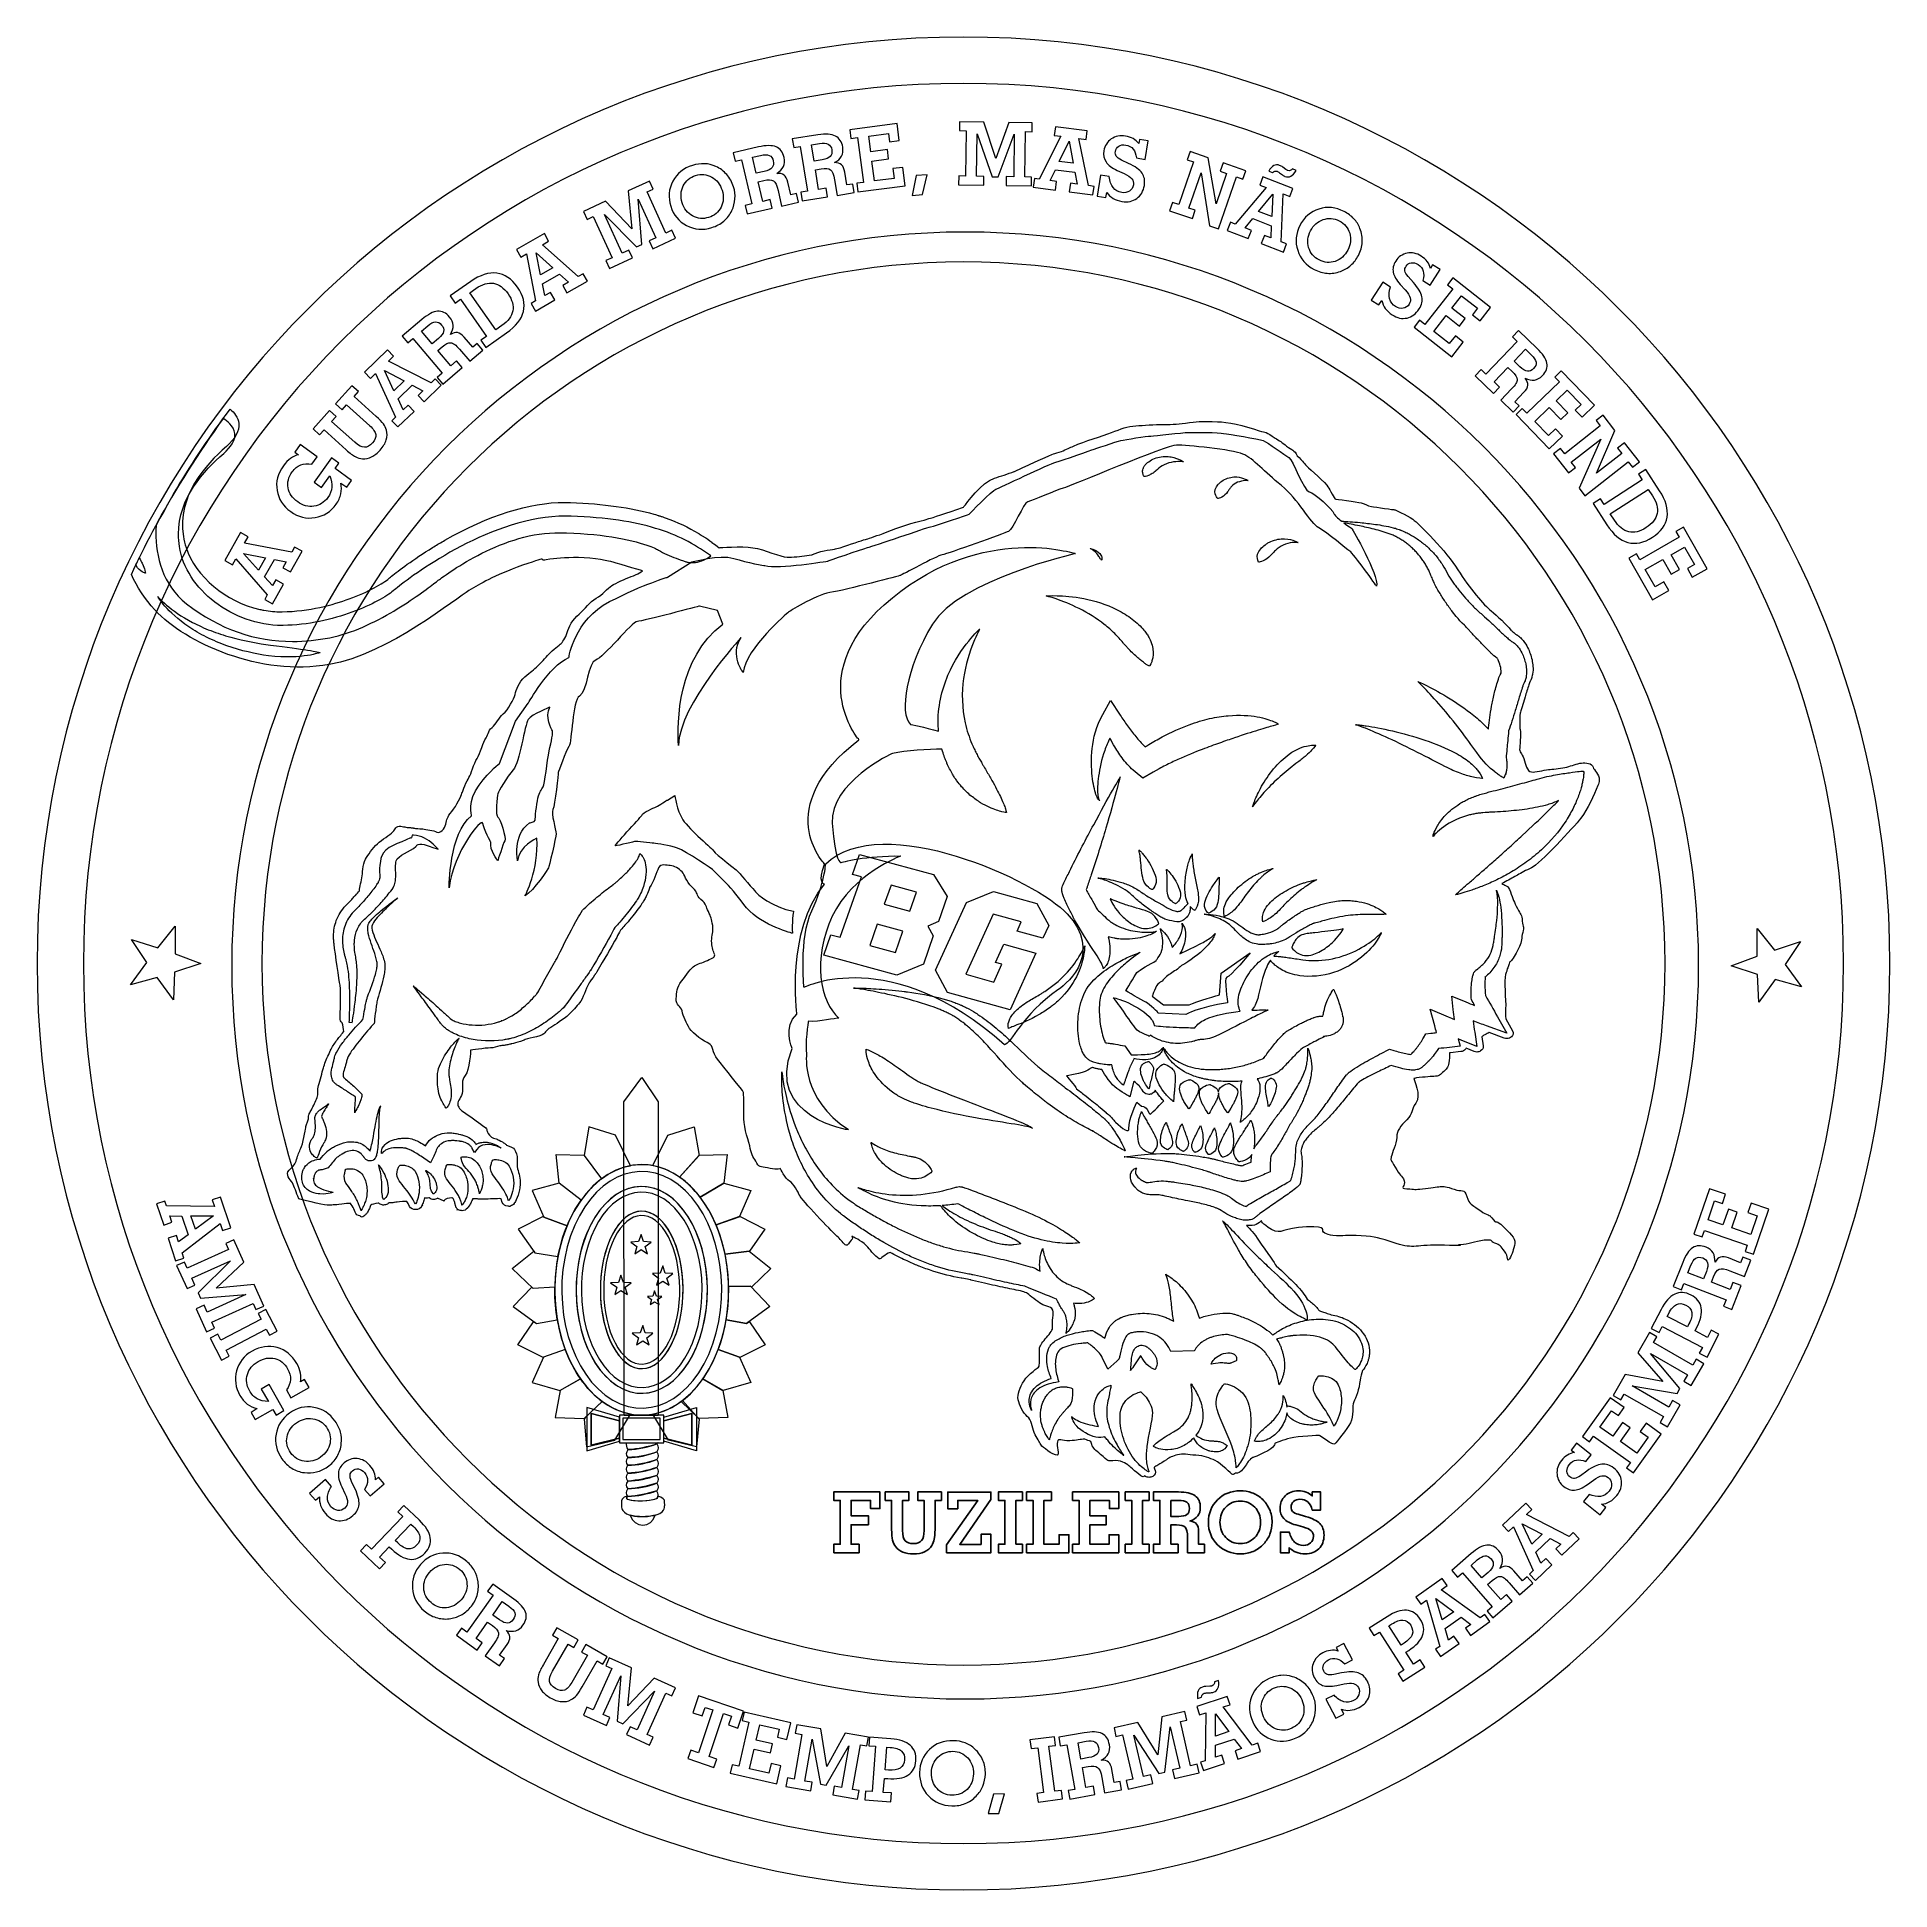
# Model space of a CAD drawing. Header units: millimetres. Extents: x -30 to 30, y -30 to 30.
import ezdxf

# ---------------------------------------------------------------- set-up
doc = ezdxf.new("R2010")
doc.units = ezdxf.units.MM
doc.header["$MEASUREMENT"] = 0
doc.layers.add('Camada 1', color=7, linetype='Continuous')

msp = doc.modelspace()

# ---------------------------------------------------------------- linework, layer by layer
at = {"layer": 'Camada 1', "lineweight": 9}
for points, knots in [([(0, 30), (16.5685, 30), (30, 16.5685), (30, 0), (30, 0), (30, -16.5686), (16.5685, -30), (0, -30), (0, -30), (-16.5685, -30), (-30, -16.5686), (-30, 0), (-30, 0), (-30, 16.5685), (-16.5685, 30), (0, 30)], [0, 0, 0, 0, 0.2, 0.2, 0.2, 0.2, 0.4, 0.4, 0.4, 0.4, 0.6, 0.6, 0.6, 0.6, 1, 1, 1, 1]), ([(0, 28.5), (15.7401, 28.5), (28.5, 15.7401), (28.5, 0), (28.5, 0), (28.5, -15.7401), (15.7401, -28.5), (0, -28.5), (0, -28.5), (-15.7401, -28.5), (-28.5, -15.7401), (-28.5, 0), (-28.5, 0), (-28.5, 15.7401), (-15.7401, 28.5), (0, 28.5)], [0, 0, 0, 0, 0.2, 0.2, 0.2, 0.2, 0.4, 0.4, 0.4, 0.4, 0.6, 0.6, 0.6, 0.6, 1, 1, 1, 1]), ([(-3.4186, 24.9839), (-3.4186, 24.9839), (-3.4552, 25.2634), (-3.4552, 25.2634), (-3.4552, 25.2634), (-3.4552, 25.2634), (-3.2406, 25.2917), (-3.2406, 25.2917), (-3.2406, 25.2917), (-3.2406, 25.2917), (-3.4318, 26.7459), (-3.4318, 26.7459), (-3.4318, 26.7459), (-3.4318, 26.7459), (-3.6464, 26.7176), (-3.6464, 26.7176), (-3.6464, 26.7176), (-3.6464, 26.7176), (-3.6835, 26.997), (-3.6835, 26.997), (-3.6835, 26.997), (-3.6835, 26.997), (-2.1503, 27.1988), (-2.1503, 27.1988), (-2.1503, 27.1988), (-2.1503, 27.1988), (-2.078, 26.651), (-2.078, 26.651), (-2.078, 26.651), (-2.078, 26.651), (-2.3914, 26.6098), (-2.3914, 26.6098), (-2.3914, 26.6098), (-2.3914, 26.6098), (-2.4261, 26.8752), (-2.4261, 26.8752), (-2.4261, 26.8752), (-2.4261, 26.8752), (-3.0699, 26.7906), (-3.0699, 26.7906), (-3.0699, 26.7906), (-3.0699, 26.7906), (-3.004, 26.288), (-3.004, 26.288), (-3.004, 26.288), (-3.004, 26.288), (-2.4643, 26.3589), (-2.4643, 26.3589), (-2.4643, 26.3589), (-2.4643, 26.3589), (-2.4245, 26.0568), (-2.4245, 26.0568), (-2.4245, 26.0568), (-2.4245, 26.0568), (-2.9643, 25.9859), (-2.9643, 25.9859), (-2.9643, 25.9859), (-2.9643, 25.9859), (-2.8792, 25.3393), (-2.8792, 25.3393), (-2.8792, 25.3393), (-2.8792, 25.3393), (-2.2467, 25.4225), (-2.2467, 25.4225), (-2.2467, 25.4225), (-2.2467, 25.4225), (-2.2878, 25.7388), (-2.2878, 25.7388), (-2.2878, 25.7388), (-2.2878, 25.7388), (-1.9636, 25.7813), (-1.9636, 25.7813), (-1.9636, 25.7813), (-1.9636, 25.7813), (-1.8854, 25.1855), (-1.8854, 25.1855), (-1.8854, 25.1855), (-1.8854, 25.1855), (-3.4186, 24.9839), (-3.4186, 24.9839)], [0, 0, 0, 0, 0.047619, 0.047619, 0.047619, 0.047619, 0.0952381, 0.0952381, 0.0952381, 0.0952381, 0.1428571, 0.1428571, 0.1428571, 0.1428571, 0.1904762, 0.1904762, 0.1904762, 0.1904762, 0.2380952, 0.2380952, 0.2380952, 0.2380952, 0.2857143, 0.2857143, 0.2857143, 0.2857143, 0.3333333, 0.3333333, 0.3333333, 0.3333333, 0.3809524, 0.3809524, 0.3809524, 0.3809524, 0.4285714, 0.4285714, 0.4285714, 0.4285714, 0.4761905, 0.4761905, 0.4761905, 0.4761905, 0.5238095, 0.5238095, 0.5238095, 0.5238095, 0.5714286, 0.5714286, 0.5714286, 0.5714286, 0.6190476, 0.6190476, 0.6190476, 0.6190476, 0.6666667, 0.6666667, 0.6666667, 0.6666667, 0.7142857, 0.7142857, 0.7142857, 0.7142857, 0.7619048, 0.7619048, 0.7619048, 0.7619048, 0.8095238, 0.8095238, 0.8095238, 0.8095238, 0.8571429, 0.8571429, 0.8571429, 0.8571429, 0.9047619, 0.9047619, 0.9047619, 0.9047619, 1, 1, 1, 1]), ([(0.4206, 25.4929), (0.4206, 25.4929), (0.6632, 25.4896), (0.6632, 25.4896), (0.6632, 25.4896), (0.6632, 25.4896), (0.6595, 25.2074), (0.6595, 25.2074), (0.6595, 25.2074), (0.6595, 25.2074), (-0.1589, 25.2191), (-0.1589, 25.2191), (-0.1589, 25.2191), (-0.1589, 25.2191), (-0.1552, 25.5013), (-0.1552, 25.5013), (-0.1552, 25.5013), (-0.1552, 25.5013), (0.0621, 25.498), (0.0621, 25.498), (0.0621, 25.498), (0.0621, 25.498), (0.0825, 26.9655), (0.0825, 26.9655), (0.0825, 26.9655), (0.0825, 26.9655), (-0.1348, 26.9689), (-0.1348, 26.9689), (-0.1348, 26.9689), (-0.1348, 26.9689), (-0.1306, 27.2511), (-0.1306, 27.2511), (-0.1306, 27.2511), (-0.1306, 27.2511), (0.6602, 27.2398), (0.6602, 27.2398), (0.6602, 27.2398), (0.6602, 27.2398), (1.0437, 26.0689), (1.0437, 26.0689), (1.0437, 26.0689), (1.0437, 26.0689), (1.464, 27.229), (1.464, 27.229), (1.464, 27.229), (1.464, 27.229), (2.226, 27.2182), (2.226, 27.2182), (2.226, 27.2182), (2.226, 27.2182), (2.2218, 26.9359), (2.2218, 26.9359), (2.2218, 26.9359), (2.2218, 26.9359), (2.0045, 26.9388), (2.0045, 26.9388), (2.0045, 26.9388), (2.0045, 26.9388), (1.9841, 25.4712), (1.9841, 25.4712), (1.9841, 25.4712), (1.9841, 25.4712), (2.2014, 25.4683), (2.2014, 25.4683), (2.2014, 25.4683), (2.2014, 25.4683), (2.1977, 25.1862), (2.1977, 25.1862), (2.1977, 25.1862), (2.1977, 25.1862), (1.3792, 25.1974), (1.3792, 25.1974), (1.3792, 25.1974), (1.3792, 25.1974), (1.383, 25.4796), (1.383, 25.4796), (1.383, 25.4796), (1.383, 25.4796), (1.6256, 25.4763), (1.6256, 25.4763), (1.6256, 25.4763), (1.6256, 25.4763), (1.6449, 26.8502), (1.6449, 26.8502), (1.6449, 26.8502), (1.6449, 26.8502), (1.1237, 25.4725), (1.1237, 25.4725), (1.1237, 25.4725), (1.1237, 25.4725), (0.9295, 25.4751), (0.9295, 25.4751), (0.9295, 25.4751), (0.9295, 25.4751), (0.4397, 26.8669), (0.4397, 26.8669), (0.4397, 26.8669), (0.4397, 26.8669), (0.4206, 25.4929), (0.4206, 25.4929)], [0, 0, 0, 0, 0.0384615, 0.0384615, 0.0384615, 0.0384615, 0.0769231, 0.0769231, 0.0769231, 0.0769231, 0.1153846, 0.1153846, 0.1153846, 0.1153846, 0.1538462, 0.1538462, 0.1538462, 0.1538462, 0.1923077, 0.1923077, 0.1923077, 0.1923077, 0.2307692, 0.2307692, 0.2307692, 0.2307692, 0.2692308, 0.2692308, 0.2692308, 0.2692308, 0.3076923, 0.3076923, 0.3076923, 0.3076923, 0.3461538, 0.3461538, 0.3461538, 0.3461538, 0.3846154, 0.3846154, 0.3846154, 0.3846154, 0.4230769, 0.4230769, 0.4230769, 0.4230769, 0.4615385, 0.4615385, 0.4615385, 0.4615385, 0.5, 0.5, 0.5, 0.5, 0.5384615, 0.5384615, 0.5384615, 0.5384615, 0.5769231, 0.5769231, 0.5769231, 0.5769231, 0.6153846, 0.6153846, 0.6153846, 0.6153846, 0.6538462, 0.6538462, 0.6538462, 0.6538462, 0.6923077, 0.6923077, 0.6923077, 0.6923077, 0.7307692, 0.7307692, 0.7307692, 0.7307692, 0.7692308, 0.7692308, 0.7692308, 0.7692308, 0.8076923, 0.8076923, 0.8076923, 0.8076923, 0.8461538, 0.8461538, 0.8461538, 0.8461538, 0.8846154, 0.8846154, 0.8846154, 0.8846154, 0.9230769, 0.9230769, 0.9230769, 0.9230769, 1, 1, 1, 1]), ([(2.8022, 25.3551), (2.8022, 25.3551), (3.0164, 25.3268), (3.0164, 25.3268), (3.0164, 25.3268), (3.0164, 25.3268), (2.9793, 25.0472), (2.9793, 25.0472), (2.9793, 25.0472), (2.9793, 25.0472), (2.2584, 25.1429), (2.2584, 25.1429), (2.2584, 25.1429), (2.2584, 25.1429), (2.2954, 25.4223), (2.2954, 25.4223), (2.2954, 25.4223), (2.2954, 25.4223), (2.4554, 25.4013), (2.4554, 25.4013), (2.4554, 25.4013), (2.4554, 25.4013), (3.1567, 26.7877), (3.1567, 26.7877), (3.1567, 26.7877), (3.1567, 26.7877), (2.9398, 26.8166), (2.9398, 26.8166), (2.9398, 26.8166), (2.9398, 26.8166), (2.9773, 27.0962), (2.9773, 27.0962), (2.9773, 27.0962), (2.9773, 27.0962), (4.0074, 26.9588), (4.0074, 26.9588), (4.0074, 26.9588), (4.0074, 26.9588), (3.9704, 26.6793), (3.9704, 26.6793), (3.9704, 26.6793), (3.9704, 26.6793), (3.7384, 26.7104), (3.7384, 26.7104), (3.7384, 26.7104), (3.7384, 26.7104), (4.0428, 25.1899), (4.0428, 25.1899), (4.0428, 25.1899), (4.0428, 25.1899), (4.2267, 25.1652), (4.2267, 25.1652), (4.2267, 25.1652), (4.2267, 25.1652), (4.1897, 24.8856), (4.1897, 24.8856), (4.1897, 24.8856), (4.1897, 24.8856), (3.4268, 24.9872), (3.4268, 24.9872), (3.4268, 24.9872), (3.4268, 24.9872), (3.4639, 25.2668), (3.4639, 25.2668), (3.4639, 25.2668), (3.4639, 25.2668), (3.6799, 25.2385), (3.6799, 25.2385), (3.6799, 25.2385), (3.6799, 25.2385), (3.6055, 25.6215), (3.6055, 25.6215), (3.6055, 25.6215), (3.6055, 25.6215), (2.974, 25.7057), (2.974, 25.7057), (2.974, 25.7057), (2.974, 25.7057), (2.8022, 25.3551), (2.8022, 25.3551)], [0, 0, 0, 0, 0.047619, 0.047619, 0.047619, 0.047619, 0.0952381, 0.0952381, 0.0952381, 0.0952381, 0.1428571, 0.1428571, 0.1428571, 0.1428571, 0.1904762, 0.1904762, 0.1904762, 0.1904762, 0.2380952, 0.2380952, 0.2380952, 0.2380952, 0.2857143, 0.2857143, 0.2857143, 0.2857143, 0.3333333, 0.3333333, 0.3333333, 0.3333333, 0.3809524, 0.3809524, 0.3809524, 0.3809524, 0.4285714, 0.4285714, 0.4285714, 0.4285714, 0.4761905, 0.4761905, 0.4761905, 0.4761905, 0.5238095, 0.5238095, 0.5238095, 0.5238095, 0.5714286, 0.5714286, 0.5714286, 0.5714286, 0.6190476, 0.6190476, 0.6190476, 0.6190476, 0.6666667, 0.6666667, 0.6666667, 0.6666667, 0.7142857, 0.7142857, 0.7142857, 0.7142857, 0.7619048, 0.7619048, 0.7619048, 0.7619048, 0.8095238, 0.8095238, 0.8095238, 0.8095238, 0.8571429, 0.8571429, 0.8571429, 0.8571429, 0.9047619, 0.9047619, 0.9047619, 0.9047619, 1, 1, 1, 1]), ([(-6.502, 24.6797), (-6.502, 24.6797), (-6.2621, 24.7348), (-6.2621, 24.7348), (-6.2621, 24.7348), (-6.2621, 24.7348), (-6.1987, 24.4581), (-6.1987, 24.4581), (-6.1987, 24.4581), (-6.1987, 24.4581), (-7.0059, 24.2734), (-7.0059, 24.2734), (-7.0059, 24.2734), (-7.0059, 24.2734), (-7.0694, 24.55), (-7.0694, 24.55), (-7.0694, 24.55), (-7.0694, 24.55), (-6.8576, 24.5985), (-6.8576, 24.5985), (-6.8576, 24.5985), (-6.8576, 24.5985), (-7.1844, 26.0265), (-7.1844, 26.0265), (-7.1844, 26.0265), (-7.1844, 26.0265), (-7.3961, 25.978), (-7.3961, 25.978), (-7.3961, 25.978), (-7.3961, 25.978), (-7.4595, 26.2546), (-7.4595, 26.2546), (-7.4595, 26.2546), (-7.4595, 26.2546), (-6.6416, 26.4418), (-6.6416, 26.4418), (-6.6416, 26.4418), (-6.3932, 26.4987), (-6.2022, 26.4991), (-6.0696, 26.4436), (-6.0696, 26.4436), (-5.937, 26.3881), (-5.8504, 26.2723), (-5.8105, 26.0969), (-5.8105, 26.0969), (-5.7856, 25.9878), (-5.7931, 25.8908), (-5.8326, 25.8062), (-5.8326, 25.8062), (-5.8721, 25.7215), (-5.9446, 25.6468), (-6.05, 25.5824), (-6.05, 25.5824), (-5.9465, 25.5918), (-5.8665, 25.5743), (-5.8101, 25.5301), (-5.8101, 25.5301), (-5.7532, 25.4858), (-5.7127, 25.4102), (-5.6883, 25.3024), (-5.6883, 25.3024), (-5.6883, 25.3024), (-5.5933, 24.8881), (-5.5933, 24.8881), (-5.5933, 24.8881), (-5.5933, 24.8881), (-5.4042, 24.9313), (-5.4042, 24.9313), (-5.4042, 24.9313), (-5.4042, 24.9313), (-5.3407, 24.6547), (-5.3407, 24.6547), (-5.3407, 24.6547), (-5.3407, 24.6547), (-5.8882, 24.5292), (-5.8882, 24.5292), (-5.8882, 24.5292), (-5.8882, 24.5292), (-6.0025, 25.0287), (-6.0025, 25.0287), (-6.0025, 25.0287), (-6.0415, 25.1995), (-6.0933, 25.3043), (-6.1572, 25.3434), (-6.1572, 25.3434), (-6.2211, 25.3825), (-6.3228, 25.3862), (-6.4621, 25.3543), (-6.4621, 25.3543), (-6.4621, 25.3543), (-6.6464, 25.312), (-6.6464, 25.312), (-6.6464, 25.312), (-6.6464, 25.312), (-6.502, 24.6797), (-6.502, 24.6797)], [0, 0, 0, 0, 0.04, 0.04, 0.04, 0.04, 0.08, 0.08, 0.08, 0.08, 0.12, 0.12, 0.12, 0.12, 0.16, 0.16, 0.16, 0.16, 0.2, 0.2, 0.2, 0.2, 0.24, 0.24, 0.24, 0.24, 0.28, 0.28, 0.28, 0.28, 0.32, 0.32, 0.32, 0.32, 0.36, 0.36, 0.36, 0.36, 0.4, 0.4, 0.4, 0.4, 0.44, 0.44, 0.44, 0.44, 0.48, 0.48, 0.48, 0.48, 0.52, 0.52, 0.52, 0.52, 0.56, 0.56, 0.56, 0.56, 0.6, 0.6, 0.6, 0.6, 0.64, 0.64, 0.64, 0.64, 0.68, 0.68, 0.68, 0.68, 0.72, 0.72, 0.72, 0.72, 0.76, 0.76, 0.76, 0.76, 0.8, 0.8, 0.8, 0.8, 0.84, 0.84, 0.84, 0.84, 0.88, 0.88, 0.88, 0.88, 0.92, 0.92, 0.92, 0.92, 1, 1, 1, 1]), ([(-4.6944, 25.0645), (-4.6944, 25.0645), (-4.4513, 25.1031), (-4.4513, 25.1031), (-4.4513, 25.1031), (-4.4513, 25.1031), (-4.4069, 24.8233), (-4.4069, 24.8233), (-4.4069, 24.8233), (-4.4069, 24.8233), (-5.2236, 24.6932), (-5.2236, 24.6932), (-5.2236, 24.6932), (-5.2236, 24.6932), (-5.268, 24.973), (-5.268, 24.973), (-5.268, 24.973), (-5.268, 24.973), (-5.0532, 25.007), (-5.0532, 25.007), (-5.0532, 25.007), (-5.0532, 25.007), (-5.2839, 26.4538), (-5.2839, 26.4538), (-5.2839, 26.4538), (-5.2839, 26.4538), (-5.4986, 26.4198), (-5.4986, 26.4198), (-5.4986, 26.4198), (-5.4986, 26.4198), (-5.5435, 26.6995), (-5.5435, 26.6995), (-5.5435, 26.6995), (-5.5435, 26.6995), (-4.716, 26.8314), (-4.716, 26.8314), (-4.716, 26.8314), (-4.464, 26.8718), (-4.2741, 26.8595), (-4.1452, 26.7945), (-4.1452, 26.7945), (-4.0168, 26.73), (-3.9382, 26.609), (-3.9096, 26.431), (-3.9096, 26.431), (-3.8921, 26.3204), (-3.906, 26.224), (-3.9508, 26.1416), (-3.9508, 26.1416), (-3.9957, 26.0596), (-4.0729, 25.9902), (-4.1815, 25.9326), (-4.1815, 25.9326), (-4.0794, 25.9351), (-4.0015, 25.9124), (-3.9483, 25.8645), (-3.9483, 25.8645), (-3.8955, 25.8166), (-3.8603, 25.7386), (-3.8429, 25.6299), (-3.8429, 25.6299), (-3.8429, 25.6299), (-3.7759, 25.2107), (-3.7759, 25.2107), (-3.7759, 25.2107), (-3.7759, 25.2107), (-3.5838, 25.2413), (-3.5838, 25.2413), (-3.5838, 25.2413), (-3.5838, 25.2413), (-3.5395, 24.9615), (-3.5395, 24.9615), (-3.5395, 24.9615), (-3.5395, 24.9615), (-4.0932, 24.8736), (-4.0932, 24.8736), (-4.0932, 24.8736), (-4.0932, 24.8736), (-4.1736, 25.3784), (-4.1736, 25.3784), (-4.1736, 25.3784), (-4.2014, 25.5508), (-4.2457, 25.6588), (-4.3065, 25.7017), (-4.3065, 25.7017), (-4.3673, 25.745), (-4.4684, 25.7551), (-4.6093, 25.7327), (-4.6093, 25.7327), (-4.6093, 25.7327), (-4.7961, 25.7031), (-4.7961, 25.7031), (-4.7961, 25.7031), (-4.7961, 25.7031), (-4.6944, 25.0645), (-4.6944, 25.0645)], [0, 0, 0, 0, 0.04, 0.04, 0.04, 0.04, 0.08, 0.08, 0.08, 0.08, 0.12, 0.12, 0.12, 0.12, 0.16, 0.16, 0.16, 0.16, 0.2, 0.2, 0.2, 0.2, 0.24, 0.24, 0.24, 0.24, 0.28, 0.28, 0.28, 0.28, 0.32, 0.32, 0.32, 0.32, 0.36, 0.36, 0.36, 0.36, 0.4, 0.4, 0.4, 0.4, 0.44, 0.44, 0.44, 0.44, 0.48, 0.48, 0.48, 0.48, 0.52, 0.52, 0.52, 0.52, 0.56, 0.56, 0.56, 0.56, 0.6, 0.6, 0.6, 0.6, 0.64, 0.64, 0.64, 0.64, 0.68, 0.68, 0.68, 0.68, 0.72, 0.72, 0.72, 0.72, 0.76, 0.76, 0.76, 0.76, 0.8, 0.8, 0.8, 0.8, 0.84, 0.84, 0.84, 0.84, 0.88, 0.88, 0.88, 0.88, 0.92, 0.92, 0.92, 0.92, 1, 1, 1, 1]), ([(-4.9249, 26.5113), (-4.9249, 26.5113), (-4.8411, 25.9829), (-4.8411, 25.9829), (-4.8411, 25.9829), (-4.8411, 25.9829), (-4.5778, 26.0246), (-4.5778, 26.0246), (-4.5778, 26.0246), (-4.453, 26.0448), (-4.3657, 26.0803), (-4.3164, 26.1312), (-4.3164, 26.1312), (-4.267, 26.1821), (-4.2496, 26.2535), (-4.2639, 26.3449), (-4.2639, 26.3449), (-4.2787, 26.4376), (-4.3178, 26.5), (-4.3805, 26.5334), (-4.3805, 26.5334), (-4.4433, 26.5663), (-4.5369, 26.5732), (-4.6617, 26.553), (-4.6617, 26.553), (-4.6617, 26.553), (-4.9249, 26.5113), (-4.9249, 26.5113)], [0, 0, 0, 0, 0.125, 0.125, 0.125, 0.125, 0.25, 0.25, 0.25, 0.25, 0.375, 0.375, 0.375, 0.375, 0.5, 0.5, 0.5, 0.5, 0.625, 0.625, 0.625, 0.625, 0.75, 0.75, 0.75, 0.75, 1, 1, 1, 1]), ([(3.0972, 25.9738), (3.0972, 25.9738), (3.5528, 25.9134), (3.5528, 25.9134), (3.5528, 25.9134), (3.5528, 25.9134), (3.417, 26.6255), (3.417, 26.6255), (3.417, 26.6255), (3.417, 26.6255), (3.0972, 25.9738), (3.0972, 25.9738)], [0, 0, 0, 0, 0.25, 0.25, 0.25, 0.25, 0.5, 0.5, 0.5, 0.5, 1, 1, 1, 1]), ([(4.6396, 24.9711), (4.6396, 24.9711), (4.6123, 24.8002), (4.6123, 24.8002), (4.6123, 24.8002), (4.6123, 24.8002), (4.324, 24.8469), (4.324, 24.8469), (4.324, 24.8469), (4.324, 24.8469), (4.434, 25.5279), (4.434, 25.5279), (4.434, 25.5279), (4.434, 25.5279), (4.7223, 25.4817), (4.7223, 25.4817), (4.7223, 25.4817), (4.7371, 25.3312), (4.7785, 25.2121), (4.8464, 25.1242), (4.8464, 25.1242), (4.9148, 25.0362), (5.0088, 24.9829), (5.1285, 24.9636), (5.1285, 24.9636), (5.2198, 24.9487), (5.302, 24.9654), (5.3736, 25.0134), (5.3736, 25.0134), (5.4457, 25.061), (5.4884, 25.1272), (5.5019, 25.2115), (5.5019, 25.2115), (5.514, 25.2878), (5.4975, 25.3541), (5.451, 25.4106), (5.451, 25.4106), (5.4049, 25.4676), (5.3208, 25.5244), (5.1989, 25.5813), (5.1989, 25.5813), (5.1989, 25.5813), (4.9814, 25.6816), (4.9814, 25.6816), (4.9814, 25.6816), (4.8062, 25.7617), (4.6846, 25.8525), (4.6156, 25.9544), (4.6156, 25.9544), (4.5471, 26.056), (4.5241, 26.1776), (4.547, 26.319), (4.547, 26.319), (4.573, 26.4819), (4.6524, 26.6091), (4.7853, 26.6999), (4.7853, 26.6999), (4.9182, 26.7908), (5.0703, 26.8226), (5.2427, 26.7947), (5.2427, 26.7947), (5.335, 26.7799), (5.418, 26.7519), (5.4922, 26.7101), (5.4922, 26.7101), (5.5664, 26.6684), (5.627, 26.6152), (5.6746, 26.5511), (5.6746, 26.5511), (5.6746, 26.5511), (5.6956, 26.6843), (5.6956, 26.6843), (5.6956, 26.6843), (5.6956, 26.6843), (5.9753, 26.6391), (5.9753, 26.6391), (5.9753, 26.6391), (5.9753, 26.6391), (5.8788, 26.04), (5.8788, 26.04), (5.8788, 26.04), (5.8788, 26.04), (5.5991, 26.0853), (5.5991, 26.0853), (5.5991, 26.0853), (5.5868, 26.2089), (5.5518, 26.3056), (5.4939, 26.3747), (5.4939, 26.3747), (5.4365, 26.4439), (5.3561, 26.4866), (5.2529, 26.5031), (5.2529, 26.5031), (5.1658, 26.5175), (5.0911, 26.5052), (5.0289, 26.4661), (5.0289, 26.4661), (4.9666, 26.4275), (4.9294, 26.3718), (4.9178, 26.2983), (4.9178, 26.2983), (4.9074, 26.2361), (4.9168, 26.1835), (4.9458, 26.1414), (4.9458, 26.1414), (4.9748, 26.0988), (5.0311, 26.0584), (5.1147, 26.0186), (5.1147, 26.0186), (5.1147, 26.0186), (5.3469, 25.9103), (5.3469, 25.9103), (5.3469, 25.9103), (5.5598, 25.8089), (5.7045, 25.7041), (5.7802, 25.5956), (5.7802, 25.5956), (5.8563, 25.4871), (5.8818, 25.3542), (5.8562, 25.1964), (5.8562, 25.1964), (5.8261, 25.0089), (5.7449, 24.8676), (5.613, 24.7726), (5.613, 24.7726), (5.4806, 24.678), (5.3204, 24.6456), (5.1321, 24.6762), (5.1321, 24.6762), (5.0252, 24.6932), (4.9299, 24.7268), (4.8467, 24.7765), (4.8467, 24.7765), (4.764, 24.8262), (4.6948, 24.8911), (4.6396, 24.9711)], [0, 0, 0, 0, 0.0285714, 0.0285714, 0.0285714, 0.0285714, 0.0571429, 0.0571429, 0.0571429, 0.0571429, 0.0857143, 0.0857143, 0.0857143, 0.0857143, 0.1142857, 0.1142857, 0.1142857, 0.1142857, 0.1428571, 0.1428571, 0.1428571, 0.1428571, 0.1714286, 0.1714286, 0.1714286, 0.1714286, 0.2, 0.2, 0.2, 0.2, 0.2285714, 0.2285714, 0.2285714, 0.2285714, 0.2571429, 0.2571429, 0.2571429, 0.2571429, 0.2857143, 0.2857143, 0.2857143, 0.2857143, 0.3142857, 0.3142857, 0.3142857, 0.3142857, 0.3428571, 0.3428571, 0.3428571, 0.3428571, 0.3714286, 0.3714286, 0.3714286, 0.3714286, 0.4, 0.4, 0.4, 0.4, 0.4285714, 0.4285714, 0.4285714, 0.4285714, 0.4571429, 0.4571429, 0.4571429, 0.4571429, 0.4857143, 0.4857143, 0.4857143, 0.4857143, 0.5142857, 0.5142857, 0.5142857, 0.5142857, 0.5428571, 0.5428571, 0.5428571, 0.5428571, 0.5714286, 0.5714286, 0.5714286, 0.5714286, 0.6, 0.6, 0.6, 0.6, 0.6285714, 0.6285714, 0.6285714, 0.6285714, 0.6571429, 0.6571429, 0.6571429, 0.6571429, 0.6857143, 0.6857143, 0.6857143, 0.6857143, 0.7142857, 0.7142857, 0.7142857, 0.7142857, 0.7428571, 0.7428571, 0.7428571, 0.7428571, 0.7714286, 0.7714286, 0.7714286, 0.7714286, 0.8, 0.8, 0.8, 0.8, 0.8285714, 0.8285714, 0.8285714, 0.8285714, 0.8571429, 0.8571429, 0.8571429, 0.8571429, 0.8857143, 0.8857143, 0.8857143, 0.8857143, 0.9142857, 0.9142857, 0.9142857, 0.9142857, 0.9428571, 0.9428571, 0.9428571, 0.9428571, 1, 1, 1, 1]), ([(-9.4795, 24.5217), (-9.5681, 24.8073), (-9.5459, 25.0768), (-9.4127, 25.3295), (-9.4127, 25.3295), (-9.2795, 25.5822), (-9.0673, 25.7536), (-8.7765, 25.844), (-8.7765, 25.844), (-8.6422, 25.8856), (-8.5123, 25.9036), (-8.3863, 25.8982), (-8.3863, 25.8982), (-8.2602, 25.8928), (-8.139, 25.8638), (-8.0222, 25.8104), (-8.0222, 25.8104), (-7.881, 25.7457), (-7.7616, 25.6579), (-7.664, 25.5463), (-7.664, 25.5463), (-7.5658, 25.4352), (-7.4933, 25.3044), (-7.4466, 25.1537), (-7.4466, 25.1537), (-7.406, 25.0231), (-7.3903, 24.8918), (-7.3996, 24.7597), (-7.3996, 24.7597), (-7.4093, 24.6276), (-7.4424, 24.5017), (-7.4991, 24.3821), (-7.4991, 24.3821), (-7.5639, 24.2471), (-7.6511, 24.1328), (-7.7603, 24.0403), (-7.7603, 24.0403), (-7.87, 23.9474), (-8.0003, 23.878), (-8.151, 23.8309), (-8.151, 23.8309), (-8.44, 23.7413), (-8.7116, 23.7627), (-8.9658, 23.8964), (-8.9658, 23.8964), (-9.22, 24.0297), (-9.3914, 24.2381), (-9.4795, 24.5217)], [0, 0, 0, 0, 0.0769231, 0.0769231, 0.0769231, 0.0769231, 0.1538462, 0.1538462, 0.1538462, 0.1538462, 0.2307692, 0.2307692, 0.2307692, 0.2307692, 0.3076923, 0.3076923, 0.3076923, 0.3076923, 0.3846154, 0.3846154, 0.3846154, 0.3846154, 0.4615385, 0.4615385, 0.4615385, 0.4615385, 0.5384615, 0.5384615, 0.5384615, 0.5384615, 0.6153846, 0.6153846, 0.6153846, 0.6153846, 0.6923077, 0.6923077, 0.6923077, 0.6923077, 0.7692308, 0.7692308, 0.7692308, 0.7692308, 0.8461538, 0.8461538, 0.8461538, 0.8461538, 1, 1, 1, 1]), ([(-6.8288, 26.1078), (-6.8288, 26.1078), (-6.7099, 25.5886), (-6.7099, 25.5886), (-6.7099, 25.5886), (-6.7099, 25.5886), (-6.4497, 25.6483), (-6.4497, 25.6483), (-6.4497, 25.6483), (-6.3269, 25.6764), (-6.2428, 25.7174), (-6.1972, 25.7714), (-6.1972, 25.7714), (-6.1515, 25.8256), (-6.1388, 25.8971), (-6.1595, 25.9873), (-6.1595, 25.9873), (-6.1802, 26.0781), (-6.223, 26.1379), (-6.2878, 26.1666), (-6.2878, 26.1666), (-6.3523, 26.1953), (-6.4459, 26.1957), (-6.5686, 26.1675), (-6.5686, 26.1675), (-6.5686, 26.1675), (-6.8288, 26.1078), (-6.8288, 26.1078)], [0, 0, 0, 0, 0.125, 0.125, 0.125, 0.125, 0.25, 0.25, 0.25, 0.25, 0.375, 0.375, 0.375, 0.375, 0.5, 0.5, 0.5, 0.5, 0.625, 0.625, 0.625, 0.625, 0.75, 0.75, 0.75, 0.75, 1, 1, 1, 1]), ([(7.3011, 24.4603), (7.3011, 24.4603), (7.5042, 24.3902), (7.5042, 24.3902), (7.5042, 24.3902), (7.5042, 24.3902), (7.4115, 24.1221), (7.4115, 24.1221), (7.4115, 24.1221), (7.4115, 24.1221), (6.675, 24.3774), (6.675, 24.3774), (6.675, 24.3774), (6.675, 24.3774), (6.7678, 24.6455), (6.7678, 24.6455), (6.7678, 24.6455), (6.7678, 24.6455), (6.9738, 24.5744), (6.9738, 24.5744), (6.9738, 24.5744), (6.9738, 24.5744), (7.4532, 25.957), (7.4532, 25.957), (7.4532, 25.957), (7.4532, 25.957), (7.2473, 26.0281), (7.2473, 26.0281), (7.2473, 26.0281), (7.2473, 26.0281), (7.3404, 26.2962), (7.3404, 26.2962), (7.3404, 26.2962), (7.3404, 26.2962), (7.9274, 26.0928), (7.9274, 26.0928), (7.9274, 26.0928), (7.9274, 26.0928), (8.1789, 24.603), (8.1789, 24.603), (8.1789, 24.603), (8.1789, 24.603), (8.5198, 25.5869), (8.5198, 25.5869), (8.5198, 25.5869), (8.5198, 25.5869), (8.3139, 25.6584), (8.3139, 25.6584), (8.3139, 25.6584), (8.3139, 25.6584), (8.4071, 25.9265), (8.4071, 25.9265), (8.4071, 25.9265), (8.4071, 25.9265), (9.1436, 25.6713), (9.1436, 25.6713), (9.1436, 25.6713), (9.1436, 25.6713), (9.0503, 25.4031), (9.0503, 25.4031), (9.0503, 25.4031), (9.0503, 25.4031), (8.8443, 25.4743), (8.8443, 25.4743), (8.8443, 25.4743), (8.8443, 25.4743), (8.2594, 23.7869), (8.2594, 23.7869), (8.2594, 23.7869), (8.2594, 23.7869), (7.9702, 23.8871), (7.9702, 23.8871), (7.9702, 23.8871), (7.9702, 23.8871), (7.6985, 25.6055), (7.6985, 25.6055), (7.6985, 25.6055), (7.6985, 25.6055), (7.3011, 24.4603), (7.3011, 24.4603)], [0, 0, 0, 0, 0.047619, 0.047619, 0.047619, 0.047619, 0.0952381, 0.0952381, 0.0952381, 0.0952381, 0.1428571, 0.1428571, 0.1428571, 0.1428571, 0.1904762, 0.1904762, 0.1904762, 0.1904762, 0.2380952, 0.2380952, 0.2380952, 0.2380952, 0.2857143, 0.2857143, 0.2857143, 0.2857143, 0.3333333, 0.3333333, 0.3333333, 0.3333333, 0.3809524, 0.3809524, 0.3809524, 0.3809524, 0.4285714, 0.4285714, 0.4285714, 0.4285714, 0.4761905, 0.4761905, 0.4761905, 0.4761905, 0.5238095, 0.5238095, 0.5238095, 0.5238095, 0.5714286, 0.5714286, 0.5714286, 0.5714286, 0.6190476, 0.6190476, 0.6190476, 0.6190476, 0.6666667, 0.6666667, 0.6666667, 0.6666667, 0.7142857, 0.7142857, 0.7142857, 0.7142857, 0.7619048, 0.7619048, 0.7619048, 0.7619048, 0.8095238, 0.8095238, 0.8095238, 0.8095238, 0.8571429, 0.8571429, 0.8571429, 0.8571429, 0.9047619, 0.9047619, 0.9047619, 0.9047619, 1, 1, 1, 1]), ([(10.7776, 25.6815), (10.7183, 25.5884), (10.6596, 25.5267), (10.6013, 25.4957), (10.6013, 25.4957), (10.5424, 25.4647), (10.479, 25.4623), (10.4103, 25.4886), (10.4103, 25.4886), (10.3967, 25.4937), (10.383, 25.5003), (10.3684, 25.5083), (10.3684, 25.5083), (10.3544, 25.5163), (10.3407, 25.5253), (10.3266, 25.5352), (10.3266, 25.5352), (10.3266, 25.5352), (10.2296, 25.6085), (10.2296, 25.6085), (10.2296, 25.6085), (10.2151, 25.6189), (10.2014, 25.6278), (10.1888, 25.6349), (10.1888, 25.6349), (10.1766, 25.6419), (10.1648, 25.6475), (10.1534, 25.6523), (10.1534, 25.6523), (10.1252, 25.6631), (10.0994, 25.6649), (10.0763, 25.6583), (10.0763, 25.6583), (10.0528, 25.6513), (10.0311, 25.6353), (10.0105, 25.6099), (10.0105, 25.6099), (10.0105, 25.6099), (9.882, 25.6593), (9.882, 25.6593), (9.882, 25.6593), (9.9352, 25.7468), (9.9912, 25.8061), (10.0495, 25.8361), (10.0495, 25.8361), (10.1079, 25.8668), (10.1699, 25.8691), (10.2358, 25.8437), (10.2358, 25.8437), (10.2555, 25.8361), (10.2739, 25.8277), (10.2908, 25.8183), (10.2908, 25.8183), (10.3082, 25.8089), (10.3238, 25.7986), (10.3379, 25.7873), (10.3379, 25.7873), (10.3379, 25.7873), (10.4394, 25.7139), (10.4394, 25.7139), (10.4394, 25.7139), (10.4549, 25.703), (10.4672, 25.6951), (10.4761, 25.6899), (10.4761, 25.6899), (10.4845, 25.6847), (10.4936, 25.6801), (10.502, 25.6767), (10.502, 25.6767), (10.5283, 25.6668), (10.5552, 25.6664), (10.581, 25.6763), (10.581, 25.6763), (10.6074, 25.6862), (10.6304, 25.704), (10.6492, 25.7304), (10.6492, 25.7304), (10.6492, 25.7304), (10.7776, 25.6815), (10.7776, 25.6815)], [0, 0, 0, 0, 0.047619, 0.047619, 0.047619, 0.047619, 0.0952381, 0.0952381, 0.0952381, 0.0952381, 0.1428571, 0.1428571, 0.1428571, 0.1428571, 0.1904762, 0.1904762, 0.1904762, 0.1904762, 0.2380952, 0.2380952, 0.2380952, 0.2380952, 0.2857143, 0.2857143, 0.2857143, 0.2857143, 0.3333333, 0.3333333, 0.3333333, 0.3333333, 0.3809524, 0.3809524, 0.3809524, 0.3809524, 0.4285714, 0.4285714, 0.4285714, 0.4285714, 0.4761905, 0.4761905, 0.4761905, 0.4761905, 0.5238095, 0.5238095, 0.5238095, 0.5238095, 0.5714286, 0.5714286, 0.5714286, 0.5714286, 0.6190476, 0.6190476, 0.6190476, 0.6190476, 0.6666667, 0.6666667, 0.6666667, 0.6666667, 0.7142857, 0.7142857, 0.7142857, 0.7142857, 0.7619048, 0.7619048, 0.7619048, 0.7619048, 0.8095238, 0.8095238, 0.8095238, 0.8095238, 0.8571429, 0.8571429, 0.8571429, 0.8571429, 0.9047619, 0.9047619, 0.9047619, 0.9047619, 1, 1, 1, 1]), ([(-11.0556, 23.0027), (-11.0556, 23.0027), (-10.836, 23.1035), (-10.836, 23.1035), (-10.836, 23.1035), (-10.836, 23.1035), (-10.7185, 22.8473), (-10.7185, 22.8473), (-10.7185, 22.8473), (-10.7185, 22.8473), (-11.4617, 22.5066), (-11.4617, 22.5066), (-11.4617, 22.5066), (-11.4617, 22.5066), (-11.5792, 22.7628), (-11.5792, 22.7628), (-11.5792, 22.7628), (-11.5792, 22.7628), (-11.3822, 22.8532), (-11.3822, 22.8532), (-11.3822, 22.8532), (-11.3822, 22.8532), (-11.9931, 24.1877), (-11.9931, 24.1877), (-11.9931, 24.1877), (-11.9931, 24.1877), (-12.1902, 24.0973), (-12.1902, 24.0973), (-12.1902, 24.0973), (-12.1902, 24.0973), (-12.3073, 24.3536), (-12.3073, 24.3536), (-12.3073, 24.3536), (-12.3073, 24.3536), (-11.5888, 24.6829), (-11.5888, 24.6829), (-11.5888, 24.6829), (-11.5888, 24.6829), (-10.7412, 23.7893), (-10.7412, 23.7893), (-10.7412, 23.7893), (-10.7412, 23.7893), (-10.8597, 25.0164), (-10.8597, 25.0164), (-10.8597, 25.0164), (-10.8597, 25.0164), (-10.1675, 25.3333), (-10.1675, 25.3333), (-10.1675, 25.3333), (-10.1675, 25.3333), (-10.0505, 25.0771), (-10.0505, 25.0771), (-10.0505, 25.0771), (-10.0505, 25.0771), (-10.2475, 24.9871), (-10.2475, 24.9871), (-10.2475, 24.9871), (-10.2475, 24.9871), (-9.6366, 23.6526), (-9.6366, 23.6526), (-9.6366, 23.6526), (-9.6366, 23.6526), (-9.4395, 23.7425), (-9.4395, 23.7425), (-9.4395, 23.7425), (-9.4395, 23.7425), (-9.322, 23.4863), (-9.322, 23.4863), (-9.322, 23.4863), (-9.322, 23.4863), (-10.0652, 23.1461), (-10.0652, 23.1461), (-10.0652, 23.1461), (-10.0652, 23.1461), (-10.1828, 23.4023), (-10.1828, 23.4023), (-10.1828, 23.4023), (-10.1828, 23.4023), (-9.9631, 23.5027), (-9.9631, 23.5027), (-9.9631, 23.5027), (-9.9631, 23.5027), (-10.5352, 24.7523), (-10.5352, 24.7523), (-10.5352, 24.7523), (-10.5352, 24.7523), (-10.4131, 23.2844), (-10.4131, 23.2844), (-10.4131, 23.2844), (-10.4131, 23.2844), (-10.5896, 23.2041), (-10.5896, 23.2041), (-10.5896, 23.2041), (-10.5896, 23.2041), (-11.6275, 24.2522), (-11.6275, 24.2522), (-11.6275, 24.2522), (-11.6275, 24.2522), (-11.0556, 23.0027), (-11.0556, 23.0027)], [0, 0, 0, 0, 0.0384615, 0.0384615, 0.0384615, 0.0384615, 0.0769231, 0.0769231, 0.0769231, 0.0769231, 0.1153846, 0.1153846, 0.1153846, 0.1153846, 0.1538462, 0.1538462, 0.1538462, 0.1538462, 0.1923077, 0.1923077, 0.1923077, 0.1923077, 0.2307692, 0.2307692, 0.2307692, 0.2307692, 0.2692308, 0.2692308, 0.2692308, 0.2692308, 0.3076923, 0.3076923, 0.3076923, 0.3076923, 0.3461538, 0.3461538, 0.3461538, 0.3461538, 0.3846154, 0.3846154, 0.3846154, 0.3846154, 0.4230769, 0.4230769, 0.4230769, 0.4230769, 0.4615385, 0.4615385, 0.4615385, 0.4615385, 0.5, 0.5, 0.5, 0.5, 0.5384615, 0.5384615, 0.5384615, 0.5384615, 0.5769231, 0.5769231, 0.5769231, 0.5769231, 0.6153846, 0.6153846, 0.6153846, 0.6153846, 0.6538462, 0.6538462, 0.6538462, 0.6538462, 0.6923077, 0.6923077, 0.6923077, 0.6923077, 0.7307692, 0.7307692, 0.7307692, 0.7307692, 0.7692308, 0.7692308, 0.7692308, 0.7692308, 0.8076923, 0.8076923, 0.8076923, 0.8076923, 0.8461538, 0.8461538, 0.8461538, 0.8461538, 0.8846154, 0.8846154, 0.8846154, 0.8846154, 0.9230769, 0.9230769, 0.9230769, 0.9230769, 1, 1, 1, 1]), ([(-9.1092, 24.6371), (-9.0482, 24.4416), (-8.9367, 24.2984), (-8.7739, 24.2085), (-8.7739, 24.2085), (-8.6108, 24.1182), (-8.4374, 24.1017), (-8.2526, 24.1589), (-8.2526, 24.1589), (-8.0684, 24.2162), (-7.9341, 24.3283), (-7.8508, 24.4943), (-7.8508, 24.4943), (-7.7671, 24.6607), (-7.7561, 24.8422), (-7.817, 25.0383), (-7.817, 25.0383), (-7.878, 25.2348), (-7.9905, 25.3779), (-8.1536, 25.4674), (-8.1536, 25.4674), (-8.3172, 25.5567), (-8.4907, 25.5733), (-8.6746, 25.5161), (-8.6746, 25.5161), (-8.8573, 25.4593), (-8.9907, 25.3477), (-9.0744, 25.1807), (-9.0744, 25.1807), (-9.1583, 25.0138), (-9.1697, 24.8327), (-9.1092, 24.6371)], [0, 0, 0, 0, 0.1111111, 0.1111111, 0.1111111, 0.1111111, 0.2222222, 0.2222222, 0.2222222, 0.2222222, 0.3333333, 0.3333333, 0.3333333, 0.3333333, 0.4444444, 0.4444444, 0.4444444, 0.4444444, 0.5555556, 0.5555556, 0.5555556, 0.5555556, 0.6666667, 0.6666667, 0.6666667, 0.6666667, 0.7777778, 0.7777778, 0.7777778, 0.7777778, 1, 1, 1, 1]), ([(-1.5298, 25.5116), (-1.5298, 25.5116), (-1.1734, 25.5405), (-1.1734, 25.5405), (-1.1734, 25.5405), (-1.1734, 25.5405), (-1.3267, 24.898), (-1.3267, 24.898), (-1.3267, 24.898), (-1.3267, 24.898), (-1.6643, 24.8707), (-1.6643, 24.8707), (-1.6643, 24.8707), (-1.6643, 24.8707), (-1.5298, 25.5116), (-1.5298, 25.5116)], [0, 0, 0, 0, 0.2, 0.2, 0.2, 0.2, 0.4, 0.4, 0.4, 0.4, 0.6, 0.6, 0.6, 0.6, 1, 1, 1, 1]), ([(9.1211, 23.8172), (9.1211, 23.8172), (9.323, 23.7397), (9.323, 23.7397), (9.323, 23.7397), (9.323, 23.7397), (9.2223, 23.4772), (9.2223, 23.4772), (9.2223, 23.4772), (9.2223, 23.4772), (8.5426, 23.7382), (8.5426, 23.7382), (8.5426, 23.7382), (8.5426, 23.7382), (8.6432, 24.0006), (8.6432, 24.0006), (8.6432, 24.0006), (8.6432, 24.0006), (8.7948, 23.9428), (8.7948, 23.9428), (8.7948, 23.9428), (8.7948, 23.9428), (9.7993, 25.1306), (9.7993, 25.1306), (9.7993, 25.1306), (9.7993, 25.1306), (9.5947, 25.2092), (9.5947, 25.2092), (9.5947, 25.2092), (9.5947, 25.2092), (9.6954, 25.4716), (9.6954, 25.4716), (9.6954, 25.4716), (9.6954, 25.4716), (10.6662, 25.0992), (10.6662, 25.0992), (10.6662, 25.0992), (10.6662, 25.0992), (10.5656, 24.8367), (10.5656, 24.8367), (10.5656, 24.8367), (10.5656, 24.8367), (10.3469, 24.9204), (10.3469, 24.9204), (10.3469, 24.9204), (10.3469, 24.9204), (10.2901, 23.3686), (10.2901, 23.3686), (10.2901, 23.3686), (10.2901, 23.3686), (10.4636, 23.3018), (10.4636, 23.3018), (10.4636, 23.3018), (10.4636, 23.3018), (10.363, 23.0394), (10.363, 23.0394), (10.363, 23.0394), (10.363, 23.0394), (9.6443, 23.3154), (9.6443, 23.3154), (9.6443, 23.3154), (9.6443, 23.3154), (9.7449, 23.5779), (9.7449, 23.5779), (9.7449, 23.5779), (9.7449, 23.5779), (9.9481, 23.4999), (9.9481, 23.4999), (9.9481, 23.4999), (9.9481, 23.4999), (9.9655, 23.8917), (9.9655, 23.8917), (9.9655, 23.8917), (9.9655, 23.8917), (9.37, 24.1202), (9.37, 24.1202), (9.37, 24.1202), (9.37, 24.1202), (9.1211, 23.8172), (9.1211, 23.8172)], [0, 0, 0, 0, 0.047619, 0.047619, 0.047619, 0.047619, 0.0952381, 0.0952381, 0.0952381, 0.0952381, 0.1428571, 0.1428571, 0.1428571, 0.1428571, 0.1904762, 0.1904762, 0.1904762, 0.1904762, 0.2380952, 0.2380952, 0.2380952, 0.2380952, 0.2857143, 0.2857143, 0.2857143, 0.2857143, 0.3333333, 0.3333333, 0.3333333, 0.3333333, 0.3809524, 0.3809524, 0.3809524, 0.3809524, 0.4285714, 0.4285714, 0.4285714, 0.4285714, 0.4761905, 0.4761905, 0.4761905, 0.4761905, 0.5238095, 0.5238095, 0.5238095, 0.5238095, 0.5714286, 0.5714286, 0.5714286, 0.5714286, 0.6190476, 0.6190476, 0.6190476, 0.6190476, 0.6666667, 0.6666667, 0.6666667, 0.6666667, 0.7142857, 0.7142857, 0.7142857, 0.7142857, 0.7619048, 0.7619048, 0.7619048, 0.7619048, 0.8095238, 0.8095238, 0.8095238, 0.8095238, 0.8571429, 0.8571429, 0.8571429, 0.8571429, 0.9047619, 0.9047619, 0.9047619, 0.9047619, 1, 1, 1, 1]), ([(9.552, 24.3512), (9.552, 24.3512), (9.9815, 24.1866), (9.9815, 24.1866), (9.9815, 24.1866), (9.9815, 24.1866), (10.0148, 24.9119), (10.0148, 24.9119), (10.0148, 24.9119), (10.0148, 24.9119), (9.552, 24.3512), (9.552, 24.3512)], [0, 0, 0, 0, 0.25, 0.25, 0.25, 0.25, 0.5, 0.5, 0.5, 0.5, 1, 1, 1, 1]), ([(10.8953, 23.9016), (11.0332, 24.1679), (11.238, 24.3447), (11.5106, 24.4318), (11.5106, 24.4318), (11.7833, 24.5187), (12.0549, 24.4923), (12.3254, 24.3526), (12.3254, 24.3526), (12.4505, 24.2881), (12.5554, 24.2098), (12.6417, 24.1172), (12.6417, 24.1172), (12.7275, 24.0247), (12.7936, 23.9184), (12.8391, 23.7988), (12.8391, 23.7988), (12.8942, 23.6533), (12.9173, 23.5062), (12.9089, 23.358), (12.9089, 23.358), (12.9005, 23.2097), (12.8601, 23.0656), (12.7872, 22.9249), (12.7872, 22.9249), (12.7245, 22.8031), (12.6434, 22.6981), (12.5438, 22.6104), (12.5438, 22.6104), (12.4443, 22.5227), (12.3322, 22.4561), (12.2075, 22.4106), (12.2075, 22.4106), (12.0662, 22.3592), (11.9243, 22.339), (11.7812, 22.3498), (11.7812, 22.3498), (11.6377, 22.3606), (11.4963, 22.4025), (11.3561, 22.4749), (11.3561, 22.4749), (11.0871, 22.6136), (10.9088, 22.8198), (10.8213, 23.0939), (10.8213, 23.0939), (10.7343, 23.3676), (10.7587, 23.6368), (10.8953, 23.9016)], [0, 0, 0, 0, 0.0769231, 0.0769231, 0.0769231, 0.0769231, 0.1538462, 0.1538462, 0.1538462, 0.1538462, 0.2307692, 0.2307692, 0.2307692, 0.2307692, 0.3076923, 0.3076923, 0.3076923, 0.3076923, 0.3846154, 0.3846154, 0.3846154, 0.3846154, 0.4615385, 0.4615385, 0.4615385, 0.4615385, 0.5384615, 0.5384615, 0.5384615, 0.5384615, 0.6153846, 0.6153846, 0.6153846, 0.6153846, 0.6923077, 0.6923077, 0.6923077, 0.6923077, 0.7692308, 0.7692308, 0.7692308, 0.7692308, 0.8461538, 0.8461538, 0.8461538, 0.8461538, 1, 1, 1, 1]), ([(11.2379, 23.7247), (11.1437, 23.5426), (11.1233, 23.3617), (11.1763, 23.1824), (11.1763, 23.1824), (11.2292, 23.0035), (11.3417, 22.8694), (11.514, 22.7807), (11.514, 22.7807), (11.6862, 22.6916), (11.8608, 22.6772), (12.0378, 22.7372), (12.0378, 22.7372), (12.2142, 22.7968), (12.3503, 22.9186), (12.4445, 23.1017), (12.4445, 23.1017), (12.5392, 23.2849), (12.5596, 23.4661), (12.5057, 23.6449), (12.5057, 23.6449), (12.4518, 23.8243), (12.3389, 23.9581), (12.1676, 24.0467), (12.1676, 24.0467), (11.9972, 24.1344), (11.823, 24.1488), (11.6456, 24.0883), (11.6456, 24.0883), (11.4682, 24.0283), (11.3322, 23.907), (11.2379, 23.7247)], [0, 0, 0, 0, 0.1111111, 0.1111111, 0.1111111, 0.1111111, 0.2222222, 0.2222222, 0.2222222, 0.2222222, 0.3333333, 0.3333333, 0.3333333, 0.3333333, 0.4444444, 0.4444444, 0.4444444, 0.4444444, 0.5555556, 0.5555556, 0.5555556, 0.5555556, 0.6666667, 0.6666667, 0.6666667, 0.6666667, 0.7777778, 0.7777778, 0.7777778, 0.7777778, 1, 1, 1, 1]), ([(0.0541, 23.6848), (13.1709, 23.6848), (23.8041, 13.0516), (23.8041, -0.0652), (23.8041, -0.0652), (23.8041, -13.182), (13.1709, -23.8152), (0.0541, -23.8152), (0.0541, -23.8152), (-13.0627, -23.8152), (-23.6959, -13.182), (-23.6959, -0.0652), (-23.6959, -0.0652), (-23.6959, 13.0516), (-13.0627, 23.6848), (0.0541, 23.6848)], [0, 0, 0, 0, 0.2, 0.2, 0.2, 0.2, 0.4, 0.4, 0.4, 0.4, 0.6, 0.6, 0.6, 0.6, 1, 1, 1, 1]), ([(-13.5594, 21.6262), (-13.5594, 21.6262), (-13.3715, 21.7333), (-13.3715, 21.7333), (-13.3715, 21.7333), (-13.3715, 21.7333), (-13.2321, 21.4888), (-13.2321, 21.4888), (-13.2321, 21.4888), (-13.2321, 21.4888), (-13.8647, 21.1284), (-13.8647, 21.1284), (-13.8647, 21.1284), (-13.8647, 21.1284), (-14.0041, 21.3731), (-14.0041, 21.3731), (-14.0041, 21.3731), (-14.0041, 21.3731), (-13.863, 21.4535), (-13.863, 21.4535), (-13.863, 21.4535), (-13.863, 21.4535), (-14.146, 22.9832), (-14.146, 22.9832), (-14.146, 22.9832), (-14.146, 22.9832), (-14.3358, 22.8751), (-14.3358, 22.8751), (-14.3358, 22.8751), (-14.3358, 22.8751), (-14.4752, 23.1197), (-14.4752, 23.1197), (-14.4752, 23.1197), (-14.4752, 23.1197), (-13.5728, 23.6342), (-13.5728, 23.6342), (-13.5728, 23.6342), (-13.5728, 23.6342), (-13.4333, 23.3896), (-13.4333, 23.3896), (-13.4333, 23.3896), (-13.4333, 23.3896), (-13.6367, 23.2735), (-13.6367, 23.2735), (-13.6367, 23.2735), (-13.6367, 23.2735), (-12.4727, 22.2459), (-12.4727, 22.2459), (-12.4727, 22.2459), (-12.4727, 22.2459), (-12.3115, 22.3378), (-12.3115, 22.3378), (-12.3115, 22.3378), (-12.3115, 22.3378), (-12.172, 22.0932), (-12.172, 22.0932), (-12.172, 22.0932), (-12.172, 22.0932), (-12.8403, 21.7124), (-12.8403, 21.7124), (-12.8403, 21.7124), (-12.8403, 21.7124), (-12.9797, 21.957), (-12.9797, 21.957), (-12.9797, 21.957), (-12.9797, 21.957), (-12.7909, 22.0646), (-12.7909, 22.0646), (-12.7909, 22.0646), (-12.7909, 22.0646), (-13.0829, 22.3265), (-13.0829, 22.3265), (-13.0829, 22.3265), (-13.0829, 22.3265), (-13.6363, 22.011), (-13.6363, 22.011), (-13.6363, 22.011), (-13.6363, 22.011), (-13.5594, 21.6262), (-13.5594, 21.6262)], [0, 0, 0, 0, 0.047619, 0.047619, 0.047619, 0.047619, 0.0952381, 0.0952381, 0.0952381, 0.0952381, 0.1428571, 0.1428571, 0.1428571, 0.1428571, 0.1904762, 0.1904762, 0.1904762, 0.1904762, 0.2380952, 0.2380952, 0.2380952, 0.2380952, 0.2857143, 0.2857143, 0.2857143, 0.2857143, 0.3333333, 0.3333333, 0.3333333, 0.3333333, 0.3809524, 0.3809524, 0.3809524, 0.3809524, 0.4285714, 0.4285714, 0.4285714, 0.4285714, 0.4761905, 0.4761905, 0.4761905, 0.4761905, 0.5238095, 0.5238095, 0.5238095, 0.5238095, 0.5714286, 0.5714286, 0.5714286, 0.5714286, 0.6190476, 0.6190476, 0.6190476, 0.6190476, 0.6666667, 0.6666667, 0.6666667, 0.6666667, 0.7142857, 0.7142857, 0.7142857, 0.7142857, 0.7619048, 0.7619048, 0.7619048, 0.7619048, 0.8095238, 0.8095238, 0.8095238, 0.8095238, 0.8571429, 0.8571429, 0.8571429, 0.8571429, 0.9047619, 0.9047619, 0.9047619, 0.9047619, 1, 1, 1, 1]), ([(-13.7002, 22.2989), (-13.7002, 22.2989), (-13.301, 22.5264), (-13.301, 22.5264), (-13.301, 22.5264), (-13.301, 22.5264), (-13.8405, 23.0115), (-13.8405, 23.0115), (-13.8405, 23.0115), (-13.8405, 23.0115), (-13.7002, 22.2989), (-13.7002, 22.2989)], [0, 0, 0, 0, 0.25, 0.25, 0.25, 0.25, 0.5, 0.5, 0.5, 0.5, 1, 1, 1, 1]), ([(13.5467, 21.4695), (13.5467, 21.4695), (13.4535, 21.3236), (13.4535, 21.3236), (13.4535, 21.3236), (13.4535, 21.3236), (13.2058, 21.4817), (13.2058, 21.4817), (13.2058, 21.4817), (13.2058, 21.4817), (13.5774, 22.0644), (13.5774, 22.0644), (13.5774, 22.0644), (13.5774, 22.0644), (13.8251, 21.9063), (13.8251, 21.9063), (13.8251, 21.9063), (13.7789, 21.762), (13.7695, 21.6365), (13.7972, 21.5287), (13.7972, 21.5287), (13.8245, 21.4208), (13.8896, 21.3345), (13.9914, 21.2696), (13.9914, 21.2696), (14.0698, 21.22), (14.151, 21.2027), (14.2363, 21.2183), (14.2363, 21.2183), (14.321, 21.234), (14.3865, 21.278), (14.4325, 21.3497), (14.4325, 21.3497), (14.4741, 21.415), (14.4852, 21.4826), (14.4653, 21.5533), (14.4653, 21.5533), (14.4458, 21.6234), (14.3911, 21.7093), (14.3021, 21.8094), (14.3021, 21.8094), (14.3021, 21.8094), (14.1429, 21.9878), (14.1429, 21.9878), (14.1429, 21.9878), (14.0137, 22.1313), (13.938, 22.2629), (13.9149, 22.3833), (13.9149, 22.3833), (13.8919, 22.5043), (13.9187, 22.6247), (13.9959, 22.7452), (13.9959, 22.7452), (14.0844, 22.8841), (14.2075, 22.9692), (14.3656, 23.0001), (14.3656, 23.0001), (14.5234, 23.031), (14.6756, 22.9998), (14.8225, 22.906), (14.8225, 22.906), (14.9013, 22.8558), (14.9665, 22.7968), (15.0179, 22.7289), (15.0179, 22.7289), (15.069, 22.6614), (15.104, 22.5888), (15.1215, 22.5107), (15.1215, 22.5107), (15.1215, 22.5107), (15.1925, 22.6223), (15.1925, 22.6223), (15.1925, 22.6223), (15.1925, 22.6223), (15.4318, 22.4694), (15.4318, 22.4694), (15.4318, 22.4694), (15.4318, 22.4694), (15.1085, 21.9628), (15.1085, 21.9628), (15.1085, 21.9628), (15.1085, 21.9628), (14.8692, 22.1156), (14.8692, 22.1156), (14.8692, 22.1156), (14.9069, 22.234), (14.9134, 22.336), (14.8878, 22.4222), (14.8878, 22.4222), (14.8627, 22.5084), (14.8061, 22.5797), (14.7184, 22.6356), (14.7184, 22.6356), (14.6443, 22.6829), (14.571, 22.7011), (14.4985, 22.6901), (14.4985, 22.6901), (14.426, 22.6795), (14.3699, 22.6426), (14.3301, 22.5802), (14.3301, 22.5802), (14.296, 22.5267), (14.2841, 22.4749), (14.2938, 22.4246), (14.2938, 22.4246), (14.3034, 22.3742), (14.3385, 22.3149), (14.3993, 22.2454), (14.3993, 22.2454), (14.3993, 22.2454), (14.5684, 22.0543), (14.5684, 22.0543), (14.5684, 22.0543), (14.7243, 21.8763), (14.8159, 21.7222), (14.8426, 21.5923), (14.8426, 21.5923), (14.8694, 21.4623), (14.8397, 21.3298), (14.7536, 21.1951), (14.7536, 21.1951), (14.6513, 21.0342), (14.5206, 20.9364), (14.3615, 20.9017), (14.3615, 20.9017), (14.2024, 20.8666), (14.0426, 20.9007), (13.8812, 21.0034), (13.8812, 21.0034), (13.7901, 21.0616), (13.7161, 21.1302), (13.6596, 21.2089), (13.6596, 21.2089), (13.603, 21.2877), (13.5652, 21.3744), (13.5467, 21.4695)], [0, 0, 0, 0, 0.0285714, 0.0285714, 0.0285714, 0.0285714, 0.0571429, 0.0571429, 0.0571429, 0.0571429, 0.0857143, 0.0857143, 0.0857143, 0.0857143, 0.1142857, 0.1142857, 0.1142857, 0.1142857, 0.1428571, 0.1428571, 0.1428571, 0.1428571, 0.1714286, 0.1714286, 0.1714286, 0.1714286, 0.2, 0.2, 0.2, 0.2, 0.2285714, 0.2285714, 0.2285714, 0.2285714, 0.2571429, 0.2571429, 0.2571429, 0.2571429, 0.2857143, 0.2857143, 0.2857143, 0.2857143, 0.3142857, 0.3142857, 0.3142857, 0.3142857, 0.3428571, 0.3428571, 0.3428571, 0.3428571, 0.3714286, 0.3714286, 0.3714286, 0.3714286, 0.4, 0.4, 0.4, 0.4, 0.4285714, 0.4285714, 0.4285714, 0.4285714, 0.4571429, 0.4571429, 0.4571429, 0.4571429, 0.4857143, 0.4857143, 0.4857143, 0.4857143, 0.5142857, 0.5142857, 0.5142857, 0.5142857, 0.5428571, 0.5428571, 0.5428571, 0.5428571, 0.5714286, 0.5714286, 0.5714286, 0.5714286, 0.6, 0.6, 0.6, 0.6, 0.6285714, 0.6285714, 0.6285714, 0.6285714, 0.6571429, 0.6571429, 0.6571429, 0.6571429, 0.6857143, 0.6857143, 0.6857143, 0.6857143, 0.7142857, 0.7142857, 0.7142857, 0.7142857, 0.7428571, 0.7428571, 0.7428571, 0.7428571, 0.7714286, 0.7714286, 0.7714286, 0.7714286, 0.8, 0.8, 0.8, 0.8, 0.8285714, 0.8285714, 0.8285714, 0.8285714, 0.8571429, 0.8571429, 0.8571429, 0.8571429, 0.8857143, 0.8857143, 0.8857143, 0.8857143, 0.9142857, 0.9142857, 0.9142857, 0.9142857, 0.9428571, 0.9428571, 0.9428571, 0.9428571, 1, 1, 1, 1]), ([(0, 22.7174), (12.5464, 22.7174), (22.7174, 12.5464), (22.7174, 0), (22.7174, 0), (22.7174, -12.5464), (12.5464, -22.7174), (0, -22.7174), (0, -22.7174), (-12.5464, -22.7174), (-22.7174, -12.5464), (-22.7174, 0), (-22.7174, 0), (-22.7174, 12.5464), (-12.5464, 22.7174), (0, 22.7174)], [0, 0, 0, 0, 0.2, 0.2, 0.2, 0.2, 0.4, 0.4, 0.4, 0.4, 0.6, 0.6, 0.6, 0.6, 1, 1, 1, 1]), ([(-15.9576, 22.083), (-15.6523, 22.2956), (-15.371, 22.3863), (-15.1128, 22.3548), (-15.1128, 22.3548), (-14.8545, 22.3238), (-14.6311, 22.1722), (-14.4421, 21.9013), (-14.4421, 21.9013), (-14.2535, 21.6313), (-14.1891, 21.3697), (-14.2489, 21.1162), (-14.2489, 21.1162), (-14.3087, 20.8632), (-14.4912, 20.6303), (-14.796, 20.4178), (-14.796, 20.4178), (-14.796, 20.4178), (-15.4649, 19.9513), (-15.4649, 19.9513), (-15.4649, 19.9513), (-15.4649, 19.9513), (-15.6262, 20.1827), (-15.6262, 20.1827), (-15.6262, 20.1827), (-15.6262, 20.1827), (-15.4485, 20.3069), (-15.4485, 20.3069), (-15.4485, 20.3069), (-15.4485, 20.3069), (-16.2869, 21.5092), (-16.2869, 21.5092), (-16.2869, 21.5092), (-16.2869, 21.5092), (-16.4647, 21.3851), (-16.4647, 21.3851), (-16.4647, 21.3851), (-16.4647, 21.3851), (-16.6265, 21.6166), (-16.6265, 21.6166), (-16.6265, 21.6166), (-16.6265, 21.6166), (-15.9576, 22.083), (-15.9576, 22.083)], [0, 0, 0, 0, 0.0833333, 0.0833333, 0.0833333, 0.0833333, 0.1666667, 0.1666667, 0.1666667, 0.1666667, 0.25, 0.25, 0.25, 0.25, 0.3333333, 0.3333333, 0.3333333, 0.3333333, 0.4166667, 0.4166667, 0.4166667, 0.4166667, 0.5, 0.5, 0.5, 0.5, 0.5833333, 0.5833333, 0.5833333, 0.5833333, 0.6666667, 0.6666667, 0.6666667, 0.6666667, 0.75, 0.75, 0.75, 0.75, 0.8333333, 0.8333333, 0.8333333, 0.8333333, 1, 1, 1, 1]), ([(14.5955, 20.6061), (14.5955, 20.6061), (14.7708, 20.8288), (14.7708, 20.8288), (14.7708, 20.8288), (14.7708, 20.8288), (14.9428, 20.6937), (14.9428, 20.6937), (14.9428, 20.6937), (14.9428, 20.6937), (15.8487, 21.8459), (15.8487, 21.8459), (15.8487, 21.8459), (15.8487, 21.8459), (15.6767, 21.9811), (15.6767, 21.9811), (15.6767, 21.9811), (15.6767, 21.9811), (15.85, 22.2019), (15.85, 22.2019), (15.85, 22.2019), (15.85, 22.2019), (17.0681, 21.2442), (17.0681, 21.2442), (17.0681, 21.2442), (17.0681, 21.2442), (16.7266, 20.81), (16.7266, 20.81), (16.7266, 20.81), (16.7266, 20.81), (16.4785, 21.005), (16.4785, 21.005), (16.4785, 21.005), (16.4785, 21.005), (16.6447, 21.2165), (16.6447, 21.2165), (16.6447, 21.2165), (16.6447, 21.2165), (16.1316, 21.6197), (16.1316, 21.6197), (16.1316, 21.6197), (16.1316, 21.6197), (15.8169, 21.2193), (15.8169, 21.2193), (15.8169, 21.2193), (15.8169, 21.2193), (16.2474, 20.8812), (16.2474, 20.8812), (16.2474, 20.8812), (16.2474, 20.8812), (16.059, 20.6414), (16.059, 20.6414), (16.059, 20.6414), (16.059, 20.6414), (15.6285, 20.9797), (15.6285, 20.9797), (15.6285, 20.9797), (15.6285, 20.9797), (15.2276, 20.4694), (15.2276, 20.4694), (15.2276, 20.4694), (15.2276, 20.4694), (15.7318, 20.0732), (15.7318, 20.0732), (15.7318, 20.0732), (15.7318, 20.0732), (15.9268, 20.3213), (15.9268, 20.3213), (15.9268, 20.3213), (15.9268, 20.3213), (16.1839, 20.1192), (16.1839, 20.1192), (16.1839, 20.1192), (16.1839, 20.1192), (15.8136, 19.6483), (15.8136, 19.6483), (15.8136, 19.6483), (15.8136, 19.6483), (14.5955, 20.6061), (14.5955, 20.6061)], [0, 0, 0, 0, 0.047619, 0.047619, 0.047619, 0.047619, 0.0952381, 0.0952381, 0.0952381, 0.0952381, 0.1428571, 0.1428571, 0.1428571, 0.1428571, 0.1904762, 0.1904762, 0.1904762, 0.1904762, 0.2380952, 0.2380952, 0.2380952, 0.2380952, 0.2857143, 0.2857143, 0.2857143, 0.2857143, 0.3333333, 0.3333333, 0.3333333, 0.3333333, 0.3809524, 0.3809524, 0.3809524, 0.3809524, 0.4285714, 0.4285714, 0.4285714, 0.4285714, 0.4761905, 0.4761905, 0.4761905, 0.4761905, 0.5238095, 0.5238095, 0.5238095, 0.5238095, 0.5714286, 0.5714286, 0.5714286, 0.5714286, 0.6190476, 0.6190476, 0.6190476, 0.6190476, 0.6666667, 0.6666667, 0.6666667, 0.6666667, 0.7142857, 0.7142857, 0.7142857, 0.7142857, 0.7619048, 0.7619048, 0.7619048, 0.7619048, 0.8095238, 0.8095238, 0.8095238, 0.8095238, 0.8571429, 0.8571429, 0.8571429, 0.8571429, 0.9047619, 0.9047619, 0.9047619, 0.9047619, 1, 1, 1, 1]), ([(-15.9877, 21.7176), (-15.9877, 21.7176), (-15.1493, 20.5152), (-15.1493, 20.5152), (-15.1493, 20.5152), (-15.1493, 20.5152), (-14.9484, 20.6554), (-14.9484, 20.6554), (-14.9484, 20.6554), (-14.7461, 20.7969), (-14.628, 20.955), (-14.5946, 21.1299), (-14.5946, 21.1299), (-14.5612, 21.3048), (-14.6129, 21.4902), (-14.7497, 21.6869), (-14.7497, 21.6869), (-14.8871, 21.8839), (-15.0437, 21.9973), (-15.2196, 22.026), (-15.2196, 22.026), (-15.3955, 22.0552), (-15.5846, 21.9993), (-15.7869, 21.8577), (-15.7869, 21.8577), (-15.7869, 21.8577), (-15.9877, 21.7176), (-15.9877, 21.7176)], [0, 0, 0, 0, 0.125, 0.125, 0.125, 0.125, 0.25, 0.25, 0.25, 0.25, 0.375, 0.375, 0.375, 0.375, 0.5, 0.5, 0.5, 0.5, 0.625, 0.625, 0.625, 0.625, 0.75, 0.75, 0.75, 0.75, 1, 1, 1, 1]), ([(-16.601, 19.356), (-16.601, 19.356), (-16.4138, 19.5143), (-16.4138, 19.5143), (-16.4138, 19.5143), (-16.4138, 19.5143), (-16.2311, 19.2988), (-16.2311, 19.2988), (-16.2311, 19.2988), (-16.2311, 19.2988), (-16.8636, 18.7633), (-16.8636, 18.7633), (-16.8636, 18.7633), (-16.8636, 18.7633), (-17.0462, 18.9789), (-17.0462, 18.9789), (-17.0462, 18.9789), (-17.0462, 18.9789), (-16.8789, 19.1204), (-16.8789, 19.1204), (-16.8789, 19.1204), (-16.8789, 19.1204), (-17.8279, 20.2406), (-17.8279, 20.2406), (-17.8279, 20.2406), (-17.8279, 20.2406), (-17.9952, 20.0991), (-17.9952, 20.0991), (-17.9952, 20.0991), (-17.9952, 20.0991), (-18.1779, 20.3145), (-18.1779, 20.3145), (-18.1779, 20.3145), (-18.1779, 20.3145), (-17.537, 20.8576), (-17.537, 20.8576), (-17.537, 20.8576), (-17.3427, 21.022), (-17.1738, 21.1099), (-17.0307, 21.1213), (-17.0307, 21.1213), (-16.8872, 21.1328), (-16.7573, 21.07), (-16.6409, 20.9329), (-16.6409, 20.9329), (-16.5685, 20.8473), (-16.5305, 20.7577), (-16.5264, 20.6641), (-16.5264, 20.6641), (-16.5226, 20.5704), (-16.5523, 20.4709), (-16.616, 20.3655), (-16.616, 20.3655), (-16.5292, 20.4209), (-16.4509, 20.4422), (-16.3804, 20.4286), (-16.3804, 20.4286), (-16.31, 20.4155), (-16.2392, 20.3666), (-16.1677, 20.2825), (-16.1677, 20.2825), (-16.1677, 20.2825), (-15.892, 19.9568), (-15.892, 19.9568), (-15.892, 19.9568), (-15.892, 19.9568), (-15.7445, 20.0816), (-15.7445, 20.0816), (-15.7445, 20.0816), (-15.7445, 20.0816), (-15.5619, 19.866), (-15.5619, 19.866), (-15.5619, 19.866), (-15.5619, 19.866), (-15.9901, 19.5035), (-15.9901, 19.5035), (-15.9901, 19.5035), (-15.9901, 19.5035), (-16.3209, 19.8938), (-16.3209, 19.8938), (-16.3209, 19.8938), (-16.4345, 20.0277), (-16.5286, 20.0978), (-16.6033, 20.1034), (-16.6033, 20.1034), (-16.6776, 20.109), (-16.7692, 20.0662), (-16.8774, 19.9742), (-16.8774, 19.9742), (-16.8774, 19.9742), (-17.0215, 19.8522), (-17.0215, 19.8522), (-17.0215, 19.8522), (-17.0215, 19.8522), (-16.601, 19.356), (-16.601, 19.356)], [0, 0, 0, 0, 0.04, 0.04, 0.04, 0.04, 0.08, 0.08, 0.08, 0.08, 0.12, 0.12, 0.12, 0.12, 0.16, 0.16, 0.16, 0.16, 0.2, 0.2, 0.2, 0.2, 0.24, 0.24, 0.24, 0.24, 0.28, 0.28, 0.28, 0.28, 0.32, 0.32, 0.32, 0.32, 0.36, 0.36, 0.36, 0.36, 0.4, 0.4, 0.4, 0.4, 0.44, 0.44, 0.44, 0.44, 0.48, 0.48, 0.48, 0.48, 0.52, 0.52, 0.52, 0.52, 0.56, 0.56, 0.56, 0.56, 0.6, 0.6, 0.6, 0.6, 0.64, 0.64, 0.64, 0.64, 0.68, 0.68, 0.68, 0.68, 0.72, 0.72, 0.72, 0.72, 0.76, 0.76, 0.76, 0.76, 0.8, 0.8, 0.8, 0.8, 0.84, 0.84, 0.84, 0.84, 0.88, 0.88, 0.88, 0.88, 0.92, 0.92, 0.92, 0.92, 1, 1, 1, 1]), ([(-17.55, 20.4762), (-17.55, 20.4762), (-17.2042, 20.0677), (-17.2042, 20.0677), (-17.2042, 20.0677), (-17.2042, 20.0677), (-17.0015, 20.2397), (-17.0015, 20.2397), (-17.0015, 20.2397), (-16.905, 20.321), (-16.8496, 20.3964), (-16.8336, 20.4655), (-16.8336, 20.4655), (-16.8182, 20.5345), (-16.8404, 20.6043), (-16.9002, 20.6751), (-16.9002, 20.6751), (-16.9604, 20.7465), (-17.0262, 20.7803), (-17.0972, 20.776), (-17.0972, 20.776), (-17.1678, 20.7722), (-17.2513, 20.7294), (-17.3472, 20.648), (-17.3472, 20.648), (-17.3472, 20.648), (-17.55, 20.4762), (-17.55, 20.4762)], [0, 0, 0, 0, 0.125, 0.125, 0.125, 0.125, 0.25, 0.25, 0.25, 0.25, 0.375, 0.375, 0.375, 0.375, 0.5, 0.5, 0.5, 0.5, 0.625, 0.625, 0.625, 0.625, 0.75, 0.75, 0.75, 0.75, 1, 1, 1, 1]), ([(17.182, 18.8355), (17.182, 18.8355), (17.3586, 18.6659), (17.3586, 18.6659), (17.3586, 18.6659), (17.3586, 18.6659), (17.1624, 18.4613), (17.1624, 18.4613), (17.1624, 18.4613), (17.1624, 18.4613), (16.5653, 19.0341), (16.5653, 19.0341), (16.5653, 19.0341), (16.5653, 19.0341), (16.7614, 19.2387), (16.7614, 19.2387), (16.7614, 19.2387), (16.7614, 19.2387), (16.9184, 19.088), (16.9184, 19.088), (16.9184, 19.088), (16.9184, 19.088), (17.9319, 20.145), (17.9319, 20.145), (17.9319, 20.145), (17.9319, 20.145), (17.7749, 20.2957), (17.7749, 20.2957), (17.7749, 20.2957), (17.7749, 20.2957), (17.971, 20.5003), (17.971, 20.5003), (17.971, 20.5003), (17.971, 20.5003), (18.5767, 19.92), (18.5767, 19.92), (18.5767, 19.92), (18.7607, 19.7432), (18.8664, 19.5839), (18.8927, 19.4422), (18.8927, 19.4422), (18.9195, 19.3009), (18.8705, 19.1653), (18.7459, 19.0354), (18.7459, 19.0354), (18.6688, 18.9546), (18.5838, 18.9076), (18.491, 18.8942), (18.491, 18.8942), (18.3982, 18.8812), (18.2963, 18.9006), (18.1842, 18.9532), (18.1842, 18.9532), (18.249, 18.8719), (18.2786, 18.7959), (18.2725, 18.724), (18.2725, 18.724), (18.2668, 18.6526), (18.2258, 18.5771), (18.1495, 18.4971), (18.1495, 18.4971), (18.1495, 18.4971), (17.8549, 18.1902), (17.8549, 18.1902), (17.8549, 18.1902), (17.8549, 18.1902), (17.995, 18.0556), (17.995, 18.0556), (17.995, 18.0556), (17.995, 18.0556), (17.7989, 17.851), (17.7989, 17.851), (17.7989, 17.851), (17.7989, 17.851), (17.3952, 18.2381), (17.3952, 18.2381), (17.3952, 18.2381), (17.3952, 18.2381), (17.7496, 18.6082), (17.7496, 18.6082), (17.7496, 18.6082), (17.8708, 18.7348), (17.9304, 18.8355), (17.9276, 18.9108), (17.9276, 18.9108), (17.9248, 18.9861), (17.8713, 19.0734), (17.7671, 19.1734), (17.7671, 19.1734), (17.7671, 19.1734), (17.6312, 19.3037), (17.6312, 19.3037), (17.6312, 19.3037), (17.6312, 19.3037), (17.182, 18.8355), (17.182, 18.8355)], [0, 0, 0, 0, 0.04, 0.04, 0.04, 0.04, 0.08, 0.08, 0.08, 0.08, 0.12, 0.12, 0.12, 0.12, 0.16, 0.16, 0.16, 0.16, 0.2, 0.2, 0.2, 0.2, 0.24, 0.24, 0.24, 0.24, 0.28, 0.28, 0.28, 0.28, 0.32, 0.32, 0.32, 0.32, 0.36, 0.36, 0.36, 0.36, 0.4, 0.4, 0.4, 0.4, 0.44, 0.44, 0.44, 0.44, 0.48, 0.48, 0.48, 0.48, 0.52, 0.52, 0.52, 0.52, 0.56, 0.56, 0.56, 0.56, 0.6, 0.6, 0.6, 0.6, 0.64, 0.64, 0.64, 0.64, 0.68, 0.68, 0.68, 0.68, 0.72, 0.72, 0.72, 0.72, 0.76, 0.76, 0.76, 0.76, 0.8, 0.8, 0.8, 0.8, 0.84, 0.84, 0.84, 0.84, 0.88, 0.88, 0.88, 0.88, 0.92, 0.92, 0.92, 0.92, 1, 1, 1, 1]), ([(-18.1416, 17.9317), (-18.1416, 17.9317), (-17.9858, 18.0822), (-17.9858, 18.0822), (-17.9858, 18.0822), (-17.9858, 18.0822), (-17.7897, 17.879), (-17.7897, 17.879), (-17.7897, 17.879), (-17.7897, 17.879), (-18.3128, 17.3734), (-18.3128, 17.3734), (-18.3128, 17.3734), (-18.3128, 17.3734), (-18.5089, 17.5766), (-18.5089, 17.5766), (-18.5089, 17.5766), (-18.5089, 17.5766), (-18.3931, 17.6885), (-18.3931, 17.6885), (-18.3931, 17.6885), (-18.3931, 17.6885), (-19.0437, 19.1001), (-19.0437, 19.1001), (-19.0437, 19.1001), (-19.0437, 19.1001), (-19.2013, 18.9481), (-19.2013, 18.9481), (-19.2013, 18.9481), (-19.2013, 18.9481), (-19.3974, 19.1514), (-19.3974, 19.1514), (-19.3974, 19.1514), (-19.3974, 19.1514), (-18.6491, 19.8739), (-18.6491, 19.8739), (-18.6491, 19.8739), (-18.6491, 19.8739), (-18.4529, 19.6706), (-18.4529, 19.6706), (-18.4529, 19.6706), (-18.4529, 19.6706), (-18.6214, 19.5079), (-18.6214, 19.5079), (-18.6214, 19.5079), (-18.6214, 19.5079), (-17.2403, 18.8019), (-17.2403, 18.8019), (-17.2403, 18.8019), (-17.2403, 18.8019), (-17.1062, 18.9312), (-17.1062, 18.9312), (-17.1062, 18.9312), (-17.1062, 18.9312), (-16.9101, 18.728), (-16.9101, 18.728), (-16.9101, 18.728), (-16.9101, 18.728), (-17.4642, 18.1927), (-17.4642, 18.1927), (-17.4642, 18.1927), (-17.4642, 18.1927), (-17.6608, 18.3959), (-17.6608, 18.3959), (-17.6608, 18.3959), (-17.6608, 18.3959), (-17.5038, 18.5474), (-17.5038, 18.5474), (-17.5038, 18.5474), (-17.5038, 18.5474), (-17.8495, 18.7266), (-17.8495, 18.7266), (-17.8495, 18.7266), (-17.8495, 18.7266), (-18.3085, 18.2831), (-18.3085, 18.2831), (-18.3085, 18.2831), (-18.3085, 18.2831), (-18.1416, 17.9317), (-18.1416, 17.9317)], [0, 0, 0, 0, 0.047619, 0.047619, 0.047619, 0.047619, 0.0952381, 0.0952381, 0.0952381, 0.0952381, 0.1428571, 0.1428571, 0.1428571, 0.1428571, 0.1904762, 0.1904762, 0.1904762, 0.1904762, 0.2380952, 0.2380952, 0.2380952, 0.2380952, 0.2857143, 0.2857143, 0.2857143, 0.2857143, 0.3333333, 0.3333333, 0.3333333, 0.3333333, 0.3809524, 0.3809524, 0.3809524, 0.3809524, 0.4285714, 0.4285714, 0.4285714, 0.4285714, 0.4761905, 0.4761905, 0.4761905, 0.4761905, 0.5238095, 0.5238095, 0.5238095, 0.5238095, 0.5714286, 0.5714286, 0.5714286, 0.5714286, 0.6190476, 0.6190476, 0.6190476, 0.6190476, 0.6666667, 0.6666667, 0.6666667, 0.6666667, 0.7142857, 0.7142857, 0.7142857, 0.7142857, 0.7619048, 0.7619048, 0.7619048, 0.7619048, 0.8095238, 0.8095238, 0.8095238, 0.8095238, 0.8571429, 0.8571429, 0.8571429, 0.8571429, 0.9047619, 0.9047619, 0.9047619, 0.9047619, 1, 1, 1, 1]), ([(18.1954, 19.8925), (18.1954, 19.8925), (17.8273, 19.5084), (17.8273, 19.5084), (17.8273, 19.5084), (17.8273, 19.5084), (18.0189, 19.3245), (18.0189, 19.3245), (18.0189, 19.3245), (18.1099, 19.2369), (18.191, 19.1888), (18.261, 19.1803), (18.261, 19.1803), (18.3315, 19.1718), (18.3985, 19.2006), (18.4625, 19.267), (18.4625, 19.267), (18.5265, 19.3342), (18.5533, 19.4027), (18.5416, 19.4724), (18.5416, 19.4724), (18.5299, 19.5425), (18.4786, 19.621), (18.3871, 19.7087), (18.3871, 19.7087), (18.3871, 19.7087), (18.1954, 19.8925), (18.1954, 19.8925)], [0, 0, 0, 0, 0.125, 0.125, 0.125, 0.125, 0.25, 0.25, 0.25, 0.25, 0.375, 0.375, 0.375, 0.375, 0.5, 0.5, 0.5, 0.5, 0.625, 0.625, 0.625, 0.625, 0.75, 0.75, 0.75, 0.75, 1, 1, 1, 1]), ([(-18.4421, 18.5469), (-18.4421, 18.5469), (-18.1109, 18.8663), (-18.1109, 18.8663), (-18.1109, 18.8663), (-18.1109, 18.8663), (-18.7545, 19.2031), (-18.7545, 19.2031), (-18.7545, 19.2031), (-18.7545, 19.2031), (-18.4421, 18.5469), (-18.4421, 18.5469)], [0, 0, 0, 0, 0.25, 0.25, 0.25, 0.25, 0.5, 0.5, 0.5, 0.5, 1, 1, 1, 1]), ([(-19.7088, 16.8793), (-19.5888, 16.7716), (-19.4861, 16.7168), (-19.401, 16.7152), (-19.401, 16.7152), (-19.3155, 16.7131), (-19.2295, 16.7605), (-19.1431, 16.8568), (-19.1431, 16.8568), (-19.0569, 16.9525), (-19.02, 17.0426), (-19.0321, 17.1278), (-19.0321, 17.1278), (-19.0442, 17.2126), (-19.1092, 17.3085), (-19.228, 17.4148), (-19.228, 17.4148), (-19.228, 17.4148), (-19.9803, 18.0902), (-19.9803, 18.0902), (-19.9803, 18.0902), (-19.9803, 18.0902), (-20.1235, 17.9303), (-20.1235, 17.9303), (-20.1235, 17.9303), (-20.1235, 17.9303), (-20.3338, 18.1191), (-20.3338, 18.1191), (-20.3338, 18.1191), (-20.3338, 18.1191), (-19.8027, 18.7106), (-19.8027, 18.7106), (-19.8027, 18.7106), (-19.8027, 18.7106), (-19.5924, 18.5219), (-19.5924, 18.5219), (-19.5924, 18.5219), (-19.5924, 18.5219), (-19.736, 18.3621), (-19.736, 18.3621), (-19.736, 18.3621), (-19.736, 18.3621), (-19.0146, 17.7142), (-19.0146, 17.7142), (-19.0146, 17.7142), (-18.9052, 17.6161), (-18.8277, 17.5356), (-18.7825, 17.4727), (-18.7825, 17.4727), (-18.7374, 17.4097), (-18.705, 17.3441), (-18.6857, 17.2748), (-18.6857, 17.2748), (-18.6554, 17.1683), (-18.6572, 17.0611), (-18.6909, 16.9532), (-18.6909, 16.9532), (-18.7246, 16.8447), (-18.7903, 16.7361), (-18.8885, 16.6268), (-18.8885, 16.6268), (-18.9781, 16.5267), (-19.0709, 16.4531), (-19.1663, 16.4063), (-19.1663, 16.4063), (-19.2616, 16.359), (-19.3596, 16.3381), (-19.4607, 16.3436), (-19.4607, 16.3436), (-19.5382, 16.3479), (-19.6162, 16.371), (-19.694, 16.4126), (-19.694, 16.4126), (-19.7722, 16.454), (-19.8695, 16.5272), (-19.9863, 16.632), (-19.9863, 16.632), (-19.9863, 16.632), (-20.7078, 17.2798), (-20.7078, 17.2798), (-20.7078, 17.2798), (-20.7078, 17.2798), (-20.8511, 17.12), (-20.8511, 17.12), (-20.8511, 17.12), (-20.8511, 17.12), (-21.0614, 17.3088), (-21.0614, 17.3088), (-21.0614, 17.3088), (-21.0614, 17.3088), (-20.5278, 17.9032), (-20.5278, 17.9032), (-20.5278, 17.9032), (-20.5278, 17.9032), (-20.3175, 17.7145), (-20.3175, 17.7145), (-20.3175, 17.7145), (-20.3175, 17.7145), (-20.4613, 17.5546), (-20.4613, 17.5546), (-20.4613, 17.5546), (-20.4613, 17.5546), (-19.7088, 16.8793), (-19.7088, 16.8793)], [0, 0, 0, 0, 0.037037, 0.037037, 0.037037, 0.037037, 0.0740741, 0.0740741, 0.0740741, 0.0740741, 0.1111111, 0.1111111, 0.1111111, 0.1111111, 0.1481481, 0.1481481, 0.1481481, 0.1481481, 0.1851852, 0.1851852, 0.1851852, 0.1851852, 0.2222222, 0.2222222, 0.2222222, 0.2222222, 0.2592593, 0.2592593, 0.2592593, 0.2592593, 0.2962963, 0.2962963, 0.2962963, 0.2962963, 0.3333333, 0.3333333, 0.3333333, 0.3333333, 0.3703704, 0.3703704, 0.3703704, 0.3703704, 0.4074074, 0.4074074, 0.4074074, 0.4074074, 0.4444444, 0.4444444, 0.4444444, 0.4444444, 0.4814815, 0.4814815, 0.4814815, 0.4814815, 0.5185185, 0.5185185, 0.5185185, 0.5185185, 0.5555556, 0.5555556, 0.5555556, 0.5555556, 0.5925926, 0.5925926, 0.5925926, 0.5925926, 0.6296296, 0.6296296, 0.6296296, 0.6296296, 0.6666667, 0.6666667, 0.6666667, 0.6666667, 0.7037037, 0.7037037, 0.7037037, 0.7037037, 0.7407407, 0.7407407, 0.7407407, 0.7407407, 0.7777778, 0.7777778, 0.7777778, 0.7777778, 0.8148148, 0.8148148, 0.8148148, 0.8148148, 0.8518519, 0.8518519, 0.8518519, 0.8518519, 0.8888889, 0.8888889, 0.8888889, 0.8888889, 0.9259259, 0.9259259, 0.9259259, 0.9259259, 1, 1, 1, 1]), ([(17.8925, 17.7752), (17.8925, 17.7752), (18.0957, 17.9713), (18.0957, 17.9713), (18.0957, 17.9713), (18.0957, 17.9713), (18.2458, 17.8161), (18.2458, 17.8161), (18.2458, 17.8161), (18.2458, 17.8161), (19.3003, 18.8349), (19.3003, 18.8349), (19.3003, 18.8349), (19.3003, 18.8349), (19.1508, 18.9902), (19.1508, 18.9902), (19.1508, 18.9902), (19.1508, 18.9902), (19.3544, 19.1868), (19.3544, 19.1868), (19.3544, 19.1868), (19.3544, 19.1868), (20.4283, 18.0748), (20.4283, 18.0748), (20.4283, 18.0748), (20.4283, 18.0748), (20.0303, 17.6905), (20.0303, 17.6905), (20.0303, 17.6905), (20.0303, 17.6905), (19.8097, 17.9191), (19.8097, 17.9191), (19.8097, 17.9191), (19.8097, 17.9191), (20.0017, 18.1049), (20.0017, 18.1049), (20.0017, 18.1049), (20.0017, 18.1049), (19.5519, 18.5706), (19.5519, 18.5706), (19.5519, 18.5706), (19.5519, 18.5706), (19.1879, 18.2187), (19.1879, 18.2187), (19.1879, 18.2187), (19.1879, 18.2187), (19.5651, 17.8283), (19.5651, 17.8283), (19.5651, 17.8283), (19.5651, 17.8283), (19.345, 17.6158), (19.345, 17.6158), (19.345, 17.6158), (19.345, 17.6158), (18.9678, 18.0062), (18.9678, 18.0062), (18.9678, 18.0062), (18.9678, 18.0062), (18.4993, 17.5537), (18.4993, 17.5537), (18.4993, 17.5537), (18.4993, 17.5537), (18.9414, 17.096), (18.9414, 17.096), (18.9414, 17.096), (18.9414, 17.096), (19.1701, 17.3166), (19.1701, 17.3166), (19.1701, 17.3166), (19.1701, 17.3166), (19.3981, 17.08), (19.3981, 17.08), (19.3981, 17.08), (19.3981, 17.08), (18.9663, 16.6633), (18.9663, 16.6633), (18.9663, 16.6633), (18.9663, 16.6633), (17.8925, 17.7752), (17.8925, 17.7752)], [0, 0, 0, 0, 0.047619, 0.047619, 0.047619, 0.047619, 0.0952381, 0.0952381, 0.0952381, 0.0952381, 0.1428571, 0.1428571, 0.1428571, 0.1428571, 0.1904762, 0.1904762, 0.1904762, 0.1904762, 0.2380952, 0.2380952, 0.2380952, 0.2380952, 0.2857143, 0.2857143, 0.2857143, 0.2857143, 0.3333333, 0.3333333, 0.3333333, 0.3333333, 0.3809524, 0.3809524, 0.3809524, 0.3809524, 0.4285714, 0.4285714, 0.4285714, 0.4285714, 0.4761905, 0.4761905, 0.4761905, 0.4761905, 0.5238095, 0.5238095, 0.5238095, 0.5238095, 0.5714286, 0.5714286, 0.5714286, 0.5714286, 0.6190476, 0.6190476, 0.6190476, 0.6190476, 0.6666667, 0.6666667, 0.6666667, 0.6666667, 0.7142857, 0.7142857, 0.7142857, 0.7142857, 0.7619048, 0.7619048, 0.7619048, 0.7619048, 0.8095238, 0.8095238, 0.8095238, 0.8095238, 0.8571429, 0.8571429, 0.8571429, 0.8571429, 0.9047619, 0.9047619, 0.9047619, 0.9047619, 1, 1, 1, 1]), ([(20.3895, 6.3589), (20.3548, 6.4906), (20.1463, 6.5052), (20.0071, 6.4906), (20.0071, 6.4906), (19.868, 6.4759), (19.6943, 6.4028), (19.5377, 6.3589), (19.5377, 6.3589), (19.3812, 6.3152), (19.1379, 6.3005), (18.9989, 6.2859), (18.9989, 6.2859), (18.8598, 6.2712), (18.599, 6.2128), (18.4426, 6.1982), (18.4426, 6.1982), (18.2861, 6.1835), (18.2165, 6.3589), (18.1644, 6.5636), (18.1644, 6.5636), (18.1123, 6.7683), (18.0078, 6.8268), (18.0078, 6.9292), (18.0078, 6.9292), (18.0078, 7.0315), (18.0601, 7.4117), (18.0253, 7.5724), (18.0253, 7.5724), (18.0057, 7.6632), (18.0082, 7.8935), (18.0235, 8.1059), (18.0235, 8.1059), (18.0387, 8.1538), (18.0539, 8.2022), (18.0691, 8.2516), (18.0691, 8.2516), (18.0691, 8.2516), (18.1299, 8.4526), (18.1299, 8.4526), (18.1299, 8.4526), (18.1299, 8.4526), (18.1846, 8.6332), (18.1846, 8.6332), (18.1846, 8.6332), (18.2216, 8.7579), (18.2634, 8.8983), (18.307, 9.0284), (18.307, 9.0284), (18.307, 9.0284), (18.316, 9.0554), (18.316, 9.0554), (18.316, 9.0554), (18.316, 9.0554), (18.3218, 9.0706), (18.3218, 9.0706), (18.3218, 9.0706), (18.3247, 9.078), (18.3269, 9.0849), (18.3291, 9.0923), (18.3291, 9.0923), (18.3291, 9.0923), (18.3299, 9.0951), (18.3299, 9.0951), (18.3299, 9.0951), (18.3299, 9.0951), (18.3324, 9.0997), (18.3324, 9.0997), (18.3324, 9.0997), (18.3324, 9.0997), (18.3349, 9.1048), (18.3349, 9.1048), (18.3349, 9.1048), (18.3349, 9.1048), (18.3429, 9.1214), (18.3429, 9.1214), (18.3429, 9.1214), (18.3429, 9.1214), (18.3468, 9.1294), (18.3468, 9.1294), (18.3468, 9.1294), (18.3468, 9.1294), (18.3476, 9.1309), (18.3476, 9.1309), (18.3476, 9.1309), (18.3476, 9.1309), (18.3532, 9.144), (18.3532, 9.144), (18.3532, 9.144), (18.3532, 9.144), (18.3571, 9.1516), (18.3571, 9.1516), (18.3571, 9.1516), (18.3571, 9.1516), (18.3592, 9.156), (18.3592, 9.156), (18.3592, 9.156), (18.3592, 9.156), (18.3763, 9.193), (18.3763, 9.193), (18.3763, 9.193), (18.3763, 9.193), (18.3779, 9.1967), (18.3779, 9.1967), (18.3779, 9.1967), (18.3779, 9.1967), (18.38, 9.2016), (18.38, 9.2016), (18.38, 9.2016), (18.3856, 9.2143), (18.3919, 9.2289), (18.3974, 9.2444), (18.3974, 9.2444), (18.3974, 9.2444), (18.3998, 9.2523), (18.3998, 9.2523), (18.3998, 9.2523), (18.3998, 9.2523), (18.409, 9.2845), (18.409, 9.2845), (18.409, 9.2845), (18.4164, 9.3112), (18.4224, 9.3354), (18.4276, 9.3583), (18.4276, 9.3583), (18.4276, 9.3583), (18.4292, 9.367), (18.4292, 9.367), (18.4292, 9.367), (18.4586, 9.5501), (18.4373, 9.6975), (18.4099, 9.8296), (18.4099, 9.8296), (18.4099, 9.8296), (18.4093, 9.8322), (18.4093, 9.8322), (18.4093, 9.8322), (18.3773, 9.9738), (18.3325, 10.1), (18.2679, 10.2295), (18.2679, 10.2295), (18.2679, 10.2295), (18.2665, 10.2323), (18.2665, 10.2323), (18.2665, 10.2323), (18.2299, 10.3023), (18.1915, 10.3722), (18.1226, 10.4571), (18.1226, 10.4571), (18.1226, 10.4571), (18.0989, 10.4857), (18.0989, 10.4857), (18.0989, 10.4857), (18.0989, 10.4857), (18.0919, 10.4941), (18.0919, 10.4941), (18.0919, 10.4941), (18.0919, 10.4941), (18.0847, 10.5021), (18.0847, 10.5021), (18.0847, 10.5021), (18.0847, 10.5021), (18.0739, 10.5134), (18.0739, 10.5134), (18.0739, 10.5134), (18.0739, 10.5134), (18.0694, 10.5179), (18.0694, 10.5179), (18.0694, 10.5179), (18.0694, 10.5179), (18.0456, 10.5412), (18.0456, 10.5412), (18.0456, 10.5412), (18.0456, 10.5412), (18.0429, 10.5438), (18.0429, 10.5438), (18.0429, 10.5438), (18.023, 10.5625), (18.0016, 10.581), (17.9796, 10.5984), (17.9796, 10.5984), (17.9796, 10.5984), (17.9761, 10.601), (17.9761, 10.601), (17.9761, 10.601), (17.9761, 10.601), (17.951, 10.62), (17.951, 10.62), (17.951, 10.62), (17.951, 10.62), (17.9378, 10.6293), (17.9378, 10.6293), (17.9378, 10.6293), (17.9378, 10.6293), (17.9286, 10.6352), (17.9286, 10.6352), (17.9286, 10.6352), (17.9286, 10.6352), (17.9099, 10.6471), (17.9099, 10.6471), (17.9099, 10.6471), (17.9099, 10.6471), (17.9061, 10.6496), (17.9061, 10.6496), (17.9061, 10.6496), (17.9061, 10.6496), (17.8982, 10.6545), (17.8982, 10.6545), (17.8982, 10.6545), (17.8982, 10.6545), (17.8755, 10.6678), (17.8755, 10.6678), (17.8755, 10.6678), (17.8755, 10.6678), (17.8644, 10.6756), (17.8644, 10.6756), (17.8644, 10.6756), (17.8644, 10.6756), (17.842, 10.6936), (17.842, 10.6936), (17.842, 10.6936), (17.842, 10.6936), (17.8396, 10.6955), (17.8396, 10.6955), (17.8396, 10.6955), (17.8259, 10.7063), (17.8089, 10.7209), (17.7897, 10.7375), (17.7897, 10.7375), (17.7668, 10.7572), (17.7436, 10.7779), (17.7199, 10.7991), (17.7199, 10.7991), (17.5979, 10.9594), (17.2793, 11.2681), (17.0866, 11.4177), (17.0866, 11.4177), (16.8606, 11.5931), (16.3738, 12.1634), (16.0087, 12.7481), (16.0087, 12.7481), (15.6436, 13.3329), (14.757, 14.2394), (14.5484, 14.3856), (14.5484, 14.3856), (14.3398, 14.5319), (13.9573, 14.6927), (13.9573, 14.6927), (13.9573, 14.6927), (13.9573, 14.6927), (13.3489, 14.7804), (13.2098, 14.795), (13.2098, 14.795), (13.0707, 14.8097), (13.0186, 14.8827), (12.8795, 14.912), (12.8795, 14.912), (12.7403, 14.9412), (12.0276, 15.0436), (12.0276, 15.0436), (12.0276, 15.0436), (12.0276, 15.0436), (11.8537, 15.336), (11.8017, 15.4384), (11.8017, 15.4384), (11.7496, 15.5407), (11.2105, 16.0231), (11.1236, 16.0963), (11.1236, 16.0963), (11.0737, 16.1382), (10.9831, 16.2674), (10.8099, 16.4444), (10.8099, 16.4444), (10.7564, 16.5364), (10.7131, 16.5878), (10.6618, 16.6201), (10.6618, 16.6201), (10.6257, 16.643), (10.5495, 16.6961), (10.4645, 16.7556), (10.4645, 16.7556), (10.4053, 16.8027), (10.3413, 16.851), (10.2718, 16.9004), (10.2718, 16.9004), (10.215, 16.9406), (10.1534, 16.9791), (10.0882, 17.0161), (10.0882, 17.0161), (9.9585, 17.1033), (9.8595, 17.1647), (9.7987, 17.1902), (9.7987, 17.1902), (9.758, 17.2073), (9.6855, 17.2261), (9.5766, 17.2485), (9.5766, 17.2485), (9.0833, 17.4302), (8.5397, 17.5341), (8.2204, 17.5437), (8.2204, 17.5437), (7.7336, 17.5583), (7.6641, 17.5583), (7.3164, 17.5145), (7.3164, 17.5145), (6.9687, 17.4706), (6.7949, 17.456), (6.482, 17.456), (6.482, 17.456), (6.1691, 17.456), (5.8387, 17.4267), (5.5779, 17.4121), (5.5779, 17.4121), (5.3171, 17.3975), (5.0911, 17.3098), (4.7957, 17.1928), (4.7957, 17.1928), (4.5, 17.0759), (3.909, 16.915), (3.5613, 16.7542), (3.5613, 16.7542), (3.4573, 16.7061), (3.322, 16.6461), (3.1764, 16.5823), (3.1764, 16.5823), (3.0594, 16.5435), (2.9662, 16.5136), (2.9194, 16.5005), (2.9194, 16.5005), (2.7892, 16.464), (2.332, 16.2525), (1.6491, 15.9341), (1.6491, 15.9341), (1.6491, 15.9341), (1.6425, 15.931), (1.6425, 15.931), (1.6425, 15.931), (1.4302, 15.8546), (1.2043, 15.7787), (1.0057, 15.7161), (1.0057, 15.7161), (0.5885, 15.5845), (0.0844, 14.8827), (0.0149, 14.795), (0.0149, 14.795), (0.0076, 14.7859), (-0.0079, 14.7749), (-0.0296, 14.7624), (-0.0296, 14.7624), (-0.5282, 14.5929), (-1.0433, 14.4228), (-1.1184, 14.4066), (-1.1184, 14.4066), (-1.1521, 14.3995), (-1.2338, 14.3748), (-1.3695, 14.3309), (-1.3695, 14.3309), (-1.8216, 14.2279), (-2.2701, 14.0607), (-2.606, 13.9195), (-2.606, 13.9195), (-2.8804, 13.8279), (-3.1139, 13.7505), (-3.1775, 13.7327), (-3.1775, 13.7327), (-3.2965, 13.6994), (-3.6742, 13.57), (-3.9917, 13.4598), (-3.9917, 13.4598), (-4.068, 13.4432), (-4.1338, 13.4293), (-4.1749, 13.4206), (-4.1749, 13.4206), (-4.3139, 13.3914), (-4.6964, 13.3476), (-4.8876, 13.2452), (-4.8876, 13.2452), (-4.8976, 13.2399), (-4.9084, 13.2352), (-4.9193, 13.2304), (-4.9193, 13.2304), (-5.1136, 13.2046), (-5.3442, 13.1768), (-5.5692, 13.1569), (-5.5692, 13.1569), (-5.6184, 13.157), (-5.6644, 13.1575), (-5.7048, 13.1575), (-5.7048, 13.1575), (-5.9307, 13.1575), (-6.4349, 13.4061), (-6.8173, 13.4646), (-6.8173, 13.4646), (-7.1998, 13.5231), (-7.9126, 13.4646), (-7.9126, 13.4646), (-7.9126, 13.4646), (-7.9892, 13.5236), (-8.0666, 13.5811), (-8.145, 13.6375), (-8.145, 13.6375), (-8.145, 13.6375), (-8.1536, 13.6451), (-8.1536, 13.6451), (-8.1536, 13.6451), (-8.2402, 13.7068), (-8.3268, 13.7654), (-8.4139, 13.8215), (-8.4139, 13.8215), (-8.4139, 13.8215), (-8.4185, 13.8244), (-8.4185, 13.8244), (-8.4185, 13.8244), (-8.4452, 13.8416), (-8.472, 13.8587), (-8.4988, 13.8753), (-8.4988, 13.8753), (-8.5203, 13.8888), (-8.5419, 13.902), (-8.5636, 13.9152), (-8.5636, 13.9152), (-8.5715, 13.9201), (-8.5795, 13.9249), (-8.5875, 13.9297), (-8.5875, 13.9297), (-8.9056, 14.1213), (-9.2543, 14.2905), (-9.6607, 14.4332), (-9.6607, 14.4332), (-9.6791, 14.4397), (-9.6974, 14.4463), (-9.7158, 14.4526), (-9.7158, 14.4526), (-9.7326, 14.4582), (-9.7496, 14.4638), (-9.7666, 14.4694), (-9.7666, 14.4694), (-9.7984, 14.48), (-9.8303, 14.4905), (-9.8625, 14.5006), (-9.8625, 14.5006), (-9.8715, 14.5035), (-9.8806, 14.5063), (-9.8898, 14.5091), (-9.8898, 14.5091), (-9.908, 14.5148), (-9.9262, 14.5206), (-9.9446, 14.5262), (-9.9446, 14.5262), (-9.9672, 14.5331), (-9.9904, 14.5395), (-10.0133, 14.5461), (-10.0133, 14.5461), (-10.0133, 14.5461), (-10.0305, 14.5511), (-10.0305, 14.5511), (-10.0305, 14.5511), (-10.7639, 14.762), (-11.6473, 14.8856), (-12.7281, 14.928), (-12.7281, 14.928), (-12.7869, 14.9303), (-12.8469, 14.9314), (-12.9065, 14.9314), (-12.9065, 14.9314), (-14.0622, 14.9314), (-15.3699, 14.5195), (-16.793, 13.7071), (-16.793, 13.7071), (-16.9173, 13.6361), (-17.0366, 13.5653), (-17.1508, 13.4955), (-17.1508, 13.4955), (-17.1508, 13.4955), (-17.1713, 13.483), (-17.1713, 13.483), (-17.1713, 13.483), (-17.1713, 13.483), (-17.1907, 13.471), (-17.1907, 13.471), (-17.1907, 13.471), (-17.8235, 13.0832), (-18.2999, 12.7221), (-18.5205, 12.5409), (-18.5205, 12.5409), (-18.5745, 12.4974), (-18.6039, 12.4725), (-18.6052, 12.4713), (-18.6052, 12.4713), (-18.7948, 12.3052), (-19.2658, 12.0356), (-19.8907, 11.8078), (-19.8907, 11.8078), (-20.4011, 11.6216), (-21.1924, 11.398), (-22.0637, 11.3898), (-22.0637, 11.3898), (-22.0637, 11.3898), (-22.0935, 11.3897), (-22.0935, 11.3897), (-22.0935, 11.3897), (-22.2823, 11.3897), (-22.4699, 11.407), (-22.6543, 11.4397), (-22.6543, 11.4397), (-22.6773, 11.4439), (-22.7001, 11.4487), (-22.7229, 11.4533), (-22.7229, 11.4533), (-22.7423, 11.4572), (-22.7617, 11.4608), (-22.781, 11.465), (-22.781, 11.465), (-23.8957, 11.7123), (-24.858, 12.528), (-25.1739, 13.4659), (-25.1739, 13.4659), (-25.2131, 13.5851), (-25.2425, 13.7068), (-25.2608, 13.8302), (-25.2608, 13.8302), (-25.4597, 15.1678), (-24.5626, 16.1307), (-23.8705, 16.7386), (-23.8705, 16.7386), (-23.5761, 16.9973), (-23.4407, 17.2498), (-23.4682, 17.4891), (-23.4682, 17.4891), (-23.4909, 17.6869), (-23.6206, 17.8418), (-23.7503, 17.9498), (-23.7503, 17.9498), (-24.9925, 16.2889), (-26.0646, 14.4939), (-26.9454, 12.5922), (-26.9454, 12.5922), (-26.7618, 12.1949), (-26.5149, 11.805), (-26.1838, 11.4471), (-26.1838, 11.4471), (-25.1851, 10.3672), (-22.7688, 9.2873), (-20.5373, 9.6795), (-20.5373, 9.6795), (-18.6151, 10.0172), (-16.3963, 11.8564), (-16.0139, 12.0758), (-16.0139, 12.0758), (-15.6313, 12.2951), (-15.2663, 12.5436), (-14.2753, 12.8945), (-14.2753, 12.8945), (-13.2845, 13.2455), (-13.8234, 13.0115), (-13.5105, 13.0699), (-13.5105, 13.0699), (-13.1976, 13.1285), (-12.9367, 13.143), (-12.4674, 13.143), (-12.4674, 13.143), (-11.998, 13.143), (-11.3895, 13.0115), (-11.3895, 13.0115), (-11.3895, 13.0115), (-11.3895, 13.0115), (-10.4507, 12.7191), (-10.3986, 12.7191), (-10.3986, 12.7191), (-10.3464, 12.7191), (-10.5725, 12.6021), (-10.7636, 12.529), (-10.7636, 12.529), (-10.9549, 12.4559), (-11.2504, 12.3243), (-11.3895, 12.2366), (-11.3895, 12.2366), (-11.5286, 12.1488), (-11.6851, 11.9441), (-11.8936, 11.8272), (-11.8936, 11.8272), (-12.1022, 11.7103), (-12.2588, 11.4763), (-12.4499, 11.3154), (-12.4499, 11.3154), (-12.6412, 11.1547), (-12.7977, 10.8768), (-12.8324, 10.716), (-12.8324, 10.716), (-12.8672, 10.5552), (-13.0237, 10.3651), (-13.0237, 10.3651), (-13.0237, 10.3651), (-13.0237, 10.3651), (-13.2323, 10.2042), (-13.3714, 10.0727), (-13.3714, 10.0727), (-13.5105, 9.9412), (-13.6148, 9.7949), (-13.7712, 9.6487), (-13.7712, 9.6487), (-13.9277, 9.5025), (-14.0146, 9.444), (-14.2058, 9.2831), (-14.2058, 9.2831), (-14.3971, 9.1224), (-14.484, 8.8592), (-14.5187, 8.713), (-14.5187, 8.713), (-14.5536, 8.5667), (-14.7447, 8.2159), (-14.9013, 8.0843), (-14.9013, 8.0843), (-15.0577, 7.9527), (-15.1273, 7.748), (-15.2663, 7.6457), (-15.2663, 7.6457), (-15.4053, 7.5433), (-15.4054, 7.3533), (-15.4749, 7.2802), (-15.4749, 7.2802), (-15.5445, 7.2071), (-15.6488, 6.7977), (-15.7531, 6.6369), (-15.7531, 6.6369), (-15.8574, 6.476), (-15.9443, 6.1252), (-16.0139, 6.0228), (-16.0139, 6.0228), (-16.0834, 5.9205), (-16.2224, 5.5842), (-16.2399, 5.5111), (-16.2399, 5.5111), (-16.2572, 5.438), (-16.4137, 5.1163), (-16.5702, 4.9262), (-16.5702, 4.9262), (-16.7266, 4.7362), (-16.7266, 4.6631), (-16.7614, 4.5169), (-16.7614, 4.5169), (-16.7962, 4.3707), (-16.9526, 4.1952), (-17.0569, 4.2537), (-17.0569, 4.2537), (-17.1612, 4.3122), (-17.4046, 4.3414), (-17.5089, 4.3561), (-17.5089, 4.3561), (-17.5568, 4.3627), (-17.6415, 4.3664), (-17.7424, 4.374), (-17.7424, 4.374), (-17.7615, 4.3788), (-17.7839, 4.384), (-17.8094, 4.3876), (-17.8094, 4.3876), (-17.8094, 4.3876), (-17.8193, 4.3892), (-17.8193, 4.3892), (-17.8193, 4.3892), (-17.8322, 4.3913), (-17.8498, 4.3943), (-17.8708, 4.3963), (-17.8708, 4.3963), (-17.8708, 4.3963), (-17.8786, 4.3969), (-17.8786, 4.3969), (-17.8786, 4.3969), (-17.8786, 4.3969), (-17.8868, 4.3975), (-17.8868, 4.3975), (-17.8868, 4.3975), (-17.8988, 4.3987), (-17.9172, 4.4003), (-17.9416, 4.4003), (-17.9416, 4.4003), (-17.9416, 4.4003), (-17.9615, 4.4), (-17.9615, 4.4), (-17.9615, 4.4), (-17.9615, 4.4), (-17.9742, 4.3988), (-17.9742, 4.3988), (-17.9742, 4.3988), (-18.0279, 4.4067), (-18.0821, 4.4165), (-18.1347, 4.4291), (-18.1347, 4.4291), (-18.3781, 4.4877), (-18.3781, 4.3853), (-18.4477, 4.2976), (-18.4477, 4.2976), (-18.5172, 4.2098), (-18.7432, 4.0636), (-18.9171, 3.932), (-18.9171, 3.932), (-19.0909, 3.8005), (-19.23, 3.5812), (-19.3343, 3.435), (-19.3343, 3.435), (-19.4387, 3.2887), (-19.4559, 2.9963), (-19.4734, 2.8355), (-19.4734, 2.8355), (-19.4907, 2.6746), (-19.5602, 2.4699), (-19.5602, 2.3676), (-19.5602, 2.3676), (-19.5602, 2.3676), (-19.5621, 2.3553), (-19.5621, 2.3553), (-19.5621, 2.3553), (-19.6028, 2.3064), (-19.6456, 2.258), (-19.6912, 2.2069), (-19.6912, 2.2069), (-19.6912, 2.2069), (-19.6929, 2.2051), (-19.6929, 2.2051), (-19.6929, 2.2051), (-19.6929, 2.2051), (-19.6947, 2.203), (-19.6947, 2.203), (-19.6947, 2.203), (-19.7228, 2.1705), (-19.7523, 2.1392), (-19.7835, 2.106), (-19.7835, 2.106), (-19.8025, 2.0857), (-19.8216, 2.0655), (-19.8406, 2.0448), (-19.8406, 2.0448), (-19.8406, 2.0448), (-19.9197, 1.9638), (-19.9197, 1.9638), (-19.9197, 1.9638), (-19.9197, 1.9638), (-20.0045, 1.8763), (-20.0045, 1.8763), (-20.0045, 1.8763), (-20.0045, 1.8763), (-20.0063, 1.8744), (-20.0063, 1.8744), (-20.0063, 1.8744), (-20.141, 1.7316), (-20.2457, 1.5643), (-20.3092, 1.3908), (-20.3092, 1.3908), (-20.3682, 1.2304), (-20.3985, 1.0581), (-20.3993, 0.8789), (-20.3993, 0.8789), (-20.3993, 0.8363), (-20.3976, 0.7935), (-20.3946, 0.7506), (-20.3946, 0.7506), (-20.3946, 0.7506), (-20.3948, 0.7448), (-20.3948, 0.7448), (-20.3948, 0.7448), (-20.3948, 0.735), (-20.3915, 0.7049), (-20.3861, 0.6604), (-20.3861, 0.6604), (-20.3849, 0.6503), (-20.3837, 0.64), (-20.3823, 0.6299), (-20.3823, 0.6299), (-20.3419, 0.3128), (-20.2152, -0.5435), (-20.1861, -0.7027), (-20.1861, -0.7027), (-20.1821, -0.7242), (-20.1792, -0.7517), (-20.1769, -0.7832), (-20.1769, -0.7832), (-20.1716, -0.9748), (-20.1726, -1.1401), (-20.1739, -1.2538), (-20.1739, -1.2538), (-20.1781, -1.5766), (-20.1897, -1.776), (-20.1899, -1.778), (-20.1899, -1.778), (-20.1932, -1.8337), (-20.1646, -1.8847), (-20.1178, -1.9187), (-20.1178, -1.9187), (-20.098, -2.0103), (-20.0777, -2.1115), (-20.0659, -2.2038), (-20.0659, -2.2038), (-20.0659, -2.2038), (-20.0764, -2.216), (-20.0764, -2.216), (-20.0764, -2.216), (-20.1626, -2.3183), (-20.2354, -2.4105), (-20.2991, -2.4981), (-20.2991, -2.4981), (-20.3773, -2.6033), (-20.4418, -2.7052), (-20.4955, -2.8085), (-20.4955, -2.8085), (-20.4955, -2.8085), (-20.4982, -2.8138), (-20.4982, -2.8138), (-20.4982, -2.8138), (-20.4982, -2.8138), (-20.5066, -2.8318), (-20.5066, -2.8318), (-20.5066, -2.8318), (-20.5162, -2.8516), (-20.5255, -2.871), (-20.5342, -2.8917), (-20.5342, -2.8917), (-20.5342, -2.8917), (-20.5384, -2.9025), (-20.5384, -2.9025), (-20.5384, -2.9025), (-20.5432, -2.9164), (-20.5472, -2.9301), (-20.5516, -2.9439), (-20.5516, -2.9439), (-20.6554, -3.0965), (-20.6853, -3.267), (-20.7251, -3.3783), (-20.7251, -3.3783), (-20.7772, -3.5245), (-20.8293, -3.7877), (-20.8816, -3.9485), (-20.8816, -3.9485), (-20.9337, -4.1093), (-20.8816, -4.2116), (-20.9337, -4.3432), (-20.9337, -4.3432), (-20.9808, -4.462), (-21.056, -4.6046), (-21.1085, -4.7388), (-21.1085, -4.7388), (-21.141, -4.7784), (-21.1661, -4.82), (-21.1843, -4.8651), (-21.1843, -4.8651), (-21.1843, -4.8651), (-21.1881, -4.8753), (-21.1881, -4.8753), (-21.1881, -4.8753), (-21.1881, -4.8753), (-21.1888, -4.8772), (-21.1888, -4.8772), (-21.1888, -4.8772), (-21.1935, -4.8887), (-21.2019, -4.9098), (-21.2057, -4.9394), (-21.2057, -4.9394), (-21.209, -4.9599), (-21.2111, -4.9833), (-21.2116, -5.0026), (-21.2116, -5.0026), (-21.2116, -5.0026), (-21.2116, -5.0062), (-21.2116, -5.0062), (-21.2116, -5.0062), (-21.2116, -5.0062), (-21.2116, -5.0272), (-21.2116, -5.0272), (-21.2116, -5.0272), (-21.2568, -5.1584), (-21.2987, -5.2885), (-21.2987, -5.3228), (-21.2987, -5.3228), (-21.2987, -5.3813), (-21.4031, -5.8638), (-21.4552, -5.9808), (-21.4552, -5.9808), (-21.5074, -6.0977), (-21.5595, -6.2), (-21.5943, -6.3462), (-21.5943, -6.3462), (-21.629, -6.4925), (-21.6985, -6.5509), (-21.8377, -6.6971), (-21.8377, -6.6971), (-21.9768, -6.8433), (-21.8029, -6.9749), (-21.7333, -7.1065), (-21.7333, -7.1065), (-21.6638, -7.2381), (-21.6116, -7.399), (-21.5248, -7.6183), (-21.5248, -7.6183), (-21.5248, -7.6183), (-20.7598, -7.823), (-20.6034, -7.823), (-20.6034, -7.823), (-20.4469, -7.823), (-20.3948, -7.823), (-20.134, -7.7937), (-20.134, -7.7937), (-19.8732, -7.7644), (-19.8558, -7.7644), (-19.8558, -7.7644), (-19.8558, -7.7644), (-19.8558, -7.7644), (-19.8147, -7.826), (-19.7593, -7.9035), (-19.7593, -7.9035), (-19.7593, -7.9035), (-19.7592, -7.9038), (-19.7592, -7.9038), (-19.7592, -7.9038), (-19.7592, -7.9038), (-19.7448, -7.9445), (-19.7448, -7.9445), (-19.7448, -7.9445), (-19.7448, -7.9445), (-19.7041, -8.0557), (-19.7041, -8.0557), (-19.7041, -8.0557), (-19.6807, -8.1193), (-19.6166, -8.1655), (-19.5395, -8.1762), (-19.5395, -8.1762), (-19.5282, -8.187), (-19.5174, -8.1965), (-19.5082, -8.2031), (-19.5082, -8.2031), (-19.468, -8.2311), (-19.4254, -8.1986), (-19.3881, -8.1481), (-19.3881, -8.1481), (-19.3593, -8.1315), (-19.3351, -8.109), (-19.3189, -8.0815), (-19.3189, -8.0815), (-19.3179, -8.0797), (-19.2938, -8.0383), (-19.2576, -7.968), (-19.2576, -7.968), (-19.2576, -7.968), (-19.24, -7.933), (-19.24, -7.933), (-19.24, -7.933), (-19.24, -7.933), (-19.229, -7.911), (-19.229, -7.911), (-19.229, -7.911), (-19.229, -7.911), (-19.2229, -7.8972), (-19.2229, -7.8972), (-19.2229, -7.8972), (-19.2229, -7.8972), (-19.2138, -7.8736), (-19.2138, -7.8736), (-19.2138, -7.8736), (-19.2138, -7.8736), (-19.1973, -7.8311), (-19.1973, -7.8311), (-19.1973, -7.8311), (-19.1973, -7.8311), (-19.1964, -7.8288), (-19.1964, -7.8288), (-19.1964, -7.8288), (-19.1964, -7.8288), (-19.1961, -7.8278), (-19.1961, -7.8278), (-19.1961, -7.8278), (-19.147, -7.8024), (-19.0709, -7.7787), (-18.9519, -7.7644), (-18.9519, -7.7644), (-18.9519, -7.7644), (-18.933, -7.7622), (-18.933, -7.7622), (-18.933, -7.7622), (-18.9048, -7.7894), (-18.8672, -7.8092), (-18.8246, -7.8176), (-18.8246, -7.8176), (-18.8088, -7.8207), (-18.7929, -7.8222), (-18.7769, -7.8222), (-18.7769, -7.8222), (-18.733, -7.8222), (-18.6897, -7.8106), (-18.6536, -7.7882), (-18.6536, -7.7882), (-18.6439, -7.7821), (-18.6259, -7.7697), (-18.6032, -7.7497), (-18.6032, -7.7497), (-18.5926, -7.7497), (-18.5816, -7.7498), (-18.5693, -7.7498), (-18.5693, -7.7498), (-18.4129, -7.7498), (-18.4651, -7.7352), (-18.1695, -7.706), (-18.1695, -7.706), (-18.1184, -7.7009), (-18.0673, -7.7005), (-18.021, -7.7069), (-18.021, -7.7069), (-18.0079, -7.7285), (-17.9956, -7.7495), (-17.9852, -7.7687), (-17.9852, -7.7687), (-17.9852, -7.7687), (-17.9347, -7.8656), (-17.9347, -7.8656), (-17.9347, -7.8656), (-17.9016, -7.9293), (-17.8269, -7.9703), (-17.7443, -7.9703), (-17.7443, -7.9703), (-17.7443, -7.9703), (-17.743, -7.9703), (-17.743, -7.9703), (-17.743, -7.9703), (-17.6601, -7.9699), (-17.5853, -7.9279), (-17.553, -7.8637), (-17.553, -7.8637), (-17.5525, -7.863), (-17.5496, -7.8571), (-17.5445, -7.8465), (-17.5445, -7.8465), (-17.5091, -7.8261), (-17.4904, -7.8068), (-17.5423, -7.8418), (-17.5423, -7.8418), (-17.5334, -7.8229), (-17.5194, -7.7924), (-17.5023, -7.7518), (-17.5023, -7.7518), (-17.5023, -7.7518), (-17.501, -7.7484), (-17.501, -7.7484), (-17.501, -7.7484), (-17.482, -7.7004), (-17.4656, -7.6477), (-17.4521, -7.5932), (-17.4521, -7.5932), (-17.4216, -7.6011), (-17.377, -7.6034), (-17.3088, -7.5876), (-17.3088, -7.5876), (-17.3088, -7.5876), (-17.3056, -7.5904), (-17.3056, -7.5904), (-17.3056, -7.5904), (-17.2655, -7.6236), (-17.2128, -7.6404), (-17.16, -7.6404), (-17.16, -7.6404), (-17.1179, -7.6404), (-17.0758, -7.6298), (-17.0395, -7.6081), (-17.0395, -7.6081), (-17.0395, -7.6081), (-17.0324, -7.6037), (-17.0324, -7.6037), (-17.0324, -7.6037), (-17.0324, -7.6037), (-16.8135, -7.6913), (-16.8135, -7.6913), (-16.8135, -7.6913), (-16.8135, -7.6913), (-16.8309, -7.6036), (-16.5702, -7.589), (-16.5702, -7.589), (-16.5598, -7.5884), (-16.5494, -7.5905), (-16.5393, -7.5938), (-16.5393, -7.5938), (-16.5358, -7.6008), (-16.5322, -7.6078), (-16.5285, -7.6147), (-16.5285, -7.6147), (-16.5248, -7.622), (-16.521, -7.6294), (-16.5171, -7.6366), (-16.5171, -7.6366), (-16.5171, -7.6366), (-16.5075, -7.6554), (-16.5075, -7.6554), (-16.5075, -7.6554), (-16.5075, -7.6554), (-16.5062, -7.6593), (-16.5062, -7.6593), (-16.5062, -7.6593), (-16.5002, -7.6756), (-16.4938, -7.6917), (-16.4876, -7.7073), (-16.4876, -7.7073), (-16.4805, -7.7251), (-16.4723, -7.7453), (-16.4698, -7.7556), (-16.4698, -7.7556), (-16.4698, -7.7556), (-16.4429, -7.8647), (-16.4429, -7.8647), (-16.4429, -7.8647), (-16.4348, -7.8975), (-16.4157, -7.9266), (-16.3893, -7.9498), (-16.3893, -7.9498), (-16.3894, -7.9611), (-16.3899, -7.9709), (-16.3913, -7.9767), (-16.3913, -7.9767), (-16.3865, -7.974), (-16.379, -7.9701), (-16.3695, -7.965), (-16.3695, -7.965), (-16.3434, -7.9826), (-16.3126, -7.9953), (-16.2785, -8.0009), (-16.2785, -8.0009), (-16.2655, -8.003), (-16.2524, -8.004), (-16.2393, -8.004), (-16.2393, -8.004), (-16.1703, -8.004), (-16.1048, -7.975), (-16.0658, -7.9253), (-16.0658, -7.9253), (-16.0627, -7.9213), (-16.0334, -7.8838), (-15.9883, -7.8159), (-15.9883, -7.8159), (-15.9643, -7.7798), (-15.9477, -7.7433), (-15.9304, -7.7045), (-15.9304, -7.7045), (-15.9262, -7.6952), (-15.9218, -7.6855), (-15.9172, -7.6754), (-15.9172, -7.6754), (-15.9071, -7.6549), (-15.9008, -7.6361), (-15.8953, -7.6184), (-15.8953, -7.6184), (-15.8953, -7.6184), (-15.8921, -7.6183), (-15.8921, -7.6183), (-15.8921, -7.6183), (-15.8534, -7.6183), (-15.7971, -7.6211), (-15.7362, -7.6244), (-15.7362, -7.6244), (-15.7217, -7.6284), (-15.7068, -7.6316), (-15.6912, -7.6329), (-15.6912, -7.6329), (-15.6912, -7.6329), (-15.671, -7.6338), (-15.671, -7.6338), (-15.671, -7.6338), (-15.6566, -7.6338), (-15.6426, -7.6321), (-15.6289, -7.6297), (-15.6289, -7.6297), (-15.5871, -7.6315), (-15.546, -7.6328), (-15.5097, -7.6328), (-15.5097, -7.6328), (-15.3977, -7.6328), (-15.0808, -7.6082), (-14.9763, -7.6156), (-14.9763, -7.6156), (-14.9763, -7.6156), (-14.9705, -7.6298), (-14.9705, -7.6298), (-14.9705, -7.6298), (-14.9705, -7.6298), (-14.9343, -7.7359), (-14.9343, -7.7359), (-14.9343, -7.7359), (-14.911, -7.8042), (-14.8409, -7.854), (-14.7568, -7.8616), (-14.7568, -7.8616), (-14.7568, -7.8616), (-14.7344, -7.8626), (-14.7344, -7.8626), (-14.7344, -7.8626), (-14.7344, -7.8626), (-14.731, -7.8624), (-14.731, -7.8624), (-14.731, -7.8624), (-14.7179, -7.8687), (-14.705, -7.871), (-14.6926, -7.8668), (-14.6926, -7.8668), (-14.6846, -7.8641), (-14.6777, -7.8595), (-14.6712, -7.854), (-14.6712, -7.854), (-14.6211, -7.8404), (-14.5776, -7.8114), (-14.5516, -7.7709), (-14.5516, -7.7709), (-14.5505, -7.7692), (-14.5243, -7.7284), (-14.4855, -7.6575), (-14.4855, -7.6575), (-14.4855, -7.6575), (-14.4832, -7.6531), (-14.4832, -7.6531), (-14.4832, -7.6531), (-14.4349, -7.5586), (-14.3966, -7.4429), (-14.3755, -7.3273), (-14.3755, -7.3273), (-14.3755, -7.3273), (-14.3747, -7.3227), (-14.3747, -7.3227), (-14.3747, -7.3227), (-14.3586, -7.2152), (-14.3459, -7.0533), (-14.3769, -6.8915), (-14.3769, -6.8915), (-14.3925, -6.804), (-14.4163, -6.721), (-14.4466, -6.6452), (-14.4466, -6.6452), (-14.4491, -6.5536), (-14.4492, -6.4533), (-14.4492, -6.3609), (-14.4492, -6.3609), (-14.4492, -6.1854), (-14.5014, -6.1123), (-14.5361, -6.0246), (-14.5361, -6.0246), (-14.5606, -5.9626), (-14.6894, -5.9225), (-14.7996, -5.8785), (-14.7996, -5.8785), (-14.8073, -5.8693), (-14.816, -5.8605), (-14.826, -5.8525), (-14.826, -5.8525), (-14.8303, -5.849), (-14.8536, -5.8306), (-14.8962, -5.8027), (-14.8962, -5.8027), (-14.9383, -5.7752), (-15.0046, -5.7346), (-15.1, -5.6942), (-15.1, -5.6942), (-15.1, -5.6942), (-15.1027, -5.6931), (-15.1027, -5.6931), (-15.1027, -5.6931), (-15.1476, -5.6748), (-15.2007, -5.6553), (-15.2612, -5.6396), (-15.2612, -5.6396), (-15.2946, -5.6159), (-15.3262, -5.5891), (-15.3532, -5.5567), (-15.3532, -5.5567), (-15.4749, -5.4105), (-15.3879, -5.3813), (-15.5097, -5.2935), (-15.5097, -5.2935), (-15.6313, -5.2058), (-15.9095, -4.9865), (-16.1181, -4.8549), (-16.1181, -4.8549), (-16.3268, -4.7234), (-16.3615, -4.6502), (-16.3789, -4.5479), (-16.3789, -4.5479), (-16.3963, -4.4456), (-16.2399, -4.3432), (-16.2224, -4.1385), (-16.2224, -4.1385), (-16.2051, -3.9338), (-16.2745, -3.7877), (-16.1355, -3.6268), (-16.1355, -3.6268), (-15.9965, -3.466), (-15.9617, -2.808), (-15.9617, -2.808), (-15.9617, -2.808), (-15.9617, -2.808), (-15.4923, -2.7349), (-15.3184, -2.7349), (-15.3184, -2.7349), (-15.2014, -2.7349), (-15.1155, -2.7017), (-15.0136, -2.6667), (-15.0136, -2.6667), (-14.9689, -2.6622), (-14.9243, -2.6572), (-14.8798, -2.651), (-14.8798, -2.651), (-14.8798, -2.651), (-14.8747, -2.6502), (-14.8747, -2.6502), (-14.8747, -2.6502), (-14.8368, -2.644), (-14.7988, -2.6371), (-14.7606, -2.6301), (-14.7606, -2.6301), (-14.7606, -2.6301), (-14.7264, -2.6238), (-14.7264, -2.6238), (-14.7264, -2.6238), (-14.7264, -2.6238), (-14.6893, -2.617), (-14.6893, -2.617), (-14.6893, -2.617), (-14.6893, -2.617), (-14.6818, -2.6156), (-14.6818, -2.6156), (-14.6818, -2.6156), (-14.6674, -2.613), (-14.6551, -2.6095), (-14.643, -2.6059), (-14.643, -2.6059), (-14.643, -2.6059), (-14.6282, -2.6023), (-14.6282, -2.6023), (-14.6282, -2.6023), (-14.6282, -2.6023), (-14.5718, -2.5885), (-14.5718, -2.5885), (-14.5718, -2.5885), (-14.487, -2.5709), (-14.3759, -2.5325), (-14.2601, -2.4915), (-14.2601, -2.4915), (-14.2601, -2.4915), (-14.2555, -2.4899), (-14.2555, -2.4899), (-14.2555, -2.4899), (-14.2357, -2.4823), (-14.2157, -2.4738), (-14.1959, -2.4658), (-14.1959, -2.4658), (-14.0974, -2.4376), (-13.9776, -2.4036), (-13.8234, -2.3695), (-13.8234, -2.3695), (-13.493, -2.2963), (-13.58, -2.2085), (-13.4235, -2.1062), (-13.4235, -2.1062), (-13.2671, -2.0039), (-13.0758, -1.9015), (-12.8498, -1.7115), (-12.8498, -1.7115), (-12.6238, -1.5214), (-12.5369, -1.3898), (-12.4326, -1.2729), (-12.4326, -1.2729), (-12.3283, -1.1559), (-12.2066, -0.7758), (-12.1545, -0.688), (-12.1545, -0.688), (-12.1452, -0.6726), (-12.1266, -0.6416), (-12.1017, -0.6005), (-12.1017, -0.6005), (-12.1017, -0.6005), (-12.0971, -0.5941), (-12.0971, -0.5941), (-12.0971, -0.5941), (-12.0971, -0.5941), (-12.0521, -0.5307), (-12.0521, -0.5307), (-12.0521, -0.5307), (-12.0521, -0.5307), (-11.996, -0.4516), (-11.996, -0.4516), (-11.996, -0.4516), (-11.996, -0.4516), (-11.946, -0.3809), (-11.946, -0.3809), (-11.946, -0.3809), (-11.946, -0.3809), (-11.9334, -0.363), (-11.9334, -0.363), (-11.9334, -0.363), (-11.9334, -0.363), (-11.9273, -0.3543), (-11.9273, -0.3543), (-11.9273, -0.3543), (-11.9273, -0.3543), (-11.9243, -0.3499), (-11.9243, -0.3499), (-11.9243, -0.3499), (-11.9243, -0.3499), (-11.9164, -0.3381), (-11.9164, -0.3381), (-11.9164, -0.3381), (-11.9164, -0.3381), (-11.8992, -0.3091), (-11.8992, -0.3091), (-11.8992, -0.3091), (-11.8992, -0.3091), (-11.8985, -0.3078), (-11.8985, -0.3078), (-11.8985, -0.3078), (-11.8985, -0.3078), (-11.8765, -0.2715), (-11.8765, -0.2715), (-11.8765, -0.2715), (-11.63, 0.1365), (-11.4124, 0.5125), (-11.2299, 0.8463), (-11.2299, 0.8463), (-11.1899, 0.9193), (-11.1497, 0.9954), (-11.1074, 1.0784), (-11.1074, 1.0784), (-11.053, 1.1376), (-11.0059, 1.19), (-10.9636, 1.238), (-10.9636, 1.238), (-10.899, 1.312), (-10.8297, 1.3924), (-10.7587, 1.4807), (-10.7587, 1.4807), (-10.6348, 1.634), (-10.5184, 1.7885), (-10.413, 1.9396), (-10.413, 1.9396), (-10.413, 1.9396), (-10.3945, 1.9662), (-10.3945, 1.9662), (-10.3945, 1.9662), (-10.3945, 1.9662), (-10.393, 1.9683), (-10.393, 1.9683), (-10.393, 1.9683), (-10.3875, 1.9754), (-10.3828, 1.9825), (-10.3787, 1.9894), (-10.3787, 1.9894), (-10.3787, 1.9894), (-10.3768, 1.9926), (-10.3768, 1.9926), (-10.3768, 1.9926), (-10.3768, 1.9926), (-10.3761, 1.9924), (-10.3761, 1.9924), (-10.3761, 1.9924), (-10.3761, 1.9924), (-10.3742, 1.9956), (-10.3742, 1.9956), (-10.3742, 1.9956), (-10.3742, 1.9956), (-10.3663, 2.0094), (-10.3663, 2.0094), (-10.3663, 2.0094), (-10.3663, 2.0094), (-10.3478, 2.0404), (-10.3478, 2.0404), (-10.3478, 2.0404), (-10.3478, 2.0404), (-10.3285, 2.0727), (-10.3285, 2.0727), (-10.3285, 2.0727), (-10.3285, 2.0727), (-10.3257, 2.0774), (-10.3257, 2.0774), (-10.3257, 2.0774), (-10.3023, 2.1201), (-10.281, 2.162), (-10.261, 2.2056), (-10.261, 2.2056), (-10.2266, 2.2793), (-10.1959, 2.3565), (-10.1675, 2.4409), (-10.1675, 2.4409), (-10.1675, 2.4409), (-10.1629, 2.4558), (-10.1629, 2.4558), (-10.1629, 2.4558), (-10.0295, 2.6602), (-9.9449, 2.9559), (-9.8771, 3.0987), (-9.8771, 3.0987), (-9.8075, 3.2449), (-9.6163, 3.1718), (-9.4946, 3.1718), (-9.4946, 3.1718), (-9.373, 3.1718), (-9.1991, 3.0695), (-9.1121, 2.9671), (-9.1121, 2.9671), (-9.0252, 2.8648), (-9.0078, 2.6893), (-8.7818, 2.47), (-8.7818, 2.47), (-8.5558, 2.2507), (-8.6948, 2.2361), (-8.5037, 2.0752), (-8.5037, 2.0752), (-8.3125, 1.9144), (-8.3472, 1.8559), (-8.2603, 1.6804), (-8.2603, 1.6804), (-8.1734, 1.5051), (-8.156, 1.4465), (-8.1212, 1.2272), (-8.1212, 1.2272), (-8.0865, 1.0079), (-8.156, 0.9202), (-8.156, 0.7301), (-8.156, 0.7301), (-8.156, 0.5401), (-8.1212, 0.4524), (-8.069, 0.3208), (-8.069, 0.3208), (-8.0169, 0.1892), (-8.1212, 0.1892), (-8.295, 0.1015), (-8.295, 0.1015), (-8.4689, 0.0137), (-8.608, -0.0009), (-8.7123, -0.074), (-8.7123, -0.074), (-8.8167, -0.147), (-8.973, -0.3664), (-9.1296, -0.5711), (-9.1296, -0.5711), (-9.286, -0.7757), (-9.286, -0.922), (-9.3034, -1.1413), (-9.3034, -1.1413), (-9.3207, -1.3606), (-9.1469, -1.3606), (-9.1121, -1.5361), (-9.1121, -1.5361), (-9.0774, -1.7115), (-8.973, -1.9308), (-8.8687, -2.1062), (-8.8687, -2.1062), (-8.7644, -2.2817), (-8.3819, -2.5302), (-8.2429, -2.5888), (-8.2429, -2.5888), (-8.1039, -2.6472), (-8.1386, -2.8811), (-7.9647, -3.1005), (-7.9647, -3.1005), (-7.7909, -3.3197), (-7.1303, -4.1531), (-7.1303, -4.1531), (-7.1303, -4.1531), (-7.1303, -4.1531), (-7.1129, -4.314), (-7.1129, -4.4455), (-7.1129, -4.4455), (-7.1129, -4.4455), (-7.1129, -5.0304), (-7.1129, -5.0304), (-7.1129, -5.0304), (-7.1129, -5.3374), (-6.939, -5.7907), (-6.9043, -5.9953), (-6.9043, -5.9953), (-6.8695, -6.2), (-6.7826, -6.3023), (-6.6956, -6.4632), (-6.6956, -6.4632), (-6.6087, -6.624), (-6.5045, -6.5802), (-6.2611, -6.6386), (-6.2611, -6.6386), (-6.0177, -6.6972), (-5.9307, -6.6386), (-5.9307, -6.6386), (-5.9307, -6.6386), (-5.9307, -6.6386), (-5.7743, -6.9749), (-5.6352, -7.048), (-5.6352, -7.048), (-5.4961, -7.1211), (-5.357, -7.3989), (-5.3049, -7.5159), (-5.3049, -7.5159), (-5.2527, -7.6328), (-4.2619, -8.6855), (-4.1401, -8.7879), (-4.1401, -8.7879), (-4.0185, -8.8903), (-3.9663, -8.9779), (-3.862, -9.0802), (-3.862, -9.0802), (-3.7577, -9.1826), (-3.7403, -9.0802), (-3.636, -8.9634), (-3.636, -8.9634), (-3.5861, -8.9074), (-3.596, -8.855), (-3.6121, -8.8234), (-3.6121, -8.8234), (-3.5426, -8.8902), (-3.438, -8.8955), (-3.2187, -9.0657), (-3.2187, -9.0657), (-2.9927, -9.2412), (-3.0623, -9.3142), (-2.7319, -9.5628), (-2.7319, -9.5628), (-2.695, -9.5906), (-2.5265, -9.4138), (-2.379, -9.3574), (-2.379, -9.3574), (-2.2077, -9.4499), (-2.0445, -9.5329), (-1.8745, -9.6107), (-1.8745, -9.6107), (-1.7533, -9.6692), (-1.6289, -9.7212), (-1.5085, -9.7714), (-1.5085, -9.7714), (-1.5085, -9.7714), (-1.4438, -9.7985), (-1.4438, -9.7985), (-1.4438, -9.7985), (-1.4438, -9.7985), (-1.437, -9.8011), (-1.437, -9.8011), (-1.437, -9.8011), (-1.3007, -9.8533), (-1.1461, -9.9124), (-0.9884, -9.9623), (-0.9884, -9.9623), (-0.7028, -10.0555), (-0.3859, -10.1345), (-0.0739, -10.1899), (-0.0739, -10.1899), (-0.0739, -10.1899), (-0.0526, -10.1938), (-0.0526, -10.1938), (-0.0526, -10.1938), (-0.0526, -10.1938), (0.1274, -10.2264), (0.1274, -10.2264), (0.1274, -10.2264), (0.1274, -10.2264), (0.1716, -10.235), (0.1716, -10.235), (0.1716, -10.235), (0.1716, -10.235), (0.2149, -10.2436), (0.2149, -10.2436), (0.2149, -10.2436), (0.2149, -10.2436), (0.2322, -10.247), (0.2322, -10.247), (0.2322, -10.247), (0.2322, -10.247), (0.2342, -10.2475), (0.2342, -10.2475), (0.2342, -10.2475), (0.2342, -10.2475), (0.2451, -10.25), (0.2451, -10.25), (0.2451, -10.25), (0.2451, -10.25), (0.2949, -10.2618), (0.2949, -10.2618), (0.2949, -10.2618), (0.2949, -10.2618), (0.6829, -10.3523), (0.6829, -10.3523), (0.6829, -10.3523), (0.9171, -10.4066), (1.1393, -10.4543), (1.354, -10.5004), (1.354, -10.5004), (1.354, -10.5004), (1.3585, -10.5013), (1.3585, -10.5013), (1.3585, -10.5013), (1.5432, -10.5422), (1.7306, -10.5816), (1.9144, -10.6183), (1.9144, -10.6183), (1.9684, -10.6413), (2.0218, -10.6634), (2.0753, -10.6858), (2.0753, -10.6858), (2.1316, -10.7304), (2.1893, -10.7841), (2.2748, -10.8494), (2.2748, -10.8494), (2.4661, -10.9956), (2.5704, -11.0687), (2.7615, -11.1125), (2.7615, -11.1125), (2.9528, -11.1564), (2.9007, -11.405), (2.9007, -11.405), (2.9007, -11.405), (2.9007, -11.405), (2.8659, -11.7267), (2.8833, -11.7851), (2.8833, -11.7851), (2.9007, -11.8436), (2.8137, -11.9752), (2.692, -12.1067), (2.692, -12.1067), (2.5704, -12.2384), (2.4835, -12.37), (2.4661, -12.4431), (2.4661, -12.4431), (2.4487, -12.5162), (2.4661, -12.9987), (2.4487, -13.0425), (2.4487, -13.0425), (2.4313, -13.0864), (2.101, -13.2911), (1.9619, -13.5104), (1.9619, -13.5104), (1.8229, -13.7297), (1.7359, -13.949), (1.7707, -14.1245), (1.7707, -14.1245), (1.8054, -14.2999), (1.9272, -14.563), (2.0662, -14.6654), (2.0662, -14.6654), (2.2053, -14.7678), (2.2053, -15.0017), (2.2922, -15.1917), (2.2922, -15.1917), (2.3792, -15.3819), (2.4661, -15.4842), (2.5008, -15.5719), (2.5008, -15.5719), (2.5356, -15.6596), (2.6226, -15.6888), (2.7269, -15.7766), (2.7269, -15.7766), (2.8312, -15.8643), (2.9703, -15.9228), (3.0398, -15.9228), (3.0398, -15.9228), (3.1093, -15.9228), (3.005, -15.6157), (3.0398, -15.4842), (3.0398, -15.4842), (3.0745, -15.3526), (3.1789, -15.4696), (3.4396, -15.4549), (3.4396, -15.4549), (3.667, -15.4422), (3.7886, -15.4072), (3.9313, -15.3985), (3.9313, -15.3985), (3.9955, -15.4296), (4.0617, -15.4564), (4.1276, -15.4776), (4.1276, -15.4776), (4.136, -15.514), (4.1409, -15.561), (4.1698, -15.6157), (4.1698, -15.6157), (4.2394, -15.7474), (4.2915, -15.7766), (4.5174, -15.9667), (4.5174, -15.9667), (4.7434, -16.1568), (4.6739, -16.0982), (4.9173, -16.0982), (4.9173, -16.0982), (5.1606, -16.0982), (5.3171, -16.2298), (5.3867, -16.2883), (5.3867, -16.2883), (5.4562, -16.3468), (5.7692, -16.6392), (5.8213, -16.6246), (5.8213, -16.6246), (5.8316, -16.6217), (5.8454, -16.6112), (5.8629, -16.5954), (5.8629, -16.5954), (5.8629, -16.5954), (5.8897, -16.6107), (5.8897, -16.6107), (5.8897, -16.6107), (5.925, -16.6307), (5.9656, -16.6407), (6.0063, -16.6407), (6.0063, -16.6407), (6.0497, -16.6407), (6.0929, -16.6294), (6.1295, -16.6067), (6.1295, -16.6067), (6.2003, -16.5628), (6.2307, -16.4862), (6.2053, -16.4154), (6.2053, -16.4154), (6.2053, -16.4154), (6.1858, -16.3613), (6.1858, -16.3613), (6.1858, -16.3613), (6.1858, -16.3613), (6.1843, -16.3575), (6.1843, -16.3575), (6.1843, -16.3575), (6.1817, -16.3507), (6.1776, -16.339), (6.1723, -16.3211), (6.1723, -16.3211), (6.2086, -16.2951), (6.2478, -16.2691), (6.2906, -16.2444), (6.2906, -16.2444), (6.3742, -16.1962), (6.4645, -16.1421), (6.5689, -16.069), (6.5689, -16.069), (6.6732, -15.9959), (6.7601, -15.9521), (6.9339, -15.9082), (6.9339, -15.9082), (7.1078, -15.8644), (7.2469, -15.9082), (7.525, -15.9228), (7.525, -15.9228), (7.8031, -15.9374), (7.9596, -16.0105), (8.1509, -16.0982), (8.1509, -16.0982), (8.3421, -16.1859), (8.6723, -16.5368), (8.7246, -16.5514), (8.7246, -16.5514), (8.7365, -16.5548), (8.7662, -16.5361), (8.8059, -16.5048), (8.8059, -16.5048), (8.8059, -16.5048), (8.8285, -16.5062), (8.8285, -16.5062), (8.8285, -16.5062), (8.8941, -16.5062), (8.9572, -16.4801), (8.9969, -16.4338), (8.9969, -16.4338), (8.9969, -16.4338), (9.0366, -16.3879), (9.0366, -16.3879), (9.0366, -16.3879), (9.0674, -16.3531), (9.1034, -16.3048), (9.1528, -16.2315), (9.1528, -16.2315), (9.1736, -16.1999), (9.1936, -16.166), (9.2132, -16.1309), (9.2132, -16.1309), (9.2461, -16.1002), (9.2756, -16.0734), (9.2982, -16.0544), (9.2982, -16.0544), (9.4373, -15.9374), (9.2982, -16.0544), (9.7154, -15.8497), (9.7154, -15.8497), (10.1328, -15.6449), (10.0805, -15.5427), (10.0805, -15.5427), (10.0805, -15.5427), (10.0805, -15.5427), (10.3413, -15.4257), (10.5847, -15.3672), (10.5847, -15.3672), (10.8281, -15.3087), (11.5234, -15.2794), (11.5234, -15.2794), (11.5234, -15.2794), (11.5234, -15.2794), (11.9755, -15.6157), (12.0276, -15.5573), (12.0276, -15.5573), (12.0798, -15.4988), (12.4101, -15.0894), (12.5318, -14.8701), (12.5318, -14.8701), (12.6535, -14.6508), (12.5665, -14.3292), (12.6362, -14.1976), (12.6362, -14.1976), (12.7057, -14.0659), (12.8099, -13.7736), (12.8447, -13.4958), (12.8447, -13.4958), (12.8587, -13.3844), (12.8921, -13.2801), (12.925, -13.1772), (12.925, -13.1772), (12.9678, -13.126), (13.0238, -13.0512), (13.0665, -12.95), (13.0665, -12.95), (13.0781, -12.9235), (13.0892, -12.8958), (13.0994, -12.8677), (13.0994, -12.8677), (13.0994, -12.8677), (13.1004, -12.8647), (13.1004, -12.8647), (13.1004, -12.8647), (13.1118, -12.8304), (13.119, -12.7969), (13.1259, -12.7645), (13.1259, -12.7645), (13.1259, -12.7645), (13.1264, -12.762), (13.1264, -12.762), (13.1264, -12.762), (13.133, -12.7285), (13.1398, -12.6923), (13.1434, -12.6526), (13.1434, -12.6526), (13.1434, -12.6526), (13.1439, -12.6463), (13.1439, -12.6463), (13.1439, -12.6463), (13.1456, -12.6082), (13.1459, -12.5688), (13.1446, -12.5289), (13.1446, -12.5289), (13.1446, -12.5289), (13.1445, -12.5252), (13.1445, -12.5252), (13.1445, -12.5252), (13.1318, -12.3068), (13.0507, -12.1042), (12.9036, -11.9228), (12.9036, -11.9228), (12.7689, -11.7567), (12.5788, -11.6114), (12.3682, -11.514), (12.3682, -11.514), (12.2289, -11.449), (12.0712, -11.4016), (11.904, -11.3726), (11.904, -11.3726), (11.8494, -11.3544), (11.7928, -11.3361), (11.7321, -11.3173), (11.7321, -11.3173), (11.4018, -11.215), (11.5408, -11.2296), (11.4018, -11.098), (11.4018, -11.098), (11.3051, -11.0066), (11.2249, -10.9432), (11.1326, -10.8738), (11.1326, -10.8738), (11.0483, -10.7334), (10.9284, -10.5711), (10.7571, -10.3946), (10.7571, -10.3946), (10.5729, -10.204), (10.3485, -9.9954), (10.127, -9.7932), (10.127, -9.7932), (10.0544, -9.6701), (9.8992, -9.456), (9.5069, -8.8903), (9.5069, -8.8903), (9.3546, -8.6709), (9.2432, -8.5516), (9.161, -8.4871), (9.161, -8.4871), (9.161, -8.4871), (9.1648, -8.4872), (9.1648, -8.4872), (9.1648, -8.4872), (9.1648, -8.4872), (9.1835, -8.487), (9.1835, -8.487), (9.1835, -8.487), (9.1835, -8.487), (9.1946, -8.4866), (9.1946, -8.4866), (9.1946, -8.4866), (9.1946, -8.4866), (9.2047, -8.486), (9.2047, -8.486), (9.2047, -8.486), (9.2239, -8.4849), (9.2479, -8.483), (9.2754, -8.4794), (9.2754, -8.4794), (9.2754, -8.4794), (9.2808, -8.4809), (9.2808, -8.4809), (9.2808, -8.4809), (9.4721, -8.5248), (9.6459, -8.3201), (9.6459, -8.3201), (9.6459, -8.3201), (9.6459, -8.3201), (9.6459, -8.4224), (9.9762, -8.6124), (9.9762, -8.6124), (10.3066, -8.8025), (10.3413, -8.554), (11.1063, -8.5248), (11.1063, -8.5248), (11.8712, -8.4956), (11.5234, -8.6564), (11.6973, -8.7295), (11.6973, -8.7295), (11.8712, -8.8026), (11.8885, -8.8026), (12.0798, -8.8172), (12.0798, -8.8172), (12.271, -8.8318), (12.3927, -8.788), (12.8795, -8.8172), (12.8795, -8.8172), (13.3662, -8.8464), (13.4184, -8.8757), (14.0094, -9.0658), (14.0094, -9.0658), (14.6005, -9.2558), (14.618, -9.095), (15.5741, -9.1242), (15.5741, -9.1242), (16.5302, -9.1534), (15.8349, -9.1096), (16.0956, -9.1096), (16.0956, -9.1096), (16.3564, -9.1096), (16.5476, -8.9927), (16.8606, -8.9634), (16.8606, -8.9634), (17.1735, -8.9342), (17.0344, -8.9927), (17.2082, -9.0511), (17.2082, -9.0511), (17.382, -9.1096), (17.3821, -9.1534), (17.5211, -9.3143), (17.5211, -9.3143), (17.6603, -9.4752), (17.5907, -9.7091), (17.6776, -9.5628), (17.6776, -9.5628), (17.7645, -9.4167), (17.8167, -9.2558), (17.8514, -9.0658), (17.8514, -9.0658), (17.8862, -8.8758), (17.6603, -8.7149), (17.469, -8.5102), (17.469, -8.5102), (17.2778, -8.3054), (17.2256, -8.3786), (17.2256, -8.3786), (17.2256, -8.3786), (17.2256, -8.3786), (17.104, -8.2324), (17.0692, -8.1885), (17.0692, -8.1885), (17.0344, -8.1446), (16.8953, -8.13), (16.6693, -7.9546), (16.6693, -7.9546), (16.4433, -7.7791), (16.3912, -7.823), (16.3042, -7.5452), (16.3042, -7.5452), (16.2173, -7.2673), (16.1304, -7.399), (15.887, -7.3113), (15.887, -7.3113), (15.6436, -7.2236), (15.5393, -7.209), (15.435, -7.2235), (15.435, -7.2235), (15.3308, -7.2381), (15.1221, -7.2674), (14.8614, -7.2967), (14.8614, -7.2967), (14.6005, -7.3259), (14.6353, -7.3113), (14.3572, -7.2967), (14.3572, -7.2967), (14.0791, -7.282), (14.3398, -7.209), (14.2702, -7.0335), (14.2702, -7.0335), (14.2007, -6.858), (14.1312, -6.8726), (13.9747, -6.5949), (13.9747, -6.5949), (13.8183, -6.3171), (13.8357, -6.3902), (13.853, -6.2585), (13.853, -6.2585), (13.8704, -6.1269), (14.0268, -5.8492), (14.0268, -5.6298), (14.0268, -5.6298), (14.0268, -5.4106), (14.1486, -5.2644), (14.3572, -5.0597), (14.3572, -5.0597), (14.5657, -4.855), (14.4789, -4.7527), (14.6527, -4.5187), (14.6527, -4.5187), (14.8266, -4.2848), (14.5832, -3.7293), (14.5832, -3.7293), (14.5832, -3.7293), (14.5832, -3.7293), (14.7223, -3.6853), (14.8614, -3.6853), (14.8614, -3.6853), (15.0005, -3.6853), (15.0525, -3.6561), (15.2264, -3.6561), (15.2264, -3.6561), (15.4003, -3.6561), (15.435, -3.5976), (15.5568, -3.4953), (15.5568, -3.4953), (15.6784, -3.3929), (15.6958, -3.3491), (15.7306, -3.1444), (15.7306, -3.1444), (15.7584, -2.98), (15.7193, -2.9946), (15.7388, -2.893), (15.7388, -2.893), (15.7388, -2.893), (15.7666, -2.89), (15.7666, -2.89), (15.7666, -2.89), (15.7666, -2.89), (16.1078, -2.8527), (16.1078, -2.8527), (16.1078, -2.8527), (16.166, -2.8464), (16.2184, -2.8196), (16.2519, -2.7789), (16.2519, -2.7789), (16.2615, -2.7672), (16.2693, -2.7546), (16.2753, -2.7415), (16.2753, -2.7415), (16.2753, -2.7415), (16.5344, -2.8483), (16.5344, -2.8483), (16.5344, -2.8483), (16.5635, -2.8602), (16.5947, -2.866), (16.6259, -2.866), (16.6259, -2.866), (16.6685, -2.866), (16.7109, -2.855), (16.7468, -2.8334), (16.7468, -2.8334), (16.8089, -2.796), (16.8417, -2.733), (16.8321, -2.6692), (16.8321, -2.6692), (16.8321, -2.6692), (16.7868, -2.3702), (16.7868, -2.3702), (16.7868, -2.3702), (16.8104, -2.351), (16.84, -2.3312), (16.8779, -2.311), (16.8779, -2.311), (16.9399, -2.2781), (16.9847, -2.255), (17.0195, -2.2382), (17.0195, -2.2382), (17.0195, -2.2382), (17.5124, -2.4176), (17.5124, -2.4176), (17.5124, -2.4176), (17.5391, -2.4273), (17.5671, -2.432), (17.5949, -2.432), (17.5949, -2.432), (17.6503, -2.432), (17.7047, -2.4134), (17.7447, -2.3784), (17.7447, -2.3784), (17.8048, -2.3258), (17.8198, -2.2474), (17.7824, -2.1817), (17.7824, -2.1817), (17.7824, -2.1817), (17.5576, -1.7867), (17.5576, -1.7867), (17.5576, -1.7867), (17.5547, -1.6863), (17.5494, -1.5731), (17.556, -1.4631), (17.556, -1.4631), (17.5733, -1.1706), (17.4863, -0.5566), (17.5558, -0.3519), (17.5558, -0.3519), (17.6254, -0.1472), (17.5733, -0.2788), (17.6428, -0.0741), (17.6428, -0.0741), (17.7123, 0.1306), (17.6949, 0.0137), (17.7993, 0.1744), (17.7993, 0.1744), (17.9037, 0.3353), (17.9383, 0.423), (18.0078, 0.5546), (18.0078, 0.5546), (18.0774, 0.6862), (18.06, 0.8324), (18.1122, 1.0078), (18.1122, 1.0078), (18.1644, 1.1833), (18.1122, 1.1541), (18.0948, 1.3733), (18.0948, 1.3733), (18.0774, 1.5926), (18.0426, 1.578), (17.9383, 1.7827), (17.9383, 1.7827), (17.834, 1.9874), (17.7819, 2.0898), (17.7124, 2.3237), (17.7124, 2.3237), (17.6487, 2.5379), (17.4978, 2.5438), (17.4328, 2.5881), (17.4328, 2.5881), (17.5748, 2.6623), (17.7168, 2.7391), (17.8558, 2.8179), (17.8558, 2.8179), (17.8841, 2.8331), (17.9106, 2.8494), (17.9371, 2.8657), (17.9371, 2.8657), (18.0729, 2.933), (18.2055, 3.0156), (18.3903, 3.0986), (18.3903, 3.0986), (18.6511, 3.2155), (19.7637, 4.4144), (19.9897, 4.7068), (19.9897, 4.7068), (20.2159, 4.9992), (20.407, 5.4379), (20.5461, 5.7595), (20.5461, 5.7595), (20.5743, 5.8249), (20.586, 5.883), (20.5865, 5.9352), (20.5865, 5.9352), (20.5885, 6.14), (20.4172, 6.2541), (20.3895, 6.3589)], [0, 0, 0, 0, 0.0017544, 0.0017544, 0.0017544, 0.0017544, 0.0035088, 0.0035088, 0.0035088, 0.0035088, 0.0052632, 0.0052632, 0.0052632, 0.0052632, 0.0070175, 0.0070175, 0.0070175, 0.0070175, 0.0087719, 0.0087719, 0.0087719, 0.0087719, 0.0105263, 0.0105263, 0.0105263, 0.0105263, 0.0122807, 0.0122807, 0.0122807, 0.0122807, 0.0140351, 0.0140351, 0.0140351, 0.0140351, 0.0157895, 0.0157895, 0.0157895, 0.0157895, 0.0175439, 0.0175439, 0.0175439, 0.0175439, 0.0192982, 0.0192982, 0.0192982, 0.0192982, 0.0210526, 0.0210526, 0.0210526, 0.0210526, 0.022807, 0.022807, 0.022807, 0.022807, 0.0245614, 0.0245614, 0.0245614, 0.0245614, 0.0263158, 0.0263158, 0.0263158, 0.0263158, 0.0280702, 0.0280702, 0.0280702, 0.0280702, 0.0298246, 0.0298246, 0.0298246, 0.0298246, 0.0315789, 0.0315789, 0.0315789, 0.0315789, 0.0333333, 0.0333333, 0.0333333, 0.0333333, 0.0350877, 0.0350877, 0.0350877, 0.0350877, 0.0368421, 0.0368421, 0.0368421, 0.0368421, 0.0385965, 0.0385965, 0.0385965, 0.0385965, 0.0403509, 0.0403509, 0.0403509, 0.0403509, 0.0421053, 0.0421053, 0.0421053, 0.0421053, 0.0438596, 0.0438596, 0.0438596, 0.0438596, 0.045614, 0.045614, 0.045614, 0.045614, 0.0473684, 0.0473684, 0.0473684, 0.0473684, 0.0491228, 0.0491228, 0.0491228, 0.0491228, 0.0508772, 0.0508772, 0.0508772, 0.0508772, 0.0526316, 0.0526316, 0.0526316, 0.0526316, 0.054386, 0.054386, 0.054386, 0.054386, 0.0561404, 0.0561404, 0.0561404, 0.0561404, 0.0578947, 0.0578947, 0.0578947, 0.0578947, 0.0596491, 0.0596491, 0.0596491, 0.0596491, 0.0614035, 0.0614035, 0.0614035, 0.0614035, 0.0631579, 0.0631579, 0.0631579, 0.0631579, 0.0649123, 0.0649123, 0.0649123, 0.0649123, 0.0666667, 0.0666667, 0.0666667, 0.0666667, 0.0684211, 0.0684211, 0.0684211, 0.0684211, 0.0701754, 0.0701754, 0.0701754, 0.0701754, 0.0719298, 0.0719298, 0.0719298, 0.0719298, 0.0736842, 0.0736842, 0.0736842, 0.0736842, 0.0754386, 0.0754386, 0.0754386, 0.0754386, 0.077193, 0.077193, 0.077193, 0.077193, 0.0789474, 0.0789474, 0.0789474, 0.0789474, 0.0807018, 0.0807018, 0.0807018, 0.0807018, 0.0824561, 0.0824561, 0.0824561, 0.0824561, 0.0842105, 0.0842105, 0.0842105, 0.0842105, 0.0859649, 0.0859649, 0.0859649, 0.0859649, 0.0877193, 0.0877193, 0.0877193, 0.0877193, 0.0894737, 0.0894737, 0.0894737, 0.0894737, 0.0912281, 0.0912281, 0.0912281, 0.0912281, 0.0929825, 0.0929825, 0.0929825, 0.0929825, 0.0947368, 0.0947368, 0.0947368, 0.0947368, 0.0964912, 0.0964912, 0.0964912, 0.0964912, 0.0982456, 0.0982456, 0.0982456, 0.0982456, 0.1, 0.1, 0.1, 0.1, 0.1017544, 0.1017544, 0.1017544, 0.1017544, 0.1035088, 0.1035088, 0.1035088, 0.1035088, 0.1052632, 0.1052632, 0.1052632, 0.1052632, 0.1070175, 0.1070175, 0.1070175, 0.1070175, 0.1087719, 0.1087719, 0.1087719, 0.1087719, 0.1105263, 0.1105263, 0.1105263, 0.1105263, 0.1122807, 0.1122807, 0.1122807, 0.1122807, 0.1140351, 0.1140351, 0.1140351, 0.1140351, 0.1157895, 0.1157895, 0.1157895, 0.1157895, 0.1175439, 0.1175439, 0.1175439, 0.1175439, 0.1192982, 0.1192982, 0.1192982, 0.1192982, 0.1210526, 0.1210526, 0.1210526, 0.1210526, 0.122807, 0.122807, 0.122807, 0.122807, 0.1245614, 0.1245614, 0.1245614, 0.1245614, 0.1263158, 0.1263158, 0.1263158, 0.1263158, 0.1280702, 0.1280702, 0.1280702, 0.1280702, 0.1298246, 0.1298246, 0.1298246, 0.1298246, 0.1315789, 0.1315789, 0.1315789, 0.1315789, 0.1333333, 0.1333333, 0.1333333, 0.1333333, 0.1350877, 0.1350877, 0.1350877, 0.1350877, 0.1368421, 0.1368421, 0.1368421, 0.1368421, 0.1385965, 0.1385965, 0.1385965, 0.1385965, 0.1403509, 0.1403509, 0.1403509, 0.1403509, 0.1421053, 0.1421053, 0.1421053, 0.1421053, 0.1438596, 0.1438596, 0.1438596, 0.1438596, 0.145614, 0.145614, 0.145614, 0.145614, 0.1473684, 0.1473684, 0.1473684, 0.1473684, 0.1491228, 0.1491228, 0.1491228, 0.1491228, 0.1508772, 0.1508772, 0.1508772, 0.1508772, 0.1526316, 0.1526316, 0.1526316, 0.1526316, 0.154386, 0.154386, 0.154386, 0.154386, 0.1561404, 0.1561404, 0.1561404, 0.1561404, 0.1578947, 0.1578947, 0.1578947, 0.1578947, 0.1596491, 0.1596491, 0.1596491, 0.1596491, 0.1614035, 0.1614035, 0.1614035, 0.1614035, 0.1631579, 0.1631579, 0.1631579, 0.1631579, 0.1649123, 0.1649123, 0.1649123, 0.1649123, 0.1666667, 0.1666667, 0.1666667, 0.1666667, 0.1684211, 0.1684211, 0.1684211, 0.1684211, 0.1701754, 0.1701754, 0.1701754, 0.1701754, 0.1719298, 0.1719298, 0.1719298, 0.1719298, 0.1736842, 0.1736842, 0.1736842, 0.1736842, 0.1754386, 0.1754386, 0.1754386, 0.1754386, 0.177193, 0.177193, 0.177193, 0.177193, 0.1789474, 0.1789474, 0.1789474, 0.1789474, 0.1807018, 0.1807018, 0.1807018, 0.1807018, 0.1824561, 0.1824561, 0.1824561, 0.1824561, 0.1842105, 0.1842105, 0.1842105, 0.1842105, 0.1859649, 0.1859649, 0.1859649, 0.1859649, 0.1877193, 0.1877193, 0.1877193, 0.1877193, 0.1894737, 0.1894737, 0.1894737, 0.1894737, 0.1912281, 0.1912281, 0.1912281, 0.1912281, 0.1929825, 0.1929825, 0.1929825, 0.1929825, 0.1947368, 0.1947368, 0.1947368, 0.1947368, 0.1964912, 0.1964912, 0.1964912, 0.1964912, 0.1982456, 0.1982456, 0.1982456, 0.1982456, 0.2, 0.2, 0.2, 0.2, 0.2017544, 0.2017544, 0.2017544, 0.2017544, 0.2035088, 0.2035088, 0.2035088, 0.2035088, 0.2052632, 0.2052632, 0.2052632, 0.2052632, 0.2070175, 0.2070175, 0.2070175, 0.2070175, 0.2087719, 0.2087719, 0.2087719, 0.2087719, 0.2105263, 0.2105263, 0.2105263, 0.2105263, 0.2122807, 0.2122807, 0.2122807, 0.2122807, 0.2140351, 0.2140351, 0.2140351, 0.2140351, 0.2157895, 0.2157895, 0.2157895, 0.2157895, 0.2175439, 0.2175439, 0.2175439, 0.2175439, 0.2192982, 0.2192982, 0.2192982, 0.2192982, 0.2210526, 0.2210526, 0.2210526, 0.2210526, 0.222807, 0.222807, 0.222807, 0.222807, 0.2245614, 0.2245614, 0.2245614, 0.2245614, 0.2263158, 0.2263158, 0.2263158, 0.2263158, 0.2280702, 0.2280702, 0.2280702, 0.2280702, 0.2298246, 0.2298246, 0.2298246, 0.2298246, 0.2315789, 0.2315789, 0.2315789, 0.2315789, 0.2333333, 0.2333333, 0.2333333, 0.2333333, 0.2350877, 0.2350877, 0.2350877, 0.2350877, 0.2368421, 0.2368421, 0.2368421, 0.2368421, 0.2385965, 0.2385965, 0.2385965, 0.2385965, 0.2403509, 0.2403509, 0.2403509, 0.2403509, 0.2421053, 0.2421053, 0.2421053, 0.2421053, 0.2438596, 0.2438596, 0.2438596, 0.2438596, 0.245614, 0.245614, 0.245614, 0.245614, 0.2473684, 0.2473684, 0.2473684, 0.2473684, 0.2491228, 0.2491228, 0.2491228, 0.2491228, 0.2508772, 0.2508772, 0.2508772, 0.2508772, 0.2526316, 0.2526316, 0.2526316, 0.2526316, 0.254386, 0.254386, 0.254386, 0.254386, 0.2561404, 0.2561404, 0.2561404, 0.2561404, 0.2578947, 0.2578947, 0.2578947, 0.2578947, 0.2596491, 0.2596491, 0.2596491, 0.2596491, 0.2614035, 0.2614035, 0.2614035, 0.2614035, 0.2631579, 0.2631579, 0.2631579, 0.2631579, 0.2649123, 0.2649123, 0.2649123, 0.2649123, 0.2666667, 0.2666667, 0.2666667, 0.2666667, 0.2684211, 0.2684211, 0.2684211, 0.2684211, 0.2701754, 0.2701754, 0.2701754, 0.2701754, 0.2719298, 0.2719298, 0.2719298, 0.2719298, 0.2736842, 0.2736842, 0.2736842, 0.2736842, 0.2754386, 0.2754386, 0.2754386, 0.2754386, 0.277193, 0.277193, 0.277193, 0.277193, 0.2789474, 0.2789474, 0.2789474, 0.2789474, 0.2807018, 0.2807018, 0.2807018, 0.2807018, 0.2824561, 0.2824561, 0.2824561, 0.2824561, 0.2842105, 0.2842105, 0.2842105, 0.2842105, 0.2859649, 0.2859649, 0.2859649, 0.2859649, 0.2877193, 0.2877193, 0.2877193, 0.2877193, 0.2894737, 0.2894737, 0.2894737, 0.2894737, 0.2912281, 0.2912281, 0.2912281, 0.2912281, 0.2929825, 0.2929825, 0.2929825, 0.2929825, 0.2947368, 0.2947368, 0.2947368, 0.2947368, 0.2964912, 0.2964912, 0.2964912, 0.2964912, 0.2982456, 0.2982456, 0.2982456, 0.2982456, 0.3, 0.3, 0.3, 0.3, 0.3017544, 0.3017544, 0.3017544, 0.3017544, 0.3035088, 0.3035088, 0.3035088, 0.3035088, 0.3052632, 0.3052632, 0.3052632, 0.3052632, 0.3070175, 0.3070175, 0.3070175, 0.3070175, 0.3087719, 0.3087719, 0.3087719, 0.3087719, 0.3105263, 0.3105263, 0.3105263, 0.3105263, 0.3122807, 0.3122807, 0.3122807, 0.3122807, 0.3140351, 0.3140351, 0.3140351, 0.3140351, 0.3157895, 0.3157895, 0.3157895, 0.3157895, 0.3175439, 0.3175439, 0.3175439, 0.3175439, 0.3192982, 0.3192982, 0.3192982, 0.3192982, 0.3210526, 0.3210526, 0.3210526, 0.3210526, 0.322807, 0.322807, 0.322807, 0.322807, 0.3245614, 0.3245614, 0.3245614, 0.3245614, 0.3263158, 0.3263158, 0.3263158, 0.3263158, 0.3280702, 0.3280702, 0.3280702, 0.3280702, 0.3298246, 0.3298246, 0.3298246, 0.3298246, 0.3315789, 0.3315789, 0.3315789, 0.3315789, 0.3333333, 0.3333333, 0.3333333, 0.3333333, 0.3350877, 0.3350877, 0.3350877, 0.3350877, 0.3368421, 0.3368421, 0.3368421, 0.3368421, 0.3385965, 0.3385965, 0.3385965, 0.3385965, 0.3403509, 0.3403509, 0.3403509, 0.3403509, 0.3421053, 0.3421053, 0.3421053, 0.3421053, 0.3438596, 0.3438596, 0.3438596, 0.3438596, 0.345614, 0.345614, 0.345614, 0.345614, 0.3473684, 0.3473684, 0.3473684, 0.3473684, 0.3491228, 0.3491228, 0.3491228, 0.3491228, 0.3508772, 0.3508772, 0.3508772, 0.3508772, 0.3526316, 0.3526316, 0.3526316, 0.3526316, 0.354386, 0.354386, 0.354386, 0.354386, 0.3561404, 0.3561404, 0.3561404, 0.3561404, 0.3578947, 0.3578947, 0.3578947, 0.3578947, 0.3596491, 0.3596491, 0.3596491, 0.3596491, 0.3614035, 0.3614035, 0.3614035, 0.3614035, 0.3631579, 0.3631579, 0.3631579, 0.3631579, 0.3649123, 0.3649123, 0.3649123, 0.3649123, 0.3666667, 0.3666667, 0.3666667, 0.3666667, 0.3684211, 0.3684211, 0.3684211, 0.3684211, 0.3701754, 0.3701754, 0.3701754, 0.3701754, 0.3719298, 0.3719298, 0.3719298, 0.3719298, 0.3736842, 0.3736842, 0.3736842, 0.3736842, 0.3754386, 0.3754386, 0.3754386, 0.3754386, 0.377193, 0.377193, 0.377193, 0.377193, 0.3789474, 0.3789474, 0.3789474, 0.3789474, 0.3807018, 0.3807018, 0.3807018, 0.3807018, 0.3824561, 0.3824561, 0.3824561, 0.3824561, 0.3842105, 0.3842105, 0.3842105, 0.3842105, 0.3859649, 0.3859649, 0.3859649, 0.3859649, 0.3877193, 0.3877193, 0.3877193, 0.3877193, 0.3894737, 0.3894737, 0.3894737, 0.3894737, 0.3912281, 0.3912281, 0.3912281, 0.3912281, 0.3929825, 0.3929825, 0.3929825, 0.3929825, 0.3947368, 0.3947368, 0.3947368, 0.3947368, 0.3964912, 0.3964912, 0.3964912, 0.3964912, 0.3982456, 0.3982456, 0.3982456, 0.3982456, 0.4, 0.4, 0.4, 0.4, 0.4017544, 0.4017544, 0.4017544, 0.4017544, 0.4035088, 0.4035088, 0.4035088, 0.4035088, 0.4052632, 0.4052632, 0.4052632, 0.4052632, 0.4070175, 0.4070175, 0.4070175, 0.4070175, 0.4087719, 0.4087719, 0.4087719, 0.4087719, 0.4105263, 0.4105263, 0.4105263, 0.4105263, 0.4122807, 0.4122807, 0.4122807, 0.4122807, 0.4140351, 0.4140351, 0.4140351, 0.4140351, 0.4157895, 0.4157895, 0.4157895, 0.4157895, 0.4175439, 0.4175439, 0.4175439, 0.4175439, 0.4192982, 0.4192982, 0.4192982, 0.4192982, 0.4210526, 0.4210526, 0.4210526, 0.4210526, 0.422807, 0.422807, 0.422807, 0.422807, 0.4245614, 0.4245614, 0.4245614, 0.4245614, 0.4263158, 0.4263158, 0.4263158, 0.4263158, 0.4280702, 0.4280702, 0.4280702, 0.4280702, 0.4298246, 0.4298246, 0.4298246, 0.4298246, 0.4315789, 0.4315789, 0.4315789, 0.4315789, 0.4333333, 0.4333333, 0.4333333, 0.4333333, 0.4350877, 0.4350877, 0.4350877, 0.4350877, 0.4368421, 0.4368421, 0.4368421, 0.4368421, 0.4385965, 0.4385965, 0.4385965, 0.4385965, 0.4403509, 0.4403509, 0.4403509, 0.4403509, 0.4421053, 0.4421053, 0.4421053, 0.4421053, 0.4438596, 0.4438596, 0.4438596, 0.4438596, 0.445614, 0.445614, 0.445614, 0.445614, 0.4473684, 0.4473684, 0.4473684, 0.4473684, 0.4491228, 0.4491228, 0.4491228, 0.4491228, 0.4508772, 0.4508772, 0.4508772, 0.4508772, 0.4526316, 0.4526316, 0.4526316, 0.4526316, 0.454386, 0.454386, 0.454386, 0.454386, 0.4561404, 0.4561404, 0.4561404, 0.4561404, 0.4578947, 0.4578947, 0.4578947, 0.4578947, 0.4596491, 0.4596491, 0.4596491, 0.4596491, 0.4614035, 0.4614035, 0.4614035, 0.4614035, 0.4631579, 0.4631579, 0.4631579, 0.4631579, 0.4649123, 0.4649123, 0.4649123, 0.4649123, 0.4666667, 0.4666667, 0.4666667, 0.4666667, 0.4684211, 0.4684211, 0.4684211, 0.4684211, 0.4701754, 0.4701754, 0.4701754, 0.4701754, 0.4719298, 0.4719298, 0.4719298, 0.4719298, 0.4736842, 0.4736842, 0.4736842, 0.4736842, 0.4754386, 0.4754386, 0.4754386, 0.4754386, 0.477193, 0.477193, 0.477193, 0.477193, 0.4789474, 0.4789474, 0.4789474, 0.4789474, 0.4807018, 0.4807018, 0.4807018, 0.4807018, 0.4824561, 0.4824561, 0.4824561, 0.4824561, 0.4842105, 0.4842105, 0.4842105, 0.4842105, 0.4859649, 0.4859649, 0.4859649, 0.4859649, 0.4877193, 0.4877193, 0.4877193, 0.4877193, 0.4894737, 0.4894737, 0.4894737, 0.4894737, 0.4912281, 0.4912281, 0.4912281, 0.4912281, 0.4929825, 0.4929825, 0.4929825, 0.4929825, 0.4947368, 0.4947368, 0.4947368, 0.4947368, 0.4964912, 0.4964912, 0.4964912, 0.4964912, 0.4982456, 0.4982456, 0.4982456, 0.4982456, 0.5, 0.5, 0.5, 0.5, 0.5017544, 0.5017544, 0.5017544, 0.5017544, 0.5035088, 0.5035088, 0.5035088, 0.5035088, 0.5052632, 0.5052632, 0.5052632, 0.5052632, 0.5070175, 0.5070175, 0.5070175, 0.5070175, 0.5087719, 0.5087719, 0.5087719, 0.5087719, 0.5105263, 0.5105263, 0.5105263, 0.5105263, 0.5122807, 0.5122807, 0.5122807, 0.5122807, 0.5140351, 0.5140351, 0.5140351, 0.5140351, 0.5157895, 0.5157895, 0.5157895, 0.5157895, 0.5175439, 0.5175439, 0.5175439, 0.5175439, 0.5192982, 0.5192982, 0.5192982, 0.5192982, 0.5210526, 0.5210526, 0.5210526, 0.5210526, 0.522807, 0.522807, 0.522807, 0.522807, 0.5245614, 0.5245614, 0.5245614, 0.5245614, 0.5263158, 0.5263158, 0.5263158, 0.5263158, 0.5280702, 0.5280702, 0.5280702, 0.5280702, 0.5298246, 0.5298246, 0.5298246, 0.5298246, 0.5315789, 0.5315789, 0.5315789, 0.5315789, 0.5333333, 0.5333333, 0.5333333, 0.5333333, 0.5350877, 0.5350877, 0.5350877, 0.5350877, 0.5368421, 0.5368421, 0.5368421, 0.5368421, 0.5385965, 0.5385965, 0.5385965, 0.5385965, 0.5403509, 0.5403509, 0.5403509, 0.5403509, 0.5421053, 0.5421053, 0.5421053, 0.5421053, 0.5438596, 0.5438596, 0.5438596, 0.5438596, 0.545614, 0.545614, 0.545614, 0.545614, 0.5473684, 0.5473684, 0.5473684, 0.5473684, 0.5491228, 0.5491228, 0.5491228, 0.5491228, 0.5508772, 0.5508772, 0.5508772, 0.5508772, 0.5526316, 0.5526316, 0.5526316, 0.5526316, 0.554386, 0.554386, 0.554386, 0.554386, 0.5561404, 0.5561404, 0.5561404, 0.5561404, 0.5578947, 0.5578947, 0.5578947, 0.5578947, 0.5596491, 0.5596491, 0.5596491, 0.5596491, 0.5614035, 0.5614035, 0.5614035, 0.5614035, 0.5631579, 0.5631579, 0.5631579, 0.5631579, 0.5649123, 0.5649123, 0.5649123, 0.5649123, 0.5666667, 0.5666667, 0.5666667, 0.5666667, 0.5684211, 0.5684211, 0.5684211, 0.5684211, 0.5701754, 0.5701754, 0.5701754, 0.5701754, 0.5719298, 0.5719298, 0.5719298, 0.5719298, 0.5736842, 0.5736842, 0.5736842, 0.5736842, 0.5754386, 0.5754386, 0.5754386, 0.5754386, 0.577193, 0.577193, 0.577193, 0.577193, 0.5789474, 0.5789474, 0.5789474, 0.5789474, 0.5807018, 0.5807018, 0.5807018, 0.5807018, 0.5824561, 0.5824561, 0.5824561, 0.5824561, 0.5842105, 0.5842105, 0.5842105, 0.5842105, 0.5859649, 0.5859649, 0.5859649, 0.5859649, 0.5877193, 0.5877193, 0.5877193, 0.5877193, 0.5894737, 0.5894737, 0.5894737, 0.5894737, 0.5912281, 0.5912281, 0.5912281, 0.5912281, 0.5929825, 0.5929825, 0.5929825, 0.5929825, 0.5947368, 0.5947368, 0.5947368, 0.5947368, 0.5964912, 0.5964912, 0.5964912, 0.5964912, 0.5982456, 0.5982456, 0.5982456, 0.5982456, 0.6, 0.6, 0.6, 0.6, 0.6017544, 0.6017544, 0.6017544, 0.6017544, 0.6035088, 0.6035088, 0.6035088, 0.6035088, 0.6052632, 0.6052632, 0.6052632, 0.6052632, 0.6070175, 0.6070175, 0.6070175, 0.6070175, 0.6087719, 0.6087719, 0.6087719, 0.6087719, 0.6105263, 0.6105263, 0.6105263, 0.6105263, 0.6122807, 0.6122807, 0.6122807, 0.6122807, 0.6140351, 0.6140351, 0.6140351, 0.6140351, 0.6157895, 0.6157895, 0.6157895, 0.6157895, 0.6175439, 0.6175439, 0.6175439, 0.6175439, 0.6192982, 0.6192982, 0.6192982, 0.6192982, 0.6210526, 0.6210526, 0.6210526, 0.6210526, 0.622807, 0.622807, 0.622807, 0.622807, 0.6245614, 0.6245614, 0.6245614, 0.6245614, 0.6263158, 0.6263158, 0.6263158, 0.6263158, 0.6280702, 0.6280702, 0.6280702, 0.6280702, 0.6298246, 0.6298246, 0.6298246, 0.6298246, 0.6315789, 0.6315789, 0.6315789, 0.6315789, 0.6333333, 0.6333333, 0.6333333, 0.6333333, 0.6350877, 0.6350877, 0.6350877, 0.6350877, 0.6368421, 0.6368421, 0.6368421, 0.6368421, 0.6385965, 0.6385965, 0.6385965, 0.6385965, 0.6403509, 0.6403509, 0.6403509, 0.6403509, 0.6421053, 0.6421053, 0.6421053, 0.6421053, 0.6438596, 0.6438596, 0.6438596, 0.6438596, 0.645614, 0.645614, 0.645614, 0.645614, 0.6473684, 0.6473684, 0.6473684, 0.6473684, 0.6491228, 0.6491228, 0.6491228, 0.6491228, 0.6508772, 0.6508772, 0.6508772, 0.6508772, 0.6526316, 0.6526316, 0.6526316, 0.6526316, 0.654386, 0.654386, 0.654386, 0.654386, 0.6561404, 0.6561404, 0.6561404, 0.6561404, 0.6578947, 0.6578947, 0.6578947, 0.6578947, 0.6596491, 0.6596491, 0.6596491, 0.6596491, 0.6614035, 0.6614035, 0.6614035, 0.6614035, 0.6631579, 0.6631579, 0.6631579, 0.6631579, 0.6649123, 0.6649123, 0.6649123, 0.6649123, 0.6666667, 0.6666667, 0.6666667, 0.6666667, 0.6684211, 0.6684211, 0.6684211, 0.6684211, 0.6701754, 0.6701754, 0.6701754, 0.6701754, 0.6719298, 0.6719298, 0.6719298, 0.6719298, 0.6736842, 0.6736842, 0.6736842, 0.6736842, 0.6754386, 0.6754386, 0.6754386, 0.6754386, 0.677193, 0.677193, 0.677193, 0.677193, 0.6789474, 0.6789474, 0.6789474, 0.6789474, 0.6807018, 0.6807018, 0.6807018, 0.6807018, 0.6824561, 0.6824561, 0.6824561, 0.6824561, 0.6842105, 0.6842105, 0.6842105, 0.6842105, 0.6859649, 0.6859649, 0.6859649, 0.6859649, 0.6877193, 0.6877193, 0.6877193, 0.6877193, 0.6894737, 0.6894737, 0.6894737, 0.6894737, 0.6912281, 0.6912281, 0.6912281, 0.6912281, 0.6929825, 0.6929825, 0.6929825, 0.6929825, 0.6947368, 0.6947368, 0.6947368, 0.6947368, 0.6964912, 0.6964912, 0.6964912, 0.6964912, 0.6982456, 0.6982456, 0.6982456, 0.6982456, 0.7, 0.7, 0.7, 0.7, 0.7017544, 0.7017544, 0.7017544, 0.7017544, 0.7035088, 0.7035088, 0.7035088, 0.7035088, 0.7052632, 0.7052632, 0.7052632, 0.7052632, 0.7070175, 0.7070175, 0.7070175, 0.7070175, 0.7087719, 0.7087719, 0.7087719, 0.7087719, 0.7105263, 0.7105263, 0.7105263, 0.7105263, 0.7122807, 0.7122807, 0.7122807, 0.7122807, 0.7140351, 0.7140351, 0.7140351, 0.7140351, 0.7157895, 0.7157895, 0.7157895, 0.7157895, 0.7175439, 0.7175439, 0.7175439, 0.7175439, 0.7192982, 0.7192982, 0.7192982, 0.7192982, 0.7210526, 0.7210526, 0.7210526, 0.7210526, 0.722807, 0.722807, 0.722807, 0.722807, 0.7245614, 0.7245614, 0.7245614, 0.7245614, 0.7263158, 0.7263158, 0.7263158, 0.7263158, 0.7280702, 0.7280702, 0.7280702, 0.7280702, 0.7298246, 0.7298246, 0.7298246, 0.7298246, 0.7315789, 0.7315789, 0.7315789, 0.7315789, 0.7333333, 0.7333333, 0.7333333, 0.7333333, 0.7350877, 0.7350877, 0.7350877, 0.7350877, 0.7368421, 0.7368421, 0.7368421, 0.7368421, 0.7385965, 0.7385965, 0.7385965, 0.7385965, 0.7403509, 0.7403509, 0.7403509, 0.7403509, 0.7421053, 0.7421053, 0.7421053, 0.7421053, 0.7438596, 0.7438596, 0.7438596, 0.7438596, 0.745614, 0.745614, 0.745614, 0.745614, 0.7473684, 0.7473684, 0.7473684, 0.7473684, 0.7491228, 0.7491228, 0.7491228, 0.7491228, 0.7508772, 0.7508772, 0.7508772, 0.7508772, 0.7526316, 0.7526316, 0.7526316, 0.7526316, 0.754386, 0.754386, 0.754386, 0.754386, 0.7561404, 0.7561404, 0.7561404, 0.7561404, 0.7578947, 0.7578947, 0.7578947, 0.7578947, 0.7596491, 0.7596491, 0.7596491, 0.7596491, 0.7614035, 0.7614035, 0.7614035, 0.7614035, 0.7631579, 0.7631579, 0.7631579, 0.7631579, 0.7649123, 0.7649123, 0.7649123, 0.7649123, 0.7666667, 0.7666667, 0.7666667, 0.7666667, 0.7684211, 0.7684211, 0.7684211, 0.7684211, 0.7701754, 0.7701754, 0.7701754, 0.7701754, 0.7719298, 0.7719298, 0.7719298, 0.7719298, 0.7736842, 0.7736842, 0.7736842, 0.7736842, 0.7754386, 0.7754386, 0.7754386, 0.7754386, 0.777193, 0.777193, 0.777193, 0.777193, 0.7789474, 0.7789474, 0.7789474, 0.7789474, 0.7807018, 0.7807018, 0.7807018, 0.7807018, 0.7824561, 0.7824561, 0.7824561, 0.7824561, 0.7842105, 0.7842105, 0.7842105, 0.7842105, 0.7859649, 0.7859649, 0.7859649, 0.7859649, 0.7877193, 0.7877193, 0.7877193, 0.7877193, 0.7894737, 0.7894737, 0.7894737, 0.7894737, 0.7912281, 0.7912281, 0.7912281, 0.7912281, 0.7929825, 0.7929825, 0.7929825, 0.7929825, 0.7947368, 0.7947368, 0.7947368, 0.7947368, 0.7964912, 0.7964912, 0.7964912, 0.7964912, 0.7982456, 0.7982456, 0.7982456, 0.7982456, 0.8, 0.8, 0.8, 0.8, 0.8017544, 0.8017544, 0.8017544, 0.8017544, 0.8035088, 0.8035088, 0.8035088, 0.8035088, 0.8052632, 0.8052632, 0.8052632, 0.8052632, 0.8070175, 0.8070175, 0.8070175, 0.8070175, 0.8087719, 0.8087719, 0.8087719, 0.8087719, 0.8105263, 0.8105263, 0.8105263, 0.8105263, 0.8122807, 0.8122807, 0.8122807, 0.8122807, 0.8140351, 0.8140351, 0.8140351, 0.8140351, 0.8157895, 0.8157895, 0.8157895, 0.8157895, 0.8175439, 0.8175439, 0.8175439, 0.8175439, 0.8192982, 0.8192982, 0.8192982, 0.8192982, 0.8210526, 0.8210526, 0.8210526, 0.8210526, 0.822807, 0.822807, 0.822807, 0.822807, 0.8245614, 0.8245614, 0.8245614, 0.8245614, 0.8263158, 0.8263158, 0.8263158, 0.8263158, 0.8280702, 0.8280702, 0.8280702, 0.8280702, 0.8298246, 0.8298246, 0.8298246, 0.8298246, 0.8315789, 0.8315789, 0.8315789, 0.8315789, 0.8333333, 0.8333333, 0.8333333, 0.8333333, 0.8350877, 0.8350877, 0.8350877, 0.8350877, 0.8368421, 0.8368421, 0.8368421, 0.8368421, 0.8385965, 0.8385965, 0.8385965, 0.8385965, 0.8403509, 0.8403509, 0.8403509, 0.8403509, 0.8421053, 0.8421053, 0.8421053, 0.8421053, 0.8438596, 0.8438596, 0.8438596, 0.8438596, 0.845614, 0.845614, 0.845614, 0.845614, 0.8473684, 0.8473684, 0.8473684, 0.8473684, 0.8491228, 0.8491228, 0.8491228, 0.8491228, 0.8508772, 0.8508772, 0.8508772, 0.8508772, 0.8526316, 0.8526316, 0.8526316, 0.8526316, 0.854386, 0.854386, 0.854386, 0.854386, 0.8561404, 0.8561404, 0.8561404, 0.8561404, 0.8578947, 0.8578947, 0.8578947, 0.8578947, 0.8596491, 0.8596491, 0.8596491, 0.8596491, 0.8614035, 0.8614035, 0.8614035, 0.8614035, 0.8631579, 0.8631579, 0.8631579, 0.8631579, 0.8649123, 0.8649123, 0.8649123, 0.8649123, 0.8666667, 0.8666667, 0.8666667, 0.8666667, 0.8684211, 0.8684211, 0.8684211, 0.8684211, 0.8701754, 0.8701754, 0.8701754, 0.8701754, 0.8719298, 0.8719298, 0.8719298, 0.8719298, 0.8736842, 0.8736842, 0.8736842, 0.8736842, 0.8754386, 0.8754386, 0.8754386, 0.8754386, 0.877193, 0.877193, 0.877193, 0.877193, 0.8789474, 0.8789474, 0.8789474, 0.8789474, 0.8807018, 0.8807018, 0.8807018, 0.8807018, 0.8824561, 0.8824561, 0.8824561, 0.8824561, 0.8842105, 0.8842105, 0.8842105, 0.8842105, 0.8859649, 0.8859649, 0.8859649, 0.8859649, 0.8877193, 0.8877193, 0.8877193, 0.8877193, 0.8894737, 0.8894737, 0.8894737, 0.8894737, 0.8912281, 0.8912281, 0.8912281, 0.8912281, 0.8929825, 0.8929825, 0.8929825, 0.8929825, 0.8947368, 0.8947368, 0.8947368, 0.8947368, 0.8964912, 0.8964912, 0.8964912, 0.8964912, 0.8982456, 0.8982456, 0.8982456, 0.8982456, 0.9, 0.9, 0.9, 0.9, 0.9017544, 0.9017544, 0.9017544, 0.9017544, 0.9035088, 0.9035088, 0.9035088, 0.9035088, 0.9052632, 0.9052632, 0.9052632, 0.9052632, 0.9070175, 0.9070175, 0.9070175, 0.9070175, 0.9087719, 0.9087719, 0.9087719, 0.9087719, 0.9105263, 0.9105263, 0.9105263, 0.9105263, 0.9122807, 0.9122807, 0.9122807, 0.9122807, 0.9140351, 0.9140351, 0.9140351, 0.9140351, 0.9157895, 0.9157895, 0.9157895, 0.9157895, 0.9175439, 0.9175439, 0.9175439, 0.9175439, 0.9192982, 0.9192982, 0.9192982, 0.9192982, 0.9210526, 0.9210526, 0.9210526, 0.9210526, 0.922807, 0.922807, 0.922807, 0.922807, 0.9245614, 0.9245614, 0.9245614, 0.9245614, 0.9263158, 0.9263158, 0.9263158, 0.9263158, 0.9280702, 0.9280702, 0.9280702, 0.9280702, 0.9298246, 0.9298246, 0.9298246, 0.9298246, 0.9315789, 0.9315789, 0.9315789, 0.9315789, 0.9333333, 0.9333333, 0.9333333, 0.9333333, 0.9350877, 0.9350877, 0.9350877, 0.9350877, 0.9368421, 0.9368421, 0.9368421, 0.9368421, 0.9385965, 0.9385965, 0.9385965, 0.9385965, 0.9403509, 0.9403509, 0.9403509, 0.9403509, 0.9421053, 0.9421053, 0.9421053, 0.9421053, 0.9438596, 0.9438596, 0.9438596, 0.9438596, 0.945614, 0.945614, 0.945614, 0.945614, 0.9473684, 0.9473684, 0.9473684, 0.9473684, 0.9491228, 0.9491228, 0.9491228, 0.9491228, 0.9508772, 0.9508772, 0.9508772, 0.9508772, 0.9526316, 0.9526316, 0.9526316, 0.9526316, 0.954386, 0.954386, 0.954386, 0.954386, 0.9561404, 0.9561404, 0.9561404, 0.9561404, 0.9578947, 0.9578947, 0.9578947, 0.9578947, 0.9596491, 0.9596491, 0.9596491, 0.9596491, 0.9614035, 0.9614035, 0.9614035, 0.9614035, 0.9631579, 0.9631579, 0.9631579, 0.9631579, 0.9649123, 0.9649123, 0.9649123, 0.9649123, 0.9666667, 0.9666667, 0.9666667, 0.9666667, 0.9684211, 0.9684211, 0.9684211, 0.9684211, 0.9701754, 0.9701754, 0.9701754, 0.9701754, 0.9719298, 0.9719298, 0.9719298, 0.9719298, 0.9736842, 0.9736842, 0.9736842, 0.9736842, 0.9754386, 0.9754386, 0.9754386, 0.9754386, 0.977193, 0.977193, 0.977193, 0.977193, 0.9789474, 0.9789474, 0.9789474, 0.9789474, 0.9807018, 0.9807018, 0.9807018, 0.9807018, 0.9824561, 0.9824561, 0.9824561, 0.9824561, 0.9842105, 0.9842105, 0.9842105, 0.9842105, 0.9859649, 0.9859649, 0.9859649, 0.9859649, 0.9877193, 0.9877193, 0.9877193, 0.9877193, 0.9894737, 0.9894737, 0.9894737, 0.9894737, 0.9912281, 0.9912281, 0.9912281, 0.9912281, 0.9929825, 0.9929825, 0.9929825, 0.9929825, 0.9947368, 0.9947368, 0.9947368, 0.9947368, 0.9964912, 0.9964912, 0.9964912, 0.9964912, 1, 1, 1, 1]), ([(-23.9729, 17.6444), (-23.9087, 17.6052), (-23.8261, 17.5472), (-23.7538, 17.4711), (-23.7538, 17.4711), (-23.6767, 17.3898), (-23.6108, 17.2869), (-23.5967, 17.1649), (-23.5967, 17.1649), (-23.5949, 17.149), (-23.594, 17.1329), (-23.594, 17.1168), (-23.594, 17.1168), (-23.5945, 16.925), (-23.7206, 16.725), (-23.9565, 16.5177), (-23.9565, 16.5177), (-24.6051, 15.9479), (-25.4188, 15.0827), (-25.4185, 13.8973), (-25.4185, 13.8973), (-25.4185, 13.7694), (-25.409, 13.6379), (-25.3889, 13.5024), (-25.3889, 13.5024), (-25.2863, 12.8112), (-24.8541, 12.1714), (-24.2473, 11.7051), (-24.2473, 11.7051), (-23.6405, 11.2388), (-22.8606, 10.9468), (-22.0658, 10.947), (-22.0658, 10.947), (-22.0658, 10.947), (-22.066, 10.947), (-22.066, 10.947), (-22.066, 10.947), (-22.066, 10.947), (-22.035, 10.9471), (-22.035, 10.9471), (-22.035, 10.9471), (-22.035, 10.9471), (-22.0353, 10.9471), (-22.0353, 10.9471), (-22.0353, 10.9471), (-21.2295, 10.9547), (-20.4412, 11.1428), (-19.8021, 11.3759), (-19.8021, 11.3759), (-19.4825, 11.4924), (-19.2002, 11.6202), (-18.9718, 11.7417), (-18.9718, 11.7417), (-18.7435, 11.8631), (-18.5688, 11.979), (-18.4662, 12.0689), (-18.4662, 12.0689), (-18.4662, 12.0689), (-18.4661, 12.0689), (-18.4661, 12.0689), (-18.4661, 12.0689), (-18.4611, 12.0734), (-18.4142, 12.1128), (-18.328, 12.1809), (-18.328, 12.1809), (-18.0269, 12.4182), (-17.2584, 12.9938), (-16.2691, 13.5111), (-16.2691, 13.5111), (-15.2796, 14.0282), (-14.0693, 14.4883), (-12.8799, 14.4887), (-12.8799, 14.4887), (-12.8226, 14.4887), (-12.7649, 14.4876), (-12.7087, 14.4854), (-12.7087, 14.4854), (-11.5493, 14.4399), (-10.6774, 14.3044), (-9.9706, 14.0912), (-9.9706, 14.0912), (-9.2638, 13.8781), (-8.723, 13.5869), (-8.2279, 13.2336), (-8.2279, 13.2336), (-8.2279, 13.2336), (-8.1795, 13.1991), (-8.1795, 13.1991), (-8.1795, 13.1991), (-8.1795, 13.1991), (-8.2292, 13.166), (-8.2292, 13.166), (-8.2292, 13.166), (-8.4529, 13.0165), (-8.6589, 12.9822), (-8.7953, 12.9824), (-8.7953, 12.9824), (-8.8993, 12.9824), (-8.9631, 13.0016), (-8.9675, 13.003), (-8.9675, 13.003), (-8.9675, 13.003), (-8.9679, 13.0032), (-8.9679, 13.0032), (-8.9679, 13.0032), (-8.9679, 13.0032), (-8.9677, 13.0031), (-8.9677, 13.0031), (-8.9677, 13.0031), (-8.9685, 13.0033), (-9.1188, 13.0507), (-9.3072, 13.122), (-9.3072, 13.122), (-9.4958, 13.1935), (-9.7218, 13.2881), (-9.8777, 13.3862), (-9.8777, 13.3862), (-9.9439, 13.4282), (-10.072, 13.4861), (-10.2514, 13.5468), (-10.2514, 13.5468), (-10.7904, 13.7295), (-11.7954, 13.9442), (-13.0972, 13.9441), (-13.0972, 13.9441), (-13.1426, 13.9441), (-13.1883, 13.9438), (-13.2344, 13.9433), (-13.2344, 13.9433), (-14.128, 13.9334), (-15.0309, 13.5812), (-15.7273, 13.2165), (-15.7273, 13.2165), (-16.0755, 13.0342), (-16.3722, 12.8492), (-16.591, 12.7033), (-16.591, 12.7033), (-16.7005, 12.6304), (-16.7903, 12.5672), (-16.8576, 12.5189), (-16.8576, 12.5189), (-16.925, 12.4706), (-16.9689, 12.4378), (-16.9891, 12.4237), (-16.9891, 12.4237), (-17.0052, 12.4125), (-17.0497, 12.3778), (-17.1147, 12.3277), (-17.1147, 12.3277), (-17.3434, 12.1516), (-17.8372, 11.7772), (-18.4523, 11.4119), (-18.4523, 11.4119), (-19.0678, 11.0466), (-19.8041, 10.6897), (-20.5239, 10.5497), (-20.5239, 10.5497), (-20.929, 10.4711), (-21.33, 10.43), (-21.726, 10.43), (-21.726, 10.43), (-22.9269, 10.4297), (-24.0801, 10.8085), (-25.1555, 11.6499), (-25.1555, 11.6499), (-25.948, 12.2705), (-26.1514, 13.1853), (-26.1516, 13.9625), (-26.1516, 13.9625), (-26.1516, 14.041), (-26.1495, 14.1181), (-26.1457, 14.1935), (-26.1457, 14.1935), (-25.4988, 15.3955), (-24.7718, 16.5477), (-23.9729, 17.6444)], [0, 0, 0, 0, 0.0222222, 0.0222222, 0.0222222, 0.0222222, 0.0444444, 0.0444444, 0.0444444, 0.0444444, 0.0666667, 0.0666667, 0.0666667, 0.0666667, 0.0888889, 0.0888889, 0.0888889, 0.0888889, 0.1111111, 0.1111111, 0.1111111, 0.1111111, 0.1333333, 0.1333333, 0.1333333, 0.1333333, 0.1555556, 0.1555556, 0.1555556, 0.1555556, 0.1777778, 0.1777778, 0.1777778, 0.1777778, 0.2, 0.2, 0.2, 0.2, 0.2222222, 0.2222222, 0.2222222, 0.2222222, 0.2444444, 0.2444444, 0.2444444, 0.2444444, 0.2666667, 0.2666667, 0.2666667, 0.2666667, 0.2888889, 0.2888889, 0.2888889, 0.2888889, 0.3111111, 0.3111111, 0.3111111, 0.3111111, 0.3333333, 0.3333333, 0.3333333, 0.3333333, 0.3555556, 0.3555556, 0.3555556, 0.3555556, 0.3777778, 0.3777778, 0.3777778, 0.3777778, 0.4, 0.4, 0.4, 0.4, 0.4222222, 0.4222222, 0.4222222, 0.4222222, 0.4444444, 0.4444444, 0.4444444, 0.4444444, 0.4666667, 0.4666667, 0.4666667, 0.4666667, 0.4888889, 0.4888889, 0.4888889, 0.4888889, 0.5111111, 0.5111111, 0.5111111, 0.5111111, 0.5333333, 0.5333333, 0.5333333, 0.5333333, 0.5555556, 0.5555556, 0.5555556, 0.5555556, 0.5777778, 0.5777778, 0.5777778, 0.5777778, 0.6, 0.6, 0.6, 0.6, 0.6222222, 0.6222222, 0.6222222, 0.6222222, 0.6444444, 0.6444444, 0.6444444, 0.6444444, 0.6666667, 0.6666667, 0.6666667, 0.6666667, 0.6888889, 0.6888889, 0.6888889, 0.6888889, 0.7111111, 0.7111111, 0.7111111, 0.7111111, 0.7333333, 0.7333333, 0.7333333, 0.7333333, 0.7555556, 0.7555556, 0.7555556, 0.7555556, 0.7777778, 0.7777778, 0.7777778, 0.7777778, 0.8, 0.8, 0.8, 0.8, 0.8222222, 0.8222222, 0.8222222, 0.8222222, 0.8444444, 0.8444444, 0.8444444, 0.8444444, 0.8666667, 0.8666667, 0.8666667, 0.8666667, 0.8888889, 0.8888889, 0.8888889, 0.8888889, 0.9111111, 0.9111111, 0.9111111, 0.9111111, 0.9333333, 0.9333333, 0.9333333, 0.9333333, 0.9555556, 0.9555556, 0.9555556, 0.9555556, 1, 1, 1, 1]), ([(19.6817, 16.2295), (19.6817, 16.2295), (19.8141, 16.0603), (19.8141, 16.0603), (19.8141, 16.0603), (19.8141, 16.0603), (19.5913, 15.886), (19.5913, 15.886), (19.5913, 15.886), (19.5913, 15.886), (19.1099, 16.5008), (19.1099, 16.5008), (19.1099, 16.5008), (19.1099, 16.5008), (19.3326, 16.6751), (19.3326, 16.6751), (19.3326, 16.6751), (19.3326, 16.6751), (19.4674, 16.503), (19.4674, 16.503), (19.4674, 16.503), (19.4674, 16.503), (20.6206, 17.4065), (20.6206, 17.4065), (20.6206, 17.4065), (20.6206, 17.4065), (20.4859, 17.5785), (20.4859, 17.5785), (20.4859, 17.5785), (20.4859, 17.5785), (20.7087, 17.7528), (20.7087, 17.7528), (20.7087, 17.7528), (20.7087, 17.7528), (21.0926, 17.2627), (21.0926, 17.2627), (21.0926, 17.2627), (21.0926, 17.2627), (20.4955, 15.8753), (20.4955, 15.8753), (20.4955, 15.8753), (20.4955, 15.8753), (21.3164, 16.5179), (21.3164, 16.5179), (21.3164, 16.5179), (21.3164, 16.5179), (21.1817, 16.6904), (21.1817, 16.6904), (21.1817, 16.6904), (21.1817, 16.6904), (21.4045, 16.8646), (21.4045, 16.8646), (21.4045, 16.8646), (21.4045, 16.8646), (21.8858, 16.2499), (21.8858, 16.2499), (21.8858, 16.2499), (21.8858, 16.2499), (21.6631, 16.0752), (21.6631, 16.0752), (21.6631, 16.0752), (21.6631, 16.0752), (21.5284, 16.2472), (21.5284, 16.2472), (21.5284, 16.2472), (21.5284, 16.2472), (20.1213, 15.1454), (20.1213, 15.1454), (20.1213, 15.1454), (20.1213, 15.1454), (19.932, 15.3869), (19.932, 15.3869), (19.932, 15.3869), (19.932, 15.3869), (20.6367, 16.9775), (20.6367, 16.9775), (20.6367, 16.9775), (20.6367, 16.9775), (19.6817, 16.2295), (19.6817, 16.2295)], [0, 0, 0, 0, 0.047619, 0.047619, 0.047619, 0.047619, 0.0952381, 0.0952381, 0.0952381, 0.0952381, 0.1428571, 0.1428571, 0.1428571, 0.1428571, 0.1904762, 0.1904762, 0.1904762, 0.1904762, 0.2380952, 0.2380952, 0.2380952, 0.2380952, 0.2857143, 0.2857143, 0.2857143, 0.2857143, 0.3333333, 0.3333333, 0.3333333, 0.3333333, 0.3809524, 0.3809524, 0.3809524, 0.3809524, 0.4285714, 0.4285714, 0.4285714, 0.4285714, 0.4761905, 0.4761905, 0.4761905, 0.4761905, 0.5238095, 0.5238095, 0.5238095, 0.5238095, 0.5714286, 0.5714286, 0.5714286, 0.5714286, 0.6190476, 0.6190476, 0.6190476, 0.6190476, 0.6666667, 0.6666667, 0.6666667, 0.6666667, 0.7142857, 0.7142857, 0.7142857, 0.7142857, 0.7619048, 0.7619048, 0.7619048, 0.7619048, 0.8095238, 0.8095238, 0.8095238, 0.8095238, 0.8571429, 0.8571429, 0.8571429, 0.8571429, 0.9047619, 0.9047619, 0.9047619, 0.9047619, 1, 1, 1, 1]), ([(-20.1625, 15.5549), (-20.1362, 15.4358), (-20.1359, 15.3192), (-20.1619, 15.2045), (-20.1619, 15.2045), (-20.1874, 15.0903), (-20.2392, 14.9787), (-20.3164, 14.8704), (-20.3164, 14.8704), (-20.4893, 14.629), (-20.7158, 14.4852), (-20.9964, 14.4396), (-20.9964, 14.4396), (-21.277, 14.3935), (-21.5401, 14.4578), (-21.7852, 14.6336), (-21.7852, 14.6336), (-22.0355, 14.8126), (-22.1834, 15.041), (-22.2286, 15.3183), (-22.2286, 15.3183), (-22.2738, 15.5956), (-22.2056, 15.8615), (-22.0233, 16.116), (-22.0233, 16.116), (-21.9523, 16.2153), (-21.8742, 16.2958), (-21.7888, 16.357), (-21.7888, 16.357), (-21.7038, 16.4182), (-21.6175, 16.4563), (-21.53, 16.471), (-21.53, 16.471), (-21.53, 16.471), (-21.6575, 16.5619), (-21.6575, 16.5619), (-21.6575, 16.5619), (-21.6575, 16.5619), (-21.4846, 16.8038), (-21.4846, 16.8038), (-21.4846, 16.8038), (-21.4846, 16.8038), (-20.9334, 16.4092), (-20.9334, 16.4092), (-20.9334, 16.4092), (-20.9334, 16.4092), (-21.1063, 16.1673), (-21.1063, 16.1673), (-21.1063, 16.1673), (-21.2383, 16.1953), (-21.3574, 16.188), (-21.463, 16.1461), (-21.463, 16.1461), (-21.569, 16.1038), (-21.6611, 16.0281), (-21.7392, 15.9189), (-21.7392, 15.9189), (-21.86, 15.7497), (-21.9042, 15.5768), (-21.8711, 15.4007), (-21.8711, 15.4007), (-21.8382, 15.2241), (-21.7345, 15.0736), (-21.5597, 14.9485), (-21.5597, 14.9485), (-21.3924, 14.8287), (-21.2172, 14.7822), (-21.0332, 14.809), (-21.0332, 14.809), (-20.8495, 14.8354), (-20.7009, 14.9278), (-20.5872, 15.0862), (-20.5872, 15.0862), (-20.5076, 15.1978), (-20.4624, 15.3104), (-20.4519, 15.4242), (-20.4519, 15.4242), (-20.441, 15.538), (-20.4644, 15.6604), (-20.5212, 15.791), (-20.5212, 15.791), (-20.5212, 15.791), (-20.7926, 15.4113), (-20.7926, 15.4113), (-20.7926, 15.4113), (-20.7926, 15.4113), (-21.0316, 15.5828), (-21.0316, 15.5828), (-21.0316, 15.5828), (-21.0316, 15.5828), (-20.466, 16.373), (-20.466, 16.373), (-20.466, 16.373), (-20.466, 16.373), (-20.2269, 16.2015), (-20.2269, 16.2015), (-20.2269, 16.2015), (-20.2269, 16.2015), (-20.3502, 16.03), (-20.3502, 16.03), (-20.3502, 16.03), (-20.3502, 16.03), (-19.813, 15.6458), (-19.813, 15.6458), (-19.813, 15.6458), (-19.813, 15.6458), (-19.9679, 15.4293), (-19.9679, 15.4293), (-19.9679, 15.4293), (-19.9679, 15.4293), (-20.1625, 15.5549), (-20.1625, 15.5549)], [0, 0, 0, 0, 0.0344828, 0.0344828, 0.0344828, 0.0344828, 0.0689655, 0.0689655, 0.0689655, 0.0689655, 0.1034483, 0.1034483, 0.1034483, 0.1034483, 0.137931, 0.137931, 0.137931, 0.137931, 0.1724138, 0.1724138, 0.1724138, 0.1724138, 0.2068966, 0.2068966, 0.2068966, 0.2068966, 0.2413793, 0.2413793, 0.2413793, 0.2413793, 0.2758621, 0.2758621, 0.2758621, 0.2758621, 0.3103448, 0.3103448, 0.3103448, 0.3103448, 0.3448276, 0.3448276, 0.3448276, 0.3448276, 0.3793103, 0.3793103, 0.3793103, 0.3793103, 0.4137931, 0.4137931, 0.4137931, 0.4137931, 0.4482759, 0.4482759, 0.4482759, 0.4482759, 0.4827586, 0.4827586, 0.4827586, 0.4827586, 0.5172414, 0.5172414, 0.5172414, 0.5172414, 0.5517241, 0.5517241, 0.5517241, 0.5517241, 0.5862069, 0.5862069, 0.5862069, 0.5862069, 0.6206897, 0.6206897, 0.6206897, 0.6206897, 0.6551724, 0.6551724, 0.6551724, 0.6551724, 0.6896552, 0.6896552, 0.6896552, 0.6896552, 0.7241379, 0.7241379, 0.7241379, 0.7241379, 0.7586207, 0.7586207, 0.7586207, 0.7586207, 0.7931034, 0.7931034, 0.7931034, 0.7931034, 0.8275862, 0.8275862, 0.8275862, 0.8275862, 0.862069, 0.862069, 0.862069, 0.862069, 0.8965517, 0.8965517, 0.8965517, 0.8965517, 0.9310345, 0.9310345, 0.9310345, 0.9310345, 1, 1, 1, 1]), ([(-9.5897, 12.5063), (-9.5897, 12.5063), (-10.3172, 12.3023), (-11.4604, 11.7197), (-11.4604, 11.7197), (-12.6036, 11.137), (-12.7767, 9.9134), (-12.7767, 9.9134), (-12.7767, 9.9134), (-13.435, 9.622), (-14.0932, 8.4276), (-14.0932, 8.4276), (-14.0932, 8.4276), (-14.0932, 8.4276), (-14.5089, 7.8448), (-14.5089, 7.8448), (-14.5089, 7.8448), (-14.5089, 7.8448), (-15.0285, 6.4756), (-15.0285, 6.4756), (-15.0285, 6.4756), (-15.0285, 6.4756), (-15.3056, 6.2716), (-15.6866, 5.7764), (-15.6866, 5.7764), (-16.0678, 5.281), (-15.9292, 4.7858), (-15.9292, 4.7858), (-15.9292, 4.7858), (-16.6566, 4.2322), (-16.6566, 2.455), (-16.6566, 2.455), (-16.6566, 2.455), (-16.5008, 3.635), (-15.6001, 4.7421), (-15.5654, 4.5381), (-15.5654, 4.5381), (-15.5308, 4.3342), (-15.3056, 3.9263), (-15.3056, 3.9263), (-15.3056, 3.9263), (-15.3576, 3.6787), (-15.0805, 3.3291), (-15.0805, 3.3291), (-15.0805, 3.3291), (-15.0805, 3.3291), (-14.9072, 3.8826), (-14.8553, 3.97), (-14.8553, 3.97), (-14.8033, 4.0574), (-14.9938, 4.7129), (-15.0805, 4.7421), (-15.0805, 4.7421), (-15.1671, 4.7712), (-15.0978, 5.4267), (-15.0805, 5.4995), (-15.0805, 5.4995), (-15.0632, 5.5724), (-14.786, 6.0386), (-14.5781, 6.2716), (-14.5781, 6.2716), (-14.3703, 6.5047), (-14.2144, 7.7284), (-14.0932, 7.9032), (-14.0932, 7.9032), (-13.972, 8.078), (-13.4003, 8.2965), (-13.4003, 8.2965), (-13.4003, 8.2965), (-13.5562, 7.9906), (-13.3483, 7.5826), (-13.3138, 7.5389), (-13.3138, 7.5389), (-13.2791, 7.4952), (-13.3483, 7.1893), (-13.4177, 6.8834), (-13.4177, 6.8834), (-13.4869, 6.5775), (-13.5562, 5.8055), (-13.6082, 5.7181), (-13.6082, 5.7181), (-13.6601, 5.6307), (-13.7295, 5.5579), (-13.7814, 5.3539), (-13.7814, 5.3539), (-13.8334, 5.1499), (-13.868, 4.6984), (-13.868, 4.6401), (-13.868, 4.6401), (-13.868, 4.5818), (-14.0585, 4.5527), (-14.0585, 4.5527), (-14.0585, 4.5527), (-14.6128, 4.1448), (-14.4395, 3.3291), (-14.4395, 3.3291), (-14.4395, 3.3291), (-14.405, 3.7952), (-13.816, 4.0574), (-13.816, 4.0574), (-13.816, 4.0574), (-13.7468, 3.0377), (-14.1971, 2.1928), (-14.1971, 2.1928), (-14.1971, 2.1928), (-13.92, 2.3385), (-13.435, 3.096), (-13.435, 3.096), (-13.435, 3.096), (-13.435, 3.096), (-13.1925, 4.0866), (-13.1925, 4.2031), (-13.1925, 4.2031), (-13.1925, 4.3196), (-13.3657, 4.8732), (-13.2964, 4.9897), (-13.2964, 4.9897), (-13.2271, 5.1062), (-13.1232, 6.1842), (-13.1232, 6.1842), (-13.1232, 6.1842), (-13.1232, 6.1842), (-12.8807, 6.8834), (-12.7767, 7.0291), (-12.7767, 7.0291), (-12.6728, 7.1748), (-12.6728, 8.515), (-12.4304, 8.6606), (-12.4304, 8.6606), (-12.1879, 8.8063), (-12.1532, 9.7677), (-11.9108, 9.826), (-11.9108, 9.826), (-11.6682, 9.8842), (-10.7329, 11.0787), (-10.5597, 11.0787), (-10.5597, 11.0787), (-10.3866, 11.0787), (-8.5505, 11.574), (-8.5505, 11.574), (-8.5505, 11.574), (-8.5505, 11.574), (-7.9616, 11.4283), (-7.9616, 11.4283), (-7.9616, 11.4283), (-7.9616, 11.4283), (-7.7884, 10.9913), (-7.7884, 10.9913), (-7.7884, 10.9913), (-9.2584, 9.8977), (-9.275, 7.7955), (-9.2314, 7.059), (-9.2314, 7.059), (-9.1993, 8.3881), (-7.1995, 10.5543), (-7.1995, 10.5543), (-7.1995, 10.5543), (-7.5805, 9.9716), (-7.1302, 9.4181), (-7.1302, 9.4181), (-7.1302, 9.4181), (-7.061, 10.2047), (-5.6753, 11.3701), (-5.6753, 11.3701), (-5.6753, 11.3701), (-5.6753, 11.3701), (-4.8439, 11.9236), (-4.3242, 12.011), (-4.3242, 12.011), (-3.8046, 12.0984), (-2.0378, 12.5645), (-2.0378, 12.5645), (-2.0378, 12.5645), (-2.0378, 12.5645), (-0.8601, 13.2055), (-0.6868, 13.2347), (-0.6868, 13.2347), (-0.5136, 13.2638), (1.3225, 13.9339), (1.461, 13.9921), (1.461, 13.9921), (1.5996, 14.0504), (1.946, 14.9244), (2.0845, 14.9535), (2.0845, 14.9535), (2.2231, 14.9827), (3.0199, 15.3323), (3.2278, 15.3906), (3.2278, 15.3906), (3.4356, 15.4488), (6.5879, 16.789), (6.8997, 16.789), (6.8997, 16.789), (7.2115, 16.789), (8.7011, 16.6433), (9.0476, 16.4976), (9.0476, 16.4976), (9.3939, 16.352), (9.7404, 15.915), (10.2947, 15.478), (10.2947, 15.478), (10.8489, 15.041), (11.23, 14.2543), (11.5071, 14.1087), (11.5071, 14.1087), (11.7842, 13.963), (12.4077, 13.4095), (12.5117, 13.3512), (12.5117, 13.3512), (12.6156, 13.2929), (13.3778, 12.2149), (13.3778, 12.2149), (13.3778, 12.2149), (13.447, 12.5937), (12.581, 14.0795), (12.581, 14.0795), (12.581, 14.0795), (12.581, 14.0795), (12.4545, 14.1661), (12.3186, 14.2689), (12.3186, 14.2689), (12.4592, 14.2437), (12.6298, 14.2114), (12.8263, 14.1702), (12.8263, 14.1702), (12.9713, 14.1405), (13.1291, 14.1041), (13.2974, 14.0624), (13.2974, 14.0624), (13.4647, 14.0196), (13.6436, 13.97), (13.8186, 13.9049), (13.8186, 13.9049), (13.8622, 13.8886), (13.9063, 13.8721), (13.946, 13.8522), (13.946, 13.8522), (13.946, 13.8522), (13.9768, 13.838), (13.9768, 13.838), (13.9768, 13.838), (13.9768, 13.838), (13.9922, 13.831), (13.9922, 13.831), (13.9922, 13.831), (13.9922, 13.831), (13.9965, 13.829), (13.9965, 13.829), (13.9965, 13.829), (13.9965, 13.829), (13.9971, 13.8286), (13.9971, 13.8286), (13.9971, 13.8286), (13.9971, 13.8286), (14.0012, 13.8264), (14.0012, 13.8264), (14.0012, 13.8264), (14.0228, 13.8139), (14.0445, 13.8014), (14.0663, 13.7888), (14.0663, 13.7888), (14.11, 13.7637), (14.1542, 13.7383), (14.1989, 13.7126), (14.1989, 13.7126), (14.2379, 13.6856), (14.2742, 13.658), (14.3124, 13.6309), (14.3124, 13.6309), (14.3313, 13.6173), (14.3503, 13.6037), (14.3694, 13.5901), (14.3694, 13.5901), (14.3884, 13.5766), (14.4062, 13.5589), (14.4248, 13.5435), (14.4248, 13.5435), (14.4615, 13.5118), (14.4986, 13.4798), (14.5359, 13.4475), (14.5359, 13.4475), (14.5721, 13.4143), (14.6045, 13.3774), (14.6393, 13.3423), (14.6393, 13.3423), (14.6738, 13.3069), (14.7093, 13.2719), (14.7386, 13.2322), (14.7386, 13.2322), (14.7696, 13.1938), (14.8008, 13.1552), (14.8323, 13.1163), (14.8323, 13.1163), (14.8617, 13.0764), (14.8876, 13.0342), (14.9157, 12.9931), (14.9157, 12.9931), (14.9157, 12.9931), (14.9574, 12.931), (14.9574, 12.931), (14.9574, 12.931), (14.9702, 12.9098), (14.9812, 12.8877), (14.993, 12.866), (14.993, 12.866), (15.0166, 12.8225), (15.0402, 12.7789), (15.0639, 12.7349), (15.0639, 12.7349), (15.0829, 12.6897), (15.1021, 12.6442), (15.1214, 12.5985), (15.1214, 12.5985), (15.1434, 12.5476), (15.1655, 12.4965), (15.1877, 12.4452), (15.1877, 12.4452), (15.1877, 12.4452), (15.2203, 12.3699), (15.2203, 12.3699), (15.2203, 12.3699), (15.2314, 12.3446), (15.2407, 12.3203), (15.2563, 12.2928), (15.2563, 12.2928), (15.2848, 12.2392), (15.3135, 12.1854), (15.3423, 12.1315), (15.3423, 12.1315), (15.3709, 12.0758), (15.4021, 12.0268), (15.4328, 11.9763), (15.4328, 11.9763), (15.4639, 11.926), (15.4951, 11.8755), (15.5263, 11.8249), (15.5263, 11.8249), (15.5938, 11.727), (15.6572, 11.626), (15.7305, 11.53), (15.7305, 11.53), (15.7664, 11.4816), (15.8013, 11.4327), (15.8386, 11.3846), (15.8386, 11.3846), (15.8386, 11.3846), (15.9532, 11.2409), (15.9532, 11.2409), (15.9532, 11.2409), (15.9917, 11.1931), (16.0355, 11.1453), (16.0767, 11.0974), (16.0767, 11.0974), (16.0959, 11.0742), (16.1225, 11.0479), (16.1482, 11.0223), (16.1482, 11.0223), (16.1482, 11.0223), (16.2183, 10.9526), (16.2183, 10.9526), (16.2183, 10.9526), (16.2183, 10.9526), (16.2507, 10.9218), (16.2507, 10.9218), (16.2507, 10.9218), (16.2507, 10.9218), (16.2756, 10.8958), (16.2756, 10.8958), (16.2756, 10.8958), (16.2756, 10.8958), (16.331, 10.8378), (16.331, 10.8378), (16.331, 10.8378), (16.331, 10.8378), (16.4487, 10.7119), (16.4487, 10.7119), (16.4487, 10.7119), (16.5285, 10.6258), (16.608, 10.5399), (16.6871, 10.4545), (16.6871, 10.4545), (16.7674, 10.3685), (16.8477, 10.2828), (16.932, 10.1971), (16.932, 10.1971), (16.9742, 10.1542), (17.0163, 10.1116), (17.0626, 10.0677), (17.0626, 10.0677), (17.0853, 10.046), (17.1081, 10.0243), (17.1347, 10.0011), (17.1347, 10.0011), (17.1347, 10.0011), (17.1737, 9.9667), (17.1737, 9.9667), (17.1737, 9.9667), (17.1737, 9.9667), (17.2223, 9.928), (17.2223, 9.928), (17.2223, 9.928), (17.2314, 9.9198), (17.2558, 9.9031), (17.2805, 9.8877), (17.2805, 9.8877), (17.2805, 9.8877), (17.2831, 9.8834), (17.2831, 9.8834), (17.2831, 9.8834), (17.2869, 9.8796), (17.2952, 9.8629), (17.3026, 9.8517), (17.3026, 9.8517), (17.31, 9.8362), (17.3184, 9.8215), (17.3259, 9.8042), (17.3259, 9.8042), (17.3567, 9.7354), (17.3815, 9.6552), (17.3954, 9.5811), (17.3954, 9.5811), (17.41, 9.5079), (17.4113, 9.4339), (17.4044, 9.4001), (17.4044, 9.4001), (17.4044, 9.4001), (17.4017, 9.394), (17.4017, 9.394), (17.4017, 9.394), (17.4017, 9.394), (17.4017, 9.3939), (17.4017, 9.3939), (17.4017, 9.3939), (17.4017, 9.3939), (17.4032, 9.3971), (17.4032, 9.3971), (17.4032, 9.3971), (17.4032, 9.3971), (17.4045, 9.3985), (17.4045, 9.3985), (17.4045, 9.3985), (17.4045, 9.3985), (17.4053, 9.3991), (17.4053, 9.3991), (17.4053, 9.3991), (17.4053, 9.3991), (17.4057, 9.3994), (17.4057, 9.3994), (17.4057, 9.3994), (17.4057, 9.3994), (17.4016, 9.3917), (17.4016, 9.3917), (17.4016, 9.3917), (17.4016, 9.3917), (17.4016, 9.3907), (17.4016, 9.3907), (17.4016, 9.3907), (17.4016, 9.3907), (17.4015, 9.3915), (17.4015, 9.3915), (17.4015, 9.3915), (17.3962, 9.3819), (17.3888, 9.3683), (17.3947, 9.379), (17.3947, 9.379), (17.3947, 9.379), (17.3783, 9.3458), (17.3783, 9.3458), (17.3783, 9.3458), (17.3585, 9.307), (17.32, 9.2093), (17.3083, 9.1706), (17.3083, 9.1706), (17.2547, 9.011), (17.2174, 8.8674), (17.1845, 8.7278), (17.1845, 8.7278), (17.1518, 8.5887), (17.1245, 8.4558), (17.1015, 8.3287), (17.1015, 8.3287), (17.0552, 8.0741), (17.0245, 7.8433), (17.0038, 7.6326), (17.0038, 7.6326), (17.0038, 7.6326), (16.9996, 7.5888), (16.9996, 7.5888), (16.9996, 7.5888), (16.8854, 7.7084), (16.7606, 7.8263), (16.6292, 7.9391), (16.6292, 7.9391), (16.3507, 8.178), (16.0447, 8.3947), (15.7594, 8.5726), (15.7594, 8.5726), (15.4746, 8.7513), (15.2111, 8.8921), (15.0193, 8.9878), (15.0193, 8.9878), (14.8275, 9.0835), (14.7071, 9.134), (14.7071, 9.134), (14.7071, 9.134), (14.7071, 9.134), (14.7957, 9.0489), (14.9346, 8.905), (14.9346, 8.905), (15.0734, 8.7611), (15.2628, 8.5587), (15.4651, 8.3257), (15.4651, 8.3257), (15.6682, 8.0933), (15.8834, 7.83), (16.0825, 7.5694), (16.0825, 7.5694), (16.2816, 7.3085), (16.4648, 7.051), (16.6181, 6.8305), (16.6181, 6.8305), (16.8286, 6.5334), (17.034, 6.339), (17.2017, 6.2051), (17.2017, 6.2051), (17.2426, 6.1717), (17.2829, 6.143), (17.3176, 6.118), (17.3176, 6.118), (17.3516, 6.0931), (17.3825, 6.0722), (17.4085, 6.0557), (17.4085, 6.0557), (17.4606, 6.0225), (17.4932, 6.0067), (17.4932, 6.0067), (17.4932, 6.0067), (17.4932, 6.0067), (17.5111, 6.0331), (17.5334, 6.0857), (17.5334, 6.0857), (17.5399, 6.101), (17.5468, 6.1187), (17.5537, 6.1385), (17.5537, 6.1385), (17.5634, 6.1307), (17.5694, 6.126), (17.5694, 6.126), (17.5694, 6.126), (17.5694, 6.126), (17.5678, 6.134), (17.5649, 6.1498), (17.5649, 6.1498), (17.5649, 6.1498), (17.5622, 6.1642), (17.5622, 6.1642), (17.5622, 6.1642), (17.5643, 6.1709), (17.5664, 6.1775), (17.5685, 6.1846), (17.5685, 6.1846), (17.5795, 6.224), (17.5873, 6.2694), (17.5935, 6.3217), (17.5935, 6.3217), (17.6006, 6.3744), (17.6008, 6.432), (17.5967, 6.4959), (17.5967, 6.4959), (17.5942, 6.5489), (17.5852, 6.6048), (17.5721, 6.6641), (17.5721, 6.6641), (17.5793, 6.7487), (17.5879, 6.8431), (17.5975, 6.948), (17.5975, 6.948), (17.6127, 7.1174), (17.6303, 7.3127), (17.6503, 7.5336), (17.6503, 7.5336), (17.7197, 7.7309), (17.7929, 7.9532), (17.868, 8.1963), (17.868, 8.1963), (17.9048, 8.3178), (17.9431, 8.4448), (17.9832, 8.5772), (17.9832, 8.5772), (18.0222, 8.7085), (18.0633, 8.8467), (18.107, 8.9767), (18.107, 8.9767), (18.107, 8.9767), (18.117, 9.0063), (18.117, 9.0063), (18.117, 9.0063), (18.117, 9.0063), (18.1238, 9.0245), (18.1238, 9.0245), (18.1238, 9.0245), (18.1288, 9.0375), (18.1284, 9.045), (18.1423, 9.0714), (18.1423, 9.0714), (18.1423, 9.0714), (18.1503, 9.088), (18.1503, 9.088), (18.1503, 9.088), (18.1503, 9.088), (18.1544, 9.0963), (18.1544, 9.0963), (18.1544, 9.0963), (18.1544, 9.0963), (18.1554, 9.0984), (18.1554, 9.0984), (18.1554, 9.0984), (18.1554, 9.0984), (18.1547, 9.0988), (18.1547, 9.0988), (18.1547, 9.0988), (18.1547, 9.0988), (18.1564, 9.102), (18.1564, 9.102), (18.1564, 9.102), (18.1564, 9.102), (18.1655, 9.1203), (18.1655, 9.1203), (18.1655, 9.1203), (18.1655, 9.1203), (18.1826, 9.1572), (18.1826, 9.1572), (18.1826, 9.1572), (18.1879, 9.1694), (18.1937, 9.1825), (18.1978, 9.1941), (18.1978, 9.1941), (18.1978, 9.1941), (18.207, 9.2263), (18.207, 9.2263), (18.207, 9.2263), (18.2129, 9.2478), (18.2184, 9.2696), (18.2233, 9.2912), (18.2233, 9.2912), (18.2488, 9.4505), (18.2309, 9.5763), (18.2052, 9.7004), (18.2052, 9.7004), (18.1773, 9.8237), (18.1371, 9.9407), (18.0762, 10.0627), (18.0762, 10.0627), (18.0439, 10.1248), (18.0109, 10.1855), (17.9509, 10.2593), (17.9509, 10.2593), (17.9509, 10.2593), (17.9283, 10.2867), (17.9283, 10.2867), (17.9283, 10.2867), (17.9283, 10.2867), (17.9226, 10.2934), (17.9226, 10.2934), (17.9226, 10.2934), (17.9226, 10.2934), (17.9117, 10.3048), (17.9117, 10.3048), (17.9117, 10.3048), (17.9117, 10.3048), (17.888, 10.328), (17.888, 10.328), (17.888, 10.328), (17.8718, 10.3433), (17.8547, 10.358), (17.8371, 10.3719), (17.8371, 10.3719), (17.8371, 10.3719), (17.8119, 10.391), (17.8119, 10.391), (17.8119, 10.391), (17.8119, 10.391), (17.8026, 10.397), (17.8026, 10.397), (17.8026, 10.397), (17.8026, 10.397), (17.784, 10.4089), (17.784, 10.4089), (17.784, 10.4089), (17.784, 10.4089), (17.7795, 10.4118), (17.7795, 10.4118), (17.7795, 10.4118), (17.7795, 10.4118), (17.7484, 10.43), (17.7484, 10.43), (17.7484, 10.43), (17.7484, 10.43), (17.7462, 10.4316), (17.7462, 10.4316), (17.7462, 10.4316), (17.7462, 10.4316), (17.7254, 10.4463), (17.7254, 10.4463), (17.7254, 10.4463), (17.7254, 10.4463), (17.6983, 10.4681), (17.6983, 10.4681), (17.6983, 10.4681), (17.6803, 10.4822), (17.6604, 10.4994), (17.6405, 10.5167), (17.6405, 10.5167), (17.6008, 10.5505), (17.5594, 10.5882), (17.5181, 10.6258), (17.5181, 10.6258), (17.4354, 10.7013), (17.3513, 10.7809), (17.2664, 10.8611), (17.2664, 10.8611), (17.1808, 10.9422), (17.0946, 11.0238), (17.008, 11.1057), (17.008, 11.1057), (17.008, 11.1057), (16.8736, 11.2305), (16.8736, 11.2305), (16.8736, 11.2305), (16.8736, 11.2305), (16.8004, 11.2963), (16.8004, 11.2963), (16.8004, 11.2963), (16.8004, 11.2963), (16.76, 11.3318), (16.76, 11.3318), (16.76, 11.3318), (16.76, 11.3318), (16.725, 11.3606), (16.725, 11.3606), (16.725, 11.3606), (16.725, 11.3606), (16.6637, 11.4132), (16.6637, 11.4132), (16.6637, 11.4132), (16.6457, 11.4285), (16.6279, 11.4426), (16.6077, 11.4634), (16.6077, 11.4634), (16.5687, 11.5024), (16.5286, 11.5391), (16.4898, 11.5799), (16.4898, 11.5799), (16.4898, 11.5799), (16.3733, 11.7029), (16.3733, 11.7029), (16.3733, 11.7029), (16.335, 11.7443), (16.2983, 11.7873), (16.2606, 11.8295), (16.2606, 11.8295), (16.1836, 11.9132), (16.1161, 12.0016), (16.0436, 12.0874), (16.0436, 12.0874), (16.0102, 12.1314), (15.9767, 12.1752), (15.9435, 12.2189), (15.9435, 12.2189), (15.9102, 12.2627), (15.8755, 12.3069), (15.8486, 12.3487), (15.8486, 12.3487), (15.8195, 12.3911), (15.7904, 12.4334), (15.7615, 12.4755), (15.7615, 12.4755), (15.7464, 12.4952), (15.7331, 12.5211), (15.7193, 12.5449), (15.7193, 12.5449), (15.7193, 12.5449), (15.6781, 12.6171), (15.6781, 12.6171), (15.6781, 12.6171), (15.6216, 12.716), (15.5657, 12.8141), (15.5103, 12.9113), (15.5103, 12.9113), (15.4772, 12.9606), (15.4428, 13.0088), (15.4093, 13.0568), (15.4093, 13.0568), (15.3921, 13.0807), (15.3762, 13.105), (15.3582, 13.1282), (15.3582, 13.1282), (15.3582, 13.1282), (15.3012, 13.1957), (15.3012, 13.1957), (15.3012, 13.1957), (15.2629, 13.2402), (15.2268, 13.2855), (15.1872, 13.328), (15.1872, 13.328), (15.1455, 13.3692), (15.1042, 13.4101), (15.0631, 13.4508), (15.0631, 13.4508), (15.0236, 13.4922), (14.9781, 13.529), (14.9336, 13.5656), (14.9336, 13.5656), (14.8886, 13.6019), (14.8463, 13.6395), (14.8002, 13.6733), (14.8002, 13.6733), (14.7529, 13.7059), (14.7059, 13.7382), (14.6595, 13.7702), (14.6595, 13.7702), (14.6356, 13.7859), (14.6144, 13.8025), (14.5888, 13.8169), (14.5888, 13.8169), (14.5633, 13.8314), (14.5379, 13.8458), (14.5125, 13.8601), (14.5125, 13.8601), (14.4621, 13.8882), (14.4119, 13.917), (14.3629, 13.9428), (14.3629, 13.9428), (14.315, 13.9639), (14.2675, 13.9848), (14.2206, 14.0053), (14.2206, 14.0053), (14.1972, 14.0157), (14.1739, 14.0259), (14.1506, 14.0361), (14.1506, 14.0361), (14.1506, 14.0361), (14.1463, 14.0379), (14.1463, 14.0379), (14.1463, 14.0379), (14.1463, 14.0379), (14.1373, 14.0421), (14.1373, 14.0421), (14.1373, 14.0421), (14.1373, 14.0421), (14.1348, 14.0429), (14.1348, 14.0429), (14.1348, 14.0429), (14.1348, 14.0429), (14.1248, 14.0463), (14.1248, 14.0463), (14.1248, 14.0463), (14.1248, 14.0463), (14.1049, 14.0531), (14.1049, 14.0531), (14.1049, 14.0531), (14.1049, 14.0531), (14.0654, 14.0666), (14.0654, 14.0666), (14.0654, 14.0666), (14.0128, 14.0858), (13.9615, 14.099), (13.9108, 14.1121), (13.9108, 14.1121), (13.7085, 14.1636), (13.5184, 14.1947), (13.3411, 14.2204), (13.3411, 14.2204), (13.1636, 14.2446), (12.9993, 14.2639), (12.8495, 14.2777), (12.8495, 14.2777), (12.6066, 14.3011), (12.4034, 14.3151), (12.2467, 14.3244), (12.2467, 14.3244), (12.1223, 14.4223), (12.0072, 14.5237), (11.992, 14.5748), (11.992, 14.5748), (11.9575, 14.6913), (11.3685, 15.2449), (11.1953, 15.274), (11.1953, 15.274), (11.022, 15.3032), (10.6757, 16.2937), (10.5371, 16.3811), (10.5371, 16.3811), (10.3986, 16.4685), (9.8443, 16.8764), (9.7057, 16.9346), (9.7057, 16.9346), (9.5672, 16.9929), (8.5625, 17.1386), (8.424, 17.1677), (8.424, 17.1677), (8.2854, 17.1969), (7.4887, 17.1968), (7.2809, 17.1968), (7.2809, 17.1968), (7.073, 17.1968), (6.2069, 17.0803), (6.0683, 17.0803), (6.0683, 17.0803), (5.9298, 17.0803), (5.2369, 16.9638), (5.0984, 16.9346), (5.0984, 16.9346), (4.9598, 16.9055), (4.1977, 16.6433), (4.1977, 16.6433), (4.1977, 16.6433), (4.1977, 16.6433), (3.1931, 16.2937), (2.9853, 16.2354), (2.9853, 16.2354), (2.7774, 16.1772), (1.1492, 15.3906), (1.0453, 15.3614), (1.0453, 15.3614), (0.9413, 15.3323), (0.1793, 14.5457), (0.1793, 14.5457), (0.1793, 14.5457), (0.1793, 14.5457), (-0.9293, 14.1669), (-1.0679, 14.1378), (-1.0679, 14.1378), (-1.2064, 14.1087), (-2.9039, 13.526), (-3.1117, 13.4677), (-3.1117, 13.4677), (-3.3196, 13.4095), (-4.3935, 13.0307), (-4.3935, 13.0307), (-4.3935, 13.0307), (-4.3935, 13.0307), (-5.9871, 12.7685), (-6.4373, 12.8851), (-6.4373, 12.8851), (-6.4373, 12.8851), (-6.9916, 12.9725), (-7.442, 13.1181), (-7.442, 13.1181), (-7.8923, 13.2638), (-8.793, 13.0015), (-8.793, 13.0015), (-8.793, 13.0015), (-8.793, 13.0015), (-9.5897, 12.5063), (-9.5897, 12.5063)], [0, 0, 0, 0, 0.0041667, 0.0041667, 0.0041667, 0.0041667, 0.0083333, 0.0083333, 0.0083333, 0.0083333, 0.0125, 0.0125, 0.0125, 0.0125, 0.0166667, 0.0166667, 0.0166667, 0.0166667, 0.0208333, 0.0208333, 0.0208333, 0.0208333, 0.025, 0.025, 0.025, 0.025, 0.0291667, 0.0291667, 0.0291667, 0.0291667, 0.0333333, 0.0333333, 0.0333333, 0.0333333, 0.0375, 0.0375, 0.0375, 0.0375, 0.0416667, 0.0416667, 0.0416667, 0.0416667, 0.0458333, 0.0458333, 0.0458333, 0.0458333, 0.05, 0.05, 0.05, 0.05, 0.0541667, 0.0541667, 0.0541667, 0.0541667, 0.0583333, 0.0583333, 0.0583333, 0.0583333, 0.0625, 0.0625, 0.0625, 0.0625, 0.0666667, 0.0666667, 0.0666667, 0.0666667, 0.0708333, 0.0708333, 0.0708333, 0.0708333, 0.075, 0.075, 0.075, 0.075, 0.0791667, 0.0791667, 0.0791667, 0.0791667, 0.0833333, 0.0833333, 0.0833333, 0.0833333, 0.0875, 0.0875, 0.0875, 0.0875, 0.0916667, 0.0916667, 0.0916667, 0.0916667, 0.0958333, 0.0958333, 0.0958333, 0.0958333, 0.1, 0.1, 0.1, 0.1, 0.1041667, 0.1041667, 0.1041667, 0.1041667, 0.1083333, 0.1083333, 0.1083333, 0.1083333, 0.1125, 0.1125, 0.1125, 0.1125, 0.1166667, 0.1166667, 0.1166667, 0.1166667, 0.1208333, 0.1208333, 0.1208333, 0.1208333, 0.125, 0.125, 0.125, 0.125, 0.1291667, 0.1291667, 0.1291667, 0.1291667, 0.1333333, 0.1333333, 0.1333333, 0.1333333, 0.1375, 0.1375, 0.1375, 0.1375, 0.1416667, 0.1416667, 0.1416667, 0.1416667, 0.1458333, 0.1458333, 0.1458333, 0.1458333, 0.15, 0.15, 0.15, 0.15, 0.1541667, 0.1541667, 0.1541667, 0.1541667, 0.1583333, 0.1583333, 0.1583333, 0.1583333, 0.1625, 0.1625, 0.1625, 0.1625, 0.1666667, 0.1666667, 0.1666667, 0.1666667, 0.1708333, 0.1708333, 0.1708333, 0.1708333, 0.175, 0.175, 0.175, 0.175, 0.1791667, 0.1791667, 0.1791667, 0.1791667, 0.1833333, 0.1833333, 0.1833333, 0.1833333, 0.1875, 0.1875, 0.1875, 0.1875, 0.1916667, 0.1916667, 0.1916667, 0.1916667, 0.1958333, 0.1958333, 0.1958333, 0.1958333, 0.2, 0.2, 0.2, 0.2, 0.2041667, 0.2041667, 0.2041667, 0.2041667, 0.2083333, 0.2083333, 0.2083333, 0.2083333, 0.2125, 0.2125, 0.2125, 0.2125, 0.2166667, 0.2166667, 0.2166667, 0.2166667, 0.2208333, 0.2208333, 0.2208333, 0.2208333, 0.225, 0.225, 0.225, 0.225, 0.2291667, 0.2291667, 0.2291667, 0.2291667, 0.2333333, 0.2333333, 0.2333333, 0.2333333, 0.2375, 0.2375, 0.2375, 0.2375, 0.2416667, 0.2416667, 0.2416667, 0.2416667, 0.2458333, 0.2458333, 0.2458333, 0.2458333, 0.25, 0.25, 0.25, 0.25, 0.2541667, 0.2541667, 0.2541667, 0.2541667, 0.2583333, 0.2583333, 0.2583333, 0.2583333, 0.2625, 0.2625, 0.2625, 0.2625, 0.2666667, 0.2666667, 0.2666667, 0.2666667, 0.2708333, 0.2708333, 0.2708333, 0.2708333, 0.275, 0.275, 0.275, 0.275, 0.2791667, 0.2791667, 0.2791667, 0.2791667, 0.2833333, 0.2833333, 0.2833333, 0.2833333, 0.2875, 0.2875, 0.2875, 0.2875, 0.2916667, 0.2916667, 0.2916667, 0.2916667, 0.2958333, 0.2958333, 0.2958333, 0.2958333, 0.3, 0.3, 0.3, 0.3, 0.3041667, 0.3041667, 0.3041667, 0.3041667, 0.3083333, 0.3083333, 0.3083333, 0.3083333, 0.3125, 0.3125, 0.3125, 0.3125, 0.3166667, 0.3166667, 0.3166667, 0.3166667, 0.3208333, 0.3208333, 0.3208333, 0.3208333, 0.325, 0.325, 0.325, 0.325, 0.3291667, 0.3291667, 0.3291667, 0.3291667, 0.3333333, 0.3333333, 0.3333333, 0.3333333, 0.3375, 0.3375, 0.3375, 0.3375, 0.3416667, 0.3416667, 0.3416667, 0.3416667, 0.3458333, 0.3458333, 0.3458333, 0.3458333, 0.35, 0.35, 0.35, 0.35, 0.3541667, 0.3541667, 0.3541667, 0.3541667, 0.3583333, 0.3583333, 0.3583333, 0.3583333, 0.3625, 0.3625, 0.3625, 0.3625, 0.3666667, 0.3666667, 0.3666667, 0.3666667, 0.3708333, 0.3708333, 0.3708333, 0.3708333, 0.375, 0.375, 0.375, 0.375, 0.3791667, 0.3791667, 0.3791667, 0.3791667, 0.3833333, 0.3833333, 0.3833333, 0.3833333, 0.3875, 0.3875, 0.3875, 0.3875, 0.3916667, 0.3916667, 0.3916667, 0.3916667, 0.3958333, 0.3958333, 0.3958333, 0.3958333, 0.4, 0.4, 0.4, 0.4, 0.4041667, 0.4041667, 0.4041667, 0.4041667, 0.4083333, 0.4083333, 0.4083333, 0.4083333, 0.4125, 0.4125, 0.4125, 0.4125, 0.4166667, 0.4166667, 0.4166667, 0.4166667, 0.4208333, 0.4208333, 0.4208333, 0.4208333, 0.425, 0.425, 0.425, 0.425, 0.4291667, 0.4291667, 0.4291667, 0.4291667, 0.4333333, 0.4333333, 0.4333333, 0.4333333, 0.4375, 0.4375, 0.4375, 0.4375, 0.4416667, 0.4416667, 0.4416667, 0.4416667, 0.4458333, 0.4458333, 0.4458333, 0.4458333, 0.45, 0.45, 0.45, 0.45, 0.4541667, 0.4541667, 0.4541667, 0.4541667, 0.4583333, 0.4583333, 0.4583333, 0.4583333, 0.4625, 0.4625, 0.4625, 0.4625, 0.4666667, 0.4666667, 0.4666667, 0.4666667, 0.4708333, 0.4708333, 0.4708333, 0.4708333, 0.475, 0.475, 0.475, 0.475, 0.4791667, 0.4791667, 0.4791667, 0.4791667, 0.4833333, 0.4833333, 0.4833333, 0.4833333, 0.4875, 0.4875, 0.4875, 0.4875, 0.4916667, 0.4916667, 0.4916667, 0.4916667, 0.4958333, 0.4958333, 0.4958333, 0.4958333, 0.5, 0.5, 0.5, 0.5, 0.5041667, 0.5041667, 0.5041667, 0.5041667, 0.5083333, 0.5083333, 0.5083333, 0.5083333, 0.5125, 0.5125, 0.5125, 0.5125, 0.5166667, 0.5166667, 0.5166667, 0.5166667, 0.5208333, 0.5208333, 0.5208333, 0.5208333, 0.525, 0.525, 0.525, 0.525, 0.5291667, 0.5291667, 0.5291667, 0.5291667, 0.5333333, 0.5333333, 0.5333333, 0.5333333, 0.5375, 0.5375, 0.5375, 0.5375, 0.5416667, 0.5416667, 0.5416667, 0.5416667, 0.5458333, 0.5458333, 0.5458333, 0.5458333, 0.55, 0.55, 0.55, 0.55, 0.5541667, 0.5541667, 0.5541667, 0.5541667, 0.5583333, 0.5583333, 0.5583333, 0.5583333, 0.5625, 0.5625, 0.5625, 0.5625, 0.5666667, 0.5666667, 0.5666667, 0.5666667, 0.5708333, 0.5708333, 0.5708333, 0.5708333, 0.575, 0.575, 0.575, 0.575, 0.5791667, 0.5791667, 0.5791667, 0.5791667, 0.5833333, 0.5833333, 0.5833333, 0.5833333, 0.5875, 0.5875, 0.5875, 0.5875, 0.5916667, 0.5916667, 0.5916667, 0.5916667, 0.5958333, 0.5958333, 0.5958333, 0.5958333, 0.6, 0.6, 0.6, 0.6, 0.6041667, 0.6041667, 0.6041667, 0.6041667, 0.6083333, 0.6083333, 0.6083333, 0.6083333, 0.6125, 0.6125, 0.6125, 0.6125, 0.6166667, 0.6166667, 0.6166667, 0.6166667, 0.6208333, 0.6208333, 0.6208333, 0.6208333, 0.625, 0.625, 0.625, 0.625, 0.6291667, 0.6291667, 0.6291667, 0.6291667, 0.6333333, 0.6333333, 0.6333333, 0.6333333, 0.6375, 0.6375, 0.6375, 0.6375, 0.6416667, 0.6416667, 0.6416667, 0.6416667, 0.6458333, 0.6458333, 0.6458333, 0.6458333, 0.65, 0.65, 0.65, 0.65, 0.6541667, 0.6541667, 0.6541667, 0.6541667, 0.6583333, 0.6583333, 0.6583333, 0.6583333, 0.6625, 0.6625, 0.6625, 0.6625, 0.6666667, 0.6666667, 0.6666667, 0.6666667, 0.6708333, 0.6708333, 0.6708333, 0.6708333, 0.675, 0.675, 0.675, 0.675, 0.6791667, 0.6791667, 0.6791667, 0.6791667, 0.6833333, 0.6833333, 0.6833333, 0.6833333, 0.6875, 0.6875, 0.6875, 0.6875, 0.6916667, 0.6916667, 0.6916667, 0.6916667, 0.6958333, 0.6958333, 0.6958333, 0.6958333, 0.7, 0.7, 0.7, 0.7, 0.7041667, 0.7041667, 0.7041667, 0.7041667, 0.7083333, 0.7083333, 0.7083333, 0.7083333, 0.7125, 0.7125, 0.7125, 0.7125, 0.7166667, 0.7166667, 0.7166667, 0.7166667, 0.7208333, 0.7208333, 0.7208333, 0.7208333, 0.725, 0.725, 0.725, 0.725, 0.7291667, 0.7291667, 0.7291667, 0.7291667, 0.7333333, 0.7333333, 0.7333333, 0.7333333, 0.7375, 0.7375, 0.7375, 0.7375, 0.7416667, 0.7416667, 0.7416667, 0.7416667, 0.7458333, 0.7458333, 0.7458333, 0.7458333, 0.75, 0.75, 0.75, 0.75, 0.7541667, 0.7541667, 0.7541667, 0.7541667, 0.7583333, 0.7583333, 0.7583333, 0.7583333, 0.7625, 0.7625, 0.7625, 0.7625, 0.7666667, 0.7666667, 0.7666667, 0.7666667, 0.7708333, 0.7708333, 0.7708333, 0.7708333, 0.775, 0.775, 0.775, 0.775, 0.7791667, 0.7791667, 0.7791667, 0.7791667, 0.7833333, 0.7833333, 0.7833333, 0.7833333, 0.7875, 0.7875, 0.7875, 0.7875, 0.7916667, 0.7916667, 0.7916667, 0.7916667, 0.7958333, 0.7958333, 0.7958333, 0.7958333, 0.8, 0.8, 0.8, 0.8, 0.8041667, 0.8041667, 0.8041667, 0.8041667, 0.8083333, 0.8083333, 0.8083333, 0.8083333, 0.8125, 0.8125, 0.8125, 0.8125, 0.8166667, 0.8166667, 0.8166667, 0.8166667, 0.8208333, 0.8208333, 0.8208333, 0.8208333, 0.825, 0.825, 0.825, 0.825, 0.8291667, 0.8291667, 0.8291667, 0.8291667, 0.8333333, 0.8333333, 0.8333333, 0.8333333, 0.8375, 0.8375, 0.8375, 0.8375, 0.8416667, 0.8416667, 0.8416667, 0.8416667, 0.8458333, 0.8458333, 0.8458333, 0.8458333, 0.85, 0.85, 0.85, 0.85, 0.8541667, 0.8541667, 0.8541667, 0.8541667, 0.8583333, 0.8583333, 0.8583333, 0.8583333, 0.8625, 0.8625, 0.8625, 0.8625, 0.8666667, 0.8666667, 0.8666667, 0.8666667, 0.8708333, 0.8708333, 0.8708333, 0.8708333, 0.875, 0.875, 0.875, 0.875, 0.8791667, 0.8791667, 0.8791667, 0.8791667, 0.8833333, 0.8833333, 0.8833333, 0.8833333, 0.8875, 0.8875, 0.8875, 0.8875, 0.8916667, 0.8916667, 0.8916667, 0.8916667, 0.8958333, 0.8958333, 0.8958333, 0.8958333, 0.9, 0.9, 0.9, 0.9, 0.9041667, 0.9041667, 0.9041667, 0.9041667, 0.9083333, 0.9083333, 0.9083333, 0.9083333, 0.9125, 0.9125, 0.9125, 0.9125, 0.9166667, 0.9166667, 0.9166667, 0.9166667, 0.9208333, 0.9208333, 0.9208333, 0.9208333, 0.925, 0.925, 0.925, 0.925, 0.9291667, 0.9291667, 0.9291667, 0.9291667, 0.9333333, 0.9333333, 0.9333333, 0.9333333, 0.9375, 0.9375, 0.9375, 0.9375, 0.9416667, 0.9416667, 0.9416667, 0.9416667, 0.9458333, 0.9458333, 0.9458333, 0.9458333, 0.95, 0.95, 0.95, 0.95, 0.9541667, 0.9541667, 0.9541667, 0.9541667, 0.9583333, 0.9583333, 0.9583333, 0.9583333, 0.9625, 0.9625, 0.9625, 0.9625, 0.9666667, 0.9666667, 0.9666667, 0.9666667, 0.9708333, 0.9708333, 0.9708333, 0.9708333, 0.975, 0.975, 0.975, 0.975, 0.9791667, 0.9791667, 0.9791667, 0.9791667, 0.9833333, 0.9833333, 0.9833333, 0.9833333, 0.9875, 0.9875, 0.9875, 0.9875, 0.9916667, 0.9916667, 0.9916667, 0.9916667, 1, 1, 1, 1]), ([(6.7257, 16.4023), (6.5996, 16.4261), (6.442, 16.4265), (6.2936, 16.3859), (6.2936, 16.3859), (6.1462, 16.3469), (6.0093, 16.2729), (5.9261, 16.1898), (5.9261, 16.1898), (5.8978, 16.1616), (5.8691, 16.1353), (5.8542, 16.1062), (5.8542, 16.1062), (5.8379, 16.0776), (5.8255, 16.0499), (5.8164, 16.0238), (5.8164, 16.0238), (5.7959, 15.9723), (5.7992, 15.9241), (5.8048, 15.8855), (5.8048, 15.8855), (5.8165, 15.8081), (5.849, 15.7654), (5.849, 15.7654), (5.849, 15.7654), (5.849, 15.7654), (5.9129, 15.7749), (5.9893, 15.8051), (5.9893, 15.8051), (6.0276, 15.82), (6.0667, 15.8418), (6.1113, 15.864), (6.1113, 15.864), (6.1326, 15.8759), (6.1532, 15.8895), (6.1726, 15.9056), (6.1726, 15.9056), (6.1911, 15.9226), (6.2148, 15.935), (6.2334, 15.9544), (6.2334, 15.9544), (6.2893, 16.0111), (6.357, 16.0664), (6.4384, 16.1173), (6.4384, 16.1173), (6.5195, 16.1682), (6.6214, 16.2072), (6.7246, 16.2275), (6.7246, 16.2275), (6.8274, 16.2488), (6.9281, 16.2542), (7.0009, 16.2537), (7.0009, 16.2537), (7.074, 16.2531), (7.1197, 16.2473), (7.1197, 16.2473), (7.1197, 16.2473), (7.1197, 16.2473), (7.0856, 16.273), (7.019, 16.3061), (7.019, 16.3061), (6.9525, 16.3389), (6.853, 16.3795), (6.7257, 16.4023)], [0, 0, 0, 0, 0.0588235, 0.0588235, 0.0588235, 0.0588235, 0.1176471, 0.1176471, 0.1176471, 0.1176471, 0.1764706, 0.1764706, 0.1764706, 0.1764706, 0.2352941, 0.2352941, 0.2352941, 0.2352941, 0.2941176, 0.2941176, 0.2941176, 0.2941176, 0.3529412, 0.3529412, 0.3529412, 0.3529412, 0.4117647, 0.4117647, 0.4117647, 0.4117647, 0.4705882, 0.4705882, 0.4705882, 0.4705882, 0.5294118, 0.5294118, 0.5294118, 0.5294118, 0.5882353, 0.5882353, 0.5882353, 0.5882353, 0.6470588, 0.6470588, 0.6470588, 0.6470588, 0.7058824, 0.7058824, 0.7058824, 0.7058824, 0.7647059, 0.7647059, 0.7647059, 0.7647059, 0.8235294, 0.8235294, 0.8235294, 0.8235294, 0.8823529, 0.8823529, 0.8823529, 0.8823529, 1, 1, 1, 1]), ([(8.241, 15.0529), (8.241, 15.0529), (8.3002, 15.0689), (8.3661, 15.1049), (8.3661, 15.1049), (8.4306, 15.1421), (8.5059, 15.1944), (8.5532, 15.2703), (8.5532, 15.2703), (8.5625, 15.284), (8.5713, 15.2987), (8.5797, 15.3142), (8.5797, 15.3142), (8.5878, 15.3303), (8.6, 15.3419), (8.6095, 15.3574), (8.6095, 15.3574), (8.6274, 15.3898), (8.6528, 15.4141), (8.6757, 15.4455), (8.6757, 15.4455), (8.7268, 15.4997), (8.7957, 15.5492), (8.8769, 15.5813), (8.8769, 15.5813), (8.9573, 15.614), (9.044, 15.6293), (9.1076, 15.6354), (9.1076, 15.6354), (9.1715, 15.6416), (9.2127, 15.6396), (9.2127, 15.6396), (9.2127, 15.6396), (9.2127, 15.6396), (9.1817, 15.662), (9.1203, 15.689), (9.1203, 15.689), (9.059, 15.7155), (8.9657, 15.7471), (8.8459, 15.7541), (8.8459, 15.7541), (8.7272, 15.7623), (8.5812, 15.7382), (8.4564, 15.6757), (8.4564, 15.6757), (8.399, 15.6423), (8.3385, 15.6069), (8.2964, 15.564), (8.2964, 15.564), (8.2747, 15.5431), (8.2499, 15.5228), (8.2338, 15.501), (8.2338, 15.501), (8.2172, 15.4793), (8.2017, 15.4577), (8.1875, 15.4366), (8.1875, 15.4366), (8.1149, 15.3199), (8.1324, 15.2177), (8.1662, 15.1526), (8.1662, 15.1526), (8.1982, 15.0866), (8.241, 15.0529), (8.241, 15.0529)], [0, 0, 0, 0, 0.0588235, 0.0588235, 0.0588235, 0.0588235, 0.1176471, 0.1176471, 0.1176471, 0.1176471, 0.1764706, 0.1764706, 0.1764706, 0.1764706, 0.2352941, 0.2352941, 0.2352941, 0.2352941, 0.2941176, 0.2941176, 0.2941176, 0.2941176, 0.3529412, 0.3529412, 0.3529412, 0.3529412, 0.4117647, 0.4117647, 0.4117647, 0.4117647, 0.4705882, 0.4705882, 0.4705882, 0.4705882, 0.5294118, 0.5294118, 0.5294118, 0.5294118, 0.5882353, 0.5882353, 0.5882353, 0.5882353, 0.6470588, 0.6470588, 0.6470588, 0.6470588, 0.7058824, 0.7058824, 0.7058824, 0.7058824, 0.7647059, 0.7647059, 0.7647059, 0.7647059, 0.8235294, 0.8235294, 0.8235294, 0.8235294, 0.8823529, 0.8823529, 0.8823529, 0.8823529, 1, 1, 1, 1]), ([(22.5407, 15.3093), (22.7427, 14.9968), (22.8235, 14.7122), (22.7828, 14.4549), (22.7828, 14.4549), (22.7427, 14.1981), (22.5836, 13.9799), (22.3059, 13.8004), (22.3059, 13.8004), (22.0293, 13.6219), (21.7658, 13.567), (21.5147, 13.6359), (21.5147, 13.6359), (21.264, 13.7043), (21.0375, 13.8949), (20.8354, 14.2078), (20.8354, 14.2078), (20.8354, 14.2078), (20.3923, 14.8934), (20.3923, 14.8934), (20.3923, 14.8934), (20.3923, 14.8934), (20.6294, 15.0466), (20.6294, 15.0466), (20.6294, 15.0466), (20.6294, 15.0466), (20.7483, 14.8631), (20.7483, 14.8631), (20.7483, 14.8631), (20.7483, 14.8631), (21.9793, 15.6582), (21.9793, 15.6582), (21.9793, 15.6582), (21.9793, 15.6582), (21.8604, 15.8416), (21.8604, 15.8416), (21.8604, 15.8416), (21.8604, 15.8416), (22.0976, 15.9953), (22.0976, 15.9953), (22.0976, 15.9953), (22.0976, 15.9953), (22.5407, 15.3093), (22.5407, 15.3093)], [0, 0, 0, 0, 0.0833333, 0.0833333, 0.0833333, 0.0833333, 0.1666667, 0.1666667, 0.1666667, 0.1666667, 0.25, 0.25, 0.25, 0.25, 0.3333333, 0.3333333, 0.3333333, 0.3333333, 0.4166667, 0.4166667, 0.4166667, 0.4166667, 0.5, 0.5, 0.5, 0.5, 0.5833333, 0.5833333, 0.5833333, 0.5833333, 0.6666667, 0.6666667, 0.6666667, 0.6666667, 0.75, 0.75, 0.75, 0.75, 0.8333333, 0.8333333, 0.8333333, 0.8333333, 1, 1, 1, 1]), ([(22.1762, 15.3532), (22.1762, 15.3532), (20.9452, 14.5582), (20.9452, 14.5582), (20.9452, 14.5582), (20.9452, 14.5582), (21.0787, 14.3516), (21.0787, 14.3516), (21.0787, 14.3516), (21.213, 14.1435), (21.3672, 14.0193), (21.5412, 13.9793), (21.5412, 13.9793), (21.7148, 13.9391), (21.9025, 13.9841), (22.1034, 14.1138), (22.1034, 14.1138), (22.3058, 14.2445), (22.4239, 14.3973), (22.4588, 14.5722), (22.4588, 14.5722), (22.4938, 14.7472), (22.4441, 14.9386), (22.3096, 15.1467), (22.3096, 15.1467), (22.3096, 15.1467), (22.1762, 15.3532), (22.1762, 15.3532)], [0, 0, 0, 0, 0.125, 0.125, 0.125, 0.125, 0.25, 0.25, 0.25, 0.25, 0.375, 0.375, 0.375, 0.375, 0.5, 0.5, 0.5, 0.5, 0.625, 0.625, 0.625, 0.625, 0.75, 0.75, 0.75, 0.75, 1, 1, 1, 1]), ([(-22.3709, 12.2366), (-22.3709, 12.2366), (-22.2646, 12.4249), (-22.2646, 12.4249), (-22.2646, 12.4249), (-22.2646, 12.4249), (-22.0183, 12.2854), (-22.0183, 12.2854), (-22.0183, 12.2854), (-22.0183, 12.2854), (-22.3768, 11.6519), (-22.3768, 11.6519), (-22.3768, 11.6519), (-22.3768, 11.6519), (-22.6231, 11.7913), (-22.6231, 11.7913), (-22.6231, 11.7913), (-22.6231, 11.7913), (-22.5434, 11.9329), (-22.5434, 11.9329), (-22.5434, 11.9329), (-22.5434, 11.9329), (-23.5677, 13.1008), (-23.5677, 13.1008), (-23.5677, 13.1008), (-23.5677, 13.1008), (-23.6753, 12.9101), (-23.6753, 12.9101), (-23.6753, 12.9101), (-23.6753, 12.9101), (-23.9215, 13.0496), (-23.9215, 13.0496), (-23.9215, 13.0496), (-23.9215, 13.0496), (-23.4101, 13.9533), (-23.4101, 13.9533), (-23.4101, 13.9533), (-23.4101, 13.9533), (-23.1639, 13.814), (-23.1639, 13.814), (-23.1639, 13.814), (-23.1639, 13.814), (-23.279, 13.6106), (-23.279, 13.6106), (-23.279, 13.6106), (-23.279, 13.6106), (-21.755, 13.3249), (-21.755, 13.3249), (-21.755, 13.3249), (-21.755, 13.3249), (-21.6636, 13.4867), (-21.6636, 13.4867), (-21.6636, 13.4867), (-21.6636, 13.4867), (-21.4174, 13.3473), (-21.4174, 13.3473), (-21.4174, 13.3473), (-21.4174, 13.3473), (-21.796, 12.6779), (-21.796, 12.6779), (-21.796, 12.6779), (-21.796, 12.6779), (-22.0422, 12.8173), (-22.0422, 12.8173), (-22.0422, 12.8173), (-22.0422, 12.8173), (-21.9354, 13.0065), (-21.9354, 13.0065), (-21.9354, 13.0065), (-21.9354, 13.0065), (-22.3164, 13.0798), (-22.3164, 13.0798), (-22.3164, 13.0798), (-22.3164, 13.0798), (-22.6301, 12.5256), (-22.6301, 12.5256), (-22.6301, 12.5256), (-22.6301, 12.5256), (-22.3709, 12.2366), (-22.3709, 12.2366)], [0, 0, 0, 0, 0.047619, 0.047619, 0.047619, 0.047619, 0.0952381, 0.0952381, 0.0952381, 0.0952381, 0.1428571, 0.1428571, 0.1428571, 0.1428571, 0.1904762, 0.1904762, 0.1904762, 0.1904762, 0.2380952, 0.2380952, 0.2380952, 0.2380952, 0.2857143, 0.2857143, 0.2857143, 0.2857143, 0.3333333, 0.3333333, 0.3333333, 0.3333333, 0.3809524, 0.3809524, 0.3809524, 0.3809524, 0.4285714, 0.4285714, 0.4285714, 0.4285714, 0.4761905, 0.4761905, 0.4761905, 0.4761905, 0.5238095, 0.5238095, 0.5238095, 0.5238095, 0.5714286, 0.5714286, 0.5714286, 0.5714286, 0.6190476, 0.6190476, 0.6190476, 0.6190476, 0.6666667, 0.6666667, 0.6666667, 0.6666667, 0.7142857, 0.7142857, 0.7142857, 0.7142857, 0.7619048, 0.7619048, 0.7619048, 0.7619048, 0.8095238, 0.8095238, 0.8095238, 0.8095238, 0.8571429, 0.8571429, 0.8571429, 0.8571429, 0.9047619, 0.9047619, 0.9047619, 0.9047619, 1, 1, 1, 1]), ([(-2.0259, 3.4797), (-3.1378, 3.5056), (-3.9717, 3.2719), (-3.9717, 3.2719), (-3.9717, 3.2719), (-3.9717, 3.2719), (-4.1571, 3.2459), (-4.2497, 4.5447), (-4.2497, 4.5447), (-4.3424, 5.8434), (-2.3039, 6.8046), (-2.3039, 6.8046), (-2.3039, 6.8046), (-1.8592, 6.8936), (-1.1386, 6.9338), (-0.6997, 6.9419), (-0.6997, 6.9419), (-0.6934, 6.9182), (-0.6871, 6.8945), (-0.6805, 6.871), (-0.6805, 6.871), (-0.6574, 6.8042), (-0.6345, 6.738), (-0.6119, 6.6726), (-0.6119, 6.6726), (-0.6001, 6.64), (-0.5894, 6.6073), (-0.5764, 6.5755), (-0.5764, 6.5755), (-0.5623, 6.544), (-0.5483, 6.5128), (-0.5345, 6.4818), (-0.5345, 6.4818), (-0.5059, 6.4199), (-0.4777, 6.3589), (-0.4499, 6.2989), (-0.4499, 6.2989), (-0.4182, 6.2405), (-0.3853, 6.1837), (-0.353, 6.128), (-0.353, 6.128), (-0.3305, 6.0905), (-0.3083, 6.0536), (-0.2866, 6.0172), (-0.2866, 6.0172), (-0.2637, 5.9815), (-0.2376, 5.9482), (-0.2132, 5.9148), (-0.2132, 5.9148), (-0.1636, 5.8486), (-0.1141, 5.7856), (-0.0649, 5.7259), (-0.0649, 5.7259), (-0.0118, 5.6686), (0.0414, 5.615), (0.0935, 5.5641), (0.0935, 5.5641), (0.1465, 5.5141), (0.1946, 5.4643), (0.2498, 5.4232), (0.2498, 5.4232), (0.3575, 5.3393), (0.4576, 5.265), (0.5555, 5.2047), (0.5555, 5.2047), (0.6558, 5.1464), (0.749, 5.098), (0.8334, 5.0579), (0.8334, 5.0579), (0.9166, 5.0165), (0.9976, 4.9891), (1.0665, 4.966), (1.0665, 4.966), (1.1357, 4.9434), (1.1948, 4.9268), (1.2429, 4.9149), (1.2429, 4.9149), (1.3392, 4.8909), (1.3916, 4.885), (1.3916, 4.885), (1.3916, 4.885), (1.3916, 4.885), (1.3837, 4.9307), (1.3575, 5.0117), (1.3575, 5.0117), (1.3444, 5.0521), (1.3268, 5.1012), (1.3035, 5.1577), (1.3035, 5.1577), (1.2807, 5.2144), (1.2497, 5.2767), (1.2197, 5.3502), (1.2197, 5.3502), (1.1881, 5.4226), (1.15, 5.501), (1.1042, 5.5842), (1.1042, 5.5842), (1.0611, 5.6691), (1.016, 5.762), (0.9587, 5.8572), (0.9587, 5.8572), (0.9287, 5.904), (0.9056, 5.9565), (0.8755, 6.0077), (0.8755, 6.0077), (0.8466, 6.0595), (0.8148, 6.1121), (0.781, 6.1659), (0.781, 6.1659), (0.7514, 6.2216), (0.7192, 6.2782), (0.6841, 6.3359), (0.6841, 6.3359), (0.667, 6.3649), (0.6472, 6.3935), (0.63, 6.4236), (0.63, 6.4236), (0.6136, 6.454), (0.5964, 6.4847), (0.5785, 6.5156), (0.5785, 6.5156), (0.5515, 6.5611), (0.5241, 6.6074), (0.4962, 6.6544), (0.4962, 6.6544), (0.4714, 6.7025), (0.446, 6.7515), (0.4204, 6.801), (0.4204, 6.801), (0.4072, 6.8258), (0.3938, 6.8507), (0.3804, 6.8757), (0.3804, 6.8757), (0.3678, 6.901), (0.3572, 6.9271), (0.3453, 6.9529), (0.3453, 6.9529), (0.3213, 7.0048), (0.2971, 7.0572), (0.2726, 7.1102), (0.2726, 7.1102), (0.1855, 7.325), (0.1079, 7.5532), (0.0525, 7.7904), (0.0525, 7.7904), (-0.0515, 8.2647), (-0.0655, 8.7726), (0.0026, 9.2301), (0.0026, 9.2301), (0.0675, 9.6877), (0.1974, 10.0925), (0.3126, 10.377), (0.3126, 10.377), (0.4284, 10.6619), (0.5257, 10.8283), (0.5257, 10.8283), (0.5257, 10.8283), (0.5257, 10.8283), (0.3747, 10.6935), (0.1674, 10.4381), (0.1674, 10.4381), (-0.0387, 10.1831), (-0.2992, 9.8049), (-0.5025, 9.3326), (-0.5025, 9.3326), (-0.7081, 8.8625), (-0.8383, 8.2923), (-0.8198, 7.7155), (-0.8198, 7.7155), (-0.8171, 7.6508), (-0.8122, 7.586), (-0.8057, 7.5215), (-0.8057, 7.5215), (-1.2579, 7.6568), (-1.717, 7.7397), (-1.717, 7.7397), (-1.717, 7.7397), (-2.0876, 8.1033), (-1.8715, 9.5579), (-1.0066, 10.9865), (-1.0066, 10.9865), (-0.1418, 12.4152), (3.6262, 13.2724), (3.6262, 13.2724), (3.6262, 13.2724), (3.6262, 13.2724), (0.6612, 14.2595), (-2.3039, 11.8438), (-2.3039, 11.8438), (-5.269, 9.4281), (-3.3849, 7.2461), (-3.3849, 7.2461), (-3.3849, 7.2461), (-6.2573, 5.0382), (-4.4968, 3.2199), (-4.4968, 3.2199), (-4.4968, 3.2199), (-4.7439, 2.5966), (-4.4968, 2.5706), (-4.4968, 2.5706), (-4.4968, 2.5706), (-5.7631, 1.064), (-5.3924, -1.6374), (-5.3924, -1.6374), (-5.3924, -1.6374), (-5.8557, -2.027), (-5.5468, -2.7544), (-5.5468, -2.7544), (-5.5468, -2.7544), (-6.4426, -4.9883), (-3.6508, -5.4251), (-3.7246, -5.3779), (-3.7246, -5.3779), (-5.269, -4.3908), (-5.0836, -2.9362), (-5.0836, -2.9362), (-5.0836, -2.9362), (-5.1454, -2.6245), (-5.0218, -1.8713), (-5.0218, -1.8713), (-5.0218, -1.8713), (-4.6512, -1.8973), (-4.1571, -1.7673), (-4.0335, -1.7673), (-4.0335, -1.7673), (-4.6512, -1.2478), (-4.8983, 0.1548), (-4.2497, 1.5315), (-4.2497, 1.5315), (-3.601, 2.9082), (-2.0259, 3.4797), (-2.0259, 3.4797)], [0, 0, 0, 0, 0.0169492, 0.0169492, 0.0169492, 0.0169492, 0.0338983, 0.0338983, 0.0338983, 0.0338983, 0.0508475, 0.0508475, 0.0508475, 0.0508475, 0.0677966, 0.0677966, 0.0677966, 0.0677966, 0.0847458, 0.0847458, 0.0847458, 0.0847458, 0.1016949, 0.1016949, 0.1016949, 0.1016949, 0.1186441, 0.1186441, 0.1186441, 0.1186441, 0.1355932, 0.1355932, 0.1355932, 0.1355932, 0.1525424, 0.1525424, 0.1525424, 0.1525424, 0.1694915, 0.1694915, 0.1694915, 0.1694915, 0.1864407, 0.1864407, 0.1864407, 0.1864407, 0.2033898, 0.2033898, 0.2033898, 0.2033898, 0.220339, 0.220339, 0.220339, 0.220339, 0.2372881, 0.2372881, 0.2372881, 0.2372881, 0.2542373, 0.2542373, 0.2542373, 0.2542373, 0.2711864, 0.2711864, 0.2711864, 0.2711864, 0.2881356, 0.2881356, 0.2881356, 0.2881356, 0.3050847, 0.3050847, 0.3050847, 0.3050847, 0.3220339, 0.3220339, 0.3220339, 0.3220339, 0.3389831, 0.3389831, 0.3389831, 0.3389831, 0.3559322, 0.3559322, 0.3559322, 0.3559322, 0.3728814, 0.3728814, 0.3728814, 0.3728814, 0.3898305, 0.3898305, 0.3898305, 0.3898305, 0.4067797, 0.4067797, 0.4067797, 0.4067797, 0.4237288, 0.4237288, 0.4237288, 0.4237288, 0.440678, 0.440678, 0.440678, 0.440678, 0.4576271, 0.4576271, 0.4576271, 0.4576271, 0.4745763, 0.4745763, 0.4745763, 0.4745763, 0.4915254, 0.4915254, 0.4915254, 0.4915254, 0.5084746, 0.5084746, 0.5084746, 0.5084746, 0.5254237, 0.5254237, 0.5254237, 0.5254237, 0.5423729, 0.5423729, 0.5423729, 0.5423729, 0.559322, 0.559322, 0.559322, 0.559322, 0.5762712, 0.5762712, 0.5762712, 0.5762712, 0.5932203, 0.5932203, 0.5932203, 0.5932203, 0.6101695, 0.6101695, 0.6101695, 0.6101695, 0.6271186, 0.6271186, 0.6271186, 0.6271186, 0.6440678, 0.6440678, 0.6440678, 0.6440678, 0.6610169, 0.6610169, 0.6610169, 0.6610169, 0.6779661, 0.6779661, 0.6779661, 0.6779661, 0.6949153, 0.6949153, 0.6949153, 0.6949153, 0.7118644, 0.7118644, 0.7118644, 0.7118644, 0.7288136, 0.7288136, 0.7288136, 0.7288136, 0.7457627, 0.7457627, 0.7457627, 0.7457627, 0.7627119, 0.7627119, 0.7627119, 0.7627119, 0.779661, 0.779661, 0.779661, 0.779661, 0.7966102, 0.7966102, 0.7966102, 0.7966102, 0.8135593, 0.8135593, 0.8135593, 0.8135593, 0.8305085, 0.8305085, 0.8305085, 0.8305085, 0.8474576, 0.8474576, 0.8474576, 0.8474576, 0.8644068, 0.8644068, 0.8644068, 0.8644068, 0.8813559, 0.8813559, 0.8813559, 0.8813559, 0.8983051, 0.8983051, 0.8983051, 0.8983051, 0.9152542, 0.9152542, 0.9152542, 0.9152542, 0.9322034, 0.9322034, 0.9322034, 0.9322034, 0.9491525, 0.9491525, 0.9491525, 0.9491525, 0.9661017, 0.9661017, 0.9661017, 0.9661017, 1, 1, 1, 1]), ([(21.547, 13.1218), (21.547, 13.1218), (21.7916, 13.2613), (21.7916, 13.2613), (21.7916, 13.2613), (21.7916, 13.2613), (21.8992, 13.0729), (21.8992, 13.0729), (21.8992, 13.0729), (21.8992, 13.0729), (23.1752, 13.8002), (23.1752, 13.8002), (23.1752, 13.8002), (23.1752, 13.8002), (23.0676, 13.9886), (23.0676, 13.9886), (23.0676, 13.9886), (23.0676, 13.9886), (23.3127, 14.1285), (23.3127, 14.1285), (23.3127, 14.1285), (23.3127, 14.1285), (24.0789, 12.7846), (24.0789, 12.7846), (24.0789, 12.7846), (24.0789, 12.7846), (23.5982, 12.5104), (23.5982, 12.5104), (23.5982, 12.5104), (23.5982, 12.5104), (23.4411, 12.7859), (23.4411, 12.7859), (23.4411, 12.7859), (23.4411, 12.7859), (23.6745, 12.9187), (23.6745, 12.9187), (23.6745, 12.9187), (23.6745, 12.9187), (23.3523, 13.4838), (23.3523, 13.4838), (23.3523, 13.4838), (23.3523, 13.4838), (22.9108, 13.2325), (22.9108, 13.2325), (22.9108, 13.2325), (22.9108, 13.2325), (23.1807, 12.7583), (23.1807, 12.7583), (23.1807, 12.7583), (23.1807, 12.7583), (22.9164, 12.6079), (22.9164, 12.6079), (22.9164, 12.6079), (22.9164, 12.6079), (22.6466, 13.0816), (22.6466, 13.0816), (22.6466, 13.0816), (22.6466, 13.0816), (22.0786, 12.7581), (22.0786, 12.7581), (22.0786, 12.7581), (22.0786, 12.7581), (22.3951, 12.2022), (22.3951, 12.2022), (22.3951, 12.2022), (22.3951, 12.2022), (22.6734, 12.3612), (22.6734, 12.3612), (22.6734, 12.3612), (22.6734, 12.3612), (22.8362, 12.0758), (22.8362, 12.0758), (22.8362, 12.0758), (22.8362, 12.0758), (22.3133, 11.7779), (22.3133, 11.7779), (22.3133, 11.7779), (22.3133, 11.7779), (21.547, 13.1218), (21.547, 13.1218)], [0, 0, 0, 0, 0.047619, 0.047619, 0.047619, 0.047619, 0.0952381, 0.0952381, 0.0952381, 0.0952381, 0.1428571, 0.1428571, 0.1428571, 0.1428571, 0.1904762, 0.1904762, 0.1904762, 0.1904762, 0.2380952, 0.2380952, 0.2380952, 0.2380952, 0.2857143, 0.2857143, 0.2857143, 0.2857143, 0.3333333, 0.3333333, 0.3333333, 0.3333333, 0.3809524, 0.3809524, 0.3809524, 0.3809524, 0.4285714, 0.4285714, 0.4285714, 0.4285714, 0.4761905, 0.4761905, 0.4761905, 0.4761905, 0.5238095, 0.5238095, 0.5238095, 0.5238095, 0.5714286, 0.5714286, 0.5714286, 0.5714286, 0.6190476, 0.6190476, 0.6190476, 0.6190476, 0.6666667, 0.6666667, 0.6666667, 0.6666667, 0.7142857, 0.7142857, 0.7142857, 0.7142857, 0.7619048, 0.7619048, 0.7619048, 0.7619048, 0.8095238, 0.8095238, 0.8095238, 0.8095238, 0.8571429, 0.8571429, 0.8571429, 0.8571429, 0.9047619, 0.9047619, 0.9047619, 0.9047619, 1, 1, 1, 1]), ([(-22.8335, 12.7404), (-22.8335, 12.7404), (-22.6073, 13.1404), (-22.6073, 13.1404), (-22.6073, 13.1404), (-22.6073, 13.1404), (-23.3198, 13.2812), (-23.3198, 13.2812), (-23.3198, 13.2812), (-23.3198, 13.2812), (-22.8335, 12.7404), (-22.8335, 12.7404)], [0, 0, 0, 0, 0.25, 0.25, 0.25, 0.25, 0.5, 0.5, 0.5, 0.5, 1, 1, 1, 1]), ([(4.4781, 13.1559), (4.4746, 13.1767), (4.465, 13.1991), (4.4513, 13.2235), (4.4513, 13.2235), (4.4099, 13.2958), (4.3228, 13.3645), (4.2459, 13.3969), (4.2459, 13.3969), (4.1689, 13.4309), (4.1061, 13.4368), (4.1061, 13.4368), (4.1061, 13.4368), (4.1061, 13.4368), (4.1634, 13.4108), (4.2251, 13.3621), (4.2251, 13.3621), (4.2877, 13.3139), (4.3475, 13.2414), (4.3817, 13.1816), (4.3817, 13.1816), (4.3931, 13.161), (4.4056, 13.1445), (4.415, 13.1292), (4.415, 13.1292), (4.4257, 13.1145), (4.4359, 13.1024), (4.4435, 13.0921), (4.4435, 13.0921), (4.4599, 13.0721), (4.4734, 13.0624), (4.4734, 13.0624), (4.4734, 13.0624), (4.4734, 13.0624), (4.4799, 13.0761), (4.4823, 13.1042), (4.4823, 13.1042), (4.484, 13.1185), (4.4828, 13.1357), (4.4781, 13.1559)], [0, 0, 0, 0, 0.0909091, 0.0909091, 0.0909091, 0.0909091, 0.1818182, 0.1818182, 0.1818182, 0.1818182, 0.2727273, 0.2727273, 0.2727273, 0.2727273, 0.3636364, 0.3636364, 0.3636364, 0.3636364, 0.4545455, 0.4545455, 0.4545455, 0.4545455, 0.5454545, 0.5454545, 0.5454545, 0.5454545, 0.6363636, 0.6363636, 0.6363636, 0.6363636, 0.7272727, 0.7272727, 0.7272727, 0.7272727, 0.8181818, 0.8181818, 0.8181818, 0.8181818, 1, 1, 1, 1]), ([(10.3987, 13.754), (10.2601, 13.7595), (10.0983, 13.7295), (9.9574, 13.6675), (9.9574, 13.6675), (9.9232, 13.6512), (9.8893, 13.6343), (9.8559, 13.6168), (9.8559, 13.6168), (9.8236, 13.5986), (9.7958, 13.5774), (9.7668, 13.5574), (9.7668, 13.5574), (9.7068, 13.5181), (9.6641, 13.472), (9.623, 13.4294), (9.623, 13.4294), (9.5179, 13.31), (9.5035, 13.1951), (9.517, 13.1166), (9.517, 13.1166), (9.5283, 13.0377), (9.5598, 12.9931), (9.5598, 12.9931), (9.5598, 12.9931), (9.5598, 12.9931), (9.6241, 13.0035), (9.7027, 13.038), (9.7027, 13.038), (9.7799, 13.0739), (9.8752, 13.1283), (9.9539, 13.2178), (9.9539, 13.2178), (9.9848, 13.2493), (10.0124, 13.2886), (10.0482, 13.3209), (10.0482, 13.3209), (10.0654, 13.3378), (10.0813, 13.3576), (10.0996, 13.3745), (10.0996, 13.3745), (10.1185, 13.3904), (10.1375, 13.4072), (10.1565, 13.4247), (10.1565, 13.4247), (10.2351, 13.4896), (10.3287, 13.5465), (10.4295, 13.5811), (10.4295, 13.5811), (10.5296, 13.6166), (10.6329, 13.6299), (10.7084, 13.6322), (10.7084, 13.6322), (10.7844, 13.6348), (10.8323, 13.628), (10.8323, 13.628), (10.8323, 13.628), (10.8323, 13.628), (10.796, 13.6549), (10.7228, 13.6855), (10.7228, 13.6855), (10.6501, 13.7159), (10.5379, 13.7497), (10.3987, 13.754)], [0, 0, 0, 0, 0.0588235, 0.0588235, 0.0588235, 0.0588235, 0.1176471, 0.1176471, 0.1176471, 0.1176471, 0.1764706, 0.1764706, 0.1764706, 0.1764706, 0.2352941, 0.2352941, 0.2352941, 0.2352941, 0.2941176, 0.2941176, 0.2941176, 0.2941176, 0.3529412, 0.3529412, 0.3529412, 0.3529412, 0.4117647, 0.4117647, 0.4117647, 0.4117647, 0.4705882, 0.4705882, 0.4705882, 0.4705882, 0.5294118, 0.5294118, 0.5294118, 0.5294118, 0.5882353, 0.5882353, 0.5882353, 0.5882353, 0.6470588, 0.6470588, 0.6470588, 0.6470588, 0.7058824, 0.7058824, 0.7058824, 0.7058824, 0.7647059, 0.7647059, 0.7647059, 0.7647059, 0.8235294, 0.8235294, 0.8235294, 0.8235294, 0.8823529, 0.8823529, 0.8823529, 0.8823529, 1, 1, 1, 1]), ([(-26.5986, 12.9589), (-26.6264, 13.0115), (-26.6571, 13.0715), (-26.6884, 13.1343), (-26.6884, 13.1343), (-26.7253, 13.0587), (-26.7622, 12.9831), (-26.7984, 12.9071), (-26.7984, 12.9071), (-26.7984, 12.9071), (-26.7891, 12.8889), (-26.7891, 12.8889), (-26.7891, 12.8889), (-26.7351, 12.7808), (-26.6529, 12.7151), (-26.5948, 12.6807), (-26.5948, 12.6807), (-26.5308, 12.6479), (-26.4921, 12.6432), (-26.4921, 12.6432), (-26.4921, 12.6432), (-26.4921, 12.6432), (-26.4938, 12.6792), (-26.5102, 12.7316), (-26.5102, 12.7316), (-26.5228, 12.788), (-26.5494, 12.8605), (-26.5986, 12.9589)], [0, 0, 0, 0, 0.125, 0.125, 0.125, 0.125, 0.25, 0.25, 0.25, 0.25, 0.375, 0.375, 0.375, 0.375, 0.5, 0.5, 0.5, 0.5, 0.625, 0.625, 0.625, 0.625, 0.75, 0.75, 0.75, 0.75, 1, 1, 1, 1]), ([(-20.9351, 10.0368), (-20.8685, 10.0542), (-20.8362, 10.0657), (-20.8362, 10.0657), (-20.8362, 10.0657), (-20.8362, 10.0657), (-20.8697, 10.0761), (-20.9368, 10.0915), (-20.9368, 10.0915), (-21.004, 10.1073), (-21.1047, 10.1257), (-21.2385, 10.1479), (-21.2385, 10.1479), (-21.5066, 10.1942), (-21.9056, 10.2455), (-22.4403, 10.3125), (-22.4403, 10.3125), (-22.8345, 10.3619), (-23.2844, 10.4434), (-23.728, 10.5645), (-23.728, 10.5645), (-23.9488, 10.6268), (-24.1681, 10.6982), (-24.3773, 10.7789), (-24.3773, 10.7789), (-24.5858, 10.8603), (-24.7836, 10.951), (-24.9647, 11.0459), (-24.9647, 11.0459), (-25.3273, 11.235), (-25.6176, 11.4436), (-25.8083, 11.6078), (-25.8083, 11.6078), (-26.0001, 11.7717), (-26.0935, 11.8887), (-26.0935, 11.8887), (-26.0935, 11.8887), (-26.0935, 11.8887), (-26.023, 11.7608), (-25.8577, 11.5725), (-25.8577, 11.5725), (-25.6938, 11.3842), (-25.4328, 11.1373), (-25.0852, 10.9034), (-25.0852, 10.9034), (-24.9118, 10.7864), (-24.7182, 10.6721), (-24.5101, 10.5676), (-24.5101, 10.5676), (-24.3015, 10.464), (-24.0789, 10.3703), (-23.8516, 10.2884), (-23.8516, 10.2884), (-23.3955, 10.1283), (-22.9208, 10.0193), (-22.5041, 9.9671), (-22.5041, 9.9671), (-21.9368, 9.896), (-21.5126, 9.9321), (-21.2394, 9.9731), (-21.2394, 9.9731), (-21.1023, 9.9946), (-21.0016, 10.02), (-20.9351, 10.0368)], [0, 0, 0, 0, 0.0588235, 0.0588235, 0.0588235, 0.0588235, 0.1176471, 0.1176471, 0.1176471, 0.1176471, 0.1764706, 0.1764706, 0.1764706, 0.1764706, 0.2352941, 0.2352941, 0.2352941, 0.2352941, 0.2941176, 0.2941176, 0.2941176, 0.2941176, 0.3529412, 0.3529412, 0.3529412, 0.3529412, 0.4117647, 0.4117647, 0.4117647, 0.4117647, 0.4705882, 0.4705882, 0.4705882, 0.4705882, 0.5294118, 0.5294118, 0.5294118, 0.5294118, 0.5882353, 0.5882353, 0.5882353, 0.5882353, 0.6470588, 0.6470588, 0.6470588, 0.6470588, 0.7058824, 0.7058824, 0.7058824, 0.7058824, 0.7647059, 0.7647059, 0.7647059, 0.7647059, 0.8235294, 0.8235294, 0.8235294, 0.8235294, 0.8823529, 0.8823529, 0.8823529, 0.8823529, 1, 1, 1, 1]), ([(5.4633, 11.1505), (5.3913, 11.2082), (5.3105, 11.2594), (5.2307, 11.3122), (5.2307, 11.3122), (5.1475, 11.3611), (5.0644, 11.4112), (4.9761, 11.4542), (4.9761, 11.4542), (4.6272, 11.633), (4.2432, 11.7486), (3.8991, 11.8167), (3.8991, 11.8167), (3.5538, 11.8852), (3.2462, 11.9061), (3.0279, 11.9108), (3.0279, 11.9108), (2.809, 11.9151), (2.6788, 11.9027), (2.6788, 11.9027), (2.6788, 11.9027), (2.6788, 11.9027), (2.8045, 11.8713), (3.0017, 11.8038), (3.0017, 11.8038), (3.1985, 11.736), (3.4667, 11.6323), (3.7458, 11.4918), (3.7458, 11.4918), (4.0247, 11.3514), (4.3139, 11.1758), (4.5584, 10.9802), (4.5584, 10.9802), (4.6211, 10.9328), (4.6779, 10.8812), (4.7359, 10.8329), (4.7359, 10.8329), (4.7901, 10.7813), (4.8466, 10.7332), (4.8954, 10.6817), (4.8954, 10.6817), (4.9984, 10.5825), (5.0852, 10.481), (5.1666, 10.3879), (5.1666, 10.3879), (5.1926, 10.3553), (5.2192, 10.3246), (5.2464, 10.2956), (5.2464, 10.2956), (5.2732, 10.2665), (5.2967, 10.2368), (5.3229, 10.2099), (5.3229, 10.2099), (5.3765, 10.1566), (5.421, 10.1036), (5.4717, 10.0581), (5.4717, 10.0581), (5.5204, 10.0115), (5.5642, 9.9673), (5.6114, 9.9286), (5.6114, 9.9286), (5.6573, 9.8895), (5.697, 9.8524), (5.7388, 9.8206), (5.7388, 9.8206), (5.7801, 9.7893), (5.8176, 9.7608), (5.8508, 9.7356), (5.8508, 9.7356), (5.8842, 9.711), (5.9145, 9.6904), (5.9402, 9.6741), (5.9402, 9.6741), (5.9913, 9.6414), (6.0235, 9.6257), (6.0235, 9.6257), (6.0235, 9.6257), (6.0235, 9.6257), (6.042, 9.6512), (6.0657, 9.7021), (6.0657, 9.7021), (6.0774, 9.7276), (6.0906, 9.7596), (6.1031, 9.798), (6.1031, 9.798), (6.1093, 9.8173), (6.116, 9.8383), (6.1211, 9.8608), (6.1211, 9.8608), (6.1255, 9.883), (6.1294, 9.9069), (6.1326, 9.9324), (6.1326, 9.9324), (6.1381, 9.9832), (6.1444, 10.0417), (6.1397, 10.1048), (6.1397, 10.1048), (6.1337, 10.1674), (6.1262, 10.2377), (6.1053, 10.3114), (6.1053, 10.3114), (6.0822, 10.3842), (6.0574, 10.465), (6.0116, 10.5451), (6.0116, 10.5451), (5.9894, 10.5853), (5.9672, 10.6278), (5.9384, 10.6689), (5.9384, 10.6689), (5.9093, 10.7099), (5.8777, 10.7516), (5.8434, 10.7939), (5.8434, 10.7939), (5.7381, 10.9154), (5.6121, 11.0393), (5.4633, 11.1505)], [0, 0, 0, 0, 0.0333333, 0.0333333, 0.0333333, 0.0333333, 0.0666667, 0.0666667, 0.0666667, 0.0666667, 0.1, 0.1, 0.1, 0.1, 0.1333333, 0.1333333, 0.1333333, 0.1333333, 0.1666667, 0.1666667, 0.1666667, 0.1666667, 0.2, 0.2, 0.2, 0.2, 0.2333333, 0.2333333, 0.2333333, 0.2333333, 0.2666667, 0.2666667, 0.2666667, 0.2666667, 0.3, 0.3, 0.3, 0.3, 0.3333333, 0.3333333, 0.3333333, 0.3333333, 0.3666667, 0.3666667, 0.3666667, 0.3666667, 0.4, 0.4, 0.4, 0.4, 0.4333333, 0.4333333, 0.4333333, 0.4333333, 0.4666667, 0.4666667, 0.4666667, 0.4666667, 0.5, 0.5, 0.5, 0.5, 0.5333333, 0.5333333, 0.5333333, 0.5333333, 0.5666667, 0.5666667, 0.5666667, 0.5666667, 0.6, 0.6, 0.6, 0.6, 0.6333333, 0.6333333, 0.6333333, 0.6333333, 0.6666667, 0.6666667, 0.6666667, 0.6666667, 0.7, 0.7, 0.7, 0.7, 0.7333333, 0.7333333, 0.7333333, 0.7333333, 0.7666667, 0.7666667, 0.7666667, 0.7666667, 0.8, 0.8, 0.8, 0.8, 0.8333333, 0.8333333, 0.8333333, 0.8333333, 0.8666667, 0.8666667, 0.8666667, 0.8666667, 0.9, 0.9, 0.9, 0.9, 0.9333333, 0.9333333, 0.9333333, 0.9333333, 1, 1, 1, 1]), ([(17.4018, 9.4932), (17.4018, 9.4932), (17.4017, 9.4929), (17.4017, 9.4929), (17.4017, 9.4929), (17.4017, 9.4929), (17.4015, 9.4907), (17.4015, 9.4907), (17.4015, 9.4907), (17.4015, 9.4907), (17.4016, 9.4909), (17.4016, 9.4909), (17.4016, 9.4909), (17.4016, 9.4909), (17.4018, 9.4932), (17.4018, 9.4932)], [0, 0, 0, 0, 0.2, 0.2, 0.2, 0.2, 0.4, 0.4, 0.4, 0.4, 0.6, 0.6, 0.6, 0.6, 1, 1, 1, 1]), ([(7.3076, 7.7324), (7.0206, 7.6239), (6.7254, 7.4918), (6.434, 7.3365), (6.434, 7.3365), (6.2883, 7.2589), (6.1432, 7.1761), (5.9996, 7.0876), (5.9996, 7.0876), (5.9609, 7.0639), (5.9226, 7.0396), (5.8842, 7.0149), (5.8842, 7.0149), (5.8842, 7.0149), (5.864, 7.0346), (5.864, 7.0346), (5.864, 7.0346), (5.7649, 7.1311), (5.6699, 7.2396), (5.5781, 7.35), (5.5781, 7.35), (5.4859, 7.4606), (5.3977, 7.5754), (5.3135, 7.6912), (5.3135, 7.6912), (5.2298, 7.806), (5.1467, 7.9259), (5.0747, 8.0366), (5.0747, 8.0366), (5.0747, 8.0366), (4.7642, 8.5142), (4.7642, 8.5142), (4.7642, 8.5142), (4.7642, 8.5142), (4.5089, 8.0658), (4.5089, 8.0658), (4.5089, 8.0658), (4.291, 7.6835), (4.2086, 7.3047), (4.1678, 6.9657), (4.1678, 6.9657), (4.1297, 6.6258), (4.1397, 6.3215), (4.1671, 6.0682), (4.1671, 6.0682), (4.195, 5.8148), (4.2415, 5.6121), (4.2897, 5.4753), (4.2897, 5.4753), (4.314, 5.407), (4.3385, 5.355), (4.3621, 5.3224), (4.3621, 5.3224), (4.3738, 5.3061), (4.3852, 5.2949), (4.3945, 5.2888), (4.3945, 5.2888), (4.4036, 5.2826), (4.4098, 5.2824), (4.4096, 5.2819), (4.4096, 5.2819), (4.4101, 5.2823), (4.4036, 5.284), (4.3971, 5.2913), (4.3971, 5.2913), (4.3903, 5.2984), (4.3826, 5.3106), (4.3759, 5.3278), (4.3759, 5.3278), (4.3624, 5.362), (4.3524, 5.4153), (4.3468, 5.4841), (4.3468, 5.4841), (4.3357, 5.6218), (4.3417, 5.8226), (4.3747, 6.0666), (4.3747, 6.0666), (4.408, 6.3102), (4.4679, 6.5979), (4.5726, 6.9017), (4.5726, 6.9017), (4.6181, 7.0325), (4.6731, 7.1672), (4.7385, 7.3001), (4.7385, 7.3001), (4.7885, 7.2043), (4.8417, 7.1084), (4.8994, 7.0128), (4.8994, 7.0128), (4.9812, 6.8772), (5.0687, 6.7418), (5.1738, 6.6076), (5.1738, 6.6076), (5.2794, 6.4734), (5.3946, 6.3395), (5.5548, 6.2088), (5.5548, 6.2088), (5.5548, 6.2088), (5.8041, 6.0055), (5.8041, 6.0055), (5.8041, 6.0055), (5.8041, 6.0055), (6.1465, 6.2001), (6.1465, 6.2001), (6.1465, 6.2001), (6.1465, 6.2001), (6.2373, 6.2518), (6.2373, 6.2518), (6.2373, 6.2518), (6.2373, 6.2518), (6.3366, 6.3061), (6.3366, 6.3061), (6.3366, 6.3061), (6.4034, 6.3419), (6.4706, 6.3774), (6.5386, 6.4117), (6.5386, 6.4117), (6.6741, 6.4805), (6.8103, 6.5458), (6.9452, 6.6075), (6.9452, 6.6075), (7.215, 6.7315), (7.4806, 6.8394), (7.7309, 6.9342), (7.7309, 6.9342), (7.9301, 7.0089), (8.1159, 7.0763), (8.2892, 7.138), (8.2892, 7.138), (8.4624, 7.2003), (8.6232, 7.2564), (8.7728, 7.3065), (8.7728, 7.3065), (9.0719, 7.4078), (9.3261, 7.489), (9.5365, 7.5528), (9.5365, 7.5528), (9.751, 7.6172), (9.9147, 7.6665), (10.0256, 7.6998), (10.0256, 7.6998), (10.1387, 7.7324), (10.1985, 7.7555), (10.1985, 7.7555), (10.1985, 7.7555), (10.1985, 7.7555), (10.1479, 7.7867), (10.0372, 7.836), (10.0372, 7.836), (9.9265, 7.8837), (9.7532, 7.9453), (9.5083, 7.9892), (9.5083, 7.9892), (9.264, 8.0333), (8.9473, 8.0566), (8.5718, 8.0243), (8.5718, 8.0243), (8.3841, 8.0088), (8.1824, 7.9786), (7.9706, 7.9305), (7.9706, 7.9305), (7.7586, 7.8829), (7.536, 7.818), (7.3076, 7.7324)], [0, 0, 0, 0, 0.0238095, 0.0238095, 0.0238095, 0.0238095, 0.047619, 0.047619, 0.047619, 0.047619, 0.0714286, 0.0714286, 0.0714286, 0.0714286, 0.0952381, 0.0952381, 0.0952381, 0.0952381, 0.1190476, 0.1190476, 0.1190476, 0.1190476, 0.1428571, 0.1428571, 0.1428571, 0.1428571, 0.1666667, 0.1666667, 0.1666667, 0.1666667, 0.1904762, 0.1904762, 0.1904762, 0.1904762, 0.2142857, 0.2142857, 0.2142857, 0.2142857, 0.2380952, 0.2380952, 0.2380952, 0.2380952, 0.2619048, 0.2619048, 0.2619048, 0.2619048, 0.2857143, 0.2857143, 0.2857143, 0.2857143, 0.3095238, 0.3095238, 0.3095238, 0.3095238, 0.3333333, 0.3333333, 0.3333333, 0.3333333, 0.3571429, 0.3571429, 0.3571429, 0.3571429, 0.3809524, 0.3809524, 0.3809524, 0.3809524, 0.4047619, 0.4047619, 0.4047619, 0.4047619, 0.4285714, 0.4285714, 0.4285714, 0.4285714, 0.452381, 0.452381, 0.452381, 0.452381, 0.4761905, 0.4761905, 0.4761905, 0.4761905, 0.5, 0.5, 0.5, 0.5, 0.5238095, 0.5238095, 0.5238095, 0.5238095, 0.547619, 0.547619, 0.547619, 0.547619, 0.5714286, 0.5714286, 0.5714286, 0.5714286, 0.5952381, 0.5952381, 0.5952381, 0.5952381, 0.6190476, 0.6190476, 0.6190476, 0.6190476, 0.6428571, 0.6428571, 0.6428571, 0.6428571, 0.6666667, 0.6666667, 0.6666667, 0.6666667, 0.6904762, 0.6904762, 0.6904762, 0.6904762, 0.7142857, 0.7142857, 0.7142857, 0.7142857, 0.7380952, 0.7380952, 0.7380952, 0.7380952, 0.7619048, 0.7619048, 0.7619048, 0.7619048, 0.7857143, 0.7857143, 0.7857143, 0.7857143, 0.8095238, 0.8095238, 0.8095238, 0.8095238, 0.8333333, 0.8333333, 0.8333333, 0.8333333, 0.8571429, 0.8571429, 0.8571429, 0.8571429, 0.8809524, 0.8809524, 0.8809524, 0.8809524, 0.9047619, 0.9047619, 0.9047619, 0.9047619, 0.9285714, 0.9285714, 0.9285714, 0.9285714, 0.952381, 0.952381, 0.952381, 0.952381, 1, 1, 1, 1]), ([(14.706, 6.8344), (15.0222, 6.6765), (15.324, 6.5103), (15.5918, 6.3767), (15.5918, 6.3767), (15.7698, 6.2812), (15.9376, 6.2156), (16.0817, 6.1593), (16.0817, 6.1593), (16.2275, 6.1053), (16.3583, 6.0711), (16.4635, 6.0439), (16.4635, 6.0439), (16.6764, 5.9923), (16.8073, 5.9921), (16.8073, 5.9921), (16.8073, 5.9921), (16.8073, 5.9921), (16.7734, 6.0951), (16.6475, 6.2555), (16.6475, 6.2555), (16.5857, 6.3373), (16.4959, 6.4274), (16.3766, 6.5257), (16.3766, 6.5257), (16.259, 6.6263), (16.1038, 6.7241), (15.916, 6.8247), (15.916, 6.8247), (15.6345, 6.9654), (15.297, 7.1106), (14.9418, 7.2299), (14.9418, 7.2299), (14.5878, 7.3514), (14.2211, 7.4554), (13.8885, 7.5324), (13.8885, 7.5324), (13.5558, 7.6099), (13.2585, 7.6631), (13.0441, 7.6941), (13.0441, 7.6941), (12.9906, 7.7021), (12.9422, 7.7086), (12.8995, 7.7135), (12.8995, 7.7135), (12.8574, 7.7187), (12.8206, 7.7229), (12.79, 7.7253), (12.79, 7.7253), (12.7598, 7.7279), (12.7373, 7.7302), (12.7216, 7.7298), (12.7216, 7.7298), (12.7062, 7.7301), (12.698, 7.7302), (12.698, 7.7302), (12.698, 7.7302), (12.698, 7.7302), (12.7059, 7.7281), (12.7208, 7.724), (12.7208, 7.724), (12.7361, 7.7205), (12.7578, 7.7126), (12.7849, 7.7032), (12.7849, 7.7032), (12.8118, 7.6941), (12.8449, 7.6817), (12.8837, 7.6669), (12.8837, 7.6669), (12.9225, 7.6526), (12.9663, 7.6356), (13.0149, 7.6159), (13.0149, 7.6159), (13.209, 7.5387), (13.4757, 7.425), (13.7716, 7.2893), (13.7716, 7.2893), (14.0678, 7.154), (14.3913, 6.9943), (14.706, 6.8344)], [0, 0, 0, 0, 0.047619, 0.047619, 0.047619, 0.047619, 0.0952381, 0.0952381, 0.0952381, 0.0952381, 0.1428571, 0.1428571, 0.1428571, 0.1428571, 0.1904762, 0.1904762, 0.1904762, 0.1904762, 0.2380952, 0.2380952, 0.2380952, 0.2380952, 0.2857143, 0.2857143, 0.2857143, 0.2857143, 0.3333333, 0.3333333, 0.3333333, 0.3333333, 0.3809524, 0.3809524, 0.3809524, 0.3809524, 0.4285714, 0.4285714, 0.4285714, 0.4285714, 0.4761905, 0.4761905, 0.4761905, 0.4761905, 0.5238095, 0.5238095, 0.5238095, 0.5238095, 0.5714286, 0.5714286, 0.5714286, 0.5714286, 0.6190476, 0.6190476, 0.6190476, 0.6190476, 0.6666667, 0.6666667, 0.6666667, 0.6666667, 0.7142857, 0.7142857, 0.7142857, 0.7142857, 0.7619048, 0.7619048, 0.7619048, 0.7619048, 0.8095238, 0.8095238, 0.8095238, 0.8095238, 0.8571429, 0.8571429, 0.8571429, 0.8571429, 0.9047619, 0.9047619, 0.9047619, 0.9047619, 1, 1, 1, 1]), ([(11.1644, 7.0533), (11.0091, 7.0276), (10.7857, 6.9518), (10.5464, 6.7793), (10.5464, 6.7793), (10.376, 6.6486), (10.1951, 6.4833), (10.0432, 6.2986), (10.0432, 6.2986), (9.8898, 6.1149), (9.7567, 5.9183), (9.6538, 5.7373), (9.6538, 5.7373), (9.5516, 5.5557), (9.4777, 5.3908), (9.4304, 5.2716), (9.4304, 5.2716), (9.3831, 5.1522), (9.3621, 5.0785), (9.3621, 5.0785), (9.3621, 5.0785), (9.3621, 5.0785), (9.4073, 5.1441), (9.4889, 5.2478), (9.4889, 5.2478), (9.5703, 5.3514), (9.6886, 5.4927), (9.8306, 5.6454), (9.8306, 5.6454), (9.9736, 5.7977), (10.1417, 5.9598), (10.3141, 6.1111), (10.3141, 6.1111), (10.4853, 6.2639), (10.6677, 6.3987), (10.8215, 6.5173), (10.8215, 6.5173), (10.8749, 6.5565), (10.9252, 6.5923), (10.9689, 6.6291), (10.9689, 6.6291), (10.9911, 6.6473), (11.0119, 6.6655), (11.0318, 6.6832), (11.0318, 6.6832), (11.0529, 6.6994), (11.0726, 6.7156), (11.0914, 6.7315), (11.0914, 6.7315), (11.1668, 6.7945), (11.2226, 6.8579), (11.2718, 6.9037), (11.2718, 6.9037), (11.367, 7.0001), (11.4054, 7.0692), (11.4054, 7.0692), (11.4054, 7.0692), (11.4054, 7.0692), (11.3212, 7.0788), (11.1644, 7.0533)], [0, 0, 0, 0, 0.0625, 0.0625, 0.0625, 0.0625, 0.125, 0.125, 0.125, 0.125, 0.1875, 0.1875, 0.1875, 0.1875, 0.25, 0.25, 0.25, 0.25, 0.3125, 0.3125, 0.3125, 0.3125, 0.375, 0.375, 0.375, 0.375, 0.4375, 0.4375, 0.4375, 0.4375, 0.5, 0.5, 0.5, 0.5, 0.5625, 0.5625, 0.5625, 0.5625, 0.625, 0.625, 0.625, 0.625, 0.6875, 0.6875, 0.6875, 0.6875, 0.75, 0.75, 0.75, 0.75, 0.8125, 0.8125, 0.8125, 0.8125, 0.875, 0.875, 0.875, 0.875, 1, 1, 1, 1]), ([(3.4744, 3.0662), (3.4141, 2.943), (3.354, 2.8204), (3.2946, 2.699), (3.2946, 2.699), (3.2654, 2.6381), (3.2365, 2.5775), (3.2078, 2.5175), (3.2078, 2.5175), (3.2078, 2.5175), (3.2065, 2.5147), (3.2065, 2.5147), (3.2065, 2.5147), (3.2065, 2.5147), (3.1934, 2.475), (3.1934, 2.475), (3.1934, 2.475), (3.1934, 2.475), (3.1917, 2.4691), (3.1917, 2.4691), (3.1917, 2.4691), (3.1917, 2.4691), (3.1882, 2.4535), (3.1882, 2.4535), (3.1882, 2.4535), (3.1868, 2.4455), (3.1855, 2.4375), (3.1845, 2.4293), (3.1845, 2.4293), (3.1825, 2.4131), (3.1816, 2.3967), (3.1819, 2.3806), (3.1819, 2.3806), (3.183, 2.3468), (3.1866, 2.3248), (3.1898, 2.3075), (3.1898, 2.3075), (3.197, 2.2702), (3.2043, 2.2469), (3.2116, 2.2229), (3.2116, 2.2229), (3.2261, 2.1778), (3.2405, 2.1418), (3.2548, 2.107), (3.2548, 2.107), (3.3122, 1.9704), (3.3706, 1.8552), (3.4282, 1.7415), (3.4282, 1.7415), (3.4859, 1.6288), (3.5426, 1.5217), (3.5976, 1.4194), (3.5976, 1.4194), (3.8975, 0.8662), (4.1682, 0.4989), (4.3292, 0.2455), (4.3292, 0.2455), (4.4099, 0.1196), (4.4642, 0.0223), (4.4918, -0.0489), (4.4918, -0.0489), (4.5062, -0.0845), (4.5138, -0.1129), (4.5186, -0.1327), (4.5186, -0.1327), (4.5228, -0.1528), (4.5249, -0.1632), (4.5249, -0.1632), (4.5249, -0.1632), (4.5249, -0.1632), (4.5344, -0.1569), (4.5526, -0.1417), (4.5526, -0.1417), (4.5699, -0.1264), (4.5953, -0.1014), (4.6205, -0.0633), (4.6205, -0.0633), (4.6728, 0.012), (4.7228, 0.1405), (4.7378, 0.3098), (4.7378, 0.3098), (4.7526, 0.4652), (4.7378, 0.6528), (4.6881, 0.8649), (4.6881, 0.8649), (4.7513, 0.8468), (4.8154, 0.8281), (4.8739, 0.8197), (4.8739, 0.8197), (4.9088, 0.8136), (4.9429, 0.8066), (4.9775, 0.8023), (4.9775, 0.8023), (5.012, 0.7987), (5.0464, 0.7951), (5.0806, 0.7916), (5.0806, 0.7916), (5.2172, 0.7811), (5.3491, 0.782), (5.4706, 0.7953), (5.4706, 0.7953), (5.7139, 0.8178), (5.9138, 0.8792), (6.0477, 0.9328), (6.0477, 0.9328), (6.1146, 0.9614), (6.1658, 0.9863), (6.1982, 1.0081), (6.1982, 1.0081), (6.2148, 1.0177), (6.2263, 1.0274), (6.2339, 1.0336), (6.2339, 1.0336), (6.2339, 1.0336), (6.2452, 1.0429), (6.2452, 1.0429), (6.2452, 1.0429), (6.2452, 1.0429), (6.2401, 1.0414), (6.23, 1.0386), (6.23, 1.0386), (6.2202, 1.0357), (6.2063, 1.0313), (6.1867, 1.0285), (6.1867, 1.0285), (6.1493, 1.0205), (6.0921, 1.0158), (6.0229, 1.0121), (6.0229, 1.0121), (5.8834, 1.0078), (5.6887, 1.0152), (5.4843, 1.0572), (5.4843, 1.0572), (5.3819, 1.0761), (5.2782, 1.1058), (5.1782, 1.1406), (5.1782, 1.1406), (5.0784, 1.1744), (4.9802, 1.2229), (4.9059, 1.2636), (4.9059, 1.2636), (4.8843, 1.2753), (4.8562, 1.2929), (4.8317, 1.307), (4.8317, 1.307), (4.8317, 1.307), (4.7938, 1.3292), (4.7938, 1.3292), (4.7938, 1.3292), (4.7938, 1.3292), (4.7842, 1.3347), (4.7842, 1.3347), (4.7842, 1.3347), (4.7842, 1.3347), (4.7819, 1.3361), (4.7819, 1.3361), (4.7819, 1.3361), (4.7819, 1.3361), (4.7806, 1.3367), (4.7806, 1.3367), (4.7806, 1.3367), (4.7806, 1.3367), (4.7801, 1.3371), (4.7801, 1.3371), (4.7801, 1.3371), (4.7849, 1.3348), (4.7687, 1.3427), (4.7905, 1.332), (4.7905, 1.332), (4.7905, 1.332), (4.7876, 1.3342), (4.7876, 1.3342), (4.7876, 1.3342), (4.7876, 1.3342), (4.7758, 1.3428), (4.7758, 1.3428), (4.7758, 1.3428), (4.7436, 1.3664), (4.7092, 1.3948), (4.6755, 1.4246), (4.6755, 1.4246), (4.6078, 1.4845), (4.542, 1.5497), (4.4803, 1.6102), (4.4803, 1.6102), (4.4333, 1.657), (4.3862, 1.6982), (4.3399, 1.7352), (4.3399, 1.7352), (4.2879, 1.8312), (4.233, 1.9288), (4.1766, 2.0276), (4.1766, 2.0276), (4.1154, 2.135), (4.05, 2.2468), (3.9975, 2.3471), (3.9975, 2.3471), (3.9887, 2.364), (3.9805, 2.3803), (3.9739, 2.3943), (3.9739, 2.3943), (3.9855, 2.4276), (3.9972, 2.4608), (4.0089, 2.4943), (4.0089, 2.4943), (4.0517, 2.6203), (4.0949, 2.7479), (4.1384, 2.8759), (4.1384, 2.8759), (4.309, 3.3885), (4.4698, 3.9111), (4.6087, 4.3801), (4.6087, 4.3801), (4.8863, 5.3181), (5.0751, 6.0416), (5.0751, 6.0416), (5.0751, 6.0416), (5.0751, 6.0416), (4.6895, 5.3745), (4.2152, 4.4929), (4.2152, 4.4929), (3.978, 4.0521), (3.7188, 3.5577), (3.4744, 3.0662)], [0, 0, 0, 0, 0.0175439, 0.0175439, 0.0175439, 0.0175439, 0.0350877, 0.0350877, 0.0350877, 0.0350877, 0.0526316, 0.0526316, 0.0526316, 0.0526316, 0.0701754, 0.0701754, 0.0701754, 0.0701754, 0.0877193, 0.0877193, 0.0877193, 0.0877193, 0.1052632, 0.1052632, 0.1052632, 0.1052632, 0.122807, 0.122807, 0.122807, 0.122807, 0.1403509, 0.1403509, 0.1403509, 0.1403509, 0.1578947, 0.1578947, 0.1578947, 0.1578947, 0.1754386, 0.1754386, 0.1754386, 0.1754386, 0.1929825, 0.1929825, 0.1929825, 0.1929825, 0.2105263, 0.2105263, 0.2105263, 0.2105263, 0.2280702, 0.2280702, 0.2280702, 0.2280702, 0.245614, 0.245614, 0.245614, 0.245614, 0.2631579, 0.2631579, 0.2631579, 0.2631579, 0.2807018, 0.2807018, 0.2807018, 0.2807018, 0.2982456, 0.2982456, 0.2982456, 0.2982456, 0.3157895, 0.3157895, 0.3157895, 0.3157895, 0.3333333, 0.3333333, 0.3333333, 0.3333333, 0.3508772, 0.3508772, 0.3508772, 0.3508772, 0.3684211, 0.3684211, 0.3684211, 0.3684211, 0.3859649, 0.3859649, 0.3859649, 0.3859649, 0.4035088, 0.4035088, 0.4035088, 0.4035088, 0.4210526, 0.4210526, 0.4210526, 0.4210526, 0.4385965, 0.4385965, 0.4385965, 0.4385965, 0.4561404, 0.4561404, 0.4561404, 0.4561404, 0.4736842, 0.4736842, 0.4736842, 0.4736842, 0.4912281, 0.4912281, 0.4912281, 0.4912281, 0.5087719, 0.5087719, 0.5087719, 0.5087719, 0.5263158, 0.5263158, 0.5263158, 0.5263158, 0.5438596, 0.5438596, 0.5438596, 0.5438596, 0.5614035, 0.5614035, 0.5614035, 0.5614035, 0.5789474, 0.5789474, 0.5789474, 0.5789474, 0.5964912, 0.5964912, 0.5964912, 0.5964912, 0.6140351, 0.6140351, 0.6140351, 0.6140351, 0.6315789, 0.6315789, 0.6315789, 0.6315789, 0.6491228, 0.6491228, 0.6491228, 0.6491228, 0.6666667, 0.6666667, 0.6666667, 0.6666667, 0.6842105, 0.6842105, 0.6842105, 0.6842105, 0.7017544, 0.7017544, 0.7017544, 0.7017544, 0.7192982, 0.7192982, 0.7192982, 0.7192982, 0.7368421, 0.7368421, 0.7368421, 0.7368421, 0.754386, 0.754386, 0.754386, 0.754386, 0.7719298, 0.7719298, 0.7719298, 0.7719298, 0.7894737, 0.7894737, 0.7894737, 0.7894737, 0.8070175, 0.8070175, 0.8070175, 0.8070175, 0.8245614, 0.8245614, 0.8245614, 0.8245614, 0.8421053, 0.8421053, 0.8421053, 0.8421053, 0.8596491, 0.8596491, 0.8596491, 0.8596491, 0.877193, 0.877193, 0.877193, 0.877193, 0.8947368, 0.8947368, 0.8947368, 0.8947368, 0.9122807, 0.9122807, 0.9122807, 0.9122807, 0.9298246, 0.9298246, 0.9298246, 0.9298246, 0.9473684, 0.9473684, 0.9473684, 0.9473684, 0.9649123, 0.9649123, 0.9649123, 0.9649123, 1, 1, 1, 1]), ([(20.0868, 6.1962), (20.0868, 6.1962), (20.0651, 6.2329), (20.0651, 6.2329), (20.0651, 6.2329), (20.0651, 6.2329), (20.0183, 6.231), (19.9406, 6.2217), (19.9406, 6.2217), (19.8648, 6.2108), (19.7523, 6.1989), (19.624, 6.179), (19.624, 6.179), (19.4908, 6.1626), (19.3441, 6.1374), (19.1699, 6.1075), (19.1699, 6.1075), (18.997, 6.0759), (18.8029, 6.033), (18.5744, 5.968), (18.5744, 5.968), (18.4062, 5.9199), (18.2189, 5.8691), (18.0204, 5.8148), (18.0204, 5.8148), (17.8172, 5.7614), (17.6061, 5.706), (17.393, 5.65), (17.393, 5.65), (17.2845, 5.6216), (17.1755, 5.593), (17.067, 5.5646), (17.067, 5.5646), (17.0119, 5.55), (16.9569, 5.5354), (16.9022, 5.5209), (16.9022, 5.5209), (16.8415, 5.5031), (16.781, 5.4853), (16.721, 5.4676), (16.721, 5.4676), (16.6909, 5.4585), (16.6611, 5.4495), (16.6313, 5.4404), (16.6313, 5.4404), (16.6022, 5.4292), (16.5732, 5.4181), (16.5444, 5.4069), (16.5444, 5.4069), (16.4872, 5.3841), (16.4302, 5.3632), (16.3758, 5.3387), (16.3758, 5.3387), (16.3227, 5.3123), (16.2701, 5.2862), (16.218, 5.2605), (16.218, 5.2605), (16.218, 5.2605), (16.1798, 5.2411), (16.1798, 5.2411), (16.1798, 5.2411), (16.1798, 5.2411), (16.1433, 5.2193), (16.1433, 5.2193), (16.1433, 5.2193), (16.1192, 5.2048), (16.0954, 5.1902), (16.0717, 5.1759), (16.0717, 5.1759), (15.8844, 5.0602), (15.7292, 4.9325), (15.6118, 4.8052), (15.6118, 4.8052), (15.4934, 4.6788), (15.4061, 4.5584), (15.3458, 4.4536), (15.3458, 4.4536), (15.2854, 4.349), (15.2483, 4.2624), (15.2263, 4.2023), (15.2263, 4.2023), (15.2051, 4.1418), (15.1977, 4.1084), (15.1977, 4.1084), (15.1977, 4.1084), (15.1977, 4.1084), (15.2203, 4.1369), (15.2658, 4.1848), (15.2658, 4.1848), (15.312, 4.2324), (15.3825, 4.2987), (15.4766, 4.3728), (15.4766, 4.3728), (15.6658, 4.5198), (15.9582, 4.6948), (16.3182, 4.7911), (16.3182, 4.7911), (16.3404, 4.7973), (16.3629, 4.8035), (16.3855, 4.8096), (16.3855, 4.8096), (16.3855, 4.8096), (16.4191, 4.819), (16.4191, 4.819), (16.4191, 4.819), (16.4191, 4.819), (16.4543, 4.8259), (16.4543, 4.8259), (16.4543, 4.8259), (16.5006, 4.8351), (16.5476, 4.8445), (16.5949, 4.854), (16.5949, 4.854), (16.6425, 4.862), (16.692, 4.8666), (16.7402, 4.8733), (16.7402, 4.8733), (16.7644, 4.8765), (16.7885, 4.8796), (16.8127, 4.8828), (16.8127, 4.8828), (16.8127, 4.8828), (16.8875, 4.8869), (16.8875, 4.8869), (16.8875, 4.8869), (16.9374, 4.8899), (16.9877, 4.893), (17.0381, 4.8962), (17.0381, 4.8962), (17.0953, 4.8988), (17.1529, 4.9015), (17.2105, 4.9042), (17.2105, 4.9042), (17.3253, 4.9098), (17.4445, 4.9178), (17.5613, 4.9263), (17.5613, 4.9263), (17.7954, 4.9437), (18.03, 4.9688), (18.257, 5.0024), (18.257, 5.0024), (18.4844, 5.038), (18.7044, 5.0821), (18.9077, 5.1401), (18.9077, 5.1401), (19.0389, 5.1774), (19.1592, 5.2231), (19.2687, 5.2741), (19.2687, 5.2741), (19.2595, 5.2646), (19.2507, 5.2554), (19.2414, 5.2458), (19.2414, 5.2458), (19.1312, 5.1397), (19.024, 5.0226), (18.8987, 4.9067), (18.8987, 4.9067), (18.6613, 4.6677), (18.3821, 4.4209), (18.1026, 4.1529), (18.1026, 4.1529), (18.0292, 4.0885), (17.9573, 4.0242), (17.8877, 3.9597), (17.8877, 3.9597), (17.8531, 3.9272), (17.8188, 3.8951), (17.7848, 3.863), (17.7848, 3.863), (17.7848, 3.863), (17.7342, 3.8149), (17.7342, 3.8149), (17.7342, 3.8149), (17.7342, 3.8149), (17.6814, 3.7693), (17.6814, 3.7693), (17.6814, 3.7693), (17.6116, 3.7084), (17.5439, 3.6477), (17.4781, 3.5874), (17.4781, 3.5874), (17.4118, 3.5277), (17.3508, 3.4652), (17.2837, 3.4108), (17.2837, 3.4108), (17.1531, 3.299), (17.0309, 3.1893), (16.9178, 3.084), (16.9178, 3.084), (16.7989, 2.9847), (16.6884, 2.8902), (16.5886, 2.8014), (16.5886, 2.8014), (16.539, 2.7567), (16.4915, 2.7139), (16.4466, 2.6734), (16.4466, 2.6734), (16.3999, 2.6347), (16.3559, 2.5982), (16.3146, 2.5638), (16.3146, 2.5638), (16.2322, 2.4947), (16.1618, 2.4337), (16.1043, 2.383), (16.1043, 2.383), (15.9895, 2.2816), (15.9273, 2.2218), (15.9273, 2.2218), (15.9273, 2.2218), (15.9273, 2.2218), (16.0159, 2.244), (16.1738, 2.2907), (16.1738, 2.2907), (16.2529, 2.3141), (16.3492, 2.3437), (16.4606, 2.3798), (16.4606, 2.3798), (16.5163, 2.398), (16.5761, 2.4173), (16.6386, 2.4393), (16.6386, 2.4393), (16.6994, 2.464), (16.7635, 2.49), (16.8307, 2.5171), (16.8307, 2.5171), (16.9649, 2.573), (17.1118, 2.6358), (17.2673, 2.7071), (17.2673, 2.7071), (17.4173, 2.7846), (17.5765, 2.8704), (17.7418, 2.9641), (17.7418, 2.9641), (17.826, 3.0092), (17.9041, 3.0644), (17.9864, 3.1183), (17.9864, 3.1183), (18.0681, 3.1728), (18.1508, 3.2294), (18.2342, 3.288), (18.2342, 3.288), (18.2342, 3.288), (18.2969, 3.3323), (18.2969, 3.3323), (18.2969, 3.3323), (18.3172, 3.3477), (18.3368, 3.3639), (18.3569, 3.3798), (18.3569, 3.3798), (18.3966, 3.4122), (18.4366, 3.4448), (18.4769, 3.4776), (18.4769, 3.4776), (18.557, 3.5438), (18.6375, 3.6116), (18.7171, 3.6818), (18.7171, 3.6818), (19.0221, 3.9734), (19.2846, 4.273), (19.4752, 4.5707), (19.4752, 4.5707), (19.5769, 4.7155), (19.6539, 4.8637), (19.7283, 4.999), (19.7283, 4.999), (19.7637, 5.0679), (19.7935, 5.1363), (19.8232, 5.2011), (19.8232, 5.2011), (19.8376, 5.2336), (19.8517, 5.2654), (19.8655, 5.2967), (19.8655, 5.2967), (19.8787, 5.3281), (19.8897, 5.3596), (19.9012, 5.39), (19.9012, 5.39), (19.923, 5.4507), (19.9437, 5.5088), (19.9634, 5.5638), (19.9634, 5.5638), (19.9794, 5.6195), (19.9945, 5.6722), (20.0087, 5.7215), (20.0087, 5.7215), (20.0229, 5.7704), (20.0329, 5.817), (20.0418, 5.8597), (20.0418, 5.8597), (20.0503, 5.9024), (20.0591, 5.9409), (20.0643, 5.9764), (20.0643, 5.9764), (20.075, 6.0471), (20.082, 6.1018), (20.084, 6.1395), (20.084, 6.1395), (20.0873, 6.1766), (20.0868, 6.1962), (20.0868, 6.1962)], [0, 0, 0, 0, 0.0131579, 0.0131579, 0.0131579, 0.0131579, 0.0263158, 0.0263158, 0.0263158, 0.0263158, 0.0394737, 0.0394737, 0.0394737, 0.0394737, 0.0526316, 0.0526316, 0.0526316, 0.0526316, 0.0657895, 0.0657895, 0.0657895, 0.0657895, 0.0789474, 0.0789474, 0.0789474, 0.0789474, 0.0921053, 0.0921053, 0.0921053, 0.0921053, 0.1052632, 0.1052632, 0.1052632, 0.1052632, 0.1184211, 0.1184211, 0.1184211, 0.1184211, 0.1315789, 0.1315789, 0.1315789, 0.1315789, 0.1447368, 0.1447368, 0.1447368, 0.1447368, 0.1578947, 0.1578947, 0.1578947, 0.1578947, 0.1710526, 0.1710526, 0.1710526, 0.1710526, 0.1842105, 0.1842105, 0.1842105, 0.1842105, 0.1973684, 0.1973684, 0.1973684, 0.1973684, 0.2105263, 0.2105263, 0.2105263, 0.2105263, 0.2236842, 0.2236842, 0.2236842, 0.2236842, 0.2368421, 0.2368421, 0.2368421, 0.2368421, 0.25, 0.25, 0.25, 0.25, 0.2631579, 0.2631579, 0.2631579, 0.2631579, 0.2763158, 0.2763158, 0.2763158, 0.2763158, 0.2894737, 0.2894737, 0.2894737, 0.2894737, 0.3026316, 0.3026316, 0.3026316, 0.3026316, 0.3157895, 0.3157895, 0.3157895, 0.3157895, 0.3289474, 0.3289474, 0.3289474, 0.3289474, 0.3421053, 0.3421053, 0.3421053, 0.3421053, 0.3552632, 0.3552632, 0.3552632, 0.3552632, 0.3684211, 0.3684211, 0.3684211, 0.3684211, 0.3815789, 0.3815789, 0.3815789, 0.3815789, 0.3947368, 0.3947368, 0.3947368, 0.3947368, 0.4078947, 0.4078947, 0.4078947, 0.4078947, 0.4210526, 0.4210526, 0.4210526, 0.4210526, 0.4342105, 0.4342105, 0.4342105, 0.4342105, 0.4473684, 0.4473684, 0.4473684, 0.4473684, 0.4605263, 0.4605263, 0.4605263, 0.4605263, 0.4736842, 0.4736842, 0.4736842, 0.4736842, 0.4868421, 0.4868421, 0.4868421, 0.4868421, 0.5, 0.5, 0.5, 0.5, 0.5131579, 0.5131579, 0.5131579, 0.5131579, 0.5263158, 0.5263158, 0.5263158, 0.5263158, 0.5394737, 0.5394737, 0.5394737, 0.5394737, 0.5526316, 0.5526316, 0.5526316, 0.5526316, 0.5657895, 0.5657895, 0.5657895, 0.5657895, 0.5789474, 0.5789474, 0.5789474, 0.5789474, 0.5921053, 0.5921053, 0.5921053, 0.5921053, 0.6052632, 0.6052632, 0.6052632, 0.6052632, 0.6184211, 0.6184211, 0.6184211, 0.6184211, 0.6315789, 0.6315789, 0.6315789, 0.6315789, 0.6447368, 0.6447368, 0.6447368, 0.6447368, 0.6578947, 0.6578947, 0.6578947, 0.6578947, 0.6710526, 0.6710526, 0.6710526, 0.6710526, 0.6842105, 0.6842105, 0.6842105, 0.6842105, 0.6973684, 0.6973684, 0.6973684, 0.6973684, 0.7105263, 0.7105263, 0.7105263, 0.7105263, 0.7236842, 0.7236842, 0.7236842, 0.7236842, 0.7368421, 0.7368421, 0.7368421, 0.7368421, 0.75, 0.75, 0.75, 0.75, 0.7631579, 0.7631579, 0.7631579, 0.7631579, 0.7763158, 0.7763158, 0.7763158, 0.7763158, 0.7894737, 0.7894737, 0.7894737, 0.7894737, 0.8026316, 0.8026316, 0.8026316, 0.8026316, 0.8157895, 0.8157895, 0.8157895, 0.8157895, 0.8289474, 0.8289474, 0.8289474, 0.8289474, 0.8421053, 0.8421053, 0.8421053, 0.8421053, 0.8552632, 0.8552632, 0.8552632, 0.8552632, 0.8684211, 0.8684211, 0.8684211, 0.8684211, 0.8815789, 0.8815789, 0.8815789, 0.8815789, 0.8947368, 0.8947368, 0.8947368, 0.8947368, 0.9078947, 0.9078947, 0.9078947, 0.9078947, 0.9210526, 0.9210526, 0.9210526, 0.9210526, 0.9342105, 0.9342105, 0.9342105, 0.9342105, 0.9473684, 0.9473684, 0.9473684, 0.9473684, 0.9605263, 0.9605263, 0.9605263, 0.9605263, 0.9736842, 0.9736842, 0.9736842, 0.9736842, 1, 1, 1, 1]), ([(-5.502, 1.6948), (-6.1948, 1.8114), (-6.6972, 2.2629), (-6.7318, 2.3212), (-6.7318, 2.3212), (-6.7664, 2.3795), (-7.2341, 2.8602), (-7.2341, 2.9039), (-7.2341, 2.9039), (-7.2341, 2.9476), (-8.0655, 3.5739), (-8.0828, 3.6322), (-8.0828, 3.6322), (-8.1002, 3.6905), (-8.8796, 4.3314), (-9.0874, 4.6519), (-9.0874, 4.6519), (-9.2953, 4.9724), (-9.3472, 5.4385), (-9.3472, 5.4385), (-9.3472, 5.4385), (-9.3472, 5.4385), (-9.5898, 5.2928), (-9.5898, 5.2928), (-9.5898, 5.2928), (-9.5898, 5.2928), (-9.8669, 5.118), (-9.9535, 5.0743), (-9.9535, 5.0743), (-10.04, 5.0306), (-10.3692, 4.8995), (-10.4212, 4.7976), (-10.4212, 4.7976), (-10.4731, 4.6956), (-11.3565, 3.7924), (-11.2698, 3.807), (-11.2698, 3.807), (-11.1832, 3.8216), (-10.629, 3.9527), (-10.629, 3.9527), (-10.629, 3.9527), (-10.629, 3.9527), (-10.1267, 3.909), (-10.0228, 3.8944), (-10.0228, 3.8944), (-9.9188, 3.8798), (-9.5204, 3.8361), (-9.2606, 3.7342), (-9.2606, 3.7342), (-9.0008, 3.6322), (-8.1002, 3.0495), (-8.0828, 3.0058), (-8.0828, 3.0058), (-8.0655, 2.9621), (-7.5632, 2.5397), (-7.1129, 1.9133), (-7.1129, 1.9133), (-6.6625, 1.287), (-5.6406, 0.9956), (-5.5367, 0.9811), (-5.5367, 0.9811), (-5.5713, 1.287), (-5.502, 1.6948), (-5.502, 1.6948)], [0, 0, 0, 0, 0.0588235, 0.0588235, 0.0588235, 0.0588235, 0.1176471, 0.1176471, 0.1176471, 0.1176471, 0.1764706, 0.1764706, 0.1764706, 0.1764706, 0.2352941, 0.2352941, 0.2352941, 0.2352941, 0.2941176, 0.2941176, 0.2941176, 0.2941176, 0.3529412, 0.3529412, 0.3529412, 0.3529412, 0.4117647, 0.4117647, 0.4117647, 0.4117647, 0.4705882, 0.4705882, 0.4705882, 0.4705882, 0.5294118, 0.5294118, 0.5294118, 0.5294118, 0.5882353, 0.5882353, 0.5882353, 0.5882353, 0.6470588, 0.6470588, 0.6470588, 0.6470588, 0.7058824, 0.7058824, 0.7058824, 0.7058824, 0.7647059, 0.7647059, 0.7647059, 0.7647059, 0.8235294, 0.8235294, 0.8235294, 0.8235294, 0.8823529, 0.8823529, 0.8823529, 0.8823529, 1, 1, 1, 1]), ([(-5.1643, -0.7743), (-5.1643, -0.7743), (-2.3583, 0.646), (1.331, -2.6316), (1.331, -2.6316), (1.5389, -2.6025), (1.8864, -1.6718), (3.0544, -0.8544), (3.0544, -0.8544), (3.4527, -0.5758), (4.4876, 0.3708), (3.361, 1.6047), (3.361, 1.6047), (2.3744, 2.6853), (-2.6502, 4.9814), (-4.4627, 3.2244), (-4.4627, 3.2244), (-4.4627, 3.2244), (-4.4974, 2.6125), (-4.9131, 1.7094), (-4.9131, 1.7094), (-5.3288, 0.8062), (-5.1643, -0.7743), (-5.1643, -0.7743)], [0, 0, 0, 0, 0.1428571, 0.1428571, 0.1428571, 0.1428571, 0.2857143, 0.2857143, 0.2857143, 0.2857143, 0.4285714, 0.4285714, 0.4285714, 0.4285714, 0.5714286, 0.5714286, 0.5714286, 0.5714286, 0.7142857, 0.7142857, 0.7142857, 0.7142857, 1, 1, 1, 1]), ([(-17.2197, 3.7724), (-17.3425, 3.8123), (-17.6006, 3.9331), (-17.6997, 3.8278), (-17.6997, 3.8278), (-17.711, 3.8161), (-17.7226, 3.8044), (-17.7337, 3.7926), (-17.7337, 3.7926), (-17.9261, 3.6129), (-18.3195, 3.5062), (-18.3692, 3.3221), (-18.3692, 3.3221), (-18.3692, 3.3221), (-18.3694, 3.3214), (-18.3694, 3.3214), (-18.3694, 3.3214), (-18.3694, 3.3214), (-18.3697, 3.3207), (-18.3697, 3.3207), (-18.3697, 3.3207), (-18.3863, 3.2678), (-18.392, 3.1987), (-18.3919, 3.1176), (-18.3919, 3.1176), (-18.392, 3.0682), (-18.3899, 3.0143), (-18.3874, 2.9567), (-18.3874, 2.9567), (-18.3874, 2.9567), (-18.3874, 2.9565), (-18.3874, 2.9565), (-18.3874, 2.9565), (-18.3874, 2.9565), (-18.3874, 2.9564), (-18.3874, 2.9564), (-18.3874, 2.9564), (-18.3862, 2.92), (-18.3846, 2.8819), (-18.3846, 2.8408), (-18.3846, 2.8408), (-18.3846, 2.8113), (-18.3854, 2.7803), (-18.3878, 2.7473), (-18.3878, 2.7473), (-18.3878, 2.7473), (-18.3878, 2.7471), (-18.3878, 2.7471), (-18.3878, 2.7471), (-18.3878, 2.7471), (-18.3878, 2.7468), (-18.3878, 2.7468), (-18.3878, 2.7468), (-18.3896, 2.7255), (-18.3933, 2.6987), (-18.3976, 2.6736), (-18.3976, 2.6736), (-18.4159, 2.5747), (-18.4479, 2.4366), (-18.5968, 2.2845), (-18.5968, 2.2845), (-18.6426, 2.2262), (-18.6878, 2.1626), (-18.7405, 2.1032), (-18.7405, 2.1032), (-18.7405, 2.1032), (-18.7397, 2.1041), (-18.7397, 2.1041), (-18.7397, 2.1041), (-18.7892, 2.0452), (-18.8401, 1.9861), (-18.8942, 1.9286), (-18.8942, 1.9286), (-18.8942, 1.9286), (-18.8935, 1.9294), (-18.8935, 1.9294), (-18.8935, 1.9294), (-18.9462, 1.8708), (-19.0015, 1.8142), (-19.0567, 1.7579), (-19.0567, 1.7579), (-19.0567, 1.7579), (-19.0562, 1.7585), (-19.0562, 1.7585), (-19.0562, 1.7585), (-19.1116, 1.7004), (-19.1724, 1.6445), (-19.229, 1.5889), (-19.229, 1.5889), (-19.229, 1.5889), (-19.2296, 1.5884), (-19.2296, 1.5884), (-19.2296, 1.5884), (-19.2296, 1.5884), (-19.2302, 1.5879), (-19.2302, 1.5879), (-19.2302, 1.5879), (-19.2869, 1.5357), (-19.3439, 1.4833), (-19.401, 1.4308), (-19.401, 1.4308), (-19.401, 1.4308), (-19.4003, 1.4315), (-19.4003, 1.4315), (-19.4003, 1.4315), (-19.4486, 1.3853), (-19.4927, 1.3367), (-19.529, 1.2848), (-19.529, 1.2848), (-19.529, 1.2848), (-19.5294, 1.2843), (-19.5294, 1.2843), (-19.5294, 1.2843), (-19.5294, 1.2843), (-19.5297, 1.2838), (-19.5297, 1.2838), (-19.5297, 1.2838), (-19.5677, 1.2326), (-19.5992, 1.177), (-19.626, 1.1188), (-19.626, 1.1188), (-19.626, 1.1188), (-19.626, 1.119), (-19.626, 1.119), (-19.626, 1.119), (-19.6787, 1.003), (-19.7098, 0.8773), (-19.7215, 0.749), (-19.7215, 0.749), (-19.7253, 0.7066), (-19.7271, 0.6635), (-19.7271, 0.6202), (-19.7271, 0.6202), (-19.7271, 0.5334), (-19.7198, 0.4458), (-19.7075, 0.3624), (-19.7075, 0.3624), (-19.7075, 0.3624), (-19.7074, 0.3616), (-19.7074, 0.3616), (-19.7074, 0.3616), (-19.7074, 0.3616), (-19.7073, 0.3608), (-19.7073, 0.3608), (-19.7073, 0.3608), (-19.7044, 0.3325), (-19.6963, 0.2974), (-19.6905, 0.2626), (-19.6905, 0.2626), (-19.6905, 0.2626), (-19.6905, 0.2629), (-19.6905, 0.2629), (-19.6905, 0.2629), (-19.6846, 0.2289), (-19.6789, 0.1953), (-19.673, 0.1617), (-19.673, 0.1617), (-19.673, 0.1617), (-19.6732, 0.1624), (-19.6732, 0.1624), (-19.6732, 0.1624), (-19.6591, 0.0899), (-19.6535, 0.0203), (-19.6473, -0.0466), (-19.6473, -0.0466), (-19.6473, -0.0466), (-19.6473, -0.0469), (-19.6473, -0.0469), (-19.6473, -0.0469), (-19.6473, -0.0469), (-19.6473, -0.0472), (-19.6473, -0.0472), (-19.6473, -0.0472), (-19.6397, -0.1467), (-19.6368, -0.2433), (-19.6368, -0.3369), (-19.6368, -0.3369), (-19.6368, -0.4983), (-19.6456, -0.6505), (-19.6549, -0.7921), (-19.6549, -0.7921), (-19.6549, -0.7921), (-19.6549, -0.7922), (-19.6549, -0.7922), (-19.6549, -0.7922), (-19.6549, -0.7922), (-19.6549, -0.7923), (-19.6549, -0.7923), (-19.6549, -0.7923), (-19.6709, -1.0166), (-19.6939, -1.2153), (-19.7154, -1.3808), (-19.7154, -1.3808), (-19.7588, -1.7117), (-19.7967, -1.9103), (-19.7968, -1.9109), (-19.7968, -1.9109), (-19.7968, -1.9109), (-19.9, -1.9018), (-19.9, -1.9018), (-19.9, -1.9018), (-19.9, -1.9016), (-19.897, -1.8522), (-19.8935, -1.7611), (-19.8935, -1.7611), (-19.8901, -1.6699), (-19.886, -1.5374), (-19.8838, -1.3724), (-19.8838, -1.3724), (-19.8832, -1.3177), (-19.8827, -1.2595), (-19.8827, -1.198), (-19.8827, -1.198), (-19.8827, -1.074), (-19.8846, -0.9369), (-19.8902, -0.7895), (-19.8902, -0.7895), (-19.8902, -0.7895), (-19.8902, -0.7896), (-19.8902, -0.7896), (-19.8902, -0.7896), (-19.8997, -0.5692), (-19.9129, -0.3249), (-19.9573, -0.0749), (-19.9573, -0.0749), (-19.9573, -0.0749), (-19.9572, -0.0754), (-19.9572, -0.0754), (-19.9572, -0.0754), (-19.9692, -0.0123), (-19.9807, 0.0504), (-19.9983, 0.1096), (-19.9983, 0.1096), (-19.9983, 0.1096), (-19.9984, 0.1101), (-19.9984, 0.1101), (-19.9984, 0.1101), (-19.9984, 0.1101), (-19.9986, 0.1105), (-19.9986, 0.1105), (-19.9986, 0.1105), (-20.0074, 0.1431), (-20.0162, 0.1759), (-20.0252, 0.2089), (-20.0252, 0.2089), (-20.0252, 0.2089), (-20.0252, 0.209), (-20.0252, 0.209), (-20.0252, 0.209), (-20.0252, 0.209), (-20.0252, 0.2091), (-20.0252, 0.2091), (-20.0252, 0.2091), (-20.0337, 0.2412), (-20.0447, 0.2733), (-20.0529, 0.3125), (-20.0529, 0.3125), (-20.0529, 0.3125), (-20.0526, 0.3113), (-20.0526, 0.3113), (-20.0526, 0.3113), (-20.0881, 0.4572), (-20.1092, 0.6046), (-20.1092, 0.7604), (-20.1092, 0.7604), (-20.1092, 0.7604), (-20.1092, 0.7612), (-20.1092, 0.7612), (-20.1092, 0.7612), (-20.1085, 0.9167), (-20.0838, 1.0777), (-20.0259, 1.2352), (-20.0259, 1.2352), (-19.9681, 1.393), (-19.8735, 1.5447), (-19.75, 1.6758), (-19.75, 1.6758), (-19.75, 1.6758), (-19.7497, 1.6761), (-19.7497, 1.6761), (-19.7497, 1.6761), (-19.7497, 1.6761), (-19.6652, 1.7632), (-19.6652, 1.7632), (-19.6652, 1.7632), (-19.6652, 1.7632), (-19.5838, 1.8465), (-19.5838, 1.8465), (-19.5838, 1.8465), (-19.5838, 1.8465), (-19.5849, 1.8453), (-19.5849, 1.8453), (-19.5849, 1.8453), (-19.5336, 1.9015), (-19.4822, 1.9535), (-19.4344, 2.0086), (-19.4344, 2.0086), (-19.4344, 2.0086), (-19.4343, 2.0089), (-19.4343, 2.0089), (-19.4343, 2.0089), (-19.4343, 2.0089), (-19.434, 2.0092), (-19.434, 2.0092), (-19.434, 2.0092), (-19.3843, 2.0649), (-19.3353, 2.1197), (-19.2898, 2.175), (-19.2898, 2.175), (-19.2898, 2.175), (-19.2895, 2.1754), (-19.2895, 2.1754), (-19.2895, 2.1754), (-19.2895, 2.1754), (-19.2891, 2.1758), (-19.2891, 2.1758), (-19.2891, 2.1758), (-19.2419, 2.2304), (-19.1979, 2.2859), (-19.1546, 2.3414), (-19.1546, 2.3414), (-19.1546, 2.3414), (-19.1543, 2.3419), (-19.1543, 2.3419), (-19.1543, 2.3419), (-19.1543, 2.3419), (-19.1538, 2.3424), (-19.1538, 2.3424), (-19.1538, 2.3424), (-19.1102, 2.3951), (-19.0741, 2.4505), (-19.0323, 2.5064), (-19.0323, 2.5064), (-19.0323, 2.5064), (-19.0331, 2.5055), (-19.0331, 2.5055), (-19.0331, 2.5055), (-19.0153, 2.5306), (-19.0005, 2.557), (-18.9821, 2.5852), (-18.9821, 2.5852), (-18.9821, 2.5852), (-18.9824, 2.5849), (-18.9824, 2.5849), (-18.9824, 2.5849), (-18.9824, 2.5849), (-18.9571, 2.6248), (-18.9571, 2.6248), (-18.9571, 2.6248), (-18.9571, 2.6248), (-18.958, 2.6233), (-18.958, 2.6233), (-18.958, 2.6233), (-18.9524, 2.6331), (-18.9481, 2.644), (-18.9407, 2.6588), (-18.9407, 2.6588), (-18.9407, 2.6588), (-18.9409, 2.6583), (-18.9409, 2.6583), (-18.9409, 2.6583), (-18.9086, 2.7244), (-18.9038, 2.7463), (-18.9038, 2.8272), (-18.9038, 2.8272), (-18.9038, 2.8633), (-18.9053, 2.9025), (-18.9068, 2.9423), (-18.9068, 2.9423), (-18.9068, 2.9423), (-18.9068, 2.9426), (-18.9068, 2.9426), (-18.9068, 2.9426), (-18.9068, 2.9426), (-18.9068, 2.9425), (-18.9068, 2.9425), (-18.9068, 2.9425), (-18.9082, 2.9869), (-18.9099, 3.0328), (-18.9099, 3.0798), (-18.9099, 3.0798), (-18.9099, 3.201), (-18.8547, 3.4374), (-18.855, 3.4366), (-18.855, 3.4366), (-18.7349, 3.8291), (-18.2687, 3.8717), (-17.9097, 4.0659), (-17.9097, 4.0659), (-17.8742, 4.0211), (-17.863, 4.1006), (-17.8505, 4.1508), (-17.8505, 4.1508), (-17.8505, 4.1508), (-17.8208, 4.1518), (-17.8208, 4.1518), (-17.8208, 4.1518), (-17.8208, 4.1518), (-17.8074, 4.152), (-17.8074, 4.152), (-17.8074, 4.152), (-17.556, 4.1512), (-17.3339, 4.0126), (-17.1703, 3.8634), (-17.1703, 3.8634), (-17.1703, 3.8634), (-17.1691, 3.8623), (-17.1691, 3.8623), (-17.1691, 3.8623), (-17.1506, 3.8441), (-17.1411, 3.8347), (-17.1411, 3.8346), (-17.1411, 3.8346), (-17.1411, 3.8346), (-17.006, 3.7012), (-17.006, 3.7012), (-17.006, 3.7012), (-17.006, 3.7012), (-17.2197, 3.7724), (-17.2197, 3.7724)], [0, 0, 0, 0, 0.009434, 0.009434, 0.009434, 0.009434, 0.0188679, 0.0188679, 0.0188679, 0.0188679, 0.0283019, 0.0283019, 0.0283019, 0.0283019, 0.0377358, 0.0377358, 0.0377358, 0.0377358, 0.0471698, 0.0471698, 0.0471698, 0.0471698, 0.0566038, 0.0566038, 0.0566038, 0.0566038, 0.0660377, 0.0660377, 0.0660377, 0.0660377, 0.0754717, 0.0754717, 0.0754717, 0.0754717, 0.0849057, 0.0849057, 0.0849057, 0.0849057, 0.0943396, 0.0943396, 0.0943396, 0.0943396, 0.1037736, 0.1037736, 0.1037736, 0.1037736, 0.1132075, 0.1132075, 0.1132075, 0.1132075, 0.1226415, 0.1226415, 0.1226415, 0.1226415, 0.1320755, 0.1320755, 0.1320755, 0.1320755, 0.1415094, 0.1415094, 0.1415094, 0.1415094, 0.1509434, 0.1509434, 0.1509434, 0.1509434, 0.1603774, 0.1603774, 0.1603774, 0.1603774, 0.1698113, 0.1698113, 0.1698113, 0.1698113, 0.1792453, 0.1792453, 0.1792453, 0.1792453, 0.1886792, 0.1886792, 0.1886792, 0.1886792, 0.1981132, 0.1981132, 0.1981132, 0.1981132, 0.2075472, 0.2075472, 0.2075472, 0.2075472, 0.2169811, 0.2169811, 0.2169811, 0.2169811, 0.2264151, 0.2264151, 0.2264151, 0.2264151, 0.2358491, 0.2358491, 0.2358491, 0.2358491, 0.245283, 0.245283, 0.245283, 0.245283, 0.254717, 0.254717, 0.254717, 0.254717, 0.2641509, 0.2641509, 0.2641509, 0.2641509, 0.2735849, 0.2735849, 0.2735849, 0.2735849, 0.2830189, 0.2830189, 0.2830189, 0.2830189, 0.2924528, 0.2924528, 0.2924528, 0.2924528, 0.3018868, 0.3018868, 0.3018868, 0.3018868, 0.3113208, 0.3113208, 0.3113208, 0.3113208, 0.3207547, 0.3207547, 0.3207547, 0.3207547, 0.3301887, 0.3301887, 0.3301887, 0.3301887, 0.3396226, 0.3396226, 0.3396226, 0.3396226, 0.3490566, 0.3490566, 0.3490566, 0.3490566, 0.3584906, 0.3584906, 0.3584906, 0.3584906, 0.3679245, 0.3679245, 0.3679245, 0.3679245, 0.3773585, 0.3773585, 0.3773585, 0.3773585, 0.3867925, 0.3867925, 0.3867925, 0.3867925, 0.3962264, 0.3962264, 0.3962264, 0.3962264, 0.4056604, 0.4056604, 0.4056604, 0.4056604, 0.4150943, 0.4150943, 0.4150943, 0.4150943, 0.4245283, 0.4245283, 0.4245283, 0.4245283, 0.4339623, 0.4339623, 0.4339623, 0.4339623, 0.4433962, 0.4433962, 0.4433962, 0.4433962, 0.4528302, 0.4528302, 0.4528302, 0.4528302, 0.4622642, 0.4622642, 0.4622642, 0.4622642, 0.4716981, 0.4716981, 0.4716981, 0.4716981, 0.4811321, 0.4811321, 0.4811321, 0.4811321, 0.490566, 0.490566, 0.490566, 0.490566, 0.5, 0.5, 0.5, 0.5, 0.509434, 0.509434, 0.509434, 0.509434, 0.5188679, 0.5188679, 0.5188679, 0.5188679, 0.5283019, 0.5283019, 0.5283019, 0.5283019, 0.5377358, 0.5377358, 0.5377358, 0.5377358, 0.5471698, 0.5471698, 0.5471698, 0.5471698, 0.5566038, 0.5566038, 0.5566038, 0.5566038, 0.5660377, 0.5660377, 0.5660377, 0.5660377, 0.5754717, 0.5754717, 0.5754717, 0.5754717, 0.5849057, 0.5849057, 0.5849057, 0.5849057, 0.5943396, 0.5943396, 0.5943396, 0.5943396, 0.6037736, 0.6037736, 0.6037736, 0.6037736, 0.6132075, 0.6132075, 0.6132075, 0.6132075, 0.6226415, 0.6226415, 0.6226415, 0.6226415, 0.6320755, 0.6320755, 0.6320755, 0.6320755, 0.6415094, 0.6415094, 0.6415094, 0.6415094, 0.6509434, 0.6509434, 0.6509434, 0.6509434, 0.6603774, 0.6603774, 0.6603774, 0.6603774, 0.6698113, 0.6698113, 0.6698113, 0.6698113, 0.6792453, 0.6792453, 0.6792453, 0.6792453, 0.6886792, 0.6886792, 0.6886792, 0.6886792, 0.6981132, 0.6981132, 0.6981132, 0.6981132, 0.7075472, 0.7075472, 0.7075472, 0.7075472, 0.7169811, 0.7169811, 0.7169811, 0.7169811, 0.7264151, 0.7264151, 0.7264151, 0.7264151, 0.7358491, 0.7358491, 0.7358491, 0.7358491, 0.745283, 0.745283, 0.745283, 0.745283, 0.754717, 0.754717, 0.754717, 0.754717, 0.7641509, 0.7641509, 0.7641509, 0.7641509, 0.7735849, 0.7735849, 0.7735849, 0.7735849, 0.7830189, 0.7830189, 0.7830189, 0.7830189, 0.7924528, 0.7924528, 0.7924528, 0.7924528, 0.8018868, 0.8018868, 0.8018868, 0.8018868, 0.8113208, 0.8113208, 0.8113208, 0.8113208, 0.8207547, 0.8207547, 0.8207547, 0.8207547, 0.8301887, 0.8301887, 0.8301887, 0.8301887, 0.8396226, 0.8396226, 0.8396226, 0.8396226, 0.8490566, 0.8490566, 0.8490566, 0.8490566, 0.8584906, 0.8584906, 0.8584906, 0.8584906, 0.8679245, 0.8679245, 0.8679245, 0.8679245, 0.8773585, 0.8773585, 0.8773585, 0.8773585, 0.8867925, 0.8867925, 0.8867925, 0.8867925, 0.8962264, 0.8962264, 0.8962264, 0.8962264, 0.9056604, 0.9056604, 0.9056604, 0.9056604, 0.9150943, 0.9150943, 0.9150943, 0.9150943, 0.9245283, 0.9245283, 0.9245283, 0.9245283, 0.9339623, 0.9339623, 0.9339623, 0.9339623, 0.9433962, 0.9433962, 0.9433962, 0.9433962, 0.9528302, 0.9528302, 0.9528302, 0.9528302, 0.9622642, 0.9622642, 0.9622642, 0.9622642, 0.9716981, 0.9716981, 0.9716981, 0.9716981, 0.9811321, 0.9811321, 0.9811321, 0.9811321, 1, 1, 1, 1]), ([(5.7191, 3.4685), (5.724, 3.4262), (5.7292, 3.38), (5.7348, 3.3315), (5.7348, 3.3315), (5.7544, 3.1352), (5.775, 2.8963), (5.8202, 2.7183), (5.8202, 2.7183), (5.8523, 2.5981), (5.9247, 2.5175), (5.9893, 2.4667), (5.9893, 2.4667), (6.0543, 2.4158), (6.1116, 2.394), (6.1116, 2.394), (6.1116, 2.394), (6.1116, 2.394), (6.1567, 2.4307), (6.1935, 2.4998), (6.1935, 2.4998), (6.2304, 2.5689), (6.2592, 2.6696), (6.226, 2.7944), (6.226, 2.7944), (6.1793, 2.978), (6.0541, 3.2082), (5.9324, 3.3855), (5.9324, 3.3855), (5.9006, 3.4298), (5.8702, 3.4707), (5.8423, 3.5072), (5.8423, 3.5072), (5.8164, 3.544), (5.7833, 3.5746), (5.7605, 3.6002), (5.7605, 3.6002), (5.7122, 3.6511), (5.6828, 3.6799), (5.6828, 3.6799), (5.6828, 3.6799), (5.6828, 3.6799), (5.6899, 3.6407), (5.7012, 3.5779), (5.7012, 3.5779), (5.7059, 3.5462), (5.7164, 3.5116), (5.7191, 3.4685)], [0, 0, 0, 0, 0.0769231, 0.0769231, 0.0769231, 0.0769231, 0.1538462, 0.1538462, 0.1538462, 0.1538462, 0.2307692, 0.2307692, 0.2307692, 0.2307692, 0.3076923, 0.3076923, 0.3076923, 0.3076923, 0.3846154, 0.3846154, 0.3846154, 0.3846154, 0.4615385, 0.4615385, 0.4615385, 0.4615385, 0.5384615, 0.5384615, 0.5384615, 0.5384615, 0.6153846, 0.6153846, 0.6153846, 0.6153846, 0.6923077, 0.6923077, 0.6923077, 0.6923077, 0.7692308, 0.7692308, 0.7692308, 0.7692308, 0.8461538, 0.8461538, 0.8461538, 0.8461538, 1, 1, 1, 1]), ([(-10.4048, 3.4805), (-10.4193, 3.4995), (-10.4319, 3.5144), (-10.4421, 3.526), (-10.4421, 3.526), (-10.4624, 3.5492), (-10.4732, 3.5595), (-10.4732, 3.5595), (-10.4732, 3.5595), (-10.4732, 3.5595), (-10.4786, 3.5457), (-10.4891, 3.5186), (-10.4891, 3.5186), (-10.4939, 3.5058), (-10.4999, 3.4899), (-10.507, 3.4708), (-10.507, 3.4708), (-10.515, 3.4522), (-10.5274, 3.4305), (-10.539, 3.4073), (-10.539, 3.4073), (-10.5894, 3.3135), (-10.6776, 3.189), (-10.8194, 3.0391), (-10.8194, 3.0391), (-10.8887, 2.9638), (-10.972, 2.8817), (-11.0662, 2.7934), (-11.0662, 2.7934), (-11.1136, 2.7495), (-11.1636, 2.7035), (-11.2166, 2.6576), (-11.2166, 2.6576), (-11.2427, 2.6347), (-11.2705, 2.6111), (-11.2963, 2.5901), (-11.2963, 2.5901), (-11.2963, 2.5901), (-11.3135, 2.5777), (-11.3135, 2.5777), (-11.3135, 2.5777), (-11.3135, 2.5777), (-11.3219, 2.5715), (-11.3219, 2.5715), (-11.3219, 2.5715), (-11.3219, 2.5715), (-11.3341, 2.5615), (-11.3341, 2.5615), (-11.3341, 2.5615), (-11.3341, 2.5615), (-11.3465, 2.5513), (-11.3465, 2.5513), (-11.3465, 2.5513), (-11.3465, 2.5513), (-11.3495, 2.5487), (-11.3495, 2.5487), (-11.3495, 2.5487), (-11.3495, 2.5487), (-11.3511, 2.5475), (-11.3511, 2.5475), (-11.3511, 2.5475), (-11.3511, 2.5475), (-11.3519, 2.5468), (-11.3519, 2.5468), (-11.3519, 2.5468), (-11.3519, 2.5468), (-11.3478, 2.5518), (-11.3478, 2.5518), (-11.3478, 2.5518), (-11.3478, 2.5518), (-11.3542, 2.5472), (-11.3542, 2.5472), (-11.3542, 2.5472), (-11.3542, 2.5472), (-11.3801, 2.5285), (-11.3801, 2.5285), (-11.3801, 2.5285), (-11.5186, 2.428), (-11.6632, 2.3165), (-11.8127, 2.1924), (-11.8127, 2.1924), (-11.8856, 2.1315), (-11.9684, 2.0621), (-12.0486, 1.9916), (-12.0486, 1.9916), (-12.1296, 1.9207), (-12.212, 1.8462), (-12.2956, 1.7681), (-12.2956, 1.7681), (-12.2956, 1.7681), (-12.3388, 1.7276), (-12.3388, 1.7276), (-12.3388, 1.7276), (-12.3388, 1.7276), (-12.3851, 1.6497), (-12.3851, 1.6497), (-12.3851, 1.6497), (-12.4406, 1.5565), (-12.4963, 1.459), (-12.5517, 1.3576), (-12.5517, 1.3576), (-12.7428, 1.0082), (-12.9397, 0.6249), (-13.1369, 0.2237), (-13.1369, 0.2237), (-13.1369, 0.2237), (-13.1554, 0.1861), (-13.1554, 0.1861), (-13.1554, 0.1861), (-13.1554, 0.1861), (-13.1565, 0.1836), (-13.1565, 0.1836), (-13.1565, 0.1836), (-13.1714, 0.1586), (-13.1366, 0.2172), (-13.1403, 0.211), (-13.1403, 0.211), (-13.1403, 0.211), (-13.1406, 0.2105), (-13.1406, 0.2105), (-13.1406, 0.2105), (-13.1406, 0.2105), (-13.1413, 0.2093), (-13.1413, 0.2093), (-13.1413, 0.2093), (-13.1413, 0.2093), (-13.1439, 0.2047), (-13.1439, 0.2047), (-13.1439, 0.2047), (-13.1439, 0.2047), (-13.1493, 0.1956), (-13.1493, 0.1956), (-13.1493, 0.1956), (-13.1493, 0.1956), (-13.1599, 0.1771), (-13.1599, 0.1771), (-13.1599, 0.1771), (-13.1599, 0.1771), (-13.2025, 0.1034), (-13.2025, 0.1034), (-13.2025, 0.1034), (-13.2308, 0.0541), (-13.2591, 0.0046), (-13.2877, -0.0451), (-13.2877, -0.0451), (-13.3441, -0.1447), (-13.4009, -0.245), (-13.4581, -0.3459), (-13.4581, -0.3459), (-13.5704, -0.5459), (-13.6825, -0.7483), (-13.7934, -0.9513), (-13.7934, -0.9513), (-13.7934, -0.9513), (-13.8182, -0.9816), (-13.8182, -0.9816), (-13.8182, -0.9816), (-13.8403, -1.0083), (-13.8641, -1.035), (-13.8876, -1.0619), (-13.8876, -1.0619), (-13.9353, -1.1152), (-13.9852, -1.1678), (-14.0364, -1.2193), (-14.0364, -1.2193), (-14.1389, -1.3219), (-14.2471, -1.4197), (-14.3604, -1.5076), (-14.3604, -1.5076), (-14.4734, -1.5954), (-14.5905, -1.6759), (-14.7108, -1.7431), (-14.7108, -1.7431), (-14.7108, -1.7431), (-14.7908, -1.7857), (-14.7908, -1.7857), (-14.7908, -1.7857), (-14.7908, -1.7857), (-14.8106, -1.7965), (-14.8106, -1.7965), (-14.8106, -1.7965), (-14.8106, -1.7965), (-14.8206, -1.802), (-14.8206, -1.802), (-14.8206, -1.802), (-14.8206, -1.802), (-14.835, -1.8078), (-14.835, -1.8078), (-14.835, -1.8078), (-14.835, -1.8078), (-14.8927, -1.8311), (-14.8927, -1.8311), (-14.8927, -1.8311), (-14.8927, -1.8311), (-14.9501, -1.8543), (-14.9501, -1.8543), (-14.9501, -1.8543), (-14.9501, -1.8543), (-14.9645, -1.8601), (-14.9645, -1.8601), (-14.9645, -1.8601), (-14.9645, -1.8601), (-14.968, -1.8615), (-14.968, -1.8615), (-14.968, -1.8615), (-14.982, -1.8657), (-14.9511, -1.8565), (-14.9548, -1.8577), (-14.9548, -1.8577), (-14.9548, -1.8577), (-14.9563, -1.8582), (-14.9563, -1.8582), (-14.9563, -1.8582), (-14.9563, -1.8582), (-14.9625, -1.8602), (-14.9625, -1.8602), (-14.9625, -1.8602), (-14.9625, -1.8602), (-14.987, -1.8685), (-14.987, -1.8685), (-14.987, -1.8685), (-15.0197, -1.8795), (-15.0524, -1.8905), (-15.0849, -1.9016), (-15.0849, -1.9016), (-15.3503, -1.9795), (-15.6373, -2.0106), (-15.9062, -1.9911), (-15.9062, -1.9911), (-16.0404, -1.9821), (-16.1712, -1.9627), (-16.2895, -1.9307), (-16.2895, -1.9307), (-16.3183, -1.9218), (-16.347, -1.9133), (-16.3754, -1.9047), (-16.3754, -1.9047), (-16.4033, -1.8955), (-16.4286, -1.8844), (-16.4556, -1.8746), (-16.4556, -1.8746), (-16.4814, -1.8643), (-16.5035, -1.8519), (-16.5281, -1.8409), (-16.5281, -1.8409), (-16.5482, -1.83), (-16.5618, -1.8228), (-16.5821, -1.8123), (-16.5821, -1.8123), (-16.6553, -1.7507), (-16.6286, -1.7755), (-16.7114, -1.7), (-16.7114, -1.7), (-16.7556, -1.6599), (-16.7988, -1.6207), (-16.8409, -1.5824), (-16.8409, -1.5824), (-16.9251, -1.5063), (-17.005, -1.434), (-17.0801, -1.3662), (-17.0801, -1.3662), (-17.23, -1.2306), (-17.3607, -1.1134), (-17.4712, -1.0198), (-17.4712, -1.0198), (-17.6914, -0.8311), (-17.8172, -0.7232), (-17.8172, -0.7232), (-17.8172, -0.7232), (-17.8172, -0.7232), (-17.7224, -0.8516), (-17.5565, -1.0761), (-17.5565, -1.0761), (-17.472, -1.1877), (-17.3738, -1.3249), (-17.2614, -1.4812), (-17.2614, -1.4812), (-17.205, -1.5592), (-17.1451, -1.6421), (-17.082, -1.7294), (-17.082, -1.7294), (-17.0504, -1.7729), (-17.018, -1.8175), (-16.9849, -1.8632), (-16.9849, -1.8632), (-16.9683, -1.886), (-16.9515, -1.909), (-16.9346, -1.9323), (-16.9346, -1.9323), (-16.9139, -1.9583), (-16.893, -1.9846), (-16.8719, -2.011), (-16.8719, -2.011), (-16.8437, -2.0391), (-16.8088, -2.0718), (-16.7768, -2.0977), (-16.7768, -2.0977), (-16.7459, -2.1201), (-16.7147, -2.145), (-16.6819, -2.1659), (-16.6819, -2.1659), (-16.6489, -2.1858), (-16.6155, -2.2075), (-16.5808, -2.2261), (-16.5808, -2.2261), (-16.546, -2.2438), (-16.5106, -2.2625), (-16.4743, -2.2797), (-16.4743, -2.2797), (-16.3291, -2.3469), (-16.1714, -2.3974), (-16.0046, -2.4357), (-16.0046, -2.4357), (-15.6714, -2.5128), (-15.2984, -2.5323), (-14.9139, -2.4786), (-14.9139, -2.4786), (-14.8662, -2.4708), (-14.8184, -2.4617), (-14.7701, -2.4529), (-14.7701, -2.4529), (-14.7701, -2.4529), (-14.734, -2.4463), (-14.734, -2.4463), (-14.734, -2.4463), (-14.734, -2.4463), (-14.7249, -2.4446), (-14.7249, -2.4446), (-14.7249, -2.4446), (-14.7249, -2.4446), (-14.7226, -2.4441), (-14.7226, -2.4441), (-14.7226, -2.4441), (-14.7251, -2.445), (-14.693, -2.4353), (-14.7057, -2.4392), (-14.7057, -2.4392), (-14.7057, -2.4392), (-14.7018, -2.4383), (-14.7018, -2.4383), (-14.7018, -2.4383), (-14.7018, -2.4383), (-14.6866, -2.4345), (-14.6866, -2.4345), (-14.6866, -2.4345), (-14.6866, -2.4345), (-14.6254, -2.4195), (-14.6254, -2.4195), (-14.6254, -2.4195), (-14.5532, -2.4051), (-14.4367, -2.3644), (-14.3407, -2.3304), (-14.3407, -2.3304), (-14.1577, -2.2612), (-13.9861, -2.1767), (-13.8226, -2.0837), (-13.8226, -2.0837), (-13.659, -1.9905), (-13.5059, -1.8873), (-13.3601, -1.7772), (-13.3601, -1.7772), (-13.2873, -1.722), (-13.2163, -1.6651), (-13.1469, -1.6059), (-13.1469, -1.6059), (-13.1124, -1.5761), (-13.0778, -1.5464), (-13.0439, -1.515), (-13.0439, -1.515), (-13.0439, -1.515), (-12.9928, -1.4674), (-12.9928, -1.4674), (-12.9928, -1.4674), (-12.9928, -1.4674), (-12.9667, -1.4422), (-12.9667, -1.4422), (-12.9667, -1.4422), (-12.9667, -1.4422), (-12.9375, -1.4128), (-12.9375, -1.4128), (-12.9375, -1.4128), (-12.9375, -1.4128), (-12.9358, -1.411), (-12.9358, -1.411), (-12.9358, -1.411), (-12.9358, -1.411), (-12.9003, -1.3631), (-12.9003, -1.3631), (-12.9003, -1.3631), (-12.7584, -1.1717), (-12.6178, -0.9797), (-12.4799, -0.7889), (-12.4799, -0.7889), (-12.4111, -0.6932), (-12.3428, -0.5981), (-12.275, -0.5036), (-12.275, -0.5036), (-12.2414, -0.4563), (-12.2078, -0.4091), (-12.1745, -0.3621), (-12.1745, -0.3621), (-12.1745, -0.3621), (-12.1247, -0.2916), (-12.1247, -0.2916), (-12.1247, -0.2916), (-12.1247, -0.2916), (-12.1124, -0.2741), (-12.1124, -0.2741), (-12.1124, -0.2741), (-12.1124, -0.2741), (-12.1062, -0.2652), (-12.1062, -0.2652), (-12.1062, -0.2652), (-12.1062, -0.2652), (-12.1031, -0.2609), (-12.1031, -0.2609), (-12.1031, -0.2609), (-12.1031, -0.2609), (-12.1023, -0.2598), (-12.1023, -0.2598), (-12.1023, -0.2598), (-12.1023, -0.2598), (-12.085, -0.2308), (-12.085, -0.2308), (-12.085, -0.2308), (-12.085, -0.2308), (-12.0836, -0.2285), (-12.0836, -0.2285), (-12.0836, -0.2285), (-12.0836, -0.2285), (-12.0617, -0.1922), (-12.0617, -0.1922), (-12.0617, -0.1922), (-11.8278, 0.1947), (-11.6099, 0.5698), (-11.4187, 0.9193), (-11.4187, 0.9193), (-11.3723, 1.0041), (-11.3292, 1.0867), (-11.288, 1.1678), (-11.288, 1.1678), (-11.2338, 1.2265), (-11.181, 1.2848), (-11.1309, 1.3418), (-11.1309, 1.3418), (-11.0605, 1.4225), (-10.996, 1.4975), (-10.9309, 1.5786), (-10.9309, 1.5786), (-10.8026, 1.7374), (-10.6903, 1.8877), (-10.5922, 2.0281), (-10.5922, 2.0281), (-10.5922, 2.0281), (-10.5739, 2.0543), (-10.5739, 2.0543), (-10.5739, 2.0543), (-10.5739, 2.0543), (-10.5695, 2.0608), (-10.5695, 2.0608), (-10.5695, 2.0608), (-10.5695, 2.0608), (-10.564, 2.0673), (-10.564, 2.0673), (-10.564, 2.0673), (-10.564, 2.0673), (-10.5635, 2.0681), (-10.5635, 2.0681), (-10.5635, 2.0681), (-10.5635, 2.0681), (-10.5626, 2.0698), (-10.5626, 2.0698), (-10.5626, 2.0698), (-10.5626, 2.0698), (-10.5607, 2.073), (-10.5607, 2.073), (-10.5607, 2.073), (-10.5607, 2.073), (-10.5531, 2.0862), (-10.5531, 2.0862), (-10.5531, 2.0862), (-10.54, 2.108), (-10.5271, 2.1295), (-10.5144, 2.1509), (-10.5144, 2.1509), (-10.4915, 2.1924), (-10.4725, 2.2304), (-10.4549, 2.2687), (-10.4549, 2.2687), (-10.4194, 2.3446), (-10.3912, 2.4178), (-10.3674, 2.4885), (-10.3674, 2.4885), (-10.3205, 2.6299), (-10.293, 2.761), (-10.2827, 2.8803), (-10.2827, 2.8803), (-10.2588, 3.1179), (-10.3077, 3.3032), (-10.3643, 3.4112), (-10.3643, 3.4112), (-10.3793, 3.4387), (-10.3913, 3.4616), (-10.4048, 3.4805)], [0, 0, 0, 0, 0.007874, 0.007874, 0.007874, 0.007874, 0.015748, 0.015748, 0.015748, 0.015748, 0.023622, 0.023622, 0.023622, 0.023622, 0.0314961, 0.0314961, 0.0314961, 0.0314961, 0.0393701, 0.0393701, 0.0393701, 0.0393701, 0.0472441, 0.0472441, 0.0472441, 0.0472441, 0.0551181, 0.0551181, 0.0551181, 0.0551181, 0.0629921, 0.0629921, 0.0629921, 0.0629921, 0.0708661, 0.0708661, 0.0708661, 0.0708661, 0.0787402, 0.0787402, 0.0787402, 0.0787402, 0.0866142, 0.0866142, 0.0866142, 0.0866142, 0.0944882, 0.0944882, 0.0944882, 0.0944882, 0.1023622, 0.1023622, 0.1023622, 0.1023622, 0.1102362, 0.1102362, 0.1102362, 0.1102362, 0.1181102, 0.1181102, 0.1181102, 0.1181102, 0.1259843, 0.1259843, 0.1259843, 0.1259843, 0.1338583, 0.1338583, 0.1338583, 0.1338583, 0.1417323, 0.1417323, 0.1417323, 0.1417323, 0.1496063, 0.1496063, 0.1496063, 0.1496063, 0.1574803, 0.1574803, 0.1574803, 0.1574803, 0.1653543, 0.1653543, 0.1653543, 0.1653543, 0.1732283, 0.1732283, 0.1732283, 0.1732283, 0.1811024, 0.1811024, 0.1811024, 0.1811024, 0.1889764, 0.1889764, 0.1889764, 0.1889764, 0.1968504, 0.1968504, 0.1968504, 0.1968504, 0.2047244, 0.2047244, 0.2047244, 0.2047244, 0.2125984, 0.2125984, 0.2125984, 0.2125984, 0.2204724, 0.2204724, 0.2204724, 0.2204724, 0.2283465, 0.2283465, 0.2283465, 0.2283465, 0.2362205, 0.2362205, 0.2362205, 0.2362205, 0.2440945, 0.2440945, 0.2440945, 0.2440945, 0.2519685, 0.2519685, 0.2519685, 0.2519685, 0.2598425, 0.2598425, 0.2598425, 0.2598425, 0.2677165, 0.2677165, 0.2677165, 0.2677165, 0.2755906, 0.2755906, 0.2755906, 0.2755906, 0.2834646, 0.2834646, 0.2834646, 0.2834646, 0.2913386, 0.2913386, 0.2913386, 0.2913386, 0.2992126, 0.2992126, 0.2992126, 0.2992126, 0.3070866, 0.3070866, 0.3070866, 0.3070866, 0.3149606, 0.3149606, 0.3149606, 0.3149606, 0.3228346, 0.3228346, 0.3228346, 0.3228346, 0.3307087, 0.3307087, 0.3307087, 0.3307087, 0.3385827, 0.3385827, 0.3385827, 0.3385827, 0.3464567, 0.3464567, 0.3464567, 0.3464567, 0.3543307, 0.3543307, 0.3543307, 0.3543307, 0.3622047, 0.3622047, 0.3622047, 0.3622047, 0.3700787, 0.3700787, 0.3700787, 0.3700787, 0.3779528, 0.3779528, 0.3779528, 0.3779528, 0.3858268, 0.3858268, 0.3858268, 0.3858268, 0.3937008, 0.3937008, 0.3937008, 0.3937008, 0.4015748, 0.4015748, 0.4015748, 0.4015748, 0.4094488, 0.4094488, 0.4094488, 0.4094488, 0.4173228, 0.4173228, 0.4173228, 0.4173228, 0.4251969, 0.4251969, 0.4251969, 0.4251969, 0.4330709, 0.4330709, 0.4330709, 0.4330709, 0.4409449, 0.4409449, 0.4409449, 0.4409449, 0.4488189, 0.4488189, 0.4488189, 0.4488189, 0.4566929, 0.4566929, 0.4566929, 0.4566929, 0.4645669, 0.4645669, 0.4645669, 0.4645669, 0.4724409, 0.4724409, 0.4724409, 0.4724409, 0.480315, 0.480315, 0.480315, 0.480315, 0.488189, 0.488189, 0.488189, 0.488189, 0.496063, 0.496063, 0.496063, 0.496063, 0.503937, 0.503937, 0.503937, 0.503937, 0.511811, 0.511811, 0.511811, 0.511811, 0.519685, 0.519685, 0.519685, 0.519685, 0.5275591, 0.5275591, 0.5275591, 0.5275591, 0.5354331, 0.5354331, 0.5354331, 0.5354331, 0.5433071, 0.5433071, 0.5433071, 0.5433071, 0.5511811, 0.5511811, 0.5511811, 0.5511811, 0.5590551, 0.5590551, 0.5590551, 0.5590551, 0.5669291, 0.5669291, 0.5669291, 0.5669291, 0.5748031, 0.5748031, 0.5748031, 0.5748031, 0.5826772, 0.5826772, 0.5826772, 0.5826772, 0.5905512, 0.5905512, 0.5905512, 0.5905512, 0.5984252, 0.5984252, 0.5984252, 0.5984252, 0.6062992, 0.6062992, 0.6062992, 0.6062992, 0.6141732, 0.6141732, 0.6141732, 0.6141732, 0.6220472, 0.6220472, 0.6220472, 0.6220472, 0.6299213, 0.6299213, 0.6299213, 0.6299213, 0.6377953, 0.6377953, 0.6377953, 0.6377953, 0.6456693, 0.6456693, 0.6456693, 0.6456693, 0.6535433, 0.6535433, 0.6535433, 0.6535433, 0.6614173, 0.6614173, 0.6614173, 0.6614173, 0.6692913, 0.6692913, 0.6692913, 0.6692913, 0.6771654, 0.6771654, 0.6771654, 0.6771654, 0.6850394, 0.6850394, 0.6850394, 0.6850394, 0.6929134, 0.6929134, 0.6929134, 0.6929134, 0.7007874, 0.7007874, 0.7007874, 0.7007874, 0.7086614, 0.7086614, 0.7086614, 0.7086614, 0.7165354, 0.7165354, 0.7165354, 0.7165354, 0.7244094, 0.7244094, 0.7244094, 0.7244094, 0.7322835, 0.7322835, 0.7322835, 0.7322835, 0.7401575, 0.7401575, 0.7401575, 0.7401575, 0.7480315, 0.7480315, 0.7480315, 0.7480315, 0.7559055, 0.7559055, 0.7559055, 0.7559055, 0.7637795, 0.7637795, 0.7637795, 0.7637795, 0.7716535, 0.7716535, 0.7716535, 0.7716535, 0.7795276, 0.7795276, 0.7795276, 0.7795276, 0.7874016, 0.7874016, 0.7874016, 0.7874016, 0.7952756, 0.7952756, 0.7952756, 0.7952756, 0.8031496, 0.8031496, 0.8031496, 0.8031496, 0.8110236, 0.8110236, 0.8110236, 0.8110236, 0.8188976, 0.8188976, 0.8188976, 0.8188976, 0.8267717, 0.8267717, 0.8267717, 0.8267717, 0.8346457, 0.8346457, 0.8346457, 0.8346457, 0.8425197, 0.8425197, 0.8425197, 0.8425197, 0.8503937, 0.8503937, 0.8503937, 0.8503937, 0.8582677, 0.8582677, 0.8582677, 0.8582677, 0.8661417, 0.8661417, 0.8661417, 0.8661417, 0.8740157, 0.8740157, 0.8740157, 0.8740157, 0.8818898, 0.8818898, 0.8818898, 0.8818898, 0.8897638, 0.8897638, 0.8897638, 0.8897638, 0.8976378, 0.8976378, 0.8976378, 0.8976378, 0.9055118, 0.9055118, 0.9055118, 0.9055118, 0.9133858, 0.9133858, 0.9133858, 0.9133858, 0.9212598, 0.9212598, 0.9212598, 0.9212598, 0.9291339, 0.9291339, 0.9291339, 0.9291339, 0.9370079, 0.9370079, 0.9370079, 0.9370079, 0.9448819, 0.9448819, 0.9448819, 0.9448819, 0.9527559, 0.9527559, 0.9527559, 0.9527559, 0.9606299, 0.9606299, 0.9606299, 0.9606299, 0.9685039, 0.9685039, 0.9685039, 0.9685039, 0.976378, 0.976378, 0.976378, 0.976378, 0.984252, 0.984252, 0.984252, 0.984252, 1, 1, 1, 1]), ([(-0.5298, 2.1666), (-0.5298, 2.1666), (-0.9695, 2.8793), (-0.9695, 2.8793), (-0.9695, 2.8793), (-0.9695, 2.8793), (-3.3675, 3.5344), (-3.3675, 3.5344), (-3.3675, 3.5344), (-3.3675, 3.5344), (-3.597, 2.8815), (-3.597, 2.8815), (-3.597, 2.8815), (-3.597, 2.8815), (-3.3072, 2.8022), (-3.3072, 2.8022), (-3.3072, 2.8022), (-3.3072, 2.8022), (-3.9937, 0.8492), (-3.9937, 0.8492), (-3.9937, 0.8492), (-3.9937, 0.8492), (-4.2943, 0.9314), (-4.2943, 0.9314), (-4.2943, 0.9314), (-4.2943, 0.9314), (-4.5185, 0.2656), (-4.5185, 0.2656), (-4.5185, 0.2656), (-4.5185, 0.2656), (-2.1553, -0.38), (-2.1553, -0.38), (-2.1553, -0.38), (-2.1553, -0.38), (-1.2983, -0.0193), (-1.2983, -0.0193), (-1.2983, -0.0193), (-1.2983, -0.0193), (-0.9775, 0.8937), (-0.9775, 0.8937), (-0.9775, 0.8937), (-0.9775, 0.8937), (-1.1499, 1.2038), (-1.1499, 1.2038), (-1.1499, 1.2038), (-1.1499, 1.2038), (-0.8134, 1.3603), (-0.8134, 1.3603), (-0.8134, 1.3603), (-0.8134, 1.3603), (-0.5298, 2.1666), (-0.5298, 2.1666)], [0, 0, 0, 0, 0.0714286, 0.0714286, 0.0714286, 0.0714286, 0.1428571, 0.1428571, 0.1428571, 0.1428571, 0.2142857, 0.2142857, 0.2142857, 0.2142857, 0.2857143, 0.2857143, 0.2857143, 0.2857143, 0.3571429, 0.3571429, 0.3571429, 0.3571429, 0.4285714, 0.4285714, 0.4285714, 0.4285714, 0.5, 0.5, 0.5, 0.5, 0.5714286, 0.5714286, 0.5714286, 0.5714286, 0.6428571, 0.6428571, 0.6428571, 0.6428571, 0.7142857, 0.7142857, 0.7142857, 0.7142857, 0.7857143, 0.7857143, 0.7857143, 0.7857143, 0.8571429, 0.8571429, 0.8571429, 0.8571429, 1, 1, 1, 1]), ([(5.6584, 2.3722), (5.6584, 2.3722), (5.6141, 2.4017), (5.6141, 2.4017), (5.6141, 2.4017), (5.5851, 2.4219), (5.5547, 2.4388), (5.5246, 2.4554), (5.5246, 2.4554), (5.4043, 2.5216), (5.2827, 2.5698), (5.1675, 2.6089), (5.1675, 2.6089), (4.9364, 2.6858), (4.73, 2.7258), (4.5822, 2.7472), (4.5822, 2.7472), (4.5083, 2.7581), (4.4491, 2.7634), (4.4079, 2.7655), (4.4079, 2.7655), (4.3871, 2.7664), (4.3716, 2.7669), (4.361, 2.7661), (4.361, 2.7661), (4.3505, 2.7657), (4.345, 2.7655), (4.345, 2.7655), (4.345, 2.7655), (4.345, 2.7655), (4.3503, 2.7646), (4.3607, 2.7628), (4.3607, 2.7628), (4.3713, 2.7615), (4.3865, 2.7577), (4.4055, 2.7529), (4.4055, 2.7529), (4.4437, 2.7431), (4.4992, 2.7265), (4.5669, 2.7024), (4.5669, 2.7024), (4.702, 2.655), (4.889, 2.5794), (5.0845, 2.4731), (5.0845, 2.4731), (5.1815, 2.4197), (5.2807, 2.3583), (5.3693, 2.288), (5.3693, 2.288), (5.3912, 2.2704), (5.4136, 2.2529), (5.4327, 2.2337), (5.4327, 2.2337), (5.4327, 2.2337), (5.4628, 2.2056), (5.4628, 2.2056), (5.4628, 2.2056), (5.4628, 2.2056), (5.501, 2.1714), (5.501, 2.1714), (5.501, 2.1714), (5.5475, 2.1295), (5.5946, 2.0872), (5.6417, 2.0449), (5.6417, 2.0449), (5.7315, 1.9594), (5.8449, 1.8782), (5.9507, 1.7974), (5.9507, 1.7974), (6.0041, 1.7559), (6.0585, 1.7213), (6.112, 1.6847), (6.112, 1.6847), (6.1389, 1.6667), (6.1655, 1.6489), (6.1919, 1.6313), (6.1919, 1.6313), (6.2138, 1.6176), (6.2355, 1.6042), (6.2571, 1.5907), (6.2571, 1.5907), (6.2818, 1.5722), (6.3, 1.56), (6.3215, 1.5457), (6.3215, 1.5457), (6.3434, 1.5313), (6.3655, 1.5179), (6.3875, 1.505), (6.3875, 1.505), (6.4321, 1.4795), (6.4771, 1.4565), (6.5239, 1.4363), (6.5239, 1.4363), (6.6174, 1.396), (6.7233, 1.3865), (6.8282, 1.362), (6.8282, 1.362), (7.0693, 1.3056), (7.1835, 1.4592), (7.2006, 1.4734), (7.2006, 1.4734), (7.2182, 1.4875), (7.2311, 1.5021), (7.243, 1.5166), (7.243, 1.5166), (7.2688, 1.5452), (7.2836, 1.5736), (7.2978, 1.6), (7.2978, 1.6), (7.3239, 1.6531), (7.3333, 1.7002), (7.3395, 1.7412), (7.3395, 1.7412), (7.3441, 1.782), (7.3437, 1.817), (7.3409, 1.8468), (7.3409, 1.8468), (7.347, 1.8394), (7.3531, 1.8317), (7.3592, 1.825), (7.3592, 1.825), (7.4279, 1.7481), (7.4886, 1.7166), (7.4886, 1.7166), (7.4886, 1.7166), (7.4886, 1.7166), (7.5297, 1.7655), (7.5639, 1.8549), (7.5639, 1.8549), (7.5983, 1.9445), (7.6257, 2.0742), (7.6016, 2.242), (7.6016, 2.242), (7.5843, 2.3657), (7.5549, 2.5075), (7.5252, 2.652), (7.5252, 2.652), (7.497, 2.7962), (7.4666, 2.9433), (7.4467, 3.0761), (7.4467, 3.0761), (7.4357, 3.1426), (7.4297, 3.2053), (7.4216, 3.2626), (7.4216, 3.2626), (7.4171, 3.3196), (7.4129, 3.3709), (7.4095, 3.4138), (7.4095, 3.4138), (7.4075, 3.4999), (7.4063, 3.5529), (7.4063, 3.5529), (7.4063, 3.5529), (7.4063, 3.5529), (7.383, 3.503), (7.3453, 3.4219), (7.3453, 3.4219), (7.3288, 3.3803), (7.3109, 3.3299), (7.2906, 3.2726), (7.2906, 3.2726), (7.2743, 3.2152), (7.2541, 3.151), (7.2391, 3.0822), (7.2391, 3.0822), (7.2066, 2.9446), (7.1852, 2.7891), (7.175, 2.6352), (7.175, 2.6352), (7.1662, 2.4814), (7.1707, 2.3298), (7.1889, 2.2001), (7.1889, 2.2001), (7.2037, 2.0965), (7.2365, 2.012), (7.2748, 1.944), (7.2748, 1.944), (7.2748, 1.944), (7.264, 1.9323), (7.264, 1.9323), (7.264, 1.9323), (7.2365, 1.9022), (7.1973, 1.8567), (7.1458, 1.8047), (7.1458, 1.8047), (7.1193, 1.7796), (7.0908, 1.7518), (7.0585, 1.729), (7.0585, 1.729), (7.0422, 1.7185), (7.0263, 1.7064), (7.0098, 1.7), (7.0098, 1.7), (7.0019, 1.6959), (6.994, 1.6919), (6.9863, 1.6906), (6.9863, 1.6906), (6.9863, 1.6906), (6.9703, 1.6881), (6.9703, 1.6881), (6.9703, 1.6881), (6.9675, 1.6898), (6.9769, 1.6902), (6.9526, 1.6865), (6.9526, 1.6865), (6.9526, 1.6865), (6.9131, 1.6867), (6.903, 1.6891), (6.903, 1.6891), (6.8939, 1.6903), (6.8844, 1.6914), (6.8732, 1.6944), (6.8732, 1.6944), (6.8305, 1.7033), (6.7752, 1.7204), (6.7132, 1.7476), (6.7132, 1.7476), (6.6822, 1.7609), (6.6503, 1.7766), (6.6174, 1.794), (6.6174, 1.794), (6.601, 1.8031), (6.5844, 1.8123), (6.5679, 1.8222), (6.5679, 1.8222), (6.5526, 1.8313), (6.5326, 1.8438), (6.5227, 1.8505), (6.5227, 1.8505), (6.5227, 1.8505), (6.503, 1.8636), (6.503, 1.8636), (6.503, 1.8636), (6.503, 1.8636), (6.5002, 1.8651), (6.5002, 1.8651), (6.5002, 1.8651), (6.4747, 1.8788), (6.4491, 1.8928), (6.423, 1.9068), (6.423, 1.9068), (6.3968, 1.9217), (6.3701, 1.9367), (6.3434, 1.9519), (6.3434, 1.9519), (6.2901, 1.9823), (6.2328, 2.0118), (6.1815, 2.0438), (6.1815, 2.0438), (6.0761, 2.1082), (5.9657, 2.1658), (5.8577, 2.2421), (5.8577, 2.2421), (5.8032, 2.2778), (5.7489, 2.3135), (5.6952, 2.3488), (5.6952, 2.3488), (5.6952, 2.3488), (5.675, 2.3619), (5.675, 2.3619), (5.675, 2.3619), (5.675, 2.3619), (5.6649, 2.3685), (5.6649, 2.3685), (5.6649, 2.3685), (5.6649, 2.3685), (5.6625, 2.3701), (5.6625, 2.3701), (5.6625, 2.3701), (5.6625, 2.3701), (5.6612, 2.371), (5.6612, 2.371), (5.6612, 2.371), (5.6612, 2.371), (5.6646, 2.368), (5.6646, 2.368), (5.6646, 2.368), (5.6646, 2.368), (5.6639, 2.3685), (5.6639, 2.3685), (5.6639, 2.3685), (5.6639, 2.3685), (5.6584, 2.3722), (5.6584, 2.3722)], [0, 0, 0, 0, 0.0138889, 0.0138889, 0.0138889, 0.0138889, 0.0277778, 0.0277778, 0.0277778, 0.0277778, 0.0416667, 0.0416667, 0.0416667, 0.0416667, 0.0555556, 0.0555556, 0.0555556, 0.0555556, 0.0694444, 0.0694444, 0.0694444, 0.0694444, 0.0833333, 0.0833333, 0.0833333, 0.0833333, 0.0972222, 0.0972222, 0.0972222, 0.0972222, 0.1111111, 0.1111111, 0.1111111, 0.1111111, 0.125, 0.125, 0.125, 0.125, 0.1388889, 0.1388889, 0.1388889, 0.1388889, 0.1527778, 0.1527778, 0.1527778, 0.1527778, 0.1666667, 0.1666667, 0.1666667, 0.1666667, 0.1805556, 0.1805556, 0.1805556, 0.1805556, 0.1944444, 0.1944444, 0.1944444, 0.1944444, 0.2083333, 0.2083333, 0.2083333, 0.2083333, 0.2222222, 0.2222222, 0.2222222, 0.2222222, 0.2361111, 0.2361111, 0.2361111, 0.2361111, 0.25, 0.25, 0.25, 0.25, 0.2638889, 0.2638889, 0.2638889, 0.2638889, 0.2777778, 0.2777778, 0.2777778, 0.2777778, 0.2916667, 0.2916667, 0.2916667, 0.2916667, 0.3055556, 0.3055556, 0.3055556, 0.3055556, 0.3194444, 0.3194444, 0.3194444, 0.3194444, 0.3333333, 0.3333333, 0.3333333, 0.3333333, 0.3472222, 0.3472222, 0.3472222, 0.3472222, 0.3611111, 0.3611111, 0.3611111, 0.3611111, 0.375, 0.375, 0.375, 0.375, 0.3888889, 0.3888889, 0.3888889, 0.3888889, 0.4027778, 0.4027778, 0.4027778, 0.4027778, 0.4166667, 0.4166667, 0.4166667, 0.4166667, 0.4305556, 0.4305556, 0.4305556, 0.4305556, 0.4444444, 0.4444444, 0.4444444, 0.4444444, 0.4583333, 0.4583333, 0.4583333, 0.4583333, 0.4722222, 0.4722222, 0.4722222, 0.4722222, 0.4861111, 0.4861111, 0.4861111, 0.4861111, 0.5, 0.5, 0.5, 0.5, 0.5138889, 0.5138889, 0.5138889, 0.5138889, 0.5277778, 0.5277778, 0.5277778, 0.5277778, 0.5416667, 0.5416667, 0.5416667, 0.5416667, 0.5555556, 0.5555556, 0.5555556, 0.5555556, 0.5694444, 0.5694444, 0.5694444, 0.5694444, 0.5833333, 0.5833333, 0.5833333, 0.5833333, 0.5972222, 0.5972222, 0.5972222, 0.5972222, 0.6111111, 0.6111111, 0.6111111, 0.6111111, 0.625, 0.625, 0.625, 0.625, 0.6388889, 0.6388889, 0.6388889, 0.6388889, 0.6527778, 0.6527778, 0.6527778, 0.6527778, 0.6666667, 0.6666667, 0.6666667, 0.6666667, 0.6805556, 0.6805556, 0.6805556, 0.6805556, 0.6944444, 0.6944444, 0.6944444, 0.6944444, 0.7083333, 0.7083333, 0.7083333, 0.7083333, 0.7222222, 0.7222222, 0.7222222, 0.7222222, 0.7361111, 0.7361111, 0.7361111, 0.7361111, 0.75, 0.75, 0.75, 0.75, 0.7638889, 0.7638889, 0.7638889, 0.7638889, 0.7777778, 0.7777778, 0.7777778, 0.7777778, 0.7916667, 0.7916667, 0.7916667, 0.7916667, 0.8055556, 0.8055556, 0.8055556, 0.8055556, 0.8194444, 0.8194444, 0.8194444, 0.8194444, 0.8333333, 0.8333333, 0.8333333, 0.8333333, 0.8472222, 0.8472222, 0.8472222, 0.8472222, 0.8611111, 0.8611111, 0.8611111, 0.8611111, 0.875, 0.875, 0.875, 0.875, 0.8888889, 0.8888889, 0.8888889, 0.8888889, 0.9027778, 0.9027778, 0.9027778, 0.9027778, 0.9166667, 0.9166667, 0.9166667, 0.9166667, 0.9305556, 0.9305556, 0.9305556, 0.9305556, 0.9444444, 0.9444444, 0.9444444, 0.9444444, 0.9583333, 0.9583333, 0.9583333, 0.9583333, 0.9722222, 0.9722222, 0.9722222, 0.9722222, 1, 1, 1, 1]), ([(6.6135, 2.2224), (6.6315, 2.1196), (6.6938, 2.0487), (6.7524, 2.0025), (6.7524, 2.0025), (6.8106, 1.9564), (6.8651, 1.9352), (6.8651, 1.9352), (6.8651, 1.9352), (6.8651, 1.9352), (6.9142, 1.9643), (6.9589, 2.0218), (6.9589, 2.0218), (7.0036, 2.079), (7.0438, 2.1647), (7.0248, 2.2736), (7.0248, 2.2736), (6.9967, 2.4336), (6.9003, 2.6368), (6.7946, 2.7914), (6.7946, 2.7914), (6.7434, 2.869), (6.688, 2.9338), (6.647, 2.9778), (6.647, 2.9778), (6.6036, 3.0214), (6.576, 3.0451), (6.576, 3.0451), (6.576, 3.0451), (6.576, 3.0451), (6.58, 3.0113), (6.5866, 2.9575), (6.5866, 2.9575), (6.5907, 2.9029), (6.5947, 2.829), (6.5943, 2.745), (6.5943, 2.745), (6.596, 2.5778), (6.587, 2.3739), (6.6135, 2.2224)], [0, 0, 0, 0, 0.0909091, 0.0909091, 0.0909091, 0.0909091, 0.1818182, 0.1818182, 0.1818182, 0.1818182, 0.2727273, 0.2727273, 0.2727273, 0.2727273, 0.3636364, 0.3636364, 0.3636364, 0.3636364, 0.4545455, 0.4545455, 0.4545455, 0.4545455, 0.5454545, 0.5454545, 0.5454545, 0.5454545, 0.6363636, 0.6363636, 0.6363636, 0.6363636, 0.7272727, 0.7272727, 0.7272727, 0.7272727, 0.8181818, 0.8181818, 0.8181818, 0.8181818, 1, 1, 1, 1]), ([(9.7271, 2.868), (9.7829, 2.9101), (9.8313, 2.9518), (9.8759, 2.9817), (9.8759, 2.9817), (9.967, 3.0406), (10.0229, 3.0769), (10.0229, 3.0769), (10.0229, 3.0769), (10.0229, 3.0769), (9.9547, 3.0587), (9.8435, 3.0291), (9.8435, 3.0291), (9.7876, 3.0127), (9.7247, 2.9859), (9.6508, 2.9581), (9.6508, 2.9581), (9.6134, 2.9448), (9.579, 2.9248), (9.5402, 2.9068), (9.5402, 2.9068), (9.5025, 2.8877), (9.4611, 2.8692), (9.4219, 2.8467), (9.4219, 2.8467), (9.2642, 2.7578), (9.0988, 2.6429), (8.9527, 2.5156), (8.9527, 2.5156), (8.8082, 2.3875), (8.6809, 2.2496), (8.5876, 2.1217), (8.5876, 2.1217), (8.4618, 1.9475), (8.4284, 1.7928), (8.4254, 1.6865), (8.4254, 1.6865), (8.4225, 1.5796), (8.45, 1.52), (8.45, 1.52), (8.45, 1.52), (8.45, 1.52), (8.5186, 1.5463), (8.613, 1.6112), (8.613, 1.6112), (8.7079, 1.6765), (8.8274, 1.7801), (8.9428, 1.94), (8.9428, 1.94), (9.0288, 2.0576), (9.124, 2.1949), (9.2271, 2.3319), (9.2271, 2.3319), (9.3315, 2.4676), (9.4458, 2.601), (9.559, 2.7153), (9.559, 2.7153), (9.5871, 2.7441), (9.6173, 2.7691), (9.645, 2.7952), (9.645, 2.7952), (9.6735, 2.8201), (9.6986, 2.8476), (9.7271, 2.868)], [0, 0, 0, 0, 0.0588235, 0.0588235, 0.0588235, 0.0588235, 0.1176471, 0.1176471, 0.1176471, 0.1176471, 0.1764706, 0.1764706, 0.1764706, 0.1764706, 0.2352941, 0.2352941, 0.2352941, 0.2352941, 0.2941176, 0.2941176, 0.2941176, 0.2941176, 0.3529412, 0.3529412, 0.3529412, 0.3529412, 0.4117647, 0.4117647, 0.4117647, 0.4117647, 0.4705882, 0.4705882, 0.4705882, 0.4705882, 0.5294118, 0.5294118, 0.5294118, 0.5294118, 0.5882353, 0.5882353, 0.5882353, 0.5882353, 0.6470588, 0.6470588, 0.6470588, 0.6470588, 0.7058824, 0.7058824, 0.7058824, 0.7058824, 0.7647059, 0.7647059, 0.7647059, 0.7647059, 0.8235294, 0.8235294, 0.8235294, 0.8235294, 0.8823529, 0.8823529, 0.8823529, 0.8823529, 1, 1, 1, 1]), ([(-1.736, 1.6898), (-1.736, 1.6898), (-2.5663, 1.9166), (-2.5663, 1.9166), (-2.5663, 1.9166), (-2.5663, 1.9166), (-2.3472, 2.5399), (-2.3472, 2.5399), (-2.3472, 2.5399), (-2.3472, 2.5399), (-1.5169, 2.3132), (-1.5169, 2.3132), (-1.5169, 2.3132), (-1.5169, 2.3132), (-1.736, 1.6898), (-1.736, 1.6898)], [0, 0, 0, 0, 0.2, 0.2, 0.2, 0.2, 0.4, 0.4, 0.4, 0.4, 0.6, 0.6, 0.6, 0.6, 1, 1, 1, 1]), ([(7.8125, 1.9907), (7.7524, 1.7691), (7.9303, 1.6293), (7.9303, 1.6293), (7.9303, 1.6293), (7.9303, 1.6293), (8.1594, 1.6976), (8.2181, 1.9141), (8.2181, 1.9141), (8.2592, 2.0744), (8.2715, 2.2918), (8.271, 2.4719), (8.271, 2.4719), (8.2782, 2.6472), (8.2743, 2.7912), (8.2743, 2.7912), (8.2743, 2.7912), (8.2743, 2.7912), (8.1806, 2.678), (8.0701, 2.5168), (8.0701, 2.5168), (7.9693, 2.3565), (7.8544, 2.1538), (7.8125, 1.9907)], [0, 0, 0, 0, 0.1428571, 0.1428571, 0.1428571, 0.1428571, 0.2857143, 0.2857143, 0.2857143, 0.2857143, 0.4285714, 0.4285714, 0.4285714, 0.4285714, 0.5714286, 0.5714286, 0.5714286, 0.5714286, 0.7142857, 0.7142857, 0.7142857, 0.7142857, 1, 1, 1, 1]), ([(9.6959, 1.3523), (9.6959, 1.3523), (9.7648, 1.3761), (9.8625, 1.4326), (9.8625, 1.4326), (9.9611, 1.4895), (10.087, 1.5786), (10.2199, 1.72), (10.2199, 1.72), (10.319, 1.8236), (10.4296, 1.9471), (10.5559, 2.0643), (10.5559, 2.0643), (10.6806, 2.1822), (10.8148, 2.2995), (10.9468, 2.3956), (10.9468, 2.3956), (10.9797, 2.4201), (11.0116, 2.4439), (11.0423, 2.4668), (11.0423, 2.4668), (11.0744, 2.4881), (11.1055, 2.5085), (11.135, 2.5281), (11.135, 2.5281), (11.1939, 2.5674), (11.2469, 2.6034), (11.2943, 2.6289), (11.2943, 2.6289), (11.3873, 2.6836), (11.4445, 2.7171), (11.4445, 2.7171), (11.4445, 2.7171), (11.4445, 2.7171), (11.3767, 2.7023), (11.2662, 2.6782), (11.2662, 2.6782), (11.2094, 2.667), (11.1447, 2.6475), (11.0713, 2.6248), (11.0713, 2.6248), (11.0346, 2.6135), (10.9954, 2.602), (10.9552, 2.5887), (10.9552, 2.5887), (10.9159, 2.5736), (10.875, 2.558), (10.8332, 2.542), (10.8332, 2.542), (10.6639, 2.4776), (10.484, 2.3863), (10.3182, 2.2812), (10.3182, 2.2812), (10.1512, 2.1772), (10.0053, 2.0537), (9.894, 1.937), (9.894, 1.937), (9.7436, 1.7769), (9.6931, 1.6238), (9.6816, 1.5185), (9.6816, 1.5185), (9.6755, 1.4656), (9.6796, 1.4237), (9.6843, 1.3952), (9.6843, 1.3952), (9.6893, 1.3668), (9.6959, 1.3523), (9.6959, 1.3523)], [0, 0, 0, 0, 0.0555556, 0.0555556, 0.0555556, 0.0555556, 0.1111111, 0.1111111, 0.1111111, 0.1111111, 0.1666667, 0.1666667, 0.1666667, 0.1666667, 0.2222222, 0.2222222, 0.2222222, 0.2222222, 0.2777778, 0.2777778, 0.2777778, 0.2777778, 0.3333333, 0.3333333, 0.3333333, 0.3333333, 0.3888889, 0.3888889, 0.3888889, 0.3888889, 0.4444444, 0.4444444, 0.4444444, 0.4444444, 0.5, 0.5, 0.5, 0.5, 0.5555556, 0.5555556, 0.5555556, 0.5555556, 0.6111111, 0.6111111, 0.6111111, 0.6111111, 0.6666667, 0.6666667, 0.6666667, 0.6666667, 0.7222222, 0.7222222, 0.7222222, 0.7222222, 0.7777778, 0.7777778, 0.7777778, 0.7777778, 0.8333333, 0.8333333, 0.8333333, 0.8333333, 0.8888889, 0.8888889, 0.8888889, 0.8888889, 1, 1, 1, 1]), ([(-18.9824, 1.49), (-18.8618, 1.6269), (-18.7426, 1.7412), (-18.6434, 1.8346), (-18.6434, 1.8346), (-18.4435, 2.0207), (-18.3196, 2.1239), (-18.3196, 2.1239), (-18.3196, 2.1239), (-18.3196, 2.1239), (-18.455, 2.0318), (-18.6755, 1.8612), (-18.6755, 1.8612), (-18.7853, 1.7753), (-18.9167, 1.6705), (-19.0551, 1.5391), (-19.0551, 1.5391), (-19.0902, 1.5066), (-19.1239, 1.4709), (-19.1584, 1.4336), (-19.1584, 1.4336), (-19.1748, 1.4141), (-19.1921, 1.3949), (-19.2084, 1.3743), (-19.2084, 1.3743), (-19.2233, 1.3519), (-19.2404, 1.3316), (-19.254, 1.3063), (-19.254, 1.3063), (-19.2604, 1.2932), (-19.2667, 1.28), (-19.2732, 1.2666), (-19.2732, 1.2666), (-19.2732, 1.2666), (-19.2755, 1.2616), (-19.2755, 1.2616), (-19.2755, 1.2616), (-19.2755, 1.2616), (-19.2767, 1.2591), (-19.2767, 1.2591), (-19.2767, 1.2591), (-19.2767, 1.2591), (-19.2773, 1.2578), (-19.2773, 1.2578), (-19.2773, 1.2578), (-19.278, 1.2553), (-19.2766, 1.2617), (-19.2791, 1.2518), (-19.2791, 1.2518), (-19.2791, 1.2518), (-19.2811, 1.2428), (-19.2811, 1.2428), (-19.2811, 1.2428), (-19.2811, 1.2428), (-19.2852, 1.2247), (-19.2852, 1.2247), (-19.2852, 1.2247), (-19.2922, 1.2028), (-19.2922, 1.1701), (-19.2934, 1.1401), (-19.2934, 1.1401), (-19.2933, 1.1107), (-19.2896, 1.0851), (-19.2875, 1.057), (-19.2875, 1.057), (-19.2827, 1.0303), (-19.278, 1.0032), (-19.2733, 0.976), (-19.2733, 0.976), (-19.2268, 0.7615), (-19.1388, 0.5461), (-19.0654, 0.3213), (-19.0654, 0.3213), (-19.047, 0.2652), (-19.03, 0.2089), (-19.0152, 0.1527), (-19.0152, 0.1527), (-19.0019, 0.097), (-18.9885, 0.0402), (-18.9883, -0.0101), (-18.9883, -0.0101), (-18.9882, -0.0246), (-18.9859, -0.0427), (-18.9877, -0.0544), (-18.9877, -0.0544), (-18.9877, -0.0544), (-18.991, -0.0921), (-18.991, -0.0921), (-18.991, -0.0921), (-18.9925, -0.1168), (-18.9989, -0.148), (-19.0024, -0.1756), (-19.0024, -0.1756), (-19.0084, -0.2046), (-19.0144, -0.2337), (-19.0205, -0.2628), (-19.0205, -0.2628), (-19.0281, -0.2922), (-19.0357, -0.3217), (-19.0433, -0.3512), (-19.0433, -0.3512), (-19.109, -0.5895), (-19.2074, -0.8284), (-19.2975, -1.0816), (-19.2975, -1.0816), (-19.3084, -1.1145), (-19.3196, -1.1461), (-19.3294, -1.1831), (-19.3294, -1.1831), (-19.3294, -1.1831), (-19.333, -1.1965), (-19.333, -1.1965), (-19.333, -1.1965), (-19.333, -1.1965), (-19.334, -1.1999), (-19.334, -1.1999), (-19.334, -1.1999), (-19.334, -1.1999), (-19.3344, -1.2016), (-19.3344, -1.2016), (-19.3344, -1.2016), (-19.3344, -1.2016), (-19.3357, -1.2077), (-19.3357, -1.2077), (-19.3357, -1.2077), (-19.3357, -1.2077), (-19.3369, -1.2136), (-19.3369, -1.2136), (-19.3369, -1.2136), (-19.3369, -1.2136), (-19.3417, -1.2375), (-19.3417, -1.2375), (-19.3417, -1.2375), (-19.3417, -1.2375), (-19.3512, -1.2852), (-19.3512, -1.2852), (-19.3512, -1.2852), (-19.3639, -1.3488), (-19.3763, -1.4124), (-19.3889, -1.4758), (-19.3889, -1.4758), (-19.412, -1.5847), (-19.43, -1.6991), (-19.4475, -1.8128), (-19.4475, -1.8128), (-19.6121, -1.9815), (-19.7647, -2.1485), (-19.9069, -2.3172), (-19.9069, -2.3172), (-19.9826, -2.4071), (-20.0547, -2.4972), (-20.1219, -2.5894), (-20.1219, -2.5894), (-20.1897, -2.6806), (-20.2512, -2.775), (-20.3049, -2.8784), (-20.3049, -2.8784), (-20.3165, -2.9027), (-20.328, -2.9259), (-20.3386, -2.9508), (-20.3386, -2.9508), (-20.3484, -2.9791), (-20.3573, -3.0073), (-20.3656, -3.0352), (-20.3656, -3.0352), (-20.3751, -3.0753), (-20.3845, -3.1146), (-20.3937, -3.1534), (-20.3937, -3.1534), (-20.413, -3.2309), (-20.4349, -3.3088), (-20.4519, -3.3909), (-20.4519, -3.3909), (-20.4682, -3.473), (-20.4826, -3.5603), (-20.4679, -3.6612), (-20.4679, -3.6612), (-20.4649, -3.6858), (-20.4561, -3.713), (-20.4483, -3.7383), (-20.4483, -3.7383), (-20.4364, -3.7647), (-20.4273, -3.7907), (-20.4089, -3.8152), (-20.4089, -3.8152), (-20.4005, -3.8276), (-20.392, -3.8399), (-20.3829, -3.8515), (-20.3829, -3.8515), (-20.3727, -3.8625), (-20.3623, -3.8732), (-20.3517, -3.8837), (-20.3517, -3.8837), (-20.331, -3.9059), (-20.3063, -3.9207), (-20.2831, -3.9375), (-20.2831, -3.9375), (-20.2222, -3.9765), (-20.1603, -4.0144), (-20.1025, -4.0498), (-20.1025, -4.0498), (-20.0476, -4.0855), (-19.9951, -4.1195), (-19.9448, -4.1521), (-19.9448, -4.1521), (-19.8537, -4.2117), (-19.7705, -4.2661), (-19.6941, -4.3161), (-19.6941, -4.3161), (-19.6941, -4.3161), (-19.693, -4.332), (-19.693, -4.332), (-19.693, -4.332), (-19.6913, -4.352), (-19.6892, -4.3717), (-19.6912, -4.3928), (-19.6912, -4.3928), (-19.6926, -4.4339), (-19.6939, -4.4722), (-19.695, -4.5078), (-19.695, -4.5078), (-19.6975, -4.5793), (-19.7063, -4.6394), (-19.7085, -4.6876), (-19.7085, -4.6876), (-19.7151, -4.7841), (-19.7149, -4.8331), (-19.7149, -4.8331), (-19.7149, -4.8331), (-19.7149, -4.8331), (-19.688, -4.7907), (-19.6406, -4.7015), (-19.6406, -4.7015), (-19.6179, -4.6564), (-19.5855, -4.6013), (-19.5569, -4.5304), (-19.5569, -4.5304), (-19.5432, -4.4943), (-19.5285, -4.4553), (-19.5127, -4.4134), (-19.5127, -4.4134), (-19.5039, -4.3929), (-19.4984, -4.3688), (-19.493, -4.3433), (-19.493, -4.3433), (-19.4886, -4.316), (-19.4782, -4.2991), (-19.4821, -4.249), (-19.4821, -4.249), (-19.4821, -4.249), (-19.4835, -4.2318), (-19.4835, -4.2318), (-19.4835, -4.2318), (-19.4835, -4.2318), (-19.5123, -4.2017), (-19.5123, -4.2017), (-19.5123, -4.2017), (-19.5804, -4.1304), (-19.655, -4.0547), (-19.7472, -3.97), (-19.7472, -3.97), (-19.7932, -3.9284), (-19.8422, -3.8825), (-19.8939, -3.839), (-19.8939, -3.839), (-19.9461, -3.7967), (-20.0005, -3.7527), (-20.057, -3.7068), (-20.057, -3.7068), (-20.057, -3.7068), (-20.0719, -3.6902), (-20.0719, -3.6902), (-20.0719, -3.6902), (-20.0719, -3.6902), (-20.0778, -3.6825), (-20.0778, -3.6825), (-20.0778, -3.6825), (-20.0778, -3.6825), (-20.081, -3.6738), (-20.081, -3.6738), (-20.081, -3.6738), (-20.081, -3.6738), (-20.0872, -3.6546), (-20.0872, -3.6546), (-20.0872, -3.6546), (-20.0875, -3.6456), (-20.0901, -3.6386), (-20.0898, -3.6276), (-20.0898, -3.6276), (-20.0911, -3.5862), (-20.0798, -3.5252), (-20.0606, -3.4572), (-20.0606, -3.4572), (-20.0386, -3.3839), (-20.0159, -3.3081), (-19.9924, -3.2297), (-19.9924, -3.2297), (-19.9865, -3.2083), (-19.9806, -3.1866), (-19.9746, -3.1648), (-19.9746, -3.1648), (-19.9693, -3.1442), (-19.9641, -3.1234), (-19.9587, -3.1024), (-19.9587, -3.1024), (-19.9536, -3.0895), (-19.9491, -3.0763), (-19.9452, -3.0628), (-19.9452, -3.0628), (-19.9374, -3.0466), (-19.9296, -3.0303), (-19.9217, -3.0138), (-19.9217, -3.0138), (-19.8819, -2.9376), (-19.8296, -2.8537), (-19.7684, -2.7693), (-19.7684, -2.7693), (-19.7085, -2.6846), (-19.6423, -2.5982), (-19.5726, -2.5109), (-19.5726, -2.5109), (-19.4333, -2.3366), (-19.2791, -2.1559), (-19.1186, -1.9785), (-19.1186, -1.9785), (-19.1186, -1.9785), (-19.0823, -1.9382), (-19.0823, -1.9382), (-19.0823, -1.9382), (-19.0823, -1.9382), (-19.0777, -1.8943), (-19.0777, -1.8943), (-19.0777, -1.8943), (-19.0647, -1.7722), (-19.054, -1.6496), (-19.0344, -1.5203), (-19.0344, -1.5203), (-19.0257, -1.4564), (-19.0171, -1.3925), (-19.0083, -1.3284), (-19.0083, -1.3284), (-19.0083, -1.3284), (-19.0019, -1.2802), (-19.0019, -1.2802), (-19.0019, -1.2802), (-19.0019, -1.2802), (-18.9986, -1.2562), (-18.9986, -1.2562), (-18.9986, -1.2562), (-18.9986, -1.2562), (-18.998, -1.2511), (-18.998, -1.2511), (-18.998, -1.2511), (-18.998, -1.2511), (-18.9977, -1.2495), (-18.9977, -1.2495), (-18.9977, -1.2495), (-18.9977, -1.2495), (-18.9954, -1.2393), (-18.9954, -1.2393), (-18.9954, -1.2393), (-18.9905, -1.2128), (-18.9818, -1.182), (-18.9742, -1.1524), (-18.9742, -1.1524), (-18.9049, -0.9074), (-18.8206, -0.6532), (-18.771, -0.3959), (-18.771, -0.3959), (-18.7653, -0.3635), (-18.7597, -0.331), (-18.754, -0.2987), (-18.754, -0.2987), (-18.75, -0.2657), (-18.7459, -0.2328), (-18.7419, -0.2001), (-18.7419, -0.2001), (-18.7401, -0.1656), (-18.7362, -0.1351), (-18.7367, -0.0979), (-18.7367, -0.0979), (-18.7367, -0.0979), (-18.7376, -0.043), (-18.7376, -0.043), (-18.7376, -0.043), (-18.7376, -0.0239), (-18.7408, -0.0114), (-18.7423, 0.0048), (-18.7423, 0.0048), (-18.7502, 0.0772), (-18.7714, 0.1395), (-18.7917, 0.2007), (-18.7917, 0.2007), (-18.8131, 0.2612), (-18.8364, 0.3194), (-18.8606, 0.3759), (-18.8606, 0.3759), (-18.9567, 0.6011), (-19.0628, 0.8076), (-19.1249, 1.0031), (-19.1249, 1.0031), (-19.1549, 1.1006), (-19.1751, 1.1931), (-19.142, 1.2664), (-19.142, 1.2664), (-19.1057, 1.3457), (-19.0403, 1.4217), (-18.9824, 1.49)], [0, 0, 0, 0, 0.0097087, 0.0097087, 0.0097087, 0.0097087, 0.0194175, 0.0194175, 0.0194175, 0.0194175, 0.0291262, 0.0291262, 0.0291262, 0.0291262, 0.038835, 0.038835, 0.038835, 0.038835, 0.0485437, 0.0485437, 0.0485437, 0.0485437, 0.0582524, 0.0582524, 0.0582524, 0.0582524, 0.0679612, 0.0679612, 0.0679612, 0.0679612, 0.0776699, 0.0776699, 0.0776699, 0.0776699, 0.0873786, 0.0873786, 0.0873786, 0.0873786, 0.0970874, 0.0970874, 0.0970874, 0.0970874, 0.1067961, 0.1067961, 0.1067961, 0.1067961, 0.1165049, 0.1165049, 0.1165049, 0.1165049, 0.1262136, 0.1262136, 0.1262136, 0.1262136, 0.1359223, 0.1359223, 0.1359223, 0.1359223, 0.1456311, 0.1456311, 0.1456311, 0.1456311, 0.1553398, 0.1553398, 0.1553398, 0.1553398, 0.1650485, 0.1650485, 0.1650485, 0.1650485, 0.1747573, 0.1747573, 0.1747573, 0.1747573, 0.184466, 0.184466, 0.184466, 0.184466, 0.1941748, 0.1941748, 0.1941748, 0.1941748, 0.2038835, 0.2038835, 0.2038835, 0.2038835, 0.2135922, 0.2135922, 0.2135922, 0.2135922, 0.223301, 0.223301, 0.223301, 0.223301, 0.2330097, 0.2330097, 0.2330097, 0.2330097, 0.2427184, 0.2427184, 0.2427184, 0.2427184, 0.2524272, 0.2524272, 0.2524272, 0.2524272, 0.2621359, 0.2621359, 0.2621359, 0.2621359, 0.2718447, 0.2718447, 0.2718447, 0.2718447, 0.2815534, 0.2815534, 0.2815534, 0.2815534, 0.2912621, 0.2912621, 0.2912621, 0.2912621, 0.3009709, 0.3009709, 0.3009709, 0.3009709, 0.3106796, 0.3106796, 0.3106796, 0.3106796, 0.3203883, 0.3203883, 0.3203883, 0.3203883, 0.3300971, 0.3300971, 0.3300971, 0.3300971, 0.3398058, 0.3398058, 0.3398058, 0.3398058, 0.3495146, 0.3495146, 0.3495146, 0.3495146, 0.3592233, 0.3592233, 0.3592233, 0.3592233, 0.368932, 0.368932, 0.368932, 0.368932, 0.3786408, 0.3786408, 0.3786408, 0.3786408, 0.3883495, 0.3883495, 0.3883495, 0.3883495, 0.3980583, 0.3980583, 0.3980583, 0.3980583, 0.407767, 0.407767, 0.407767, 0.407767, 0.4174757, 0.4174757, 0.4174757, 0.4174757, 0.4271845, 0.4271845, 0.4271845, 0.4271845, 0.4368932, 0.4368932, 0.4368932, 0.4368932, 0.4466019, 0.4466019, 0.4466019, 0.4466019, 0.4563107, 0.4563107, 0.4563107, 0.4563107, 0.4660194, 0.4660194, 0.4660194, 0.4660194, 0.4757282, 0.4757282, 0.4757282, 0.4757282, 0.4854369, 0.4854369, 0.4854369, 0.4854369, 0.4951456, 0.4951456, 0.4951456, 0.4951456, 0.5048544, 0.5048544, 0.5048544, 0.5048544, 0.5145631, 0.5145631, 0.5145631, 0.5145631, 0.5242718, 0.5242718, 0.5242718, 0.5242718, 0.5339806, 0.5339806, 0.5339806, 0.5339806, 0.5436893, 0.5436893, 0.5436893, 0.5436893, 0.5533981, 0.5533981, 0.5533981, 0.5533981, 0.5631068, 0.5631068, 0.5631068, 0.5631068, 0.5728155, 0.5728155, 0.5728155, 0.5728155, 0.5825243, 0.5825243, 0.5825243, 0.5825243, 0.592233, 0.592233, 0.592233, 0.592233, 0.6019417, 0.6019417, 0.6019417, 0.6019417, 0.6116505, 0.6116505, 0.6116505, 0.6116505, 0.6213592, 0.6213592, 0.6213592, 0.6213592, 0.631068, 0.631068, 0.631068, 0.631068, 0.6407767, 0.6407767, 0.6407767, 0.6407767, 0.6504854, 0.6504854, 0.6504854, 0.6504854, 0.6601942, 0.6601942, 0.6601942, 0.6601942, 0.6699029, 0.6699029, 0.6699029, 0.6699029, 0.6796117, 0.6796117, 0.6796117, 0.6796117, 0.6893204, 0.6893204, 0.6893204, 0.6893204, 0.6990291, 0.6990291, 0.6990291, 0.6990291, 0.7087379, 0.7087379, 0.7087379, 0.7087379, 0.7184466, 0.7184466, 0.7184466, 0.7184466, 0.7281553, 0.7281553, 0.7281553, 0.7281553, 0.7378641, 0.7378641, 0.7378641, 0.7378641, 0.7475728, 0.7475728, 0.7475728, 0.7475728, 0.7572816, 0.7572816, 0.7572816, 0.7572816, 0.7669903, 0.7669903, 0.7669903, 0.7669903, 0.776699, 0.776699, 0.776699, 0.776699, 0.7864078, 0.7864078, 0.7864078, 0.7864078, 0.7961165, 0.7961165, 0.7961165, 0.7961165, 0.8058252, 0.8058252, 0.8058252, 0.8058252, 0.815534, 0.815534, 0.815534, 0.815534, 0.8252427, 0.8252427, 0.8252427, 0.8252427, 0.8349515, 0.8349515, 0.8349515, 0.8349515, 0.8446602, 0.8446602, 0.8446602, 0.8446602, 0.8543689, 0.8543689, 0.8543689, 0.8543689, 0.8640777, 0.8640777, 0.8640777, 0.8640777, 0.8737864, 0.8737864, 0.8737864, 0.8737864, 0.8834951, 0.8834951, 0.8834951, 0.8834951, 0.8932039, 0.8932039, 0.8932039, 0.8932039, 0.9029126, 0.9029126, 0.9029126, 0.9029126, 0.9126214, 0.9126214, 0.9126214, 0.9126214, 0.9223301, 0.9223301, 0.9223301, 0.9223301, 0.9320388, 0.9320388, 0.9320388, 0.9320388, 0.9417476, 0.9417476, 0.9417476, 0.9417476, 0.9514563, 0.9514563, 0.9514563, 0.9514563, 0.961165, 0.961165, 0.961165, 0.961165, 0.9708738, 0.9708738, 0.9708738, 0.9708738, 0.9805825, 0.9805825, 0.9805825, 0.9805825, 1, 1, 1, 1]), ([(2.5681, 0.8158), (2.5681, 0.8158), (2.7586, 1.2345), (2.7586, 1.2345), (2.7586, 1.2345), (2.7586, 1.2345), (2.3776, 1.9413), (2.3776, 1.9413), (2.3776, 1.9413), (2.3776, 1.9413), (0.9759, 2.3354), (0.9759, 2.3354), (0.9759, 2.3354), (0.9759, 2.3354), (0.0938, 1.972), (0.0938, 1.972), (0.0938, 1.972), (0.0938, 1.972), (-0.9014, -0.2131), (-0.9014, -0.2131), (-0.9014, -0.2131), (-0.9014, -0.2131), (-0.5128, -0.9338), (-0.5128, -0.9338), (-0.5128, -0.9338), (-0.5128, -0.9338), (1.5121, -1.5032), (1.5121, -1.5032), (1.5121, -1.5032), (1.5121, -1.5032), (2.3468, 0.3301), (2.3468, 0.3301), (2.3468, 0.3301), (2.3468, 0.3301), (1.3075, 0.6223), (1.3075, 0.6223), (1.3075, 0.6223), (1.3075, 0.6223), (1.0391, 0.033), (1.0391, 0.033), (1.0391, 0.033), (1.0391, 0.033), (1.2446, -0.0249), (1.2446, -0.0249), (1.2446, -0.0249), (1.2446, -0.0249), (0.9802, -0.6053), (0.9802, -0.6053), (0.9802, -0.6053), (0.9802, -0.6053), (0.0746, -0.3507), (0.0746, -0.3507), (0.0746, -0.3507), (0.0746, -0.3507), (0.964, 1.6022), (0.964, 1.6022), (0.964, 1.6022), (0.964, 1.6022), (1.8696, 1.3476), (1.8696, 1.3476), (1.8696, 1.3476), (1.8696, 1.3476), (1.7341, 1.0502), (1.7341, 1.0502), (1.7341, 1.0502), (1.7341, 1.0502), (2.5681, 0.8158), (2.5681, 0.8158)], [0, 0, 0, 0, 0.0555556, 0.0555556, 0.0555556, 0.0555556, 0.1111111, 0.1111111, 0.1111111, 0.1111111, 0.1666667, 0.1666667, 0.1666667, 0.1666667, 0.2222222, 0.2222222, 0.2222222, 0.2222222, 0.2777778, 0.2777778, 0.2777778, 0.2777778, 0.3333333, 0.3333333, 0.3333333, 0.3333333, 0.3888889, 0.3888889, 0.3888889, 0.3888889, 0.4444444, 0.4444444, 0.4444444, 0.4444444, 0.5, 0.5, 0.5, 0.5, 0.5555556, 0.5555556, 0.5555556, 0.5555556, 0.6111111, 0.6111111, 0.6111111, 0.6111111, 0.6666667, 0.6666667, 0.6666667, 0.6666667, 0.7222222, 0.7222222, 0.7222222, 0.7222222, 0.7777778, 0.7777778, 0.7777778, 0.7777778, 0.8333333, 0.8333333, 0.8333333, 0.8333333, 0.8888889, 0.8888889, 0.8888889, 0.8888889, 1, 1, 1, 1]), ([(6.3244, 1.2994), (6.3244, 1.2994), (6.2702, 1.2369), (6.1607, 1.1851), (6.1607, 1.1851), (6.1055, 1.1578), (6.0381, 1.1387), (5.9588, 1.1316), (5.9588, 1.1316), (5.8787, 1.1226), (5.7913, 1.1345), (5.6982, 1.1647), (5.6982, 1.1647), (5.5647, 1.2148), (5.4216, 1.2928), (5.2992, 1.391), (5.2992, 1.391), (5.1755, 1.4877), (5.0672, 1.5981), (4.9847, 1.7038), (4.9847, 1.7038), (4.9016, 1.8092), (4.8418, 1.908), (4.8039, 1.9801), (4.8039, 1.9801), (4.7658, 2.0523), (4.7494, 2.0978), (4.7494, 2.0978), (4.7494, 2.0978), (4.7494, 2.0978), (4.7988, 2.0745), (4.8804, 2.0411), (4.8804, 2.0411), (4.9618, 2.0076), (5.0755, 1.9641), (5.2019, 1.9207), (5.2019, 1.9207), (5.328, 1.8768), (5.4686, 1.8354), (5.6009, 1.7968), (5.6009, 1.7968), (5.733, 1.7566), (5.8602, 1.7257), (5.9622, 1.6867), (5.9622, 1.6867), (6.0332, 1.6645), (6.086, 1.6252), (6.1316, 1.5876), (6.1316, 1.5876), (6.1764, 1.5481), (6.2113, 1.501), (6.2403, 1.4607), (6.2403, 1.4607), (6.2975, 1.3772), (6.3244, 1.2994), (6.3244, 1.2994)], [0, 0, 0, 0, 0.0666667, 0.0666667, 0.0666667, 0.0666667, 0.1333333, 0.1333333, 0.1333333, 0.1333333, 0.2, 0.2, 0.2, 0.2, 0.2666667, 0.2666667, 0.2666667, 0.2666667, 0.3333333, 0.3333333, 0.3333333, 0.3333333, 0.4, 0.4, 0.4, 0.4, 0.4666667, 0.4666667, 0.4666667, 0.4666667, 0.5333333, 0.5333333, 0.5333333, 0.5333333, 0.6, 0.6, 0.6, 0.6, 0.6666667, 0.6666667, 0.6666667, 0.6666667, 0.7333333, 0.7333333, 0.7333333, 0.7333333, 0.8, 0.8, 0.8, 0.8, 0.8666667, 0.8666667, 0.8666667, 0.8666667, 1, 1, 1, 1]), ([(16.8998, -1.0364), (16.8904, -0.9216), (16.8841, -0.8057), (16.8828, -0.6963), (16.8828, -0.6963), (16.8822, -0.6347), (16.8832, -0.5742), (16.8877, -0.519), (16.8877, -0.519), (16.8899, -0.4918), (16.8931, -0.4651), (16.8972, -0.445), (16.8972, -0.445), (16.8972, -0.445), (16.901, -0.4282), (16.901, -0.4282), (16.901, -0.4282), (16.9451, -0.3892), (16.9966, -0.343), (17.0405, -0.2969), (17.0405, -0.2969), (17.0906, -0.2445), (17.1355, -0.1895), (17.1762, -0.1339), (17.1762, -0.1339), (17.2559, -0.0215), (17.3143, 0.0957), (17.3542, 0.2117), (17.3542, 0.2117), (17.3938, 0.3276), (17.4173, 0.4422), (17.425, 0.5522), (17.425, 0.5522), (17.425, 0.5522), (17.4289, 0.5936), (17.4289, 0.5936), (17.4289, 0.5936), (17.4289, 0.5936), (17.4306, 0.6318), (17.4306, 0.6318), (17.4306, 0.6318), (17.4319, 0.6571), (17.433, 0.6822), (17.4341, 0.7071), (17.4341, 0.7071), (17.4357, 0.7574), (17.4372, 0.8069), (17.4387, 0.8554), (17.4387, 0.8554), (17.4429, 1.0483), (17.4404, 1.2257), (17.4328, 1.3858), (17.4328, 1.3858), (17.4185, 1.706), (17.3818, 1.9573), (17.3418, 2.126), (17.3418, 2.126), (17.3209, 2.2103), (17.3003, 2.274), (17.284, 2.3161), (17.284, 2.3161), (17.2665, 2.3579), (17.2576, 2.3794), (17.2576, 2.3794), (17.2576, 2.3794), (17.2576, 2.3794), (17.2624, 2.357), (17.2718, 2.3136), (17.2718, 2.3136), (17.2799, 2.2702), (17.2887, 2.2054), (17.2948, 2.121), (17.2948, 2.121), (17.3051, 1.9517), (17.2999, 1.7031), (17.2673, 1.3889), (17.2673, 1.3889), (17.2513, 1.2318), (17.229, 1.0584), (17.1995, 0.8705), (17.1995, 0.8705), (17.1918, 0.8237), (17.1839, 0.7761), (17.176, 0.7275), (17.176, 0.7275), (17.1716, 0.7029), (17.1673, 0.6781), (17.1628, 0.6531), (17.1628, 0.6531), (17.1628, 0.6531), (17.1561, 0.6153), (17.1561, 0.6153), (17.1561, 0.6153), (17.1561, 0.6153), (17.1481, 0.5805), (17.1481, 0.5805), (17.1481, 0.5805), (17.1294, 0.4856), (17.0969, 0.3906), (17.0528, 0.2979), (17.0528, 0.2979), (17.0084, 0.2053), (16.9503, 0.1154), (16.8776, 0.0319), (16.8776, 0.0319), (16.8404, -0.0093), (16.8006, -0.0496), (16.7567, -0.0879), (16.7567, -0.0879), (16.7117, -0.1269), (16.667, -0.1599), (16.6079, -0.2038), (16.6079, -0.2038), (16.6079, -0.2038), (16.6028, -0.2077), (16.6028, -0.2077), (16.6028, -0.2077), (16.601, -0.2091), (16.6005, -0.2089), (16.5929, -0.2158), (16.5929, -0.2158), (16.5814, -0.2261), (16.5699, -0.2381), (16.561, -0.249), (16.561, -0.249), (16.5482, -0.2657), (16.5364, -0.2845), (16.5307, -0.2965), (16.5307, -0.2965), (16.516, -0.3247), (16.5092, -0.3452), (16.5021, -0.3664), (16.5021, -0.3664), (16.4892, -0.4071), (16.4818, -0.4428), (16.4751, -0.4784), (16.4751, -0.4784), (16.4622, -0.549), (16.455, -0.6163), (16.4491, -0.6843), (16.4491, -0.6843), (16.438, -0.8204), (16.4335, -0.9541), (16.434, -1.096), (16.434, -1.096), (16.434, -1.096), (16.4341, -1.1261), (16.4341, -1.1261), (16.4341, -1.1261), (16.4341, -1.1261), (16.4537, -1.167), (16.4537, -1.167), (16.4537, -1.167), (16.484, -1.2302), (16.5146, -1.2944), (16.5455, -1.3591), (16.5455, -1.3591), (16.4544, -1.3215), (16.3628, -1.2836), (16.2702, -1.2454), (16.2702, -1.2454), (16.2702, -1.2454), (15.8122, -1.0562), (15.8122, -1.0562), (15.8122, -1.0562), (15.8122, -1.0562), (15.8616, -1.4931), (15.8616, -1.4931), (15.8616, -1.4931), (15.8734, -1.5984), (15.8856, -1.7054), (15.8978, -1.8132), (15.8978, -1.8132), (15.8315, -1.7848), (15.7657, -1.7565), (15.699, -1.7279), (15.699, -1.7279), (15.699, -1.7279), (15.1062, -1.4734), (15.1062, -1.4734), (15.1062, -1.4734), (15.1062, -1.4734), (15.2577, -2.0214), (15.2577, -2.0214), (15.2577, -2.0214), (15.2774, -2.0921), (15.2972, -2.1638), (15.3172, -2.236), (15.3172, -2.236), (15.2577, -2.2429), (15.1973, -2.2498), (15.1381, -2.2567), (15.1381, -2.2567), (15.1381, -2.2567), (14.9715, -2.2758), (14.9715, -2.2758), (14.9715, -2.2758), (14.9715, -2.2758), (14.8982, -2.4048), (14.8982, -2.4048), (14.8982, -2.4048), (14.8713, -2.452), (14.8364, -2.509), (14.8023, -2.5599), (14.8023, -2.5599), (14.768, -2.6125), (14.7313, -2.6626), (14.6943, -2.712), (14.6943, -2.712), (14.6763, -2.7373), (14.6558, -2.7593), (14.6368, -2.7832), (14.6368, -2.7832), (14.6176, -2.8066), (14.5979, -2.8315), (14.5807, -2.8481), (14.5807, -2.8481), (14.5631, -2.8668), (14.5458, -2.8857), (14.5289, -2.9049), (14.5289, -2.9049), (14.5156, -2.9177), (14.4996, -2.9315), (14.4835, -2.9455), (14.4835, -2.9455), (14.4352, -2.9394), (14.3784, -2.929), (14.3218, -2.9167), (14.3218, -2.9167), (14.1926, -2.8889), (14.0551, -2.8524), (13.9298, -2.8158), (13.9298, -2.8158), (13.9298, -2.8158), (13.7952, -2.7764), (13.7952, -2.7764), (13.7952, -2.7764), (13.7952, -2.7764), (13.6867, -2.8315), (13.6867, -2.8315), (13.6867, -2.8315), (13.496, -2.9282), (13.3139, -3.0249), (13.1345, -3.1234), (13.1345, -3.1234), (13.0451, -3.173), (12.9567, -3.2218), (12.8695, -3.2738), (12.8695, -3.2738), (12.786, -3.321), (12.6871, -3.3842), (12.596, -3.4434), (12.596, -3.4434), (12.596, -3.4434), (12.5397, -3.4857), (12.5397, -3.4857), (12.5397, -3.4857), (12.5397, -3.4857), (12.5118, -3.5068), (12.5118, -3.5068), (12.5118, -3.5068), (12.5118, -3.5068), (12.4978, -3.5173), (12.4978, -3.5173), (12.4978, -3.5173), (12.4978, -3.5173), (12.4909, -3.5226), (12.4909, -3.5226), (12.4909, -3.5226), (12.4909, -3.5226), (12.4892, -3.5239), (12.4892, -3.5239), (12.4892, -3.5239), (12.4913, -3.5221), (12.4642, -3.5436), (12.4746, -3.5355), (12.4746, -3.5355), (12.4746, -3.5355), (12.4703, -3.5397), (12.4703, -3.5397), (12.4703, -3.5397), (12.4703, -3.5397), (12.4362, -3.5737), (12.4362, -3.5737), (12.4362, -3.5737), (12.4249, -3.585), (12.4134, -3.5968), (12.4063, -3.6059), (12.4063, -3.6059), (12.4063, -3.6059), (12.3573, -3.6645), (12.3573, -3.6645), (12.3573, -3.6645), (12.2993, -3.7393), (12.2468, -3.8115), (12.1977, -3.8823), (12.1977, -3.8823), (12.1013, -4.0227), (12.0075, -4.1597), (11.9162, -4.2928), (11.9162, -4.2928), (11.826, -4.4248), (11.7372, -4.5514), (11.6491, -4.6719), (11.6491, -4.6719), (11.5619, -4.792), (11.4709, -4.907), (11.3835, -5.0067), (11.3835, -5.0067), (11.3612, -5.0313), (11.3421, -5.0553), (11.3151, -5.0809), (11.3151, -5.0809), (11.2907, -5.1055), (11.2665, -5.1298), (11.2426, -5.154), (11.2426, -5.154), (11.1911, -5.207), (11.138, -5.2558), (11.0921, -5.309), (11.0921, -5.309), (11.0008, -5.4155), (10.9197, -5.5227), (10.8648, -5.636), (10.8648, -5.636), (10.8511, -5.6643), (10.8365, -5.6916), (10.8244, -5.7195), (10.8244, -5.7195), (10.8148, -5.7483), (10.8053, -5.7767), (10.7959, -5.8047), (10.7959, -5.8047), (10.7913, -5.8187), (10.7869, -5.8326), (10.7825, -5.8463), (10.7825, -5.8463), (10.7799, -5.8606), (10.7774, -5.8748), (10.7748, -5.8888), (10.7748, -5.8888), (10.7701, -5.9171), (10.7647, -5.9443), (10.7611, -5.9718), (10.7611, -5.9718), (10.7608, -6.0067), (10.7589, -6.0423), (10.7596, -6.0752), (10.7596, -6.0752), (10.7596, -6.0752), (10.7576, -6.0885), (10.7576, -6.0885), (10.7576, -6.0885), (10.7566, -6.1431), (10.7555, -6.1994), (10.7545, -6.2571), (10.7545, -6.2571), (10.7542, -6.2704), (10.7539, -6.2838), (10.7536, -6.2974), (10.7536, -6.2974), (10.7521, -6.3114), (10.7506, -6.3255), (10.7489, -6.3397), (10.7489, -6.3397), (10.7458, -6.368), (10.7425, -6.3967), (10.7392, -6.4257), (10.7392, -6.4257), (10.7288, -6.4846), (10.7213, -6.5441), (10.7076, -6.6055), (10.7076, -6.6055), (10.6958, -6.6668), (10.6816, -6.7291), (10.6663, -6.7922), (10.6663, -6.7922), (10.6593, -6.824), (10.6498, -6.8553), (10.6417, -6.887), (10.6417, -6.887), (10.6334, -6.9203), (10.6244, -6.9484), (10.6157, -6.9764), (10.6157, -6.9764), (10.6116, -6.9902), (10.6075, -7.0042), (10.6007, -7.0212), (10.6007, -7.0212), (10.6007, -7.0212), (10.5955, -7.0248), (10.5955, -7.0248), (10.5955, -7.0248), (10.5955, -7.0248), (10.5769, -7.0373), (10.5769, -7.0373), (10.5769, -7.0373), (10.5769, -7.0373), (10.5627, -7.0466), (10.5627, -7.0466), (10.5627, -7.0466), (10.5627, -7.0466), (10.5624, -7.0467), (10.5624, -7.0467), (10.5624, -7.0467), (10.5528, -7.053), (10.5427, -7.0593), (10.5329, -7.0655), (10.5329, -7.0655), (10.4701, -7.1043), (10.4018, -7.1438), (10.3327, -7.1833), (10.3327, -7.1833), (10.1918, -7.2619), (10.0482, -7.3421), (9.9029, -7.4233), (9.9029, -7.4233), (9.7564, -7.5047), (9.6079, -7.5871), (9.4586, -7.673), (9.4586, -7.673), (9.3837, -7.7162), (9.3093, -7.7596), (9.2319, -7.8084), (9.2319, -7.8084), (9.2125, -7.8208), (9.1931, -7.8333), (9.1717, -7.848), (9.1717, -7.848), (9.1634, -7.8541), (9.1578, -7.8577), (9.1485, -7.8645), (9.1485, -7.8645), (9.1409, -7.8627), (9.1318, -7.8604), (9.1212, -7.8565), (9.1212, -7.8565), (9.0959, -7.8489), (9.0657, -7.8365), (9.0358, -7.8236), (9.0358, -7.8236), (8.975, -7.7964), (8.912, -7.7615), (8.852, -7.7233), (8.852, -7.7233), (8.7884, -7.683), (8.7446, -7.6499), (8.6742, -7.5969), (8.6742, -7.5969), (8.6493, -7.5796), (8.6238, -7.5626), (8.5982, -7.5462), (8.5982, -7.5462), (8.5728, -7.5304), (8.5505, -7.5202), (8.5264, -7.5072), (8.5264, -7.5072), (8.4779, -7.4807), (8.4342, -7.464), (8.3887, -7.4441), (8.3887, -7.4441), (8.2101, -7.3714), (8.0425, -7.3241), (7.8787, -7.2811), (7.8787, -7.2811), (7.7152, -7.239), (7.5572, -7.2041), (7.4053, -7.1739), (7.4053, -7.1739), (7.1991, -7.1329), (7.0058, -7.103), (6.8279, -7.079), (6.8279, -7.079), (6.7837, -7.0733), (6.7402, -7.0677), (6.6974, -7.0621), (6.6974, -7.0621), (6.6752, -7.0594), (6.6532, -7.0568), (6.6313, -7.0541), (6.6313, -7.0541), (6.6057, -7.0515), (6.5803, -7.0489), (6.5551, -7.0462), (6.5551, -7.0462), (6.4535, -7.0384), (6.3518, -7.0398), (6.2602, -7.05), (6.2602, -7.05), (6.1688, -7.0598), (6.0903, -7.0768), (6.0437, -7.0851), (6.0437, -7.0851), (5.9959, -7.0931), (5.9834, -7.0982), (5.9516, -7.0947), (5.9516, -7.0947), (5.9443, -7.0951), (5.9354, -7.0916), (5.9267, -7.0896), (5.9267, -7.0896), (5.9179, -7.0874), (5.9088, -7.0854), (5.9008, -7.082), (5.9008, -7.082), (5.8922, -7.079), (5.8836, -7.0762), (5.8752, -7.0734), (5.8752, -7.0734), (5.8642, -7.068), (5.851, -7.0601), (5.8393, -7.0539), (5.8393, -7.0539), (5.8393, -7.0539), (5.8213, -7.0439), (5.8213, -7.0439), (5.8213, -7.0439), (5.8213, -7.0439), (5.8124, -7.039), (5.8124, -7.039), (5.8124, -7.039), (5.8124, -7.039), (5.8102, -7.0378), (5.8102, -7.0378), (5.8102, -7.0378), (5.8102, -7.0378), (5.8091, -7.0373), (5.8091, -7.0373), (5.8091, -7.0373), (5.8112, -7.0389), (5.8036, -7.0329), (5.8136, -7.041), (5.8136, -7.041), (5.8136, -7.041), (5.8131, -7.0408), (5.8131, -7.0408), (5.8131, -7.0408), (5.8131, -7.0408), (5.8098, -7.0387), (5.8098, -7.0387), (5.8098, -7.0387), (5.8005, -7.0332), (5.7913, -7.0278), (5.7822, -7.0224), (5.7822, -7.0224), (5.7629, -7.012), (5.7472, -7.0007), (5.7313, -6.9898), (5.7313, -6.9898), (5.6685, -6.946), (5.623, -6.9007), (5.5977, -6.8555), (5.5977, -6.8555), (5.5717, -6.8107), (5.5632, -6.766), (5.5659, -6.7292), (5.5659, -6.7292), (5.5683, -6.6924), (5.5821, -6.664), (5.5936, -6.6475), (5.5936, -6.6475), (5.5989, -6.6389), (5.6062, -6.6326), (5.6111, -6.629), (5.6111, -6.629), (5.6111, -6.629), (5.6179, -6.6229), (5.6179, -6.6229), (5.6179, -6.6229), (5.6179, -6.6229), (5.6081, -6.6236), (5.6081, -6.6236), (5.6081, -6.6236), (5.6014, -6.6237), (5.5922, -6.6243), (5.5783, -6.629), (5.5783, -6.629), (5.5512, -6.6375), (5.5127, -6.6566), (5.4763, -6.6971), (5.4763, -6.6971), (5.4403, -6.7369), (5.4074, -6.7989), (5.4024, -6.8793), (5.4024, -6.8793), (5.3963, -6.9597), (5.4236, -7.054), (5.4808, -7.1459), (5.4808, -7.1459), (5.4952, -7.1689), (5.5106, -7.1927), (5.529, -7.2144), (5.529, -7.2144), (5.5381, -7.2257), (5.5473, -7.2372), (5.5568, -7.2488), (5.5568, -7.2488), (5.5568, -7.2488), (5.5603, -7.2531), (5.5603, -7.2531), (5.5603, -7.2531), (5.5603, -7.2531), (5.5608, -7.2536), (5.5608, -7.2536), (5.5608, -7.2536), (5.5711, -7.262), (5.5638, -7.2562), (5.5663, -7.2582), (5.5663, -7.2582), (5.5663, -7.2582), (5.5671, -7.2591), (5.5671, -7.2591), (5.5671, -7.2591), (5.5671, -7.2591), (5.5687, -7.2608), (5.5687, -7.2608), (5.5687, -7.2608), (5.5687, -7.2608), (5.5752, -7.2679), (5.5752, -7.2679), (5.5752, -7.2679), (5.5752, -7.2679), (5.5882, -7.2823), (5.5882, -7.2823), (5.5882, -7.2823), (5.5974, -7.2921), (5.605, -7.3012), (5.616, -7.312), (5.616, -7.312), (5.6307, -7.3243), (5.6456, -7.3367), (5.6606, -7.3493), (5.6606, -7.3493), (5.6757, -7.3623), (5.6925, -7.3736), (5.7103, -7.3848), (5.7103, -7.3848), (5.728, -7.3961), (5.7449, -7.4079), (5.7674, -7.4179), (5.7674, -7.4179), (5.8087, -7.4393), (5.8593, -7.458), (5.9119, -7.4694), (5.9119, -7.4694), (5.9384, -7.475), (5.9655, -7.4801), (5.9904, -7.4821), (5.9904, -7.4821), (5.9904, -7.4821), (6.0291, -7.4859), (6.0291, -7.4859), (6.0291, -7.4859), (6.0291, -7.4859), (6.064, -7.4875), (6.064, -7.4875), (6.064, -7.4875), (6.1574, -7.4904), (6.224, -7.4876), (6.2857, -7.492), (6.2857, -7.492), (6.3472, -7.4956), (6.4057, -7.504), (6.4688, -7.5167), (6.4688, -7.5167), (6.5448, -7.5339), (6.6236, -7.5518), (6.7054, -7.5703), (6.7054, -7.5703), (6.8799, -7.6083), (7.0652, -7.6451), (7.262, -7.6843), (7.262, -7.6843), (7.4067, -7.713), (7.5557, -7.744), (7.7051, -7.7787), (7.7051, -7.7787), (7.8535, -7.8134), (8.006, -7.8523), (8.1381, -7.8995), (8.1381, -7.8995), (8.1689, -7.9116), (8.2045, -7.9232), (8.2288, -7.9356), (8.2288, -7.9356), (8.2412, -7.9417), (8.2578, -7.9478), (8.2674, -7.9535), (8.2674, -7.9535), (8.2763, -7.959), (8.2854, -7.9641), (8.295, -7.9689), (8.295, -7.9689), (8.3569, -8.0104), (8.4483, -8.071), (8.5296, -8.1146), (8.5296, -8.1146), (8.6142, -8.1607), (8.7029, -8.2032), (8.8027, -8.2398), (8.8027, -8.2398), (8.8534, -8.2578), (8.9051, -8.2749), (8.9655, -8.2885), (8.9655, -8.2885), (9.0231, -8.3024), (9.0924, -8.3137), (9.1794, -8.3123), (9.1794, -8.3123), (9.2038, -8.3108), (9.2251, -8.31), (9.2515, -8.3059), (9.2515, -8.3059), (9.2802, -8.3004), (9.3075, -8.2945), (9.336, -8.2852), (9.336, -8.2852), (9.3678, -8.2726), (9.3987, -8.2588), (9.427, -8.2404), (9.427, -8.2404), (9.4414, -8.23), (9.4553, -8.219), (9.4683, -8.2074), (9.4683, -8.2074), (9.4683, -8.2074), (9.4873, -8.1896), (9.4873, -8.1896), (9.4873, -8.1896), (9.4873, -8.1896), (9.4918, -8.1849), (9.4918, -8.1849), (9.4918, -8.1849), (9.4918, -8.1849), (9.4935, -8.1833), (9.4935, -8.1833), (9.4935, -8.1833), (9.4935, -8.1833), (9.4977, -8.1789), (9.4977, -8.1789), (9.4977, -8.1789), (9.4977, -8.1789), (9.5093, -8.1687), (9.5093, -8.1687), (9.5093, -8.1687), (9.5214, -8.1586), (9.5362, -8.147), (9.5512, -8.1357), (9.5512, -8.1357), (9.6123, -8.0894), (9.68, -8.0416), (9.7472, -7.9944), (9.7472, -7.9944), (9.8843, -7.8996), (10.0209, -7.8052), (10.1558, -7.7119), (10.1558, -7.7119), (10.2917, -7.6179), (10.4261, -7.5248), (10.5573, -7.4304), (10.5573, -7.4304), (10.623, -7.383), (10.6876, -7.3358), (10.7522, -7.2851), (10.7522, -7.2851), (10.7688, -7.2717), (10.7845, -7.2595), (10.8019, -7.2447), (10.8019, -7.2447), (10.8103, -7.2375), (10.8185, -7.2306), (10.8282, -7.2216), (10.8282, -7.2216), (10.8282, -7.2216), (10.8421, -7.2088), (10.8421, -7.2088), (10.8421, -7.2088), (10.8421, -7.2088), (10.8599, -7.1904), (10.8599, -7.1904), (10.8599, -7.1904), (10.8599, -7.1904), (10.8687, -7.1808), (10.8687, -7.1808), (10.8687, -7.1808), (10.8747, -7.1734), (10.8814, -7.164), (10.8866, -7.1552), (10.8866, -7.1552), (10.8866, -7.1552), (10.8941, -7.1415), (10.8941, -7.1415), (10.8941, -7.1415), (10.8941, -7.1415), (10.8974, -7.1346), (10.8974, -7.1346), (10.8974, -7.1346), (10.8974, -7.1346), (10.9014, -7.1239), (10.9014, -7.1239), (10.9014, -7.1239), (10.9014, -7.1239), (10.9028, -7.1175), (10.9028, -7.1175), (10.9028, -7.1175), (10.9028, -7.1175), (10.9084, -7.0921), (10.9084, -7.0921), (10.9084, -7.0921), (10.9124, -7.0763), (10.9158, -7.0569), (10.9189, -7.0374), (10.9189, -7.0374), (10.9256, -6.9986), (10.9317, -6.9604), (10.9349, -6.9274), (10.9349, -6.9274), (10.9387, -6.8931), (10.9436, -6.859), (10.9461, -6.8254), (10.9461, -6.8254), (10.9523, -6.7582), (10.9574, -6.6921), (10.96, -6.6271), (10.96, -6.6271), (10.9643, -6.5624), (10.9629, -6.4979), (10.9641, -6.4356), (10.9641, -6.4356), (10.9627, -6.4039), (10.9614, -6.3727), (10.96, -6.3418), (10.96, -6.3418), (10.9593, -6.3264), (10.9585, -6.3111), (10.9578, -6.2958), (10.9578, -6.2958), (10.9557, -6.2802), (10.9536, -6.2645), (10.9515, -6.249), (10.9515, -6.249), (10.9434, -6.1916), (10.9355, -6.1356), (10.9278, -6.0814), (10.9278, -6.0814), (10.9278, -6.0814), (10.9278, -6.0789), (10.9278, -6.0789), (10.9278, -6.0789), (10.9316, -6.049), (10.9387, -6.0216), (10.9424, -5.9918), (10.9424, -5.9918), (10.9488, -5.9697), (10.957, -5.947), (10.9642, -5.9242), (10.9642, -5.9242), (10.9677, -5.9129), (10.9715, -5.9014), (10.9752, -5.8899), (10.9752, -5.8899), (10.9807, -5.8787), (10.9862, -5.8675), (10.9917, -5.8561), (10.9917, -5.8561), (11.0028, -5.8336), (11.014, -5.8108), (11.0253, -5.7876), (11.0253, -5.7876), (11.0389, -5.7652), (11.0549, -5.743), (11.0697, -5.7203), (11.0697, -5.7203), (11.1287, -5.6294), (11.2122, -5.5426), (11.3042, -5.4562), (11.3042, -5.4562), (11.3506, -5.413), (11.405, -5.3729), (11.4561, -5.3299), (11.4561, -5.3299), (11.4844, -5.3068), (11.513, -5.2833), (11.5419, -5.2598), (11.5419, -5.2598), (11.5698, -5.2383), (11.5994, -5.2099), (11.6288, -5.1833), (11.6288, -5.1833), (11.7445, -5.0759), (11.8498, -4.9662), (11.9549, -4.8479), (11.9549, -4.8479), (12.0596, -4.7303), (12.1639, -4.6073), (12.2684, -4.4803), (12.2684, -4.4803), (12.3713, -4.3541), (12.4773, -4.2243), (12.5859, -4.0911), (12.5859, -4.0911), (12.6398, -4.0253), (12.6947, -3.9609), (12.7495, -3.8998), (12.7495, -3.8998), (12.7495, -3.8998), (12.7894, -3.8585), (12.7894, -3.8585), (12.7894, -3.8585), (12.7965, -3.8505), (12.8016, -3.8468), (12.8068, -3.8425), (12.8068, -3.8425), (12.8068, -3.8425), (12.8178, -3.8326), (12.8178, -3.8326), (12.8178, -3.8326), (12.8178, -3.8326), (12.8215, -3.8302), (12.8215, -3.8302), (12.8215, -3.8302), (12.8215, -3.8302), (12.8363, -3.8204), (12.8363, -3.8204), (12.8363, -3.8204), (12.8363, -3.8204), (12.8659, -3.801), (12.8659, -3.801), (12.8659, -3.801), (12.8659, -3.801), (12.9253, -3.7618), (12.9253, -3.7618), (12.9253, -3.7618), (13.0595, -3.6885), (13.2401, -3.5941), (13.4173, -3.5086), (13.4173, -3.5086), (13.5578, -3.4403), (13.7032, -3.3715), (13.8499, -3.3031), (13.8499, -3.3031), (13.9522, -3.3354), (14.0549, -3.365), (14.1656, -3.3928), (14.1656, -3.3928), (14.2434, -3.4117), (14.3224, -3.4298), (14.4181, -3.4429), (14.4181, -3.4429), (14.4681, -3.4486), (14.5164, -3.4562), (14.6045, -3.4502), (14.6045, -3.4502), (14.6243, -3.449), (14.6565, -3.4442), (14.6874, -3.4368), (14.6874, -3.4368), (14.7077, -3.4313), (14.7278, -3.4247), (14.7471, -3.4171), (14.7471, -3.4171), (14.7596, -3.4118), (14.774, -3.4046), (14.7868, -3.3973), (14.7868, -3.3973), (14.7868, -3.3973), (14.806, -3.3858), (14.806, -3.3858), (14.806, -3.3858), (14.806, -3.3858), (14.8152, -3.3797), (14.8152, -3.3797), (14.8152, -3.3797), (14.8152, -3.3797), (14.8197, -3.3767), (14.8197, -3.3767), (14.8197, -3.3767), (14.8197, -3.3767), (14.822, -3.3751), (14.822, -3.3751), (14.822, -3.3751), (14.8282, -3.3702), (14.8111, -3.3838), (14.8365, -3.3637), (14.8365, -3.3637), (14.8365, -3.3637), (14.8768, -3.3306), (14.8768, -3.3306), (14.8768, -3.3306), (14.9042, -3.3078), (14.9298, -3.2882), (14.9588, -3.2623), (14.9588, -3.2623), (14.9588, -3.2623), (15.0512, -3.1712), (15.0512, -3.1712), (15.0512, -3.1712), (15.0841, -3.1396), (15.1072, -3.1114), (15.1322, -3.0826), (15.1322, -3.0826), (15.1566, -3.0536), (15.1834, -3.0251), (15.2057, -2.9955), (15.2057, -2.9955), (15.2519, -2.9366), (15.2969, -2.8771), (15.3384, -2.8162), (15.3384, -2.8162), (15.3523, -2.7961), (15.3657, -2.7761), (15.3789, -2.756), (15.3789, -2.756), (15.4988, -2.743), (15.6185, -2.7299), (15.7399, -2.7167), (15.7399, -2.7167), (15.7399, -2.7167), (16.0809, -2.6794), (16.0809, -2.6794), (16.0809, -2.6794), (16.0809, -2.6794), (16.0139, -2.4393), (16.0139, -2.4393), (16.0139, -2.4393), (16.0482, -2.4534), (16.0829, -2.4676), (16.1169, -2.4817), (16.1169, -2.4817), (16.1169, -2.4817), (16.6259, -2.6913), (16.6259, -2.6913), (16.6259, -2.6913), (16.6259, -2.6913), (16.5552, -2.2246), (16.5552, -2.2246), (16.5552, -2.2246), (16.5366, -2.1015), (16.5182, -1.9796), (16.4999, -1.8588), (16.4999, -1.8588), (16.6487, -1.9129), (16.7951, -1.9662), (16.9385, -2.0184), (16.9385, -2.0184), (16.9385, -2.0184), (17.5949, -2.2572), (17.5949, -2.2572), (17.5949, -2.2572), (17.5949, -2.2572), (17.2925, -1.7259), (17.2925, -1.7259), (17.2925, -1.7259), (17.157, -1.488), (17.0256, -1.2574), (16.8998, -1.0364)], [0, 0, 0, 0, 0.0037736, 0.0037736, 0.0037736, 0.0037736, 0.0075472, 0.0075472, 0.0075472, 0.0075472, 0.0113208, 0.0113208, 0.0113208, 0.0113208, 0.0150943, 0.0150943, 0.0150943, 0.0150943, 0.0188679, 0.0188679, 0.0188679, 0.0188679, 0.0226415, 0.0226415, 0.0226415, 0.0226415, 0.0264151, 0.0264151, 0.0264151, 0.0264151, 0.0301887, 0.0301887, 0.0301887, 0.0301887, 0.0339623, 0.0339623, 0.0339623, 0.0339623, 0.0377358, 0.0377358, 0.0377358, 0.0377358, 0.0415094, 0.0415094, 0.0415094, 0.0415094, 0.045283, 0.045283, 0.045283, 0.045283, 0.0490566, 0.0490566, 0.0490566, 0.0490566, 0.0528302, 0.0528302, 0.0528302, 0.0528302, 0.0566038, 0.0566038, 0.0566038, 0.0566038, 0.0603774, 0.0603774, 0.0603774, 0.0603774, 0.0641509, 0.0641509, 0.0641509, 0.0641509, 0.0679245, 0.0679245, 0.0679245, 0.0679245, 0.0716981, 0.0716981, 0.0716981, 0.0716981, 0.0754717, 0.0754717, 0.0754717, 0.0754717, 0.0792453, 0.0792453, 0.0792453, 0.0792453, 0.0830189, 0.0830189, 0.0830189, 0.0830189, 0.0867925, 0.0867925, 0.0867925, 0.0867925, 0.090566, 0.090566, 0.090566, 0.090566, 0.0943396, 0.0943396, 0.0943396, 0.0943396, 0.0981132, 0.0981132, 0.0981132, 0.0981132, 0.1018868, 0.1018868, 0.1018868, 0.1018868, 0.1056604, 0.1056604, 0.1056604, 0.1056604, 0.109434, 0.109434, 0.109434, 0.109434, 0.1132075, 0.1132075, 0.1132075, 0.1132075, 0.1169811, 0.1169811, 0.1169811, 0.1169811, 0.1207547, 0.1207547, 0.1207547, 0.1207547, 0.1245283, 0.1245283, 0.1245283, 0.1245283, 0.1283019, 0.1283019, 0.1283019, 0.1283019, 0.1320755, 0.1320755, 0.1320755, 0.1320755, 0.1358491, 0.1358491, 0.1358491, 0.1358491, 0.1396226, 0.1396226, 0.1396226, 0.1396226, 0.1433962, 0.1433962, 0.1433962, 0.1433962, 0.1471698, 0.1471698, 0.1471698, 0.1471698, 0.1509434, 0.1509434, 0.1509434, 0.1509434, 0.154717, 0.154717, 0.154717, 0.154717, 0.1584906, 0.1584906, 0.1584906, 0.1584906, 0.1622642, 0.1622642, 0.1622642, 0.1622642, 0.1660377, 0.1660377, 0.1660377, 0.1660377, 0.1698113, 0.1698113, 0.1698113, 0.1698113, 0.1735849, 0.1735849, 0.1735849, 0.1735849, 0.1773585, 0.1773585, 0.1773585, 0.1773585, 0.1811321, 0.1811321, 0.1811321, 0.1811321, 0.1849057, 0.1849057, 0.1849057, 0.1849057, 0.1886792, 0.1886792, 0.1886792, 0.1886792, 0.1924528, 0.1924528, 0.1924528, 0.1924528, 0.1962264, 0.1962264, 0.1962264, 0.1962264, 0.2, 0.2, 0.2, 0.2, 0.2037736, 0.2037736, 0.2037736, 0.2037736, 0.2075472, 0.2075472, 0.2075472, 0.2075472, 0.2113208, 0.2113208, 0.2113208, 0.2113208, 0.2150943, 0.2150943, 0.2150943, 0.2150943, 0.2188679, 0.2188679, 0.2188679, 0.2188679, 0.2226415, 0.2226415, 0.2226415, 0.2226415, 0.2264151, 0.2264151, 0.2264151, 0.2264151, 0.2301887, 0.2301887, 0.2301887, 0.2301887, 0.2339623, 0.2339623, 0.2339623, 0.2339623, 0.2377358, 0.2377358, 0.2377358, 0.2377358, 0.2415094, 0.2415094, 0.2415094, 0.2415094, 0.245283, 0.245283, 0.245283, 0.245283, 0.2490566, 0.2490566, 0.2490566, 0.2490566, 0.2528302, 0.2528302, 0.2528302, 0.2528302, 0.2566038, 0.2566038, 0.2566038, 0.2566038, 0.2603774, 0.2603774, 0.2603774, 0.2603774, 0.2641509, 0.2641509, 0.2641509, 0.2641509, 0.2679245, 0.2679245, 0.2679245, 0.2679245, 0.2716981, 0.2716981, 0.2716981, 0.2716981, 0.2754717, 0.2754717, 0.2754717, 0.2754717, 0.2792453, 0.2792453, 0.2792453, 0.2792453, 0.2830189, 0.2830189, 0.2830189, 0.2830189, 0.2867925, 0.2867925, 0.2867925, 0.2867925, 0.290566, 0.290566, 0.290566, 0.290566, 0.2943396, 0.2943396, 0.2943396, 0.2943396, 0.2981132, 0.2981132, 0.2981132, 0.2981132, 0.3018868, 0.3018868, 0.3018868, 0.3018868, 0.3056604, 0.3056604, 0.3056604, 0.3056604, 0.309434, 0.309434, 0.309434, 0.309434, 0.3132075, 0.3132075, 0.3132075, 0.3132075, 0.3169811, 0.3169811, 0.3169811, 0.3169811, 0.3207547, 0.3207547, 0.3207547, 0.3207547, 0.3245283, 0.3245283, 0.3245283, 0.3245283, 0.3283019, 0.3283019, 0.3283019, 0.3283019, 0.3320755, 0.3320755, 0.3320755, 0.3320755, 0.3358491, 0.3358491, 0.3358491, 0.3358491, 0.3396226, 0.3396226, 0.3396226, 0.3396226, 0.3433962, 0.3433962, 0.3433962, 0.3433962, 0.3471698, 0.3471698, 0.3471698, 0.3471698, 0.3509434, 0.3509434, 0.3509434, 0.3509434, 0.354717, 0.354717, 0.354717, 0.354717, 0.3584906, 0.3584906, 0.3584906, 0.3584906, 0.3622642, 0.3622642, 0.3622642, 0.3622642, 0.3660377, 0.3660377, 0.3660377, 0.3660377, 0.3698113, 0.3698113, 0.3698113, 0.3698113, 0.3735849, 0.3735849, 0.3735849, 0.3735849, 0.3773585, 0.3773585, 0.3773585, 0.3773585, 0.3811321, 0.3811321, 0.3811321, 0.3811321, 0.3849057, 0.3849057, 0.3849057, 0.3849057, 0.3886792, 0.3886792, 0.3886792, 0.3886792, 0.3924528, 0.3924528, 0.3924528, 0.3924528, 0.3962264, 0.3962264, 0.3962264, 0.3962264, 0.4, 0.4, 0.4, 0.4, 0.4037736, 0.4037736, 0.4037736, 0.4037736, 0.4075472, 0.4075472, 0.4075472, 0.4075472, 0.4113208, 0.4113208, 0.4113208, 0.4113208, 0.4150943, 0.4150943, 0.4150943, 0.4150943, 0.4188679, 0.4188679, 0.4188679, 0.4188679, 0.4226415, 0.4226415, 0.4226415, 0.4226415, 0.4264151, 0.4264151, 0.4264151, 0.4264151, 0.4301887, 0.4301887, 0.4301887, 0.4301887, 0.4339623, 0.4339623, 0.4339623, 0.4339623, 0.4377358, 0.4377358, 0.4377358, 0.4377358, 0.4415094, 0.4415094, 0.4415094, 0.4415094, 0.445283, 0.445283, 0.445283, 0.445283, 0.4490566, 0.4490566, 0.4490566, 0.4490566, 0.4528302, 0.4528302, 0.4528302, 0.4528302, 0.4566038, 0.4566038, 0.4566038, 0.4566038, 0.4603774, 0.4603774, 0.4603774, 0.4603774, 0.4641509, 0.4641509, 0.4641509, 0.4641509, 0.4679245, 0.4679245, 0.4679245, 0.4679245, 0.4716981, 0.4716981, 0.4716981, 0.4716981, 0.4754717, 0.4754717, 0.4754717, 0.4754717, 0.4792453, 0.4792453, 0.4792453, 0.4792453, 0.4830189, 0.4830189, 0.4830189, 0.4830189, 0.4867925, 0.4867925, 0.4867925, 0.4867925, 0.490566, 0.490566, 0.490566, 0.490566, 0.4943396, 0.4943396, 0.4943396, 0.4943396, 0.4981132, 0.4981132, 0.4981132, 0.4981132, 0.5018868, 0.5018868, 0.5018868, 0.5018868, 0.5056604, 0.5056604, 0.5056604, 0.5056604, 0.509434, 0.509434, 0.509434, 0.509434, 0.5132075, 0.5132075, 0.5132075, 0.5132075, 0.5169811, 0.5169811, 0.5169811, 0.5169811, 0.5207547, 0.5207547, 0.5207547, 0.5207547, 0.5245283, 0.5245283, 0.5245283, 0.5245283, 0.5283019, 0.5283019, 0.5283019, 0.5283019, 0.5320755, 0.5320755, 0.5320755, 0.5320755, 0.5358491, 0.5358491, 0.5358491, 0.5358491, 0.5396226, 0.5396226, 0.5396226, 0.5396226, 0.5433962, 0.5433962, 0.5433962, 0.5433962, 0.5471698, 0.5471698, 0.5471698, 0.5471698, 0.5509434, 0.5509434, 0.5509434, 0.5509434, 0.554717, 0.554717, 0.554717, 0.554717, 0.5584906, 0.5584906, 0.5584906, 0.5584906, 0.5622642, 0.5622642, 0.5622642, 0.5622642, 0.5660377, 0.5660377, 0.5660377, 0.5660377, 0.5698113, 0.5698113, 0.5698113, 0.5698113, 0.5735849, 0.5735849, 0.5735849, 0.5735849, 0.5773585, 0.5773585, 0.5773585, 0.5773585, 0.5811321, 0.5811321, 0.5811321, 0.5811321, 0.5849057, 0.5849057, 0.5849057, 0.5849057, 0.5886792, 0.5886792, 0.5886792, 0.5886792, 0.5924528, 0.5924528, 0.5924528, 0.5924528, 0.5962264, 0.5962264, 0.5962264, 0.5962264, 0.6, 0.6, 0.6, 0.6, 0.6037736, 0.6037736, 0.6037736, 0.6037736, 0.6075472, 0.6075472, 0.6075472, 0.6075472, 0.6113208, 0.6113208, 0.6113208, 0.6113208, 0.6150943, 0.6150943, 0.6150943, 0.6150943, 0.6188679, 0.6188679, 0.6188679, 0.6188679, 0.6226415, 0.6226415, 0.6226415, 0.6226415, 0.6264151, 0.6264151, 0.6264151, 0.6264151, 0.6301887, 0.6301887, 0.6301887, 0.6301887, 0.6339623, 0.6339623, 0.6339623, 0.6339623, 0.6377358, 0.6377358, 0.6377358, 0.6377358, 0.6415094, 0.6415094, 0.6415094, 0.6415094, 0.645283, 0.645283, 0.645283, 0.645283, 0.6490566, 0.6490566, 0.6490566, 0.6490566, 0.6528302, 0.6528302, 0.6528302, 0.6528302, 0.6566038, 0.6566038, 0.6566038, 0.6566038, 0.6603774, 0.6603774, 0.6603774, 0.6603774, 0.6641509, 0.6641509, 0.6641509, 0.6641509, 0.6679245, 0.6679245, 0.6679245, 0.6679245, 0.6716981, 0.6716981, 0.6716981, 0.6716981, 0.6754717, 0.6754717, 0.6754717, 0.6754717, 0.6792453, 0.6792453, 0.6792453, 0.6792453, 0.6830189, 0.6830189, 0.6830189, 0.6830189, 0.6867925, 0.6867925, 0.6867925, 0.6867925, 0.690566, 0.690566, 0.690566, 0.690566, 0.6943396, 0.6943396, 0.6943396, 0.6943396, 0.6981132, 0.6981132, 0.6981132, 0.6981132, 0.7018868, 0.7018868, 0.7018868, 0.7018868, 0.7056604, 0.7056604, 0.7056604, 0.7056604, 0.709434, 0.709434, 0.709434, 0.709434, 0.7132075, 0.7132075, 0.7132075, 0.7132075, 0.7169811, 0.7169811, 0.7169811, 0.7169811, 0.7207547, 0.7207547, 0.7207547, 0.7207547, 0.7245283, 0.7245283, 0.7245283, 0.7245283, 0.7283019, 0.7283019, 0.7283019, 0.7283019, 0.7320755, 0.7320755, 0.7320755, 0.7320755, 0.7358491, 0.7358491, 0.7358491, 0.7358491, 0.7396226, 0.7396226, 0.7396226, 0.7396226, 0.7433962, 0.7433962, 0.7433962, 0.7433962, 0.7471698, 0.7471698, 0.7471698, 0.7471698, 0.7509434, 0.7509434, 0.7509434, 0.7509434, 0.754717, 0.754717, 0.754717, 0.754717, 0.7584906, 0.7584906, 0.7584906, 0.7584906, 0.7622642, 0.7622642, 0.7622642, 0.7622642, 0.7660377, 0.7660377, 0.7660377, 0.7660377, 0.7698113, 0.7698113, 0.7698113, 0.7698113, 0.7735849, 0.7735849, 0.7735849, 0.7735849, 0.7773585, 0.7773585, 0.7773585, 0.7773585, 0.7811321, 0.7811321, 0.7811321, 0.7811321, 0.7849057, 0.7849057, 0.7849057, 0.7849057, 0.7886792, 0.7886792, 0.7886792, 0.7886792, 0.7924528, 0.7924528, 0.7924528, 0.7924528, 0.7962264, 0.7962264, 0.7962264, 0.7962264, 0.8, 0.8, 0.8, 0.8, 0.8037736, 0.8037736, 0.8037736, 0.8037736, 0.8075472, 0.8075472, 0.8075472, 0.8075472, 0.8113208, 0.8113208, 0.8113208, 0.8113208, 0.8150943, 0.8150943, 0.8150943, 0.8150943, 0.8188679, 0.8188679, 0.8188679, 0.8188679, 0.8226415, 0.8226415, 0.8226415, 0.8226415, 0.8264151, 0.8264151, 0.8264151, 0.8264151, 0.8301887, 0.8301887, 0.8301887, 0.8301887, 0.8339623, 0.8339623, 0.8339623, 0.8339623, 0.8377358, 0.8377358, 0.8377358, 0.8377358, 0.8415094, 0.8415094, 0.8415094, 0.8415094, 0.845283, 0.845283, 0.845283, 0.845283, 0.8490566, 0.8490566, 0.8490566, 0.8490566, 0.8528302, 0.8528302, 0.8528302, 0.8528302, 0.8566038, 0.8566038, 0.8566038, 0.8566038, 0.8603774, 0.8603774, 0.8603774, 0.8603774, 0.8641509, 0.8641509, 0.8641509, 0.8641509, 0.8679245, 0.8679245, 0.8679245, 0.8679245, 0.8716981, 0.8716981, 0.8716981, 0.8716981, 0.8754717, 0.8754717, 0.8754717, 0.8754717, 0.8792453, 0.8792453, 0.8792453, 0.8792453, 0.8830189, 0.8830189, 0.8830189, 0.8830189, 0.8867925, 0.8867925, 0.8867925, 0.8867925, 0.890566, 0.890566, 0.890566, 0.890566, 0.8943396, 0.8943396, 0.8943396, 0.8943396, 0.8981132, 0.8981132, 0.8981132, 0.8981132, 0.9018868, 0.9018868, 0.9018868, 0.9018868, 0.9056604, 0.9056604, 0.9056604, 0.9056604, 0.909434, 0.909434, 0.909434, 0.909434, 0.9132075, 0.9132075, 0.9132075, 0.9132075, 0.9169811, 0.9169811, 0.9169811, 0.9169811, 0.9207547, 0.9207547, 0.9207547, 0.9207547, 0.9245283, 0.9245283, 0.9245283, 0.9245283, 0.9283019, 0.9283019, 0.9283019, 0.9283019, 0.9320755, 0.9320755, 0.9320755, 0.9320755, 0.9358491, 0.9358491, 0.9358491, 0.9358491, 0.9396226, 0.9396226, 0.9396226, 0.9396226, 0.9433962, 0.9433962, 0.9433962, 0.9433962, 0.9471698, 0.9471698, 0.9471698, 0.9471698, 0.9509434, 0.9509434, 0.9509434, 0.9509434, 0.954717, 0.954717, 0.954717, 0.954717, 0.9584906, 0.9584906, 0.9584906, 0.9584906, 0.9622642, 0.9622642, 0.9622642, 0.9622642, 0.9660377, 0.9660377, 0.9660377, 0.9660377, 0.9698113, 0.9698113, 0.9698113, 0.9698113, 0.9735849, 0.9735849, 0.9735849, 0.9735849, 0.9773585, 0.9773585, 0.9773585, 0.9773585, 0.9811321, 0.9811321, 0.9811321, 0.9811321, 0.9849057, 0.9849057, 0.9849057, 0.9849057, 0.9886792, 0.9886792, 0.9886792, 0.9886792, 0.9924528, 0.9924528, 0.9924528, 0.9924528, 1, 1, 1, 1]), ([(13.5637, 1.5902), (13.6421, 1.5915), (13.6839, 1.5957), (13.6839, 1.5957), (13.6839, 1.5957), (13.6839, 1.5957), (13.6578, 1.6215), (13.5985, 1.6668), (13.5985, 1.6668), (13.5687, 1.6891), (13.5311, 1.7175), (13.483, 1.7478), (13.483, 1.7478), (13.4341, 1.7765), (13.3753, 1.8088), (13.3056, 1.8438), (13.3056, 1.8438), (13.1637, 1.9063), (12.975, 1.9809), (12.7245, 2.0159), (12.7245, 2.0159), (12.6622, 2.0253), (12.5961, 2.03), (12.5272, 2.0361), (12.5272, 2.0361), (12.4583, 2.0389), (12.3857, 2.0406), (12.3109, 2.0384), (12.3109, 2.0384), (12.161, 2.033), (12.001, 2.0124), (11.8379, 1.9766), (11.8379, 1.9766), (11.7186, 1.9495), (11.5982, 1.9161), (11.4821, 1.8798), (11.4821, 1.8798), (11.3625, 1.8423), (11.2395, 1.8037), (11.1141, 1.7643), (11.1141, 1.7643), (11.0587, 1.7423), (11.0287, 1.7255), (10.996, 1.708), (10.996, 1.708), (10.9643, 1.6906), (10.9349, 1.6736), (10.9065, 1.6564), (10.9065, 1.6564), (10.8496, 1.6221), (10.7961, 1.5873), (10.7425, 1.5519), (10.7425, 1.5519), (10.636, 1.4811), (10.5329, 1.4079), (10.4301, 1.331), (10.4301, 1.331), (10.4301, 1.331), (10.3531, 1.2723), (10.3531, 1.2723), (10.3531, 1.2723), (10.3269, 1.2517), (10.303, 1.233), (10.2719, 1.2073), (10.2719, 1.2073), (10.2558, 1.1944), (10.2454, 1.1847), (10.2342, 1.1745), (10.2342, 1.1745), (10.2342, 1.1745), (10.2064, 1.1503), (10.2064, 1.1503), (10.2064, 1.1503), (10.1945, 1.1373), (10.1746, 1.1252), (10.1574, 1.1122), (10.1574, 1.1122), (10.0829, 1.0613), (9.9826, 1.0193), (9.8777, 0.9896), (9.8777, 0.9896), (9.8511, 0.9805), (9.8266, 0.9759), (9.8014, 0.9696), (9.8014, 0.9696), (9.7764, 0.9636), (9.7528, 0.9567), (9.7186, 0.9524), (9.7186, 0.9524), (9.687, 0.9475), (9.6555, 0.9426), (9.6243, 0.9377), (9.6243, 0.9377), (9.6385, 0.9388), (9.6276, 0.9379), (9.6305, 0.9382), (9.6305, 0.9382), (9.6305, 0.9382), (9.6295, 0.9381), (9.6295, 0.9381), (9.6295, 0.9381), (9.6295, 0.9381), (9.6274, 0.9379), (9.6274, 0.9379), (9.6274, 0.9379), (9.6274, 0.9379), (9.6232, 0.9374), (9.6232, 0.9374), (9.6232, 0.9374), (9.6232, 0.9374), (9.6149, 0.9367), (9.6149, 0.9367), (9.6149, 0.9367), (9.6149, 0.9367), (9.5982, 0.9349), (9.5982, 0.9349), (9.5982, 0.9349), (9.5868, 0.933), (9.5761, 0.9331), (9.5653, 0.933), (9.5653, 0.933), (9.5215, 0.931), (9.4796, 0.936), (9.4363, 0.9472), (9.4363, 0.9472), (9.393, 0.9575), (9.3488, 0.975), (9.3045, 0.9974), (9.3045, 0.9974), (9.2158, 1.0413), (9.1287, 1.1019), (9.0445, 1.1616), (9.0445, 1.1616), (8.9595, 1.2217), (8.8783, 1.2817), (8.7955, 1.337), (8.7955, 1.337), (8.7078, 1.3973), (8.6151, 1.4372), (8.5289, 1.4696), (8.5289, 1.4696), (8.4424, 1.5021), (8.3596, 1.5232), (8.2843, 1.54), (8.2843, 1.54), (8.1333, 1.5726), (8.0107, 1.5847), (7.9265, 1.5904), (7.9265, 1.5904), (7.8423, 1.5962), (7.7963, 1.5957), (7.7963, 1.5957), (7.7963, 1.5957), (7.7963, 1.5957), (7.8415, 1.588), (7.9216, 1.5683), (7.9216, 1.5683), (8.0016, 1.5486), (8.1172, 1.5166), (8.2511, 1.4629), (8.2511, 1.4629), (8.3177, 1.4358), (8.3895, 1.4039), (8.4596, 1.3628), (8.4596, 1.3628), (8.5295, 1.3221), (8.6013, 1.275), (8.6601, 1.2162), (8.6601, 1.2162), (8.725, 1.1542), (8.792, 1.0837), (8.8648, 1.011), (8.8648, 1.011), (8.9383, 0.9382), (9.0163, 0.86), (9.1214, 0.7853), (9.1214, 0.7853), (9.1735, 0.7479), (9.2337, 0.7117), (9.3043, 0.6829), (9.3043, 0.6829), (9.3737, 0.6532), (9.454, 0.6313), (9.536, 0.6229), (9.536, 0.6229), (9.5565, 0.6203), (9.5772, 0.6179), (9.5974, 0.6177), (9.5974, 0.6177), (9.5974, 0.6177), (9.6281, 0.6167), (9.6281, 0.6167), (9.6281, 0.6167), (9.6281, 0.6167), (9.6436, 0.6163), (9.6436, 0.6163), (9.6436, 0.6163), (9.6436, 0.6163), (9.6513, 0.6161), (9.6513, 0.6161), (9.6513, 0.6161), (9.6513, 0.6161), (9.6552, 0.616), (9.6552, 0.616), (9.6552, 0.616), (9.6552, 0.616), (9.6571, 0.616), (9.6571, 0.616), (9.6571, 0.616), (9.661, 0.6162), (9.6511, 0.6154), (9.6663, 0.6165), (9.6663, 0.6165), (9.6981, 0.6174), (9.7301, 0.6184), (9.7621, 0.6193), (9.7621, 0.6193), (9.7918, 0.6193), (9.8313, 0.6235), (9.8697, 0.6276), (9.8697, 0.6276), (9.9078, 0.6317), (9.9474, 0.6351), (9.983, 0.6422), (9.983, 0.6422), (10.1294, 0.6655), (10.2781, 0.7045), (10.4233, 0.7772), (10.4233, 0.7772), (10.4595, 0.7968), (10.4956, 0.8145), (10.5315, 0.8403), (10.5315, 0.8403), (10.5315, 0.8403), (10.5581, 0.8588), (10.5581, 0.8588), (10.5581, 0.8588), (10.5581, 0.8588), (10.5714, 0.868), (10.5714, 0.868), (10.5714, 0.868), (10.5714, 0.868), (10.573, 0.8693), (10.573, 0.8693), (10.573, 0.8693), (10.573, 0.8693), (10.5703, 0.8668), (10.5703, 0.8668), (10.5703, 0.8668), (10.5703, 0.8668), (10.5727, 0.8685), (10.5727, 0.8685), (10.5727, 0.8685), (10.5727, 0.8685), (10.5774, 0.8718), (10.5774, 0.8718), (10.5774, 0.8718), (10.5901, 0.8808), (10.6035, 0.8905), (10.6126, 0.8957), (10.6126, 0.8957), (10.6126, 0.8957), (10.682, 0.9391), (10.682, 0.9391), (10.682, 0.9391), (10.682, 0.9391), (10.7589, 0.9857), (10.7589, 0.9857), (10.7589, 0.9857), (10.8628, 1.0475), (10.969, 1.1086), (11.0738, 1.1659), (11.0738, 1.1659), (11.1261, 1.1945), (11.1783, 1.2226), (11.2286, 1.248), (11.2286, 1.248), (11.2537, 1.2608), (11.2785, 1.2728), (11.3012, 1.2834), (11.3012, 1.2834), (11.3161, 1.2904), (11.3323, 1.2971), (11.3418, 1.3007), (11.3418, 1.3007), (11.3418, 1.3007), (11.3665, 1.3067), (11.3665, 1.3067), (11.3665, 1.3067), (11.3665, 1.3067), (11.4118, 1.3174), (11.4118, 1.3174), (11.4118, 1.3174), (11.4409, 1.3241), (11.4741, 1.333), (11.5063, 1.3415), (11.5063, 1.3415), (11.5665, 1.3579), (11.6259, 1.3742), (11.6845, 1.3901), (11.6845, 1.3901), (11.796, 1.4209), (11.8993, 1.4472), (11.998, 1.4698), (11.998, 1.4698), (12.2642, 1.5284), (12.49, 1.5604), (12.6948, 1.5741), (12.6948, 1.5741), (12.8987, 1.5909), (13.0762, 1.5869), (13.2236, 1.5908), (13.2236, 1.5908), (13.2967, 1.5891), (13.3623, 1.5893), (13.4197, 1.5906), (13.4197, 1.5906), (13.4766, 1.5903), (13.5244, 1.5893), (13.5637, 1.5902)], [0, 0, 0, 0, 0.0123457, 0.0123457, 0.0123457, 0.0123457, 0.0246914, 0.0246914, 0.0246914, 0.0246914, 0.037037, 0.037037, 0.037037, 0.037037, 0.0493827, 0.0493827, 0.0493827, 0.0493827, 0.0617284, 0.0617284, 0.0617284, 0.0617284, 0.0740741, 0.0740741, 0.0740741, 0.0740741, 0.0864198, 0.0864198, 0.0864198, 0.0864198, 0.0987654, 0.0987654, 0.0987654, 0.0987654, 0.1111111, 0.1111111, 0.1111111, 0.1111111, 0.1234568, 0.1234568, 0.1234568, 0.1234568, 0.1358025, 0.1358025, 0.1358025, 0.1358025, 0.1481481, 0.1481481, 0.1481481, 0.1481481, 0.1604938, 0.1604938, 0.1604938, 0.1604938, 0.1728395, 0.1728395, 0.1728395, 0.1728395, 0.1851852, 0.1851852, 0.1851852, 0.1851852, 0.1975309, 0.1975309, 0.1975309, 0.1975309, 0.2098765, 0.2098765, 0.2098765, 0.2098765, 0.2222222, 0.2222222, 0.2222222, 0.2222222, 0.2345679, 0.2345679, 0.2345679, 0.2345679, 0.2469136, 0.2469136, 0.2469136, 0.2469136, 0.2592593, 0.2592593, 0.2592593, 0.2592593, 0.2716049, 0.2716049, 0.2716049, 0.2716049, 0.2839506, 0.2839506, 0.2839506, 0.2839506, 0.2962963, 0.2962963, 0.2962963, 0.2962963, 0.308642, 0.308642, 0.308642, 0.308642, 0.3209877, 0.3209877, 0.3209877, 0.3209877, 0.3333333, 0.3333333, 0.3333333, 0.3333333, 0.345679, 0.345679, 0.345679, 0.345679, 0.3580247, 0.3580247, 0.3580247, 0.3580247, 0.3703704, 0.3703704, 0.3703704, 0.3703704, 0.382716, 0.382716, 0.382716, 0.382716, 0.3950617, 0.3950617, 0.3950617, 0.3950617, 0.4074074, 0.4074074, 0.4074074, 0.4074074, 0.4197531, 0.4197531, 0.4197531, 0.4197531, 0.4320988, 0.4320988, 0.4320988, 0.4320988, 0.4444444, 0.4444444, 0.4444444, 0.4444444, 0.4567901, 0.4567901, 0.4567901, 0.4567901, 0.4691358, 0.4691358, 0.4691358, 0.4691358, 0.4814815, 0.4814815, 0.4814815, 0.4814815, 0.4938272, 0.4938272, 0.4938272, 0.4938272, 0.5061728, 0.5061728, 0.5061728, 0.5061728, 0.5185185, 0.5185185, 0.5185185, 0.5185185, 0.5308642, 0.5308642, 0.5308642, 0.5308642, 0.5432099, 0.5432099, 0.5432099, 0.5432099, 0.5555556, 0.5555556, 0.5555556, 0.5555556, 0.5679012, 0.5679012, 0.5679012, 0.5679012, 0.5802469, 0.5802469, 0.5802469, 0.5802469, 0.5925926, 0.5925926, 0.5925926, 0.5925926, 0.6049383, 0.6049383, 0.6049383, 0.6049383, 0.617284, 0.617284, 0.617284, 0.617284, 0.6296296, 0.6296296, 0.6296296, 0.6296296, 0.6419753, 0.6419753, 0.6419753, 0.6419753, 0.654321, 0.654321, 0.654321, 0.654321, 0.6666667, 0.6666667, 0.6666667, 0.6666667, 0.6790123, 0.6790123, 0.6790123, 0.6790123, 0.691358, 0.691358, 0.691358, 0.691358, 0.7037037, 0.7037037, 0.7037037, 0.7037037, 0.7160494, 0.7160494, 0.7160494, 0.7160494, 0.7283951, 0.7283951, 0.7283951, 0.7283951, 0.7407407, 0.7407407, 0.7407407, 0.7407407, 0.7530864, 0.7530864, 0.7530864, 0.7530864, 0.7654321, 0.7654321, 0.7654321, 0.7654321, 0.7777778, 0.7777778, 0.7777778, 0.7777778, 0.7901235, 0.7901235, 0.7901235, 0.7901235, 0.8024691, 0.8024691, 0.8024691, 0.8024691, 0.8148148, 0.8148148, 0.8148148, 0.8148148, 0.8271605, 0.8271605, 0.8271605, 0.8271605, 0.8395062, 0.8395062, 0.8395062, 0.8395062, 0.8518519, 0.8518519, 0.8518519, 0.8518519, 0.8641975, 0.8641975, 0.8641975, 0.8641975, 0.8765432, 0.8765432, 0.8765432, 0.8765432, 0.8888889, 0.8888889, 0.8888889, 0.8888889, 0.9012346, 0.9012346, 0.9012346, 0.9012346, 0.9135802, 0.9135802, 0.9135802, 0.9135802, 0.9259259, 0.9259259, 0.9259259, 0.9259259, 0.9382716, 0.9382716, 0.9382716, 0.9382716, 0.9506173, 0.9506173, 0.9506173, 0.9506173, 0.962963, 0.962963, 0.962963, 0.962963, 0.9753086, 0.9753086, 0.9753086, 0.9753086, 1, 1, 1, 1]), ([(-24.6931, -0.0047), (-24.6931, -0.0047), (-25.5325, 0.3091), (-25.5325, 0.3091), (-25.5325, 0.3091), (-25.5325, 0.3091), (-25.5288, 1.2053), (-25.5288, 1.2053), (-25.5288, 1.2053), (-25.5288, 1.2053), (-26.0875, 0.5036), (-26.0875, 0.5036), (-26.0875, 0.5036), (-26.0875, 0.5036), (-26.9385, 0.7819), (-26.9385, 0.7819), (-26.9385, 0.7819), (-26.9385, 0.7819), (-26.4424, 0.0345), (-26.4424, 0.0345), (-26.4424, 0.0345), (-26.4424, 0.0345), (-26.9714, -0.6867), (-26.9714, -0.6867), (-26.9714, -0.6867), (-26.9714, -0.6867), (-26.1089, -0.4496), (-26.1089, -0.4496), (-26.1089, -0.4496), (-26.1089, -0.4496), (-25.5851, -1.1755), (-25.5851, -1.1755), (-25.5851, -1.1755), (-25.5851, -1.1755), (-25.5457, -0.2806), (-25.5457, -0.2806), (-25.5457, -0.2806), (-25.5457, -0.2806), (-24.6931, -0.0047), (-24.6931, -0.0047)], [0, 0, 0, 0, 0.0909091, 0.0909091, 0.0909091, 0.0909091, 0.1818182, 0.1818182, 0.1818182, 0.1818182, 0.2727273, 0.2727273, 0.2727273, 0.2727273, 0.3636364, 0.3636364, 0.3636364, 0.3636364, 0.4545455, 0.4545455, 0.4545455, 0.4545455, 0.5454545, 0.5454545, 0.5454545, 0.5454545, 0.6363636, 0.6363636, 0.6363636, 0.6363636, 0.7272727, 0.7272727, 0.7272727, 0.7272727, 0.8181818, 0.8181818, 0.8181818, 0.8181818, 1, 1, 1, 1]), ([(-2.2035, 0.3603), (-2.2035, 0.3603), (-3.0338, 0.5871), (-3.0338, 0.5871), (-3.0338, 0.5871), (-3.0338, 0.5871), (-2.7922, 1.274), (-2.7922, 1.274), (-2.7922, 1.274), (-2.7922, 1.274), (-1.9621, 1.0472), (-1.9621, 1.0472), (-1.9621, 1.0472), (-1.9621, 1.0472), (-2.2035, 0.3603), (-2.2035, 0.3603)], [0, 0, 0, 0, 0.2, 0.2, 0.2, 0.2, 0.4, 0.4, 0.4, 0.4, 0.6, 0.6, 0.6, 0.6, 1, 1, 1, 1]), ([(6.3455, -0.6213), (6.3682, -0.6061), (6.3998, -0.5882), (6.4361, -0.569), (6.4361, -0.569), (6.5082, -0.462), (6.638, -0.3722), (6.7455, -0.302), (6.7455, -0.302), (6.806, -0.2626), (6.8682, -0.2226), (6.9295, -0.1813), (6.9295, -0.1813), (6.9416, -0.1705), (6.953, -0.1594), (6.9654, -0.1488), (6.9654, -0.1488), (6.9967, -0.1221), (7.0288, -0.0953), (7.0613, -0.0685), (7.0613, -0.0685), (7.3257, 0.0781), (7.6306, 0.3069), (7.8451, 0.5247), (7.8451, 0.5247), (7.9562, 0.6381), (8.0428, 0.7471), (8.0898, 0.832), (8.0898, 0.832), (8.114, 0.874), (8.1287, 0.9092), (8.1371, 0.9336), (8.1371, 0.9336), (8.1445, 0.958), (8.1485, 0.9714), (8.1485, 0.9714), (8.1485, 0.9714), (8.1485, 0.9714), (8.1388, 0.9604), (8.1212, 0.9404), (8.1212, 0.9404), (8.103, 0.921), (8.0753, 0.894), (8.0371, 0.8639), (8.0371, 0.8639), (7.9622, 0.8026), (7.8445, 0.73), (7.7065, 0.655), (7.7065, 0.655), (7.4961, 0.5412), (7.2367, 0.4233), (7.0095, 0.3118), (7.0095, 0.3118), (7.0503, 0.3847), (7.0868, 0.4602), (7.1163, 0.536), (7.1163, 0.536), (7.1471, 0.6177), (7.1688, 0.6999), (7.1823, 0.778), (7.1823, 0.778), (7.2067, 0.9359), (7.1876, 1.0767), (7.1521, 1.1693), (7.1521, 1.1693), (7.1327, 1.2155), (7.1168, 1.251), (7.101, 1.2741), (7.101, 1.2741), (7.087, 1.2972), (7.0791, 1.3099), (7.0791, 1.3099), (7.0791, 1.3099), (7.0791, 1.3099), (7.0808, 1.2958), (7.0839, 1.2699), (7.0839, 1.2699), (7.0886, 1.2447), (7.0882, 1.207), (7.0876, 1.1622), (7.0876, 1.1622), (7.0834, 1.0713), (7.0493, 0.9496), (6.982, 0.8247), (6.982, 0.8247), (6.9265, 0.721), (6.8475, 0.6166), (6.7599, 0.5157), (6.7599, 0.5157), (6.7514, 0.5495), (6.7413, 0.5828), (6.7315, 0.6152), (6.7315, 0.6152), (6.7315, 0.6152), (6.7163, 0.6635), (6.7163, 0.6635), (6.7163, 0.6635), (6.7089, 0.6787), (6.7017, 0.6938), (6.6945, 0.7087), (6.6945, 0.7087), (6.6798, 0.7377), (6.6651, 0.7663), (6.6509, 0.7942), (6.6509, 0.7942), (6.5851, 0.9004), (6.5192, 0.9857), (6.4621, 1.041), (6.4621, 1.041), (6.4082, 1.096), (6.3746, 1.1301), (6.3746, 1.1301), (6.3746, 1.1301), (6.3746, 1.1301), (6.3856, 1.0871), (6.4033, 1.0178), (6.4033, 1.0178), (6.4245, 0.9499), (6.4394, 0.8521), (6.4505, 0.7478), (6.4505, 0.7478), (6.4512, 0.7217), (6.452, 0.6949), (6.4526, 0.6679), (6.4526, 0.6679), (6.4532, 0.6544), (6.4537, 0.641), (6.4541, 0.6275), (6.4541, 0.6275), (6.4541, 0.6275), (6.4493, 0.5871), (6.4493, 0.5871), (6.4493, 0.5871), (6.4493, 0.5871), (6.4411, 0.5073), (6.4411, 0.5073), (6.4411, 0.5073), (6.4339, 0.4815), (6.4274, 0.4562), (6.4215, 0.4313), (6.4215, 0.4313), (6.392, 0.3326), (6.345, 0.25), (6.2972, 0.1816), (6.2972, 0.1816), (6.2756, 0.1517), (6.2578, 0.1226), (6.2414, 0.094), (6.2414, 0.094), (6.2414, 0.094), (6.2401, 0.0937), (6.2401, 0.0937), (6.2401, 0.0937), (6.0695, -0.0177), (5.6786, -0.2086), (5.618, -0.2936), (5.618, -0.2936), (5.54, -0.4028), (5.2543, -0.8836), (5.2543, -0.8836), (5.2543, -0.8836), (5.2543, -0.8836), (5.7739, -1.1895), (5.9038, -1.255), (5.9038, -1.255), (6.0337, -1.3206), (6.3194, -1.6046), (6.3194, -1.6046), (6.3194, -1.6046), (6.3194, -1.6046), (7.2029, -1.6483), (7.2029, -1.6483), (7.2029, -1.6483), (7.2029, -1.6483), (7.6186, -1.408), (8.5539, -1.2769), (8.5539, -1.2769), (8.5539, -1.2769), (8.424, -0.4465), (8.5279, -0.4465), (8.5279, -0.4465), (8.6318, -0.4465), (9.2814, 0.3401), (9.2814, 0.3401), (9.2814, 0.3401), (9.2814, 0.3401), (8.3461, -0.3154), (8.3461, -0.3154), (8.3461, -0.3154), (8.3461, -0.3154), (8.2941, -1.0147), (8.2941, -1.0147), (8.2941, -1.0147), (8.2941, -1.0147), (7.5406, -1.2332), (7.3068, -1.3424), (7.3068, -1.3424), (7.3068, -1.3424), (6.4754, -1.3424), (6.4754, -1.3424), (6.4754, -1.3424), (6.4754, -1.3424), (6.1116, -1.0584), (6.1116, -1.0584), (6.1116, -1.0584), (6.1116, -1.0584), (6.2155, -0.7087), (6.3455, -0.6213)], [0, 0, 0, 0, 0.0188679, 0.0188679, 0.0188679, 0.0188679, 0.0377358, 0.0377358, 0.0377358, 0.0377358, 0.0566038, 0.0566038, 0.0566038, 0.0566038, 0.0754717, 0.0754717, 0.0754717, 0.0754717, 0.0943396, 0.0943396, 0.0943396, 0.0943396, 0.1132075, 0.1132075, 0.1132075, 0.1132075, 0.1320755, 0.1320755, 0.1320755, 0.1320755, 0.1509434, 0.1509434, 0.1509434, 0.1509434, 0.1698113, 0.1698113, 0.1698113, 0.1698113, 0.1886792, 0.1886792, 0.1886792, 0.1886792, 0.2075472, 0.2075472, 0.2075472, 0.2075472, 0.2264151, 0.2264151, 0.2264151, 0.2264151, 0.245283, 0.245283, 0.245283, 0.245283, 0.2641509, 0.2641509, 0.2641509, 0.2641509, 0.2830189, 0.2830189, 0.2830189, 0.2830189, 0.3018868, 0.3018868, 0.3018868, 0.3018868, 0.3207547, 0.3207547, 0.3207547, 0.3207547, 0.3396226, 0.3396226, 0.3396226, 0.3396226, 0.3584906, 0.3584906, 0.3584906, 0.3584906, 0.3773585, 0.3773585, 0.3773585, 0.3773585, 0.3962264, 0.3962264, 0.3962264, 0.3962264, 0.4150943, 0.4150943, 0.4150943, 0.4150943, 0.4339623, 0.4339623, 0.4339623, 0.4339623, 0.4528302, 0.4528302, 0.4528302, 0.4528302, 0.4716981, 0.4716981, 0.4716981, 0.4716981, 0.490566, 0.490566, 0.490566, 0.490566, 0.509434, 0.509434, 0.509434, 0.509434, 0.5283019, 0.5283019, 0.5283019, 0.5283019, 0.5471698, 0.5471698, 0.5471698, 0.5471698, 0.5660377, 0.5660377, 0.5660377, 0.5660377, 0.5849057, 0.5849057, 0.5849057, 0.5849057, 0.6037736, 0.6037736, 0.6037736, 0.6037736, 0.6226415, 0.6226415, 0.6226415, 0.6226415, 0.6415094, 0.6415094, 0.6415094, 0.6415094, 0.6603774, 0.6603774, 0.6603774, 0.6603774, 0.6792453, 0.6792453, 0.6792453, 0.6792453, 0.6981132, 0.6981132, 0.6981132, 0.6981132, 0.7169811, 0.7169811, 0.7169811, 0.7169811, 0.7358491, 0.7358491, 0.7358491, 0.7358491, 0.754717, 0.754717, 0.754717, 0.754717, 0.7735849, 0.7735849, 0.7735849, 0.7735849, 0.7924528, 0.7924528, 0.7924528, 0.7924528, 0.8113208, 0.8113208, 0.8113208, 0.8113208, 0.8301887, 0.8301887, 0.8301887, 0.8301887, 0.8490566, 0.8490566, 0.8490566, 0.8490566, 0.8679245, 0.8679245, 0.8679245, 0.8679245, 0.8867925, 0.8867925, 0.8867925, 0.8867925, 0.9056604, 0.9056604, 0.9056604, 0.9056604, 0.9245283, 0.9245283, 0.9245283, 0.9245283, 0.9433962, 0.9433962, 0.9433962, 0.9433962, 0.9622642, 0.9622642, 0.9622642, 0.9622642, 1, 1, 1, 1]), ([(11.3424, 1.3009), (11.3424, 1.3009), (11.3502, 1.3034), (11.3502, 1.3034), (11.3502, 1.3034), (11.3502, 1.3034), (11.3424, 1.3009), (11.3424, 1.3009)], [0, 0, 0, 0, 0.3333333, 0.3333333, 0.3333333, 0.3333333, 1, 1, 1, 1]), ([(13.3935, 0.7514), (13.4427, 0.8266), (13.4768, 0.8887), (13.4973, 0.9324), (13.4973, 0.9324), (13.5176, 0.9761), (13.5266, 1.0003), (13.5266, 1.0003), (13.5266, 1.0003), (13.5266, 1.0003), (13.5087, 0.9796), (13.4742, 0.9438), (13.4742, 0.9438), (13.4395, 0.9082), (13.3861, 0.8588), (13.3161, 0.8012), (13.3161, 0.8012), (13.1749, 0.6871), (12.9625, 0.5423), (12.7026, 0.4155), (12.7026, 0.4155), (12.444, 0.2879), (12.1371, 0.1822), (11.834, 0.133), (11.834, 0.133), (11.5306, 0.0824), (11.2364, 0.0868), (10.9876, 0.123), (10.9876, 0.123), (10.8185, 0.1459), (10.6687, 0.1668), (10.535, 0.1875), (10.535, 0.1875), (10.468, 0.1964), (10.405, 0.2048), (10.3462, 0.2127), (10.3462, 0.2127), (10.2858, 0.2186), (10.2349, 0.226), (10.1856, 0.2304), (10.1856, 0.2304), (10.134, 0.2338), (10.0866, 0.2384), (10.0449, 0.2422), (10.0449, 0.2422), (10.0515, 0.2494), (10.0582, 0.2568), (10.0649, 0.2634), (10.0649, 0.2634), (10.1071, 0.3042), (10.1438, 0.3375), (10.1721, 0.357), (10.1721, 0.357), (10.2001, 0.3779), (10.2153, 0.3894), (10.2153, 0.3894), (10.2153, 0.3894), (10.2153, 0.3894), (10.1955, 0.3849), (10.1593, 0.3767), (10.1593, 0.3767), (10.1218, 0.3695), (10.0705, 0.3527), (10.0058, 0.3286), (10.0058, 0.3286), (9.8783, 0.2788), (9.711, 0.18), (9.5572, 0.038), (9.5572, 0.038), (9.4802, -0.0326), (9.4069, -0.1128), (9.3379, -0.1985), (9.3379, -0.1985), (9.2702, -0.2844), (9.208, -0.3757), (9.1525, -0.4686), (9.1525, -0.4686), (9.0428, -0.6547), (8.9624, -0.8468), (8.9179, -1.0167), (8.9179, -1.0167), (8.859, -1.2448), (8.9053, -1.4247), (8.964, -1.5438), (8.964, -1.5438), (8.5815, -1.5857), (8.1467, -1.6675), (7.8229, -1.817), (7.8229, -1.817), (7.6746, -1.8843), (7.564, -1.9791), (7.4917, -2.0784), (7.4917, -2.0784), (7.3174, -2.0821), (7.1144, -2.0729), (6.8997, -2.0637), (6.8997, -2.0637), (6.7442, -2.058), (6.5973, -2.0505), (6.4621, -2.0411), (6.4621, -2.0411), (6.3564, -2.0323), (6.2589, -2.0209), (6.1718, -2.0048), (6.1718, -2.0048), (6.1612, -1.9374), (6.133, -1.8662), (6.0805, -1.7988), (6.0805, -1.7988), (5.9128, -1.5827), (5.6031, -1.3967), (5.3379, -1.2773), (5.3379, -1.2773), (5.2049, -1.2171), (5.0826, -1.1722), (4.992, -1.1444), (4.992, -1.1444), (4.9032, -1.1159), (4.8405, -1.1078), (4.842, -1.1122), (4.842, -1.1122), (4.8463, -1.1097), (4.8814, -1.1438), (4.9325, -1.2092), (4.9325, -1.2092), (4.9836, -1.2735), (5.0509, -1.3653), (5.1241, -1.4682), (5.1241, -1.4682), (5.2717, -1.674), (5.4357, -1.9255), (5.5591, -2.0866), (5.5591, -2.0866), (5.6446, -2.1958), (5.7509, -2.2406), (5.8447, -2.2804), (5.8447, -2.2804), (5.868, -2.2902), (5.8903, -2.2994), (5.9108, -2.308), (5.9108, -2.308), (5.932, -2.3167), (5.9499, -2.3246), (5.9651, -2.3316), (5.9651, -2.3316), (5.9964, -2.3458), (6.0163, -2.3548), (6.0163, -2.3548), (6.0163, -2.3548), (6.0163, -2.3548), (6.0337, -2.3464), (6.059, -2.3259), (6.059, -2.3259), (6.1285, -2.3763), (6.2099, -2.4231), (6.3013, -2.4625), (6.3013, -2.4625), (6.4662, -2.5317), (6.6614, -2.5796), (6.8683, -2.5875), (6.8683, -2.5875), (7.0753, -2.5971), (7.2736, -2.5663), (7.4449, -2.5129), (7.4449, -2.5129), (7.4449, -2.5129), (7.4613, -2.5072), (7.4613, -2.5072), (7.4613, -2.5072), (7.4613, -2.5072), (7.4714, -2.5151), (7.4714, -2.5151), (7.4714, -2.5151), (7.4714, -2.5151), (7.4775, -2.5121), (7.4887, -2.5068), (7.4887, -2.5068), (7.4997, -2.5016), (7.5157, -2.4945), (7.5337, -2.4884), (7.5337, -2.4884), (7.5522, -2.4823), (7.579, -2.4766), (7.602, -2.4731), (7.602, -2.4731), (7.6142, -2.4713), (7.63, -2.4695), (7.6437, -2.4681), (7.6437, -2.4681), (7.6577, -2.467), (7.6722, -2.4658), (7.6873, -2.4645), (7.6873, -2.4645), (7.8099, -2.4561), (7.9679, -2.4441), (8.1715, -2.3506), (8.1715, -2.3506), (8.4683, -2.2123), (8.8873, -1.9938), (9.2355, -1.8175), (9.2355, -1.8175), (9.4095, -1.7291), (9.5652, -1.6504), (9.6778, -1.5949), (9.6778, -1.5949), (9.7341, -1.5674), (9.7798, -1.5451), (9.8115, -1.5307), (9.8115, -1.5307), (9.8421, -1.5161), (9.8617, -1.51), (9.8617, -1.51), (9.8617, -1.51), (9.8617, -1.51), (9.8426, -1.5064), (9.8048, -1.5053), (9.8048, -1.5053), (9.7679, -1.5035), (9.7146, -1.5028), (9.648, -1.5031), (9.648, -1.5031), (9.5629, -1.5038), (9.4562, -1.5067), (9.3357, -1.5134), (9.3357, -1.5134), (9.4109, -1.4194), (9.4845, -1.2938), (9.527, -1.1291), (9.527, -1.1291), (9.6059, -0.822), (9.6737, -0.413), (9.8197, -0.1035), (9.8197, -0.1035), (9.8555, -0.0254), (9.8963, 0.0458), (9.9388, 0.1081), (9.9388, 0.1081), (9.9598, 0.0773), (9.9872, 0.0426), (10.0265, 0.0049), (10.0265, 0.0049), (10.0623, -0.0307), (10.1051, -0.072), (10.1569, -0.1085), (10.1569, -0.1085), (10.2084, -0.1465), (10.2671, -0.1875), (10.3387, -0.223), (10.3387, -0.223), (10.4783, -0.2987), (10.6638, -0.3645), (10.8902, -0.395), (10.8902, -0.395), (11.2231, -0.4438), (11.6264, -0.4082), (11.9847, -0.291), (11.9847, -0.291), (12.3455, -0.1756), (12.6579, 0.013), (12.8928, 0.2077), (12.8928, 0.2077), (13.1294, 0.4025), (13.2938, 0.6022), (13.3935, 0.7514)], [0, 0, 0, 0, 0.0149254, 0.0149254, 0.0149254, 0.0149254, 0.0298507, 0.0298507, 0.0298507, 0.0298507, 0.0447761, 0.0447761, 0.0447761, 0.0447761, 0.0597015, 0.0597015, 0.0597015, 0.0597015, 0.0746269, 0.0746269, 0.0746269, 0.0746269, 0.0895522, 0.0895522, 0.0895522, 0.0895522, 0.1044776, 0.1044776, 0.1044776, 0.1044776, 0.119403, 0.119403, 0.119403, 0.119403, 0.1343284, 0.1343284, 0.1343284, 0.1343284, 0.1492537, 0.1492537, 0.1492537, 0.1492537, 0.1641791, 0.1641791, 0.1641791, 0.1641791, 0.1791045, 0.1791045, 0.1791045, 0.1791045, 0.1940299, 0.1940299, 0.1940299, 0.1940299, 0.2089552, 0.2089552, 0.2089552, 0.2089552, 0.2238806, 0.2238806, 0.2238806, 0.2238806, 0.238806, 0.238806, 0.238806, 0.238806, 0.2537313, 0.2537313, 0.2537313, 0.2537313, 0.2686567, 0.2686567, 0.2686567, 0.2686567, 0.2835821, 0.2835821, 0.2835821, 0.2835821, 0.2985075, 0.2985075, 0.2985075, 0.2985075, 0.3134328, 0.3134328, 0.3134328, 0.3134328, 0.3283582, 0.3283582, 0.3283582, 0.3283582, 0.3432836, 0.3432836, 0.3432836, 0.3432836, 0.358209, 0.358209, 0.358209, 0.358209, 0.3731343, 0.3731343, 0.3731343, 0.3731343, 0.3880597, 0.3880597, 0.3880597, 0.3880597, 0.4029851, 0.4029851, 0.4029851, 0.4029851, 0.4179104, 0.4179104, 0.4179104, 0.4179104, 0.4328358, 0.4328358, 0.4328358, 0.4328358, 0.4477612, 0.4477612, 0.4477612, 0.4477612, 0.4626866, 0.4626866, 0.4626866, 0.4626866, 0.4776119, 0.4776119, 0.4776119, 0.4776119, 0.4925373, 0.4925373, 0.4925373, 0.4925373, 0.5074627, 0.5074627, 0.5074627, 0.5074627, 0.5223881, 0.5223881, 0.5223881, 0.5223881, 0.5373134, 0.5373134, 0.5373134, 0.5373134, 0.5522388, 0.5522388, 0.5522388, 0.5522388, 0.5671642, 0.5671642, 0.5671642, 0.5671642, 0.5820896, 0.5820896, 0.5820896, 0.5820896, 0.5970149, 0.5970149, 0.5970149, 0.5970149, 0.6119403, 0.6119403, 0.6119403, 0.6119403, 0.6268657, 0.6268657, 0.6268657, 0.6268657, 0.641791, 0.641791, 0.641791, 0.641791, 0.6567164, 0.6567164, 0.6567164, 0.6567164, 0.6716418, 0.6716418, 0.6716418, 0.6716418, 0.6865672, 0.6865672, 0.6865672, 0.6865672, 0.7014925, 0.7014925, 0.7014925, 0.7014925, 0.7164179, 0.7164179, 0.7164179, 0.7164179, 0.7313433, 0.7313433, 0.7313433, 0.7313433, 0.7462687, 0.7462687, 0.7462687, 0.7462687, 0.761194, 0.761194, 0.761194, 0.761194, 0.7761194, 0.7761194, 0.7761194, 0.7761194, 0.7910448, 0.7910448, 0.7910448, 0.7910448, 0.8059701, 0.8059701, 0.8059701, 0.8059701, 0.8208955, 0.8208955, 0.8208955, 0.8208955, 0.8358209, 0.8358209, 0.8358209, 0.8358209, 0.8507463, 0.8507463, 0.8507463, 0.8507463, 0.8656716, 0.8656716, 0.8656716, 0.8656716, 0.880597, 0.880597, 0.880597, 0.880597, 0.8955224, 0.8955224, 0.8955224, 0.8955224, 0.9104478, 0.9104478, 0.9104478, 0.9104478, 0.9253731, 0.9253731, 0.9253731, 0.9253731, 0.9402985, 0.9402985, 0.9402985, 0.9402985, 0.9552239, 0.9552239, 0.9552239, 0.9552239, 0.9701493, 0.9701493, 0.9701493, 0.9701493, 1, 1, 1, 1]), ([(10.6268, 0.5164), (10.6268, 0.5164), (10.6557, 0.6087), (10.7155, 0.7051), (10.7155, 0.7051), (10.7457, 0.7523), (10.7828, 0.8038), (10.8294, 0.8462), (10.8294, 0.8462), (10.8766, 0.887), (10.9322, 0.9236), (11.0045, 0.9404), (11.0045, 0.9404), (11.0575, 0.9537), (11.1162, 0.965), (11.1794, 0.9731), (11.1794, 0.9731), (11.2418, 0.9836), (11.3096, 0.9894), (11.3783, 0.9982), (11.3783, 0.9982), (11.5167, 1.0129), (11.6642, 1.0273), (11.7998, 1.0443), (11.7998, 1.0443), (11.9356, 1.0608), (12.0597, 1.0786), (12.15, 1.0934), (12.15, 1.0934), (12.2401, 1.1083), (12.2961, 1.1199), (12.2961, 1.1199), (12.2961, 1.1199), (12.2961, 1.1199), (12.274, 1.075), (12.2267, 1.0054), (12.2267, 1.0054), (12.1796, 0.9358), (12.1069, 0.8414), (12.0106, 0.743), (12.0106, 0.743), (11.9147, 0.6443), (11.7941, 0.5426), (11.6599, 0.4578), (11.6599, 0.4578), (11.5936, 0.4142), (11.5225, 0.3778), (11.4525, 0.3447), (11.4525, 0.3447), (11.3814, 0.3137), (11.3105, 0.2875), (11.242, 0.2703), (11.242, 0.2703), (11.1482, 0.2481), (11.06, 0.2498), (10.9816, 0.2703), (10.9816, 0.2703), (10.9038, 0.2893), (10.8377, 0.3222), (10.7845, 0.3604), (10.7845, 0.3604), (10.6786, 0.4349), (10.6268, 0.5164), (10.6268, 0.5164)], [0, 0, 0, 0, 0.0588235, 0.0588235, 0.0588235, 0.0588235, 0.1176471, 0.1176471, 0.1176471, 0.1176471, 0.1764706, 0.1764706, 0.1764706, 0.1764706, 0.2352941, 0.2352941, 0.2352941, 0.2352941, 0.2941176, 0.2941176, 0.2941176, 0.2941176, 0.3529412, 0.3529412, 0.3529412, 0.3529412, 0.4117647, 0.4117647, 0.4117647, 0.4117647, 0.4705882, 0.4705882, 0.4705882, 0.4705882, 0.5294118, 0.5294118, 0.5294118, 0.5294118, 0.5882353, 0.5882353, 0.5882353, 0.5882353, 0.6470588, 0.6470588, 0.6470588, 0.6470588, 0.7058824, 0.7058824, 0.7058824, 0.7058824, 0.7647059, 0.7647059, 0.7647059, 0.7647059, 0.8235294, 0.8235294, 0.8235294, 0.8235294, 0.8823529, 0.8823529, 0.8823529, 0.8823529, 1, 1, 1, 1]), ([(24.8623, -0.0761), (24.8623, -0.0761), (25.715, -0.3517), (25.715, -0.3517), (25.715, -0.3517), (25.715, -0.3517), (25.7517, -1.2472), (25.7517, -1.2472), (25.7517, -1.2472), (25.7517, -1.2472), (26.2782, -0.5211), (26.2782, -0.5211), (26.2782, -0.5211), (26.2782, -0.5211), (27.1408, -0.7607), (27.1408, -0.7607), (27.1408, -0.7607), (27.1408, -0.7607), (26.6115, -0.0364), (26.6115, -0.0364), (26.6115, -0.0364), (26.6115, -0.0364), (27.1075, 0.7079), (27.1075, 0.7079), (27.1075, 0.7079), (27.1075, 0.7079), (26.2565, 0.4322), (26.2565, 0.4322), (26.2565, 0.4322), (26.2565, 0.4322), (25.7006, 1.1337), (25.7006, 1.1337), (25.7006, 1.1337), (25.7006, 1.1337), (25.7016, 0.2379), (25.7016, 0.2379), (25.7016, 0.2379), (25.7016, 0.2379), (24.8623, -0.0761), (24.8623, -0.0761)], [0, 0, 0, 0, 0.0909091, 0.0909091, 0.0909091, 0.0909091, 0.1818182, 0.1818182, 0.1818182, 0.1818182, 0.2727273, 0.2727273, 0.2727273, 0.2727273, 0.3636364, 0.3636364, 0.3636364, 0.3636364, 0.4545455, 0.4545455, 0.4545455, 0.4545455, 0.5454545, 0.5454545, 0.5454545, 0.5454545, 0.6363636, 0.6363636, 0.6363636, 0.6363636, 0.7272727, 0.7272727, 0.7272727, 0.7272727, 0.8181818, 0.8181818, 0.8181818, 0.8181818, 1, 1, 1, 1]), ([(2.807, -0.7817), (2.7481, -0.8244), (2.6868, -0.8642), (2.6289, -0.9054), (2.6289, -0.9054), (2.5978, -0.9253), (2.5668, -0.9451), (2.536, -0.9647), (2.536, -0.9647), (2.5066, -0.9821), (2.4774, -0.9994), (2.4486, -1.0165), (2.4486, -1.0165), (2.3255, -1.0888), (2.1997, -1.1595), (2.0838, -1.2301), (2.0838, -1.2301), (1.9261, -1.3258), (1.7954, -1.427), (1.6952, -1.5288), (1.6952, -1.5288), (1.595, -1.6305), (1.5256, -1.7322), (1.4866, -1.8216), (1.4866, -1.8216), (1.4475, -1.9122), (1.4396, -1.987), (1.4444, -2.0355), (1.4444, -2.0355), (1.4508, -2.0853), (1.461, -2.1071), (1.461, -2.1071), (1.461, -2.1071), (1.461, -2.1071), (1.4892, -2.0936), (1.5322, -2.0712), (1.5322, -2.0712), (1.5771, -2.0492), (1.6429, -2.0226), (1.7245, -1.991), (1.7245, -1.991), (1.8907, -1.9266), (2.1338, -1.8441), (2.4493, -1.6549), (2.4493, -1.6549), (2.5647, -1.5845), (2.6896, -1.5047), (2.8182, -1.4106), (2.8182, -1.4106), (2.8514, -1.3853), (2.885, -1.3598), (2.9188, -1.3341), (2.9188, -1.3341), (2.9492, -1.3086), (2.9798, -1.2828), (3.0106, -1.2569), (3.0106, -1.2569), (3.0702, -1.2008), (3.1314, -1.1453), (3.1883, -1.0867), (3.1883, -1.0867), (3.4152, -0.8506), (3.5895, -0.5812), (3.7041, -0.3322), (3.7041, -0.3322), (3.8207, -0.083), (3.8748, 0.1469), (3.902, 0.3099), (3.902, 0.3099), (3.9283, 0.4739), (3.9247, 0.5729), (3.9247, 0.5729), (3.9247, 0.5729), (3.9247, 0.5729), (3.8894, 0.4784), (3.8085, 0.3328), (3.8085, 0.3328), (3.7267, 0.1877), (3.6025, -0.0093), (3.4292, -0.2084), (3.4292, -0.2084), (3.2574, -0.4083), (3.0416, -0.6102), (2.807, -0.7817)], [0, 0, 0, 0, 0.0454545, 0.0454545, 0.0454545, 0.0454545, 0.0909091, 0.0909091, 0.0909091, 0.0909091, 0.1363636, 0.1363636, 0.1363636, 0.1363636, 0.1818182, 0.1818182, 0.1818182, 0.1818182, 0.2272727, 0.2272727, 0.2272727, 0.2272727, 0.2727273, 0.2727273, 0.2727273, 0.2727273, 0.3181818, 0.3181818, 0.3181818, 0.3181818, 0.3636364, 0.3636364, 0.3636364, 0.3636364, 0.4090909, 0.4090909, 0.4090909, 0.4090909, 0.4545455, 0.4545455, 0.4545455, 0.4545455, 0.5, 0.5, 0.5, 0.5, 0.5454545, 0.5454545, 0.5454545, 0.5454545, 0.5909091, 0.5909091, 0.5909091, 0.5909091, 0.6363636, 0.6363636, 0.6363636, 0.6363636, 0.6818182, 0.6818182, 0.6818182, 0.6818182, 0.7272727, 0.7272727, 0.7272727, 0.7272727, 0.7727273, 0.7727273, 0.7727273, 0.7727273, 0.8181818, 0.8181818, 0.8181818, 0.8181818, 0.8636364, 0.8636364, 0.8636364, 0.8636364, 0.9090909, 0.9090909, 0.9090909, 0.9090909, 1, 1, 1, 1]), ([(4.6236, -0.6736), (4.7317, -0.5097), (4.8623, -0.3614), (4.9909, -0.2338), (4.9909, -0.2338), (5.1192, -0.1055), (5.2457, 0.0029), (5.3548, 0.0911), (5.3548, 0.0911), (5.5736, 0.2672), (5.7219, 0.3619), (5.7219, 0.3619), (5.7219, 0.3619), (5.7219, 0.3619), (5.5486, 0.3058), (5.2776, 0.179), (5.2776, 0.179), (5.1424, 0.1153), (4.9827, 0.0339), (4.812, -0.0715), (4.812, -0.0715), (4.6412, -0.1767), (4.4586, -0.3055), (4.2857, -0.47), (4.2857, -0.47), (4.1146, -0.6342), (3.9486, -0.8379), (3.8594, -1.095), (3.8594, -1.095), (3.7784, -1.3231), (3.7281, -1.5638), (3.7087, -1.8061), (3.7087, -1.8061), (3.6893, -2.0486), (3.7001, -2.2909), (3.7479, -2.5293), (3.7479, -2.5293), (3.7603, -2.5892), (3.7752, -2.649), (3.7942, -2.7098), (3.7942, -2.7098), (3.8135, -2.7711), (3.8354, -2.8318), (3.8715, -2.9025), (3.8715, -2.9025), (3.8913, -2.939), (3.9087, -2.9742), (3.9582, -3.0327), (3.9582, -3.0327), (3.9669, -3.0437), (3.9907, -3.0673), (4.01, -3.0841), (4.01, -3.0841), (4.01, -3.0841), (4.0176, -3.0907), (4.0176, -3.0907), (4.0176, -3.0907), (4.0176, -3.0907), (4.0217, -3.0941), (4.0217, -3.0941), (4.0217, -3.0941), (4.0217, -3.0941), (4.0285, -3.0994), (4.0285, -3.0994), (4.0285, -3.0994), (4.0378, -3.1064), (4.0473, -3.1131), (4.0572, -3.1196), (4.0572, -3.1196), (4.0671, -3.1261), (4.0771, -3.1323), (4.0873, -3.1382), (4.0873, -3.1382), (4.0873, -3.1382), (4.1029, -3.1469), (4.1029, -3.1469), (4.1029, -3.1469), (4.1029, -3.1469), (4.1387, -3.1633), (4.1387, -3.1633), (4.1387, -3.1633), (4.1387, -3.1633), (4.1783, -3.1799), (4.1783, -3.1799), (4.1783, -3.1799), (4.1783, -3.1799), (4.1882, -3.184), (4.1882, -3.184), (4.1882, -3.184), (4.1882, -3.184), (4.1937, -3.1863), (4.1937, -3.1863), (4.1937, -3.1863), (4.1937, -3.1863), (4.2041, -3.1898), (4.2041, -3.1898), (4.2041, -3.1898), (4.2041, -3.1898), (4.2459, -3.2035), (4.2459, -3.2035), (4.2459, -3.2035), (4.2739, -3.2123), (4.3026, -3.2206), (4.3304, -3.2278), (4.3304, -3.2278), (4.3675, -3.2357), (4.4061, -3.2444), (4.4411, -3.2505), (4.4411, -3.2505), (4.5162, -3.2633), (4.5857, -3.2718), (4.6534, -3.2769), (4.6534, -3.2769), (4.6706, -3.2781), (4.6878, -3.2792), (4.7048, -3.2804), (4.7048, -3.2804), (4.7048, -3.2804), (4.7199, -3.2812), (4.7199, -3.2812), (4.7199, -3.2812), (4.7199, -3.2812), (4.7237, -3.2814), (4.7237, -3.2814), (4.7237, -3.2814), (4.7237, -3.2814), (4.7256, -3.2815), (4.7256, -3.2815), (4.7256, -3.2815), (4.7256, -3.2815), (4.7262, -3.2815), (4.7262, -3.2815), (4.7262, -3.2815), (4.7262, -3.2815), (4.7263, -3.2815), (4.7263, -3.2815), (4.7263, -3.2815), (4.7414, -3.2829), (4.7061, -3.2797), (4.7097, -3.2801), (4.7097, -3.2801), (4.7097, -3.2801), (4.7104, -3.2801), (4.7104, -3.2801), (4.7104, -3.2801), (4.7104, -3.2801), (4.7158, -3.2804), (4.7158, -3.2804), (4.7158, -3.2804), (4.7158, -3.2804), (4.7368, -3.2817), (4.7368, -3.2817), (4.7368, -3.2817), (4.7599, -3.2831), (4.7824, -3.2843), (4.8049, -3.2856), (4.8049, -3.2856), (4.8049, -3.2856), (4.8055, -3.2891), (4.8055, -3.2891), (4.8055, -3.2891), (4.812, -3.3277), (4.818, -3.3643), (4.8265, -3.399), (4.8265, -3.399), (4.848, -3.4681), (4.8684, -3.5299), (4.893, -3.5841), (4.893, -3.5841), (4.9209, -3.6382), (4.9482, -3.685), (4.9738, -3.7254), (4.9738, -3.7254), (4.9975, -3.7659), (5.029, -3.7987), (5.0534, -3.8264), (5.0534, -3.8264), (5.0786, -3.854), (5.1006, -3.8761), (5.1189, -3.8933), (5.1189, -3.8933), (5.1552, -3.9275), (5.1763, -3.9426), (5.1763, -3.9426), (5.1763, -3.9426), (5.1763, -3.9426), (5.1873, -3.9193), (5.2032, -3.8759), (5.2032, -3.8759), (5.211, -3.854), (5.2203, -3.8274), (5.2301, -3.7963), (5.2301, -3.7963), (5.2406, -3.7652), (5.2475, -3.7302), (5.2645, -3.6902), (5.2645, -3.6902), (5.2794, -3.6505), (5.2946, -3.6071), (5.3089, -3.5605), (5.3089, -3.5605), (5.3268, -3.5136), (5.3485, -3.4635), (5.3665, -3.4106), (5.3665, -3.4106), (5.378, -3.3846), (5.3898, -3.3576), (5.4021, -3.3296), (5.4021, -3.3296), (5.4077, -3.3158), (5.4135, -3.3018), (5.4193, -3.2876), (5.4193, -3.2876), (5.4262, -3.2737), (5.4332, -3.2596), (5.4403, -3.2454), (5.4403, -3.2454), (5.4539, -3.2169), (5.4669, -3.1876), (5.4832, -3.1599), (5.4832, -3.1599), (5.491, -3.1465), (5.4976, -3.1302), (5.506, -3.1186), (5.506, -3.1186), (5.5136, -3.1073), (5.5232, -3.0888), (5.5264, -3.0897), (5.5264, -3.0897), (5.5264, -3.0897), (5.5191, -3.0795), (5.5191, -3.0795), (5.5191, -3.0795), (5.6255, -3.108), (5.7564, -3.1272), (5.9004, -3.1169), (5.9004, -3.1169), (6.0029, -3.1092), (6.1006, -3.0863), (6.1835, -3.0512), (6.1835, -3.0512), (6.2663, -3.0158), (6.3332, -2.9678), (6.3738, -2.918), (6.3738, -2.918), (6.4154, -2.8689), (6.4307, -2.8217), (6.4352, -2.7905), (6.4352, -2.7905), (6.4385, -2.775), (6.4376, -2.7626), (6.4379, -2.7545), (6.4379, -2.7545), (6.4377, -2.7467), (6.4376, -2.7423), (6.4376, -2.7423), (6.4376, -2.7423), (6.4376, -2.7423), (6.4293, -2.7525), (6.4293, -2.7525), (6.4293, -2.7525), (6.4236, -2.7589), (6.4168, -2.7689), (6.4053, -2.78), (6.4053, -2.78), (6.3839, -2.8029), (6.3494, -2.8317), (6.3011, -2.8555), (6.3011, -2.8555), (6.206, -2.9052), (6.0558, -2.9306), (5.8821, -2.9427), (5.8821, -2.9427), (5.712, -2.9552), (5.5504, -2.9573), (5.4287, -2.9545), (5.4287, -2.9545), (5.4287, -2.9545), (5.2226, -2.6698), (5.2226, -2.6698), (5.2226, -2.6698), (5.1286, -2.6489), (5.0279, -2.6292), (4.9203, -2.6117), (4.9203, -2.6117), (4.8934, -2.6075), (4.8661, -2.6032), (4.8383, -2.5989), (4.8383, -2.5989), (4.8383, -2.5989), (4.8175, -2.5958), (4.8175, -2.5958), (4.8175, -2.5958), (4.8175, -2.5958), (4.8122, -2.5951), (4.8122, -2.5951), (4.8122, -2.5951), (4.8122, -2.5951), (4.7937, -2.5933), (4.7937, -2.5933), (4.7937, -2.5933), (4.7937, -2.5933), (4.7922, -2.5931), (4.7922, -2.5931), (4.7922, -2.5931), (4.7922, -2.5931), (4.786, -2.5922), (4.786, -2.5922), (4.786, -2.5922), (4.786, -2.5922), (4.7518, -2.5877), (4.7518, -2.5877), (4.7518, -2.5877), (4.7044, -2.5814), (4.6565, -2.5737), (4.6119, -2.5662), (4.6119, -2.5662), (4.6119, -2.5662), (4.5916, -2.5622), (4.5916, -2.5622), (4.5916, -2.5622), (4.585, -2.5479), (4.5782, -2.5327), (4.5719, -2.5168), (4.5719, -2.5168), (4.5558, -2.4774), (4.5404, -2.4345), (4.5262, -2.39), (4.5262, -2.39), (4.4697, -2.2106), (4.4294, -2.0092), (4.4102, -1.8058), (4.4102, -1.8058), (4.3906, -1.602), (4.3912, -1.3934), (4.4159, -1.192), (4.4159, -1.192), (4.4333, -1.0179), (4.5158, -0.8366), (4.6236, -0.6736)], [0, 0, 0, 0, 0.0116279, 0.0116279, 0.0116279, 0.0116279, 0.0232558, 0.0232558, 0.0232558, 0.0232558, 0.0348837, 0.0348837, 0.0348837, 0.0348837, 0.0465116, 0.0465116, 0.0465116, 0.0465116, 0.0581395, 0.0581395, 0.0581395, 0.0581395, 0.0697674, 0.0697674, 0.0697674, 0.0697674, 0.0813953, 0.0813953, 0.0813953, 0.0813953, 0.0930233, 0.0930233, 0.0930233, 0.0930233, 0.1046512, 0.1046512, 0.1046512, 0.1046512, 0.1162791, 0.1162791, 0.1162791, 0.1162791, 0.127907, 0.127907, 0.127907, 0.127907, 0.1395349, 0.1395349, 0.1395349, 0.1395349, 0.1511628, 0.1511628, 0.1511628, 0.1511628, 0.1627907, 0.1627907, 0.1627907, 0.1627907, 0.1744186, 0.1744186, 0.1744186, 0.1744186, 0.1860465, 0.1860465, 0.1860465, 0.1860465, 0.1976744, 0.1976744, 0.1976744, 0.1976744, 0.2093023, 0.2093023, 0.2093023, 0.2093023, 0.2209302, 0.2209302, 0.2209302, 0.2209302, 0.2325581, 0.2325581, 0.2325581, 0.2325581, 0.244186, 0.244186, 0.244186, 0.244186, 0.255814, 0.255814, 0.255814, 0.255814, 0.2674419, 0.2674419, 0.2674419, 0.2674419, 0.2790698, 0.2790698, 0.2790698, 0.2790698, 0.2906977, 0.2906977, 0.2906977, 0.2906977, 0.3023256, 0.3023256, 0.3023256, 0.3023256, 0.3139535, 0.3139535, 0.3139535, 0.3139535, 0.3255814, 0.3255814, 0.3255814, 0.3255814, 0.3372093, 0.3372093, 0.3372093, 0.3372093, 0.3488372, 0.3488372, 0.3488372, 0.3488372, 0.3604651, 0.3604651, 0.3604651, 0.3604651, 0.372093, 0.372093, 0.372093, 0.372093, 0.3837209, 0.3837209, 0.3837209, 0.3837209, 0.3953488, 0.3953488, 0.3953488, 0.3953488, 0.4069767, 0.4069767, 0.4069767, 0.4069767, 0.4186047, 0.4186047, 0.4186047, 0.4186047, 0.4302326, 0.4302326, 0.4302326, 0.4302326, 0.4418605, 0.4418605, 0.4418605, 0.4418605, 0.4534884, 0.4534884, 0.4534884, 0.4534884, 0.4651163, 0.4651163, 0.4651163, 0.4651163, 0.4767442, 0.4767442, 0.4767442, 0.4767442, 0.4883721, 0.4883721, 0.4883721, 0.4883721, 0.5, 0.5, 0.5, 0.5, 0.5116279, 0.5116279, 0.5116279, 0.5116279, 0.5232558, 0.5232558, 0.5232558, 0.5232558, 0.5348837, 0.5348837, 0.5348837, 0.5348837, 0.5465116, 0.5465116, 0.5465116, 0.5465116, 0.5581395, 0.5581395, 0.5581395, 0.5581395, 0.5697674, 0.5697674, 0.5697674, 0.5697674, 0.5813953, 0.5813953, 0.5813953, 0.5813953, 0.5930233, 0.5930233, 0.5930233, 0.5930233, 0.6046512, 0.6046512, 0.6046512, 0.6046512, 0.6162791, 0.6162791, 0.6162791, 0.6162791, 0.627907, 0.627907, 0.627907, 0.627907, 0.6395349, 0.6395349, 0.6395349, 0.6395349, 0.6511628, 0.6511628, 0.6511628, 0.6511628, 0.6627907, 0.6627907, 0.6627907, 0.6627907, 0.6744186, 0.6744186, 0.6744186, 0.6744186, 0.6860465, 0.6860465, 0.6860465, 0.6860465, 0.6976744, 0.6976744, 0.6976744, 0.6976744, 0.7093023, 0.7093023, 0.7093023, 0.7093023, 0.7209302, 0.7209302, 0.7209302, 0.7209302, 0.7325581, 0.7325581, 0.7325581, 0.7325581, 0.744186, 0.744186, 0.744186, 0.744186, 0.755814, 0.755814, 0.755814, 0.755814, 0.7674419, 0.7674419, 0.7674419, 0.7674419, 0.7790698, 0.7790698, 0.7790698, 0.7790698, 0.7906977, 0.7906977, 0.7906977, 0.7906977, 0.8023256, 0.8023256, 0.8023256, 0.8023256, 0.8139535, 0.8139535, 0.8139535, 0.8139535, 0.8255814, 0.8255814, 0.8255814, 0.8255814, 0.8372093, 0.8372093, 0.8372093, 0.8372093, 0.8488372, 0.8488372, 0.8488372, 0.8488372, 0.8604651, 0.8604651, 0.8604651, 0.8604651, 0.872093, 0.872093, 0.872093, 0.872093, 0.8837209, 0.8837209, 0.8837209, 0.8837209, 0.8953488, 0.8953488, 0.8953488, 0.8953488, 0.9069767, 0.9069767, 0.9069767, 0.9069767, 0.9186047, 0.9186047, 0.9186047, 0.9186047, 0.9302326, 0.9302326, 0.9302326, 0.9302326, 0.9418605, 0.9418605, 0.9418605, 0.9418605, 0.9534884, 0.9534884, 0.9534884, 0.9534884, 0.9651163, 0.9651163, 0.9651163, 0.9651163, 0.9767442, 0.9767442, 0.9767442, 0.9767442, 1, 1, 1, 1]), ([(16.8805, -0.4463), (16.8805, -0.4463), (16.8852, -0.4421), (16.8852, -0.4421), (16.8852, -0.4421), (16.8852, -0.4421), (16.8909, -0.437), (16.8909, -0.437), (16.8909, -0.437), (16.8909, -0.437), (16.8808, -0.4465), (16.8808, -0.4465), (16.8808, -0.4465), (16.8808, -0.4465), (16.8805, -0.4463), (16.8805, -0.4463)], [0, 0, 0, 0, 0.2, 0.2, 0.2, 0.2, 0.4, 0.4, 0.4, 0.4, 0.6, 0.6, 0.6, 0.6, 1, 1, 1, 1]), ([(-13.7706, -0.9228), (-13.7706, -0.9228), (-13.7757, -0.9292), (-13.7757, -0.9292), (-13.7757, -0.9292), (-13.7757, -0.9292), (-13.7595, -0.9075), (-13.7595, -0.9075), (-13.7595, -0.9075), (-13.7595, -0.9075), (-13.7706, -0.9228), (-13.7706, -0.9228)], [0, 0, 0, 0, 0.25, 0.25, 0.25, 0.25, 0.5, 0.5, 0.5, 0.5, 1, 1, 1, 1]), ([(5.1684, -5.9122), (5.1183, -5.8095), (5.0388, -5.658), (4.9117, -5.4644), (4.9117, -5.4644), (4.8804, -5.416), (4.8448, -5.3649), (4.8062, -5.3112), (4.8062, -5.3112), (4.7966, -5.2977), (4.7867, -5.2841), (4.7768, -5.2703), (4.7768, -5.2703), (4.7768, -5.2703), (4.7616, -5.2495), (4.7616, -5.2495), (4.7616, -5.2495), (4.7616, -5.2495), (4.7427, -5.2262), (4.7427, -5.2262), (4.7427, -5.2262), (4.7169, -5.1946), (4.6895, -5.1621), (4.6607, -5.1289), (4.6607, -5.1289), (4.6607, -5.1289), (4.6389, -5.1039), (4.6389, -5.1039), (4.6389, -5.1039), (4.6389, -5.1039), (4.6196, -5.0832), (4.6196, -5.0832), (4.6196, -5.0832), (4.6065, -5.0695), (4.5934, -5.0556), (4.5801, -5.0415), (4.5801, -5.0415), (4.5801, -5.0415), (4.5749, -5.0362), (4.5749, -5.0362), (4.5749, -5.0362), (4.5749, -5.0362), (4.5725, -5.0335), (4.5725, -5.0335), (4.5725, -5.0335), (4.5764, -5.0362), (4.5357, -5.0082), (4.5527, -5.0197), (4.5527, -5.0197), (4.5527, -5.0197), (4.552, -5.0191), (4.552, -5.0191), (4.552, -5.0191), (4.552, -5.0191), (4.5506, -5.018), (4.5506, -5.018), (4.5506, -5.018), (4.5506, -5.018), (4.5396, -5.0084), (4.5396, -5.0084), (4.5396, -5.0084), (4.5396, -5.0084), (4.5175, -4.9893), (4.5175, -4.9893), (4.5175, -4.9893), (4.5024, -4.9765), (4.4873, -4.9636), (4.4721, -4.9505), (4.4721, -4.9505), (4.4101, -4.8988), (4.3453, -4.8447), (4.2778, -4.7884), (4.2778, -4.7884), (4.1422, -4.6736), (3.9894, -4.5534), (3.8254, -4.4258), (3.8254, -4.4258), (3.6653, -4.2968), (3.49, -4.1622), (3.2974, -4.0227), (3.2974, -4.0227), (3.2619, -3.9978), (3.2263, -3.9701), (3.1905, -3.9414), (3.1905, -3.9414), (3.1544, -3.9133), (3.1181, -3.8848), (3.0815, -3.8561), (3.0815, -3.8561), (3.0079, -3.7991), (2.933, -3.7411), (2.8571, -3.6823), (2.8571, -3.6823), (2.7808, -3.6239), (2.7034, -3.5647), (2.625, -3.5047), (2.625, -3.5047), (2.625, -3.5047), (2.5742, -3.4663), (2.5742, -3.4663), (2.5742, -3.4663), (2.5742, -3.4663), (2.5203, -3.4217), (2.5203, -3.4217), (2.5203, -3.4217), (2.4843, -3.3918), (2.448, -3.3617), (2.4115, -3.3315), (2.4115, -3.3315), (2.1226, -3.0849), (1.8341, -2.8036), (1.5299, -2.517), (1.5299, -2.517), (1.3766, -2.3739), (1.2199, -2.2301), (1.0545, -2.0906), (1.0545, -2.0906), (0.8881, -1.9515), (0.7155, -1.8162), (0.5319, -1.6922), (0.5319, -1.6922), (0.4862, -1.6611), (0.4381, -1.6319), (0.3916, -1.6019), (0.3916, -1.6019), (0.3916, -1.6019), (0.321, -1.5576), (0.321, -1.5576), (0.321, -1.5576), (0.321, -1.5576), (0.2455, -1.5147), (0.2455, -1.5147), (0.2455, -1.5147), (0.2455, -1.5147), (0.1704, -1.4722), (0.1704, -1.4722), (0.1704, -1.4722), (0.1454, -1.4581), (0.1202, -1.4437), (0.0973, -1.4331), (0.0973, -1.4331), (0.0503, -1.41), (0.0036, -1.3871), (-0.043, -1.3643), (-0.043, -1.3643), (-0.043, -1.3643), (-0.0648, -1.3535), (-0.0648, -1.3535), (-0.0648, -1.3535), (-0.0648, -1.3535), (-0.0735, -1.3491), (-0.0735, -1.3491), (-0.0735, -1.3491), (-0.0735, -1.3491), (-0.0759, -1.3481), (-0.0759, -1.3481), (-0.0759, -1.3481), (-0.0759, -1.3481), (-0.0858, -1.344), (-0.0858, -1.344), (-0.0858, -1.344), (-0.0858, -1.344), (-0.1253, -1.3276), (-0.1253, -1.3276), (-0.1253, -1.3276), (-0.1253, -1.3276), (-0.2039, -1.2953), (-0.2039, -1.2953), (-0.2039, -1.2953), (-0.2561, -1.2737), (-0.3077, -1.252), (-0.3601, -1.2361), (-0.3601, -1.2361), (-0.4121, -1.2189), (-0.4637, -1.2019), (-0.5149, -1.1849), (-0.5149, -1.1849), (-0.5661, -1.1678), (-0.6178, -1.1558), (-0.6686, -1.1414), (-0.6686, -1.1414), (-1.0752, -1.0312), (-1.4607, -0.968), (-1.8088, -0.9208), (-1.8088, -0.9208), (-1.8457, -0.9159), (-1.8819, -0.9112), (-1.918, -0.9068), (-1.918, -0.9068), (-2.1049, -0.8902), (-2.516, -0.8431), (-2.7277, -0.8278), (-2.7277, -0.8278), (-2.9875, -0.8091), (-3.1963, -0.8011), (-3.3399, -0.7972), (-3.3399, -0.7972), (-3.4116, -0.795), (-3.4676, -0.7951), (-3.5051, -0.7947), (-3.5051, -0.7947), (-3.5426, -0.7957), (-3.5622, -0.7961), (-3.5622, -0.7961), (-3.5622, -0.7961), (-3.5622, -0.7961), (-3.5426, -0.7983), (-3.5054, -0.8026), (-3.5054, -0.8026), (-3.4682, -0.8081), (-3.4141, -0.8153), (-3.3437, -0.8271), (-3.3437, -0.8271), (-3.2033, -0.8498), (-2.9996, -0.8849), (-2.7483, -0.9357), (-2.7483, -0.9357), (-2.497, -0.9864), (-2.1976, -1.0515), (-1.868, -1.1364), (-1.868, -1.1364), (-1.5393, -1.2216), (-1.1776, -1.3257), (-0.8212, -1.4665), (-0.8212, -1.4665), (-0.7772, -1.4846), (-0.731, -1.5007), (-0.6882, -1.5206), (-0.6882, -1.5206), (-0.6452, -1.5404), (-0.6019, -1.5601), (-0.5584, -1.5801), (-0.5584, -1.5801), (-0.5139, -1.5989), (-0.4738, -1.6218), (-0.4332, -1.6442), (-0.4332, -1.6442), (-0.4332, -1.6442), (-0.3721, -1.6774), (-0.3721, -1.6774), (-0.3721, -1.6774), (-0.3721, -1.6774), (-0.3413, -1.6941), (-0.3413, -1.6941), (-0.3413, -1.6941), (-0.3413, -1.6941), (-0.3349, -1.6976), (-0.3349, -1.6976), (-0.3349, -1.6976), (-0.3349, -1.6976), (-0.3362, -1.697), (-0.3362, -1.697), (-0.3362, -1.697), (-0.3362, -1.697), (-0.3321, -1.6995), (-0.3321, -1.6995), (-0.3321, -1.6995), (-0.3321, -1.6995), (-0.316, -1.7097), (-0.316, -1.7097), (-0.316, -1.7097), (-0.2729, -1.7371), (-0.2297, -1.7645), (-0.1862, -1.792), (-0.1862, -1.792), (-0.1632, -1.8058), (-0.1453, -1.8194), (-0.1268, -1.8329), (-0.1268, -1.8329), (-0.1268, -1.8329), (-0.071, -1.8735), (-0.071, -1.8735), (-0.071, -1.8735), (-0.071, -1.8735), (-0.0151, -1.9138), (-0.0151, -1.9138), (-0.0151, -1.9138), (-0.0151, -1.9138), (0.0413, -1.9585), (0.0413, -1.9585), (0.0413, -1.9585), (0.0787, -1.9889), (0.1172, -2.0178), (0.154, -2.0492), (0.154, -2.0492), (0.302, -2.1739), (0.443, -2.3101), (0.5814, -2.4512), (0.5814, -2.4512), (0.7191, -2.5931), (0.8534, -2.7419), (0.9881, -2.8918), (0.9881, -2.8918), (1.2566, -3.193), (1.5291, -3.5024), (1.8302, -3.7884), (1.8302, -3.7884), (1.8678, -3.8241), (1.907, -3.8589), (1.9453, -3.8939), (1.9453, -3.8939), (1.9453, -3.8939), (2.0028, -3.9461), (2.0028, -3.9461), (2.0028, -3.9461), (2.0028, -3.9461), (2.0675, -3.9999), (2.0675, -3.9999), (2.0675, -3.9999), (2.1432, -4.0621), (2.2181, -4.1236), (2.2919, -4.1843), (2.2919, -4.1843), (2.3662, -4.2445), (2.4394, -4.304), (2.5115, -4.3624), (2.5115, -4.3624), (2.5476, -4.3915), (2.5836, -4.4202), (2.6191, -4.4488), (2.6191, -4.4488), (2.6542, -4.4774), (2.6903, -4.5055), (2.7287, -4.5328), (2.7287, -4.5328), (2.933, -4.6816), (3.1284, -4.8164), (3.3133, -4.938), (3.3133, -4.938), (3.4992, -5.0561), (3.6759, -5.1574), (3.8405, -5.2496), (3.8405, -5.2496), (3.922, -5.2956), (4.0062, -5.3373), (4.0841, -5.377), (4.0841, -5.377), (4.1037, -5.3868), (4.1232, -5.3966), (4.1423, -5.4062), (4.1423, -5.4062), (4.1423, -5.4062), (4.171, -5.4204), (4.171, -5.4204), (4.171, -5.4204), (4.171, -5.4204), (4.1853, -5.4273), (4.1853, -5.4273), (4.1853, -5.4273), (4.1853, -5.4273), (4.1871, -5.4283), (4.1871, -5.4283), (4.1871, -5.4283), (4.1871, -5.4283), (4.188, -5.4287), (4.188, -5.4287), (4.188, -5.4287), (4.2054, -5.4405), (4.1652, -5.4129), (4.1696, -5.416), (4.1696, -5.416), (4.1696, -5.416), (4.1729, -5.4179), (4.1729, -5.4179), (4.1729, -5.4179), (4.1729, -5.4179), (4.1794, -5.4217), (4.1794, -5.4217), (4.1794, -5.4217), (4.1967, -5.4321), (4.2138, -5.4424), (4.2308, -5.4525), (4.2308, -5.4525), (4.2308, -5.4525), (4.256, -5.4674), (4.256, -5.4674), (4.256, -5.4674), (4.256, -5.4674), (4.2751, -5.4799), (4.2751, -5.4799), (4.2751, -5.4799), (4.3004, -5.4966), (4.3259, -5.5126), (4.3514, -5.5284), (4.3514, -5.5284), (4.3514, -5.5284), (4.3707, -5.5404), (4.3707, -5.5404), (4.3707, -5.5404), (4.3707, -5.5404), (4.3922, -5.5551), (4.3922, -5.5551), (4.3922, -5.5551), (4.4066, -5.5648), (4.4206, -5.5744), (4.4346, -5.5838), (4.4346, -5.5838), (4.491, -5.6215), (4.5443, -5.657), (4.5947, -5.6907), (4.5947, -5.6907), (4.798, -5.8245), (4.9579, -5.9206), (5.0679, -5.9814), (5.0679, -5.9814), (5.1776, -6.0425), (5.2368, -6.0694), (5.2368, -6.0694), (5.2368, -6.0694), (5.2368, -6.0694), (5.218, -6.0151), (5.1684, -5.9122)], [0, 0, 0, 0, 0.0096154, 0.0096154, 0.0096154, 0.0096154, 0.0192308, 0.0192308, 0.0192308, 0.0192308, 0.0288462, 0.0288462, 0.0288462, 0.0288462, 0.0384615, 0.0384615, 0.0384615, 0.0384615, 0.0480769, 0.0480769, 0.0480769, 0.0480769, 0.0576923, 0.0576923, 0.0576923, 0.0576923, 0.0673077, 0.0673077, 0.0673077, 0.0673077, 0.0769231, 0.0769231, 0.0769231, 0.0769231, 0.0865385, 0.0865385, 0.0865385, 0.0865385, 0.0961538, 0.0961538, 0.0961538, 0.0961538, 0.1057692, 0.1057692, 0.1057692, 0.1057692, 0.1153846, 0.1153846, 0.1153846, 0.1153846, 0.125, 0.125, 0.125, 0.125, 0.1346154, 0.1346154, 0.1346154, 0.1346154, 0.1442308, 0.1442308, 0.1442308, 0.1442308, 0.1538462, 0.1538462, 0.1538462, 0.1538462, 0.1634615, 0.1634615, 0.1634615, 0.1634615, 0.1730769, 0.1730769, 0.1730769, 0.1730769, 0.1826923, 0.1826923, 0.1826923, 0.1826923, 0.1923077, 0.1923077, 0.1923077, 0.1923077, 0.2019231, 0.2019231, 0.2019231, 0.2019231, 0.2115385, 0.2115385, 0.2115385, 0.2115385, 0.2211538, 0.2211538, 0.2211538, 0.2211538, 0.2307692, 0.2307692, 0.2307692, 0.2307692, 0.2403846, 0.2403846, 0.2403846, 0.2403846, 0.25, 0.25, 0.25, 0.25, 0.2596154, 0.2596154, 0.2596154, 0.2596154, 0.2692308, 0.2692308, 0.2692308, 0.2692308, 0.2788462, 0.2788462, 0.2788462, 0.2788462, 0.2884615, 0.2884615, 0.2884615, 0.2884615, 0.2980769, 0.2980769, 0.2980769, 0.2980769, 0.3076923, 0.3076923, 0.3076923, 0.3076923, 0.3173077, 0.3173077, 0.3173077, 0.3173077, 0.3269231, 0.3269231, 0.3269231, 0.3269231, 0.3365385, 0.3365385, 0.3365385, 0.3365385, 0.3461538, 0.3461538, 0.3461538, 0.3461538, 0.3557692, 0.3557692, 0.3557692, 0.3557692, 0.3653846, 0.3653846, 0.3653846, 0.3653846, 0.375, 0.375, 0.375, 0.375, 0.3846154, 0.3846154, 0.3846154, 0.3846154, 0.3942308, 0.3942308, 0.3942308, 0.3942308, 0.4038462, 0.4038462, 0.4038462, 0.4038462, 0.4134615, 0.4134615, 0.4134615, 0.4134615, 0.4230769, 0.4230769, 0.4230769, 0.4230769, 0.4326923, 0.4326923, 0.4326923, 0.4326923, 0.4423077, 0.4423077, 0.4423077, 0.4423077, 0.4519231, 0.4519231, 0.4519231, 0.4519231, 0.4615385, 0.4615385, 0.4615385, 0.4615385, 0.4711538, 0.4711538, 0.4711538, 0.4711538, 0.4807692, 0.4807692, 0.4807692, 0.4807692, 0.4903846, 0.4903846, 0.4903846, 0.4903846, 0.5, 0.5, 0.5, 0.5, 0.5096154, 0.5096154, 0.5096154, 0.5096154, 0.5192308, 0.5192308, 0.5192308, 0.5192308, 0.5288462, 0.5288462, 0.5288462, 0.5288462, 0.5384615, 0.5384615, 0.5384615, 0.5384615, 0.5480769, 0.5480769, 0.5480769, 0.5480769, 0.5576923, 0.5576923, 0.5576923, 0.5576923, 0.5673077, 0.5673077, 0.5673077, 0.5673077, 0.5769231, 0.5769231, 0.5769231, 0.5769231, 0.5865385, 0.5865385, 0.5865385, 0.5865385, 0.5961538, 0.5961538, 0.5961538, 0.5961538, 0.6057692, 0.6057692, 0.6057692, 0.6057692, 0.6153846, 0.6153846, 0.6153846, 0.6153846, 0.625, 0.625, 0.625, 0.625, 0.6346154, 0.6346154, 0.6346154, 0.6346154, 0.6442308, 0.6442308, 0.6442308, 0.6442308, 0.6538462, 0.6538462, 0.6538462, 0.6538462, 0.6634615, 0.6634615, 0.6634615, 0.6634615, 0.6730769, 0.6730769, 0.6730769, 0.6730769, 0.6826923, 0.6826923, 0.6826923, 0.6826923, 0.6923077, 0.6923077, 0.6923077, 0.6923077, 0.7019231, 0.7019231, 0.7019231, 0.7019231, 0.7115385, 0.7115385, 0.7115385, 0.7115385, 0.7211538, 0.7211538, 0.7211538, 0.7211538, 0.7307692, 0.7307692, 0.7307692, 0.7307692, 0.7403846, 0.7403846, 0.7403846, 0.7403846, 0.75, 0.75, 0.75, 0.75, 0.7596154, 0.7596154, 0.7596154, 0.7596154, 0.7692308, 0.7692308, 0.7692308, 0.7692308, 0.7788462, 0.7788462, 0.7788462, 0.7788462, 0.7884615, 0.7884615, 0.7884615, 0.7884615, 0.7980769, 0.7980769, 0.7980769, 0.7980769, 0.8076923, 0.8076923, 0.8076923, 0.8076923, 0.8173077, 0.8173077, 0.8173077, 0.8173077, 0.8269231, 0.8269231, 0.8269231, 0.8269231, 0.8365385, 0.8365385, 0.8365385, 0.8365385, 0.8461538, 0.8461538, 0.8461538, 0.8461538, 0.8557692, 0.8557692, 0.8557692, 0.8557692, 0.8653846, 0.8653846, 0.8653846, 0.8653846, 0.875, 0.875, 0.875, 0.875, 0.8846154, 0.8846154, 0.8846154, 0.8846154, 0.8942308, 0.8942308, 0.8942308, 0.8942308, 0.9038462, 0.9038462, 0.9038462, 0.9038462, 0.9134615, 0.9134615, 0.9134615, 0.9134615, 0.9230769, 0.9230769, 0.9230769, 0.9230769, 0.9326923, 0.9326923, 0.9326923, 0.9326923, 0.9423077, 0.9423077, 0.9423077, 0.9423077, 0.9519231, 0.9519231, 0.9519231, 0.9519231, 0.9615385, 0.9615385, 0.9615385, 0.9615385, 0.9711538, 0.9711538, 0.9711538, 0.9711538, 0.9807692, 0.9807692, 0.9807692, 0.9807692, 1, 1, 1, 1]), ([(11.688, -2.3622), (11.688, -2.3622), (11.7253, -2.3568), (11.7253, -2.3568), (11.7253, -2.3568), (11.7253, -2.3568), (11.768, -2.3499), (11.768, -2.3499), (11.768, -2.3499), (11.8294, -2.3389), (11.9037, -2.3211), (11.9813, -2.2865), (11.9813, -2.2865), (12.0011, -2.2772), (12.0207, -2.2674), (12.0395, -2.2572), (12.0395, -2.2572), (12.0591, -2.2455), (12.0783, -2.2327), (12.0966, -2.2197), (12.0966, -2.2197), (12.1327, -2.1939), (12.1664, -2.1609), (12.1932, -2.129), (12.1932, -2.129), (12.2184, -2.0962), (12.2424, -2.0613), (12.255, -2.0295), (12.255, -2.0295), (12.2624, -2.0132), (12.2691, -1.9968), (12.2751, -1.9807), (12.2751, -1.9807), (12.2795, -1.9656), (12.2826, -1.9512), (12.2858, -1.9366), (12.2858, -1.9366), (12.289, -1.922), (12.2918, -1.9075), (12.294, -1.8931), (12.294, -1.8931), (12.294, -1.8931), (12.2959, -1.8553), (12.2959, -1.8553), (12.2959, -1.8553), (12.2963, -1.8307), (12.2975, -1.8043), (12.2937, -1.7844), (12.2937, -1.7844), (12.291, -1.7632), (12.2879, -1.7423), (12.2844, -1.722), (12.2844, -1.722), (12.2844, -1.722), (12.2838, -1.7182), (12.2838, -1.7182), (12.2838, -1.7182), (12.284, -1.7226), (12.283, -1.707), (12.2843, -1.7278), (12.2843, -1.7278), (12.2843, -1.7278), (12.2841, -1.7272), (12.2841, -1.7272), (12.2841, -1.7272), (12.2841, -1.7272), (12.2838, -1.7259), (12.2838, -1.7259), (12.2838, -1.7259), (12.2838, -1.7259), (12.2826, -1.721), (12.2826, -1.721), (12.2826, -1.721), (12.2826, -1.721), (12.2803, -1.711), (12.2803, -1.711), (12.2803, -1.711), (12.2803, -1.711), (12.2757, -1.6912), (12.2757, -1.6912), (12.2757, -1.6912), (12.2632, -1.6386), (12.2502, -1.5887), (12.2368, -1.5413), (12.2368, -1.5413), (12.2078, -1.4442), (12.1884, -1.3669), (12.1642, -1.2932), (12.1642, -1.2932), (12.1155, -1.1482), (12.0744, -1.0304), (12.0394, -0.9549), (12.0394, -0.9549), (12.006, -0.8785), (11.9835, -0.8398), (11.9835, -0.8398), (11.9835, -0.8398), (11.9835, -0.8398), (11.9542, -0.8749), (11.9098, -0.948), (11.9098, -0.948), (11.8668, -1.0221), (11.8042, -1.1296), (11.7485, -1.2885), (11.7485, -1.2885), (11.7205, -1.3665), (11.6884, -1.4606), (11.6687, -1.5547), (11.6687, -1.5547), (11.6579, -1.6019), (11.6476, -1.6517), (11.6378, -1.7039), (11.6378, -1.7039), (11.6378, -1.7039), (11.6344, -1.7037), (11.6344, -1.7037), (11.6344, -1.7037), (11.6344, -1.7037), (11.6128, -1.7036), (11.6128, -1.7036), (11.6128, -1.7036), (11.6128, -1.7036), (11.5823, -1.704), (11.5823, -1.704), (11.5823, -1.704), (11.5796, -1.7039), (11.5649, -1.7049), (11.5529, -1.7059), (11.5529, -1.7059), (11.5529, -1.7059), (11.5163, -1.7094), (11.5163, -1.7094), (11.5163, -1.7094), (11.5163, -1.7094), (11.4992, -1.7111), (11.4992, -1.7111), (11.4992, -1.7111), (11.4992, -1.7111), (11.4916, -1.7119), (11.4916, -1.7119), (11.4916, -1.7119), (11.4823, -1.7136), (11.5113, -1.7081), (11.4705, -1.7158), (11.4705, -1.7158), (11.4705, -1.7158), (11.4683, -1.7163), (11.4683, -1.7163), (11.4683, -1.7163), (11.4683, -1.7163), (11.4642, -1.7173), (11.4642, -1.7173), (11.4642, -1.7173), (11.4642, -1.7173), (11.456, -1.7194), (11.456, -1.7194), (11.456, -1.7194), (11.434, -1.7248), (11.4119, -1.7309), (11.3899, -1.7376), (11.3899, -1.7376), (11.3899, -1.7376), (11.357, -1.7479), (11.357, -1.7479), (11.357, -1.7479), (11.346, -1.7515), (11.3337, -1.7557), (11.3301, -1.7573), (11.3301, -1.7573), (11.3301, -1.7573), (11.2954, -1.7706), (11.2954, -1.7706), (11.2954, -1.7706), (11.2723, -1.7797), (11.2489, -1.7889), (11.2253, -1.7982), (11.2253, -1.7982), (11.2046, -1.8071), (11.1839, -1.8161), (11.163, -1.8252), (11.163, -1.8252), (11.1206, -1.8436), (11.0792, -1.8625), (11.0389, -1.8821), (11.0389, -1.8821), (10.9979, -1.9017), (10.9565, -1.922), (10.9158, -1.9432), (10.9158, -1.9432), (10.8551, -1.9742), (10.7941, -2.0068), (10.7324, -2.0407), (10.7324, -2.0407), (10.7023, -2.0568), (10.6682, -2.0764), (10.6355, -2.0949), (10.6355, -2.0949), (10.6355, -2.0949), (10.586, -2.1233), (10.586, -2.1233), (10.586, -2.1233), (10.586, -2.1233), (10.5415, -2.15), (10.5415, -2.15), (10.5415, -2.15), (10.5415, -2.15), (10.5193, -2.1634), (10.5193, -2.1634), (10.5193, -2.1634), (10.5193, -2.1634), (10.5081, -2.1701), (10.5081, -2.1701), (10.5081, -2.1701), (10.5081, -2.1701), (10.4964, -2.1772), (10.4964, -2.1772), (10.4964, -2.1772), (10.4964, -2.1772), (10.4851, -2.185), (10.4851, -2.185), (10.4851, -2.185), (10.4699, -2.1953), (10.4548, -2.206), (10.4401, -2.2168), (10.4401, -2.2168), (10.4401, -2.2168), (10.4181, -2.2334), (10.4181, -2.2334), (10.4181, -2.2334), (10.4181, -2.2334), (10.404, -2.2456), (10.404, -2.2456), (10.404, -2.2456), (10.3858, -2.2617), (10.366, -2.279), (10.3498, -2.2946), (10.3498, -2.2946), (10.3498, -2.2946), (10.3057, -2.3388), (10.3057, -2.3388), (10.3057, -2.3388), (10.25, -2.3965), (10.2017, -2.452), (10.155, -2.5074), (10.155, -2.5074), (10.062, -2.6184), (9.9752, -2.7301), (9.8897, -2.8414), (9.8897, -2.8414), (9.8482, -2.8953), (9.8064, -2.9494), (9.7645, -3.0037), (9.7645, -3.0037), (9.7645, -3.0037), (9.7359, -3.0398), (9.7359, -3.0398), (9.7359, -3.0398), (9.7359, -3.0398), (9.729, -3.0484), (9.729, -3.0484), (9.729, -3.0484), (9.729, -3.0484), (9.7256, -3.0526), (9.7256, -3.0526), (9.7256, -3.0526), (9.7256, -3.0526), (9.7276, -3.051), (9.7276, -3.051), (9.7276, -3.051), (9.7276, -3.051), (9.7407, -3.0441), (9.7407, -3.0441), (9.7407, -3.0441), (9.7407, -3.0441), (9.7425, -3.0436), (9.7425, -3.0436), (9.7425, -3.0436), (9.7425, -3.0436), (9.7435, -3.0433), (9.7435, -3.0433), (9.7435, -3.0433), (9.7435, -3.0433), (9.7473, -3.0461), (9.7473, -3.0461), (9.7473, -3.0461), (9.739, -3.0509), (9.7309, -3.0557), (9.72, -3.061), (9.72, -3.061), (9.6084, -3.1193), (9.4737, -3.1731), (9.3407, -3.2193), (9.3407, -3.2193), (9.2059, -3.265), (9.0674, -3.3058), (8.9269, -3.3366), (8.9269, -3.3366), (8.7865, -3.3671), (8.645, -3.3936), (8.5041, -3.4085), (8.5041, -3.4085), (8.4326, -3.4183), (8.3659, -3.4224), (8.2985, -3.4281), (8.2985, -3.4281), (8.2812, -3.4293), (8.2656, -3.4313), (8.2472, -3.4319), (8.2472, -3.4319), (8.2472, -3.4319), (8.1917, -3.4333), (8.1917, -3.4333), (8.1917, -3.4333), (8.1548, -3.4344), (8.1183, -3.4354), (8.0819, -3.4363), (8.0819, -3.4363), (8.0819, -3.4363), (8.0683, -3.4368), (8.0683, -3.4368), (8.0683, -3.4368), (8.0683, -3.4368), (8.0615, -3.437), (8.0615, -3.437), (8.0615, -3.437), (8.0615, -3.437), (8.0598, -3.437), (8.0598, -3.437), (8.0598, -3.437), (8.0706, -3.4377), (8.0619, -3.4371), (8.0638, -3.4373), (8.0638, -3.4373), (8.0638, -3.4373), (8.0608, -3.4372), (8.0608, -3.4372), (8.0608, -3.4372), (8.0608, -3.4372), (8.0359, -3.4366), (8.0359, -3.4366), (8.0359, -3.4366), (8.0359, -3.4366), (7.9863, -3.4352), (7.9863, -3.4352), (7.9863, -3.4352), (7.9531, -3.4344), (7.9202, -3.4335), (7.8875, -3.4327), (7.8875, -3.4327), (7.8545, -3.433), (7.8227, -3.4296), (7.7913, -3.426), (7.7913, -3.426), (7.7595, -3.4228), (7.7281, -3.4197), (7.6969, -3.4165), (7.6969, -3.4165), (7.5729, -3.4015), (7.4552, -3.3776), (7.3468, -3.346), (7.3468, -3.346), (7.1293, -3.2834), (6.9497, -3.189), (6.8161, -3.0916), (6.8161, -3.0916), (6.6822, -2.9941), (6.5938, -2.8957), (6.539, -2.8252), (6.539, -2.8252), (6.4843, -2.7542), (6.4628, -2.7105), (6.4628, -2.7105), (6.4628, -2.7105), (6.4628, -2.7105), (6.4715, -2.7571), (6.5071, -2.8386), (6.5071, -2.8386), (6.5429, -2.9196), (6.6054, -3.0367), (6.7208, -3.1657), (6.7208, -3.1657), (6.8354, -3.2942), (7.0056, -3.4336), (7.2346, -3.5461), (7.2346, -3.5461), (7.3486, -3.6027), (7.4764, -3.6522), (7.6144, -3.6923), (7.6144, -3.6923), (7.6491, -3.7016), (7.6842, -3.711), (7.7197, -3.7206), (7.7197, -3.7206), (7.7552, -3.7303), (7.7914, -3.74), (7.8283, -3.7457), (7.8283, -3.7457), (7.8653, -3.7524), (7.9025, -3.7593), (7.9401, -3.7661), (7.9401, -3.7661), (7.9401, -3.7661), (7.997, -3.7763), (7.997, -3.7763), (7.997, -3.7763), (7.997, -3.7763), (8.0257, -3.7815), (8.0257, -3.7815), (8.0257, -3.7815), (8.0257, -3.7815), (8.0586, -3.7854), (8.0586, -3.7854), (8.0586, -3.7854), (8.0946, -3.7898), (8.1308, -3.7943), (8.1673, -3.7988), (8.1673, -3.7988), (8.1673, -3.7988), (8.2223, -3.8054), (8.2223, -3.8054), (8.2223, -3.8054), (8.2407, -3.8076), (8.2622, -3.8086), (8.2822, -3.8102), (8.2822, -3.8102), (8.3636, -3.8159), (8.4478, -3.8223), (8.5281, -3.8229), (8.5281, -3.8229), (8.6896, -3.8285), (8.8548, -3.8212), (9.022, -3.8074), (9.022, -3.8074), (8.9948, -3.8644), (8.9766, -3.9298), (8.9774, -4.0042), (8.9774, -4.0042), (8.9795, -4.1082), (8.9913, -4.2274), (9.0034, -4.3509), (9.0034, -4.3509), (9.0172, -4.4749), (9.0207, -4.6008), (9.0218, -4.7187), (9.0218, -4.7187), (9.0187, -4.8348), (9.0073, -4.9413), (8.9931, -5.0185), (8.9931, -5.0185), (8.9765, -5.096), (8.9663, -5.1439), (8.9663, -5.1439), (8.9663, -5.1439), (8.9663, -5.1439), (9.0089, -5.1129), (9.0798, -5.0558), (9.0798, -5.0558), (9.1481, -4.9978), (9.2361, -4.9086), (9.32, -4.7955), (9.32, -4.7955), (9.3989, -4.6821), (9.4782, -4.5457), (9.5255, -4.4053), (9.5255, -4.4053), (9.5749, -4.2652), (9.6033, -4.1221), (9.601, -3.9992), (9.601, -3.9992), (9.5996, -3.8904), (9.56, -3.8031), (9.5085, -3.7359), (9.5085, -3.7359), (9.5179, -3.734), (9.5275, -3.7323), (9.5369, -3.7303), (9.5369, -3.7303), (9.7072, -3.6932), (9.8729, -3.6497), (10.0451, -3.5837), (10.0451, -3.5837), (10.0662, -3.5761), (10.0905, -3.5655), (10.1141, -3.5555), (10.1141, -3.5555), (10.1141, -3.5555), (10.1378, -3.5442), (10.1378, -3.5442), (10.1378, -3.5442), (10.1378, -3.5442), (10.1496, -3.5384), (10.1496, -3.5384), (10.1496, -3.5384), (10.1496, -3.5384), (10.1526, -3.537), (10.1526, -3.537), (10.1526, -3.537), (10.1237, -3.5555), (10.1954, -3.5102), (10.1884, -3.5144), (10.1884, -3.5144), (10.1884, -3.5144), (10.1913, -3.5124), (10.1913, -3.5124), (10.1913, -3.5124), (10.1913, -3.5124), (10.2028, -3.5044), (10.2028, -3.5044), (10.2028, -3.5044), (10.2028, -3.5044), (10.2087, -3.5003), (10.2087, -3.5003), (10.2087, -3.5003), (10.2087, -3.5003), (10.2223, -3.4896), (10.2223, -3.4896), (10.2223, -3.4896), (10.2401, -3.4752), (10.2574, -3.4601), (10.274, -3.4445), (10.274, -3.4445), (10.274, -3.4445), (10.303, -3.4164), (10.303, -3.4164), (10.303, -3.4164), (10.303, -3.4164), (10.3471, -3.3727), (10.3471, -3.3727), (10.3471, -3.3727), (10.4029, -3.3168), (10.4521, -3.2648), (10.5022, -3.2123), (10.5022, -3.2123), (10.6008, -3.1084), (10.6959, -3.007), (10.7881, -2.9129), (10.7881, -2.9129), (10.8784, -2.8213), (10.9779, -2.7229), (11.0088, -2.7188), (11.0088, -2.7188), (11.0088, -2.7188), (11.0545, -2.6936), (11.0545, -2.6936), (11.0545, -2.6936), (11.0545, -2.6936), (11.0955, -2.672), (11.0955, -2.672), (11.0955, -2.672), (11.1233, -2.6574), (11.1509, -2.6428), (11.1784, -2.6284), (11.1784, -2.6284), (11.2364, -2.5984), (11.2933, -2.5689), (11.3492, -2.5399), (11.3492, -2.5399), (11.4238, -2.5014), (11.4959, -2.464), (11.5656, -2.4279), (11.5656, -2.4279), (11.5824, -2.4192), (11.599, -2.4104), (11.6155, -2.4018), (11.6155, -2.4018), (11.6298, -2.3946), (11.6439, -2.3876), (11.6579, -2.3806), (11.6579, -2.3806), (11.6579, -2.3806), (11.6787, -2.3697), (11.6787, -2.3697), (11.6787, -2.3697), (11.6787, -2.3697), (11.6802, -2.3686), (11.6802, -2.3686), (11.6802, -2.3686), (11.6802, -2.3686), (11.6759, -2.3692), (11.6759, -2.3692), (11.6759, -2.3692), (11.6759, -2.3692), (11.6667, -2.3683), (11.6667, -2.3683), (11.6667, -2.3683), (11.6667, -2.3683), (11.6655, -2.3678), (11.6655, -2.3678), (11.6655, -2.3678), (11.6655, -2.3678), (11.665, -2.3677), (11.665, -2.3677), (11.665, -2.3677), (11.665, -2.3677), (11.6646, -2.3675), (11.6646, -2.3675), (11.6646, -2.3675), (11.6244, -2.3751), (11.6541, -2.3695), (11.6452, -2.3711), (11.6452, -2.3711), (11.6452, -2.3711), (11.6527, -2.3696), (11.6527, -2.3696), (11.6527, -2.3696), (11.6527, -2.3696), (11.6654, -2.3667), (11.6654, -2.3667), (11.6654, -2.3667), (11.6654, -2.3667), (11.6588, -2.3673), (11.6588, -2.3673), (11.6588, -2.3673), (11.6588, -2.3673), (11.6593, -2.3664), (11.6593, -2.3664), (11.6593, -2.3664), (11.6593, -2.3664), (11.688, -2.3622), (11.688, -2.3622)], [0, 0, 0, 0, 0.0064103, 0.0064103, 0.0064103, 0.0064103, 0.0128205, 0.0128205, 0.0128205, 0.0128205, 0.0192308, 0.0192308, 0.0192308, 0.0192308, 0.025641, 0.025641, 0.025641, 0.025641, 0.0320513, 0.0320513, 0.0320513, 0.0320513, 0.0384615, 0.0384615, 0.0384615, 0.0384615, 0.0448718, 0.0448718, 0.0448718, 0.0448718, 0.0512821, 0.0512821, 0.0512821, 0.0512821, 0.0576923, 0.0576923, 0.0576923, 0.0576923, 0.0641026, 0.0641026, 0.0641026, 0.0641026, 0.0705128, 0.0705128, 0.0705128, 0.0705128, 0.0769231, 0.0769231, 0.0769231, 0.0769231, 0.0833333, 0.0833333, 0.0833333, 0.0833333, 0.0897436, 0.0897436, 0.0897436, 0.0897436, 0.0961538, 0.0961538, 0.0961538, 0.0961538, 0.1025641, 0.1025641, 0.1025641, 0.1025641, 0.1089744, 0.1089744, 0.1089744, 0.1089744, 0.1153846, 0.1153846, 0.1153846, 0.1153846, 0.1217949, 0.1217949, 0.1217949, 0.1217949, 0.1282051, 0.1282051, 0.1282051, 0.1282051, 0.1346154, 0.1346154, 0.1346154, 0.1346154, 0.1410256, 0.1410256, 0.1410256, 0.1410256, 0.1474359, 0.1474359, 0.1474359, 0.1474359, 0.1538462, 0.1538462, 0.1538462, 0.1538462, 0.1602564, 0.1602564, 0.1602564, 0.1602564, 0.1666667, 0.1666667, 0.1666667, 0.1666667, 0.1730769, 0.1730769, 0.1730769, 0.1730769, 0.1794872, 0.1794872, 0.1794872, 0.1794872, 0.1858974, 0.1858974, 0.1858974, 0.1858974, 0.1923077, 0.1923077, 0.1923077, 0.1923077, 0.1987179, 0.1987179, 0.1987179, 0.1987179, 0.2051282, 0.2051282, 0.2051282, 0.2051282, 0.2115385, 0.2115385, 0.2115385, 0.2115385, 0.2179487, 0.2179487, 0.2179487, 0.2179487, 0.224359, 0.224359, 0.224359, 0.224359, 0.2307692, 0.2307692, 0.2307692, 0.2307692, 0.2371795, 0.2371795, 0.2371795, 0.2371795, 0.2435897, 0.2435897, 0.2435897, 0.2435897, 0.25, 0.25, 0.25, 0.25, 0.2564103, 0.2564103, 0.2564103, 0.2564103, 0.2628205, 0.2628205, 0.2628205, 0.2628205, 0.2692308, 0.2692308, 0.2692308, 0.2692308, 0.275641, 0.275641, 0.275641, 0.275641, 0.2820513, 0.2820513, 0.2820513, 0.2820513, 0.2884615, 0.2884615, 0.2884615, 0.2884615, 0.2948718, 0.2948718, 0.2948718, 0.2948718, 0.3012821, 0.3012821, 0.3012821, 0.3012821, 0.3076923, 0.3076923, 0.3076923, 0.3076923, 0.3141026, 0.3141026, 0.3141026, 0.3141026, 0.3205128, 0.3205128, 0.3205128, 0.3205128, 0.3269231, 0.3269231, 0.3269231, 0.3269231, 0.3333333, 0.3333333, 0.3333333, 0.3333333, 0.3397436, 0.3397436, 0.3397436, 0.3397436, 0.3461538, 0.3461538, 0.3461538, 0.3461538, 0.3525641, 0.3525641, 0.3525641, 0.3525641, 0.3589744, 0.3589744, 0.3589744, 0.3589744, 0.3653846, 0.3653846, 0.3653846, 0.3653846, 0.3717949, 0.3717949, 0.3717949, 0.3717949, 0.3782051, 0.3782051, 0.3782051, 0.3782051, 0.3846154, 0.3846154, 0.3846154, 0.3846154, 0.3910256, 0.3910256, 0.3910256, 0.3910256, 0.3974359, 0.3974359, 0.3974359, 0.3974359, 0.4038462, 0.4038462, 0.4038462, 0.4038462, 0.4102564, 0.4102564, 0.4102564, 0.4102564, 0.4166667, 0.4166667, 0.4166667, 0.4166667, 0.4230769, 0.4230769, 0.4230769, 0.4230769, 0.4294872, 0.4294872, 0.4294872, 0.4294872, 0.4358974, 0.4358974, 0.4358974, 0.4358974, 0.4423077, 0.4423077, 0.4423077, 0.4423077, 0.4487179, 0.4487179, 0.4487179, 0.4487179, 0.4551282, 0.4551282, 0.4551282, 0.4551282, 0.4615385, 0.4615385, 0.4615385, 0.4615385, 0.4679487, 0.4679487, 0.4679487, 0.4679487, 0.474359, 0.474359, 0.474359, 0.474359, 0.4807692, 0.4807692, 0.4807692, 0.4807692, 0.4871795, 0.4871795, 0.4871795, 0.4871795, 0.4935897, 0.4935897, 0.4935897, 0.4935897, 0.5, 0.5, 0.5, 0.5, 0.5064103, 0.5064103, 0.5064103, 0.5064103, 0.5128205, 0.5128205, 0.5128205, 0.5128205, 0.5192308, 0.5192308, 0.5192308, 0.5192308, 0.525641, 0.525641, 0.525641, 0.525641, 0.5320513, 0.5320513, 0.5320513, 0.5320513, 0.5384615, 0.5384615, 0.5384615, 0.5384615, 0.5448718, 0.5448718, 0.5448718, 0.5448718, 0.5512821, 0.5512821, 0.5512821, 0.5512821, 0.5576923, 0.5576923, 0.5576923, 0.5576923, 0.5641026, 0.5641026, 0.5641026, 0.5641026, 0.5705128, 0.5705128, 0.5705128, 0.5705128, 0.5769231, 0.5769231, 0.5769231, 0.5769231, 0.5833333, 0.5833333, 0.5833333, 0.5833333, 0.5897436, 0.5897436, 0.5897436, 0.5897436, 0.5961538, 0.5961538, 0.5961538, 0.5961538, 0.6025641, 0.6025641, 0.6025641, 0.6025641, 0.6089744, 0.6089744, 0.6089744, 0.6089744, 0.6153846, 0.6153846, 0.6153846, 0.6153846, 0.6217949, 0.6217949, 0.6217949, 0.6217949, 0.6282051, 0.6282051, 0.6282051, 0.6282051, 0.6346154, 0.6346154, 0.6346154, 0.6346154, 0.6410256, 0.6410256, 0.6410256, 0.6410256, 0.6474359, 0.6474359, 0.6474359, 0.6474359, 0.6538462, 0.6538462, 0.6538462, 0.6538462, 0.6602564, 0.6602564, 0.6602564, 0.6602564, 0.6666667, 0.6666667, 0.6666667, 0.6666667, 0.6730769, 0.6730769, 0.6730769, 0.6730769, 0.6794872, 0.6794872, 0.6794872, 0.6794872, 0.6858974, 0.6858974, 0.6858974, 0.6858974, 0.6923077, 0.6923077, 0.6923077, 0.6923077, 0.6987179, 0.6987179, 0.6987179, 0.6987179, 0.7051282, 0.7051282, 0.7051282, 0.7051282, 0.7115385, 0.7115385, 0.7115385, 0.7115385, 0.7179487, 0.7179487, 0.7179487, 0.7179487, 0.724359, 0.724359, 0.724359, 0.724359, 0.7307692, 0.7307692, 0.7307692, 0.7307692, 0.7371795, 0.7371795, 0.7371795, 0.7371795, 0.7435897, 0.7435897, 0.7435897, 0.7435897, 0.75, 0.75, 0.75, 0.75, 0.7564103, 0.7564103, 0.7564103, 0.7564103, 0.7628205, 0.7628205, 0.7628205, 0.7628205, 0.7692308, 0.7692308, 0.7692308, 0.7692308, 0.775641, 0.775641, 0.775641, 0.775641, 0.7820513, 0.7820513, 0.7820513, 0.7820513, 0.7884615, 0.7884615, 0.7884615, 0.7884615, 0.7948718, 0.7948718, 0.7948718, 0.7948718, 0.8012821, 0.8012821, 0.8012821, 0.8012821, 0.8076923, 0.8076923, 0.8076923, 0.8076923, 0.8141026, 0.8141026, 0.8141026, 0.8141026, 0.8205128, 0.8205128, 0.8205128, 0.8205128, 0.8269231, 0.8269231, 0.8269231, 0.8269231, 0.8333333, 0.8333333, 0.8333333, 0.8333333, 0.8397436, 0.8397436, 0.8397436, 0.8397436, 0.8461538, 0.8461538, 0.8461538, 0.8461538, 0.8525641, 0.8525641, 0.8525641, 0.8525641, 0.8589744, 0.8589744, 0.8589744, 0.8589744, 0.8653846, 0.8653846, 0.8653846, 0.8653846, 0.8717949, 0.8717949, 0.8717949, 0.8717949, 0.8782051, 0.8782051, 0.8782051, 0.8782051, 0.8846154, 0.8846154, 0.8846154, 0.8846154, 0.8910256, 0.8910256, 0.8910256, 0.8910256, 0.8974359, 0.8974359, 0.8974359, 0.8974359, 0.9038462, 0.9038462, 0.9038462, 0.9038462, 0.9102564, 0.9102564, 0.9102564, 0.9102564, 0.9166667, 0.9166667, 0.9166667, 0.9166667, 0.9230769, 0.9230769, 0.9230769, 0.9230769, 0.9294872, 0.9294872, 0.9294872, 0.9294872, 0.9358974, 0.9358974, 0.9358974, 0.9358974, 0.9423077, 0.9423077, 0.9423077, 0.9423077, 0.9487179, 0.9487179, 0.9487179, 0.9487179, 0.9551282, 0.9551282, 0.9551282, 0.9551282, 0.9615385, 0.9615385, 0.9615385, 0.9615385, 0.9679487, 0.9679487, 0.9679487, 0.9679487, 0.974359, 0.974359, 0.974359, 0.974359, 0.9807692, 0.9807692, 0.9807692, 0.9807692, 0.9871795, 0.9871795, 0.9871795, 0.9871795, 1, 1, 1, 1]), ([(-16.4183, -2.5787), (-16.3953, -2.5276), (-16.3744, -2.4875), (-16.3577, -2.4609), (-16.3577, -2.4609), (-16.3497, -2.4474), (-16.3422, -2.4376), (-16.3367, -2.4318), (-16.3367, -2.4318), (-16.3367, -2.4318), (-16.3263, -2.4233), (-16.3263, -2.4233), (-16.3263, -2.4233), (-16.3262, -2.4236), (-16.3314, -2.4239), (-16.3393, -2.4285), (-16.3393, -2.4285), (-16.3479, -2.4331), (-16.359, -2.4409), (-16.3721, -2.4518), (-16.3721, -2.4518), (-16.3985, -2.4737), (-16.434, -2.5075), (-16.4748, -2.5518), (-16.4748, -2.5518), (-16.5565, -2.6404), (-16.6616, -2.7696), (-16.7633, -2.9266), (-16.7633, -2.9266), (-16.8639, -3.0844), (-16.9661, -3.2672), (-17.0166, -3.478), (-17.0166, -3.478), (-17.0285, -3.5311), (-17.0371, -3.5861), (-17.0381, -3.6442), (-17.0381, -3.6442), (-17.0379, -3.6926), (-17.0376, -3.7402), (-17.0375, -3.7869), (-17.0375, -3.7869), (-17.0343, -3.8799), (-17.0267, -3.9748), (-17.0153, -4.0555), (-17.0153, -4.0555), (-16.984, -4.2796), (-16.9091, -4.4291), (-16.8529, -4.5298), (-16.8529, -4.5298), (-16.8229, -4.5805), (-16.7989, -4.6187), (-16.7808, -4.6454), (-16.7808, -4.6454), (-16.7623, -4.6721), (-16.7499, -4.6863), (-16.7499, -4.6863), (-16.7499, -4.6863), (-16.7499, -4.6863), (-16.7365, -4.6743), (-16.7159, -4.6479), (-16.7159, -4.6479), (-16.695, -4.6214), (-16.6669, -4.5794), (-16.6453, -4.5223), (-16.6453, -4.5223), (-16.598, -4.4073), (-16.5721, -4.2324), (-16.6023, -4.0162), (-16.6023, -4.0162), (-16.6136, -3.9348), (-16.626, -3.8545), (-16.6404, -3.7654), (-16.6404, -3.7654), (-16.6438, -3.7427), (-16.6471, -3.7197), (-16.6505, -3.6966), (-16.6505, -3.6966), (-16.6541, -3.6745), (-16.6576, -3.6523), (-16.6611, -3.6298), (-16.6611, -3.6298), (-16.667, -3.5938), (-16.6686, -3.5535), (-16.6681, -3.5117), (-16.6681, -3.5117), (-16.664, -3.3425), (-16.6188, -3.1549), (-16.57, -2.9908), (-16.57, -2.9908), (-16.5204, -2.8258), (-16.4643, -2.6807), (-16.4183, -2.5787)], [0, 0, 0, 0, 0.0416667, 0.0416667, 0.0416667, 0.0416667, 0.0833333, 0.0833333, 0.0833333, 0.0833333, 0.125, 0.125, 0.125, 0.125, 0.1666667, 0.1666667, 0.1666667, 0.1666667, 0.2083333, 0.2083333, 0.2083333, 0.2083333, 0.25, 0.25, 0.25, 0.25, 0.2916667, 0.2916667, 0.2916667, 0.2916667, 0.3333333, 0.3333333, 0.3333333, 0.3333333, 0.375, 0.375, 0.375, 0.375, 0.4166667, 0.4166667, 0.4166667, 0.4166667, 0.4583333, 0.4583333, 0.4583333, 0.4583333, 0.5, 0.5, 0.5, 0.5, 0.5416667, 0.5416667, 0.5416667, 0.5416667, 0.5833333, 0.5833333, 0.5833333, 0.5833333, 0.625, 0.625, 0.625, 0.625, 0.6666667, 0.6666667, 0.6666667, 0.6666667, 0.7083333, 0.7083333, 0.7083333, 0.7083333, 0.75, 0.75, 0.75, 0.75, 0.7916667, 0.7916667, 0.7916667, 0.7916667, 0.8333333, 0.8333333, 0.8333333, 0.8333333, 0.875, 0.875, 0.875, 0.875, 0.9166667, 0.9166667, 0.9166667, 0.9166667, 1, 1, 1, 1]), ([(0.6204, -5.0371), (1.0809, -5.1166), (1.4877, -5.1772), (1.7767, -5.227), (1.7767, -5.227), (1.9213, -5.2518), (2.0364, -5.274), (2.114, -5.2935), (2.114, -5.2935), (2.1528, -5.3032), (2.1819, -5.3127), (2.2015, -5.3198), (2.2015, -5.3198), (2.2202, -5.3283), (2.23, -5.3328), (2.23, -5.3328), (2.23, -5.3328), (2.23, -5.3328), (2.2219, -5.326), (2.2066, -5.3132), (2.2066, -5.3132), (2.1899, -5.3015), (2.164, -5.2851), (2.1289, -5.2662), (2.1289, -5.2662), (2.0588, -5.2286), (1.9529, -5.1802), (1.8193, -5.1237), (1.8193, -5.1237), (1.5522, -5.0109), (1.1742, -4.8665), (0.7486, -4.7045), (0.7486, -4.7045), (0.3231, -4.5425), (-0.1507, -4.3633), (-0.6075, -4.1813), (-0.6075, -4.1813), (-0.8356, -4.0904), (-1.0611, -3.9988), (-1.2703, -3.9093), (-1.2703, -3.9093), (-1.2977, -3.8976), (-1.325, -3.886), (-1.3523, -3.8745), (-1.3523, -3.8745), (-1.3762, -3.8647), (-1.3926, -3.8541), (-1.4132, -3.8445), (-1.4132, -3.8445), (-1.4327, -3.8348), (-1.4522, -3.8253), (-1.4716, -3.816), (-1.4716, -3.816), (-1.4912, -3.806), (-1.5107, -3.7927), (-1.5301, -3.7816), (-1.5301, -3.7816), (-1.5497, -3.7703), (-1.5691, -3.759), (-1.5883, -3.7479), (-1.5883, -3.7479), (-1.6077, -3.7369), (-1.6265, -3.7225), (-1.6456, -3.7103), (-1.6456, -3.7103), (-1.6834, -3.6843), (-1.7215, -3.662), (-1.7578, -3.6338), (-1.7578, -3.6338), (-1.9568, -3.4912), (-2.139, -3.3563), (-2.3043, -3.2444), (-2.3043, -3.2444), (-2.4695, -3.1321), (-2.6177, -3.0407), (-2.7429, -2.9704), (-2.7429, -2.9704), (-2.8684, -2.9003), (-2.9711, -2.8511), (-3.0428, -2.8197), (-3.0428, -2.8197), (-3.1146, -2.7884), (-3.1553, -2.7747), (-3.1553, -2.7747), (-3.1553, -2.7747), (-3.1553, -2.7747), (-3.1588, -2.8114), (-3.1509, -2.8802), (-3.1509, -2.8802), (-3.1433, -2.9491), (-3.1244, -3.0498), (-3.0784, -3.1768), (-3.0784, -3.1768), (-3.0326, -3.3037), (-2.9596, -3.4569), (-2.8383, -3.6269), (-2.8383, -3.6269), (-2.7164, -3.7965), (-2.5489, -3.9852), (-2.2939, -4.1682), (-2.2939, -4.1682), (-2.249, -4.2026), (-2.1955, -4.2345), (-2.1437, -4.2676), (-2.1437, -4.2676), (-2.117, -4.2838), (-2.0921, -4.3009), (-2.063, -4.3165), (-2.063, -4.3165), (-2.0338, -4.3318), (-2.0045, -4.3475), (-1.975, -4.3631), (-1.975, -4.3631), (-1.9449, -4.3784), (-1.9164, -4.3946), (-1.8841, -4.409), (-1.8841, -4.409), (-1.8509, -4.4229), (-1.8174, -4.4369), (-1.7838, -4.451), (-1.7838, -4.451), (-1.7505, -4.4642), (-1.715, -4.4801), (-1.6829, -4.4906), (-1.6829, -4.4906), (-1.6546, -4.5), (-1.6262, -4.5096), (-1.5976, -4.5192), (-1.5976, -4.5192), (-1.3578, -4.5993), (-1.1098, -4.6689), (-0.8578, -4.7323), (-0.8578, -4.7323), (-0.3544, -4.8593), (0.16, -4.9574), (0.6204, -5.0371)], [0, 0, 0, 0, 0.0285714, 0.0285714, 0.0285714, 0.0285714, 0.0571429, 0.0571429, 0.0571429, 0.0571429, 0.0857143, 0.0857143, 0.0857143, 0.0857143, 0.1142857, 0.1142857, 0.1142857, 0.1142857, 0.1428571, 0.1428571, 0.1428571, 0.1428571, 0.1714286, 0.1714286, 0.1714286, 0.1714286, 0.2, 0.2, 0.2, 0.2, 0.2285714, 0.2285714, 0.2285714, 0.2285714, 0.2571429, 0.2571429, 0.2571429, 0.2571429, 0.2857143, 0.2857143, 0.2857143, 0.2857143, 0.3142857, 0.3142857, 0.3142857, 0.3142857, 0.3428571, 0.3428571, 0.3428571, 0.3428571, 0.3714286, 0.3714286, 0.3714286, 0.3714286, 0.4, 0.4, 0.4, 0.4, 0.4285714, 0.4285714, 0.4285714, 0.4285714, 0.4571429, 0.4571429, 0.4571429, 0.4571429, 0.4857143, 0.4857143, 0.4857143, 0.4857143, 0.5142857, 0.5142857, 0.5142857, 0.5142857, 0.5428571, 0.5428571, 0.5428571, 0.5428571, 0.5714286, 0.5714286, 0.5714286, 0.5714286, 0.6, 0.6, 0.6, 0.6, 0.6285714, 0.6285714, 0.6285714, 0.6285714, 0.6571429, 0.6571429, 0.6571429, 0.6571429, 0.6857143, 0.6857143, 0.6857143, 0.6857143, 0.7142857, 0.7142857, 0.7142857, 0.7142857, 0.7428571, 0.7428571, 0.7428571, 0.7428571, 0.7714286, 0.7714286, 0.7714286, 0.7714286, 0.8, 0.8, 0.8, 0.8, 0.8285714, 0.8285714, 0.8285714, 0.8285714, 0.8571429, 0.8571429, 0.8571429, 0.8571429, 0.8857143, 0.8857143, 0.8857143, 0.8857143, 0.9142857, 0.9142857, 0.9142857, 0.9142857, 0.9428571, 0.9428571, 0.9428571, 0.9428571, 1, 1, 1, 1]), ([(4.627, -2.6268), (4.627, -2.6268), (4.6266, -2.6264), (4.6266, -2.6264), (4.6266, -2.6264), (4.6266, -2.6264), (4.627, -2.6262), (4.627, -2.6262), (4.627, -2.6262), (4.627, -2.6262), (4.627, -2.6268), (4.627, -2.6268)], [0, 0, 0, 0, 0.25, 0.25, 0.25, 0.25, 0.5, 0.5, 0.5, 0.5, 1, 1, 1, 1]), ([(9.9958, -6.1658), (10.0348, -6.1103), (10.0735, -6.055), (10.112, -6.0003), (10.112, -6.0003), (10.1529, -5.941), (10.1929, -5.8815), (10.2309, -5.821), (10.2309, -5.821), (10.2698, -5.7612), (10.3043, -5.6997), (10.3397, -5.6398), (10.3397, -5.6398), (10.3709, -5.582), (10.4017, -5.5247), (10.4321, -5.4681), (10.4321, -5.4681), (10.4636, -5.4114), (10.4947, -5.3554), (10.5255, -5.2999), (10.5255, -5.2999), (10.541, -5.2727), (10.5555, -5.2432), (10.5714, -5.2183), (10.5714, -5.2183), (10.5872, -5.1932), (10.6029, -5.1683), (10.6185, -5.1436), (10.6185, -5.1436), (10.634, -5.1187), (10.6495, -5.0939), (10.6648, -5.0693), (10.6648, -5.0693), (10.6807, -5.043), (10.6966, -5.0169), (10.7125, -4.9909), (10.7125, -4.9909), (10.7447, -4.9363), (10.7765, -4.8824), (10.808, -4.8292), (10.808, -4.8292), (10.8659, -4.7212), (10.9133, -4.6133), (10.9624, -4.5108), (10.9624, -4.5108), (10.9624, -4.5108), (10.9802, -4.4724), (10.9802, -4.4724), (10.9802, -4.4724), (10.9802, -4.4724), (10.9964, -4.4328), (10.9964, -4.4328), (10.9964, -4.4328), (11.0062, -4.408), (11.016, -4.3834), (11.0258, -4.359), (11.0258, -4.359), (11.0448, -4.3102), (11.0637, -4.2624), (11.0822, -4.2154), (11.0822, -4.2154), (11.1202, -4.1239), (11.15, -4.0242), (11.1801, -3.9349), (11.1801, -3.9349), (11.1875, -3.9124), (11.1946, -3.8901), (11.2018, -3.8679), (11.2018, -3.8679), (11.2072, -3.8451), (11.2123, -3.8226), (11.2176, -3.8003), (11.2176, -3.8003), (11.2274, -3.7559), (11.2372, -3.7128), (11.2466, -3.6708), (11.2466, -3.6708), (11.2617, -3.5866), (11.2665, -3.5064), (11.275, -3.4326), (11.275, -3.4326), (11.275, -3.4326), (11.2753, -3.4309), (11.2753, -3.4309), (11.2753, -3.4309), (11.2764, -3.4232), (11.2756, -3.4283), (11.2758, -3.4264), (11.2758, -3.4264), (11.2758, -3.4264), (11.2758, -3.4255), (11.2758, -3.4255), (11.2758, -3.4255), (11.2758, -3.4255), (11.2758, -3.4222), (11.2758, -3.4222), (11.2758, -3.4222), (11.2758, -3.4222), (11.2758, -3.4154), (11.2758, -3.4154), (11.2758, -3.4154), (11.2758, -3.4154), (11.2758, -3.4021), (11.2758, -3.4021), (11.2758, -3.4021), (11.2757, -3.3933), (11.2757, -3.3844), (11.2757, -3.3757), (11.2757, -3.3757), (11.2756, -3.3583), (11.2755, -3.3412), (11.2754, -3.3244), (11.2754, -3.3244), (11.274, -3.2898), (11.2699, -3.2546), (11.2672, -3.2223), (11.2672, -3.2223), (11.265, -3.1894), (11.2586, -3.1601), (11.2543, -3.1313), (11.2543, -3.1313), (11.2494, -3.1028), (11.2454, -3.0758), (11.2392, -3.0505), (11.2392, -3.0505), (11.2181, -2.9489), (11.1949, -2.8718), (11.1788, -2.8197), (11.1788, -2.8197), (11.1623, -2.7677), (11.152, -2.7408), (11.152, -2.7408), (11.152, -2.7408), (11.152, -2.7408), (11.1521, -2.769), (11.1522, -2.8226), (11.1522, -2.8226), (11.1513, -2.876), (11.1503, -2.9548), (11.142, -3.055), (11.142, -3.055), (11.1407, -3.08), (11.1372, -3.1063), (11.1341, -3.1338), (11.1341, -3.1338), (11.1306, -3.1612), (11.1287, -3.1906), (11.1227, -3.2191), (11.1227, -3.2191), (11.117, -3.2482), (11.113, -3.2772), (11.106, -3.309), (11.106, -3.309), (11.1017, -3.3254), (11.0974, -3.3421), (11.0929, -3.3591), (11.0929, -3.3591), (11.0908, -3.3676), (11.0886, -3.3762), (11.0864, -3.3848), (11.0864, -3.3848), (11.0864, -3.3848), (11.0831, -3.3979), (11.0831, -3.3979), (11.0831, -3.3979), (11.0831, -3.3979), (11.0814, -3.4045), (11.0814, -3.4045), (11.0814, -3.4045), (11.0814, -3.4045), (11.0806, -3.4078), (11.0806, -3.4078), (11.0806, -3.4078), (11.0806, -3.4078), (11.0803, -3.4085), (11.0803, -3.4085), (11.0803, -3.4085), (11.0806, -3.4072), (11.0797, -3.4128), (11.0806, -3.4057), (11.0806, -3.4057), (11.0806, -3.4057), (11.0801, -3.4073), (11.0801, -3.4073), (11.0801, -3.4073), (11.0543, -3.474), (11.0322, -3.5459), (11.0004, -3.6194), (11.0004, -3.6194), (10.9832, -3.6557), (10.9654, -3.6929), (10.9472, -3.7311), (10.9472, -3.7311), (10.9382, -3.7502), (10.9291, -3.7694), (10.92, -3.7888), (10.92, -3.7888), (10.9088, -3.8081), (10.8976, -3.8276), (10.8862, -3.8473), (10.8862, -3.8473), (10.8394, -3.9266), (10.7981, -4.0067), (10.7409, -4.0955), (10.7409, -4.0955), (10.7138, -4.1394), (10.6863, -4.1842), (10.6581, -4.2297), (10.6581, -4.2297), (10.6442, -4.2526), (10.6301, -4.2757), (10.6159, -4.299), (10.6159, -4.299), (10.6159, -4.299), (10.5957, -4.3317), (10.5957, -4.3317), (10.5957, -4.3317), (10.5957, -4.3317), (10.573, -4.3649), (10.573, -4.3649), (10.573, -4.3649), (10.5114, -4.4533), (10.453, -4.5464), (10.3861, -4.6387), (10.3861, -4.6387), (10.3125, -4.7325), (10.2367, -4.829), (10.1591, -4.9279), (10.1591, -4.9279), (10.1383, -4.9544), (10.1175, -4.9811), (10.0964, -5.0079), (10.0964, -5.0079), (10.0753, -5.0348), (10.0593, -5.0606), (10.0403, -5.0872), (10.0403, -5.0872), (10.0041, -5.1402), (9.9673, -5.1939), (9.9302, -5.2481), (9.9302, -5.2481), (9.8944, -5.3034), (9.8583, -5.3591), (9.8217, -5.4155), (9.8217, -5.4155), (9.7851, -5.4678), (9.7504, -5.5212), (9.7115, -5.5737), (9.7115, -5.5737), (9.674, -5.6266), (9.6341, -5.6796), (9.5934, -5.7332), (9.5934, -5.7332), (9.5509, -5.7889), (9.5119, -5.838), (9.4607, -5.9081), (9.4607, -5.9081), (9.4607, -5.9081), (9.4186, -5.9698), (9.4186, -5.9698), (9.4186, -5.9698), (9.4186, -5.9698), (9.4006, -6.0003), (9.4006, -6.0003), (9.4006, -6.0003), (9.413, -5.9374), (9.4213, -5.8708), (9.4261, -5.803), (9.4261, -5.803), (9.4296, -5.7433), (9.4276, -5.6817), (9.4255, -5.6226), (9.4255, -5.6226), (9.424, -5.5932), (9.4224, -5.564), (9.4207, -5.535), (9.4207, -5.535), (9.4173, -5.5058), (9.413, -5.4771), (9.4089, -5.4495), (9.4089, -5.4495), (9.4004, -5.3942), (9.391, -5.3428), (9.3818, -5.2969), (9.3818, -5.2969), (9.3699, -5.2503), (9.3555, -5.2088), (9.3445, -5.1751), (9.3445, -5.1751), (9.3216, -5.1076), (9.3059, -5.0688), (9.3059, -5.0688), (9.3059, -5.0688), (9.3059, -5.0688), (9.2833, -5.1073), (9.2474, -5.169), (9.2474, -5.169), (9.2293, -5.1995), (9.21, -5.2354), (9.1862, -5.2747), (9.1862, -5.2747), (9.1603, -5.3143), (9.1318, -5.3577), (9.1021, -5.4031), (9.1021, -5.4031), (9.0877, -5.4257), (9.0731, -5.449), (9.0583, -5.4725), (9.0583, -5.4725), (9.0422, -5.4963), (9.0259, -5.5203), (9.0096, -5.5445), (9.0096, -5.5445), (8.977, -5.5931), (8.9474, -5.6426), (8.9167, -5.6919), (8.9167, -5.6919), (8.8543, -5.7907), (8.8027, -5.8888), (8.7685, -5.9774), (8.7685, -5.9774), (8.747, -6.0378), (8.745, -6.0948), (8.7548, -6.1472), (8.7548, -6.1472), (8.7649, -6.1999), (8.7869, -6.2472), (8.8112, -6.2871), (8.8112, -6.2871), (8.8602, -6.3676), (8.9197, -6.4203), (8.9197, -6.4203), (8.9197, -6.4203), (8.9197, -6.4203), (9.0055, -6.4152), (9.1047, -6.3755), (9.1047, -6.3755), (9.1547, -6.3557), (9.2075, -6.3271), (9.2536, -6.2879), (9.2536, -6.2879), (9.2856, -6.2609), (9.3144, -6.2281), (9.3371, -6.1894), (9.3371, -6.1894), (9.3223, -6.2726), (9.3165, -6.3446), (9.3125, -6.4177), (9.3125, -6.4177), (9.3125, -6.4177), (9.3121, -6.4284), (9.3121, -6.4284), (9.3121, -6.4284), (9.2329, -6.4635), (9.1541, -6.4967), (9.0822, -6.5235), (9.0822, -6.5235), (9.0535, -6.5344), (9.0266, -6.5431), (9.0078, -6.5488), (9.0078, -6.5488), (9.0078, -6.5488), (8.9908, -6.5456), (8.9908, -6.5456), (8.9908, -6.5456), (8.9908, -6.5456), (8.9438, -6.5366), (8.9438, -6.5366), (8.9438, -6.5366), (8.9138, -6.5317), (8.878, -6.523), (8.8443, -6.5156), (8.8443, -6.5156), (8.7082, -6.4856), (8.5692, -6.4506), (8.4348, -6.4171), (8.4348, -6.4171), (8.3684, -6.4002), (8.3027, -6.3835), (8.2378, -6.367), (8.2378, -6.367), (8.205, -6.3581), (8.1724, -6.3495), (8.14, -6.3409), (8.14, -6.3409), (8.1031, -6.3324), (8.0663, -6.3242), (8.0299, -6.3159), (8.0299, -6.3159), (7.992, -6.3078), (7.9542, -6.2997), (7.9167, -6.2918), (7.9167, -6.2918), (7.8827, -6.2862), (7.8489, -6.2805), (7.8153, -6.2751), (7.8153, -6.2751), (7.7482, -6.2643), (7.682, -6.2536), (7.6168, -6.2431), (7.6168, -6.2431), (7.4852, -6.2248), (7.3572, -6.2088), (7.2341, -6.1933), (7.2341, -6.1933), (7.1129, -6.181), (6.9965, -6.1709), (6.8843, -6.1609), (6.8843, -6.1609), (6.8226, -6.154), (6.765, -6.1549), (6.7074, -6.152), (6.7074, -6.152), (6.6789, -6.1511), (6.6505, -6.1497), (6.623, -6.1496), (6.623, -6.1496), (6.5958, -6.1499), (6.569, -6.1503), (6.5424, -6.1507), (6.5424, -6.1507), (6.1191, -6.1579), (5.7882, -6.1932), (5.5579, -6.2166), (5.5579, -6.2166), (5.3285, -6.2416), (5.2023, -6.2588), (5.2023, -6.2588), (5.2023, -6.2588), (5.2023, -6.2588), (5.3291, -6.2728), (5.5584, -6.2951), (5.5584, -6.2951), (5.7866, -6.3186), (6.121, -6.3471), (6.5189, -6.4027), (6.5189, -6.4027), (6.5436, -6.4061), (6.5687, -6.4096), (6.5941, -6.4132), (6.5941, -6.4132), (6.619, -6.4171), (6.6432, -6.4222), (6.6682, -6.4267), (6.6682, -6.4267), (6.7172, -6.4368), (6.7699, -6.4433), (6.8183, -6.4563), (6.8183, -6.4563), (6.927, -6.4815), (7.0402, -6.5076), (7.1572, -6.5346), (7.1572, -6.5346), (7.2704, -6.5634), (7.3874, -6.593), (7.5078, -6.6237), (7.5078, -6.6237), (7.5678, -6.6401), (7.6288, -6.6567), (7.6905, -6.6735), (7.6905, -6.6735), (7.7214, -6.6819), (7.7525, -6.6902), (7.7838, -6.6986), (7.7838, -6.6986), (7.8108, -6.7073), (7.8379, -6.7159), (7.8653, -6.7247), (7.8653, -6.7247), (7.8653, -6.7247), (7.906, -6.7374), (7.906, -6.7374), (7.906, -6.7374), (7.906, -6.7374), (7.9265, -6.7437), (7.9265, -6.7437), (7.9265, -6.7437), (7.9265, -6.7437), (7.9366, -6.7468), (7.9366, -6.7468), (7.9366, -6.7468), (7.9366, -6.7468), (7.9516, -6.7522), (7.9516, -6.7522), (7.9516, -6.7522), (7.9839, -6.7639), (8.0164, -6.7759), (8.0492, -6.7877), (8.0492, -6.7877), (8.1179, -6.8121), (8.1847, -6.8348), (8.2522, -6.8574), (8.2522, -6.8574), (8.3885, -6.9025), (8.5264, -6.9472), (8.6758, -6.989), (8.6758, -6.989), (8.7134, -6.9994), (8.749, -7.0101), (8.792, -7.02), (8.792, -7.02), (8.792, -7.02), (8.8545, -7.0349), (8.8545, -7.0349), (8.8545, -7.0349), (8.8658, -7.0374), (8.8732, -7.0397), (8.888, -7.0424), (8.888, -7.0424), (8.888, -7.0424), (8.9402, -7.05), (8.9402, -7.05), (8.9402, -7.05), (8.9402, -7.05), (8.993, -7.056), (8.993, -7.056), (8.993, -7.056), (8.993, -7.056), (9.0194, -7.0583), (9.0194, -7.0583), (9.0194, -7.0583), (8.9967, -7.0593), (9.0545, -7.0573), (9.049, -7.0574), (9.049, -7.0574), (9.049, -7.0574), (9.0508, -7.0573), (9.0508, -7.0573), (9.0508, -7.0573), (9.0508, -7.0573), (9.0544, -7.0571), (9.0544, -7.0571), (9.0544, -7.0571), (9.0544, -7.0571), (9.0615, -7.0566), (9.0615, -7.0566), (9.0615, -7.0566), (9.0615, -7.0566), (9.0757, -7.0556), (9.0757, -7.0556), (9.0757, -7.0556), (9.0852, -7.0546), (9.0991, -7.0528), (9.1106, -7.0511), (9.1106, -7.0511), (9.1106, -7.0511), (9.1466, -7.0449), (9.1466, -7.0449), (9.1466, -7.0449), (9.1466, -7.0449), (9.1645, -7.0413), (9.1645, -7.0413), (9.1645, -7.0413), (9.1645, -7.0413), (9.1752, -7.0388), (9.1752, -7.0388), (9.1752, -7.0388), (9.2013, -7.0323), (9.2284, -7.0255), (9.2498, -7.0189), (9.2498, -7.0189), (9.2731, -7.0121), (9.2944, -7.0053), (9.315, -6.9985), (9.315, -6.9985), (9.4799, -6.9426), (9.6198, -6.8832), (9.7703, -6.8153), (9.7703, -6.8153), (9.7703, -6.8153), (9.9273, -6.7446), (9.9273, -6.7446), (9.9273, -6.7446), (9.9273, -6.7446), (9.9304, -6.5866), (9.9304, -6.5866), (9.9304, -6.5866), (9.9313, -6.5417), (9.9325, -6.4898), (9.9355, -6.4414), (9.9355, -6.4414), (9.9386, -6.3781), (9.9441, -6.3142), (9.9523, -6.2644), (9.9523, -6.2644), (9.9523, -6.2644), (9.9582, -6.2317), (9.9582, -6.2317), (9.9582, -6.2317), (9.9582, -6.2317), (9.9594, -6.2282), (9.9594, -6.2282), (9.9594, -6.2282), (9.9594, -6.2282), (9.9593, -6.2262), (9.9593, -6.2262), (9.9593, -6.2262), (9.9593, -6.2262), (9.959, -6.2252), (9.959, -6.2252), (9.959, -6.2252), (9.959, -6.2252), (9.9589, -6.2251), (9.9589, -6.2251), (9.9589, -6.2251), (9.9589, -6.2251), (9.9778, -6.1913), (9.9778, -6.1913), (9.9778, -6.1913), (9.9841, -6.1829), (9.9901, -6.1744), (9.9958, -6.1658)], [0, 0, 0, 0, 0.0064935, 0.0064935, 0.0064935, 0.0064935, 0.012987, 0.012987, 0.012987, 0.012987, 0.0194805, 0.0194805, 0.0194805, 0.0194805, 0.025974, 0.025974, 0.025974, 0.025974, 0.0324675, 0.0324675, 0.0324675, 0.0324675, 0.038961, 0.038961, 0.038961, 0.038961, 0.0454545, 0.0454545, 0.0454545, 0.0454545, 0.0519481, 0.0519481, 0.0519481, 0.0519481, 0.0584416, 0.0584416, 0.0584416, 0.0584416, 0.0649351, 0.0649351, 0.0649351, 0.0649351, 0.0714286, 0.0714286, 0.0714286, 0.0714286, 0.0779221, 0.0779221, 0.0779221, 0.0779221, 0.0844156, 0.0844156, 0.0844156, 0.0844156, 0.0909091, 0.0909091, 0.0909091, 0.0909091, 0.0974026, 0.0974026, 0.0974026, 0.0974026, 0.1038961, 0.1038961, 0.1038961, 0.1038961, 0.1103896, 0.1103896, 0.1103896, 0.1103896, 0.1168831, 0.1168831, 0.1168831, 0.1168831, 0.1233766, 0.1233766, 0.1233766, 0.1233766, 0.1298701, 0.1298701, 0.1298701, 0.1298701, 0.1363636, 0.1363636, 0.1363636, 0.1363636, 0.1428571, 0.1428571, 0.1428571, 0.1428571, 0.1493506, 0.1493506, 0.1493506, 0.1493506, 0.1558442, 0.1558442, 0.1558442, 0.1558442, 0.1623377, 0.1623377, 0.1623377, 0.1623377, 0.1688312, 0.1688312, 0.1688312, 0.1688312, 0.1753247, 0.1753247, 0.1753247, 0.1753247, 0.1818182, 0.1818182, 0.1818182, 0.1818182, 0.1883117, 0.1883117, 0.1883117, 0.1883117, 0.1948052, 0.1948052, 0.1948052, 0.1948052, 0.2012987, 0.2012987, 0.2012987, 0.2012987, 0.2077922, 0.2077922, 0.2077922, 0.2077922, 0.2142857, 0.2142857, 0.2142857, 0.2142857, 0.2207792, 0.2207792, 0.2207792, 0.2207792, 0.2272727, 0.2272727, 0.2272727, 0.2272727, 0.2337662, 0.2337662, 0.2337662, 0.2337662, 0.2402597, 0.2402597, 0.2402597, 0.2402597, 0.2467532, 0.2467532, 0.2467532, 0.2467532, 0.2532468, 0.2532468, 0.2532468, 0.2532468, 0.2597403, 0.2597403, 0.2597403, 0.2597403, 0.2662338, 0.2662338, 0.2662338, 0.2662338, 0.2727273, 0.2727273, 0.2727273, 0.2727273, 0.2792208, 0.2792208, 0.2792208, 0.2792208, 0.2857143, 0.2857143, 0.2857143, 0.2857143, 0.2922078, 0.2922078, 0.2922078, 0.2922078, 0.2987013, 0.2987013, 0.2987013, 0.2987013, 0.3051948, 0.3051948, 0.3051948, 0.3051948, 0.3116883, 0.3116883, 0.3116883, 0.3116883, 0.3181818, 0.3181818, 0.3181818, 0.3181818, 0.3246753, 0.3246753, 0.3246753, 0.3246753, 0.3311688, 0.3311688, 0.3311688, 0.3311688, 0.3376623, 0.3376623, 0.3376623, 0.3376623, 0.3441558, 0.3441558, 0.3441558, 0.3441558, 0.3506494, 0.3506494, 0.3506494, 0.3506494, 0.3571429, 0.3571429, 0.3571429, 0.3571429, 0.3636364, 0.3636364, 0.3636364, 0.3636364, 0.3701299, 0.3701299, 0.3701299, 0.3701299, 0.3766234, 0.3766234, 0.3766234, 0.3766234, 0.3831169, 0.3831169, 0.3831169, 0.3831169, 0.3896104, 0.3896104, 0.3896104, 0.3896104, 0.3961039, 0.3961039, 0.3961039, 0.3961039, 0.4025974, 0.4025974, 0.4025974, 0.4025974, 0.4090909, 0.4090909, 0.4090909, 0.4090909, 0.4155844, 0.4155844, 0.4155844, 0.4155844, 0.4220779, 0.4220779, 0.4220779, 0.4220779, 0.4285714, 0.4285714, 0.4285714, 0.4285714, 0.4350649, 0.4350649, 0.4350649, 0.4350649, 0.4415584, 0.4415584, 0.4415584, 0.4415584, 0.4480519, 0.4480519, 0.4480519, 0.4480519, 0.4545455, 0.4545455, 0.4545455, 0.4545455, 0.461039, 0.461039, 0.461039, 0.461039, 0.4675325, 0.4675325, 0.4675325, 0.4675325, 0.474026, 0.474026, 0.474026, 0.474026, 0.4805195, 0.4805195, 0.4805195, 0.4805195, 0.487013, 0.487013, 0.487013, 0.487013, 0.4935065, 0.4935065, 0.4935065, 0.4935065, 0.5, 0.5, 0.5, 0.5, 0.5064935, 0.5064935, 0.5064935, 0.5064935, 0.512987, 0.512987, 0.512987, 0.512987, 0.5194805, 0.5194805, 0.5194805, 0.5194805, 0.525974, 0.525974, 0.525974, 0.525974, 0.5324675, 0.5324675, 0.5324675, 0.5324675, 0.538961, 0.538961, 0.538961, 0.538961, 0.5454545, 0.5454545, 0.5454545, 0.5454545, 0.5519481, 0.5519481, 0.5519481, 0.5519481, 0.5584416, 0.5584416, 0.5584416, 0.5584416, 0.5649351, 0.5649351, 0.5649351, 0.5649351, 0.5714286, 0.5714286, 0.5714286, 0.5714286, 0.5779221, 0.5779221, 0.5779221, 0.5779221, 0.5844156, 0.5844156, 0.5844156, 0.5844156, 0.5909091, 0.5909091, 0.5909091, 0.5909091, 0.5974026, 0.5974026, 0.5974026, 0.5974026, 0.6038961, 0.6038961, 0.6038961, 0.6038961, 0.6103896, 0.6103896, 0.6103896, 0.6103896, 0.6168831, 0.6168831, 0.6168831, 0.6168831, 0.6233766, 0.6233766, 0.6233766, 0.6233766, 0.6298701, 0.6298701, 0.6298701, 0.6298701, 0.6363636, 0.6363636, 0.6363636, 0.6363636, 0.6428571, 0.6428571, 0.6428571, 0.6428571, 0.6493506, 0.6493506, 0.6493506, 0.6493506, 0.6558442, 0.6558442, 0.6558442, 0.6558442, 0.6623377, 0.6623377, 0.6623377, 0.6623377, 0.6688312, 0.6688312, 0.6688312, 0.6688312, 0.6753247, 0.6753247, 0.6753247, 0.6753247, 0.6818182, 0.6818182, 0.6818182, 0.6818182, 0.6883117, 0.6883117, 0.6883117, 0.6883117, 0.6948052, 0.6948052, 0.6948052, 0.6948052, 0.7012987, 0.7012987, 0.7012987, 0.7012987, 0.7077922, 0.7077922, 0.7077922, 0.7077922, 0.7142857, 0.7142857, 0.7142857, 0.7142857, 0.7207792, 0.7207792, 0.7207792, 0.7207792, 0.7272727, 0.7272727, 0.7272727, 0.7272727, 0.7337662, 0.7337662, 0.7337662, 0.7337662, 0.7402597, 0.7402597, 0.7402597, 0.7402597, 0.7467532, 0.7467532, 0.7467532, 0.7467532, 0.7532468, 0.7532468, 0.7532468, 0.7532468, 0.7597403, 0.7597403, 0.7597403, 0.7597403, 0.7662338, 0.7662338, 0.7662338, 0.7662338, 0.7727273, 0.7727273, 0.7727273, 0.7727273, 0.7792208, 0.7792208, 0.7792208, 0.7792208, 0.7857143, 0.7857143, 0.7857143, 0.7857143, 0.7922078, 0.7922078, 0.7922078, 0.7922078, 0.7987013, 0.7987013, 0.7987013, 0.7987013, 0.8051948, 0.8051948, 0.8051948, 0.8051948, 0.8116883, 0.8116883, 0.8116883, 0.8116883, 0.8181818, 0.8181818, 0.8181818, 0.8181818, 0.8246753, 0.8246753, 0.8246753, 0.8246753, 0.8311688, 0.8311688, 0.8311688, 0.8311688, 0.8376623, 0.8376623, 0.8376623, 0.8376623, 0.8441558, 0.8441558, 0.8441558, 0.8441558, 0.8506494, 0.8506494, 0.8506494, 0.8506494, 0.8571429, 0.8571429, 0.8571429, 0.8571429, 0.8636364, 0.8636364, 0.8636364, 0.8636364, 0.8701299, 0.8701299, 0.8701299, 0.8701299, 0.8766234, 0.8766234, 0.8766234, 0.8766234, 0.8831169, 0.8831169, 0.8831169, 0.8831169, 0.8896104, 0.8896104, 0.8896104, 0.8896104, 0.8961039, 0.8961039, 0.8961039, 0.8961039, 0.9025974, 0.9025974, 0.9025974, 0.9025974, 0.9090909, 0.9090909, 0.9090909, 0.9090909, 0.9155844, 0.9155844, 0.9155844, 0.9155844, 0.9220779, 0.9220779, 0.9220779, 0.9220779, 0.9285714, 0.9285714, 0.9285714, 0.9285714, 0.9350649, 0.9350649, 0.9350649, 0.9350649, 0.9415584, 0.9415584, 0.9415584, 0.9415584, 0.9480519, 0.9480519, 0.9480519, 0.9480519, 0.9545455, 0.9545455, 0.9545455, 0.9545455, 0.961039, 0.961039, 0.961039, 0.961039, 0.9675325, 0.9675325, 0.9675325, 0.9675325, 0.974026, 0.974026, 0.974026, 0.974026, 0.9805195, 0.9805195, 0.9805195, 0.9805195, 0.987013, 0.987013, 0.987013, 0.987013, 1, 1, 1, 1]), ([(3.0154, -10.8644), (3.0212, -10.8815), (3.0274, -10.8978), (3.0343, -10.9114), (3.0343, -10.9114), (3.0473, -10.9391), (3.0591, -10.9679), (3.0728, -10.9928), (3.0728, -10.9928), (3.0863, -11.0177), (3.0997, -11.0421), (3.1128, -11.0661), (3.1128, -11.0661), (3.139, -11.114), (3.1676, -11.1562), (3.1936, -11.1984), (3.1936, -11.1984), (3.1936, -11.1984), (3.2036, -11.2139), (3.2036, -11.2139), (3.2036, -11.2139), (3.2036, -11.2139), (3.2084, -11.2216), (3.2084, -11.2216), (3.2084, -11.2216), (3.2084, -11.2216), (3.2109, -11.2255), (3.2109, -11.2255), (3.2109, -11.2255), (3.2109, -11.2255), (3.2121, -11.2273), (3.2121, -11.2273), (3.2121, -11.2273), (3.2121, -11.2273), (3.2124, -11.2279), (3.2124, -11.2279), (3.2124, -11.2279), (3.2111, -11.2245), (3.2159, -11.2359), (3.2094, -11.2205), (3.2094, -11.2205), (3.2094, -11.2205), (3.21, -11.2214), (3.21, -11.2214), (3.21, -11.2214), (3.2159, -11.2313), (3.2219, -11.2412), (3.2277, -11.2509), (3.2277, -11.2509), (3.2336, -11.2606), (3.2395, -11.2703), (3.2453, -11.2799), (3.2453, -11.2799), (3.2453, -11.2799), (3.2536, -11.2937), (3.2536, -11.2937), (3.2536, -11.2937), (3.2536, -11.2937), (3.259, -11.304), (3.259, -11.304), (3.259, -11.304), (3.2667, -11.318), (3.2742, -11.3317), (3.2817, -11.345), (3.2817, -11.345), (3.2882, -11.361), (3.2947, -11.3767), (3.3008, -11.392), (3.3008, -11.392), (3.3081, -11.4074), (3.3115, -11.4232), (3.3166, -11.4387), (3.3166, -11.4387), (3.3212, -11.4541), (3.3266, -11.4693), (3.3292, -11.4845), (3.3292, -11.4845), (3.3449, -11.5451), (3.3488, -11.6026), (3.3525, -11.6547), (3.3525, -11.6547), (3.3557, -11.759), (3.3451, -11.8408), (3.3364, -11.895), (3.3364, -11.895), (3.3273, -11.9494), (3.3198, -11.9768), (3.3198, -11.9768), (3.3198, -11.9768), (3.3198, -11.9768), (3.3445, -11.9577), (3.3851, -11.9121), (3.3851, -11.9121), (3.4253, -11.8664), (3.4825, -11.7944), (3.5362, -11.684), (3.5362, -11.684), (3.5609, -11.6284), (3.588, -11.5635), (3.6026, -11.4866), (3.6026, -11.4866), (3.6076, -11.4675), (3.6098, -11.4476), (3.6125, -11.427), (3.6125, -11.427), (3.6148, -11.4063), (3.6188, -11.3851), (3.6185, -11.3631), (3.6185, -11.3631), (3.6188, -11.3409), (3.6191, -11.3182), (3.6196, -11.295), (3.6196, -11.295), (3.6172, -11.2699), (3.6143, -11.2441), (3.6108, -11.2174), (3.6108, -11.2174), (3.6108, -11.2174), (3.6081, -11.1972), (3.6081, -11.1972), (3.6081, -11.1972), (3.6081, -11.1972), (3.6051, -11.1811), (3.6051, -11.1811), (3.6051, -11.1811), (3.6031, -11.1706), (3.601, -11.1599), (3.5989, -11.1491), (3.5989, -11.1491), (3.5968, -11.1384), (3.5948, -11.1275), (3.5926, -11.1165), (3.5926, -11.1165), (3.5926, -11.1165), (3.5924, -11.1155), (3.5924, -11.1155), (3.5924, -11.1155), (3.5858, -11.0996), (3.5905, -11.1108), (3.589, -11.1071), (3.589, -11.1071), (3.589, -11.1071), (3.5889, -11.1067), (3.5889, -11.1067), (3.5889, -11.1067), (3.5889, -11.1067), (3.5885, -11.1047), (3.5885, -11.1047), (3.5885, -11.1047), (3.5885, -11.1047), (3.5876, -11.1007), (3.5876, -11.1007), (3.5876, -11.1007), (3.5876, -11.1007), (3.5857, -11.0928), (3.5857, -11.0928), (3.5857, -11.0928), (3.5857, -11.0928), (3.582, -11.0768), (3.582, -11.0768), (3.582, -11.0768), (3.5769, -11.0528), (3.5707, -11.0282), (3.5647, -11.0033), (3.5647, -11.0033), (3.6285, -11.0124), (3.6886, -11.0155), (3.7436, -11.0138), (3.7436, -11.0138), (3.8612, -11.0115), (3.9572, -10.9878), (4.0318, -10.9632), (4.0318, -10.9632), (4.1064, -10.9375), (4.16, -10.9061), (4.1952, -10.8841), (4.1952, -10.8841), (4.2303, -10.8616), (4.247, -10.8462), (4.247, -10.8462), (4.247, -10.8462), (4.247, -10.8462), (4.2315, -10.8288), (4.2009, -10.8023), (4.2009, -10.8023), (4.1705, -10.7753), (4.1248, -10.7414), (4.067, -10.7027), (4.067, -10.7027), (4.0094, -10.663), (3.9388, -10.6231), (3.8588, -10.582), (3.8588, -10.582), (3.778, -10.5423), (3.6886, -10.5025), (3.5868, -10.4658), (3.5868, -10.4658), (3.55, -10.4512), (3.5102, -10.4385), (3.4728, -10.421), (3.4728, -10.421), (3.4333, -10.4063), (3.3962, -10.3873), (3.3565, -10.3691), (3.3565, -10.3691), (3.2802, -10.3303), (3.2031, -10.2857), (3.1301, -10.2319), (3.1301, -10.2319), (2.986, -10.124), (2.861, -9.9771), (2.774, -9.8249), (2.774, -9.8249), (2.6863, -9.673), (2.6343, -9.5211), (2.6043, -9.4102), (2.6043, -9.4102), (2.5745, -9.2989), (2.5665, -9.2283), (2.5665, -9.2283), (2.5665, -9.2283), (2.5665, -9.2283), (2.5356, -9.2942), (2.5069, -9.4105), (2.5069, -9.4105), (2.4789, -9.5266), (2.4517, -9.6942), (2.4724, -9.8911), (2.4724, -9.8911), (2.4747, -9.9144), (2.4779, -9.9381), (2.4819, -9.9622), (2.4819, -9.9622), (2.426, -9.9312), (2.369, -9.9001), (2.3106, -9.8684), (2.3106, -9.8684), (2.3106, -9.8684), (2.2874, -9.8559), (2.2874, -9.8559), (2.2874, -9.8559), (2.2874, -9.8559), (2.2274, -9.8385), (2.2274, -9.8385), (2.2274, -9.8385), (2.0376, -9.7835), (1.8357, -9.7274), (1.6222, -9.6707), (1.6222, -9.6707), (1.4097, -9.6156), (1.1878, -9.5628), (0.9536, -9.5085), (0.9536, -9.5085), (0.8266, -9.4795), (0.6973, -9.45), (0.5656, -9.42), (0.5656, -9.42), (0.5656, -9.42), (0.5161, -9.4089), (0.5161, -9.4089), (0.5161, -9.4089), (0.5161, -9.4089), (0.4842, -9.4019), (0.4842, -9.4019), (0.4842, -9.4019), (0.4842, -9.4019), (0.4558, -9.3965), (0.4558, -9.3965), (0.4558, -9.3965), (0.4186, -9.3897), (0.3781, -9.3817), (0.3432, -9.376), (0.3432, -9.376), (0.2749, -9.3648), (0.2061, -9.3535), (0.1368, -9.3421), (0.1368, -9.3421), (-0.1288, -9.2997), (-0.3818, -9.245), (-0.6429, -9.17), (-0.6429, -9.17), (-0.7731, -9.1337), (-0.9027, -9.0896), (-1.0337, -9.0457), (-1.0337, -9.0457), (-1.1633, -8.9971), (-1.295, -8.9506), (-1.4246, -8.8951), (-1.4246, -8.8951), (-1.6861, -8.7904), (-1.9438, -8.6663), (-2.2017, -8.5399), (-2.2017, -8.5399), (-2.329, -8.4731), (-2.4564, -8.4063), (-2.5837, -8.3395), (-2.5837, -8.3395), (-2.7082, -8.2699), (-2.8327, -8.2004), (-2.9569, -8.131), (-2.9569, -8.131), (-3.0826, -8.0562), (-3.2079, -7.9817), (-3.3328, -7.9073), (-3.3328, -7.9073), (-3.3328, -7.9073), (-3.3796, -7.8796), (-3.3796, -7.8796), (-3.3796, -7.8796), (-3.3796, -7.8796), (-3.4184, -7.8543), (-3.4184, -7.8543), (-3.4184, -7.8543), (-3.4184, -7.8543), (-3.5031, -7.7995), (-3.5031, -7.7995), (-3.5031, -7.7995), (-3.5311, -7.7811), (-3.5601, -7.7636), (-3.5874, -7.7444), (-3.5874, -7.7444), (-3.5874, -7.7444), (-3.668, -7.6856), (-3.668, -7.6856), (-3.668, -7.6856), (-4.1015, -7.3747), (-4.4517, -6.9934), (-4.7302, -6.6045), (-4.7302, -6.6045), (-4.8708, -6.4101), (-4.9895, -6.2113), (-5.0959, -6.0168), (-5.0959, -6.0168), (-5.2022, -5.8219), (-5.2931, -5.6298), (-5.3702, -5.4443), (-5.3702, -5.4443), (-5.5265, -5.0737), (-5.6323, -4.7316), (-5.7071, -4.4434), (-5.7071, -4.4434), (-5.7818, -4.155), (-5.8251, -3.9199), (-5.8504, -3.7576), (-5.8504, -3.7576), (-5.8758, -3.5953), (-5.8831, -3.5056), (-5.8831, -3.5056), (-5.8831, -3.5056), (-5.8831, -3.5056), (-5.8887, -3.5954), (-5.886, -3.7598), (-5.886, -3.7598), (-5.8834, -3.9242), (-5.8723, -4.1633), (-5.8354, -4.4607), (-5.8354, -4.4607), (-5.7982, -4.7579), (-5.736, -5.1136), (-5.6225, -5.5071), (-5.6225, -5.5071), (-5.5666, -5.704), (-5.4968, -5.91), (-5.4101, -6.1217), (-5.4101, -6.1217), (-5.3233, -6.3331), (-5.2227, -6.5516), (-5.0965, -6.7696), (-5.0965, -6.7696), (-4.9714, -6.9879), (-4.8252, -7.2072), (-4.6538, -7.4212), (-4.6538, -7.4212), (-4.4834, -7.6357), (-4.2823, -7.8413), (-4.0573, -8.0339), (-4.0573, -8.0339), (-4.0573, -8.0339), (-3.9725, -8.1063), (-3.9725, -8.1063), (-3.9725, -8.1063), (-3.9437, -8.13), (-3.9129, -8.1521), (-3.8831, -8.1752), (-3.8831, -8.1752), (-3.8831, -8.1752), (-3.7927, -8.2437), (-3.7927, -8.2437), (-3.7927, -8.2437), (-3.7927, -8.2437), (-3.7438, -8.2803), (-3.7438, -8.2803), (-3.7438, -8.2803), (-3.7438, -8.2803), (-3.6996, -8.3111), (-3.6996, -8.3111), (-3.6996, -8.3111), (-3.5817, -8.393), (-3.4633, -8.4752), (-3.3447, -8.5576), (-3.3447, -8.5576), (-3.2191, -8.6392), (-3.0933, -8.7208), (-2.9675, -8.8026), (-2.9675, -8.8026), (-2.8396, -8.8812), (-2.7108, -8.9583), (-2.5819, -9.0357), (-2.5819, -9.0357), (-2.3185, -9.1845), (-2.0524, -9.3304), (-1.7731, -9.4581), (-1.7731, -9.4581), (-1.6358, -9.5246), (-1.4923, -9.5827), (-1.3509, -9.642), (-1.3509, -9.642), (-1.2065, -9.6973), (-1.0627, -9.752), (-0.9151, -9.7987), (-0.9151, -9.7987), (-0.6228, -9.8941), (-0.3166, -9.9681), (-0.0308, -10.0189), (-0.0308, -10.0189), (0.0375, -10.0313), (0.1055, -10.0436), (0.1729, -10.0558), (0.1729, -10.0558), (0.2028, -10.0617), (0.2326, -10.0675), (0.2623, -10.0734), (0.2623, -10.0734), (0.2623, -10.0734), (0.2837, -10.0775), (0.2837, -10.0775), (0.2837, -10.0775), (0.2837, -10.0775), (0.2895, -10.0789), (0.2895, -10.0789), (0.2895, -10.0789), (0.2895, -10.0789), (0.3018, -10.0819), (0.3018, -10.0819), (0.3018, -10.0819), (0.3018, -10.0819), (0.3511, -10.0935), (0.3511, -10.0935), (0.3511, -10.0935), (0.4826, -10.1242), (0.6117, -10.1543), (0.7386, -10.1839), (0.7386, -10.1839), (0.9721, -10.238), (1.1978, -10.2864), (1.41, -10.332), (1.41, -10.332), (1.6113, -10.3765), (1.8033, -10.4166), (1.9864, -10.4529), (1.9864, -10.4529), (2.3693, -10.6165), (2.7134, -10.7525), (3.0154, -10.8644)], [0, 0, 0, 0, 0.008547, 0.008547, 0.008547, 0.008547, 0.017094, 0.017094, 0.017094, 0.017094, 0.025641, 0.025641, 0.025641, 0.025641, 0.034188, 0.034188, 0.034188, 0.034188, 0.042735, 0.042735, 0.042735, 0.042735, 0.0512821, 0.0512821, 0.0512821, 0.0512821, 0.0598291, 0.0598291, 0.0598291, 0.0598291, 0.0683761, 0.0683761, 0.0683761, 0.0683761, 0.0769231, 0.0769231, 0.0769231, 0.0769231, 0.0854701, 0.0854701, 0.0854701, 0.0854701, 0.0940171, 0.0940171, 0.0940171, 0.0940171, 0.1025641, 0.1025641, 0.1025641, 0.1025641, 0.1111111, 0.1111111, 0.1111111, 0.1111111, 0.1196581, 0.1196581, 0.1196581, 0.1196581, 0.1282051, 0.1282051, 0.1282051, 0.1282051, 0.1367521, 0.1367521, 0.1367521, 0.1367521, 0.1452991, 0.1452991, 0.1452991, 0.1452991, 0.1538462, 0.1538462, 0.1538462, 0.1538462, 0.1623932, 0.1623932, 0.1623932, 0.1623932, 0.1709402, 0.1709402, 0.1709402, 0.1709402, 0.1794872, 0.1794872, 0.1794872, 0.1794872, 0.1880342, 0.1880342, 0.1880342, 0.1880342, 0.1965812, 0.1965812, 0.1965812, 0.1965812, 0.2051282, 0.2051282, 0.2051282, 0.2051282, 0.2136752, 0.2136752, 0.2136752, 0.2136752, 0.2222222, 0.2222222, 0.2222222, 0.2222222, 0.2307692, 0.2307692, 0.2307692, 0.2307692, 0.2393162, 0.2393162, 0.2393162, 0.2393162, 0.2478632, 0.2478632, 0.2478632, 0.2478632, 0.2564103, 0.2564103, 0.2564103, 0.2564103, 0.2649573, 0.2649573, 0.2649573, 0.2649573, 0.2735043, 0.2735043, 0.2735043, 0.2735043, 0.2820513, 0.2820513, 0.2820513, 0.2820513, 0.2905983, 0.2905983, 0.2905983, 0.2905983, 0.2991453, 0.2991453, 0.2991453, 0.2991453, 0.3076923, 0.3076923, 0.3076923, 0.3076923, 0.3162393, 0.3162393, 0.3162393, 0.3162393, 0.3247863, 0.3247863, 0.3247863, 0.3247863, 0.3333333, 0.3333333, 0.3333333, 0.3333333, 0.3418803, 0.3418803, 0.3418803, 0.3418803, 0.3504274, 0.3504274, 0.3504274, 0.3504274, 0.3589744, 0.3589744, 0.3589744, 0.3589744, 0.3675214, 0.3675214, 0.3675214, 0.3675214, 0.3760684, 0.3760684, 0.3760684, 0.3760684, 0.3846154, 0.3846154, 0.3846154, 0.3846154, 0.3931624, 0.3931624, 0.3931624, 0.3931624, 0.4017094, 0.4017094, 0.4017094, 0.4017094, 0.4102564, 0.4102564, 0.4102564, 0.4102564, 0.4188034, 0.4188034, 0.4188034, 0.4188034, 0.4273504, 0.4273504, 0.4273504, 0.4273504, 0.4358974, 0.4358974, 0.4358974, 0.4358974, 0.4444444, 0.4444444, 0.4444444, 0.4444444, 0.4529915, 0.4529915, 0.4529915, 0.4529915, 0.4615385, 0.4615385, 0.4615385, 0.4615385, 0.4700855, 0.4700855, 0.4700855, 0.4700855, 0.4786325, 0.4786325, 0.4786325, 0.4786325, 0.4871795, 0.4871795, 0.4871795, 0.4871795, 0.4957265, 0.4957265, 0.4957265, 0.4957265, 0.5042735, 0.5042735, 0.5042735, 0.5042735, 0.5128205, 0.5128205, 0.5128205, 0.5128205, 0.5213675, 0.5213675, 0.5213675, 0.5213675, 0.5299145, 0.5299145, 0.5299145, 0.5299145, 0.5384615, 0.5384615, 0.5384615, 0.5384615, 0.5470085, 0.5470085, 0.5470085, 0.5470085, 0.5555556, 0.5555556, 0.5555556, 0.5555556, 0.5641026, 0.5641026, 0.5641026, 0.5641026, 0.5726496, 0.5726496, 0.5726496, 0.5726496, 0.5811966, 0.5811966, 0.5811966, 0.5811966, 0.5897436, 0.5897436, 0.5897436, 0.5897436, 0.5982906, 0.5982906, 0.5982906, 0.5982906, 0.6068376, 0.6068376, 0.6068376, 0.6068376, 0.6153846, 0.6153846, 0.6153846, 0.6153846, 0.6239316, 0.6239316, 0.6239316, 0.6239316, 0.6324786, 0.6324786, 0.6324786, 0.6324786, 0.6410256, 0.6410256, 0.6410256, 0.6410256, 0.6495726, 0.6495726, 0.6495726, 0.6495726, 0.6581197, 0.6581197, 0.6581197, 0.6581197, 0.6666667, 0.6666667, 0.6666667, 0.6666667, 0.6752137, 0.6752137, 0.6752137, 0.6752137, 0.6837607, 0.6837607, 0.6837607, 0.6837607, 0.6923077, 0.6923077, 0.6923077, 0.6923077, 0.7008547, 0.7008547, 0.7008547, 0.7008547, 0.7094017, 0.7094017, 0.7094017, 0.7094017, 0.7179487, 0.7179487, 0.7179487, 0.7179487, 0.7264957, 0.7264957, 0.7264957, 0.7264957, 0.7350427, 0.7350427, 0.7350427, 0.7350427, 0.7435897, 0.7435897, 0.7435897, 0.7435897, 0.7521368, 0.7521368, 0.7521368, 0.7521368, 0.7606838, 0.7606838, 0.7606838, 0.7606838, 0.7692308, 0.7692308, 0.7692308, 0.7692308, 0.7777778, 0.7777778, 0.7777778, 0.7777778, 0.7863248, 0.7863248, 0.7863248, 0.7863248, 0.7948718, 0.7948718, 0.7948718, 0.7948718, 0.8034188, 0.8034188, 0.8034188, 0.8034188, 0.8119658, 0.8119658, 0.8119658, 0.8119658, 0.8205128, 0.8205128, 0.8205128, 0.8205128, 0.8290598, 0.8290598, 0.8290598, 0.8290598, 0.8376068, 0.8376068, 0.8376068, 0.8376068, 0.8461538, 0.8461538, 0.8461538, 0.8461538, 0.8547009, 0.8547009, 0.8547009, 0.8547009, 0.8632479, 0.8632479, 0.8632479, 0.8632479, 0.8717949, 0.8717949, 0.8717949, 0.8717949, 0.8803419, 0.8803419, 0.8803419, 0.8803419, 0.8888889, 0.8888889, 0.8888889, 0.8888889, 0.8974359, 0.8974359, 0.8974359, 0.8974359, 0.9059829, 0.9059829, 0.9059829, 0.9059829, 0.9145299, 0.9145299, 0.9145299, 0.9145299, 0.9230769, 0.9230769, 0.9230769, 0.9230769, 0.9316239, 0.9316239, 0.9316239, 0.9316239, 0.9401709, 0.9401709, 0.9401709, 0.9401709, 0.9487179, 0.9487179, 0.9487179, 0.9487179, 0.957265, 0.957265, 0.957265, 0.957265, 0.965812, 0.965812, 0.965812, 0.965812, 0.974359, 0.974359, 0.974359, 0.974359, 0.982906, 0.982906, 0.982906, 0.982906, 1, 1, 1, 1]), ([(3.3316, -3.6367), (3.5136, -3.6148), (3.9552, -3.5274), (4.0851, -3.4182), (4.0851, -3.4182), (4.1115, -3.396), (4.1412, -3.3794), (4.1716, -3.3668), (4.1716, -3.3668), (4.1716, -3.3668), (4.1732, -3.3673), (4.1732, -3.3673), (4.1732, -3.3673), (4.2047, -3.3772), (4.2369, -3.3864), (4.2691, -3.3948), (4.2691, -3.3948), (4.2691, -3.3948), (4.2791, -3.3971), (4.2791, -3.3971), (4.2791, -3.3971), (4.2791, -3.3971), (4.2994, -3.4015), (4.2994, -3.4015), (4.2994, -3.4015), (4.332, -3.4086), (4.3657, -3.4159), (4.3992, -3.4217), (4.3992, -3.4217), (4.4268, -3.4264), (4.4533, -3.43), (4.4801, -3.4337), (4.4801, -3.4337), (4.5765, -3.6007), (4.7793, -3.9246), (4.9685, -4.0519), (4.9685, -4.0519), (5.2283, -4.2267), (5.3842, -4.3141), (5.3842, -4.3141), (5.3842, -4.3141), (5.3842, -4.3141), (5.5141, -3.8115), (5.5141, -3.8115), (5.5141, -3.8115), (5.5141, -3.8115), (5.5911, -3.8797), (5.689, -3.9608), (5.689, -3.9608), (5.7007, -3.9797), (5.7122, -3.9973), (5.7225, -4.0122), (5.7225, -4.0122), (5.7225, -4.0122), (5.7288, -4.0214), (5.7288, -4.0214), (5.7288, -4.0214), (5.749, -4.0504), (5.7668, -4.0751), (5.7819, -4.0955), (5.7819, -4.0955), (5.812, -4.1359), (5.8314, -4.1597), (5.8335, -4.1623), (5.8335, -4.1623), (5.8728, -4.2102), (5.9373, -4.2379), (6.0047, -4.2379), (6.0047, -4.2379), (6.0185, -4.2379), (6.0324, -4.2367), (6.0462, -4.2344), (6.0462, -4.2344), (6.0565, -4.2327), (6.0665, -4.2302), (6.0761, -4.2272), (6.0761, -4.2272), (6.0761, -4.2272), (6.0857, -4.2267), (6.0857, -4.2267), (6.0857, -4.2267), (6.0931, -4.2247), (6.1008, -4.2199), (6.109, -4.2139), (6.109, -4.2139), (6.1589, -4.1896), (6.1956, -4.1483), (6.208, -4.0992), (6.208, -4.0992), (6.2503, -4.1667), (6.2998, -4.2394), (6.358, -4.307), (6.358, -4.307), (6.3967, -4.3534), (6.4292, -4.3919), (6.464, -4.4283), (6.464, -4.4283), (6.464, -4.4283), (6.4694, -4.4338), (6.4694, -4.4338), (6.4694, -4.4338), (6.4694, -4.4338), (6.4872, -4.4508), (6.4872, -4.4508), (6.4872, -4.4508), (6.2974, -4.6369), (6.0597, -4.8822), (6.0597, -4.8822), (6.0597, -4.8822), (6.0597, -4.8822), (6.0165, -4.8437), (6.0165, -4.8437), (6.0165, -4.8437), (6.0165, -4.8437), (6.0064, -4.8249), (6.0064, -4.8249), (6.0064, -4.8249), (6.0064, -4.8249), (5.9509, -4.7234), (5.9509, -4.7234), (5.9509, -4.7234), (5.9176, -4.6625), (5.8462, -4.6237), (5.7674, -4.622), (5.7674, -4.622), (5.7674, -4.622), (5.618, -4.4889), (5.618, -4.4889), (5.618, -4.4889), (5.618, -4.4889), (5.3322, -5.057), (5.3582, -5.3411), (5.3582, -5.3411), (5.3744, -5.5181), (5.1482, -5.3386), (4.9253, -5.1411), (4.9253, -5.1411), (4.9253, -5.1411), (4.9147, -5.1281), (4.9147, -5.1281), (4.9147, -5.1281), (4.887, -5.0942), (4.8584, -5.0601), (4.8288, -5.026), (4.8288, -5.026), (4.8288, -5.026), (4.8063, -5.0003), (4.8063, -5.0003), (4.8063, -5.0003), (4.8063, -5.0003), (4.802, -4.9956), (4.802, -4.9956), (4.802, -4.9956), (4.802, -4.9956), (4.7827, -4.975), (4.7827, -4.975), (4.7827, -4.975), (4.7827, -4.975), (4.7645, -4.9557), (4.7645, -4.9557), (4.7645, -4.9557), (4.7645, -4.9557), (4.743, -4.9329), (4.743, -4.9329), (4.743, -4.9329), (4.743, -4.9329), (4.7414, -4.9312), (4.7414, -4.9312), (4.7414, -4.9312), (4.7414, -4.9312), (4.7371, -4.9268), (4.7371, -4.9268), (4.7371, -4.9268), (4.7371, -4.9268), (4.7356, -4.9251), (4.7356, -4.9251), (4.7356, -4.9251), (4.7356, -4.9251), (4.7343, -4.9261), (4.7343, -4.9261), (4.7343, -4.9261), (4.7234, -4.9146), (4.7103, -4.9032), (4.6947, -4.8918), (4.6947, -4.8918), (4.6947, -4.8918), (4.6885, -4.8866), (4.6885, -4.8866), (4.6885, -4.8866), (4.6885, -4.8866), (4.6664, -4.8673), (4.6664, -4.8673), (4.6664, -4.8673), (4.6664, -4.8673), (4.6242, -4.8314), (4.6242, -4.8314), (4.6242, -4.8314), (4.6242, -4.8314), (4.6202, -4.828), (4.6202, -4.828), (4.6202, -4.828), (4.6202, -4.828), (4.4243, -4.6644), (4.4243, -4.6644), (4.4243, -4.6644), (4.2941, -4.5542), (4.1475, -4.4383), (3.9679, -4.2986), (3.9679, -4.2986), (3.8695, -4.2192), (3.7672, -4.1397), (3.6626, -4.0605), (3.6626, -4.0605), (3.6111, -3.9696), (3.3316, -3.6367), (3.3316, -3.6367)], [0, 0, 0, 0, 0.0181818, 0.0181818, 0.0181818, 0.0181818, 0.0363636, 0.0363636, 0.0363636, 0.0363636, 0.0545455, 0.0545455, 0.0545455, 0.0545455, 0.0727273, 0.0727273, 0.0727273, 0.0727273, 0.0909091, 0.0909091, 0.0909091, 0.0909091, 0.1090909, 0.1090909, 0.1090909, 0.1090909, 0.1272727, 0.1272727, 0.1272727, 0.1272727, 0.1454545, 0.1454545, 0.1454545, 0.1454545, 0.1636364, 0.1636364, 0.1636364, 0.1636364, 0.1818182, 0.1818182, 0.1818182, 0.1818182, 0.2, 0.2, 0.2, 0.2, 0.2181818, 0.2181818, 0.2181818, 0.2181818, 0.2363636, 0.2363636, 0.2363636, 0.2363636, 0.2545455, 0.2545455, 0.2545455, 0.2545455, 0.2727273, 0.2727273, 0.2727273, 0.2727273, 0.2909091, 0.2909091, 0.2909091, 0.2909091, 0.3090909, 0.3090909, 0.3090909, 0.3090909, 0.3272727, 0.3272727, 0.3272727, 0.3272727, 0.3454545, 0.3454545, 0.3454545, 0.3454545, 0.3636364, 0.3636364, 0.3636364, 0.3636364, 0.3818182, 0.3818182, 0.3818182, 0.3818182, 0.4, 0.4, 0.4, 0.4, 0.4181818, 0.4181818, 0.4181818, 0.4181818, 0.4363636, 0.4363636, 0.4363636, 0.4363636, 0.4545455, 0.4545455, 0.4545455, 0.4545455, 0.4727273, 0.4727273, 0.4727273, 0.4727273, 0.4909091, 0.4909091, 0.4909091, 0.4909091, 0.5090909, 0.5090909, 0.5090909, 0.5090909, 0.5272727, 0.5272727, 0.5272727, 0.5272727, 0.5454545, 0.5454545, 0.5454545, 0.5454545, 0.5636364, 0.5636364, 0.5636364, 0.5636364, 0.5818182, 0.5818182, 0.5818182, 0.5818182, 0.6, 0.6, 0.6, 0.6, 0.6181818, 0.6181818, 0.6181818, 0.6181818, 0.6363636, 0.6363636, 0.6363636, 0.6363636, 0.6545455, 0.6545455, 0.6545455, 0.6545455, 0.6727273, 0.6727273, 0.6727273, 0.6727273, 0.6909091, 0.6909091, 0.6909091, 0.6909091, 0.7090909, 0.7090909, 0.7090909, 0.7090909, 0.7272727, 0.7272727, 0.7272727, 0.7272727, 0.7454545, 0.7454545, 0.7454545, 0.7454545, 0.7636364, 0.7636364, 0.7636364, 0.7636364, 0.7818182, 0.7818182, 0.7818182, 0.7818182, 0.8, 0.8, 0.8, 0.8, 0.8181818, 0.8181818, 0.8181818, 0.8181818, 0.8363636, 0.8363636, 0.8363636, 0.8363636, 0.8545455, 0.8545455, 0.8545455, 0.8545455, 0.8727273, 0.8727273, 0.8727273, 0.8727273, 0.8909091, 0.8909091, 0.8909091, 0.8909091, 0.9090909, 0.9090909, 0.9090909, 0.9090909, 0.9272727, 0.9272727, 0.9272727, 0.9272727, 0.9454545, 0.9454545, 0.9454545, 0.9454545, 0.9636364, 0.9636364, 0.9636364, 0.9636364, 1, 1, 1, 1]), ([(5.9091, -3.9344), (5.9273, -3.9607), (5.9441, -3.9838), (5.9582, -4.0029), (5.9582, -4.0029), (5.9866, -4.041), (6.0047, -4.0631), (6.0047, -4.0631), (6.0047, -4.0631), (6.0047, -4.0631), (6.0114, -4.0355), (6.0219, -3.9921), (6.0219, -3.9921), (6.0268, -3.9702), (6.0325, -3.9443), (6.0388, -3.9158), (6.0388, -3.9158), (6.045, -3.8873), (6.0498, -3.8563), (6.0602, -3.8234), (6.0602, -3.8234), (6.092, -3.6913), (6.1389, -3.5417), (6.1493, -3.4314), (6.1493, -3.4314), (6.1543, -3.3942), (6.1459, -3.3608), (6.1307, -3.3303), (6.1307, -3.3303), (6.1175, -3.301), (6.0966, -3.2734), (6.0756, -3.2506), (6.0756, -3.2506), (6.0553, -3.2289), (6.034, -3.2093), (6.0182, -3.195), (6.0182, -3.195), (6.003, -3.1806), (5.9923, -3.1725), (5.9923, -3.1725), (5.9923, -3.1725), (5.9923, -3.1725), (5.9781, -3.1742), (5.9561, -3.1791), (5.9561, -3.1791), (5.9343, -3.1844), (5.9047, -3.1945), (5.8727, -3.2127), (5.8727, -3.2127), (5.842, -3.23), (5.8108, -3.2533), (5.7841, -3.2852), (5.7841, -3.2852), (5.7597, -3.3167), (5.741, -3.356), (5.735, -3.4025), (5.735, -3.4025), (5.7217, -3.54), (5.7811, -3.7165), (5.854, -3.8456), (5.854, -3.8456), (5.8699, -3.8785), (5.891, -3.9079), (5.9091, -3.9344)], [0, 0, 0, 0, 0.0588235, 0.0588235, 0.0588235, 0.0588235, 0.1176471, 0.1176471, 0.1176471, 0.1176471, 0.1764706, 0.1764706, 0.1764706, 0.1764706, 0.2352941, 0.2352941, 0.2352941, 0.2352941, 0.2941176, 0.2941176, 0.2941176, 0.2941176, 0.3529412, 0.3529412, 0.3529412, 0.3529412, 0.4117647, 0.4117647, 0.4117647, 0.4117647, 0.4705882, 0.4705882, 0.4705882, 0.4705882, 0.5294118, 0.5294118, 0.5294118, 0.5294118, 0.5882353, 0.5882353, 0.5882353, 0.5882353, 0.6470588, 0.6470588, 0.6470588, 0.6470588, 0.7058824, 0.7058824, 0.7058824, 0.7058824, 0.7647059, 0.7647059, 0.7647059, 0.7647059, 0.8235294, 0.8235294, 0.8235294, 0.8235294, 0.8823529, 0.8823529, 0.8823529, 0.8823529, 1, 1, 1, 1]), ([(6.8024, -4.4774), (6.8024, -4.4774), (6.8049, -4.4381), (6.8087, -4.3751), (6.8087, -4.3751), (6.8101, -4.3443), (6.8119, -4.3077), (6.8137, -4.2672), (6.8137, -4.2672), (6.8179, -4.2261), (6.8224, -4.181), (6.8272, -4.134), (6.8272, -4.134), (6.8329, -4.0413), (6.8491, -3.936), (6.8515, -3.8374), (6.8515, -3.8374), (6.8598, -3.7366), (6.8572, -3.6407), (6.8444, -3.558), (6.8444, -3.558), (6.8342, -3.5022), (6.8072, -3.4559), (6.7727, -3.4169), (6.7727, -3.4169), (6.7377, -3.378), (6.694, -3.3469), (6.6524, -3.3227), (6.6524, -3.3227), (6.5681, -3.2741), (6.4879, -3.2501), (6.4879, -3.2501), (6.4879, -3.2501), (6.4879, -3.2501), (6.4125, -3.282), (6.342, -3.3477), (6.342, -3.3477), (6.3064, -3.3808), (6.2729, -3.4215), (6.2503, -3.4694), (6.2503, -3.4694), (6.2272, -3.5173), (6.2163, -3.5727), (6.2274, -3.6337), (6.2274, -3.6337), (6.2413, -3.7236), (6.2846, -3.8251), (6.3357, -3.9247), (6.3357, -3.9247), (6.3931, -4.0242), (6.455, -4.122), (6.5272, -4.2054), (6.5272, -4.2054), (6.562, -4.2471), (6.5942, -4.2855), (6.6263, -4.3192), (6.6263, -4.3192), (6.6606, -4.3525), (6.6917, -4.3812), (6.7178, -4.4045), (6.7178, -4.4045), (6.7699, -4.4513), (6.8024, -4.4774), (6.8024, -4.4774)], [0, 0, 0, 0, 0.0588235, 0.0588235, 0.0588235, 0.0588235, 0.1176471, 0.1176471, 0.1176471, 0.1176471, 0.1764706, 0.1764706, 0.1764706, 0.1764706, 0.2352941, 0.2352941, 0.2352941, 0.2352941, 0.2941176, 0.2941176, 0.2941176, 0.2941176, 0.3529412, 0.3529412, 0.3529412, 0.3529412, 0.4117647, 0.4117647, 0.4117647, 0.4117647, 0.4705882, 0.4705882, 0.4705882, 0.4705882, 0.5294118, 0.5294118, 0.5294118, 0.5294118, 0.5882353, 0.5882353, 0.5882353, 0.5882353, 0.6470588, 0.6470588, 0.6470588, 0.6470588, 0.7058824, 0.7058824, 0.7058824, 0.7058824, 0.7647059, 0.7647059, 0.7647059, 0.7647059, 0.8235294, 0.8235294, 0.8235294, 0.8235294, 0.8823529, 0.8823529, 0.8823529, 0.8823529, 1, 1, 1, 1]), ([(-10.4196, -3.6905), (-10.4196, -3.6905), (-10.9975, -4.4792), (-10.9975, -4.4792), (-10.9975, -4.4792), (-10.9975, -4.4792), (-10.9914, -14.642), (-10.9914, -14.642), (-10.9914, -14.642), (-10.9914, -14.642), (-9.8835, -14.642), (-9.8835, -14.642), (-9.8835, -14.642), (-9.8835, -14.642), (-9.8835, -4.4768), (-9.8835, -4.4768), (-9.8835, -4.4768), (-9.8835, -4.4768), (-10.4196, -3.6905), (-10.4196, -3.6905)], [0, 0, 0, 0, 0.1666667, 0.1666667, 0.1666667, 0.1666667, 0.3333333, 0.3333333, 0.3333333, 0.3333333, 0.5, 0.5, 0.5, 0.5, 0.6666667, 0.6666667, 0.6666667, 0.6666667, 1, 1, 1, 1]), ([(7.4847, -3.8377), (7.4125, -3.7874), (7.3376, -3.7593), (7.3376, -3.7593), (7.3376, -3.7593), (7.3376, -3.7593), (7.2576, -3.7735), (7.1747, -3.8099), (7.1747, -3.8099), (7.0923, -3.8463), (7.0088, -3.9105), (7, -4.005), (7, -4.005), (6.9943, -4.0743), (7.0117, -4.1538), (7.0367, -4.2344), (7.0367, -4.2344), (7.0495, -4.2747), (7.0643, -4.3151), (7.0812, -4.3542), (7.0812, -4.3542), (7.1001, -4.3936), (7.12, -4.4318), (7.14, -4.4675), (7.14, -4.4675), (7.2199, -4.6107), (7.2993, -4.7143), (7.2993, -4.7143), (7.2993, -4.7143), (7.2993, -4.7143), (7.3757, -4.6039), (7.4518, -4.4671), (7.4518, -4.4671), (7.4708, -4.4329), (7.4898, -4.3969), (7.5075, -4.3603), (7.5075, -4.3603), (7.527, -4.3237), (7.5462, -4.2863), (7.5625, -4.2493), (7.5625, -4.2493), (7.5958, -4.1756), (7.617, -4.1025), (7.6222, -4.0401), (7.6222, -4.0401), (7.6301, -3.9558), (7.5573, -3.8882), (7.4847, -3.8377)], [0, 0, 0, 0, 0.0769231, 0.0769231, 0.0769231, 0.0769231, 0.1538462, 0.1538462, 0.1538462, 0.1538462, 0.2307692, 0.2307692, 0.2307692, 0.2307692, 0.3076923, 0.3076923, 0.3076923, 0.3076923, 0.3846154, 0.3846154, 0.3846154, 0.3846154, 0.4615385, 0.4615385, 0.4615385, 0.4615385, 0.5384615, 0.5384615, 0.5384615, 0.5384615, 0.6153846, 0.6153846, 0.6153846, 0.6153846, 0.6923077, 0.6923077, 0.6923077, 0.6923077, 0.7692308, 0.7692308, 0.7692308, 0.7692308, 0.8461538, 0.8461538, 0.8461538, 0.8461538, 1, 1, 1, 1]), ([(8.8206, -4.375), (8.8539, -4.3013), (8.8752, -4.2282), (8.8803, -4.1658), (8.8803, -4.1658), (8.8883, -4.0816), (8.8155, -4.0139), (8.7428, -3.9634), (8.7428, -3.9634), (8.6707, -3.9131), (8.5958, -3.885), (8.5958, -3.885), (8.5958, -3.885), (8.5958, -3.885), (8.5158, -3.8992), (8.4329, -3.9356), (8.4329, -3.9356), (8.3505, -3.972), (8.267, -4.0362), (8.2581, -4.1307), (8.2581, -4.1307), (8.2574, -4.141), (8.258, -4.1518), (8.2581, -4.1625), (8.2581, -4.1625), (8.2466, -4.0943), (8.1846, -4.0382), (8.1223, -3.9949), (8.1223, -3.9949), (8.05, -3.9445), (7.9752, -3.9164), (7.9752, -3.9164), (7.9752, -3.9164), (7.9752, -3.9164), (7.8951, -3.9306), (7.8122, -3.967), (7.8122, -3.967), (7.7299, -4.0035), (7.6462, -4.0677), (7.6375, -4.1622), (7.6375, -4.1622), (7.6319, -4.2314), (7.6492, -4.3109), (7.6742, -4.3916), (7.6742, -4.3916), (7.687, -4.4319), (7.7018, -4.4722), (7.7188, -4.5114), (7.7188, -4.5114), (7.7376, -4.5508), (7.7576, -4.589), (7.7775, -4.6247), (7.7775, -4.6247), (7.8574, -4.7678), (7.9368, -4.8715), (7.9368, -4.8715), (7.9368, -4.8715), (7.9368, -4.8715), (8.0132, -4.7611), (8.0892, -4.6242), (8.0892, -4.6242), (8.1083, -4.59), (8.1272, -4.554), (8.145, -4.5175), (8.145, -4.5175), (8.1644, -4.4808), (8.1837, -4.4434), (8.2, -4.4065), (8.2, -4.4065), (8.2332, -4.3329), (8.2545, -4.2599), (8.2596, -4.1976), (8.2596, -4.1976), (8.2645, -4.2493), (8.2775, -4.3044), (8.2948, -4.3602), (8.2948, -4.3602), (8.3077, -4.4004), (8.3225, -4.4408), (8.3394, -4.48), (8.3394, -4.48), (8.3582, -4.5193), (8.3782, -4.5575), (8.3981, -4.5932), (8.3981, -4.5932), (8.4781, -4.7365), (8.5574, -4.84), (8.5574, -4.84), (8.5574, -4.84), (8.5574, -4.84), (8.6339, -4.7296), (8.7099, -4.5928), (8.7099, -4.5928), (8.7289, -4.5586), (8.7479, -4.5226), (8.7656, -4.486), (8.7656, -4.486), (8.7851, -4.4493), (8.8044, -4.412), (8.8206, -4.375)], [0, 0, 0, 0, 0.0384615, 0.0384615, 0.0384615, 0.0384615, 0.0769231, 0.0769231, 0.0769231, 0.0769231, 0.1153846, 0.1153846, 0.1153846, 0.1153846, 0.1538462, 0.1538462, 0.1538462, 0.1538462, 0.1923077, 0.1923077, 0.1923077, 0.1923077, 0.2307692, 0.2307692, 0.2307692, 0.2307692, 0.2692308, 0.2692308, 0.2692308, 0.2692308, 0.3076923, 0.3076923, 0.3076923, 0.3076923, 0.3461538, 0.3461538, 0.3461538, 0.3461538, 0.3846154, 0.3846154, 0.3846154, 0.3846154, 0.4230769, 0.4230769, 0.4230769, 0.4230769, 0.4615385, 0.4615385, 0.4615385, 0.4615385, 0.5, 0.5, 0.5, 0.5, 0.5384615, 0.5384615, 0.5384615, 0.5384615, 0.5769231, 0.5769231, 0.5769231, 0.5769231, 0.6153846, 0.6153846, 0.6153846, 0.6153846, 0.6538462, 0.6538462, 0.6538462, 0.6538462, 0.6923077, 0.6923077, 0.6923077, 0.6923077, 0.7307692, 0.7307692, 0.7307692, 0.7307692, 0.7692308, 0.7692308, 0.7692308, 0.7692308, 0.8076923, 0.8076923, 0.8076923, 0.8076923, 0.8461538, 0.8461538, 0.8461538, 0.8461538, 0.8846154, 0.8846154, 0.8846154, 0.8846154, 0.9230769, 0.9230769, 0.9230769, 0.9230769, 1, 1, 1, 1]), ([(9.8497, -4.4857), (9.8542, -4.5148), (9.8581, -4.5413), (9.8614, -4.5637), (9.8614, -4.5637), (9.8687, -4.6082), (9.8734, -4.6365), (9.8734, -4.6365), (9.8734, -4.6365), (9.8734, -4.6365), (9.8898, -4.6129), (9.9156, -4.5724), (9.9156, -4.5724), (9.9284, -4.5522), (9.9439, -4.5277), (9.9601, -4.4995), (9.9601, -4.4995), (9.9746, -4.4716), (9.9904, -4.4402), (10.0065, -4.4065), (10.0065, -4.4065), (10.0703, -4.2716), (10.1265, -4.0996), (10.1304, -3.9677), (10.1304, -3.9677), (10.134, -3.8778), (10.09, -3.8117), (10.0462, -3.768), (10.0462, -3.768), (10.0023, -3.7246), (9.9577, -3.7047), (9.9577, -3.7047), (9.9577, -3.7047), (9.9577, -3.7047), (9.9141, -3.7262), (9.8698, -3.7683), (9.8698, -3.7683), (9.8255, -3.8101), (9.7812, -3.8733), (9.7778, -3.9589), (9.7778, -3.9589), (9.7741, -4.0854), (9.8067, -4.2517), (9.8313, -4.3891), (9.8313, -4.3891), (9.8377, -4.423), (9.844, -4.4557), (9.8497, -4.4857)], [0, 0, 0, 0, 0.0769231, 0.0769231, 0.0769231, 0.0769231, 0.1538462, 0.1538462, 0.1538462, 0.1538462, 0.2307692, 0.2307692, 0.2307692, 0.2307692, 0.3076923, 0.3076923, 0.3076923, 0.3076923, 0.3846154, 0.3846154, 0.3846154, 0.3846154, 0.4615385, 0.4615385, 0.4615385, 0.4615385, 0.5384615, 0.5384615, 0.5384615, 0.5384615, 0.6153846, 0.6153846, 0.6153846, 0.6153846, 0.6923077, 0.6923077, 0.6923077, 0.6923077, 0.7692308, 0.7692308, 0.7692308, 0.7692308, 0.8461538, 0.8461538, 0.8461538, 0.8461538, 1, 1, 1, 1]), ([(-18.903, -4.6866), (-18.8979, -4.6632), (-18.8916, -4.6454), (-18.8842, -4.6349), (-18.8842, -4.6349), (-18.877, -4.6238), (-18.8674, -4.6238), (-18.8678, -4.6235), (-18.8678, -4.6235), (-18.8673, -4.6238), (-18.8772, -4.6225), (-18.887, -4.6332), (-18.887, -4.6332), (-18.8967, -4.6432), (-18.9063, -4.6606), (-18.9159, -4.6837), (-18.9159, -4.6837), (-18.935, -4.7297), (-18.954, -4.7991), (-18.9739, -4.8866), (-18.9739, -4.8866), (-19.0139, -5.0615), (-19.0554, -5.3104), (-19.109, -5.598), (-19.109, -5.598), (-19.1366, -5.7412), (-19.1656, -5.8963), (-19.2102, -6.0477), (-19.2102, -6.0477), (-19.2137, -6.0588), (-19.2174, -6.0698), (-19.2212, -6.0809), (-19.2212, -6.0809), (-19.2212, -6.0809), (-19.2294, -6.0693), (-19.2294, -6.0693), (-19.2294, -6.0693), (-19.2449, -6.048), (-19.2605, -6.0269), (-19.2799, -6.0066), (-19.2799, -6.0066), (-19.2799, -6.0066), (-19.3079, -5.9759), (-19.3079, -5.9759), (-19.3079, -5.9759), (-19.3079, -5.9759), (-19.3399, -5.9464), (-19.3399, -5.9464), (-19.3399, -5.9464), (-19.3605, -5.9263), (-19.3863, -5.9087), (-19.4109, -5.8904), (-19.4109, -5.8904), (-19.4632, -5.8564), (-19.5215, -5.8243), (-19.588, -5.8046), (-19.588, -5.8046), (-19.6534, -5.7843), (-19.7235, -5.7719), (-19.792, -5.7704), (-19.792, -5.7704), (-19.8604, -5.7687), (-19.9271, -5.7751), (-19.99, -5.7867), (-19.99, -5.7867), (-20.1155, -5.8111), (-20.2266, -5.8539), (-20.3263, -5.9039), (-20.3263, -5.9039), (-20.3764, -5.9291), (-20.4239, -5.9561), (-20.4694, -5.9848), (-20.4694, -5.9848), (-20.4922, -5.9991), (-20.5143, -6.014), (-20.5362, -6.0293), (-20.5362, -6.0293), (-20.5588, -6.0455), (-20.5778, -6.0589), (-20.6037, -6.0801), (-20.6037, -6.0801), (-20.6037, -6.0801), (-20.6094, -6.0849), (-20.6094, -6.0849), (-20.6094, -6.0849), (-20.6094, -6.0849), (-20.6209, -6.0973), (-20.6209, -6.0973), (-20.6209, -6.0973), (-20.6967, -6.1796), (-20.7681, -6.258), (-20.8375, -6.3351), (-20.8375, -6.3351), (-20.8717, -6.3371), (-20.9053, -6.3412), (-20.9381, -6.3471), (-20.9381, -6.3471), (-21.009, -6.3598), (-21.0767, -6.3849), (-21.1381, -6.417), (-21.1381, -6.417), (-21.2306, -6.466), (-21.2979, -6.538), (-21.3402, -6.6073), (-21.3402, -6.6073), (-21.3504, -6.6249), (-21.3618, -6.6425), (-21.3696, -6.6598), (-21.3696, -6.6598), (-21.3764, -6.6771), (-21.3832, -6.6943), (-21.3899, -6.7114), (-21.3899, -6.7114), (-21.4044, -6.7445), (-21.4093, -6.7818), (-21.4167, -6.8165), (-21.4167, -6.8165), (-21.4167, -6.8165), (-21.4213, -6.8425), (-21.4213, -6.8425), (-21.4213, -6.8425), (-21.4225, -6.8507), (-21.4222, -6.8557), (-21.4227, -6.8624), (-21.4227, -6.8624), (-21.4233, -6.875), (-21.4239, -6.8875), (-21.4244, -6.8999), (-21.4244, -6.8999), (-21.425, -6.9154), (-21.4257, -6.9308), (-21.4263, -6.946), (-21.4263, -6.946), (-21.4253, -6.9616), (-21.4244, -6.9772), (-21.4235, -6.9926), (-21.4235, -6.9926), (-21.417, -7.0546), (-21.4001, -7.1163), (-21.3705, -7.1727), (-21.3705, -7.1727), (-21.3413, -7.2289), (-21.2994, -7.2789), (-21.2523, -7.3171), (-21.2523, -7.3171), (-21.2053, -7.3558), (-21.1546, -7.3838), (-21.106, -7.4043), (-21.106, -7.4043), (-21.0078, -7.4451), (-20.9183, -7.458), (-20.842, -7.4639), (-20.842, -7.4639), (-20.6891, -7.4732), (-20.5831, -7.4529), (-20.5138, -7.4384), (-20.5138, -7.4384), (-20.4449, -7.4228), (-20.4125, -7.4105), (-20.4125, -7.4105), (-20.4125, -7.4105), (-20.4125, -7.4105), (-20.4469, -7.4009), (-20.5128, -7.3838), (-20.5128, -7.3838), (-20.5779, -7.3661), (-20.6773, -7.3409), (-20.7902, -7.2946), (-20.7902, -7.2946), (-20.8457, -7.2712), (-20.9046, -7.2417), (-20.9514, -7.2037), (-20.9514, -7.2037), (-20.9986, -7.1654), (-21.0302, -7.1228), (-21.0412, -7.0713), (-21.0412, -7.0713), (-21.047, -7.0454), (-21.0488, -7.0163), (-21.0463, -6.9834), (-21.0463, -6.9834), (-21.0454, -6.9749), (-21.0444, -6.9665), (-21.0434, -6.9579), (-21.0434, -6.9579), (-21.0434, -6.9579), (-21.0433, -6.9563), (-21.0433, -6.9563), (-21.0433, -6.9563), (-21.0432, -6.9544), (-21.0446, -6.9724), (-21.044, -6.9645), (-21.044, -6.9645), (-21.044, -6.9645), (-21.0439, -6.9639), (-21.0439, -6.9639), (-21.0439, -6.9639), (-21.0439, -6.9639), (-21.0436, -6.9627), (-21.0436, -6.9627), (-21.0436, -6.9627), (-21.0436, -6.9627), (-21.0427, -6.9582), (-21.0427, -6.9582), (-21.0427, -6.9582), (-21.0427, -6.9582), (-21.0411, -6.9492), (-21.0411, -6.9492), (-21.0411, -6.9492), (-21.0411, -6.9492), (-21.0378, -6.9309), (-21.0378, -6.9309), (-21.0378, -6.9309), (-21.0356, -6.9186), (-21.0334, -6.9063), (-21.0312, -6.8938), (-21.0312, -6.8938), (-21.0312, -6.8938), (-21.0277, -6.876), (-21.0277, -6.876), (-21.0277, -6.876), (-21.0277, -6.876), (-21.023, -6.8646), (-21.023, -6.8646), (-21.023, -6.8646), (-21.016, -6.8493), (-21.0148, -6.8339), (-21.0047, -6.8177), (-21.0047, -6.8177), (-21.0006, -6.8096), (-20.9967, -6.8015), (-20.9931, -6.7931), (-20.9931, -6.7931), (-20.989, -6.7853), (-20.9833, -6.7794), (-20.979, -6.7722), (-20.979, -6.7722), (-20.9597, -6.7451), (-20.9395, -6.7244), (-20.9121, -6.7104), (-20.9121, -6.7104), (-20.893, -6.7015), (-20.8728, -6.6921), (-20.8458, -6.687), (-20.8458, -6.687), (-20.8323, -6.6847), (-20.8183, -6.6824), (-20.8033, -6.6814), (-20.8033, -6.6814), (-20.8033, -6.6814), (-20.7811, -6.6806), (-20.7811, -6.6806), (-20.7811, -6.6806), (-20.7811, -6.6806), (-20.7686, -6.6805), (-20.7686, -6.6805), (-20.7686, -6.6805), (-20.7686, -6.6805), (-20.5704, -6.6118), (-20.5704, -6.6118), (-20.5704, -6.6118), (-20.4865, -6.513), (-20.4001, -6.4095), (-20.3099, -6.3002), (-20.3099, -6.3002), (-20.3007, -6.2922), (-20.2892, -6.2828), (-20.279, -6.2747), (-20.279, -6.2747), (-20.2632, -6.2622), (-20.2468, -6.2497), (-20.23, -6.2377), (-20.23, -6.2377), (-20.1964, -6.2135), (-20.1612, -6.1906), (-20.1251, -6.1695), (-20.1251, -6.1695), (-20.0532, -6.1271), (-19.9768, -6.0932), (-19.9022, -6.0727), (-19.9022, -6.0727), (-19.8272, -6.0533), (-19.7568, -6.0485), (-19.6922, -6.0632), (-19.6922, -6.0632), (-19.6274, -6.0769), (-19.5644, -6.1123), (-19.5081, -6.1639), (-19.5081, -6.1639), (-19.4935, -6.1759), (-19.4805, -6.1904), (-19.4674, -6.2047), (-19.4674, -6.2047), (-19.4536, -6.2185), (-19.4419, -6.2343), (-19.4296, -6.2498), (-19.4296, -6.2498), (-19.4296, -6.2498), (-19.4204, -6.2615), (-19.4204, -6.2615), (-19.4204, -6.2615), (-19.4204, -6.2615), (-19.4157, -6.2674), (-19.4157, -6.2674), (-19.4157, -6.2674), (-19.4157, -6.2674), (-19.4135, -6.2702), (-19.4135, -6.2702), (-19.4135, -6.2702), (-19.4135, -6.2702), (-19.4101, -6.2752), (-19.4101, -6.2752), (-19.4101, -6.2752), (-19.4101, -6.2752), (-19.4088, -6.2769), (-19.4088, -6.2769), (-19.4088, -6.2769), (-19.4088, -6.2769), (-19.3985, -6.2903), (-19.3985, -6.2903), (-19.3985, -6.2903), (-19.3985, -6.2903), (-19.3818, -6.3106), (-19.3818, -6.3106), (-19.3818, -6.3106), (-19.376, -6.3177), (-19.3689, -6.325), (-19.3612, -6.3321), (-19.3612, -6.3321), (-19.3612, -6.3321), (-19.3497, -6.3426), (-19.3497, -6.3426), (-19.3497, -6.3426), (-19.3497, -6.3426), (-19.3336, -6.3549), (-19.3336, -6.3549), (-19.3336, -6.3549), (-19.3248, -6.362), (-19.3069, -6.3721), (-19.2896, -6.3794), (-19.2896, -6.3794), (-19.2817, -6.3832), (-19.2665, -6.3875), (-19.2546, -6.3901), (-19.2546, -6.3901), (-19.2427, -6.393), (-19.2283, -6.3946), (-19.2122, -6.3944), (-19.2122, -6.3944), (-19.1813, -6.3949), (-19.1528, -6.386), (-19.1308, -6.376), (-19.1308, -6.376), (-19.1214, -6.3711), (-19.1124, -6.3659), (-19.1039, -6.36), (-19.1039, -6.36), (-19.0957, -6.3545), (-19.0917, -6.3503), (-19.0857, -6.345), (-19.0857, -6.345), (-19.064, -6.3247), (-19.0549, -6.3092), (-19.0457, -6.2942), (-19.0457, -6.2942), (-19.0294, -6.2652), (-19.021, -6.2408), (-19.0131, -6.2169), (-19.0131, -6.2169), (-18.9989, -6.17), (-18.9907, -6.1267), (-18.9837, -6.0841), (-18.9837, -6.0841), (-18.9579, -5.9148), (-18.9518, -5.7582), (-18.9456, -5.611), (-18.9456, -5.611), (-18.9353, -5.3175), (-18.9349, -5.0678), (-18.9249, -4.8914), (-18.9249, -4.8914), (-18.9201, -4.8033), (-18.9135, -4.7334), (-18.903, -4.6866)], [0, 0, 0, 0, 0.0103093, 0.0103093, 0.0103093, 0.0103093, 0.0206186, 0.0206186, 0.0206186, 0.0206186, 0.0309278, 0.0309278, 0.0309278, 0.0309278, 0.0412371, 0.0412371, 0.0412371, 0.0412371, 0.0515464, 0.0515464, 0.0515464, 0.0515464, 0.0618557, 0.0618557, 0.0618557, 0.0618557, 0.0721649, 0.0721649, 0.0721649, 0.0721649, 0.0824742, 0.0824742, 0.0824742, 0.0824742, 0.0927835, 0.0927835, 0.0927835, 0.0927835, 0.1030928, 0.1030928, 0.1030928, 0.1030928, 0.1134021, 0.1134021, 0.1134021, 0.1134021, 0.1237113, 0.1237113, 0.1237113, 0.1237113, 0.1340206, 0.1340206, 0.1340206, 0.1340206, 0.1443299, 0.1443299, 0.1443299, 0.1443299, 0.1546392, 0.1546392, 0.1546392, 0.1546392, 0.1649485, 0.1649485, 0.1649485, 0.1649485, 0.1752577, 0.1752577, 0.1752577, 0.1752577, 0.185567, 0.185567, 0.185567, 0.185567, 0.1958763, 0.1958763, 0.1958763, 0.1958763, 0.2061856, 0.2061856, 0.2061856, 0.2061856, 0.2164948, 0.2164948, 0.2164948, 0.2164948, 0.2268041, 0.2268041, 0.2268041, 0.2268041, 0.2371134, 0.2371134, 0.2371134, 0.2371134, 0.2474227, 0.2474227, 0.2474227, 0.2474227, 0.257732, 0.257732, 0.257732, 0.257732, 0.2680412, 0.2680412, 0.2680412, 0.2680412, 0.2783505, 0.2783505, 0.2783505, 0.2783505, 0.2886598, 0.2886598, 0.2886598, 0.2886598, 0.2989691, 0.2989691, 0.2989691, 0.2989691, 0.3092784, 0.3092784, 0.3092784, 0.3092784, 0.3195876, 0.3195876, 0.3195876, 0.3195876, 0.3298969, 0.3298969, 0.3298969, 0.3298969, 0.3402062, 0.3402062, 0.3402062, 0.3402062, 0.3505155, 0.3505155, 0.3505155, 0.3505155, 0.3608247, 0.3608247, 0.3608247, 0.3608247, 0.371134, 0.371134, 0.371134, 0.371134, 0.3814433, 0.3814433, 0.3814433, 0.3814433, 0.3917526, 0.3917526, 0.3917526, 0.3917526, 0.4020619, 0.4020619, 0.4020619, 0.4020619, 0.4123711, 0.4123711, 0.4123711, 0.4123711, 0.4226804, 0.4226804, 0.4226804, 0.4226804, 0.4329897, 0.4329897, 0.4329897, 0.4329897, 0.443299, 0.443299, 0.443299, 0.443299, 0.4536082, 0.4536082, 0.4536082, 0.4536082, 0.4639175, 0.4639175, 0.4639175, 0.4639175, 0.4742268, 0.4742268, 0.4742268, 0.4742268, 0.4845361, 0.4845361, 0.4845361, 0.4845361, 0.4948454, 0.4948454, 0.4948454, 0.4948454, 0.5051546, 0.5051546, 0.5051546, 0.5051546, 0.5154639, 0.5154639, 0.5154639, 0.5154639, 0.5257732, 0.5257732, 0.5257732, 0.5257732, 0.5360825, 0.5360825, 0.5360825, 0.5360825, 0.5463918, 0.5463918, 0.5463918, 0.5463918, 0.556701, 0.556701, 0.556701, 0.556701, 0.5670103, 0.5670103, 0.5670103, 0.5670103, 0.5773196, 0.5773196, 0.5773196, 0.5773196, 0.5876289, 0.5876289, 0.5876289, 0.5876289, 0.5979381, 0.5979381, 0.5979381, 0.5979381, 0.6082474, 0.6082474, 0.6082474, 0.6082474, 0.6185567, 0.6185567, 0.6185567, 0.6185567, 0.628866, 0.628866, 0.628866, 0.628866, 0.6391753, 0.6391753, 0.6391753, 0.6391753, 0.6494845, 0.6494845, 0.6494845, 0.6494845, 0.6597938, 0.6597938, 0.6597938, 0.6597938, 0.6701031, 0.6701031, 0.6701031, 0.6701031, 0.6804124, 0.6804124, 0.6804124, 0.6804124, 0.6907216, 0.6907216, 0.6907216, 0.6907216, 0.7010309, 0.7010309, 0.7010309, 0.7010309, 0.7113402, 0.7113402, 0.7113402, 0.7113402, 0.7216495, 0.7216495, 0.7216495, 0.7216495, 0.7319588, 0.7319588, 0.7319588, 0.7319588, 0.742268, 0.742268, 0.742268, 0.742268, 0.7525773, 0.7525773, 0.7525773, 0.7525773, 0.7628866, 0.7628866, 0.7628866, 0.7628866, 0.7731959, 0.7731959, 0.7731959, 0.7731959, 0.7835052, 0.7835052, 0.7835052, 0.7835052, 0.7938144, 0.7938144, 0.7938144, 0.7938144, 0.8041237, 0.8041237, 0.8041237, 0.8041237, 0.814433, 0.814433, 0.814433, 0.814433, 0.8247423, 0.8247423, 0.8247423, 0.8247423, 0.8350515, 0.8350515, 0.8350515, 0.8350515, 0.8453608, 0.8453608, 0.8453608, 0.8453608, 0.8556701, 0.8556701, 0.8556701, 0.8556701, 0.8659794, 0.8659794, 0.8659794, 0.8659794, 0.8762887, 0.8762887, 0.8762887, 0.8762887, 0.8865979, 0.8865979, 0.8865979, 0.8865979, 0.8969072, 0.8969072, 0.8969072, 0.8969072, 0.9072165, 0.9072165, 0.9072165, 0.9072165, 0.9175258, 0.9175258, 0.9175258, 0.9175258, 0.9278351, 0.9278351, 0.9278351, 0.9278351, 0.9381443, 0.9381443, 0.9381443, 0.9381443, 0.9484536, 0.9484536, 0.9484536, 0.9484536, 0.9587629, 0.9587629, 0.9587629, 0.9587629, 0.9690722, 0.9690722, 0.9690722, 0.9690722, 0.9793814, 0.9793814, 0.9793814, 0.9793814, 1, 1, 1, 1]), ([(-20.636, -4.6699), (-20.6096, -4.6309), (-20.5904, -4.5981), (-20.5785, -4.5754), (-20.5785, -4.5754), (-20.5672, -4.5523), (-20.5621, -4.5397), (-20.5621, -4.5397), (-20.5621, -4.5397), (-20.5622, -4.5397), (-20.6041, -4.5802), (-20.6858, -4.6348), (-20.6858, -4.6348), (-20.7263, -4.6629), (-20.7759, -4.6953), (-20.8306, -4.7373), (-20.8306, -4.7373), (-20.8575, -4.7589), (-20.8863, -4.7821), (-20.9138, -4.8115), (-20.9138, -4.8115), (-20.9416, -4.8401), (-20.969, -4.8757), (-20.9877, -4.9216), (-20.9877, -4.9216), (-20.9917, -4.9343), (-20.9974, -4.9428), (-20.9993, -4.9598), (-20.9993, -4.9598), (-21.0017, -4.9747), (-21.0034, -4.9927), (-21.0037, -5.0062), (-21.0037, -5.0062), (-21.0037, -5.0062), (-21.0037, -5.0333), (-21.0037, -5.0333), (-21.0037, -5.0333), (-21.0037, -5.0333), (-21.0037, -5.0367), (-21.0037, -5.0367), (-21.0037, -5.0367), (-21.0037, -5.0367), (-21.0015, -5.0464), (-21.0015, -5.0464), (-21.0015, -5.0464), (-21.0015, -5.0464), (-21.0015, -5.0468), (-21.0015, -5.0468), (-21.0015, -5.0468), (-21.0015, -5.0468), (-21.0014, -5.0477), (-21.0014, -5.0477), (-21.0014, -5.0477), (-21.0014, -5.0477), (-21.0012, -5.0493), (-21.0012, -5.0493), (-21.0012, -5.0493), (-21.0012, -5.0493), (-21.0004, -5.056), (-21.0004, -5.056), (-21.0004, -5.056), (-21.0004, -5.056), (-20.9989, -5.0695), (-20.9989, -5.0695), (-20.9989, -5.0695), (-20.995, -5.1055), (-20.9912, -5.1412), (-20.9889, -5.1769), (-20.9889, -5.1769), (-20.9837, -5.248), (-20.9824, -5.319), (-20.989, -5.3851), (-20.989, -5.3851), (-20.9952, -5.4513), (-21.0088, -5.5123), (-21.0291, -5.5624), (-21.0291, -5.5624), (-21.033, -5.5756), (-21.0405, -5.5862), (-21.0453, -5.5979), (-21.0453, -5.5979), (-21.0506, -5.6104), (-21.0557, -5.6138), (-21.0592, -5.6223), (-21.0592, -5.6223), (-21.0593, -5.6244), (-21.0669, -5.6341), (-21.0717, -5.641), (-21.0717, -5.641), (-21.0717, -5.641), (-21.0871, -5.663), (-21.0871, -5.663), (-21.0871, -5.663), (-21.0986, -5.68), (-21.1098, -5.6969), (-21.1208, -5.7134), (-21.1208, -5.7134), (-21.188, -5.8269), (-21.1875, -5.9337), (-21.1704, -6.0128), (-21.1704, -6.0128), (-21.1519, -6.0932), (-21.1146, -6.1515), (-21.0786, -6.1937), (-21.0786, -6.1937), (-21.0419, -6.2359), (-21.0056, -6.2623), (-20.9792, -6.2783), (-20.9792, -6.2783), (-20.9525, -6.2943), (-20.9359, -6.2999), (-20.9359, -6.2999), (-20.9359, -6.2999), (-20.9359, -6.2999), (-20.9072, -6.2444), (-20.8747, -6.1596), (-20.8747, -6.1596), (-20.8413, -6.0753), (-20.8031, -5.9604), (-20.7493, -5.8703), (-20.7493, -5.8703), (-20.7416, -5.8582), (-20.7337, -5.846), (-20.7256, -5.8335), (-20.7256, -5.8335), (-20.7256, -5.8335), (-20.7114, -5.811), (-20.7114, -5.811), (-20.7114, -5.811), (-20.7065, -5.8028), (-20.7028, -5.7979), (-20.6955, -5.7835), (-20.6955, -5.7835), (-20.6838, -5.7598), (-20.669, -5.7318), (-20.6623, -5.7098), (-20.6623, -5.7098), (-20.6554, -5.6873), (-20.6463, -5.6643), (-20.6424, -5.6414), (-20.6424, -5.6414), (-20.6219, -5.5495), (-20.6244, -5.4578), (-20.6386, -5.3717), (-20.6386, -5.3717), (-20.6528, -5.2853), (-20.6796, -5.204), (-20.7105, -5.1285), (-20.7105, -5.1285), (-20.7259, -5.0906), (-20.7428, -5.0543), (-20.7595, -5.0198), (-20.7595, -5.0198), (-20.7595, -5.0198), (-20.7658, -5.007), (-20.7658, -5.007), (-20.7658, -5.007), (-20.7658, -5.007), (-20.7689, -5.0005), (-20.7689, -5.0005), (-20.7689, -5.0005), (-20.7689, -5.0005), (-20.7697, -4.999), (-20.7697, -4.999), (-20.7697, -4.999), (-20.7697, -4.999), (-20.7701, -4.9982), (-20.7701, -4.9982), (-20.7701, -4.9982), (-20.7701, -4.9982), (-20.7703, -4.9978), (-20.7703, -4.9978), (-20.7703, -4.9978), (-20.7693, -5.0018), (-20.7726, -4.9882), (-20.7682, -5.0066), (-20.7682, -5.0066), (-20.7682, -5.0066), (-20.7694, -5.0034), (-20.7694, -5.0034), (-20.7694, -5.0034), (-20.7694, -5.0034), (-20.7789, -4.9775), (-20.7789, -4.9775), (-20.7789, -4.9775), (-20.7789, -4.9775), (-20.7822, -4.9711), (-20.7822, -4.9711), (-20.7822, -4.9711), (-20.7822, -4.9711), (-20.7843, -4.9578), (-20.7843, -4.9578), (-20.7843, -4.9578), (-20.7874, -4.9137), (-20.7568, -4.8545), (-20.7266, -4.8051), (-20.7266, -4.8051), (-20.6952, -4.7547), (-20.6621, -4.7089), (-20.636, -4.6699)], [0, 0, 0, 0, 0.0196078, 0.0196078, 0.0196078, 0.0196078, 0.0392157, 0.0392157, 0.0392157, 0.0392157, 0.0588235, 0.0588235, 0.0588235, 0.0588235, 0.0784314, 0.0784314, 0.0784314, 0.0784314, 0.0980392, 0.0980392, 0.0980392, 0.0980392, 0.1176471, 0.1176471, 0.1176471, 0.1176471, 0.1372549, 0.1372549, 0.1372549, 0.1372549, 0.1568627, 0.1568627, 0.1568627, 0.1568627, 0.1764706, 0.1764706, 0.1764706, 0.1764706, 0.1960784, 0.1960784, 0.1960784, 0.1960784, 0.2156863, 0.2156863, 0.2156863, 0.2156863, 0.2352941, 0.2352941, 0.2352941, 0.2352941, 0.254902, 0.254902, 0.254902, 0.254902, 0.2745098, 0.2745098, 0.2745098, 0.2745098, 0.2941176, 0.2941176, 0.2941176, 0.2941176, 0.3137255, 0.3137255, 0.3137255, 0.3137255, 0.3333333, 0.3333333, 0.3333333, 0.3333333, 0.3529412, 0.3529412, 0.3529412, 0.3529412, 0.372549, 0.372549, 0.372549, 0.372549, 0.3921569, 0.3921569, 0.3921569, 0.3921569, 0.4117647, 0.4117647, 0.4117647, 0.4117647, 0.4313725, 0.4313725, 0.4313725, 0.4313725, 0.4509804, 0.4509804, 0.4509804, 0.4509804, 0.4705882, 0.4705882, 0.4705882, 0.4705882, 0.4901961, 0.4901961, 0.4901961, 0.4901961, 0.5098039, 0.5098039, 0.5098039, 0.5098039, 0.5294118, 0.5294118, 0.5294118, 0.5294118, 0.5490196, 0.5490196, 0.5490196, 0.5490196, 0.5686275, 0.5686275, 0.5686275, 0.5686275, 0.5882353, 0.5882353, 0.5882353, 0.5882353, 0.6078431, 0.6078431, 0.6078431, 0.6078431, 0.627451, 0.627451, 0.627451, 0.627451, 0.6470588, 0.6470588, 0.6470588, 0.6470588, 0.6666667, 0.6666667, 0.6666667, 0.6666667, 0.6862745, 0.6862745, 0.6862745, 0.6862745, 0.7058824, 0.7058824, 0.7058824, 0.7058824, 0.7254902, 0.7254902, 0.7254902, 0.7254902, 0.745098, 0.745098, 0.745098, 0.745098, 0.7647059, 0.7647059, 0.7647059, 0.7647059, 0.7843137, 0.7843137, 0.7843137, 0.7843137, 0.8039216, 0.8039216, 0.8039216, 0.8039216, 0.8235294, 0.8235294, 0.8235294, 0.8235294, 0.8431373, 0.8431373, 0.8431373, 0.8431373, 0.8627451, 0.8627451, 0.8627451, 0.8627451, 0.8823529, 0.8823529, 0.8823529, 0.8823529, 0.9019608, 0.9019608, 0.9019608, 0.9019608, 0.9215686, 0.9215686, 0.9215686, 0.9215686, 0.9411765, 0.9411765, 0.9411765, 0.9411765, 0.9607843, 0.9607843, 0.9607843, 0.9607843, 1, 1, 1, 1]), ([(-19.6974, -4.2874), (-19.6974, -4.2874), (-19.6986, -4.2855), (-19.6986, -4.2855), (-19.6986, -4.2855), (-19.6986, -4.2855), (-19.6974, -4.2874), (-19.6974, -4.2874)], [0, 0, 0, 0, 0.3333333, 0.3333333, 0.3333333, 0.3333333, 1, 1, 1, 1]), ([(5.689, -5.0216), (5.6796, -5.0668), (5.6702, -5.1174), (5.6615, -5.1718), (5.6615, -5.1718), (5.6575, -5.1992), (5.6533, -5.2273), (5.649, -5.2558), (5.649, -5.2558), (5.647, -5.2843), (5.645, -5.3131), (5.643, -5.342), (5.643, -5.342), (5.64, -5.4003), (5.6372, -5.4609), (5.6393, -5.5198), (5.6393, -5.5198), (5.6448, -5.6371), (5.659, -5.7526), (5.6913, -5.8471), (5.6913, -5.8471), (5.7334, -5.9768), (5.8382, -6.0525), (5.9315, -6.096), (5.9315, -6.096), (6.0245, -6.1391), (6.1057, -6.148), (6.1057, -6.148), (6.1057, -6.148), (6.1057, -6.148), (6.1636, -6.0985), (6.2118, -6.0209), (6.2118, -6.0209), (6.2602, -5.9437), (6.2974, -5.8364), (6.2583, -5.7154), (6.2583, -5.7154), (6.2278, -5.626), (6.1805, -5.5264), (6.123, -5.4261), (6.123, -5.4261), (6.095, -5.376), (6.0676, -5.3257), (6.0375, -5.2763), (6.0375, -5.2763), (6.0223, -5.2518), (6.0072, -5.2273), (5.9924, -5.2031), (5.9924, -5.2031), (5.9787, -5.1793), (5.9651, -5.1558), (5.952, -5.1327), (5.952, -5.1327), (5.925, -5.0867), (5.8985, -5.043), (5.8738, -5.003), (5.8738, -5.003), (5.8524, -4.963), (5.833, -4.9269), (5.8169, -4.8966), (5.8169, -4.8966), (5.7831, -4.8349), (5.7621, -4.7965), (5.7621, -4.7965), (5.7621, -4.7965), (5.7621, -4.7965), (5.7471, -4.835), (5.7251, -4.9016), (5.7251, -4.9016), (5.7145, -4.935), (5.7009, -4.9757), (5.689, -5.0216)], [0, 0, 0, 0, 0.0526316, 0.0526316, 0.0526316, 0.0526316, 0.1052632, 0.1052632, 0.1052632, 0.1052632, 0.1578947, 0.1578947, 0.1578947, 0.1578947, 0.2105263, 0.2105263, 0.2105263, 0.2105263, 0.2631579, 0.2631579, 0.2631579, 0.2631579, 0.3157895, 0.3157895, 0.3157895, 0.3157895, 0.3684211, 0.3684211, 0.3684211, 0.3684211, 0.4210526, 0.4210526, 0.4210526, 0.4210526, 0.4736842, 0.4736842, 0.4736842, 0.4736842, 0.5263158, 0.5263158, 0.5263158, 0.5263158, 0.5789474, 0.5789474, 0.5789474, 0.5789474, 0.6315789, 0.6315789, 0.6315789, 0.6315789, 0.6842105, 0.6842105, 0.6842105, 0.6842105, 0.7368421, 0.7368421, 0.7368421, 0.7368421, 0.7894737, 0.7894737, 0.7894737, 0.7894737, 0.8421053, 0.8421053, 0.8421053, 0.8421053, 0.8947368, 0.8947368, 0.8947368, 0.8947368, 1, 1, 1, 1]), ([(-11.7242, -6.9747), (-11.7242, -6.9747), (-12.2886, -6.2169), (-12.2886, -6.2169), (-12.2886, -6.2169), (-12.2886, -6.2169), (-12.1348, -5.2937), (-12.1348, -5.2937), (-12.1348, -5.2937), (-12.1348, -5.2937), (-11.2733, -5.5604), (-11.2733, -5.5604), (-11.2733, -5.5604), (-11.2733, -5.5604), (-10.7883, -6.5482), (-10.7883, -6.5482), (-10.7883, -6.5482), (-11.1223, -6.6111), (-11.4377, -6.7585), (-11.7242, -6.9747)], [0, 0, 0, 0, 0.1666667, 0.1666667, 0.1666667, 0.1666667, 0.3333333, 0.3333333, 0.3333333, 0.3333333, 0.5, 0.5, 0.5, 0.5, 0.6666667, 0.6666667, 0.6666667, 0.6666667, 1, 1, 1, 1]), ([(-9.1917, -6.9187), (-9.1917, -6.9187), (-8.5633, -6.2167), (-8.5633, -6.2167), (-8.5633, -6.2167), (-8.5633, -6.2167), (-8.7172, -5.2937), (-8.7172, -5.2937), (-8.7172, -5.2937), (-8.7172, -5.2937), (-9.5789, -5.5604), (-9.5789, -5.5604), (-9.5789, -5.5604), (-9.5789, -5.5604), (-10.0626, -6.546), (-10.0626, -6.546), (-10.0626, -6.546), (-9.7542, -6.6024), (-9.4617, -6.7311), (-9.1917, -6.9187)], [0, 0, 0, 0, 0.1666667, 0.1666667, 0.1666667, 0.1666667, 0.3333333, 0.3333333, 0.3333333, 0.3333333, 0.5, 0.5, 0.5, 0.5, 0.6666667, 0.6666667, 0.6666667, 0.6666667, 1, 1, 1, 1]), ([(6.6118, -5.2816), (6.6032, -5.2545), (6.5954, -5.2297), (6.5888, -5.2088), (6.5888, -5.2088), (6.5751, -5.1668), (6.5663, -5.14), (6.5663, -5.14), (6.5663, -5.14), (6.5663, -5.14), (6.5515, -5.1631), (6.5285, -5.2034), (6.5285, -5.2034), (6.5172, -5.2236), (6.5028, -5.2483), (6.4892, -5.2764), (6.4892, -5.2764), (6.4773, -5.3044), (6.4645, -5.3358), (6.4517, -5.3697), (6.4517, -5.3697), (6.4014, -5.5048), (6.367, -5.6766), (6.3842, -5.803), (6.3842, -5.803), (6.395, -5.8894), (6.4537, -5.9467), (6.5088, -5.9824), (6.5088, -5.9824), (6.5638, -6.0179), (6.6155, -6.0303), (6.6155, -6.0303), (6.6155, -6.0303), (6.6155, -6.0303), (6.6593, -6.0036), (6.7007, -5.9582), (6.7007, -5.9582), (6.7419, -5.9133), (6.7799, -5.8482), (6.77, -5.7679), (6.77, -5.7679), (6.7537, -5.6491), (6.6926, -5.4976), (6.6457, -5.3709), (6.6457, -5.3709), (6.6338, -5.3396), (6.6224, -5.3093), (6.6118, -5.2816)], [0, 0, 0, 0, 0.0769231, 0.0769231, 0.0769231, 0.0769231, 0.1538462, 0.1538462, 0.1538462, 0.1538462, 0.2307692, 0.2307692, 0.2307692, 0.2307692, 0.3076923, 0.3076923, 0.3076923, 0.3076923, 0.3846154, 0.3846154, 0.3846154, 0.3846154, 0.4615385, 0.4615385, 0.4615385, 0.4615385, 0.5384615, 0.5384615, 0.5384615, 0.5384615, 0.6153846, 0.6153846, 0.6153846, 0.6153846, 0.6923077, 0.6923077, 0.6923077, 0.6923077, 0.7692308, 0.7692308, 0.7692308, 0.7692308, 0.8461538, 0.8461538, 0.8461538, 0.8461538, 1, 1, 1, 1]), ([(6.895, -5.8554), (6.9058, -5.9418), (6.9644, -5.9991), (7.0196, -6.0348), (7.0196, -6.0348), (7.0746, -6.0702), (7.1263, -6.0827), (7.1263, -6.0827), (7.1263, -6.0827), (7.1263, -6.0827), (7.17, -6.056), (7.2114, -6.0106), (7.2114, -6.0106), (7.2527, -5.9657), (7.2907, -5.9006), (7.2808, -5.8203), (7.2808, -5.8203), (7.2645, -5.7015), (7.2033, -5.55), (7.1564, -5.4234), (7.1564, -5.4234), (7.1446, -5.3921), (7.1331, -5.3617), (7.1225, -5.334), (7.1225, -5.334), (7.114, -5.3068), (7.1061, -5.2821), (7.0995, -5.2612), (7.0995, -5.2612), (7.0858, -5.2192), (7.0771, -5.1924), (7.0771, -5.1924), (7.0771, -5.1924), (7.0771, -5.1924), (7.0623, -5.2155), (7.0392, -5.2558), (7.0392, -5.2558), (7.0279, -5.276), (7.0136, -5.3007), (7, -5.3288), (7, -5.3288), (6.988, -5.3568), (6.9753, -5.3882), (6.9625, -5.422), (6.9625, -5.422), (6.9122, -5.5572), (6.8777, -5.7289), (6.895, -5.8554)], [0, 0, 0, 0, 0.0769231, 0.0769231, 0.0769231, 0.0769231, 0.1538462, 0.1538462, 0.1538462, 0.1538462, 0.2307692, 0.2307692, 0.2307692, 0.2307692, 0.3076923, 0.3076923, 0.3076923, 0.3076923, 0.3846154, 0.3846154, 0.3846154, 0.3846154, 0.4615385, 0.4615385, 0.4615385, 0.4615385, 0.5384615, 0.5384615, 0.5384615, 0.5384615, 0.6153846, 0.6153846, 0.6153846, 0.6153846, 0.6923077, 0.6923077, 0.6923077, 0.6923077, 0.7692308, 0.7692308, 0.7692308, 0.7692308, 0.8461538, 0.8461538, 0.8461538, 0.8461538, 1, 1, 1, 1]), ([(7.5688, -5.4652), (7.5074, -5.5858), (7.4302, -5.7312), (7.3982, -5.8474), (7.3982, -5.8474), (7.3773, -5.9263), (7.4013, -5.9931), (7.4311, -6.0403), (7.4311, -6.0403), (7.4609, -6.0877), (7.4959, -6.1165), (7.4959, -6.1165), (7.4959, -6.1165), (7.4959, -6.1165), (7.5433, -6.1075), (7.5968, -6.0766), (7.5968, -6.0766), (7.6504, -6.0456), (7.7103, -5.9941), (7.7323, -5.911), (7.7323, -5.911), (7.7658, -5.7893), (7.7612, -5.6201), (7.7386, -5.4837), (7.7386, -5.4837), (7.7329, -5.4497), (7.7268, -5.4178), (7.7209, -5.3892), (7.7209, -5.3892), (7.7135, -5.3604), (7.7055, -5.3348), (7.6991, -5.3137), (7.6991, -5.3137), (7.686, -5.2716), (7.677, -5.247), (7.677, -5.247), (7.677, -5.247), (7.677, -5.247), (7.6648, -5.2719), (7.6456, -5.3113), (7.6456, -5.3113), (7.6363, -5.3312), (7.6252, -5.3546), (7.613, -5.3804), (7.613, -5.3804), (7.5993, -5.4068), (7.5842, -5.4354), (7.5688, -5.4652)], [0, 0, 0, 0, 0.0769231, 0.0769231, 0.0769231, 0.0769231, 0.1538462, 0.1538462, 0.1538462, 0.1538462, 0.2307692, 0.2307692, 0.2307692, 0.2307692, 0.3076923, 0.3076923, 0.3076923, 0.3076923, 0.3846154, 0.3846154, 0.3846154, 0.3846154, 0.4615385, 0.4615385, 0.4615385, 0.4615385, 0.5384615, 0.5384615, 0.5384615, 0.5384615, 0.6153846, 0.6153846, 0.6153846, 0.6153846, 0.6923077, 0.6923077, 0.6923077, 0.6923077, 0.7692308, 0.7692308, 0.7692308, 0.7692308, 0.8461538, 0.8461538, 0.8461538, 0.8461538, 1, 1, 1, 1]), ([(8.1694, -5.4626), (8.162, -5.4337), (8.1539, -5.4081), (8.1475, -5.3871), (8.1475, -5.3871), (8.1345, -5.345), (8.1255, -5.3203), (8.1255, -5.3203), (8.1255, -5.3203), (8.1255, -5.3203), (8.1132, -5.3453), (8.0941, -5.3846), (8.0941, -5.3846), (8.0848, -5.4045), (8.0736, -5.428), (8.0615, -5.4537), (8.0615, -5.4537), (8.0478, -5.4801), (8.0327, -5.5088), (8.0173, -5.5385), (8.0173, -5.5385), (7.9559, -5.6591), (7.8787, -5.8045), (7.8466, -5.9207), (7.8466, -5.9207), (7.8258, -5.9996), (7.8498, -6.0664), (7.8796, -6.1136), (7.8796, -6.1136), (7.9094, -6.1611), (7.9443, -6.1898), (7.9443, -6.1898), (7.9443, -6.1898), (7.9443, -6.1898), (7.9918, -6.1808), (8.0453, -6.15), (8.0453, -6.15), (8.099, -6.119), (8.1588, -6.0674), (8.1808, -5.9843), (8.1808, -5.9843), (8.2143, -5.8626), (8.2097, -5.6934), (8.1871, -5.5571), (8.1871, -5.5571), (8.1814, -5.523), (8.1752, -5.4911), (8.1694, -5.4626)], [0, 0, 0, 0, 0.0769231, 0.0769231, 0.0769231, 0.0769231, 0.1538462, 0.1538462, 0.1538462, 0.1538462, 0.2307692, 0.2307692, 0.2307692, 0.2307692, 0.3076923, 0.3076923, 0.3076923, 0.3076923, 0.3846154, 0.3846154, 0.3846154, 0.3846154, 0.4615385, 0.4615385, 0.4615385, 0.4615385, 0.5384615, 0.5384615, 0.5384615, 0.5384615, 0.6153846, 0.6153846, 0.6153846, 0.6153846, 0.6923077, 0.6923077, 0.6923077, 0.6923077, 0.7692308, 0.7692308, 0.7692308, 0.7692308, 0.8461538, 0.8461538, 0.8461538, 0.8461538, 1, 1, 1, 1]), ([(8.6694, -5.2487), (8.6523, -5.1947), (8.6406, -5.1631), (8.6406, -5.1631), (8.6406, -5.1631), (8.6406, -5.1631), (8.6247, -5.1949), (8.5993, -5.2453), (8.5993, -5.2453), (8.587, -5.2705), (8.5724, -5.3004), (8.5563, -5.3334), (8.5563, -5.3334), (8.5383, -5.3667), (8.5184, -5.4032), (8.4977, -5.4412), (8.4977, -5.4412), (8.4165, -5.5946), (8.3141, -5.779), (8.271, -5.9271), (8.271, -5.9271), (8.243, -6.0274), (8.2736, -6.1134), (8.3122, -6.1746), (8.3122, -6.1746), (8.3508, -6.2359), (8.3962, -6.2737), (8.3962, -6.2737), (8.3962, -6.2737), (8.3962, -6.2737), (8.4584, -6.2631), (8.529, -6.2248), (8.529, -6.2248), (8.5996, -6.1862), (8.6787, -6.1212), (8.7084, -6.015), (8.7084, -6.015), (8.7536, -5.8594), (8.7492, -5.6422), (8.7204, -5.4671), (8.7204, -5.4671), (8.7132, -5.4232), (8.7054, -5.3823), (8.6978, -5.3457), (8.6978, -5.3457), (8.6882, -5.3086), (8.6778, -5.2757), (8.6694, -5.2487)], [0, 0, 0, 0, 0.0769231, 0.0769231, 0.0769231, 0.0769231, 0.1538462, 0.1538462, 0.1538462, 0.1538462, 0.2307692, 0.2307692, 0.2307692, 0.2307692, 0.3076923, 0.3076923, 0.3076923, 0.3076923, 0.3846154, 0.3846154, 0.3846154, 0.3846154, 0.4615385, 0.4615385, 0.4615385, 0.4615385, 0.5384615, 0.5384615, 0.5384615, 0.5384615, 0.6153846, 0.6153846, 0.6153846, 0.6153846, 0.6923077, 0.6923077, 0.6923077, 0.6923077, 0.7692308, 0.7692308, 0.7692308, 0.7692308, 0.8461538, 0.8461538, 0.8461538, 0.8461538, 1, 1, 1, 1]), ([(-15.0311, -5.9498), (-14.9906, -5.9675), (-14.9698, -5.9787), (-14.9698, -5.9787), (-14.9698, -5.9787), (-14.9698, -5.9787), (-14.9876, -5.9644), (-15.024, -5.9404), (-15.024, -5.9404), (-15.0605, -5.9166), (-15.1157, -5.8832), (-15.1935, -5.8503), (-15.1935, -5.8503), (-15.271, -5.8187), (-15.3728, -5.7828), (-15.5022, -5.7837), (-15.5022, -5.7837), (-15.5343, -5.785), (-15.568, -5.785), (-15.6019, -5.7929), (-15.6019, -5.7929), (-15.6188, -5.7963), (-15.6368, -5.7984), (-15.6537, -5.8034), (-15.6537, -5.8034), (-15.6706, -5.8092), (-15.6874, -5.815), (-15.7046, -5.8209), (-15.7046, -5.8209), (-15.7046, -5.8209), (-15.7308, -5.8302), (-15.7308, -5.8302), (-15.7308, -5.8302), (-15.7308, -5.8302), (-15.7547, -5.8428), (-15.7547, -5.8428), (-15.7547, -5.8428), (-15.7652, -5.8486), (-15.776, -5.8545), (-15.7868, -5.8603), (-15.7868, -5.8603), (-15.7868, -5.8603), (-15.7895, -5.8544), (-15.7895, -5.8544), (-15.7895, -5.8544), (-15.8085, -5.8196), (-15.8336, -5.7869), (-15.8625, -5.7559), (-15.8625, -5.7559), (-15.921, -5.694), (-15.9975, -5.6418), (-16.083, -5.6035), (-16.083, -5.6035), (-16.1257, -5.5847), (-16.1702, -5.5677), (-16.216, -5.5548), (-16.216, -5.5548), (-16.216, -5.5548), (-16.2332, -5.5496), (-16.2332, -5.5496), (-16.2332, -5.5496), (-16.2332, -5.5496), (-16.2419, -5.5471), (-16.2419, -5.5471), (-16.2419, -5.5471), (-16.2419, -5.5471), (-16.2441, -5.5465), (-16.2441, -5.5465), (-16.2441, -5.5465), (-16.2441, -5.5465), (-16.2451, -5.5461), (-16.2451, -5.5461), (-16.2451, -5.5461), (-16.2451, -5.5461), (-16.251, -5.5449), (-16.251, -5.5449), (-16.251, -5.5449), (-16.251, -5.5449), (-16.2548, -5.544), (-16.2548, -5.544), (-16.2548, -5.544), (-16.2548, -5.544), (-16.2857, -5.5366), (-16.2857, -5.5366), (-16.2857, -5.5366), (-16.2857, -5.5366), (-16.3477, -5.5218), (-16.3477, -5.5218), (-16.3477, -5.5218), (-16.3862, -5.5111), (-16.4394, -5.5042), (-16.4882, -5.4966), (-16.4882, -5.4966), (-16.5379, -5.4872), (-16.5888, -5.4877), (-16.64, -5.4838), (-16.64, -5.4838), (-16.7442, -5.4835), (-16.858, -5.4953), (-16.9635, -5.5327), (-16.9635, -5.5327), (-17.0142, -5.5518), (-17.0642, -5.573), (-17.1073, -5.5971), (-17.1073, -5.5971), (-17.1073, -5.5971), (-17.1241, -5.6058), (-17.1241, -5.6058), (-17.1241, -5.6058), (-17.1241, -5.6058), (-17.1283, -5.608), (-17.1283, -5.608), (-17.1283, -5.608), (-17.1283, -5.608), (-17.1304, -5.6091), (-17.1304, -5.6091), (-17.1304, -5.6091), (-17.1304, -5.6091), (-17.1315, -5.6097), (-17.1315, -5.6097), (-17.1315, -5.6097), (-17.1315, -5.6097), (-17.1391, -5.6147), (-17.1391, -5.6147), (-17.1391, -5.6147), (-17.1391, -5.6147), (-17.1459, -5.6188), (-17.1459, -5.6188), (-17.1459, -5.6188), (-17.1459, -5.6188), (-17.1729, -5.6354), (-17.1729, -5.6354), (-17.1729, -5.6354), (-17.1824, -5.6416), (-17.1896, -5.645), (-17.201, -5.6534), (-17.201, -5.6534), (-17.201, -5.6534), (-17.237, -5.6812), (-17.237, -5.6812), (-17.237, -5.6812), (-17.3266, -5.7532), (-17.3774, -5.8341), (-17.4171, -5.9031), (-17.4171, -5.9031), (-17.481, -5.8612), (-17.5455, -5.8224), (-17.6127, -5.7862), (-17.6127, -5.7862), (-17.666, -5.7584), (-17.7183, -5.7325), (-17.7769, -5.7108), (-17.7769, -5.7108), (-17.834, -5.6887), (-17.8956, -5.6698), (-17.9702, -5.659), (-17.9702, -5.659), (-17.9898, -5.6567), (-18.0094, -5.6547), (-18.0286, -5.6532), (-18.0286, -5.6532), (-18.0286, -5.6532), (-18.0344, -5.6529), (-18.0344, -5.6529), (-18.0344, -5.6529), (-18.0344, -5.6529), (-18.0366, -5.6529), (-18.0366, -5.6529), (-18.0366, -5.6529), (-18.0366, -5.6529), (-18.0411, -5.6529), (-18.0411, -5.6529), (-18.0411, -5.6529), (-18.0411, -5.6529), (-18.0501, -5.653), (-18.0501, -5.653), (-18.0501, -5.653), (-18.0501, -5.653), (-18.0679, -5.6531), (-18.0679, -5.6531), (-18.0679, -5.6531), (-18.0915, -5.6533), (-18.1228, -5.654), (-18.1479, -5.6554), (-18.1479, -5.6554), (-18.1994, -5.6586), (-18.2485, -5.6634), (-18.2958, -5.6715), (-18.2958, -5.6715), (-18.3903, -5.6868), (-18.4762, -5.7117), (-18.5501, -5.7438), (-18.5501, -5.7438), (-18.6242, -5.7751), (-18.6848, -5.8174), (-18.7302, -5.8584), (-18.7302, -5.8584), (-18.8211, -5.9451), (-18.8419, -6.0288), (-18.847, -6.0782), (-18.847, -6.0782), (-18.8488, -6.1038), (-18.846, -6.1229), (-18.8453, -6.135), (-18.8453, -6.135), (-18.8438, -6.1468), (-18.8428, -6.1532), (-18.8428, -6.1532), (-18.8428, -6.1532), (-18.8428, -6.1532), (-18.8225, -6.1336), (-18.7872, -6.0995), (-18.7872, -6.0995), (-18.749, -6.0668), (-18.6897, -6.0248), (-18.6053, -5.9982), (-18.6053, -5.9982), (-18.5203, -5.9718), (-18.4083, -5.9595), (-18.2644, -5.9653), (-18.2644, -5.9653), (-18.2288, -5.9663), (-18.1909, -5.9694), (-18.1517, -5.9727), (-18.1517, -5.9727), (-18.1326, -5.9747), (-18.113, -5.9769), (-18.0932, -5.979), (-18.0932, -5.979), (-18.0932, -5.979), (-18.0755, -5.9811), (-18.0755, -5.9811), (-18.0755, -5.9811), (-18.0755, -5.9811), (-18.0666, -5.982), (-18.0666, -5.982), (-18.0666, -5.982), (-18.0666, -5.982), (-18.0622, -5.9825), (-18.0622, -5.9825), (-18.0622, -5.9825), (-18.0622, -5.9825), (-18.06, -5.9828), (-18.06, -5.9828), (-18.06, -5.9828), (-18.06, -5.9828), (-18.0588, -5.9829), (-18.0588, -5.9829), (-18.0588, -5.9829), (-18.0588, -5.9829), (-18.0614, -5.9828), (-18.0614, -5.9828), (-18.0614, -5.9828), (-18.0614, -5.9828), (-18.0612, -5.9829), (-18.0612, -5.9829), (-18.0612, -5.9829), (-18.0612, -5.9829), (-18.0478, -5.9872), (-18.0478, -5.9872), (-18.0478, -5.9872), (-18.0478, -5.9872), (-18.0296, -5.9929), (-18.0296, -5.9929), (-18.0296, -5.9929), (-18.0223, -5.9957), (-18.0162, -5.9967), (-18.0077, -6.0003), (-18.0077, -6.0003), (-17.9909, -6.0077), (-17.9746, -6.0127), (-17.9554, -6.0222), (-17.9554, -6.0222), (-17.9186, -6.0378), (-17.8774, -6.0596), (-17.8349, -6.0816), (-17.8349, -6.0816), (-17.7224, -6.1418), (-17.5959, -6.2206), (-17.4771, -6.303), (-17.4771, -6.303), (-17.4771, -6.303), (-17.2546, -6.4573), (-17.2546, -6.4573), (-17.2546, -6.4573), (-17.2546, -6.4573), (-17.1569, -6.2402), (-17.1569, -6.2402), (-17.1569, -6.2402), (-17.0969, -6.107), (-17.0454, -5.9565), (-16.9823, -5.8962), (-16.9823, -5.8962), (-16.9434, -5.8568), (-16.8773, -5.8136), (-16.8227, -5.7869), (-16.8227, -5.7869), (-16.7663, -5.7601), (-16.7021, -5.7466), (-16.6308, -5.7383), (-16.6308, -5.7383), (-16.594, -5.7381), (-16.5566, -5.7324), (-16.5198, -5.7359), (-16.5198, -5.7359), (-16.4822, -5.738), (-16.4483, -5.7365), (-16.403, -5.7435), (-16.403, -5.7435), (-16.403, -5.7435), (-16.3391, -5.7512), (-16.3391, -5.7512), (-16.3391, -5.7512), (-16.3391, -5.7512), (-16.3073, -5.755), (-16.3073, -5.755), (-16.3073, -5.755), (-16.3073, -5.755), (-16.3034, -5.7554), (-16.3034, -5.7554), (-16.3034, -5.7554), (-16.3034, -5.7554), (-16.303, -5.7556), (-16.303, -5.7556), (-16.303, -5.7556), (-16.303, -5.7556), (-16.3072, -5.7547), (-16.3072, -5.7547), (-16.3072, -5.7547), (-16.3072, -5.7547), (-16.3064, -5.7548), (-16.3064, -5.7548), (-16.3064, -5.7548), (-16.3064, -5.7548), (-16.3048, -5.7551), (-16.3048, -5.7551), (-16.3048, -5.7551), (-16.3048, -5.7551), (-16.2981, -5.7563), (-16.2981, -5.7563), (-16.2981, -5.7563), (-16.2981, -5.7563), (-16.2847, -5.7587), (-16.2847, -5.7587), (-16.2847, -5.7587), (-16.2486, -5.7642), (-16.2145, -5.7727), (-16.1815, -5.7823), (-16.1815, -5.7823), (-16.1157, -5.8021), (-16.0577, -5.8311), (-16.0101, -5.8676), (-16.0101, -5.8676), (-15.9867, -5.886), (-15.9651, -5.9059), (-15.9479, -5.9277), (-15.9479, -5.9277), (-15.9392, -5.9385), (-15.9313, -5.9495), (-15.9244, -5.9607), (-15.9244, -5.9607), (-15.9178, -5.9708), (-15.9108, -5.9856), (-15.9083, -5.9904), (-15.9083, -5.9904), (-15.9083, -5.9904), (-15.8397, -6.1177), (-15.8397, -6.1177), (-15.8397, -6.1177), (-15.8397, -6.1177), (-15.7643, -6.0217), (-15.7643, -6.0217), (-15.7643, -6.0217), (-15.6962, -5.9349), (-15.5976, -5.8834), (-15.494, -5.8683), (-15.494, -5.8683), (-15.3901, -5.8522), (-15.2901, -5.8695), (-15.2116, -5.8885), (-15.2116, -5.8885), (-15.1323, -5.9083), (-15.0716, -5.9324), (-15.0311, -5.9498)], [0, 0, 0, 0, 0.0103093, 0.0103093, 0.0103093, 0.0103093, 0.0206186, 0.0206186, 0.0206186, 0.0206186, 0.0309278, 0.0309278, 0.0309278, 0.0309278, 0.0412371, 0.0412371, 0.0412371, 0.0412371, 0.0515464, 0.0515464, 0.0515464, 0.0515464, 0.0618557, 0.0618557, 0.0618557, 0.0618557, 0.0721649, 0.0721649, 0.0721649, 0.0721649, 0.0824742, 0.0824742, 0.0824742, 0.0824742, 0.0927835, 0.0927835, 0.0927835, 0.0927835, 0.1030928, 0.1030928, 0.1030928, 0.1030928, 0.1134021, 0.1134021, 0.1134021, 0.1134021, 0.1237113, 0.1237113, 0.1237113, 0.1237113, 0.1340206, 0.1340206, 0.1340206, 0.1340206, 0.1443299, 0.1443299, 0.1443299, 0.1443299, 0.1546392, 0.1546392, 0.1546392, 0.1546392, 0.1649485, 0.1649485, 0.1649485, 0.1649485, 0.1752577, 0.1752577, 0.1752577, 0.1752577, 0.185567, 0.185567, 0.185567, 0.185567, 0.1958763, 0.1958763, 0.1958763, 0.1958763, 0.2061856, 0.2061856, 0.2061856, 0.2061856, 0.2164948, 0.2164948, 0.2164948, 0.2164948, 0.2268041, 0.2268041, 0.2268041, 0.2268041, 0.2371134, 0.2371134, 0.2371134, 0.2371134, 0.2474227, 0.2474227, 0.2474227, 0.2474227, 0.257732, 0.257732, 0.257732, 0.257732, 0.2680412, 0.2680412, 0.2680412, 0.2680412, 0.2783505, 0.2783505, 0.2783505, 0.2783505, 0.2886598, 0.2886598, 0.2886598, 0.2886598, 0.2989691, 0.2989691, 0.2989691, 0.2989691, 0.3092784, 0.3092784, 0.3092784, 0.3092784, 0.3195876, 0.3195876, 0.3195876, 0.3195876, 0.3298969, 0.3298969, 0.3298969, 0.3298969, 0.3402062, 0.3402062, 0.3402062, 0.3402062, 0.3505155, 0.3505155, 0.3505155, 0.3505155, 0.3608247, 0.3608247, 0.3608247, 0.3608247, 0.371134, 0.371134, 0.371134, 0.371134, 0.3814433, 0.3814433, 0.3814433, 0.3814433, 0.3917526, 0.3917526, 0.3917526, 0.3917526, 0.4020619, 0.4020619, 0.4020619, 0.4020619, 0.4123711, 0.4123711, 0.4123711, 0.4123711, 0.4226804, 0.4226804, 0.4226804, 0.4226804, 0.4329897, 0.4329897, 0.4329897, 0.4329897, 0.443299, 0.443299, 0.443299, 0.443299, 0.4536082, 0.4536082, 0.4536082, 0.4536082, 0.4639175, 0.4639175, 0.4639175, 0.4639175, 0.4742268, 0.4742268, 0.4742268, 0.4742268, 0.4845361, 0.4845361, 0.4845361, 0.4845361, 0.4948454, 0.4948454, 0.4948454, 0.4948454, 0.5051546, 0.5051546, 0.5051546, 0.5051546, 0.5154639, 0.5154639, 0.5154639, 0.5154639, 0.5257732, 0.5257732, 0.5257732, 0.5257732, 0.5360825, 0.5360825, 0.5360825, 0.5360825, 0.5463918, 0.5463918, 0.5463918, 0.5463918, 0.556701, 0.556701, 0.556701, 0.556701, 0.5670103, 0.5670103, 0.5670103, 0.5670103, 0.5773196, 0.5773196, 0.5773196, 0.5773196, 0.5876289, 0.5876289, 0.5876289, 0.5876289, 0.5979381, 0.5979381, 0.5979381, 0.5979381, 0.6082474, 0.6082474, 0.6082474, 0.6082474, 0.6185567, 0.6185567, 0.6185567, 0.6185567, 0.628866, 0.628866, 0.628866, 0.628866, 0.6391753, 0.6391753, 0.6391753, 0.6391753, 0.6494845, 0.6494845, 0.6494845, 0.6494845, 0.6597938, 0.6597938, 0.6597938, 0.6597938, 0.6701031, 0.6701031, 0.6701031, 0.6701031, 0.6804124, 0.6804124, 0.6804124, 0.6804124, 0.6907216, 0.6907216, 0.6907216, 0.6907216, 0.7010309, 0.7010309, 0.7010309, 0.7010309, 0.7113402, 0.7113402, 0.7113402, 0.7113402, 0.7216495, 0.7216495, 0.7216495, 0.7216495, 0.7319588, 0.7319588, 0.7319588, 0.7319588, 0.742268, 0.742268, 0.742268, 0.742268, 0.7525773, 0.7525773, 0.7525773, 0.7525773, 0.7628866, 0.7628866, 0.7628866, 0.7628866, 0.7731959, 0.7731959, 0.7731959, 0.7731959, 0.7835052, 0.7835052, 0.7835052, 0.7835052, 0.7938144, 0.7938144, 0.7938144, 0.7938144, 0.8041237, 0.8041237, 0.8041237, 0.8041237, 0.814433, 0.814433, 0.814433, 0.814433, 0.8247423, 0.8247423, 0.8247423, 0.8247423, 0.8350515, 0.8350515, 0.8350515, 0.8350515, 0.8453608, 0.8453608, 0.8453608, 0.8453608, 0.8556701, 0.8556701, 0.8556701, 0.8556701, 0.8659794, 0.8659794, 0.8659794, 0.8659794, 0.8762887, 0.8762887, 0.8762887, 0.8762887, 0.8865979, 0.8865979, 0.8865979, 0.8865979, 0.8969072, 0.8969072, 0.8969072, 0.8969072, 0.9072165, 0.9072165, 0.9072165, 0.9072165, 0.9175258, 0.9175258, 0.9175258, 0.9175258, 0.9278351, 0.9278351, 0.9278351, 0.9278351, 0.9381443, 0.9381443, 0.9381443, 0.9381443, 0.9484536, 0.9484536, 0.9484536, 0.9484536, 0.9587629, 0.9587629, 0.9587629, 0.9587629, 0.9690722, 0.9690722, 0.9690722, 0.9690722, 0.9793814, 0.9793814, 0.9793814, 0.9793814, 1, 1, 1, 1]), ([(-11.7056, -14.1769), (-13.0886, -13.1537), (-13.6339, -10.7093), (-12.9236, -8.7171), (-12.9236, -8.7171), (-12.2134, -6.7249), (-10.5165, -5.9394), (-9.1335, -6.9625), (-9.1335, -6.9625), (-7.7505, -7.9857), (-7.2052, -10.4301), (-7.9155, -12.4223), (-7.9155, -12.4223), (-8.6257, -14.4145), (-10.3227, -15.2), (-11.7056, -14.1769)], [0, 0, 0, 0, 0.2, 0.2, 0.2, 0.2, 0.4, 0.4, 0.4, 0.4, 0.6, 0.6, 0.6, 0.6, 1, 1, 1, 1]), ([(-11.7056, -14.1769), (-13.0886, -13.1537), (-13.6339, -10.7093), (-12.9236, -8.7171), (-12.9236, -8.7171), (-12.2134, -6.7249), (-10.5165, -5.9394), (-9.1335, -6.9625), (-9.1335, -6.9625), (-7.7505, -7.9857), (-7.2052, -10.4301), (-7.9155, -12.4223), (-7.9155, -12.4223), (-8.6257, -14.4145), (-10.3227, -15.2), (-11.7056, -14.1769)], [0, 0, 0, 0, 0.2, 0.2, 0.2, 0.2, 0.4, 0.4, 0.4, 0.4, 0.6, 0.6, 0.6, 0.6, 1, 1, 1, 1]), ([(-1.3017, -6.387), (-1.3652, -6.3408), (-1.4425, -6.3076), (-1.5326, -6.2818), (-1.5326, -6.2818), (-1.5663, -6.2732), (-1.6018, -6.2657), (-1.639, -6.259), (-1.639, -6.259), (-1.6749, -6.2505), (-1.7118, -6.2419), (-1.7504, -6.2345), (-1.7504, -6.2345), (-1.8294, -6.222), (-1.9065, -6.202), (-1.9904, -6.1875), (-1.9904, -6.1875), (-2.1524, -6.1516), (-2.3216, -6.1093), (-2.4726, -6.0559), (-2.4726, -6.0559), (-2.6237, -6.0033), (-2.756, -5.9402), (-2.8475, -5.8871), (-2.8475, -5.8871), (-2.9395, -5.8341), (-2.9905, -5.7926), (-2.9905, -5.7926), (-2.9905, -5.7926), (-2.9905, -5.7926), (-2.9871, -5.8526), (-2.9539, -5.9497), (-2.9539, -5.9497), (-2.921, -6.0467), (-2.8561, -6.1804), (-2.7474, -6.3182), (-2.7474, -6.3182), (-2.6399, -6.4562), (-2.4883, -6.5959), (-2.315, -6.7105), (-2.315, -6.7105), (-2.227, -6.7638), (-2.1371, -6.8187), (-2.0439, -6.8566), (-2.0439, -6.8566), (-1.9977, -6.8767), (-1.9517, -6.8961), (-1.9063, -6.9128), (-1.9063, -6.9128), (-1.8604, -6.9274), (-1.8152, -6.9404), (-1.7712, -6.9515), (-1.7712, -6.9515), (-1.6519, -6.9847), (-1.5403, -6.9797), (-1.4449, -6.9646), (-1.4449, -6.9646), (-1.3492, -6.9507), (-1.2688, -6.9141), (-1.2051, -6.8782), (-1.2051, -6.8782), (-1.0776, -6.8057), (-1.0159, -6.7249), (-1.0159, -6.7249), (-1.0159, -6.7249), (-1.0159, -6.7249), (-1.0574, -6.6314), (-1.1424, -6.5327), (-1.1424, -6.5327), (-1.1848, -6.4828), (-1.2388, -6.4345), (-1.3017, -6.387)], [0, 0, 0, 0, 0.0526316, 0.0526316, 0.0526316, 0.0526316, 0.1052632, 0.1052632, 0.1052632, 0.1052632, 0.1578947, 0.1578947, 0.1578947, 0.1578947, 0.2105263, 0.2105263, 0.2105263, 0.2105263, 0.2631579, 0.2631579, 0.2631579, 0.2631579, 0.3157895, 0.3157895, 0.3157895, 0.3157895, 0.3684211, 0.3684211, 0.3684211, 0.3684211, 0.4210526, 0.4210526, 0.4210526, 0.4210526, 0.4736842, 0.4736842, 0.4736842, 0.4736842, 0.5263158, 0.5263158, 0.5263158, 0.5263158, 0.5789474, 0.5789474, 0.5789474, 0.5789474, 0.6315789, 0.6315789, 0.6315789, 0.6315789, 0.6842105, 0.6842105, 0.6842105, 0.6842105, 0.7368421, 0.7368421, 0.7368421, 0.7368421, 0.7894737, 0.7894737, 0.7894737, 0.7894737, 0.8421053, 0.8421053, 0.8421053, 0.8421053, 0.8947368, 0.8947368, 0.8947368, 0.8947368, 1, 1, 1, 1]), ([(-18.772, -6.7853), (-18.8542, -6.6244), (-18.9451, -6.5165), (-18.9451, -6.5165), (-18.9451, -6.5165), (-18.9451, -6.5165), (-18.9339, -6.548), (-18.9194, -6.6005), (-18.9194, -6.6005), (-18.9049, -6.6531), (-18.8871, -6.7265), (-18.872, -6.8095), (-18.872, -6.8095), (-18.8571, -6.8925), (-18.8461, -6.9851), (-18.8398, -7.0753), (-18.8398, -7.0753), (-18.8324, -7.1657), (-18.8351, -7.2537), (-18.8341, -7.3291), (-18.8341, -7.3291), (-18.8374, -7.4311), (-18.8225, -7.5079), (-18.8091, -7.5624), (-18.8091, -7.5624), (-18.7959, -7.6164), (-18.777, -7.6475), (-18.777, -7.6475), (-18.777, -7.6475), (-18.777, -7.6475), (-18.7457, -7.628), (-18.7069, -7.5784), (-18.7069, -7.5784), (-18.6686, -7.5292), (-18.6297, -7.4463), (-18.6263, -7.3308), (-18.6263, -7.3308), (-18.6272, -7.2463), (-18.6382, -7.1488), (-18.6663, -7.0538), (-18.6663, -7.0538), (-18.6932, -6.9587), (-18.7312, -6.8655), (-18.772, -6.7853)], [0, 0, 0, 0, 0.0833333, 0.0833333, 0.0833333, 0.0833333, 0.1666667, 0.1666667, 0.1666667, 0.1666667, 0.25, 0.25, 0.25, 0.25, 0.3333333, 0.3333333, 0.3333333, 0.3333333, 0.4166667, 0.4166667, 0.4166667, 0.4166667, 0.5, 0.5, 0.5, 0.5, 0.5833333, 0.5833333, 0.5833333, 0.5833333, 0.6666667, 0.6666667, 0.6666667, 0.6666667, 0.75, 0.75, 0.75, 0.75, 0.8333333, 0.8333333, 0.8333333, 0.8333333, 1, 1, 1, 1]), ([(-18.0646, -6.5415), (-18.1182, -6.5317), (-18.1664, -6.5306), (-18.2012, -6.5316), (-18.2012, -6.5316), (-18.2359, -6.5327), (-18.2567, -6.5366), (-18.2567, -6.5366), (-18.2567, -6.5366), (-18.2567, -6.5366), (-18.2668, -6.5526), (-18.2809, -6.5787), (-18.2809, -6.5787), (-18.2951, -6.6047), (-18.3124, -6.6413), (-18.3267, -6.6835), (-18.3267, -6.6835), (-18.3548, -6.7683), (-18.3698, -6.8732), (-18.309, -6.975), (-18.309, -6.975), (-18.218, -7.1246), (-18.0536, -7.3045), (-17.9358, -7.4739), (-17.9358, -7.4739), (-17.8772, -7.5578), (-17.8281, -7.6374), (-17.7956, -7.6972), (-17.7956, -7.6972), (-17.7641, -7.7578), (-17.7443, -7.7955), (-17.7443, -7.7955), (-17.7443, -7.7955), (-17.7443, -7.7955), (-17.7258, -7.7586), (-17.6982, -7.6933), (-17.6982, -7.6933), (-17.6725, -7.6282), (-17.6445, -7.5339), (-17.6298, -7.4234), (-17.6298, -7.4234), (-17.5992, -7.2034), (-17.6402, -6.9219), (-17.7516, -6.7397), (-17.7516, -6.7397), (-17.8262, -6.6151), (-17.9576, -6.5606), (-18.0646, -6.5415)], [0, 0, 0, 0, 0.0769231, 0.0769231, 0.0769231, 0.0769231, 0.1538462, 0.1538462, 0.1538462, 0.1538462, 0.2307692, 0.2307692, 0.2307692, 0.2307692, 0.3076923, 0.3076923, 0.3076923, 0.3076923, 0.3846154, 0.3846154, 0.3846154, 0.3846154, 0.4615385, 0.4615385, 0.4615385, 0.4615385, 0.5384615, 0.5384615, 0.5384615, 0.5384615, 0.6153846, 0.6153846, 0.6153846, 0.6153846, 0.6923077, 0.6923077, 0.6923077, 0.6923077, 0.7692308, 0.7692308, 0.7692308, 0.7692308, 0.8461538, 0.8461538, 0.8461538, 0.8461538, 1, 1, 1, 1]), ([(-16.1968, -6.7169), (-16.2823, -6.5864), (-16.4214, -6.5329), (-16.532, -6.516), (-16.532, -6.516), (-16.5877, -6.5073), (-16.6364, -6.5075), (-16.6719, -6.5095), (-16.6719, -6.5095), (-16.7069, -6.5117), (-16.7277, -6.5164), (-16.7277, -6.5164), (-16.7277, -6.5164), (-16.7277, -6.5164), (-16.7365, -6.5332), (-16.7481, -6.5606), (-16.7481, -6.5606), (-16.7598, -6.5876), (-16.774, -6.6262), (-16.7845, -6.6699), (-16.7845, -6.6699), (-16.805, -6.7581), (-16.8108, -6.8662), (-16.7435, -6.9691), (-16.7435, -6.9691), (-16.6943, -7.0456), (-16.6269, -7.1278), (-16.558, -7.2141), (-16.558, -7.2141), (-16.4906, -7.3004), (-16.4256, -7.3911), (-16.3721, -7.4797), (-16.3721, -7.4797), (-16.3595, -7.5019), (-16.3492, -7.5238), (-16.3378, -7.5453), (-16.3378, -7.5453), (-16.3271, -7.5668), (-16.3138, -7.5881), (-16.3074, -7.6083), (-16.3074, -7.6083), (-16.2926, -7.649), (-16.2743, -7.6877), (-16.2662, -7.7201), (-16.2662, -7.7201), (-16.2497, -7.7874), (-16.2394, -7.8292), (-16.2394, -7.8292), (-16.2394, -7.8292), (-16.2394, -7.8292), (-16.2125, -7.7948), (-16.1696, -7.7304), (-16.1696, -7.7304), (-16.1481, -7.6982), (-16.132, -7.6577), (-16.1101, -7.6103), (-16.1101, -7.6103), (-16.0982, -7.5865), (-16.0927, -7.5613), (-16.0844, -7.5345), (-16.0844, -7.5345), (-16.0771, -7.5077), (-16.0684, -7.479), (-16.0624, -7.4495), (-16.0624, -7.4495), (-16.0412, -7.332), (-16.0384, -7.1953), (-16.0626, -7.0653), (-16.0626, -7.0653), (-16.0875, -6.936), (-16.1349, -6.8128), (-16.1968, -6.7169)], [0, 0, 0, 0, 0.0526316, 0.0526316, 0.0526316, 0.0526316, 0.1052632, 0.1052632, 0.1052632, 0.1052632, 0.1578947, 0.1578947, 0.1578947, 0.1578947, 0.2105263, 0.2105263, 0.2105263, 0.2105263, 0.2631579, 0.2631579, 0.2631579, 0.2631579, 0.3157895, 0.3157895, 0.3157895, 0.3157895, 0.3684211, 0.3684211, 0.3684211, 0.3684211, 0.4210526, 0.4210526, 0.4210526, 0.4210526, 0.4736842, 0.4736842, 0.4736842, 0.4736842, 0.5263158, 0.5263158, 0.5263158, 0.5263158, 0.5789474, 0.5789474, 0.5789474, 0.5789474, 0.6315789, 0.6315789, 0.6315789, 0.6315789, 0.6842105, 0.6842105, 0.6842105, 0.6842105, 0.7368421, 0.7368421, 0.7368421, 0.7368421, 0.7894737, 0.7894737, 0.7894737, 0.7894737, 0.8421053, 0.8421053, 0.8421053, 0.8421053, 0.8947368, 0.8947368, 0.8947368, 0.8947368, 1, 1, 1, 1]), ([(-15.5729, -6.8336), (-15.5799, -6.8032), (-15.5842, -6.7715), (-15.595, -6.7416), (-15.595, -6.7416), (-15.6312, -6.6195), (-15.7003, -6.5054), (-15.7788, -6.4196), (-15.7788, -6.4196), (-15.8878, -6.3025), (-16.0235, -6.2631), (-16.1177, -6.257), (-16.1177, -6.257), (-16.1652, -6.2534), (-16.2042, -6.2582), (-16.2309, -6.2629), (-16.2309, -6.2629), (-16.2577, -6.268), (-16.2714, -6.2741), (-16.2714, -6.2741), (-16.2714, -6.2741), (-16.2714, -6.2741), (-16.2691, -6.2879), (-16.2655, -6.3092), (-16.2655, -6.3092), (-16.2619, -6.3309), (-16.2547, -6.3609), (-16.2441, -6.3958), (-16.2441, -6.3958), (-16.2219, -6.4658), (-16.1853, -6.5497), (-16.1069, -6.6343), (-16.1069, -6.6343), (-16.0497, -6.6974), (-15.9799, -6.7691), (-15.9201, -6.8523), (-15.9201, -6.8523), (-15.9034, -6.8725), (-15.8919, -6.8948), (-15.8768, -6.9161), (-15.8768, -6.9161), (-15.8618, -6.9376), (-15.8471, -6.9593), (-15.8361, -6.9822), (-15.8361, -6.9822), (-15.8236, -7.0048), (-15.8111, -7.0274), (-15.7988, -7.0497), (-15.7988, -7.0497), (-15.788, -7.0724), (-15.7793, -7.0953), (-15.7693, -7.1178), (-15.7693, -7.1178), (-15.7603, -7.1402), (-15.7483, -7.1621), (-15.742, -7.1839), (-15.742, -7.1839), (-15.7351, -7.2058), (-15.7284, -7.227), (-15.7221, -7.2471), (-15.7221, -7.2471), (-15.7156, -7.2675), (-15.7094, -7.2869), (-15.7035, -7.305), (-15.7035, -7.305), (-15.6998, -7.3234), (-15.6963, -7.3406), (-15.6931, -7.3562), (-15.6931, -7.3562), (-15.6795, -7.4195), (-15.671, -7.4589), (-15.671, -7.4589), (-15.671, -7.4589), (-15.671, -7.4589), (-15.6543, -7.4228), (-15.6282, -7.36), (-15.6282, -7.36), (-15.6218, -7.3441), (-15.6148, -7.3266), (-15.6072, -7.308), (-15.6072, -7.308), (-15.6021, -7.2886), (-15.5965, -7.2679), (-15.5906, -7.2461), (-15.5906, -7.2461), (-15.585, -7.2237), (-15.5793, -7.2002), (-15.5731, -7.1759), (-15.5731, -7.1759), (-15.5668, -7.1511), (-15.5663, -7.1251), (-15.5628, -7.098), (-15.5628, -7.098), (-15.5602, -7.0709), (-15.5568, -7.0426), (-15.5559, -7.0136), (-15.5559, -7.0136), (-15.5573, -6.9844), (-15.5588, -6.9547), (-15.5602, -6.925), (-15.5602, -6.925), (-15.5609, -6.8945), (-15.5662, -6.8641), (-15.5729, -6.8336)], [0, 0, 0, 0, 0.037037, 0.037037, 0.037037, 0.037037, 0.0740741, 0.0740741, 0.0740741, 0.0740741, 0.1111111, 0.1111111, 0.1111111, 0.1111111, 0.1481481, 0.1481481, 0.1481481, 0.1481481, 0.1851852, 0.1851852, 0.1851852, 0.1851852, 0.2222222, 0.2222222, 0.2222222, 0.2222222, 0.2592593, 0.2592593, 0.2592593, 0.2592593, 0.2962963, 0.2962963, 0.2962963, 0.2962963, 0.3333333, 0.3333333, 0.3333333, 0.3333333, 0.3703704, 0.3703704, 0.3703704, 0.3703704, 0.4074074, 0.4074074, 0.4074074, 0.4074074, 0.4444444, 0.4444444, 0.4444444, 0.4444444, 0.4814815, 0.4814815, 0.4814815, 0.4814815, 0.5185185, 0.5185185, 0.5185185, 0.5185185, 0.5555556, 0.5555556, 0.5555556, 0.5555556, 0.5925926, 0.5925926, 0.5925926, 0.5925926, 0.6296296, 0.6296296, 0.6296296, 0.6296296, 0.6666667, 0.6666667, 0.6666667, 0.6666667, 0.7037037, 0.7037037, 0.7037037, 0.7037037, 0.7407407, 0.7407407, 0.7407407, 0.7407407, 0.7777778, 0.7777778, 0.7777778, 0.7777778, 0.8148148, 0.8148148, 0.8148148, 0.8148148, 0.8518519, 0.8518519, 0.8518519, 0.8518519, 0.8888889, 0.8888889, 0.8888889, 0.8888889, 0.9259259, 0.9259259, 0.9259259, 0.9259259, 1, 1, 1, 1]), ([(-14.7105, -6.5672), (-14.7932, -6.4345), (-14.9319, -6.3776), (-15.0424, -6.3584), (-15.0424, -6.3584), (-15.098, -6.3484), (-15.147, -6.3477), (-15.1827, -6.349), (-15.1827, -6.349), (-15.218, -6.3504), (-15.2387, -6.3548), (-15.2387, -6.3548), (-15.2387, -6.3548), (-15.2387, -6.3548), (-15.2477, -6.3716), (-15.26, -6.3988), (-15.26, -6.3988), (-15.2723, -6.4259), (-15.2869, -6.4643), (-15.2983, -6.5081), (-15.2983, -6.5081), (-15.3205, -6.5965), (-15.3286, -6.7051), (-15.2628, -6.8105), (-15.2628, -6.8105), (-15.2134, -6.8886), (-15.148, -6.9739), (-15.0796, -7.0629), (-15.0796, -7.0629), (-15.0095, -7.1517), (-14.9469, -7.2459), (-14.8898, -7.3364), (-14.8898, -7.3364), (-14.8372, -7.4267), (-14.796, -7.5138), (-14.7714, -7.5794), (-14.7714, -7.5794), (-14.7486, -7.6463), (-14.7345, -7.6878), (-14.7345, -7.6878), (-14.7345, -7.6878), (-14.7345, -7.6878), (-14.7108, -7.651), (-14.6741, -7.5842), (-14.6741, -7.5842), (-14.6401, -7.5174), (-14.6026, -7.4188), (-14.5809, -7.3007), (-14.5809, -7.3007), (-14.5634, -7.1841), (-14.5574, -7.0474), (-14.5824, -6.9183), (-14.5824, -6.9183), (-14.6054, -6.7888), (-14.6492, -6.6641), (-14.7105, -6.5672)], [0, 0, 0, 0, 0.0666667, 0.0666667, 0.0666667, 0.0666667, 0.1333333, 0.1333333, 0.1333333, 0.1333333, 0.2, 0.2, 0.2, 0.2, 0.2666667, 0.2666667, 0.2666667, 0.2666667, 0.3333333, 0.3333333, 0.3333333, 0.3333333, 0.4, 0.4, 0.4, 0.4, 0.4666667, 0.4666667, 0.4666667, 0.4666667, 0.5333333, 0.5333333, 0.5333333, 0.5333333, 0.6, 0.6, 0.6, 0.6, 0.6666667, 0.6666667, 0.6666667, 0.6666667, 0.7333333, 0.7333333, 0.7333333, 0.7333333, 0.8, 0.8, 0.8, 0.8, 0.8666667, 0.8666667, 0.8666667, 0.8666667, 1, 1, 1, 1]), ([(-12.8381, -8.4922), (-12.8381, -8.4922), (-13.5916, -8.2109), (-13.5916, -8.2109), (-13.5916, -8.2109), (-13.5916, -8.2109), (-13.9629, -7.3518), (-13.9629, -7.3518), (-13.9629, -7.3518), (-13.9629, -7.3518), (-13.0946, -7.1087), (-13.0946, -7.1087), (-13.0946, -7.1087), (-13.0946, -7.1087), (-13.0935, -7.118), (-13.0935, -7.118), (-13.0935, -7.118), (-13.0935, -7.118), (-12.3843, -7.6649), (-12.3843, -7.6649), (-12.3843, -7.6649), (-12.1896, -7.3913), (-11.9674, -7.1583), (-11.7242, -6.9747), (-11.7242, -6.9747), (-11.7242, -6.9747), (-12.2886, -6.2169), (-12.2886, -6.2169), (-12.2886, -6.2169), (-12.2886, -6.2169), (-12.2933, -6.2116), (-12.2933, -6.2116), (-12.2933, -6.2116), (-12.2933, -6.2116), (-13.1949, -6.1876), (-13.1949, -6.1876), (-13.1949, -6.1876), (-13.1949, -6.1876), (-13.0935, -7.118), (-13.0935, -7.118), (-13.0935, -7.118), (-13.0935, -7.118), (-12.3843, -7.6649), (-12.3843, -7.6649), (-12.3843, -7.6649), (-12.5593, -7.9104), (-12.7121, -8.1885), (-12.8381, -8.4922)], [0, 0, 0, 0, 0.0769231, 0.0769231, 0.0769231, 0.0769231, 0.1538462, 0.1538462, 0.1538462, 0.1538462, 0.2307692, 0.2307692, 0.2307692, 0.2307692, 0.3076923, 0.3076923, 0.3076923, 0.3076923, 0.3846154, 0.3846154, 0.3846154, 0.3846154, 0.4615385, 0.4615385, 0.4615385, 0.4615385, 0.5384615, 0.5384615, 0.5384615, 0.5384615, 0.6153846, 0.6153846, 0.6153846, 0.6153846, 0.6923077, 0.6923077, 0.6923077, 0.6923077, 0.7692308, 0.7692308, 0.7692308, 0.7692308, 0.8461538, 0.8461538, 0.8461538, 0.8461538, 1, 1, 1, 1]), ([(-11.6018, -13.9743), (-12.874, -13.008), (-13.3757, -10.6994), (-12.7223, -8.8179), (-12.7223, -8.8179), (-12.0689, -6.9364), (-10.5079, -6.1945), (-9.2358, -7.1608), (-9.2358, -7.1608), (-7.9636, -8.1271), (-7.4619, -10.4357), (-8.1153, -12.3172), (-8.1153, -12.3172), (-8.7687, -14.1986), (-10.3296, -14.9406), (-11.6018, -13.9743)], [0, 0, 0, 0, 0.2, 0.2, 0.2, 0.2, 0.4, 0.4, 0.4, 0.4, 0.6, 0.6, 0.6, 0.6, 1, 1, 1, 1]), ([(-11.6018, -13.9743), (-12.874, -13.008), (-13.3757, -10.6994), (-12.7223, -8.8179), (-12.7223, -8.8179), (-12.0689, -6.9364), (-10.5079, -6.1945), (-9.2358, -7.1608), (-9.2358, -7.1608), (-7.9636, -8.1271), (-7.4619, -10.4357), (-8.1153, -12.3172), (-8.1153, -12.3172), (-8.7687, -14.1986), (-10.3296, -14.9406), (-11.6018, -13.9743)], [0, 0, 0, 0, 0.2, 0.2, 0.2, 0.2, 0.4, 0.4, 0.4, 0.4, 0.6, 0.6, 0.6, 0.6, 1, 1, 1, 1]), ([(-10.4196, -6.5136), (-8.8646, -6.5136), (-7.604, -8.3296), (-7.604, -10.5697), (-7.604, -10.5697), (-7.604, -12.8098), (-8.8646, -14.6257), (-10.4196, -14.6257), (-10.4196, -14.6257), (-11.9746, -14.6257), (-13.2351, -12.8098), (-13.2351, -10.5697), (-13.2351, -10.5697), (-13.2351, -8.3296), (-11.9746, -6.5136), (-10.4196, -6.5136)], [0, 0, 0, 0, 0.2, 0.2, 0.2, 0.2, 0.4, 0.4, 0.4, 0.4, 0.6, 0.6, 0.6, 0.6, 1, 1, 1, 1]), ([(-8.5248, -7.5699), (-8.5248, -7.5699), (-7.7576, -7.1087), (-7.7576, -7.1087), (-7.7576, -7.1087), (-7.7576, -7.1087), (-7.7574, -7.1087), (-7.7574, -7.1087), (-7.7574, -7.1087), (-7.7574, -7.1087), (-7.6572, -6.1875), (-7.6572, -6.1875), (-7.6572, -6.1875), (-7.6572, -6.1875), (-8.5588, -6.2115), (-8.5588, -6.2115), (-8.5588, -6.2115), (-8.5588, -6.2115), (-9.1918, -6.9189), (-9.1918, -6.9189), (-9.1918, -6.9189), (-8.9488, -7.089), (-8.7358, -7.3168), (-8.5272, -7.5671), (-8.5272, -7.5671), (-8.5272, -7.5671), (-8.5248, -7.5699), (-8.5248, -7.5699)], [0, 0, 0, 0, 0.125, 0.125, 0.125, 0.125, 0.25, 0.25, 0.25, 0.25, 0.375, 0.375, 0.375, 0.375, 0.5, 0.5, 0.5, 0.5, 0.625, 0.625, 0.625, 0.625, 0.75, 0.75, 0.75, 0.75, 1, 1, 1, 1]), ([(-19.4484, -6.8584), (-19.541, -6.7159), (-19.6951, -6.6588), (-19.8109, -6.6476), (-19.8109, -6.6476), (-19.8694, -6.6414), (-19.9196, -6.6457), (-19.9549, -6.6512), (-19.9549, -6.6512), (-19.9905, -6.6567), (-20.0097, -6.6645), (-20.0097, -6.6645), (-20.0097, -6.6645), (-20.0097, -6.6645), (-20.0144, -6.6827), (-20.0217, -6.7109), (-20.0217, -6.7109), (-20.029, -6.7391), (-20.0376, -6.7782), (-20.0439, -6.8218), (-20.0439, -6.8218), (-20.0557, -6.9101), (-20.0596, -7.0115), (-19.9965, -7.1085), (-19.9965, -7.1085), (-19.9502, -7.1812), (-19.8883, -7.263), (-19.8251, -7.3534), (-19.8251, -7.3534), (-19.7978, -7.3997), (-19.7622, -7.4458), (-19.7363, -7.4948), (-19.7363, -7.4948), (-19.7219, -7.5191), (-19.7076, -7.5434), (-19.6933, -7.5673), (-19.6933, -7.5673), (-19.6808, -7.5919), (-19.6684, -7.6163), (-19.6564, -7.6401), (-19.6564, -7.6401), (-19.6296, -7.6877), (-19.6113, -7.7347), (-19.5922, -7.7779), (-19.5922, -7.7779), (-19.5827, -7.7997), (-19.5736, -7.8203), (-19.565, -7.8397), (-19.565, -7.8397), (-19.5581, -7.8594), (-19.5517, -7.8776), (-19.5457, -7.8943), (-19.5457, -7.8943), (-19.5208, -7.9622), (-19.5055, -8.0043), (-19.5055, -8.0043), (-19.5055, -8.0043), (-19.5055, -8.0043), (-19.4828, -7.9658), (-19.4484, -7.8987), (-19.4484, -7.8987), (-19.4399, -7.8816), (-19.4305, -7.863), (-19.4205, -7.843), (-19.4205, -7.843), (-19.4125, -7.8223), (-19.4039, -7.8002), (-19.3949, -7.777), (-19.3949, -7.777), (-19.3775, -7.7297), (-19.357, -7.6764), (-19.3458, -7.6183), (-19.3458, -7.6183), (-19.3394, -7.5886), (-19.333, -7.5584), (-19.3264, -7.5276), (-19.3264, -7.5276), (-19.3221, -7.4965), (-19.3195, -7.4644), (-19.3167, -7.4317), (-19.3167, -7.4317), (-19.309, -7.3659), (-19.3153, -7.2986), (-19.3197, -7.2306), (-19.3197, -7.2306), (-19.337, -7.0957), (-19.3816, -6.9626), (-19.4484, -6.8584)], [0, 0, 0, 0, 0.0434783, 0.0434783, 0.0434783, 0.0434783, 0.0869565, 0.0869565, 0.0869565, 0.0869565, 0.1304348, 0.1304348, 0.1304348, 0.1304348, 0.173913, 0.173913, 0.173913, 0.173913, 0.2173913, 0.2173913, 0.2173913, 0.2173913, 0.2608696, 0.2608696, 0.2608696, 0.2608696, 0.3043478, 0.3043478, 0.3043478, 0.3043478, 0.3478261, 0.3478261, 0.3478261, 0.3478261, 0.3913043, 0.3913043, 0.3913043, 0.3913043, 0.4347826, 0.4347826, 0.4347826, 0.4347826, 0.4782609, 0.4782609, 0.4782609, 0.4782609, 0.5217391, 0.5217391, 0.5217391, 0.5217391, 0.5652174, 0.5652174, 0.5652174, 0.5652174, 0.6086957, 0.6086957, 0.6086957, 0.6086957, 0.6521739, 0.6521739, 0.6521739, 0.6521739, 0.6956522, 0.6956522, 0.6956522, 0.6956522, 0.7391304, 0.7391304, 0.7391304, 0.7391304, 0.7826087, 0.7826087, 0.7826087, 0.7826087, 0.826087, 0.826087, 0.826087, 0.826087, 0.8695652, 0.8695652, 0.8695652, 0.8695652, 0.9130435, 0.9130435, 0.9130435, 0.9130435, 1, 1, 1, 1]), ([(-17.0728, -7.1346), (-17.0806, -7.101), (-17.0948, -7.0668), (-17.1089, -7.0331), (-17.1089, -7.0331), (-17.1399, -6.9657), (-17.1817, -6.9012), (-17.2276, -6.8493), (-17.2276, -6.8493), (-17.2732, -6.7971), (-17.3223, -6.7579), (-17.3597, -6.7333), (-17.3597, -6.7333), (-17.3971, -6.7085), (-17.4226, -6.698), (-17.4226, -6.698), (-17.4226, -6.698), (-17.4226, -6.698), (-17.4054, -6.717), (-17.3846, -6.7508), (-17.3846, -6.7508), (-17.3635, -6.7845), (-17.339, -6.8329), (-17.3203, -6.8889), (-17.3203, -6.8889), (-17.3012, -6.9448), (-17.288, -7.0078), (-17.2789, -7.0693), (-17.2789, -7.0693), (-17.2757, -7.1006), (-17.2707, -7.1307), (-17.2693, -7.1606), (-17.2693, -7.1606), (-17.266, -7.19), (-17.2644, -7.2183), (-17.2623, -7.2448), (-17.2623, -7.2448), (-17.2559, -7.3161), (-17.2315, -7.37), (-17.2083, -7.4077), (-17.2083, -7.4077), (-17.1847, -7.4452), (-17.16, -7.4657), (-17.16, -7.4657), (-17.16, -7.4657), (-17.16, -7.4657), (-17.133, -7.4495), (-17.1046, -7.4119), (-17.1046, -7.4119), (-17.0757, -7.3747), (-17.0478, -7.3141), (-17.0551, -7.2312), (-17.0551, -7.2312), (-17.0575, -7.2008), (-17.0629, -7.1682), (-17.0728, -7.1346)], [0, 0, 0, 0, 0.0666667, 0.0666667, 0.0666667, 0.0666667, 0.1333333, 0.1333333, 0.1333333, 0.1333333, 0.2, 0.2, 0.2, 0.2, 0.2666667, 0.2666667, 0.2666667, 0.2666667, 0.3333333, 0.3333333, 0.3333333, 0.3333333, 0.4, 0.4, 0.4, 0.4, 0.4666667, 0.4666667, 0.4666667, 0.4666667, 0.5333333, 0.5333333, 0.5333333, 0.5333333, 0.6, 0.6, 0.6, 0.6, 0.6666667, 0.6666667, 0.6666667, 0.6666667, 0.7333333, 0.7333333, 0.7333333, 0.7333333, 0.8, 0.8, 0.8, 0.8, 0.8666667, 0.8666667, 0.8666667, 0.8666667, 1, 1, 1, 1]), ([(-11.3907, -13.5473), (-12.4351, -12.7027), (-12.8469, -10.685), (-12.3105, -9.0405), (-12.3105, -9.0405), (-11.7742, -7.396), (-10.4927, -6.7476), (-9.4484, -7.5921), (-9.4484, -7.5921), (-8.404, -8.4367), (-7.9922, -10.4545), (-8.5286, -12.0989), (-8.5286, -12.0989), (-9.065, -13.7434), (-10.3464, -14.3918), (-11.3907, -13.5473)], [0, 0, 0, 0, 0.2, 0.2, 0.2, 0.2, 0.4, 0.4, 0.4, 0.4, 0.6, 0.6, 0.6, 0.6, 1, 1, 1, 1]), ([(-11.3124, -13.38), (-12.2731, -12.5824), (-12.6519, -10.6767), (-12.1585, -9.1237), (-12.1585, -9.1237), (-11.6651, -7.5706), (-10.4863, -6.9582), (-9.5256, -7.7558), (-9.5256, -7.7558), (-8.5649, -8.5535), (-8.1861, -10.4591), (-8.6795, -12.0121), (-8.6795, -12.0121), (-9.1729, -13.5652), (-10.3516, -14.1777), (-11.3124, -13.38)], [0, 0, 0, 0, 0.2, 0.2, 0.2, 0.2, 0.4, 0.4, 0.4, 0.4, 0.6, 0.6, 0.6, 0.6, 1, 1, 1, 1]), ([(-8.0029, -8.4881), (-8.0029, -8.4881), (-8.0028, -8.4881), (-8.0028, -8.4881), (-8.0028, -8.4881), (-8.0028, -8.4881), (-8.0141, -8.4612), (-8.0141, -8.4612), (-8.0141, -8.4612), (-8.0141, -8.4612), (-7.2532, -8.194), (-7.2532, -8.194), (-7.2532, -8.194), (-7.2532, -8.194), (-6.8891, -7.3518), (-6.8891, -7.3518), (-6.8891, -7.3518), (-6.8891, -7.3518), (-7.7576, -7.1087), (-7.7576, -7.1087), (-7.7576, -7.1087), (-7.7576, -7.1087), (-8.5248, -7.5699), (-8.5248, -7.5699), (-8.5248, -7.5699), (-8.3214, -7.8368), (-8.1451, -8.1462), (-8.0029, -8.4881)], [0, 0, 0, 0, 0.125, 0.125, 0.125, 0.125, 0.25, 0.25, 0.25, 0.25, 0.375, 0.375, 0.375, 0.375, 0.5, 0.5, 0.5, 0.5, 0.625, 0.625, 0.625, 0.625, 0.75, 0.75, 0.75, 0.75, 1, 1, 1, 1]), ([(-25.7006, -8.1758), (-25.7006, -8.1758), (-25.6322, -8.3811), (-25.6322, -8.3811), (-25.6322, -8.3811), (-25.6322, -8.3811), (-25.8999, -8.4704), (-25.8999, -8.4704), (-25.8999, -8.4704), (-25.8999, -8.4704), (-26.1301, -7.78), (-26.1301, -7.78), (-26.1301, -7.78), (-26.1301, -7.78), (-25.8624, -7.6908), (-25.8624, -7.6908), (-25.8624, -7.6908), (-25.8624, -7.6908), (-25.8113, -7.8439), (-25.8113, -7.8439), (-25.8113, -7.8439), (-25.8113, -7.8439), (-24.2569, -7.866), (-24.2569, -7.866), (-24.2569, -7.866), (-24.2569, -7.866), (-24.3262, -7.658), (-24.3262, -7.658), (-24.3262, -7.658), (-24.3262, -7.658), (-24.0585, -7.5688), (-24.0585, -7.5688), (-24.0585, -7.5688), (-24.0585, -7.5688), (-23.7294, -8.5557), (-23.7294, -8.5557), (-23.7294, -8.5557), (-23.7294, -8.5557), (-23.9971, -8.645), (-23.9971, -8.645), (-23.9971, -8.645), (-23.9971, -8.645), (-24.0712, -8.4228), (-24.0712, -8.4228), (-24.0712, -8.4228), (-24.0712, -8.4228), (-25.3044, -9.3641), (-25.3044, -9.3641), (-25.3044, -9.3641), (-25.3044, -9.3641), (-25.2455, -9.5408), (-25.2455, -9.5408), (-25.2455, -9.5408), (-25.2455, -9.5408), (-25.5132, -9.6301), (-25.5132, -9.6301), (-25.5132, -9.6301), (-25.5132, -9.6301), (-25.7569, -8.8992), (-25.7569, -8.8992), (-25.7569, -8.8992), (-25.7569, -8.8992), (-25.4892, -8.8099), (-25.4892, -8.8099), (-25.4892, -8.8099), (-25.4892, -8.8099), (-25.4203, -9.0165), (-25.4203, -9.0165), (-25.4203, -9.0165), (-25.4203, -9.0165), (-25.1087, -8.7822), (-25.1087, -8.7822), (-25.1087, -8.7822), (-25.1087, -8.7822), (-25.3106, -8.1767), (-25.3106, -8.1767), (-25.3106, -8.1767), (-25.3106, -8.1767), (-25.7006, -8.1758), (-25.7006, -8.1758)], [0, 0, 0, 0, 0.047619, 0.047619, 0.047619, 0.047619, 0.0952381, 0.0952381, 0.0952381, 0.0952381, 0.1428571, 0.1428571, 0.1428571, 0.1428571, 0.1904762, 0.1904762, 0.1904762, 0.1904762, 0.2380952, 0.2380952, 0.2380952, 0.2380952, 0.2857143, 0.2857143, 0.2857143, 0.2857143, 0.3333333, 0.3333333, 0.3333333, 0.3333333, 0.3809524, 0.3809524, 0.3809524, 0.3809524, 0.4285714, 0.4285714, 0.4285714, 0.4285714, 0.4761905, 0.4761905, 0.4761905, 0.4761905, 0.5238095, 0.5238095, 0.5238095, 0.5238095, 0.5714286, 0.5714286, 0.5714286, 0.5714286, 0.6190476, 0.6190476, 0.6190476, 0.6190476, 0.6666667, 0.6666667, 0.6666667, 0.6666667, 0.7142857, 0.7142857, 0.7142857, 0.7142857, 0.7619048, 0.7619048, 0.7619048, 0.7619048, 0.8095238, 0.8095238, 0.8095238, 0.8095238, 0.8571429, 0.8571429, 0.8571429, 0.8571429, 0.9047619, 0.9047619, 0.9047619, 0.9047619, 1, 1, 1, 1]), ([(-10.4196, -7.2217), (-9.2453, -7.2217), (-8.2932, -8.7206), (-8.2932, -10.5697), (-8.2932, -10.5697), (-8.2932, -12.4188), (-9.2453, -13.9177), (-10.4196, -13.9177), (-10.4196, -13.9177), (-11.5939, -13.9177), (-12.5459, -12.4188), (-12.5459, -10.5697), (-12.5459, -10.5697), (-12.5459, -8.7206), (-11.5939, -7.2217), (-10.4196, -7.2217)], [0, 0, 0, 0, 0.2, 0.2, 0.2, 0.2, 0.4, 0.4, 0.4, 0.4, 0.6, 0.6, 0.6, 0.6, 1, 1, 1, 1]), ([(-11.0316, -12.8362), (-11.6898, -12.1934), (-11.9493, -10.6574), (-11.6113, -9.4056), (-11.6113, -9.4056), (-11.2733, -8.1539), (-10.4657, -7.6603), (-9.8075, -8.3032), (-9.8075, -8.3032), (-9.1493, -8.946), (-8.8898, -10.482), (-9.2278, -11.7338), (-9.2278, -11.7338), (-9.5659, -12.9855), (-10.3734, -13.4791), (-11.0316, -12.8362)], [0, 0, 0, 0, 0.2, 0.2, 0.2, 0.2, 0.4, 0.4, 0.4, 0.4, 0.6, 0.6, 0.6, 0.6, 1, 1, 1, 1]), ([(-0.1553, -7.7964), (-0.1553, -7.7964), (-0.0357, -7.8578), (-0.0357, -7.8578), (-0.0357, -7.8578), (0.0454, -7.8994), (0.1266, -7.941), (0.2074, -7.9825), (0.2074, -7.9825), (0.3701, -8.0653), (0.5329, -8.1469), (0.6941, -8.2253), (0.6941, -8.2253), (1.0164, -8.3823), (1.3323, -8.5271), (1.6275, -8.6497), (1.6275, -8.6497), (2.2819, -8.9221), (2.8244, -9.0281), (3.1963, -9.057), (3.1963, -9.057), (3.3823, -9.0718), (3.5254, -9.0678), (3.6209, -9.06), (3.6209, -9.06), (3.7165, -9.0519), (3.7647, -9.0411), (3.7647, -9.0411), (3.7647, -9.0411), (3.7647, -9.0411), (3.7308, -9.01), (3.6618, -8.9563), (3.6618, -8.9563), (3.593, -8.9025), (3.4896, -8.8256), (3.3489, -8.7318), (3.3489, -8.7318), (3.0667, -8.5446), (2.6353, -8.289), (1.9958, -8.0229), (1.9958, -8.0229), (1.7073, -7.903), (1.388, -7.7752), (1.054, -7.6444), (1.054, -7.6444), (0.8864, -7.5796), (0.7155, -7.5134), (0.5435, -7.4469), (0.5435, -7.4469), (0.4565, -7.4141), (0.3694, -7.3811), (0.282, -7.348), (0.282, -7.348), (0.282, -7.348), (0.1482, -7.2986), (0.1482, -7.2986), (0.1482, -7.2986), (0.1482, -7.2986), (0.0775, -7.2733), (0.0775, -7.2733), (0.0775, -7.2733), (0.0775, -7.2733), (0.037, -7.2593), (0.037, -7.2593), (0.037, -7.2593), (0.037, -7.2593), (0.0085, -7.2498), (0.0085, -7.2498), (0.0085, -7.2498), (0.0085, -7.2498), (-0.0184, -7.2417), (-0.0184, -7.2417), (-0.0184, -7.2417), (-0.0271, -7.2393), (-0.0359, -7.2371), (-0.0447, -7.2351), (-0.0447, -7.2351), (-0.0447, -7.2351), (-0.0594, -7.2321), (-0.0594, -7.2321), (-0.0594, -7.2321), (-0.0821, -7.2279), (-0.107, -7.2255), (-0.1325, -7.2257), (-0.1325, -7.2257), (-0.1657, -7.2257), (-0.199, -7.2309), (-0.2296, -7.2389), (-0.2296, -7.2389), (-0.2296, -7.2389), (-0.2208, -7.236), (-0.2208, -7.236), (-0.2208, -7.236), (-0.2208, -7.236), (-0.2364, -7.2406), (-0.2364, -7.2406), (-0.2364, -7.2406), (-0.2364, -7.2406), (-0.2495, -7.2445), (-0.2495, -7.2445), (-0.2495, -7.2445), (-0.6243, -7.3577), (-1.0091, -7.439), (-1.3776, -7.4763), (-1.3776, -7.4763), (-1.7554, -7.5155), (-2.1143, -7.5091), (-2.4195, -7.4756), (-2.4195, -7.4756), (-2.725, -7.4427), (-2.976, -7.3844), (-3.1491, -7.3368), (-3.1491, -7.3368), (-3.2358, -7.3131), (-3.3034, -7.2924), (-3.3502, -7.2793), (-3.3502, -7.2793), (-3.3736, -7.2727), (-3.3918, -7.268), (-3.4046, -7.2658), (-3.4046, -7.2658), (-3.4169, -7.2634), (-3.4235, -7.2642), (-3.4235, -7.2639), (-3.4235, -7.2639), (-3.4237, -7.2642), (-3.4168, -7.2648), (-3.4055, -7.2695), (-3.4055, -7.2695), (-3.3945, -7.274), (-3.3784, -7.2819), (-3.3577, -7.2928), (-3.3577, -7.2928), (-3.3162, -7.3144), (-3.2559, -7.3476), (-3.1766, -7.3876), (-3.1766, -7.3876), (-3.0182, -7.4676), (-2.7817, -7.5742), (-2.4731, -7.6643), (-2.4731, -7.6643), (-2.1655, -7.7549), (-1.7854, -7.8267), (-1.3661, -7.847), (-1.3661, -7.847), (-1.1653, -7.8575), (-0.9562, -7.8554), (-0.7436, -7.842), (-0.7436, -7.842), (-0.7277, -7.8642), (-0.7088, -7.8893), (-0.6867, -7.9173), (-0.6867, -7.9173), (-0.6039, -8.0217), (-0.4764, -8.1619), (-0.3098, -8.3059), (-0.3098, -8.3059), (-0.1434, -8.4496), (0.0599, -8.5992), (0.2808, -8.7241), (0.2808, -8.7241), (0.5018, -8.848), (0.7343, -8.955), (0.9473, -9.022), (0.9473, -9.022), (1.0195, -9.045), (1.0877, -9.0652), (1.1527, -9.0792), (1.1527, -9.0792), (1.2184, -9.0915), (1.2799, -9.1005), (1.3369, -9.1069), (1.3369, -9.1069), (1.3939, -9.113), (1.4462, -9.1179), (1.4944, -9.1182), (1.4944, -9.1182), (1.5429, -9.1177), (1.5866, -9.1154), (1.6255, -9.1122), (1.6255, -9.1122), (1.7811, -9.0991), (1.8594, -9.0702), (1.8594, -9.0702), (1.8594, -9.0702), (1.8594, -9.0702), (1.8012, -9.0133), (1.6764, -8.9426), (1.6764, -8.9426), (1.645, -8.925), (1.6097, -8.9065), (1.57, -8.8879), (1.57, -8.8879), (1.5305, -8.8682), (1.4877, -8.8458), (1.4399, -8.825), (1.4399, -8.825), (1.392, -8.8038), (1.3398, -8.7829), (1.2824, -8.7629), (1.2824, -8.7629), (1.2258, -8.7412), (1.1655, -8.7175), (1.099, -8.6965), (1.099, -8.6965), (0.9028, -8.6349), (0.6802, -8.556), (0.4563, -8.4686), (0.4563, -8.4686), (0.2329, -8.3804), (0.0139, -8.2754), (-0.1769, -8.1716), (-0.1769, -8.1716), (-0.3676, -8.0675), (-0.5278, -7.9623), (-0.6377, -7.8813), (-0.6377, -7.8813), (-0.6585, -7.866), (-0.677, -7.852), (-0.6942, -7.8387), (-0.6942, -7.8387), (-0.5257, -7.8267), (-0.3554, -7.8074), (-0.1855, -7.7811), (-0.1855, -7.7811), (-0.1855, -7.7811), (-0.1553, -7.7964), (-0.1553, -7.7964)], [0, 0, 0, 0, 0.0172414, 0.0172414, 0.0172414, 0.0172414, 0.0344828, 0.0344828, 0.0344828, 0.0344828, 0.0517241, 0.0517241, 0.0517241, 0.0517241, 0.0689655, 0.0689655, 0.0689655, 0.0689655, 0.0862069, 0.0862069, 0.0862069, 0.0862069, 0.1034483, 0.1034483, 0.1034483, 0.1034483, 0.1206897, 0.1206897, 0.1206897, 0.1206897, 0.137931, 0.137931, 0.137931, 0.137931, 0.1551724, 0.1551724, 0.1551724, 0.1551724, 0.1724138, 0.1724138, 0.1724138, 0.1724138, 0.1896552, 0.1896552, 0.1896552, 0.1896552, 0.2068966, 0.2068966, 0.2068966, 0.2068966, 0.2241379, 0.2241379, 0.2241379, 0.2241379, 0.2413793, 0.2413793, 0.2413793, 0.2413793, 0.2586207, 0.2586207, 0.2586207, 0.2586207, 0.2758621, 0.2758621, 0.2758621, 0.2758621, 0.2931034, 0.2931034, 0.2931034, 0.2931034, 0.3103448, 0.3103448, 0.3103448, 0.3103448, 0.3275862, 0.3275862, 0.3275862, 0.3275862, 0.3448276, 0.3448276, 0.3448276, 0.3448276, 0.362069, 0.362069, 0.362069, 0.362069, 0.3793103, 0.3793103, 0.3793103, 0.3793103, 0.3965517, 0.3965517, 0.3965517, 0.3965517, 0.4137931, 0.4137931, 0.4137931, 0.4137931, 0.4310345, 0.4310345, 0.4310345, 0.4310345, 0.4482759, 0.4482759, 0.4482759, 0.4482759, 0.4655172, 0.4655172, 0.4655172, 0.4655172, 0.4827586, 0.4827586, 0.4827586, 0.4827586, 0.5, 0.5, 0.5, 0.5, 0.5172414, 0.5172414, 0.5172414, 0.5172414, 0.5344828, 0.5344828, 0.5344828, 0.5344828, 0.5517241, 0.5517241, 0.5517241, 0.5517241, 0.5689655, 0.5689655, 0.5689655, 0.5689655, 0.5862069, 0.5862069, 0.5862069, 0.5862069, 0.6034483, 0.6034483, 0.6034483, 0.6034483, 0.6206897, 0.6206897, 0.6206897, 0.6206897, 0.637931, 0.637931, 0.637931, 0.637931, 0.6551724, 0.6551724, 0.6551724, 0.6551724, 0.6724138, 0.6724138, 0.6724138, 0.6724138, 0.6896552, 0.6896552, 0.6896552, 0.6896552, 0.7068966, 0.7068966, 0.7068966, 0.7068966, 0.7241379, 0.7241379, 0.7241379, 0.7241379, 0.7413793, 0.7413793, 0.7413793, 0.7413793, 0.7586207, 0.7586207, 0.7586207, 0.7586207, 0.7758621, 0.7758621, 0.7758621, 0.7758621, 0.7931034, 0.7931034, 0.7931034, 0.7931034, 0.8103448, 0.8103448, 0.8103448, 0.8103448, 0.8275862, 0.8275862, 0.8275862, 0.8275862, 0.8448276, 0.8448276, 0.8448276, 0.8448276, 0.862069, 0.862069, 0.862069, 0.862069, 0.8793103, 0.8793103, 0.8793103, 0.8793103, 0.8965517, 0.8965517, 0.8965517, 0.8965517, 0.9137931, 0.9137931, 0.9137931, 0.9137931, 0.9310345, 0.9310345, 0.9310345, 0.9310345, 0.9482759, 0.9482759, 0.9482759, 0.9482759, 0.9655172, 0.9655172, 0.9655172, 0.9655172, 1, 1, 1, 1]), ([(25.5784, -9.4143), (25.5784, -9.4143), (25.3112, -9.3234), (25.3112, -9.3234), (25.3112, -9.3234), (25.3112, -9.3234), (25.3812, -9.1177), (25.3812, -9.1177), (25.3812, -9.1177), (25.3812, -9.1177), (23.9917, -8.6453), (23.9917, -8.6453), (23.9917, -8.6453), (23.9917, -8.6453), (23.9217, -8.8511), (23.9217, -8.8511), (23.9217, -8.8511), (23.9217, -8.8511), (23.6545, -8.7602), (23.6545, -8.7602), (23.6545, -8.7602), (23.6545, -8.7602), (24.1523, -7.296), (24.1523, -7.296), (24.1523, -7.296), (24.1523, -7.296), (24.6761, -7.4741), (24.6761, -7.4741), (24.6761, -7.4741), (24.6761, -7.4741), (24.5743, -7.7734), (24.5743, -7.7734), (24.5743, -7.7734), (24.5743, -7.7734), (24.3205, -7.6871), (24.3205, -7.6871), (24.3205, -7.6871), (24.3205, -7.6871), (24.1116, -8.3016), (24.1116, -8.3016), (24.1116, -8.3016), (24.1116, -8.3016), (24.5925, -8.4651), (24.5925, -8.4651), (24.5925, -8.4651), (24.5925, -8.4651), (24.7677, -7.9499), (24.7677, -7.9499), (24.7677, -7.9499), (24.7677, -7.9499), (25.0563, -8.048), (25.0563, -8.048), (25.0563, -8.048), (25.0563, -8.048), (24.8811, -8.5632), (24.8811, -8.5632), (24.8811, -8.5632), (24.8811, -8.5632), (25.4983, -8.7731), (25.4983, -8.7731), (25.4983, -8.7731), (25.4983, -8.7731), (25.7038, -8.1687), (25.7038, -8.1687), (25.7038, -8.1687), (25.7038, -8.1687), (25.4018, -8.0661), (25.4018, -8.0661), (25.4018, -8.0661), (25.4018, -8.0661), (25.5071, -7.7566), (25.5071, -7.7566), (25.5071, -7.7566), (25.5071, -7.7566), (26.0762, -7.95), (26.0762, -7.95), (26.0762, -7.95), (26.0762, -7.95), (25.5784, -9.4143), (25.5784, -9.4143)], [0, 0, 0, 0, 0.047619, 0.047619, 0.047619, 0.047619, 0.0952381, 0.0952381, 0.0952381, 0.0952381, 0.1428571, 0.1428571, 0.1428571, 0.1428571, 0.1904762, 0.1904762, 0.1904762, 0.1904762, 0.2380952, 0.2380952, 0.2380952, 0.2380952, 0.2857143, 0.2857143, 0.2857143, 0.2857143, 0.3333333, 0.3333333, 0.3333333, 0.3333333, 0.3809524, 0.3809524, 0.3809524, 0.3809524, 0.4285714, 0.4285714, 0.4285714, 0.4285714, 0.4761905, 0.4761905, 0.4761905, 0.4761905, 0.5238095, 0.5238095, 0.5238095, 0.5238095, 0.5714286, 0.5714286, 0.5714286, 0.5714286, 0.6190476, 0.6190476, 0.6190476, 0.6190476, 0.6666667, 0.6666667, 0.6666667, 0.6666667, 0.7142857, 0.7142857, 0.7142857, 0.7142857, 0.7619048, 0.7619048, 0.7619048, 0.7619048, 0.8095238, 0.8095238, 0.8095238, 0.8095238, 0.8571429, 0.8571429, 0.8571429, 0.8571429, 0.9047619, 0.9047619, 0.9047619, 0.9047619, 1, 1, 1, 1]), ([(-25.0154, -8.1699), (-25.0154, -8.1699), (-24.8699, -8.6063), (-24.8699, -8.6063), (-24.8699, -8.6063), (-24.8699, -8.6063), (-24.2885, -8.1715), (-24.2885, -8.1715), (-24.2885, -8.1715), (-24.2885, -8.1715), (-25.0154, -8.1699), (-25.0154, -8.1699)], [0, 0, 0, 0, 0.25, 0.25, 0.25, 0.25, 0.5, 0.5, 0.5, 0.5, 1, 1, 1, 1]), ([(-16.3963, -7.9837), (-16.3963, -7.9837), (-16.3913, -7.9767), (-16.3913, -7.9767), (-16.3913, -7.9767), (-16.4041, -7.9837), (-16.4025, -7.9837), (-16.3963, -7.9837)], [0, 0, 0, 0, 0.3333333, 0.3333333, 0.3333333, 0.3333333, 1, 1, 1, 1]), ([(-13.133, -9.484), (-13.133, -9.484), (-13.8791, -9.3683), (-13.8791, -9.3683), (-13.8791, -9.3683), (-13.8791, -9.3683), (-14.4164, -8.6021), (-14.4164, -8.6021), (-14.4164, -8.6021), (-14.4164, -8.6021), (-13.615, -8.1883), (-13.615, -8.1883), (-13.615, -8.1883), (-13.615, -8.1883), (-13.5988, -8.194), (-13.5988, -8.194), (-13.5988, -8.194), (-13.5988, -8.194), (-13.5916, -8.2109), (-13.5916, -8.2109), (-13.5916, -8.2109), (-13.5916, -8.2109), (-12.8381, -8.4924), (-12.8381, -8.4924), (-12.8381, -8.4924), (-12.9653, -8.7991), (-13.0652, -9.1319), (-13.133, -9.484)], [0, 0, 0, 0, 0.125, 0.125, 0.125, 0.125, 0.25, 0.25, 0.25, 0.25, 0.375, 0.375, 0.375, 0.375, 0.5, 0.5, 0.5, 0.5, 0.625, 0.625, 0.625, 0.625, 0.75, 0.75, 0.75, 0.75, 1, 1, 1, 1]), ([(-10.9822, -12.7089), (-11.5877, -12.1018), (-11.8264, -10.6512), (-11.5155, -9.469), (-11.5155, -9.469), (-11.2045, -8.2867), (-10.4616, -7.8206), (-9.8562, -8.4277), (-9.8562, -8.4277), (-9.2507, -9.0349), (-9.012, -10.4855), (-9.3229, -11.6677), (-9.3229, -11.6677), (-9.6339, -12.8499), (-10.3768, -13.3161), (-10.9822, -12.7089)], [0, 0, 0, 0, 0.2, 0.2, 0.2, 0.2, 0.4, 0.4, 0.4, 0.4, 0.6, 0.6, 0.6, 0.6, 1, 1, 1, 1]), ([(-10.4196, -8.0213), (-9.6795, -8.0213), (-9.0795, -9.1623), (-9.0795, -10.5697), (-9.0795, -10.5697), (-9.0795, -11.9772), (-9.6795, -13.1182), (-10.4196, -13.1182), (-10.4196, -13.1182), (-11.1597, -13.1182), (-11.7597, -11.9772), (-11.7597, -10.5697), (-11.7597, -10.5697), (-11.7597, -9.1623), (-11.1597, -8.0213), (-10.4196, -8.0213)], [0, 0, 0, 0, 0.2, 0.2, 0.2, 0.2, 0.4, 0.4, 0.4, 0.4, 0.6, 0.6, 0.6, 0.6, 1, 1, 1, 1]), ([(-6.9342, -9.3131), (-6.9342, -9.3131), (-6.4357, -8.6022), (-6.4357, -8.6022), (-6.4357, -8.6022), (-6.4357, -8.6022), (-7.2371, -8.1883), (-7.2371, -8.1883), (-7.2371, -8.1883), (-7.2371, -8.1883), (-8.0141, -8.4612), (-8.0141, -8.4612), (-8.0141, -8.4612), (-7.8888, -8.7574), (-7.7891, -9.0782), (-7.7195, -9.4175), (-7.7195, -9.4175), (-7.7195, -9.4175), (-7.7193, -9.4175), (-7.7193, -9.4175), (-7.7193, -9.4175), (-7.7193, -9.4175), (-6.9361, -9.3116), (-6.9361, -9.3116), (-6.9361, -9.3116), (-6.9361, -9.3116), (-6.9342, -9.3131), (-6.9342, -9.3131)], [0, 0, 0, 0, 0.125, 0.125, 0.125, 0.125, 0.25, 0.25, 0.25, 0.25, 0.375, 0.375, 0.375, 0.375, 0.5, 0.5, 0.5, 0.5, 0.625, 0.625, 0.625, 0.625, 0.75, 0.75, 0.75, 0.75, 1, 1, 1, 1]), ([(8.544, -8.6047), (8.6314, -8.7734), (8.7511, -9.0106), (8.9049, -9.2748), (8.9049, -9.2748), (8.9821, -9.4067), (9.0667, -9.5458), (9.1616, -9.6856), (9.1616, -9.6856), (9.2081, -9.756), (9.2589, -9.8259), (9.3099, -9.8961), (9.3099, -9.8961), (9.362, -9.9656), (9.4167, -10.0368), (9.4694, -10.102), (9.4694, -10.102), (9.6843, -10.3706), (9.9084, -10.625), (10.1125, -10.8361), (10.1125, -10.8361), (10.3902, -11.1225), (10.648, -11.2908), (10.8311, -11.395), (10.8311, -11.395), (10.9237, -11.4469), (10.9959, -11.483), (11.0474, -11.5079), (11.0474, -11.5079), (11.0962, -11.5329), (11.126, -11.5466), (11.126, -11.5466), (11.126, -11.5466), (11.126, -11.5466), (11.1328, -11.5209), (11.1321, -11.4674), (11.1321, -11.4674), (11.1299, -11.4158), (11.1182, -11.3377), (11.0853, -11.2432), (11.0853, -11.2432), (11.0206, -11.0529), (10.8752, -10.7929), (10.5961, -10.505), (10.5961, -10.505), (10.3908, -10.2928), (10.1381, -10.0606), (9.8825, -9.828), (9.8825, -9.828), (9.8196, -9.7704), (9.7564, -9.7125), (9.6933, -9.6547), (9.6933, -9.6547), (9.632, -9.5965), (9.57, -9.5389), (9.5107, -9.4799), (9.5107, -9.4799), (9.3905, -9.3633), (9.2761, -9.2458), (9.1679, -9.1339), (9.1679, -9.1339), (8.9521, -8.91), (8.7653, -8.7065), (8.6274, -8.5623), (8.6274, -8.5623), (8.5585, -8.4902), (8.5013, -8.4329), (8.46, -8.3951), (8.46, -8.3951), (8.4378, -8.3762), (8.4217, -8.3612), (8.4089, -8.3538), (8.4089, -8.3538), (8.396, -8.3459), (8.3894, -8.3419), (8.3894, -8.3419), (8.3894, -8.3419), (8.3894, -8.3419), (8.3945, -8.3474), (8.4042, -8.3581), (8.4042, -8.3581), (8.4144, -8.3688), (8.4241, -8.3867), (8.438, -8.408), (8.438, -8.408), (8.4648, -8.4533), (8.5005, -8.5203), (8.544, -8.6047)], [0, 0, 0, 0, 0.0434783, 0.0434783, 0.0434783, 0.0434783, 0.0869565, 0.0869565, 0.0869565, 0.0869565, 0.1304348, 0.1304348, 0.1304348, 0.1304348, 0.173913, 0.173913, 0.173913, 0.173913, 0.2173913, 0.2173913, 0.2173913, 0.2173913, 0.2608696, 0.2608696, 0.2608696, 0.2608696, 0.3043478, 0.3043478, 0.3043478, 0.3043478, 0.3478261, 0.3478261, 0.3478261, 0.3478261, 0.3913043, 0.3913043, 0.3913043, 0.3913043, 0.4347826, 0.4347826, 0.4347826, 0.4347826, 0.4782609, 0.4782609, 0.4782609, 0.4782609, 0.5217391, 0.5217391, 0.5217391, 0.5217391, 0.5652174, 0.5652174, 0.5652174, 0.5652174, 0.6086957, 0.6086957, 0.6086957, 0.6086957, 0.6521739, 0.6521739, 0.6521739, 0.6521739, 0.6956522, 0.6956522, 0.6956522, 0.6956522, 0.7391304, 0.7391304, 0.7391304, 0.7391304, 0.7826087, 0.7826087, 0.7826087, 0.7826087, 0.826087, 0.826087, 0.826087, 0.826087, 0.8695652, 0.8695652, 0.8695652, 0.8695652, 0.9130435, 0.9130435, 0.9130435, 0.9130435, 1, 1, 1, 1]), ([(-24.9868, -10.191), (-24.9868, -10.191), (-24.8868, -10.4122), (-24.8868, -10.4122), (-24.8868, -10.4122), (-24.8868, -10.4122), (-25.144, -10.5284), (-25.144, -10.5284), (-25.144, -10.5284), (-25.144, -10.5284), (-25.481, -9.7826), (-25.481, -9.7826), (-25.481, -9.7826), (-25.481, -9.7826), (-25.2239, -9.6664), (-25.2239, -9.6664), (-25.2239, -9.6664), (-25.2239, -9.6664), (-25.1344, -9.8644), (-25.1344, -9.8644), (-25.1344, -9.8644), (-25.1344, -9.8644), (-23.797, -9.26), (-23.797, -9.26), (-23.797, -9.26), (-23.797, -9.26), (-23.8865, -9.062), (-23.8865, -9.062), (-23.8865, -9.062), (-23.8865, -9.062), (-23.6293, -8.9458), (-23.6293, -8.9458), (-23.6293, -8.9458), (-23.6293, -8.9458), (-23.3038, -9.6662), (-23.3038, -9.6662), (-23.3038, -9.6662), (-23.3038, -9.6662), (-24.2012, -10.5107), (-24.2012, -10.5107), (-24.2012, -10.5107), (-24.2012, -10.5107), (-22.9727, -10.3988), (-22.9727, -10.3988), (-22.9727, -10.3988), (-22.9727, -10.3988), (-22.6589, -11.0932), (-22.6589, -11.0932), (-22.6589, -11.0932), (-22.6589, -11.0932), (-22.916, -11.2094), (-22.916, -11.2094), (-22.916, -11.2094), (-22.916, -11.2094), (-23.0055, -11.0114), (-23.0055, -11.0114), (-23.0055, -11.0114), (-23.0055, -11.0114), (-24.3429, -11.6158), (-24.3429, -11.6158), (-24.3429, -11.6158), (-24.3429, -11.6158), (-24.2534, -11.8138), (-24.2534, -11.8138), (-24.2534, -11.8138), (-24.2534, -11.8138), (-24.5105, -11.93), (-24.5105, -11.93), (-24.5105, -11.93), (-24.5105, -11.93), (-24.8476, -11.1842), (-24.8476, -11.1842), (-24.8476, -11.1842), (-24.8476, -11.1842), (-24.5904, -11.068), (-24.5904, -11.068), (-24.5904, -11.068), (-24.5904, -11.068), (-24.4905, -11.2892), (-24.4905, -11.2892), (-24.4905, -11.2892), (-24.4905, -11.2892), (-23.2384, -10.7233), (-23.2384, -10.7233), (-23.2384, -10.7233), (-23.2384, -10.7233), (-24.707, -10.8363), (-24.707, -10.8363), (-24.707, -10.8363), (-24.707, -10.8363), (-24.787, -10.6592), (-24.787, -10.6592), (-24.787, -10.6592), (-24.787, -10.6592), (-23.7347, -9.6252), (-23.7347, -9.6252), (-23.7347, -9.6252), (-23.7347, -9.6252), (-24.9868, -10.191), (-24.9868, -10.191)], [0, 0, 0, 0, 0.0384615, 0.0384615, 0.0384615, 0.0384615, 0.0769231, 0.0769231, 0.0769231, 0.0769231, 0.1153846, 0.1153846, 0.1153846, 0.1153846, 0.1538462, 0.1538462, 0.1538462, 0.1538462, 0.1923077, 0.1923077, 0.1923077, 0.1923077, 0.2307692, 0.2307692, 0.2307692, 0.2307692, 0.2692308, 0.2692308, 0.2692308, 0.2692308, 0.3076923, 0.3076923, 0.3076923, 0.3076923, 0.3461538, 0.3461538, 0.3461538, 0.3461538, 0.3846154, 0.3846154, 0.3846154, 0.3846154, 0.4230769, 0.4230769, 0.4230769, 0.4230769, 0.4615385, 0.4615385, 0.4615385, 0.4615385, 0.5, 0.5, 0.5, 0.5, 0.5384615, 0.5384615, 0.5384615, 0.5384615, 0.5769231, 0.5769231, 0.5769231, 0.5769231, 0.6153846, 0.6153846, 0.6153846, 0.6153846, 0.6538462, 0.6538462, 0.6538462, 0.6538462, 0.6923077, 0.6923077, 0.6923077, 0.6923077, 0.7307692, 0.7307692, 0.7307692, 0.7307692, 0.7692308, 0.7692308, 0.7692308, 0.7692308, 0.8076923, 0.8076923, 0.8076923, 0.8076923, 0.8461538, 0.8461538, 0.8461538, 0.8461538, 0.8846154, 0.8846154, 0.8846154, 0.8846154, 0.9230769, 0.9230769, 0.9230769, 0.9230769, 1, 1, 1, 1]), ([(-10.5797, -9.1666), (-10.5797, -9.1666), (-10.7769, -9.0212), (-10.7769, -9.0212), (-10.7769, -9.0212), (-10.7769, -9.0212), (-10.5265, -9.0066), (-10.5265, -9.0066), (-10.5265, -9.0066), (-10.5265, -9.0066), (-10.4412, -8.7719), (-10.4412, -8.7719), (-10.4412, -8.7719), (-10.4412, -8.7719), (-10.3587, -9.0066), (-10.3587, -9.0066), (-10.3587, -9.0066), (-10.3587, -9.0066), (-10.1107, -9.0197), (-10.1107, -9.0197), (-10.1107, -9.0197), (-10.1107, -9.0197), (-10.3053, -9.1666), (-10.3053, -9.1666), (-10.3053, -9.1666), (-10.3053, -9.1666), (-10.2306, -9.4009), (-10.2306, -9.4009), (-10.2306, -9.4009), (-10.2306, -9.4009), (-10.4412, -9.2663), (-10.4412, -9.2663), (-10.4412, -9.2663), (-10.4412, -9.2663), (-10.6438, -9.4009), (-10.6438, -9.4009), (-10.6438, -9.4009), (-10.6438, -9.4009), (-10.5797, -9.1666), (-10.5797, -9.1666)], [0, 0, 0, 0, 0.0909091, 0.0909091, 0.0909091, 0.0909091, 0.1818182, 0.1818182, 0.1818182, 0.1818182, 0.2727273, 0.2727273, 0.2727273, 0.2727273, 0.3636364, 0.3636364, 0.3636364, 0.3636364, 0.4545455, 0.4545455, 0.4545455, 0.4545455, 0.5454545, 0.5454545, 0.5454545, 0.5454545, 0.6363636, 0.6363636, 0.6363636, 0.6363636, 0.7272727, 0.7272727, 0.7272727, 0.7272727, 0.8181818, 0.8181818, 0.8181818, 0.8181818, 1, 1, 1, 1]), ([(-12.4036, -13.4477), (-12.4036, -13.4477), (-13.0707, -13.83), (-13.0707, -13.83), (-13.0707, -13.83), (-13.0707, -13.83), (-13.9689, -13.567), (-13.9689, -13.567), (-13.9689, -13.567), (-13.9689, -13.567), (-13.6012, -12.7434), (-13.6012, -12.7434), (-13.6012, -12.7434), (-13.6012, -12.7434), (-12.8974, -12.4972), (-12.8974, -12.4972), (-12.8974, -12.4972), (-13.0099, -12.1977), (-13.0969, -11.8754), (-13.1545, -11.5365), (-13.1545, -11.5365), (-13.1545, -11.5365), (-13.8281, -11.6552), (-13.8281, -11.6552), (-13.8281, -11.6552), (-13.8281, -11.6552), (-14.5837, -11.1031), (-14.5837, -11.1031), (-14.5837, -11.1031), (-14.5837, -11.1031), (-13.9819, -10.4776), (-13.9819, -10.4776), (-13.9819, -10.4776), (-13.9819, -10.4776), (-13.9362, -10.5206), (-13.9362, -10.5206), (-13.9362, -10.5206), (-13.9362, -10.5206), (-13.2345, -10.4857), (-13.2345, -10.4857), (-13.2345, -10.4857), (-13.2295, -10.1394), (-13.1945, -9.8038), (-13.133, -9.484), (-13.133, -9.484), (-13.133, -9.484), (-13.8791, -9.3683), (-13.8791, -9.3683), (-13.8791, -9.3683), (-13.8791, -9.3683), (-13.9179, -9.3131), (-13.9179, -9.3131), (-13.9179, -9.3131), (-13.9179, -9.3131), (-14.6173, -9.8787), (-14.6173, -9.8787), (-14.6173, -9.8787), (-14.6173, -9.8787), (-13.9362, -10.5206), (-13.9362, -10.5206), (-13.9362, -10.5206), (-13.9362, -10.5206), (-13.2345, -10.4857), (-13.2345, -10.4857), (-13.2345, -10.4857), (-13.2345, -10.4857), (-13.2352, -10.5698), (-13.2352, -10.5698), (-13.2352, -10.5698), (-13.2352, -10.903), (-13.2071, -11.2268), (-13.1545, -11.5365), (-13.1545, -11.5365), (-13.1545, -11.5365), (-13.8281, -11.6552), (-13.8281, -11.6552), (-13.8281, -11.6552), (-13.8281, -11.6552), (-13.9024, -11.6009), (-13.9024, -11.6009), (-13.9024, -11.6009), (-13.9024, -11.6009), (-13.9223, -11.6042), (-13.9223, -11.6042), (-13.9223, -11.6042), (-13.9223, -11.6042), (-14.4264, -12.3521), (-14.4264, -12.3521), (-14.4264, -12.3521), (-14.4264, -12.3521), (-13.6069, -12.7561), (-13.6069, -12.7561), (-13.6069, -12.7561), (-13.6069, -12.7561), (-13.6012, -12.7434), (-13.6012, -12.7434), (-13.6012, -12.7434), (-13.6012, -12.7434), (-12.8974, -12.4972), (-12.8974, -12.4972), (-12.8974, -12.4972), (-12.7655, -12.8484), (-12.5987, -13.1685), (-12.4036, -13.4477)], [0, 0, 0, 0, 0.037037, 0.037037, 0.037037, 0.037037, 0.0740741, 0.0740741, 0.0740741, 0.0740741, 0.1111111, 0.1111111, 0.1111111, 0.1111111, 0.1481481, 0.1481481, 0.1481481, 0.1481481, 0.1851852, 0.1851852, 0.1851852, 0.1851852, 0.2222222, 0.2222222, 0.2222222, 0.2222222, 0.2592593, 0.2592593, 0.2592593, 0.2592593, 0.2962963, 0.2962963, 0.2962963, 0.2962963, 0.3333333, 0.3333333, 0.3333333, 0.3333333, 0.3703704, 0.3703704, 0.3703704, 0.3703704, 0.4074074, 0.4074074, 0.4074074, 0.4074074, 0.4444444, 0.4444444, 0.4444444, 0.4444444, 0.4814815, 0.4814815, 0.4814815, 0.4814815, 0.5185185, 0.5185185, 0.5185185, 0.5185185, 0.5555556, 0.5555556, 0.5555556, 0.5555556, 0.5925926, 0.5925926, 0.5925926, 0.5925926, 0.6296296, 0.6296296, 0.6296296, 0.6296296, 0.6666667, 0.6666667, 0.6666667, 0.6666667, 0.7037037, 0.7037037, 0.7037037, 0.7037037, 0.7407407, 0.7407407, 0.7407407, 0.7407407, 0.7777778, 0.7777778, 0.7777778, 0.7777778, 0.8148148, 0.8148148, 0.8148148, 0.8148148, 0.8518519, 0.8518519, 0.8518519, 0.8518519, 0.8888889, 0.8888889, 0.8888889, 0.8888889, 0.9259259, 0.9259259, 0.9259259, 0.9259259, 1, 1, 1, 1]), ([(-6.8702, -10.4774), (-6.8702, -10.4774), (-6.2348, -9.8787), (-6.2348, -9.8787), (-6.2348, -9.8787), (-6.2348, -9.8787), (-6.9361, -9.3116), (-6.9361, -9.3116), (-6.9361, -9.3116), (-6.9361, -9.3116), (-7.7195, -9.4175), (-7.7195, -9.4175), (-7.7195, -9.4175), (-7.6513, -9.7493), (-7.6117, -10.0988), (-7.6051, -10.46), (-7.6051, -10.46), (-7.6051, -10.46), (-6.8937, -10.453), (-6.8937, -10.453), (-6.8937, -10.453), (-6.8937, -10.453), (-6.8702, -10.4774), (-6.8702, -10.4774)], [0, 0, 0, 0, 0.1428571, 0.1428571, 0.1428571, 0.1428571, 0.2857143, 0.2857143, 0.2857143, 0.2857143, 0.4285714, 0.4285714, 0.4285714, 0.4285714, 0.5714286, 0.5714286, 0.5714286, 0.5714286, 0.7142857, 0.7142857, 0.7142857, 0.7142857, 1, 1, 1, 1]), ([(24.8255, -10.556), (24.8255, -10.556), (24.915, -10.3273), (24.915, -10.3273), (24.915, -10.3273), (24.915, -10.3273), (25.1778, -10.4302), (25.1778, -10.4302), (25.1778, -10.4302), (25.1778, -10.4302), (24.8762, -11.2002), (24.8762, -11.2002), (24.8762, -11.2002), (24.8762, -11.2002), (24.6135, -11.0972), (24.6135, -11.0972), (24.6135, -11.0972), (24.6135, -11.0972), (24.6927, -10.8949), (24.6927, -10.8949), (24.6927, -10.8949), (24.6927, -10.8949), (23.3262, -10.3597), (23.3262, -10.3597), (23.3262, -10.3597), (23.3262, -10.3597), (23.247, -10.562), (23.247, -10.562), (23.247, -10.562), (23.247, -10.562), (22.9842, -10.4591), (22.9842, -10.4591), (22.9842, -10.4591), (22.9842, -10.4591), (23.2897, -9.6791), (23.2897, -9.6791), (23.2897, -9.6791), (23.3828, -9.4413), (23.4898, -9.2831), (23.6109, -9.2048), (23.6109, -9.2048), (23.732, -9.1264), (23.8759, -9.1202), (24.0436, -9.1859), (24.0436, -9.1859), (24.1479, -9.2267), (24.2241, -9.2874), (24.272, -9.3678), (24.272, -9.3678), (24.3198, -9.4481), (24.3409, -9.5503), (24.3351, -9.6734), (24.3351, -9.6734), (24.3851, -9.5833), (24.4444, -9.5273), (24.5124, -9.5059), (24.5124, -9.5059), (24.5805, -9.484), (24.6659, -9.4932), (24.7688, -9.5335), (24.7688, -9.5335), (24.7688, -9.5335), (25.1652, -9.6887), (25.1652, -9.6887), (25.1652, -9.6887), (25.1652, -9.6887), (25.2362, -9.5074), (25.2362, -9.5074), (25.2362, -9.5074), (25.2362, -9.5074), (25.4989, -9.6104), (25.4989, -9.6104), (25.4989, -9.6104), (25.4989, -9.6104), (25.2941, -10.1333), (25.2941, -10.1333), (25.2941, -10.1333), (25.2941, -10.1333), (24.8185, -9.947), (24.8185, -9.947), (24.8185, -9.947), (24.6551, -9.883), (24.5389, -9.8663), (24.4707, -9.8972), (24.4707, -9.8972), (24.4025, -9.9281), (24.3422, -10.01), (24.29, -10.1432), (24.29, -10.1432), (24.29, -10.1432), (24.2211, -10.3193), (24.2211, -10.3193), (24.2211, -10.3193), (24.2211, -10.3193), (24.8255, -10.556), (24.8255, -10.556)], [0, 0, 0, 0, 0.04, 0.04, 0.04, 0.04, 0.08, 0.08, 0.08, 0.08, 0.12, 0.12, 0.12, 0.12, 0.16, 0.16, 0.16, 0.16, 0.2, 0.2, 0.2, 0.2, 0.24, 0.24, 0.24, 0.24, 0.28, 0.28, 0.28, 0.28, 0.32, 0.32, 0.32, 0.32, 0.36, 0.36, 0.36, 0.36, 0.4, 0.4, 0.4, 0.4, 0.44, 0.44, 0.44, 0.44, 0.48, 0.48, 0.48, 0.48, 0.52, 0.52, 0.52, 0.52, 0.56, 0.56, 0.56, 0.56, 0.6, 0.6, 0.6, 0.6, 0.64, 0.64, 0.64, 0.64, 0.68, 0.68, 0.68, 0.68, 0.72, 0.72, 0.72, 0.72, 0.76, 0.76, 0.76, 0.76, 0.8, 0.8, 0.8, 0.8, 0.84, 0.84, 0.84, 0.84, 0.88, 0.88, 0.88, 0.88, 0.92, 0.92, 0.92, 0.92, 1, 1, 1, 1]), ([(23.459, -10.0208), (23.459, -10.0208), (23.9583, -10.2163), (23.9583, -10.2163), (23.9583, -10.2163), (23.9583, -10.2163), (24.0554, -9.9684), (24.0554, -9.9684), (24.0554, -9.9684), (24.1016, -9.8506), (24.1153, -9.7575), (24.0962, -9.6889), (24.0962, -9.6889), (24.0771, -9.6203), (24.0243, -9.5692), (23.9376, -9.5353), (23.9376, -9.5353), (23.8504, -9.5011), (23.7766, -9.5026), (23.716, -9.54), (23.716, -9.54), (23.6554, -9.5774), (23.6022, -9.655), (23.5561, -9.7728), (23.5561, -9.7728), (23.5561, -9.7728), (23.459, -10.0208), (23.459, -10.0208)], [0, 0, 0, 0, 0.125, 0.125, 0.125, 0.125, 0.25, 0.25, 0.25, 0.25, 0.375, 0.375, 0.375, 0.375, 0.5, 0.5, 0.5, 0.5, 0.625, 0.625, 0.625, 0.625, 0.75, 0.75, 0.75, 0.75, 1, 1, 1, 1]), ([(-11.2294, -10.4853), (-11.2294, -10.4853), (-11.4267, -10.3399), (-11.4267, -10.3399), (-11.4267, -10.3399), (-11.4267, -10.3399), (-11.1762, -10.3252), (-11.1762, -10.3252), (-11.1762, -10.3252), (-11.1762, -10.3252), (-11.091, -10.0906), (-11.091, -10.0906), (-11.091, -10.0906), (-11.091, -10.0906), (-11.0084, -10.3252), (-11.0084, -10.3252), (-11.0084, -10.3252), (-11.0084, -10.3252), (-10.7604, -10.3385), (-10.7604, -10.3385), (-10.7604, -10.3385), (-10.7604, -10.3385), (-10.9551, -10.4853), (-10.9551, -10.4853), (-10.9551, -10.4853), (-10.9551, -10.4853), (-10.8803, -10.7196), (-10.8803, -10.7196), (-10.8803, -10.7196), (-10.8803, -10.7196), (-11.091, -10.585), (-11.091, -10.585), (-11.091, -10.585), (-11.091, -10.585), (-11.2936, -10.7196), (-11.2936, -10.7196), (-11.2936, -10.7196), (-11.2936, -10.7196), (-11.2294, -10.4853), (-11.2294, -10.4853)], [0, 0, 0, 0, 0.0909091, 0.0909091, 0.0909091, 0.0909091, 0.1818182, 0.1818182, 0.1818182, 0.1818182, 0.2727273, 0.2727273, 0.2727273, 0.2727273, 0.3636364, 0.3636364, 0.3636364, 0.3636364, 0.4545455, 0.4545455, 0.4545455, 0.4545455, 0.5454545, 0.5454545, 0.5454545, 0.5454545, 0.6363636, 0.6363636, 0.6363636, 0.6363636, 0.7272727, 0.7272727, 0.7272727, 0.7272727, 0.8181818, 0.8181818, 0.8181818, 0.8181818, 1, 1, 1, 1]), ([(-9.8786, -10.185), (-9.8786, -10.185), (-10.0758, -10.0397), (-10.0758, -10.0397), (-10.0758, -10.0397), (-10.0758, -10.0397), (-9.8254, -10.0251), (-9.8254, -10.0251), (-9.8254, -10.0251), (-9.8254, -10.0251), (-9.7401, -9.7904), (-9.7401, -9.7904), (-9.7401, -9.7904), (-9.7401, -9.7904), (-9.6576, -10.0251), (-9.6576, -10.0251), (-9.6576, -10.0251), (-9.6576, -10.0251), (-9.4096, -10.0383), (-9.4096, -10.0383), (-9.4096, -10.0383), (-9.4096, -10.0383), (-9.6042, -10.185), (-9.6042, -10.185), (-9.6042, -10.185), (-9.6042, -10.185), (-9.5295, -10.4194), (-9.5295, -10.4194), (-9.5295, -10.4194), (-9.5295, -10.4194), (-9.7401, -10.2848), (-9.7401, -10.2848), (-9.7401, -10.2848), (-9.7401, -10.2848), (-9.9427, -10.4194), (-9.9427, -10.4194), (-9.9427, -10.4194), (-9.9427, -10.4194), (-9.8786, -10.185), (-9.8786, -10.185)], [0, 0, 0, 0, 0.0909091, 0.0909091, 0.0909091, 0.0909091, 0.1818182, 0.1818182, 0.1818182, 0.1818182, 0.2727273, 0.2727273, 0.2727273, 0.2727273, 0.3636364, 0.3636364, 0.3636364, 0.3636364, 0.4545455, 0.4545455, 0.4545455, 0.4545455, 0.5454545, 0.5454545, 0.5454545, 0.5454545, 0.6363636, 0.6363636, 0.6363636, 0.6363636, 0.7272727, 0.7272727, 0.7272727, 0.7272727, 0.8181818, 0.8181818, 0.8181818, 0.8181818, 1, 1, 1, 1]), ([(12.7319, -12.0212), (12.6231, -11.887), (12.4621, -11.757), (12.268, -11.6671), (12.268, -11.6671), (12.0739, -11.5767), (11.8548, -11.5309), (11.6469, -11.5184), (11.6469, -11.5184), (11.4383, -11.5081), (11.2385, -11.5274), (11.0556, -11.5651), (11.0556, -11.5651), (10.8721, -11.6018), (10.7048, -11.6554), (10.5521, -11.7173), (10.5521, -11.7173), (10.5323, -11.7256), (10.5128, -11.7338), (10.4933, -11.7419), (10.4933, -11.7419), (10.4827, -11.7463), (10.4753, -11.7501), (10.4669, -11.7541), (10.4669, -11.7541), (10.4617, -11.7564), (10.4609, -11.7573), (10.4523, -11.7608), (10.4523, -11.7608), (10.4523, -11.7608), (10.4387, -11.7678), (10.4387, -11.7678), (10.4387, -11.7678), (10.4033, -11.7865), (10.3686, -11.8049), (10.3344, -11.8228), (10.3344, -11.8228), (10.2728, -11.8607), (10.2128, -11.8958), (10.1607, -11.9317), (10.1607, -11.9317), (10.1084, -11.9663), (10.0601, -11.9996), (10.0155, -12.0311), (10.0155, -12.0311), (9.862, -11.8779), (9.6712, -11.7477), (9.4571, -11.6359), (9.4571, -11.6359), (9.3455, -11.5775), (9.2271, -11.5237), (9.102, -11.4732), (9.102, -11.4732), (9.0392, -11.4486), (8.9749, -11.4243), (8.9085, -11.4013), (8.9085, -11.4013), (8.8748, -11.3902), (8.8409, -11.379), (8.8067, -11.3677), (8.8067, -11.3677), (8.7706, -11.3565), (8.7393, -11.3466), (8.6941, -11.3344), (8.6941, -11.3344), (8.6941, -11.3344), (8.6379, -11.3192), (8.6379, -11.3192), (8.6379, -11.3192), (8.6379, -11.3192), (8.5685, -11.3208), (8.5685, -11.3208), (8.5685, -11.3208), (8.3399, -11.326), (8.0885, -11.3468), (7.828, -11.4212), (7.828, -11.4212), (7.7621, -11.44), (7.696, -11.4625), (7.6304, -11.4882), (7.6304, -11.4882), (7.6289, -11.4807), (7.6278, -11.4732), (7.626, -11.4655), (7.626, -11.4655), (7.5903, -11.3086), (7.516, -11.1322), (7.4186, -10.9607), (7.4186, -10.9607), (7.3192, -10.7892), (7.1956, -10.6235), (7.0694, -10.4856), (7.0694, -10.4856), (7.0053, -10.4169), (6.9413, -10.3549), (6.8819, -10.3012), (6.8819, -10.3012), (6.8187, -10.2487), (6.7646, -10.203), (6.7156, -10.1674), (6.7156, -10.1674), (6.6141, -10.0982), (6.5533, -10.0608), (6.5533, -10.0608), (6.5533, -10.0608), (6.5533, -10.0608), (6.573, -10.1231), (6.605, -10.2248), (6.605, -10.2248), (6.6194, -10.2753), (6.6319, -10.3373), (6.6484, -10.4032), (6.6484, -10.4032), (6.6616, -10.471), (6.6749, -10.5453), (6.6873, -10.6232), (6.6873, -10.6232), (6.7102, -10.7803), (6.7264, -10.9535), (6.7439, -11.122), (6.7439, -11.122), (6.7591, -11.2882), (6.7766, -11.449), (6.8076, -11.5873), (6.8076, -11.5873), (6.8076, -11.5873), (6.7583, -11.5568), (6.7583, -11.5568), (6.7583, -11.5568), (6.7583, -11.5568), (6.6949, -11.5255), (6.6949, -11.5255), (6.6949, -11.5255), (6.6523, -11.5055), (6.6103, -11.484), (6.5664, -11.4661), (6.5664, -11.4661), (6.4767, -11.4337), (6.387, -11.4006), (6.2927, -11.3812), (6.2927, -11.3812), (6.106, -11.3382), (5.9134, -11.3189), (5.7231, -11.3301), (5.7231, -11.3301), (5.6279, -11.3357), (5.5331, -11.3452), (5.4384, -11.3644), (5.4384, -11.3644), (5.3914, -11.3717), (5.3436, -11.3852), (5.2963, -11.3977), (5.2963, -11.3977), (5.2531, -11.4076), (5.1914, -11.4303), (5.1377, -11.4509), (5.1377, -11.4509), (5.1249, -11.456), (5.1082, -11.4622), (5.099, -11.4666), (5.099, -11.4666), (5.099, -11.4666), (5.0743, -11.4788), (5.0743, -11.4788), (5.0743, -11.4788), (5.0743, -11.4788), (5.0248, -11.5034), (5.0248, -11.5034), (5.0248, -11.5034), (5.0248, -11.5034), (5.0049, -11.5133), (5.0049, -11.5133), (5.0049, -11.5133), (5.0049, -11.5133), (5.0037, -11.5141), (5.0037, -11.5141), (5.0037, -11.5141), (5.0037, -11.5141), (5.0011, -11.5157), (5.0011, -11.5157), (5.0011, -11.5157), (5.0011, -11.5157), (4.9959, -11.5188), (4.9959, -11.5188), (4.9959, -11.5188), (4.9959, -11.5188), (4.9856, -11.525), (4.9856, -11.525), (4.9856, -11.525), (4.9856, -11.525), (4.9653, -11.5377), (4.9653, -11.5377), (4.9653, -11.5377), (4.9514, -11.5462), (4.9386, -11.555), (4.9268, -11.5642), (4.9268, -11.5642), (4.9018, -11.5822), (4.8792, -11.601), (4.8588, -11.6201), (4.8588, -11.6201), (4.7751, -11.6973), (4.7234, -11.777), (4.6818, -11.8534), (4.6818, -11.8534), (4.6307, -11.9506), (4.5981, -12.044), (4.5746, -12.1348), (4.5746, -12.1348), (4.5382, -12.1086), (4.5017, -12.0832), (4.465, -12.0588), (4.465, -12.0588), (4.3944, -12.0123), (4.3273, -11.9704), (4.2505, -11.9262), (4.2505, -11.9262), (4.2505, -11.9262), (4.1728, -11.8816), (4.1728, -11.8816), (4.1728, -11.8816), (4.1728, -11.8816), (4.0987, -11.888), (4.0987, -11.888), (4.0987, -11.888), (4.0259, -11.8944), (3.9664, -11.9025), (3.9019, -11.9121), (3.9019, -11.9121), (3.8388, -11.9216), (3.7765, -11.9324), (3.7148, -11.9448), (3.7148, -11.9448), (3.5915, -11.9697), (3.4705, -12.0001), (3.3524, -12.04), (3.3524, -12.04), (3.2345, -12.0798), (3.1186, -12.1284), (3.011, -12.1966), (3.011, -12.1966), (2.9575, -12.231), (2.9062, -12.2705), (2.8609, -12.3171), (2.8609, -12.3171), (2.8609, -12.3171), (2.8285, -12.3535), (2.8285, -12.3535), (2.8285, -12.3535), (2.8173, -12.3675), (2.8061, -12.3832), (2.7957, -12.3982), (2.7957, -12.3982), (2.7896, -12.4067), (2.7869, -12.4117), (2.7842, -12.4166), (2.7842, -12.4166), (2.7842, -12.4166), (2.7759, -12.432), (2.7759, -12.432), (2.7759, -12.432), (2.7759, -12.432), (2.7716, -12.4397), (2.7716, -12.4397), (2.7716, -12.4397), (2.7716, -12.4397), (2.7656, -12.4503), (2.7656, -12.4503), (2.7656, -12.4503), (2.7656, -12.4503), (2.7636, -12.4552), (2.7636, -12.4552), (2.7636, -12.4552), (2.7636, -12.4552), (2.7557, -12.4746), (2.7557, -12.4746), (2.7557, -12.4746), (2.7092, -12.5782), (2.6957, -12.6799), (2.6934, -12.7749), (2.6934, -12.7749), (2.6912, -12.8705), (2.7011, -12.9608), (2.7185, -13.0462), (2.7185, -13.0462), (2.747, -13.188), (2.7898, -13.3153), (2.8423, -13.436), (2.8423, -13.436), (2.6379, -13.5039), (2.4611, -13.5957), (2.3384, -13.7102), (2.3384, -13.7102), (2.1942, -13.8425), (2.1384, -13.9962), (2.1294, -14.1156), (2.1294, -14.1156), (2.1205, -14.2366), (2.1464, -14.3275), (2.1666, -14.3867), (2.1666, -14.3867), (2.188, -14.4459), (2.2058, -14.4747), (2.2058, -14.4747), (2.2058, -14.4747), (2.2058, -14.4747), (2.1927, -14.4441), (2.1809, -14.3839), (2.1809, -14.3839), (2.1698, -14.3241), (2.1589, -14.233), (2.184, -14.1216), (2.184, -14.1216), (2.2093, -14.0112), (2.2795, -13.8816), (2.4204, -13.7799), (2.4204, -13.7799), (2.5602, -13.6775), (2.7608, -13.6052), (2.9938, -13.5629), (2.9938, -13.5629), (2.9938, -13.5629), (3.0883, -13.5458), (3.0883, -13.5458), (3.0883, -13.5458), (3.0883, -13.5458), (3.0592, -13.4559), (3.0592, -13.4559), (3.0592, -13.4559), (3.0172, -13.3258), (2.9849, -13.1748), (2.976, -13.0224), (2.976, -13.0224), (2.971, -12.9459), (2.9736, -12.8681), (2.9857, -12.7925), (2.9857, -12.7925), (2.9975, -12.7171), (3.0193, -12.6429), (3.0579, -12.5816), (3.0579, -12.5816), (3.114, -12.4771), (3.2868, -12.4039), (3.4831, -12.357), (3.4831, -12.357), (3.5816, -12.3334), (3.6873, -12.3164), (3.7958, -12.3042), (3.7958, -12.3042), (3.8501, -12.2981), (3.9053, -12.2932), (3.9609, -12.2895), (3.9609, -12.2895), (3.9825, -12.2881), (4.005, -12.2869), (4.0274, -12.2859), (4.0274, -12.2859), (4.1219, -12.3559), (4.2183, -12.4342), (4.3013, -12.513), (4.3013, -12.513), (4.3522, -12.5603), (4.397, -12.6093), (4.4337, -12.656), (4.4337, -12.656), (4.4529, -12.6798), (4.4657, -12.7016), (4.4784, -12.7222), (4.4784, -12.7222), (4.4818, -12.7312), (4.4857, -12.7399), (4.4901, -12.7484), (4.4901, -12.7484), (4.4901, -12.7484), (4.4933, -12.7636), (4.4933, -12.7636), (4.4933, -12.7636), (4.4933, -12.7636), (4.6756, -13.1329), (4.6756, -13.1329), (4.6756, -13.1329), (4.6756, -13.1329), (4.9693, -12.88), (4.9693, -12.88), (4.9693, -12.88), (4.9846, -12.867), (4.9988, -12.8518), (5.0109, -12.8355), (5.0109, -12.8355), (5.017, -12.8273), (5.0225, -12.819), (5.0274, -12.8105), (5.0274, -12.8105), (5.0318, -12.803), (5.0379, -12.7901), (5.0374, -12.791), (5.0374, -12.791), (5.0411, -12.7826), (5.0444, -12.7742), (5.0475, -12.7657), (5.0475, -12.7657), (5.0475, -12.7657), (5.0514, -12.7536), (5.0514, -12.7536), (5.0514, -12.7536), (5.0514, -12.7536), (5.0531, -12.7475), (5.0531, -12.7475), (5.0531, -12.7475), (5.0531, -12.7475), (5.0564, -12.7353), (5.0564, -12.7353), (5.0564, -12.7353), (5.0564, -12.7353), (5.0645, -12.7005), (5.0645, -12.7005), (5.0645, -12.7005), (5.0645, -12.7005), (5.0751, -12.6486), (5.0751, -12.6486), (5.0751, -12.6486), (5.0751, -12.6486), (5.0934, -12.5567), (5.0934, -12.5567), (5.0934, -12.5567), (5.1057, -12.4974), (5.1193, -12.4401), (5.135, -12.3844), (5.135, -12.3844), (5.1665, -12.2741), (5.2075, -12.1675), (5.2598, -12.0895), (5.2598, -12.0895), (5.2855, -12.0511), (5.3136, -12.0192), (5.3365, -12.0038), (5.3365, -12.0038), (5.3365, -12.0038), (5.3486, -11.9963), (5.3486, -11.9963), (5.3486, -11.9963), (5.3486, -11.9963), (5.3977, -11.9758), (5.3977, -11.9758), (5.3977, -11.9758), (5.3977, -11.9758), (5.4234, -11.965), (5.4234, -11.965), (5.4234, -11.965), (5.4234, -11.965), (5.4377, -11.9622), (5.4377, -11.9622), (5.4377, -11.9622), (5.4604, -11.9581), (5.5212, -11.9423), (5.5752, -11.9371), (5.5752, -11.9371), (5.6302, -11.9293), (5.6883, -11.9276), (5.7454, -11.9274), (5.7454, -11.9274), (5.8608, -11.9268), (5.9742, -11.9468), (6.0774, -11.9768), (6.0774, -11.9768), (6.1305, -11.9898), (6.1773, -12.0126), (6.2257, -12.0316), (6.2257, -12.0316), (6.2489, -12.0427), (6.27, -12.0564), (6.2925, -12.068), (6.2925, -12.068), (6.2925, -12.068), (6.3258, -12.0858), (6.3258, -12.0858), (6.3258, -12.0858), (6.3258, -12.0858), (6.3557, -12.1078), (6.3557, -12.1078), (6.3557, -12.1078), (6.5177, -12.2201), (6.6375, -12.3785), (6.7111, -12.5658), (6.7111, -12.5658), (6.7111, -12.5658), (7.4797, -12.538), (7.4797, -12.538), (7.4797, -12.538), (7.4797, -12.538), (7.4783, -12.5431), (7.4783, -12.5431), (7.4783, -12.5431), (7.4783, -12.5431), (7.4797, -12.5404), (7.4797, -12.5404), (7.4797, -12.5404), (7.4797, -12.5404), (7.4824, -12.5343), (7.4824, -12.5343), (7.4824, -12.5343), (7.4824, -12.5343), (7.4917, -12.5167), (7.4917, -12.5167), (7.4917, -12.5167), (7.4989, -12.5044), (7.5063, -12.4911), (7.5146, -12.4781), (7.5146, -12.4781), (7.5315, -12.4516), (7.5518, -12.426), (7.5719, -12.4004), (7.5719, -12.4004), (7.6156, -12.3504), (7.6649, -12.3044), (7.7191, -12.2637), (7.7191, -12.2637), (7.7459, -12.2431), (7.7765, -12.2261), (7.8039, -12.2064), (7.8039, -12.2064), (7.8349, -12.19), (7.8657, -12.1738), (7.8963, -12.1576), (7.8963, -12.1576), (7.9297, -12.1443), (7.9618, -12.13), (7.9943, -12.1161), (7.9943, -12.1161), (8.0294, -12.1053), (8.0639, -12.0942), (8.0979, -12.0826), (8.0979, -12.0826), (8.2401, -12.0419), (8.392, -12.0225), (8.5407, -12.0099), (8.5407, -12.0099), (8.5407, -12.0099), (8.5447, -12.011), (8.5447, -12.011), (8.5447, -12.011), (8.5732, -12.0185), (8.6015, -12.026), (8.6296, -12.0334), (8.6296, -12.0334), (8.6859, -12.0489), (8.741, -12.0653), (8.7951, -12.0815), (8.7951, -12.0815), (8.9025, -12.1152), (9.0049, -12.1499), (9.1001, -12.1863), (9.1001, -12.1863), (9.291, -12.2585), (9.4521, -12.3385), (9.5738, -12.42), (9.5738, -12.42), (9.5892, -12.4303), (9.6043, -12.4404), (9.6193, -12.4504), (9.6193, -12.4504), (9.6319, -12.4609), (9.6445, -12.4712), (9.6569, -12.4815), (9.6569, -12.4815), (9.6688, -12.4919), (9.6842, -12.5016), (9.6939, -12.5121), (9.6939, -12.5121), (9.704, -12.5226), (9.7139, -12.5329), (9.7237, -12.543), (9.7237, -12.543), (9.7237, -12.543), (9.7394, -12.5583), (9.7394, -12.5583), (9.7394, -12.5583), (9.7394, -12.5583), (9.7433, -12.5621), (9.7433, -12.5621), (9.7433, -12.5621), (9.7433, -12.5621), (9.7453, -12.5639), (9.7453, -12.5639), (9.7453, -12.5639), (9.7453, -12.5639), (9.7463, -12.5649), (9.7463, -12.5649), (9.7463, -12.5649), (9.7463, -12.5649), (9.743, -12.5585), (9.743, -12.5585), (9.743, -12.5585), (9.743, -12.5585), (9.7436, -12.5593), (9.7436, -12.5593), (9.7436, -12.5593), (9.7436, -12.5593), (9.7522, -12.5716), (9.7522, -12.5716), (9.7522, -12.5716), (9.7638, -12.5879), (9.7752, -12.604), (9.7865, -12.6198), (9.7865, -12.6198), (9.8093, -12.6515), (9.8316, -12.6825), (9.8533, -12.7126), (9.8533, -12.7126), (9.8533, -12.7126), (9.8695, -12.7349), (9.8695, -12.7349), (9.8695, -12.7349), (9.8695, -12.7349), (9.8822, -12.7547), (9.8822, -12.7547), (9.8822, -12.7547), (9.8907, -12.7678), (9.8992, -12.7808), (9.9075, -12.7936), (9.9075, -12.7936), (9.9248, -12.8195), (9.9416, -12.8447), (9.9581, -12.8692), (9.9581, -12.8692), (9.986, -12.9206), (10.0157, -12.9701), (10.0396, -13.0173), (10.0396, -13.0173), (10.1323, -13.2061), (10.1679, -13.3676), (10.19, -13.4777), (10.19, -13.4777), (10.2025, -13.5325), (10.209, -13.5746), (10.2157, -13.6024), (10.2157, -13.6024), (10.2221, -13.6302), (10.2254, -13.6443), (10.2254, -13.6443), (10.2254, -13.6443), (10.2254, -13.6443), (10.2322, -13.6312), (10.2456, -13.6052), (10.2456, -13.6052), (10.2581, -13.5788), (10.2791, -13.5397), (10.3002, -13.4852), (10.3002, -13.4852), (10.3106, -13.4576), (10.3223, -13.4266), (10.3352, -13.3922), (10.3352, -13.3922), (10.3466, -13.3571), (10.3563, -13.3175), (10.3676, -13.2739), (10.3676, -13.2739), (10.3797, -13.2302), (10.383, -13.1816), (10.3908, -13.1286), (10.3908, -13.1286), (10.398, -13.0754), (10.3945, -13.0187), (10.3953, -12.9565), (10.3953, -12.9565), (10.3919, -12.8953), (10.3825, -12.8309), (10.3727, -12.7612), (10.3727, -12.7612), (10.3644, -12.7265), (10.3558, -12.6909), (10.3469, -12.6543), (10.3469, -12.6543), (10.3422, -12.6359), (10.3374, -12.6173), (10.3325, -12.5983), (10.3325, -12.5983), (10.3325, -12.5983), (10.3248, -12.5696), (10.3248, -12.5696), (10.3248, -12.5696), (10.3248, -12.5696), (10.3165, -12.544), (10.3165, -12.544), (10.3165, -12.544), (10.3051, -12.5101), (10.2935, -12.4754), (10.2815, -12.4396), (10.2815, -12.4396), (10.2753, -12.4219), (10.2691, -12.4039), (10.2628, -12.3857), (10.2628, -12.3857), (10.2628, -12.3857), (10.258, -12.3719), (10.258, -12.3719), (10.258, -12.3719), (10.258, -12.3719), (10.2458, -12.3481), (10.2458, -12.3481), (10.2458, -12.3481), (10.2458, -12.3481), (10.2276, -12.3133), (10.2276, -12.3133), (10.2276, -12.3133), (10.2149, -12.29), (10.2019, -12.2664), (10.1888, -12.2425), (10.1888, -12.2425), (10.1752, -12.2187), (10.158, -12.1988), (10.1421, -12.1764), (10.1421, -12.1764), (10.1421, -12.1764), (10.1348, -12.167), (10.1348, -12.167), (10.1348, -12.167), (10.182, -12.154), (10.2313, -12.1408), (10.2834, -12.1274), (10.2834, -12.1274), (10.3454, -12.1102), (10.4104, -12.0968), (10.4769, -12.0808), (10.4769, -12.0808), (10.5087, -12.0751), (10.5411, -12.0694), (10.5742, -12.0635), (10.5742, -12.0635), (10.5742, -12.0635), (10.5863, -12.0613), (10.5863, -12.0613), (10.5863, -12.0613), (10.5863, -12.0613), (10.5981, -12.0599), (10.5981, -12.0599), (10.5981, -12.0599), (10.6073, -12.0585), (10.6176, -12.0568), (10.625, -12.0563), (10.625, -12.0563), (10.6415, -12.0546), (10.6582, -12.053), (10.675, -12.0513), (10.675, -12.0513), (10.9573, -12.0237), (11.282, -12.0331), (11.5353, -12.1009), (11.5353, -12.1009), (11.6613, -12.1357), (11.7674, -12.1819), (11.8491, -12.2361), (11.8491, -12.2361), (11.9309, -12.2909), (11.993, -12.3518), (12.0476, -12.4183), (12.0476, -12.4183), (12.1923, -12.5969), (12.3335, -12.7923), (12.4581, -12.9301), (12.4581, -12.9301), (12.5217, -12.9989), (12.5746, -13.055), (12.6163, -13.0922), (12.6163, -13.0922), (12.6577, -13.1297), (12.6849, -13.149), (12.6849, -13.149), (12.6849, -13.149), (12.6849, -13.149), (12.7097, -13.1292), (12.7461, -13.0873), (12.7461, -13.0873), (12.7821, -13.0453), (12.8329, -12.9814), (12.8711, -12.8904), (12.8711, -12.8904), (12.8812, -12.8677), (12.8909, -12.8433), (12.9003, -12.8173), (12.9003, -12.8173), (12.909, -12.7912), (12.915, -12.7632), (12.9214, -12.7335), (12.9214, -12.7335), (12.9272, -12.7038), (12.9332, -12.6724), (12.9361, -12.6392), (12.9361, -12.6392), (12.9378, -12.6058), (12.9381, -12.5706), (12.9368, -12.5337), (12.9368, -12.5337), (12.9284, -12.3874), (12.8812, -12.2054), (12.7319, -12.0212)], [0, 0, 0, 0, 0.005, 0.005, 0.005, 0.005, 0.01, 0.01, 0.01, 0.01, 0.015, 0.015, 0.015, 0.015, 0.02, 0.02, 0.02, 0.02, 0.025, 0.025, 0.025, 0.025, 0.03, 0.03, 0.03, 0.03, 0.035, 0.035, 0.035, 0.035, 0.04, 0.04, 0.04, 0.04, 0.045, 0.045, 0.045, 0.045, 0.05, 0.05, 0.05, 0.05, 0.055, 0.055, 0.055, 0.055, 0.06, 0.06, 0.06, 0.06, 0.065, 0.065, 0.065, 0.065, 0.07, 0.07, 0.07, 0.07, 0.075, 0.075, 0.075, 0.075, 0.08, 0.08, 0.08, 0.08, 0.085, 0.085, 0.085, 0.085, 0.09, 0.09, 0.09, 0.09, 0.095, 0.095, 0.095, 0.095, 0.1, 0.1, 0.1, 0.1, 0.105, 0.105, 0.105, 0.105, 0.11, 0.11, 0.11, 0.11, 0.115, 0.115, 0.115, 0.115, 0.12, 0.12, 0.12, 0.12, 0.125, 0.125, 0.125, 0.125, 0.13, 0.13, 0.13, 0.13, 0.135, 0.135, 0.135, 0.135, 0.14, 0.14, 0.14, 0.14, 0.145, 0.145, 0.145, 0.145, 0.15, 0.15, 0.15, 0.15, 0.155, 0.155, 0.155, 0.155, 0.16, 0.16, 0.16, 0.16, 0.165, 0.165, 0.165, 0.165, 0.17, 0.17, 0.17, 0.17, 0.175, 0.175, 0.175, 0.175, 0.18, 0.18, 0.18, 0.18, 0.185, 0.185, 0.185, 0.185, 0.19, 0.19, 0.19, 0.19, 0.195, 0.195, 0.195, 0.195, 0.2, 0.2, 0.2, 0.2, 0.205, 0.205, 0.205, 0.205, 0.21, 0.21, 0.21, 0.21, 0.215, 0.215, 0.215, 0.215, 0.22, 0.22, 0.22, 0.22, 0.225, 0.225, 0.225, 0.225, 0.23, 0.23, 0.23, 0.23, 0.235, 0.235, 0.235, 0.235, 0.24, 0.24, 0.24, 0.24, 0.245, 0.245, 0.245, 0.245, 0.25, 0.25, 0.25, 0.25, 0.255, 0.255, 0.255, 0.255, 0.26, 0.26, 0.26, 0.26, 0.265, 0.265, 0.265, 0.265, 0.27, 0.27, 0.27, 0.27, 0.275, 0.275, 0.275, 0.275, 0.28, 0.28, 0.28, 0.28, 0.285, 0.285, 0.285, 0.285, 0.29, 0.29, 0.29, 0.29, 0.295, 0.295, 0.295, 0.295, 0.3, 0.3, 0.3, 0.3, 0.305, 0.305, 0.305, 0.305, 0.31, 0.31, 0.31, 0.31, 0.315, 0.315, 0.315, 0.315, 0.32, 0.32, 0.32, 0.32, 0.325, 0.325, 0.325, 0.325, 0.33, 0.33, 0.33, 0.33, 0.335, 0.335, 0.335, 0.335, 0.34, 0.34, 0.34, 0.34, 0.345, 0.345, 0.345, 0.345, 0.35, 0.35, 0.35, 0.35, 0.355, 0.355, 0.355, 0.355, 0.36, 0.36, 0.36, 0.36, 0.365, 0.365, 0.365, 0.365, 0.37, 0.37, 0.37, 0.37, 0.375, 0.375, 0.375, 0.375, 0.38, 0.38, 0.38, 0.38, 0.385, 0.385, 0.385, 0.385, 0.39, 0.39, 0.39, 0.39, 0.395, 0.395, 0.395, 0.395, 0.4, 0.4, 0.4, 0.4, 0.405, 0.405, 0.405, 0.405, 0.41, 0.41, 0.41, 0.41, 0.415, 0.415, 0.415, 0.415, 0.42, 0.42, 0.42, 0.42, 0.425, 0.425, 0.425, 0.425, 0.43, 0.43, 0.43, 0.43, 0.435, 0.435, 0.435, 0.435, 0.44, 0.44, 0.44, 0.44, 0.445, 0.445, 0.445, 0.445, 0.45, 0.45, 0.45, 0.45, 0.455, 0.455, 0.455, 0.455, 0.46, 0.46, 0.46, 0.46, 0.465, 0.465, 0.465, 0.465, 0.47, 0.47, 0.47, 0.47, 0.475, 0.475, 0.475, 0.475, 0.48, 0.48, 0.48, 0.48, 0.485, 0.485, 0.485, 0.485, 0.49, 0.49, 0.49, 0.49, 0.495, 0.495, 0.495, 0.495, 0.5, 0.5, 0.5, 0.5, 0.505, 0.505, 0.505, 0.505, 0.51, 0.51, 0.51, 0.51, 0.515, 0.515, 0.515, 0.515, 0.52, 0.52, 0.52, 0.52, 0.525, 0.525, 0.525, 0.525, 0.53, 0.53, 0.53, 0.53, 0.535, 0.535, 0.535, 0.535, 0.54, 0.54, 0.54, 0.54, 0.545, 0.545, 0.545, 0.545, 0.55, 0.55, 0.55, 0.55, 0.555, 0.555, 0.555, 0.555, 0.56, 0.56, 0.56, 0.56, 0.565, 0.565, 0.565, 0.565, 0.57, 0.57, 0.57, 0.57, 0.575, 0.575, 0.575, 0.575, 0.58, 0.58, 0.58, 0.58, 0.585, 0.585, 0.585, 0.585, 0.59, 0.59, 0.59, 0.59, 0.595, 0.595, 0.595, 0.595, 0.6, 0.6, 0.6, 0.6, 0.605, 0.605, 0.605, 0.605, 0.61, 0.61, 0.61, 0.61, 0.615, 0.615, 0.615, 0.615, 0.62, 0.62, 0.62, 0.62, 0.625, 0.625, 0.625, 0.625, 0.63, 0.63, 0.63, 0.63, 0.635, 0.635, 0.635, 0.635, 0.64, 0.64, 0.64, 0.64, 0.645, 0.645, 0.645, 0.645, 0.65, 0.65, 0.65, 0.65, 0.655, 0.655, 0.655, 0.655, 0.66, 0.66, 0.66, 0.66, 0.665, 0.665, 0.665, 0.665, 0.67, 0.67, 0.67, 0.67, 0.675, 0.675, 0.675, 0.675, 0.68, 0.68, 0.68, 0.68, 0.685, 0.685, 0.685, 0.685, 0.69, 0.69, 0.69, 0.69, 0.695, 0.695, 0.695, 0.695, 0.7, 0.7, 0.7, 0.7, 0.705, 0.705, 0.705, 0.705, 0.71, 0.71, 0.71, 0.71, 0.715, 0.715, 0.715, 0.715, 0.72, 0.72, 0.72, 0.72, 0.725, 0.725, 0.725, 0.725, 0.73, 0.73, 0.73, 0.73, 0.735, 0.735, 0.735, 0.735, 0.74, 0.74, 0.74, 0.74, 0.745, 0.745, 0.745, 0.745, 0.75, 0.75, 0.75, 0.75, 0.755, 0.755, 0.755, 0.755, 0.76, 0.76, 0.76, 0.76, 0.765, 0.765, 0.765, 0.765, 0.77, 0.77, 0.77, 0.77, 0.775, 0.775, 0.775, 0.775, 0.78, 0.78, 0.78, 0.78, 0.785, 0.785, 0.785, 0.785, 0.79, 0.79, 0.79, 0.79, 0.795, 0.795, 0.795, 0.795, 0.8, 0.8, 0.8, 0.8, 0.805, 0.805, 0.805, 0.805, 0.81, 0.81, 0.81, 0.81, 0.815, 0.815, 0.815, 0.815, 0.82, 0.82, 0.82, 0.82, 0.825, 0.825, 0.825, 0.825, 0.83, 0.83, 0.83, 0.83, 0.835, 0.835, 0.835, 0.835, 0.84, 0.84, 0.84, 0.84, 0.845, 0.845, 0.845, 0.845, 0.85, 0.85, 0.85, 0.85, 0.855, 0.855, 0.855, 0.855, 0.86, 0.86, 0.86, 0.86, 0.865, 0.865, 0.865, 0.865, 0.87, 0.87, 0.87, 0.87, 0.875, 0.875, 0.875, 0.875, 0.88, 0.88, 0.88, 0.88, 0.885, 0.885, 0.885, 0.885, 0.89, 0.89, 0.89, 0.89, 0.895, 0.895, 0.895, 0.895, 0.9, 0.9, 0.9, 0.9, 0.905, 0.905, 0.905, 0.905, 0.91, 0.91, 0.91, 0.91, 0.915, 0.915, 0.915, 0.915, 0.92, 0.92, 0.92, 0.92, 0.925, 0.925, 0.925, 0.925, 0.93, 0.93, 0.93, 0.93, 0.935, 0.935, 0.935, 0.935, 0.94, 0.94, 0.94, 0.94, 0.945, 0.945, 0.945, 0.945, 0.95, 0.95, 0.95, 0.95, 0.955, 0.955, 0.955, 0.955, 0.96, 0.96, 0.96, 0.96, 0.965, 0.965, 0.965, 0.965, 0.97, 0.97, 0.97, 0.97, 0.975, 0.975, 0.975, 0.975, 0.98, 0.98, 0.98, 0.98, 0.985, 0.985, 0.985, 0.985, 0.99, 0.99, 0.99, 0.99, 1, 1, 1, 1]), ([(-10.0984, -10.8824), (-10.0984, -10.8824), (-10.2373, -10.78), (-10.2373, -10.78), (-10.2373, -10.78), (-10.2373, -10.78), (-10.0608, -10.7696), (-10.0608, -10.7696), (-10.0608, -10.7696), (-10.0608, -10.7696), (-10.0008, -10.6042), (-10.0008, -10.6042), (-10.0008, -10.6042), (-10.0008, -10.6042), (-9.9426, -10.7696), (-9.9426, -10.7696), (-9.9426, -10.7696), (-9.9426, -10.7696), (-9.7678, -10.779), (-9.7678, -10.779), (-9.7678, -10.779), (-9.7678, -10.779), (-9.905, -10.8824), (-9.905, -10.8824), (-9.905, -10.8824), (-9.905, -10.8824), (-9.8523, -11.0475), (-9.8523, -11.0475), (-9.8523, -11.0475), (-9.8523, -11.0475), (-10.0008, -10.9527), (-10.0008, -10.9527), (-10.0008, -10.9527), (-10.0008, -10.9527), (-10.1436, -11.0475), (-10.1436, -11.0475), (-10.1436, -11.0475), (-10.1436, -11.0475), (-10.0984, -10.8824), (-10.0984, -10.8824)], [0, 0, 0, 0, 0.0909091, 0.0909091, 0.0909091, 0.0909091, 0.1818182, 0.1818182, 0.1818182, 0.1818182, 0.2727273, 0.2727273, 0.2727273, 0.2727273, 0.3636364, 0.3636364, 0.3636364, 0.3636364, 0.4545455, 0.4545455, 0.4545455, 0.4545455, 0.5454545, 0.5454545, 0.5454545, 0.5454545, 0.6363636, 0.6363636, 0.6363636, 0.6363636, 0.7272727, 0.7272727, 0.7272727, 0.7272727, 0.8181818, 0.8181818, 0.8181818, 0.8181818, 1, 1, 1, 1]), ([(-7.6852, -11.5389), (-7.6852, -11.5389), (-7.024, -11.6552), (-7.024, -11.6552), (-7.024, -11.6552), (-7.024, -11.6552), (-6.2683, -11.1031), (-6.2683, -11.1031), (-6.2683, -11.1031), (-6.2683, -11.1031), (-6.8937, -10.453), (-6.8937, -10.453), (-6.8937, -10.453), (-6.8937, -10.453), (-7.6051, -10.46), (-7.6051, -10.46), (-7.6051, -10.46), (-7.6043, -10.4965), (-7.604, -10.533), (-7.604, -10.5698), (-7.604, -10.5698), (-7.604, -10.9037), (-7.6323, -11.2283), (-7.6852, -11.5389)], [0, 0, 0, 0, 0.1428571, 0.1428571, 0.1428571, 0.1428571, 0.2857143, 0.2857143, 0.2857143, 0.2857143, 0.4285714, 0.4285714, 0.4285714, 0.4285714, 0.5714286, 0.5714286, 0.5714286, 0.5714286, 0.7142857, 0.7142857, 0.7142857, 0.7142857, 1, 1, 1, 1]), ([(-7.6047, -10.4865), (-7.6047, -10.4865), (-7.6046, -10.4865), (-7.6046, -10.4865), (-7.6046, -10.4865), (-7.6046, -10.4865), (-7.6047, -10.4823), (-7.6047, -10.4823), (-7.6047, -10.4823), (-7.6047, -10.4823), (-7.6047, -10.4865), (-7.6047, -10.4865)], [0, 0, 0, 0, 0.25, 0.25, 0.25, 0.25, 0.5, 0.5, 0.5, 0.5, 1, 1, 1, 1]), ([(24.0927, -12.1063), (24.0927, -12.1063), (24.2128, -11.8729), (24.2128, -11.8729), (24.2128, -11.8729), (24.2128, -11.8729), (24.4637, -12.0021), (24.4637, -12.0021), (24.4637, -12.0021), (24.4637, -12.0021), (24.0775, -12.7523), (24.0775, -12.7523), (24.0775, -12.7523), (24.0775, -12.7523), (23.8266, -12.6232), (23.8266, -12.6232), (23.8266, -12.6232), (23.8266, -12.6232), (23.9261, -12.43), (23.9261, -12.43), (23.9261, -12.43), (23.9261, -12.43), (22.6212, -11.7582), (22.6212, -11.7582), (22.6212, -11.7582), (22.6212, -11.7582), (22.5218, -11.9514), (22.5218, -11.9514), (22.5218, -11.9514), (22.5218, -11.9514), (22.2709, -11.8223), (22.2709, -11.8223), (22.2709, -11.8223), (22.2709, -11.8223), (22.5886, -11.205), (22.5886, -11.205), (22.5886, -11.205), (22.7184, -10.9529), (22.8655, -10.7874), (23.0293, -10.7087), (23.0293, -10.7087), (23.1937, -10.6298), (23.3703, -10.6393), (23.5597, -10.7368), (23.5597, -10.7368), (23.7492, -10.8343), (23.8589, -10.9728), (23.8893, -11.152), (23.8893, -11.152), (23.9192, -11.3314), (23.8697, -11.5466), (23.7403, -11.798), (23.7403, -11.798), (23.7403, -11.798), (23.6887, -11.8983), (23.6887, -11.8983), (23.6887, -11.8983), (23.6887, -11.8983), (24.0927, -12.1063), (24.0927, -12.1063)], [0, 0, 0, 0, 0.0625, 0.0625, 0.0625, 0.0625, 0.125, 0.125, 0.125, 0.125, 0.1875, 0.1875, 0.1875, 0.1875, 0.25, 0.25, 0.25, 0.25, 0.3125, 0.3125, 0.3125, 0.3125, 0.375, 0.375, 0.375, 0.375, 0.4375, 0.4375, 0.4375, 0.4375, 0.5, 0.5, 0.5, 0.5, 0.5625, 0.5625, 0.5625, 0.5625, 0.625, 0.625, 0.625, 0.625, 0.6875, 0.6875, 0.6875, 0.6875, 0.75, 0.75, 0.75, 0.75, 0.8125, 0.8125, 0.8125, 0.8125, 0.875, 0.875, 0.875, 0.875, 1, 1, 1, 1]), ([(-23.8809, -12.5189), (-23.8809, -12.5189), (-23.7812, -12.7119), (-23.7812, -12.7119), (-23.7812, -12.7119), (-23.7812, -12.7119), (-24.0318, -12.8415), (-24.0318, -12.8415), (-24.0318, -12.8415), (-24.0318, -12.8415), (-24.3986, -12.1321), (-24.3986, -12.1321), (-24.3986, -12.1321), (-24.3986, -12.1321), (-24.1479, -12.0025), (-24.1479, -12.0025), (-24.1479, -12.0025), (-24.1479, -12.0025), (-24.0481, -12.1956), (-24.0481, -12.1956), (-24.0481, -12.1956), (-24.0481, -12.1956), (-22.7444, -11.5216), (-22.7444, -11.5216), (-22.7444, -11.5216), (-22.7444, -11.5216), (-22.8442, -11.3286), (-22.8442, -11.3286), (-22.8442, -11.3286), (-22.8442, -11.3286), (-22.5935, -11.199), (-22.5935, -11.199), (-22.5935, -11.199), (-22.5935, -11.199), (-22.2268, -11.9084), (-22.2268, -11.9084), (-22.2268, -11.9084), (-22.2268, -11.9084), (-22.4775, -12.038), (-22.4775, -12.038), (-22.4775, -12.038), (-22.4775, -12.038), (-22.5772, -11.8449), (-22.5772, -11.8449), (-22.5772, -11.8449), (-22.5772, -11.8449), (-23.8809, -12.5189), (-23.8809, -12.5189)], [0, 0, 0, 0, 0.0769231, 0.0769231, 0.0769231, 0.0769231, 0.1538462, 0.1538462, 0.1538462, 0.1538462, 0.2307692, 0.2307692, 0.2307692, 0.2307692, 0.3076923, 0.3076923, 0.3076923, 0.3076923, 0.3846154, 0.3846154, 0.3846154, 0.3846154, 0.4615385, 0.4615385, 0.4615385, 0.4615385, 0.5384615, 0.5384615, 0.5384615, 0.5384615, 0.6153846, 0.6153846, 0.6153846, 0.6153846, 0.6923077, 0.6923077, 0.6923077, 0.6923077, 0.7692308, 0.7692308, 0.7692308, 0.7692308, 0.8461538, 0.8461538, 0.8461538, 0.8461538, 1, 1, 1, 1]), ([(22.7853, -11.4333), (22.7853, -11.4333), (23.4403, -11.7705), (23.4403, -11.7705), (23.4403, -11.7705), (23.4403, -11.7705), (23.4919, -11.6701), (23.4919, -11.6701), (23.4919, -11.6701), (23.5686, -11.5212), (23.5986, -11.397), (23.5817, -11.2973), (23.5817, -11.2973), (23.5648, -11.1976), (23.5005, -11.119), (23.3889, -11.0615), (23.3889, -11.0615), (23.2785, -11.0047), (23.1784, -10.9987), (23.088, -11.0426), (23.088, -11.0426), (22.9977, -11.0866), (22.9141, -11.1832), (22.837, -11.3329), (22.837, -11.3329), (22.837, -11.3329), (22.7853, -11.4333), (22.7853, -11.4333)], [0, 0, 0, 0, 0.125, 0.125, 0.125, 0.125, 0.25, 0.25, 0.25, 0.25, 0.375, 0.375, 0.375, 0.375, 0.5, 0.5, 0.5, 0.5, 0.625, 0.625, 0.625, 0.625, 0.75, 0.75, 0.75, 0.75, 1, 1, 1, 1]), ([(-10.5268, -12.1169), (-10.5268, -12.1169), (-10.724, -11.9716), (-10.724, -11.9716), (-10.724, -11.9716), (-10.724, -11.9716), (-10.4736, -11.9569), (-10.4736, -11.9569), (-10.4736, -11.9569), (-10.4736, -11.9569), (-10.3883, -11.7222), (-10.3883, -11.7222), (-10.3883, -11.7222), (-10.3883, -11.7222), (-10.3058, -11.9569), (-10.3058, -11.9569), (-10.3058, -11.9569), (-10.3058, -11.9569), (-10.0578, -11.9701), (-10.0578, -11.9701), (-10.0578, -11.9701), (-10.0578, -11.9701), (-10.2524, -12.1169), (-10.2524, -12.1169), (-10.2524, -12.1169), (-10.2524, -12.1169), (-10.1777, -12.3511), (-10.1777, -12.3511), (-10.1777, -12.3511), (-10.1777, -12.3511), (-10.3883, -12.2166), (-10.3883, -12.2166), (-10.3883, -12.2166), (-10.3883, -12.2166), (-10.5909, -12.3511), (-10.5909, -12.3511), (-10.5909, -12.3511), (-10.5909, -12.3511), (-10.5268, -12.1169), (-10.5268, -12.1169)], [0, 0, 0, 0, 0.0909091, 0.0909091, 0.0909091, 0.0909091, 0.1818182, 0.1818182, 0.1818182, 0.1818182, 0.2727273, 0.2727273, 0.2727273, 0.2727273, 0.3636364, 0.3636364, 0.3636364, 0.3636364, 0.4545455, 0.4545455, 0.4545455, 0.4545455, 0.5454545, 0.5454545, 0.5454545, 0.5454545, 0.6363636, 0.6363636, 0.6363636, 0.6363636, 0.7272727, 0.7272727, 0.7272727, 0.7272727, 0.8181818, 0.8181818, 0.8181818, 0.8181818, 1, 1, 1, 1]), ([(-7.2453, -12.7561), (-7.2453, -12.7561), (-6.4257, -12.3521), (-6.4257, -12.3521), (-6.4257, -12.3521), (-6.4257, -12.3521), (-6.9296, -11.6042), (-6.9296, -11.6042), (-6.9296, -11.6042), (-6.9296, -11.6042), (-6.9496, -11.6009), (-6.9496, -11.6009), (-6.9496, -11.6009), (-6.9496, -11.6009), (-7.024, -11.6552), (-7.024, -11.6552), (-7.024, -11.6552), (-7.024, -11.6552), (-7.6849, -11.5389), (-7.6849, -11.5389), (-7.6849, -11.5389), (-7.7429, -11.8783), (-7.8304, -12.2012), (-7.9432, -12.5011), (-7.9432, -12.5011), (-7.9432, -12.5011), (-7.2509, -12.7434), (-7.2509, -12.7434), (-7.2509, -12.7434), (-7.2509, -12.7434), (-7.2453, -12.7561), (-7.2453, -12.7561)], [0, 0, 0, 0, 0.1111111, 0.1111111, 0.1111111, 0.1111111, 0.2222222, 0.2222222, 0.2222222, 0.2222222, 0.3333333, 0.3333333, 0.3333333, 0.3333333, 0.4444444, 0.4444444, 0.4444444, 0.4444444, 0.5555556, 0.5555556, 0.5555556, 0.5555556, 0.6666667, 0.6666667, 0.6666667, 0.6666667, 0.7777778, 0.7777778, 0.7777778, 0.7777778, 1, 1, 1, 1]), ([(5.3522, -11.9939), (5.3522, -11.9939), (5.359, -11.9907), (5.359, -11.9907), (5.359, -11.9907), (5.359, -11.9907), (5.3606, -11.9899), (5.3606, -11.9899), (5.3606, -11.9899), (5.3606, -11.9899), (5.3505, -11.995), (5.3505, -11.995), (5.3505, -11.995), (5.3505, -11.995), (5.3522, -11.9939), (5.3522, -11.9939)], [0, 0, 0, 0, 0.2, 0.2, 0.2, 0.2, 0.4, 0.4, 0.4, 0.4, 0.6, 0.6, 0.6, 0.6, 1, 1, 1, 1]), ([(22.8421, -14.3623), (22.8421, -14.3623), (22.9629, -14.1518), (22.9629, -14.1518), (22.9629, -14.1518), (22.9629, -14.1518), (23.2077, -14.2922), (23.2077, -14.2922), (23.2077, -14.2922), (23.2077, -14.2922), (22.8003, -15.0021), (22.8003, -15.0021), (22.8003, -15.0021), (22.8003, -15.0021), (22.5556, -14.8616), (22.5556, -14.8616), (22.5556, -14.8616), (22.5556, -14.8616), (22.6637, -14.6731), (22.6637, -14.6731), (22.6637, -14.6731), (22.6637, -14.6731), (21.3908, -13.9427), (21.3908, -13.9427), (21.3908, -13.9427), (21.3908, -13.9427), (21.2826, -14.1312), (21.2826, -14.1312), (21.2826, -14.1312), (21.2826, -14.1312), (21.0379, -13.9907), (21.0379, -13.9907), (21.0379, -13.9907), (21.0379, -13.9907), (21.4314, -13.305), (21.4314, -13.305), (21.4314, -13.305), (21.4314, -13.305), (22.6414, -13.5383), (22.6414, -13.5383), (22.6414, -13.5383), (22.6414, -13.5383), (21.8315, -12.6078), (21.8315, -12.6078), (21.8315, -12.6078), (21.8315, -12.6078), (22.2107, -11.9468), (22.2107, -11.9468), (22.2107, -11.9468), (22.2107, -11.9468), (22.4555, -12.0873), (22.4555, -12.0873), (22.4555, -12.0873), (22.4555, -12.0873), (22.3473, -12.2758), (22.3473, -12.2758), (22.3473, -12.2758), (22.3473, -12.2758), (23.6202, -13.0062), (23.6202, -13.0062), (23.6202, -13.0062), (23.6202, -13.0062), (23.7284, -12.8177), (23.7284, -12.8177), (23.7284, -12.8177), (23.7284, -12.8177), (23.9732, -12.9582), (23.9732, -12.9582), (23.9732, -12.9582), (23.9732, -12.9582), (23.5658, -13.668), (23.5658, -13.668), (23.5658, -13.668), (23.5658, -13.668), (23.3211, -13.5275), (23.3211, -13.5275), (23.3211, -13.5275), (23.3211, -13.5275), (23.4419, -13.317), (23.4419, -13.317), (23.4419, -13.317), (23.4419, -13.317), (22.2501, -12.6332), (22.2501, -12.6332), (22.2501, -12.6332), (22.2501, -12.6332), (23.2014, -13.7577), (23.2014, -13.7577), (23.2014, -13.7577), (23.2014, -13.7577), (23.1047, -13.9263), (23.1047, -13.9263), (23.1047, -13.9263), (23.1047, -13.9263), (21.6504, -13.6784), (21.6504, -13.6784), (21.6504, -13.6784), (21.6504, -13.6784), (22.8421, -14.3623), (22.8421, -14.3623)], [0, 0, 0, 0, 0.0384615, 0.0384615, 0.0384615, 0.0384615, 0.0769231, 0.0769231, 0.0769231, 0.0769231, 0.1153846, 0.1153846, 0.1153846, 0.1153846, 0.1538462, 0.1538462, 0.1538462, 0.1538462, 0.1923077, 0.1923077, 0.1923077, 0.1923077, 0.2307692, 0.2307692, 0.2307692, 0.2307692, 0.2692308, 0.2692308, 0.2692308, 0.2692308, 0.3076923, 0.3076923, 0.3076923, 0.3076923, 0.3461538, 0.3461538, 0.3461538, 0.3461538, 0.3846154, 0.3846154, 0.3846154, 0.3846154, 0.4230769, 0.4230769, 0.4230769, 0.4230769, 0.4615385, 0.4615385, 0.4615385, 0.4615385, 0.5, 0.5, 0.5, 0.5, 0.5384615, 0.5384615, 0.5384615, 0.5384615, 0.5769231, 0.5769231, 0.5769231, 0.5769231, 0.6153846, 0.6153846, 0.6153846, 0.6153846, 0.6538462, 0.6538462, 0.6538462, 0.6538462, 0.6923077, 0.6923077, 0.6923077, 0.6923077, 0.7307692, 0.7307692, 0.7307692, 0.7307692, 0.7692308, 0.7692308, 0.7692308, 0.7692308, 0.8076923, 0.8076923, 0.8076923, 0.8076923, 0.8461538, 0.8461538, 0.8461538, 0.8461538, 0.8846154, 0.8846154, 0.8846154, 0.8846154, 0.9230769, 0.9230769, 0.9230769, 0.9230769, 1, 1, 1, 1]), ([(-22.8742, -14.412), (-22.993, -14.3862), (-23.099, -14.3374), (-23.1916, -14.2663), (-23.1916, -14.2663), (-23.2849, -14.1951), (-23.3643, -14.1018), (-23.4304, -13.9862), (-23.4304, -13.9862), (-23.5778, -13.7286), (-23.614, -13.4627), (-23.5387, -13.1887), (-23.5387, -13.1887), (-23.4641, -12.9147), (-23.2959, -12.703), (-23.0341, -12.5533), (-23.0341, -12.5533), (-22.7672, -12.4006), (-22.4982, -12.361), (-22.2275, -12.4354), (-22.2275, -12.4354), (-21.9569, -12.5097), (-21.7443, -12.6825), (-21.5892, -12.9535), (-21.5892, -12.9535), (-21.5285, -13.0597), (-21.488, -13.1644), (-21.4679, -13.2668), (-21.4679, -13.2668), (-21.4481, -13.3697), (-21.4496, -13.4638), (-21.4728, -13.5491), (-21.4728, -13.5491), (-21.4728, -13.5491), (-21.3381, -13.4721), (-21.3381, -13.4721), (-21.3381, -13.4721), (-21.3381, -13.4721), (-21.1895, -13.7317), (-21.1895, -13.7317), (-21.1895, -13.7317), (-21.1895, -13.7317), (-21.7774, -14.068), (-21.7774, -14.068), (-21.7774, -14.068), (-21.7774, -14.068), (-21.926, -13.8084), (-21.926, -13.8084), (-21.926, -13.8084), (-21.8451, -13.6998), (-21.8013, -13.5886), (-21.7951, -13.4744), (-21.7951, -13.4744), (-21.7887, -13.3608), (-21.8187, -13.2458), (-21.8853, -13.1294), (-21.8853, -13.1294), (-21.9885, -12.9489), (-22.1273, -12.837), (-22.301, -12.7939), (-22.301, -12.7939), (-22.4753, -12.7506), (-22.6556, -12.7822), (-22.8422, -12.8889), (-22.8422, -12.8889), (-23.021, -12.9912), (-23.1364, -13.1314), (-23.189, -13.3095), (-23.189, -13.3095), (-23.2413, -13.4879), (-23.2196, -13.6614), (-23.1229, -13.8304), (-23.1229, -13.8304), (-23.055, -13.9492), (-22.9715, -14.0374), (-22.8726, -14.0946), (-22.8726, -14.0946), (-22.7737, -14.1519), (-22.653, -14.182), (-22.5104, -14.185), (-22.5104, -14.185), (-22.5104, -14.185), (-22.7416, -13.7808), (-22.7416, -13.7808), (-22.7416, -13.7808), (-22.7416, -13.7808), (-22.4869, -13.635), (-22.4869, -13.635), (-22.4869, -13.635), (-22.4869, -13.635), (-22.0048, -14.4777), (-22.0048, -14.4777), (-22.0048, -14.4777), (-22.0048, -14.4777), (-22.2596, -14.6234), (-22.2596, -14.6234), (-22.2596, -14.6234), (-22.2596, -14.6234), (-22.3646, -14.4398), (-22.3646, -14.4398), (-22.3646, -14.4398), (-22.3646, -14.4398), (-22.9379, -14.7677), (-22.9379, -14.7677), (-22.9379, -14.7677), (-22.9379, -14.7677), (-23.0699, -14.537), (-23.0699, -14.537), (-23.0699, -14.537), (-23.0699, -14.537), (-22.8742, -14.412), (-22.8742, -14.412)], [0, 0, 0, 0, 0.0344828, 0.0344828, 0.0344828, 0.0344828, 0.0689655, 0.0689655, 0.0689655, 0.0689655, 0.1034483, 0.1034483, 0.1034483, 0.1034483, 0.137931, 0.137931, 0.137931, 0.137931, 0.1724138, 0.1724138, 0.1724138, 0.1724138, 0.2068966, 0.2068966, 0.2068966, 0.2068966, 0.2413793, 0.2413793, 0.2413793, 0.2413793, 0.2758621, 0.2758621, 0.2758621, 0.2758621, 0.3103448, 0.3103448, 0.3103448, 0.3103448, 0.3448276, 0.3448276, 0.3448276, 0.3448276, 0.3793103, 0.3793103, 0.3793103, 0.3793103, 0.4137931, 0.4137931, 0.4137931, 0.4137931, 0.4482759, 0.4482759, 0.4482759, 0.4482759, 0.4827586, 0.4827586, 0.4827586, 0.4827586, 0.5172414, 0.5172414, 0.5172414, 0.5172414, 0.5517241, 0.5517241, 0.5517241, 0.5517241, 0.5862069, 0.5862069, 0.5862069, 0.5862069, 0.6206897, 0.6206897, 0.6206897, 0.6206897, 0.6551724, 0.6551724, 0.6551724, 0.6551724, 0.6896552, 0.6896552, 0.6896552, 0.6896552, 0.7241379, 0.7241379, 0.7241379, 0.7241379, 0.7586207, 0.7586207, 0.7586207, 0.7586207, 0.7931034, 0.7931034, 0.7931034, 0.7931034, 0.8275862, 0.8275862, 0.8275862, 0.8275862, 0.862069, 0.862069, 0.862069, 0.862069, 0.8965517, 0.8965517, 0.8965517, 0.8965517, 0.9310345, 0.9310345, 0.9310345, 0.9310345, 1, 1, 1, 1]), ([(-8.4394, -13.4526), (-8.4394, -13.4526), (-7.7814, -13.83), (-7.7814, -13.83), (-7.7814, -13.83), (-7.7814, -13.83), (-6.8833, -13.567), (-6.8833, -13.567), (-6.8833, -13.567), (-6.8833, -13.567), (-7.2509, -12.7434), (-7.2509, -12.7434), (-7.2509, -12.7434), (-7.2509, -12.7434), (-7.9432, -12.5011), (-7.9432, -12.5011), (-7.9432, -12.5011), (-8.0758, -12.853), (-8.2435, -13.1735), (-8.4394, -13.4526)], [0, 0, 0, 0, 0.1666667, 0.1666667, 0.1666667, 0.1666667, 0.3333333, 0.3333333, 0.3333333, 0.3333333, 0.5, 0.5, 0.5, 0.5, 0.6666667, 0.6666667, 0.6666667, 0.6666667, 1, 1, 1, 1]), ([(5.9559, -12.4258), (5.9398, -12.4149), (5.9258, -12.4052), (5.9065, -12.3952), (5.9065, -12.3952), (5.8665, -12.3749), (5.8056, -12.355), (5.7367, -12.363), (5.7367, -12.363), (5.6725, -12.3707), (5.6229, -12.3988), (5.5978, -12.4204), (5.5978, -12.4204), (5.569, -12.4436), (5.5533, -12.4645), (5.539, -12.4845), (5.539, -12.4845), (5.5127, -12.5237), (5.499, -12.5584), (5.487, -12.5921), (5.487, -12.5921), (5.4641, -12.659), (5.4534, -12.7204), (5.4448, -12.7782), (5.4448, -12.7782), (5.4287, -12.8936), (5.4257, -12.9931), (5.4214, -13.0645), (5.4214, -13.0645), (5.4195, -13.1001), (5.4175, -13.1284), (5.4153, -13.148), (5.4153, -13.148), (5.4131, -13.1672), (5.4101, -13.1782), (5.4101, -13.1782), (5.4101, -13.1782), (5.4101, -13.1782), (5.4186, -13.1702), (5.432, -13.1531), (5.432, -13.1531), (5.4452, -13.1362), (5.463, -13.1111), (5.4838, -13.0794), (5.4838, -13.0794), (5.5246, -13.0158), (5.5808, -12.9281), (5.643, -12.8312), (5.643, -12.8312), (5.6721, -12.7876), (5.7036, -12.742), (5.7369, -12.702), (5.7369, -12.702), (5.7452, -12.7118), (5.7533, -12.7215), (5.7558, -12.7284), (5.7558, -12.7284), (5.7663, -12.7478), (5.7771, -12.764), (5.7891, -12.7823), (5.7891, -12.7823), (5.8015, -12.8042), (5.814, -12.8252), (5.827, -12.8451), (5.827, -12.8451), (5.8941, -12.9563), (5.9829, -13.0379), (6.0629, -13.0869), (6.0629, -13.0869), (6.1018, -13.1112), (6.1385, -13.1278), (6.1651, -13.1372), (6.1651, -13.1372), (6.1913, -13.1463), (6.2069, -13.149), (6.2069, -13.149), (6.2069, -13.149), (6.2069, -13.149), (6.2144, -13.1363), (6.2241, -13.1144), (6.2241, -13.1144), (6.2337, -13.0929), (6.2465, -13.0625), (6.256, -13.0224), (6.256, -13.0224), (6.2736, -12.9441), (6.2817, -12.8275), (6.1971, -12.6856), (6.1971, -12.6856), (6.1803, -12.6597), (6.1622, -12.6331), (6.1428, -12.6061), (6.1428, -12.6061), (6.1198, -12.5772), (6.0917, -12.5463), (6.0641, -12.5169), (6.0641, -12.5169), (6.0494, -12.5002), (6.0372, -12.4913), (6.0244, -12.481), (6.0244, -12.481), (6.0116, -12.4707), (5.9986, -12.4604), (5.9855, -12.45), (5.9855, -12.45), (5.9855, -12.45), (5.9756, -12.4422), (5.9756, -12.4422), (5.9756, -12.4422), (5.9756, -12.4422), (5.9706, -12.4384), (5.9706, -12.4384), (5.9706, -12.4384), (5.9706, -12.4384), (5.9681, -12.4364), (5.9681, -12.4364), (5.9681, -12.4364), (5.9681, -12.4364), (5.967, -12.4355), (5.967, -12.4355), (5.967, -12.4355), (5.967, -12.4355), (5.9662, -12.4349), (5.9662, -12.4349), (5.9662, -12.4349), (5.9481, -12.4186), (5.9608, -12.4302), (5.9566, -12.4263), (5.9566, -12.4263), (5.9566, -12.4263), (5.9559, -12.4258), (5.9559, -12.4258)], [0, 0, 0, 0, 0.0294118, 0.0294118, 0.0294118, 0.0294118, 0.0588235, 0.0588235, 0.0588235, 0.0588235, 0.0882353, 0.0882353, 0.0882353, 0.0882353, 0.1176471, 0.1176471, 0.1176471, 0.1176471, 0.1470588, 0.1470588, 0.1470588, 0.1470588, 0.1764706, 0.1764706, 0.1764706, 0.1764706, 0.2058824, 0.2058824, 0.2058824, 0.2058824, 0.2352941, 0.2352941, 0.2352941, 0.2352941, 0.2647059, 0.2647059, 0.2647059, 0.2647059, 0.2941176, 0.2941176, 0.2941176, 0.2941176, 0.3235294, 0.3235294, 0.3235294, 0.3235294, 0.3529412, 0.3529412, 0.3529412, 0.3529412, 0.3823529, 0.3823529, 0.3823529, 0.3823529, 0.4117647, 0.4117647, 0.4117647, 0.4117647, 0.4411765, 0.4411765, 0.4411765, 0.4411765, 0.4705882, 0.4705882, 0.4705882, 0.4705882, 0.5, 0.5, 0.5, 0.5, 0.5294118, 0.5294118, 0.5294118, 0.5294118, 0.5588235, 0.5588235, 0.5588235, 0.5588235, 0.5882353, 0.5882353, 0.5882353, 0.5882353, 0.6176471, 0.6176471, 0.6176471, 0.6176471, 0.6470588, 0.6470588, 0.6470588, 0.6470588, 0.6764706, 0.6764706, 0.6764706, 0.6764706, 0.7058824, 0.7058824, 0.7058824, 0.7058824, 0.7352941, 0.7352941, 0.7352941, 0.7352941, 0.7647059, 0.7647059, 0.7647059, 0.7647059, 0.7941176, 0.7941176, 0.7941176, 0.7941176, 0.8235294, 0.8235294, 0.8235294, 0.8235294, 0.8529412, 0.8529412, 0.8529412, 0.8529412, 0.8823529, 0.8823529, 0.8823529, 0.8823529, 0.9117647, 0.9117647, 0.9117647, 0.9117647, 0.9411765, 0.9411765, 0.9411765, 0.9411765, 1, 1, 1, 1]), ([(8.4435, -12.9372), (8.502, -12.9428), (8.5481, -12.9507), (8.5836, -12.9546), (8.5836, -12.9546), (8.5965, -12.9544), (8.6069, -12.9564), (8.6191, -12.9529), (8.6191, -12.9529), (8.6191, -12.9529), (8.6374, -12.9471), (8.6374, -12.9471), (8.6374, -12.9471), (8.6374, -12.9471), (8.6558, -12.9416), (8.6558, -12.9416), (8.6558, -12.9416), (8.6806, -12.933), (8.71, -12.917), (8.7363, -12.9068), (8.7363, -12.9068), (8.7899, -12.8835), (8.8397, -12.8577), (8.8397, -12.8577), (8.8397, -12.8577), (8.8397, -12.8577), (8.8549, -12.8142), (8.8376, -12.7543), (8.8376, -12.7543), (8.83, -12.7231), (8.8092, -12.6934), (8.7757, -12.6644), (8.7757, -12.6644), (8.7672, -12.6573), (8.7582, -12.6499), (8.748, -12.6437), (8.748, -12.6437), (8.7375, -12.6381), (8.7261, -12.6328), (8.714, -12.628), (8.714, -12.628), (8.6897, -12.6191), (8.6621, -12.6088), (8.632, -12.6075), (8.632, -12.6075), (8.5422, -12.5978), (8.4418, -12.6172), (8.3572, -12.6513), (8.3572, -12.6513), (8.2721, -12.686), (8.2039, -12.7367), (8.1518, -12.7849), (8.1518, -12.7849), (8.0996, -12.8335), (8.0637, -12.8813), (8.041, -12.9165), (8.041, -12.9165), (8.0182, -12.9517), (8.0083, -12.9742), (8.0083, -12.9742), (8.0083, -12.9742), (8.0083, -12.9742), (8.1198, -12.9479), (8.2512, -12.9384), (8.2512, -12.9384), (8.3164, -12.9338), (8.3852, -12.9322), (8.4435, -12.9372)], [0, 0, 0, 0, 0.0555556, 0.0555556, 0.0555556, 0.0555556, 0.1111111, 0.1111111, 0.1111111, 0.1111111, 0.1666667, 0.1666667, 0.1666667, 0.1666667, 0.2222222, 0.2222222, 0.2222222, 0.2222222, 0.2777778, 0.2777778, 0.2777778, 0.2777778, 0.3333333, 0.3333333, 0.3333333, 0.3333333, 0.3888889, 0.3888889, 0.3888889, 0.3888889, 0.4444444, 0.4444444, 0.4444444, 0.4444444, 0.5, 0.5, 0.5, 0.5, 0.5555556, 0.5555556, 0.5555556, 0.5555556, 0.6111111, 0.6111111, 0.6111111, 0.6111111, 0.6666667, 0.6666667, 0.6666667, 0.6666667, 0.7222222, 0.7222222, 0.7222222, 0.7222222, 0.7777778, 0.7777778, 0.7777778, 0.7777778, 0.8333333, 0.8333333, 0.8333333, 0.8333333, 0.8888889, 0.8888889, 0.8888889, 0.8888889, 1, 1, 1, 1]), ([(-11.7019, -14.1817), (-11.7019, -14.1817), (-12.285, -14.7391), (-12.285, -14.7391), (-12.285, -14.7391), (-12.285, -14.7391), (-13.22, -14.6992), (-13.22, -14.6992), (-13.22, -14.6992), (-13.22, -14.6992), (-13.0633, -13.8257), (-13.0633, -13.8257), (-13.0633, -13.8257), (-13.0633, -13.8257), (-12.4035, -13.4477), (-12.4035, -13.4477), (-12.4035, -13.4477), (-12.1983, -13.7413), (-11.9618, -13.9897), (-11.7019, -14.1817)], [0, 0, 0, 0, 0.1666667, 0.1666667, 0.1666667, 0.1666667, 0.3333333, 0.3333333, 0.3333333, 0.3333333, 0.5, 0.5, 0.5, 0.5, 0.6666667, 0.6666667, 0.6666667, 0.6666667, 1, 1, 1, 1]), ([(-9.1448, -14.1869), (-9.1448, -14.1869), (-8.5671, -14.7391), (-8.5671, -14.7391), (-8.5671, -14.7391), (-8.5671, -14.7391), (-7.6321, -14.6992), (-7.6321, -14.6992), (-7.6321, -14.6992), (-7.6321, -14.6992), (-7.7889, -13.8256), (-7.7889, -13.8256), (-7.7889, -13.8256), (-7.7889, -13.8256), (-8.4394, -13.4526), (-8.4394, -13.4526), (-8.4394, -13.4526), (-8.6458, -13.7468), (-8.8835, -13.9954), (-9.1448, -14.1869)], [0, 0, 0, 0, 0.1666667, 0.1666667, 0.1666667, 0.1666667, 0.3333333, 0.3333333, 0.3333333, 0.3333333, 0.5, 0.5, 0.5, 0.5, 0.6666667, 0.6666667, 0.6666667, 0.6666667, 1, 1, 1, 1]), ([(3.531, -13.9027), (3.5276, -13.8805), (3.5254, -13.859), (3.5257, -13.8395), (3.5257, -13.8395), (3.526, -13.8198), (3.5304, -13.804), (3.5308, -13.793), (3.5308, -13.793), (3.5317, -13.7821), (3.5321, -13.7759), (3.5321, -13.7759), (3.5321, -13.7759), (3.5321, -13.7759), (3.5266, -13.7722), (3.5166, -13.7654), (3.5166, -13.7654), (3.506, -13.7594), (3.4923, -13.7488), (3.4713, -13.7402), (3.4713, -13.7402), (3.4501, -13.7318), (3.4208, -13.7237), (3.3854, -13.7185), (3.3854, -13.7185), (3.3544, -13.7119), (3.3184, -13.7065), (3.2779, -13.7042), (3.2779, -13.7042), (3.2391, -13.7023), (3.1966, -13.7034), (3.1508, -13.7087), (3.1508, -13.7087), (3.1069, -13.7147), (3.0598, -13.725), (3.012, -13.741), (3.012, -13.741), (2.9663, -13.758), (2.9175, -13.7796), (2.8725, -13.8091), (2.8725, -13.8091), (2.8293, -13.8397), (2.7826, -13.874), (2.7465, -13.9193), (2.7465, -13.9193), (2.7196, -13.9523), (2.6908, -13.9863), (2.6672, -14.0243), (2.6672, -14.0243), (2.6439, -14.0623), (2.6214, -14.1021), (2.6001, -14.1429), (2.6001, -14.1429), (2.5816, -14.185), (2.565, -14.2284), (2.5492, -14.2722), (2.5492, -14.2722), (2.5325, -14.3155), (2.5254, -14.3622), (2.5151, -14.4071), (2.5151, -14.4071), (2.5105, -14.4298), (2.5056, -14.4523), (2.5025, -14.4751), (2.5025, -14.4751), (2.5025, -14.4751), (2.4974, -14.5436), (2.4974, -14.5436), (2.4974, -14.5436), (2.496, -14.5892), (2.4905, -14.6336), (2.4953, -14.6778), (2.4953, -14.6778), (2.5027, -14.7663), (2.5111, -14.85), (2.5352, -14.927), (2.5352, -14.927), (2.5457, -14.9655), (2.5556, -15.0022), (2.567, -15.0368), (2.567, -15.0368), (2.5816, -15.0708), (2.5956, -15.1033), (2.609, -15.1344), (2.609, -15.1344), (2.6229, -15.1643), (2.636, -15.1927), (2.6483, -15.2192), (2.6483, -15.2192), (2.6617, -15.2451), (2.6775, -15.2684), (2.6904, -15.2896), (2.6904, -15.2896), (2.7435, -15.374), (2.7773, -15.4215), (2.7773, -15.4215), (2.7773, -15.4215), (2.7773, -15.4215), (2.7934, -15.3663), (2.8193, -15.2769), (2.8193, -15.2769), (2.8261, -15.2548), (2.8314, -15.2311), (2.8404, -15.2057), (2.8404, -15.2057), (2.8502, -15.1806), (2.8608, -15.1538), (2.8718, -15.1255), (2.8718, -15.1255), (2.8825, -15.098), (2.8936, -15.0691), (2.9052, -15.0391), (2.9052, -15.0391), (2.9196, -15.0103), (2.9346, -14.9804), (2.95, -14.9497), (2.95, -14.9497), (2.9767, -14.8887), (3.0176, -14.8291), (3.0529, -14.7702), (3.0529, -14.7702), (3.0696, -14.7404), (3.0946, -14.7131), (3.1136, -14.6849), (3.1136, -14.6849), (3.1136, -14.6849), (3.143, -14.6433), (3.143, -14.6433), (3.143, -14.6433), (3.1537, -14.6299), (3.1656, -14.617), (3.1763, -14.604), (3.1763, -14.604), (3.1992, -14.5785), (3.2162, -14.5516), (3.2398, -14.5282), (3.2398, -14.5282), (3.2624, -14.5044), (3.2831, -14.4807), (3.3024, -14.4574), (3.3024, -14.4574), (3.3247, -14.4355), (3.345, -14.4138), (3.3632, -14.3921), (3.3632, -14.3921), (3.3819, -14.3705), (3.4026, -14.3513), (3.4188, -14.3306), (3.4188, -14.3306), (3.5108, -14.2235), (3.5244, -14.0963), (3.5299, -13.9823), (3.5299, -13.9823), (3.5302, -13.9541), (3.5307, -13.9273), (3.531, -13.9027)], [0, 0, 0, 0, 0.025, 0.025, 0.025, 0.025, 0.05, 0.05, 0.05, 0.05, 0.075, 0.075, 0.075, 0.075, 0.1, 0.1, 0.1, 0.1, 0.125, 0.125, 0.125, 0.125, 0.15, 0.15, 0.15, 0.15, 0.175, 0.175, 0.175, 0.175, 0.2, 0.2, 0.2, 0.2, 0.225, 0.225, 0.225, 0.225, 0.25, 0.25, 0.25, 0.25, 0.275, 0.275, 0.275, 0.275, 0.3, 0.3, 0.3, 0.3, 0.325, 0.325, 0.325, 0.325, 0.35, 0.35, 0.35, 0.35, 0.375, 0.375, 0.375, 0.375, 0.4, 0.4, 0.4, 0.4, 0.425, 0.425, 0.425, 0.425, 0.45, 0.45, 0.45, 0.45, 0.475, 0.475, 0.475, 0.475, 0.5, 0.5, 0.5, 0.5, 0.525, 0.525, 0.525, 0.525, 0.55, 0.55, 0.55, 0.55, 0.575, 0.575, 0.575, 0.575, 0.6, 0.6, 0.6, 0.6, 0.625, 0.625, 0.625, 0.625, 0.65, 0.65, 0.65, 0.65, 0.675, 0.675, 0.675, 0.675, 0.7, 0.7, 0.7, 0.7, 0.725, 0.725, 0.725, 0.725, 0.75, 0.75, 0.75, 0.75, 0.775, 0.775, 0.775, 0.775, 0.8, 0.8, 0.8, 0.8, 0.825, 0.825, 0.825, 0.825, 0.85, 0.85, 0.85, 0.85, 0.875, 0.875, 0.875, 0.875, 0.9, 0.9, 0.9, 0.9, 0.925, 0.925, 0.925, 0.925, 0.95, 0.95, 0.95, 0.95, 1, 1, 1, 1]), ([(4.8515, -15.357), (4.7737, -15.19), (4.7041, -15.0006), (4.6681, -14.8155), (4.6681, -14.8155), (4.6307, -14.6302), (4.63, -14.4521), (4.6536, -14.305), (4.6536, -14.305), (4.6851, -14.106), (4.7226, -13.9576), (4.74, -13.8456), (4.74, -13.8456), (4.7547, -13.7871), (4.7672, -13.7396), (4.7704, -13.7073), (4.7704, -13.7073), (4.7746, -13.6749), (4.7739, -13.6572), (4.7739, -13.6572), (4.7739, -13.6572), (4.7739, -13.6572), (4.7536, -13.6619), (4.7181, -13.6749), (4.7181, -13.6749), (4.6827, -13.6887), (4.631, -13.7073), (4.5708, -13.744), (4.5708, -13.744), (4.4501, -13.8265), (4.2844, -13.9907), (4.2413, -14.2598), (4.2413, -14.2598), (4.2098, -14.4556), (4.2437, -14.6825), (4.3283, -14.8888), (4.3283, -14.8888), (4.343, -14.9253), (4.3594, -14.9609), (4.3766, -14.9962), (4.3766, -14.9962), (4.2027, -14.9562), (3.9774, -14.9202), (3.8022, -14.8496), (3.8022, -14.8496), (3.7108, -14.8143), (3.6334, -14.7721), (3.5817, -14.7355), (3.5817, -14.7355), (3.5297, -14.6992), (3.5039, -14.6699), (3.5039, -14.6699), (3.5039, -14.6699), (3.5039, -14.6699), (3.5045, -14.7066), (3.5274, -14.7654), (3.5274, -14.7654), (3.5497, -14.8242), (3.5956, -14.9042), (3.6692, -14.9839), (3.6692, -14.9839), (3.8136, -15.1469), (4.0728, -15.2879), (4.2836, -15.3372), (4.2836, -15.3372), (4.4041, -15.3655), (4.5053, -15.3524), (4.58, -15.3272), (4.58, -15.3272), (4.6092, -15.3665), (4.6389, -15.4045), (4.6688, -15.4404), (4.6688, -15.4404), (4.7969, -15.597), (4.9324, -15.7179), (5.0275, -15.8039), (5.0275, -15.8039), (5.1267, -15.8875), (5.1878, -15.9358), (5.1878, -15.9358), (5.1878, -15.9358), (5.1878, -15.9358), (5.147, -15.8735), (5.08, -15.7718), (5.08, -15.7718), (5.0175, -15.6678), (4.9277, -15.525), (4.8515, -15.357)], [0, 0, 0, 0, 0.0434783, 0.0434783, 0.0434783, 0.0434783, 0.0869565, 0.0869565, 0.0869565, 0.0869565, 0.1304348, 0.1304348, 0.1304348, 0.1304348, 0.173913, 0.173913, 0.173913, 0.173913, 0.2173913, 0.2173913, 0.2173913, 0.2173913, 0.2608696, 0.2608696, 0.2608696, 0.2608696, 0.3043478, 0.3043478, 0.3043478, 0.3043478, 0.3478261, 0.3478261, 0.3478261, 0.3478261, 0.3913043, 0.3913043, 0.3913043, 0.3913043, 0.4347826, 0.4347826, 0.4347826, 0.4347826, 0.4782609, 0.4782609, 0.4782609, 0.4782609, 0.5217391, 0.5217391, 0.5217391, 0.5217391, 0.5652174, 0.5652174, 0.5652174, 0.5652174, 0.6086957, 0.6086957, 0.6086957, 0.6086957, 0.6521739, 0.6521739, 0.6521739, 0.6521739, 0.6956522, 0.6956522, 0.6956522, 0.6956522, 0.7391304, 0.7391304, 0.7391304, 0.7391304, 0.7826087, 0.7826087, 0.7826087, 0.7826087, 0.826087, 0.826087, 0.826087, 0.826087, 0.8695652, 0.8695652, 0.8695652, 0.8695652, 0.9130435, 0.9130435, 0.9130435, 0.9130435, 1, 1, 1, 1]), ([(8.4295, -15.5386), (8.397, -15.5208), (8.3585, -15.5067), (8.3168, -15.4906), (8.3168, -15.4906), (8.2751, -15.4759), (8.2285, -15.4704), (8.1789, -15.4654), (8.1789, -15.4654), (8.1604, -15.4643), (8.1406, -15.4649), (8.1209, -15.4645), (8.1209, -15.4645), (8.1018, -15.4625), (8.082, -15.4612), (8.0613, -15.4604), (8.0613, -15.4604), (8.051, -15.4602), (8.0405, -15.4599), (8.0299, -15.4596), (8.0299, -15.4596), (8.0198, -15.4584), (8.0096, -15.4571), (7.9993, -15.4558), (7.9993, -15.4558), (7.9789, -15.4527), (7.956, -15.453), (7.9352, -15.4486), (7.9352, -15.4486), (7.849, -15.4371), (7.7613, -15.4094), (7.6828, -15.372), (7.6828, -15.372), (7.6224, -15.3432), (7.5696, -15.3086), (7.5283, -15.277), (7.5283, -15.277), (7.5929, -15.1928), (7.6455, -15.0999), (7.6822, -15.0042), (7.6822, -15.0042), (7.7319, -14.8777), (7.7484, -14.7474), (7.7502, -14.6251), (7.7502, -14.6251), (7.7492, -14.5947), (7.7482, -14.5645), (7.7473, -14.5344), (7.7473, -14.5344), (7.746, -14.5047), (7.7401, -14.4757), (7.7366, -14.447), (7.7366, -14.447), (7.7303, -14.3894), (7.7161, -14.335), (7.7027, -14.2825), (7.7027, -14.2825), (7.6459, -14.0731), (7.5556, -13.9067), (7.4884, -13.7907), (7.4884, -13.7907), (7.4538, -13.733), (7.4224, -13.6883), (7.4023, -13.6573), (7.4023, -13.6573), (7.3817, -13.6267), (7.3703, -13.6098), (7.3703, -13.6098), (7.3703, -13.6098), (7.3703, -13.6098), (7.3796, -13.6868), (7.3946, -13.8129), (7.3946, -13.8129), (7.4047, -13.9386), (7.4153, -14.1136), (7.3916, -14.3003), (7.3916, -14.3003), (7.385, -14.3468), (7.3794, -14.3942), (7.3668, -14.4409), (7.3668, -14.4409), (7.3608, -14.4641), (7.3573, -14.4879), (7.3497, -14.5109), (7.3497, -14.5109), (7.3423, -14.5337), (7.3349, -14.5566), (7.3274, -14.5797), (7.3274, -14.5797), (7.2936, -14.6699), (7.2532, -14.7567), (7.198, -14.8311), (7.198, -14.8311), (7.0897, -14.9815), (6.9438, -15.0872), (6.7983, -15.1691), (6.7983, -15.1691), (6.601, -15.2774), (6.4379, -15.3824), (6.3213, -15.4715), (6.3213, -15.4715), (6.205, -15.5593), (6.1379, -15.6272), (6.1379, -15.6272), (6.1379, -15.6272), (6.1379, -15.6272), (6.1569, -15.6427), (6.1976, -15.6635), (6.1976, -15.6635), (6.2383, -15.6842), (6.3006, -15.7098), (6.3864, -15.728), (6.3864, -15.728), (6.4718, -15.7459), (6.581, -15.7565), (6.7109, -15.7427), (6.7109, -15.7427), (6.84, -15.7288), (6.9915, -15.6901), (7.1447, -15.6051), (7.1447, -15.6051), (7.2557, -15.5425), (7.3665, -15.459), (7.4606, -15.357), (7.4606, -15.357), (7.4762, -15.3984), (7.4987, -15.4446), (7.532, -15.4923), (7.532, -15.4923), (7.5891, -15.5747), (7.6808, -15.662), (7.7973, -15.7198), (7.7973, -15.7198), (7.8255, -15.7358), (7.8563, -15.746), (7.8862, -15.7585), (7.8862, -15.7585), (7.9016, -15.7643), (7.9168, -15.77), (7.9317, -15.7757), (7.9317, -15.7757), (7.947, -15.7802), (7.9624, -15.7838), (7.9777, -15.7876), (7.9777, -15.7876), (8.0083, -15.795), (8.0388, -15.8017), (8.0687, -15.8074), (8.0687, -15.8074), (8.0983, -15.8114), (8.1271, -15.8129), (8.155, -15.8145), (8.155, -15.8145), (8.2316, -15.8207), (8.2946, -15.8034), (8.3463, -15.7846), (8.3463, -15.7846), (8.3987, -15.7669), (8.4356, -15.7368), (8.4638, -15.711), (8.4638, -15.711), (8.52, -15.6583), (8.5368, -15.6114), (8.5368, -15.6114), (8.5368, -15.6114), (8.5368, -15.6114), (8.4948, -15.5733), (8.4295, -15.5386)], [0, 0, 0, 0, 0.0232558, 0.0232558, 0.0232558, 0.0232558, 0.0465116, 0.0465116, 0.0465116, 0.0465116, 0.0697674, 0.0697674, 0.0697674, 0.0697674, 0.0930233, 0.0930233, 0.0930233, 0.0930233, 0.1162791, 0.1162791, 0.1162791, 0.1162791, 0.1395349, 0.1395349, 0.1395349, 0.1395349, 0.1627907, 0.1627907, 0.1627907, 0.1627907, 0.1860465, 0.1860465, 0.1860465, 0.1860465, 0.2093023, 0.2093023, 0.2093023, 0.2093023, 0.2325581, 0.2325581, 0.2325581, 0.2325581, 0.255814, 0.255814, 0.255814, 0.255814, 0.2790698, 0.2790698, 0.2790698, 0.2790698, 0.3023256, 0.3023256, 0.3023256, 0.3023256, 0.3255814, 0.3255814, 0.3255814, 0.3255814, 0.3488372, 0.3488372, 0.3488372, 0.3488372, 0.372093, 0.372093, 0.372093, 0.372093, 0.3953488, 0.3953488, 0.3953488, 0.3953488, 0.4186047, 0.4186047, 0.4186047, 0.4186047, 0.4418605, 0.4418605, 0.4418605, 0.4418605, 0.4651163, 0.4651163, 0.4651163, 0.4651163, 0.4883721, 0.4883721, 0.4883721, 0.4883721, 0.5116279, 0.5116279, 0.5116279, 0.5116279, 0.5348837, 0.5348837, 0.5348837, 0.5348837, 0.5581395, 0.5581395, 0.5581395, 0.5581395, 0.5813953, 0.5813953, 0.5813953, 0.5813953, 0.6046512, 0.6046512, 0.6046512, 0.6046512, 0.627907, 0.627907, 0.627907, 0.627907, 0.6511628, 0.6511628, 0.6511628, 0.6511628, 0.6744186, 0.6744186, 0.6744186, 0.6744186, 0.6976744, 0.6976744, 0.6976744, 0.6976744, 0.7209302, 0.7209302, 0.7209302, 0.7209302, 0.744186, 0.744186, 0.744186, 0.744186, 0.7674419, 0.7674419, 0.7674419, 0.7674419, 0.7906977, 0.7906977, 0.7906977, 0.7906977, 0.8139535, 0.8139535, 0.8139535, 0.8139535, 0.8372093, 0.8372093, 0.8372093, 0.8372093, 0.8604651, 0.8604651, 0.8604651, 0.8604651, 0.8837209, 0.8837209, 0.8837209, 0.8837209, 0.9069767, 0.9069767, 0.9069767, 0.9069767, 0.9302326, 0.9302326, 0.9302326, 0.9302326, 0.9534884, 0.9534884, 0.9534884, 0.9534884, 1, 1, 1, 1]), ([(8.7726, -13.7122), (8.6002, -13.6219), (8.4522, -13.6019), (8.4522, -13.6019), (8.4522, -13.6019), (8.4522, -13.6019), (8.3565, -13.6977), (8.2792, -13.8492), (8.2792, -13.8492), (8.2018, -14.0013), (8.1429, -14.2075), (8.2153, -14.4466), (8.2153, -14.4466), (8.3234, -14.7992), (8.5524, -15.2409), (8.6845, -15.6227), (8.6845, -15.6227), (8.7513, -15.8127), (8.7957, -15.9878), (8.8129, -16.1179), (8.8129, -16.1179), (8.8206, -16.1824), (8.8266, -16.2365), (8.8265, -16.2733), (8.8265, -16.2733), (8.8278, -16.3108), (8.8285, -16.3314), (8.8285, -16.3314), (8.8285, -16.3314), (8.8285, -16.3314), (8.843, -16.3147), (8.8692, -16.2842), (8.8692, -16.2842), (8.8967, -16.2534), (8.9308, -16.2065), (8.9721, -16.1452), (8.9721, -16.1452), (9.0526, -16.0225), (9.1413, -15.8375), (9.2041, -15.6189), (9.2041, -15.6189), (9.2667, -15.4009), (9.3042, -15.1514), (9.3072, -14.9084), (9.3072, -14.9084), (9.311, -14.6652), (9.2822, -14.4283), (9.2227, -14.2316), (9.2227, -14.2316), (9.1415, -13.9637), (8.9444, -13.802), (8.7726, -13.7122)], [0, 0, 0, 0, 0.0714286, 0.0714286, 0.0714286, 0.0714286, 0.1428571, 0.1428571, 0.1428571, 0.1428571, 0.2142857, 0.2142857, 0.2142857, 0.2142857, 0.2857143, 0.2857143, 0.2857143, 0.2857143, 0.3571429, 0.3571429, 0.3571429, 0.3571429, 0.4285714, 0.4285714, 0.4285714, 0.4285714, 0.5, 0.5, 0.5, 0.5, 0.5714286, 0.5714286, 0.5714286, 0.5714286, 0.6428571, 0.6428571, 0.6428571, 0.6428571, 0.7142857, 0.7142857, 0.7142857, 0.7142857, 0.7857143, 0.7857143, 0.7857143, 0.7857143, 0.8571429, 0.8571429, 0.8571429, 0.8571429, 1, 1, 1, 1]), ([(12.1355, -13.6485), (12.0577, -13.4844), (11.8946, -13.4053), (11.7578, -13.3732), (11.7578, -13.3732), (11.689, -13.3569), (11.6262, -13.3519), (11.5805, -13.3505), (11.5805, -13.3505), (11.5349, -13.3494), (11.507, -13.353), (11.507, -13.353), (11.507, -13.353), (11.507, -13.353), (11.4909, -13.3727), (11.4678, -13.405), (11.4678, -13.405), (11.4446, -13.4371), (11.4155, -13.4827), (11.3894, -13.5354), (11.3894, -13.5354), (11.3378, -13.6415), (11.3, -13.7739), (11.3632, -13.9073), (11.3632, -13.9073), (11.4581, -14.1035), (11.6474, -14.3418), (11.7807, -14.5639), (11.7807, -14.5639), (11.8466, -14.6737), (11.9014, -14.7779), (11.9369, -14.8559), (11.9369, -14.8559), (11.971, -14.9354), (11.9921, -14.9844), (11.9921, -14.9844), (11.9921, -14.9844), (11.9921, -14.9844), (12.0216, -14.9398), (12.0668, -14.86), (12.0668, -14.86), (12.1093, -14.7803), (12.1589, -14.6636), (12.1939, -14.5248), (12.1939, -14.5248), (12.2254, -14.3873), (12.2466, -14.2271), (12.2353, -14.0732), (12.2353, -14.0732), (12.2259, -13.9188), (12.1937, -13.7681), (12.1355, -13.6485)], [0, 0, 0, 0, 0.0714286, 0.0714286, 0.0714286, 0.0714286, 0.1428571, 0.1428571, 0.1428571, 0.1428571, 0.2142857, 0.2142857, 0.2142857, 0.2142857, 0.2857143, 0.2857143, 0.2857143, 0.2857143, 0.3571429, 0.3571429, 0.3571429, 0.3571429, 0.4285714, 0.4285714, 0.4285714, 0.4285714, 0.5, 0.5, 0.5, 0.5, 0.5714286, 0.5714286, 0.5714286, 0.5714286, 0.6428571, 0.6428571, 0.6428571, 0.6428571, 0.7142857, 0.7142857, 0.7142857, 0.7142857, 0.7857143, 0.7857143, 0.7857143, 0.7857143, 0.8571429, 0.8571429, 0.8571429, 0.8571429, 1, 1, 1, 1]), ([(-21.825, -14.5594), (-21.5805, -14.3862), (-21.3175, -14.3239), (-21.0353, -14.3723), (-21.0353, -14.3723), (-20.7537, -14.4208), (-20.5247, -14.5692), (-20.3482, -14.8184), (-20.3482, -14.8184), (-20.2672, -14.9327), (-20.2095, -15.051), (-20.1756, -15.1728), (-20.1756, -15.1728), (-20.1417, -15.2947), (-20.1322, -15.4187), (-20.147, -15.5461), (-20.147, -15.5461), (-20.1649, -15.7006), (-20.2113, -15.8419), (-20.2867, -15.9696), (-20.2867, -15.9696), (-20.3622, -16.0975), (-20.4646, -16.2069), (-20.5936, -16.2982), (-20.5936, -16.2982), (-20.7053, -16.3773), (-20.8255, -16.433), (-20.9544, -16.465), (-20.9544, -16.465), (-21.0827, -16.4971), (-21.2129, -16.5046), (-21.3442, -16.4875), (-21.3442, -16.4875), (-21.493, -16.4679), (-21.6287, -16.4203), (-21.7507, -16.3449), (-21.7507, -16.3449), (-21.8728, -16.2694), (-21.9799, -16.167), (-22.0709, -16.0385), (-22.0709, -16.0385), (-22.2463, -15.7909), (-22.3096, -15.5256), (-22.2617, -15.2426), (-22.2617, -15.2426), (-22.2135, -14.959), (-22.0681, -14.7315), (-21.825, -14.5594)], [0, 0, 0, 0, 0.0769231, 0.0769231, 0.0769231, 0.0769231, 0.1538462, 0.1538462, 0.1538462, 0.1538462, 0.2307692, 0.2307692, 0.2307692, 0.2307692, 0.3076923, 0.3076923, 0.3076923, 0.3076923, 0.3846154, 0.3846154, 0.3846154, 0.3846154, 0.4615385, 0.4615385, 0.4615385, 0.4615385, 0.5384615, 0.5384615, 0.5384615, 0.5384615, 0.6153846, 0.6153846, 0.6153846, 0.6153846, 0.6923077, 0.6923077, 0.6923077, 0.6923077, 0.7692308, 0.7692308, 0.7692308, 0.7692308, 0.8461538, 0.8461538, 0.8461538, 0.8461538, 1, 1, 1, 1]), ([(-10.7863, -14.5916), (-10.7863, -14.5916), (-11.2948, -15.4407), (-11.2948, -15.4407), (-11.2948, -15.4407), (-11.2948, -15.4407), (-12.2069, -15.6501), (-12.2069, -15.6501), (-12.2069, -15.6501), (-12.2069, -15.6501), (-12.2887, -14.7519), (-12.2887, -14.7519), (-12.2887, -14.7519), (-12.2887, -14.7519), (-12.2364, -14.6925), (-12.2364, -14.6925), (-12.2364, -14.6925), (-12.2364, -14.6925), (-11.7019, -14.1817), (-11.7019, -14.1817), (-11.7019, -14.1817), (-11.4207, -14.3892), (-11.1123, -14.5305), (-10.7863, -14.5916)], [0, 0, 0, 0, 0.1428571, 0.1428571, 0.1428571, 0.1428571, 0.2857143, 0.2857143, 0.2857143, 0.2857143, 0.4285714, 0.4285714, 0.4285714, 0.4285714, 0.5714286, 0.5714286, 0.5714286, 0.5714286, 0.7142857, 0.7142857, 0.7142857, 0.7142857, 1, 1, 1, 1]), ([(-12.1984, -14.3775), (-12.1984, -14.3775), (-11.1422, -14.6906), (-11.1422, -14.6906), (-11.1422, -14.6906), (-11.1422, -14.6906), (-11.1422, -14.8042), (-11.1422, -14.8042), (-11.1422, -14.8042), (-11.1422, -14.8042), (-12.0527, -14.5741), (-12.0527, -14.5741), (-12.0527, -14.5741), (-12.0527, -14.5741), (-12.0527, -15.6012), (-12.0527, -15.6012), (-12.0527, -15.6012), (-12.0527, -15.6012), (-11.1422, -15.3712), (-11.1422, -15.3712), (-11.1422, -15.3712), (-11.1422, -15.3712), (-11.1422, -15.4628), (-11.1422, -15.4628), (-11.1422, -15.4628), (-11.1422, -15.4628), (-12.1984, -15.7761), (-12.1984, -15.7761), (-12.1984, -15.7761), (-12.1984, -15.7761), (-12.1984, -14.3775), (-12.1984, -14.3775)], [0, 0, 0, 0, 0.1111111, 0.1111111, 0.1111111, 0.1111111, 0.2222222, 0.2222222, 0.2222222, 0.2222222, 0.3333333, 0.3333333, 0.3333333, 0.3333333, 0.4444444, 0.4444444, 0.4444444, 0.4444444, 0.5555556, 0.5555556, 0.5555556, 0.5555556, 0.6666667, 0.6666667, 0.6666667, 0.6666667, 0.7777778, 0.7777778, 0.7777778, 0.7777778, 1, 1, 1, 1]), ([(-10.0645, -14.5938), (-10.0645, -14.5938), (-9.5571, -15.4407), (-9.5571, -15.4407), (-9.5571, -15.4407), (-9.5571, -15.4407), (-8.645, -15.6501), (-8.645, -15.6501), (-8.645, -15.6501), (-8.645, -15.6501), (-8.5633, -14.7519), (-8.5633, -14.7519), (-8.5633, -14.7519), (-8.5633, -14.7519), (-9.0954, -14.1497), (-9.0954, -14.1497), (-9.0954, -14.1497), (-9.3909, -14.377), (-9.7178, -14.531), (-10.0645, -14.5938)], [0, 0, 0, 0, 0.1666667, 0.1666667, 0.1666667, 0.1666667, 0.3333333, 0.3333333, 0.3333333, 0.3333333, 0.5, 0.5, 0.5, 0.5, 0.6666667, 0.6666667, 0.6666667, 0.6666667, 1, 1, 1, 1]), ([(-8.6476, -14.3775), (-8.6476, -14.3775), (-9.7039, -14.6906), (-9.7039, -14.6906), (-9.7039, -14.6906), (-9.7039, -14.6906), (-9.7039, -14.8042), (-9.7039, -14.8042), (-9.7039, -14.8042), (-9.7039, -14.8042), (-8.7933, -14.5741), (-8.7933, -14.5741), (-8.7933, -14.5741), (-8.7933, -14.5741), (-8.7933, -15.6012), (-8.7933, -15.6012), (-8.7933, -15.6012), (-8.7933, -15.6012), (-9.7039, -15.3712), (-9.7039, -15.3712), (-9.7039, -15.3712), (-9.7039, -15.3712), (-9.7039, -15.4628), (-9.7039, -15.4628), (-9.7039, -15.4628), (-9.7039, -15.4628), (-8.6476, -15.7761), (-8.6476, -15.7761), (-8.6476, -15.7761), (-8.6476, -15.7761), (-8.6476, -14.3775), (-8.6476, -14.3775)], [0, 0, 0, 0, 0.1111111, 0.1111111, 0.1111111, 0.1111111, 0.2222222, 0.2222222, 0.2222222, 0.2222222, 0.3333333, 0.3333333, 0.3333333, 0.3333333, 0.4444444, 0.4444444, 0.4444444, 0.4444444, 0.5555556, 0.5555556, 0.5555556, 0.5555556, 0.6666667, 0.6666667, 0.6666667, 0.6666667, 0.7777778, 0.7777778, 0.7777778, 0.7777778, 1, 1, 1, 1]), ([(5.8112, -13.9356), (5.7924, -13.9167), (5.779, -13.8989), (5.7685, -13.8879), (5.7685, -13.8879), (5.7581, -13.8769), (5.7523, -13.8709), (5.7523, -13.8709), (5.7523, -13.8709), (5.7523, -13.8709), (5.7432, -13.8723), (5.7268, -13.8748), (5.7268, -13.8748), (5.7104, -13.8779), (5.6867, -13.881), (5.6577, -13.8911), (5.6577, -13.8911), (5.5979, -13.9123), (5.5208, -13.9436), (5.4395, -13.9973), (5.4395, -13.9973), (5.2778, -14.1023), (5.1066, -14.2865), (5.0768, -14.559), (5.0768, -14.559), (5.0552, -14.7589), (5.0762, -14.9932), (5.1356, -15.2274), (5.1356, -15.2274), (5.1953, -15.4615), (5.2929, -15.6952), (5.417, -15.8906), (5.417, -15.8906), (5.5374, -16.0869), (5.6868, -16.2407), (5.8045, -16.3337), (5.8045, -16.3337), (5.8643, -16.3801), (5.9139, -16.4138), (5.9508, -16.4343), (5.9508, -16.4343), (5.9866, -16.4547), (6.0063, -16.4659), (6.0063, -16.4659), (6.0063, -16.4659), (6.0063, -16.4659), (5.9994, -16.4468), (5.987, -16.4122), (5.987, -16.4122), (5.9738, -16.3786), (5.9598, -16.3279), (5.9463, -16.2669), (5.9463, -16.2669), (5.9202, -16.1434), (5.9065, -15.9755), (5.9223, -15.7886), (5.9223, -15.7886), (5.947, -15.415), (6.0737, -14.9744), (6.1119, -14.6374), (6.1119, -14.6374), (6.1369, -14.409), (6.0434, -14.2275), (5.9463, -14.094), (5.9463, -14.094), (5.8974, -14.0283), (5.8482, -13.9716), (5.8112, -13.9356)], [0, 0, 0, 0, 0.0555556, 0.0555556, 0.0555556, 0.0555556, 0.1111111, 0.1111111, 0.1111111, 0.1111111, 0.1666667, 0.1666667, 0.1666667, 0.1666667, 0.2222222, 0.2222222, 0.2222222, 0.2222222, 0.2777778, 0.2777778, 0.2777778, 0.2777778, 0.3333333, 0.3333333, 0.3333333, 0.3333333, 0.3888889, 0.3888889, 0.3888889, 0.3888889, 0.4444444, 0.4444444, 0.4444444, 0.4444444, 0.5, 0.5, 0.5, 0.5, 0.5555556, 0.5555556, 0.5555556, 0.5555556, 0.6111111, 0.6111111, 0.6111111, 0.6111111, 0.6666667, 0.6666667, 0.6666667, 0.6666667, 0.7222222, 0.7222222, 0.7222222, 0.7222222, 0.7777778, 0.7777778, 0.7777778, 0.7777778, 0.8333333, 0.8333333, 0.8333333, 0.8333333, 0.8888889, 0.8888889, 0.8888889, 0.8888889, 1, 1, 1, 1]), ([(11.5998, -14.8249), (11.5794, -14.82), (11.5577, -14.8148), (11.5349, -14.8093), (11.5349, -14.8093), (11.5125, -14.8039), (11.4889, -14.7983), (11.4645, -14.7925), (11.4645, -14.7925), (11.4402, -14.7875), (11.4163, -14.7769), (11.3915, -14.7694), (11.3915, -14.7694), (11.367, -14.7608), (11.3417, -14.7533), (11.3169, -14.7441), (11.3169, -14.7441), (11.2929, -14.7335), (11.2685, -14.7229), (11.2441, -14.7122), (11.2441, -14.7122), (11.2194, -14.7028), (11.1965, -14.69), (11.1739, -14.6772), (11.1739, -14.6772), (11.1515, -14.6641), (11.1274, -14.6548), (11.1071, -14.64), (11.1071, -14.64), (11.0201, -14.5892), (10.9492, -14.529), (10.8856, -14.4799), (10.8856, -14.4799), (10.8009, -14.4124), (10.7095, -14.3773), (10.6315, -14.354), (10.6315, -14.354), (10.5924, -14.3427), (10.5586, -14.3344), (10.5338, -14.3296), (10.5338, -14.3296), (10.5095, -14.325), (10.4936, -14.3218), (10.4936, -14.3218), (10.4936, -14.3218), (10.4936, -14.3218), (10.4847, -14.3323), (10.4753, -14.3533), (10.4753, -14.3533), (10.4753, -14.3533), (10.4718, -14.3622), (10.4718, -14.3622), (10.4718, -14.3622), (10.4623, -14.263), (10.4374, -14.1791), (10.4128, -14.1176), (10.4128, -14.1176), (10.3978, -14.0762), (10.3807, -14.0446), (10.3696, -14.0228), (10.3696, -14.0228), (10.3586, -14.0014), (10.3525, -13.9895), (10.3525, -13.9895), (10.3525, -13.9895), (10.3525, -13.9895), (10.3523, -14.0025), (10.3523, -14.026), (10.3523, -14.026), (10.3521, -14.0494), (10.353, -14.083), (10.3484, -14.1246), (10.3484, -14.1246), (10.3421, -14.2073), (10.3212, -14.3207), (10.2708, -14.4364), (10.2708, -14.4364), (10.2599, -14.4656), (10.2426, -14.4942), (10.2287, -14.5235), (10.2287, -14.5235), (10.211, -14.5521), (10.1959, -14.5813), (10.1756, -14.6093), (10.1756, -14.6093), (10.1382, -14.666), (10.0938, -14.7206), (10.0461, -14.7722), (10.0461, -14.7722), (9.9517, -14.8759), (9.8422, -14.9663), (9.747, -15.0453), (9.747, -15.0453), (9.6175, -15.1516), (9.5374, -15.2524), (9.488, -15.3327), (9.488, -15.3327), (9.439, -15.4122), (9.4211, -15.469), (9.4211, -15.469), (9.4211, -15.469), (9.4211, -15.469), (9.4883, -15.4895), (9.6025, -15.4785), (9.6025, -15.4785), (9.7154, -15.4676), (9.8794, -15.4248), (10.0379, -15.2951), (10.0379, -15.2951), (10.1531, -15.1996), (10.2682, -15.0702), (10.3482, -14.9219), (10.3482, -14.9219), (10.3889, -14.8483), (10.4212, -14.7706), (10.4418, -14.6928), (10.4418, -14.6928), (10.4537, -14.6545), (10.4595, -14.6151), (10.4668, -14.5776), (10.4668, -14.5776), (10.4675, -14.57), (10.4684, -14.5628), (10.4692, -14.5553), (10.4692, -14.5553), (10.4886, -14.6131), (10.5278, -14.6763), (10.6005, -14.7342), (10.6005, -14.7342), (10.6915, -14.8056), (10.8177, -14.8718), (10.9575, -14.9068), (10.9575, -14.9068), (10.9911, -14.9178), (11.0278, -14.9219), (11.0623, -14.9289), (11.0623, -14.9289), (11.0974, -14.9355), (11.132, -14.941), (11.1671, -14.9422), (11.1671, -14.9422), (11.2011, -14.944), (11.2351, -14.9458), (11.2687, -14.9476), (11.2687, -14.9476), (11.3018, -14.9472), (11.3343, -14.9445), (11.3651, -14.9427), (11.3651, -14.9427), (11.3961, -14.9399), (11.4257, -14.94), (11.4539, -14.9344), (11.4539, -14.9344), (11.4815, -14.9294), (11.5082, -14.9245), (11.5338, -14.9199), (11.5338, -14.9199), (11.5583, -14.915), (11.5816, -14.9103), (11.6036, -14.9059), (11.6036, -14.9059), (11.6246, -14.8995), (11.6442, -14.8936), (11.6621, -14.8881), (11.6621, -14.8881), (11.7326, -14.8661), (11.773, -14.8519), (11.773, -14.8519), (11.773, -14.8519), (11.773, -14.8519), (11.7285, -14.8449), (11.6572, -14.8336), (11.6572, -14.8336), (11.6396, -14.831), (11.6204, -14.8281), (11.5998, -14.8249)], [0, 0, 0, 0, 0.0222222, 0.0222222, 0.0222222, 0.0222222, 0.0444444, 0.0444444, 0.0444444, 0.0444444, 0.0666667, 0.0666667, 0.0666667, 0.0666667, 0.0888889, 0.0888889, 0.0888889, 0.0888889, 0.1111111, 0.1111111, 0.1111111, 0.1111111, 0.1333333, 0.1333333, 0.1333333, 0.1333333, 0.1555556, 0.1555556, 0.1555556, 0.1555556, 0.1777778, 0.1777778, 0.1777778, 0.1777778, 0.2, 0.2, 0.2, 0.2, 0.2222222, 0.2222222, 0.2222222, 0.2222222, 0.2444444, 0.2444444, 0.2444444, 0.2444444, 0.2666667, 0.2666667, 0.2666667, 0.2666667, 0.2888889, 0.2888889, 0.2888889, 0.2888889, 0.3111111, 0.3111111, 0.3111111, 0.3111111, 0.3333333, 0.3333333, 0.3333333, 0.3333333, 0.3555556, 0.3555556, 0.3555556, 0.3555556, 0.3777778, 0.3777778, 0.3777778, 0.3777778, 0.4, 0.4, 0.4, 0.4, 0.4222222, 0.4222222, 0.4222222, 0.4222222, 0.4444444, 0.4444444, 0.4444444, 0.4444444, 0.4666667, 0.4666667, 0.4666667, 0.4666667, 0.4888889, 0.4888889, 0.4888889, 0.4888889, 0.5111111, 0.5111111, 0.5111111, 0.5111111, 0.5333333, 0.5333333, 0.5333333, 0.5333333, 0.5555556, 0.5555556, 0.5555556, 0.5555556, 0.5777778, 0.5777778, 0.5777778, 0.5777778, 0.6, 0.6, 0.6, 0.6, 0.6222222, 0.6222222, 0.6222222, 0.6222222, 0.6444444, 0.6444444, 0.6444444, 0.6444444, 0.6666667, 0.6666667, 0.6666667, 0.6666667, 0.6888889, 0.6888889, 0.6888889, 0.6888889, 0.7111111, 0.7111111, 0.7111111, 0.7111111, 0.7333333, 0.7333333, 0.7333333, 0.7333333, 0.7555556, 0.7555556, 0.7555556, 0.7555556, 0.7777778, 0.7777778, 0.7777778, 0.7777778, 0.8, 0.8, 0.8, 0.8, 0.8222222, 0.8222222, 0.8222222, 0.8222222, 0.8444444, 0.8444444, 0.8444444, 0.8444444, 0.8666667, 0.8666667, 0.8666667, 0.8666667, 0.8888889, 0.8888889, 0.8888889, 0.8888889, 0.9111111, 0.9111111, 0.9111111, 0.9111111, 0.9333333, 0.9333333, 0.9333333, 0.9333333, 0.9555556, 0.9555556, 0.9555556, 0.9555556, 1, 1, 1, 1]), ([(21.6985, -16.4973), (21.6985, -16.4973), (21.4684, -16.3339), (21.4684, -16.3339), (21.4684, -16.3339), (21.4684, -16.3339), (21.5942, -16.1568), (21.5942, -16.1568), (21.5942, -16.1568), (21.5942, -16.1568), (20.3977, -15.3069), (20.3977, -15.3069), (20.3977, -15.3069), (20.3977, -15.3069), (20.2719, -15.4841), (20.2719, -15.4841), (20.2719, -15.4841), (20.2719, -15.4841), (20.0418, -15.3207), (20.0418, -15.3207), (20.0418, -15.3207), (20.0418, -15.3207), (20.9373, -14.0599), (20.9373, -14.0599), (20.9373, -14.0599), (20.9373, -14.0599), (21.3884, -14.3802), (21.3884, -14.3802), (21.3884, -14.3802), (21.3884, -14.3802), (21.2053, -14.6379), (21.2053, -14.6379), (21.2053, -14.6379), (21.2053, -14.6379), (20.9867, -14.4827), (20.9867, -14.4827), (20.9867, -14.4827), (20.9867, -14.4827), (20.6109, -15.0119), (20.6109, -15.0119), (20.6109, -15.0119), (20.6109, -15.0119), (21.025, -15.306), (21.025, -15.306), (21.025, -15.306), (21.025, -15.306), (21.3402, -14.8623), (21.3402, -14.8623), (21.3402, -14.8623), (21.3402, -14.8623), (21.5887, -15.0388), (21.5887, -15.0388), (21.5887, -15.0388), (21.5887, -15.0388), (21.2735, -15.4825), (21.2735, -15.4825), (21.2735, -15.4825), (21.2735, -15.4825), (21.805, -15.86), (21.805, -15.86), (21.805, -15.86), (21.805, -15.86), (22.1746, -15.3396), (22.1746, -15.3396), (22.1746, -15.3396), (22.1746, -15.3396), (21.9146, -15.1549), (21.9146, -15.1549), (21.9146, -15.1549), (21.9146, -15.1549), (22.1039, -14.8884), (22.1039, -14.8884), (22.1039, -14.8884), (22.1039, -14.8884), (22.594, -15.2365), (22.594, -15.2365), (22.594, -15.2365), (22.594, -15.2365), (21.6985, -16.4973), (21.6985, -16.4973)], [0, 0, 0, 0, 0.047619, 0.047619, 0.047619, 0.047619, 0.0952381, 0.0952381, 0.0952381, 0.0952381, 0.1428571, 0.1428571, 0.1428571, 0.1428571, 0.1904762, 0.1904762, 0.1904762, 0.1904762, 0.2380952, 0.2380952, 0.2380952, 0.2380952, 0.2857143, 0.2857143, 0.2857143, 0.2857143, 0.3333333, 0.3333333, 0.3333333, 0.3333333, 0.3809524, 0.3809524, 0.3809524, 0.3809524, 0.4285714, 0.4285714, 0.4285714, 0.4285714, 0.4761905, 0.4761905, 0.4761905, 0.4761905, 0.5238095, 0.5238095, 0.5238095, 0.5238095, 0.5714286, 0.5714286, 0.5714286, 0.5714286, 0.6190476, 0.6190476, 0.6190476, 0.6190476, 0.6666667, 0.6666667, 0.6666667, 0.6666667, 0.7142857, 0.7142857, 0.7142857, 0.7142857, 0.7619048, 0.7619048, 0.7619048, 0.7619048, 0.8095238, 0.8095238, 0.8095238, 0.8095238, 0.8571429, 0.8571429, 0.8571429, 0.8571429, 0.9047619, 0.9047619, 0.9047619, 0.9047619, 1, 1, 1, 1]), ([(-21.6016, -14.8749), (-21.769, -14.9934), (-21.8703, -15.1441), (-21.9053, -15.3275), (-21.9053, -15.3275), (-21.9405, -15.5104), (-21.9022, -15.6809), (-21.7899, -15.8395), (-21.7899, -15.8395), (-21.6779, -15.9976), (-21.5298, -16.0904), (-21.3454, -16.1188), (-21.3454, -16.1188), (-21.1612, -16.1469), (-20.9851, -16.1018), (-20.817, -15.9827), (-20.817, -15.9827), (-20.6489, -15.8636), (-20.5478, -15.7125), (-20.5137, -15.5287), (-20.5137, -15.5287), (-20.4794, -15.3453), (-20.5177, -15.1747), (-20.6292, -15.0174), (-20.6292, -15.0174), (-20.7404, -14.8604), (-20.8883, -14.768), (-21.0731, -14.7398), (-21.0731, -14.7398), (-21.2581, -14.7112), (-21.4342, -14.7564), (-21.6016, -14.8749)], [0, 0, 0, 0, 0.1111111, 0.1111111, 0.1111111, 0.1111111, 0.2222222, 0.2222222, 0.2222222, 0.2222222, 0.3333333, 0.3333333, 0.3333333, 0.3333333, 0.4444444, 0.4444444, 0.4444444, 0.4444444, 0.5555556, 0.5555556, 0.5555556, 0.5555556, 0.6666667, 0.6666667, 0.6666667, 0.6666667, 0.7777778, 0.7777778, 0.7777778, 0.7777778, 1, 1, 1, 1]), ([(-11.1422, -14.8042), (-11.1422, -14.8042), (-11.1422, -15.3712), (-11.1422, -15.3712), (-11.1422, -15.3712), (-11.1422, -15.3712), (-12.0527, -15.6012), (-12.0527, -15.6012), (-12.0527, -15.6012), (-12.0527, -15.6012), (-12.0527, -14.5741), (-12.0527, -14.5741), (-12.0527, -14.5741), (-12.0527, -14.5741), (-11.1422, -14.8042), (-11.1422, -14.8042)], [0, 0, 0, 0, 0.2, 0.2, 0.2, 0.2, 0.4, 0.4, 0.4, 0.4, 0.6, 0.6, 0.6, 0.6, 1, 1, 1, 1]), ([(-11.1435, -14.6208), (-11.1435, -14.6208), (-9.7089, -14.6208), (-9.7089, -14.6208), (-9.7089, -14.6208), (-9.7089, -14.6208), (-9.7089, -15.5186), (-9.7089, -15.5186), (-9.7089, -15.5186), (-9.7089, -15.5186), (-11.1435, -15.5186), (-11.1435, -15.5186), (-11.1435, -15.5186), (-11.1435, -15.5186), (-11.1435, -14.6208), (-11.1435, -14.6208)], [0, 0, 0, 0, 0.2, 0.2, 0.2, 0.2, 0.4, 0.4, 0.4, 0.4, 0.6, 0.6, 0.6, 0.6, 1, 1, 1, 1]), ([(-11.0312, -14.7281), (-11.0312, -14.7281), (-9.8211, -14.7281), (-9.8211, -14.7281), (-9.8211, -14.7281), (-9.8211, -14.7281), (-9.8211, -15.4113), (-9.8211, -15.4113), (-9.8211, -15.4113), (-9.8211, -15.4113), (-11.0312, -15.4113), (-11.0312, -15.4113), (-11.0312, -15.4113), (-11.0312, -15.4113), (-11.0312, -14.7281), (-11.0312, -14.7281)], [0, 0, 0, 0, 0.2, 0.2, 0.2, 0.2, 0.4, 0.4, 0.4, 0.4, 0.6, 0.6, 0.6, 0.6, 1, 1, 1, 1]), ([(-8.7933, -14.5741), (-8.7933, -14.5741), (-9.7039, -14.8041), (-9.7039, -14.8041), (-9.7039, -14.8041), (-9.7039, -14.8041), (-9.7039, -15.3712), (-9.7039, -15.3712), (-9.7039, -15.3712), (-9.7039, -15.3712), (-8.7933, -15.6012), (-8.7933, -15.6012), (-8.7933, -15.6012), (-8.7933, -15.6012), (-8.7933, -14.5741), (-8.7933, -14.5741)], [0, 0, 0, 0, 0.2, 0.2, 0.2, 0.2, 0.4, 0.4, 0.4, 0.4, 0.6, 0.6, 0.6, 0.6, 1, 1, 1, 1]), ([(-10.8627, -15.742), (-10.919, -15.8291), (-10.9265, -15.9137), (-10.8627, -15.9945), (-10.8627, -15.9945), (-10.542, -15.9886), (-10.2294, -15.9348), (-9.9284, -15.8111), (-9.9284, -15.8111), (-9.8715, -15.7222), (-9.8715, -15.6476), (-9.9284, -15.5586), (-9.9284, -15.5586), (-10.2312, -15.6628), (-10.5402, -15.7362), (-10.8627, -15.742)], [0, 0, 0, 0, 0.2, 0.2, 0.2, 0.2, 0.4, 0.4, 0.4, 0.4, 0.6, 0.6, 0.6, 0.6, 1, 1, 1, 1]), ([(-10.9044, -15.5186), (-10.9168, -15.5934), (-10.9084, -15.6682), (-10.8654, -15.743), (-10.8654, -15.743), (-10.5426, -15.723), (-10.2316, -15.6563), (-9.9285, -15.5577), (-9.9285, -15.5577), (-9.9094, -15.5516), (-9.8963, -15.5272), (-9.8895, -15.5089), (-9.8895, -15.5089), (-9.8895, -15.5089), (-10.9044, -15.5186), (-10.9044, -15.5186)], [0, 0, 0, 0, 0.2, 0.2, 0.2, 0.2, 0.4, 0.4, 0.4, 0.4, 0.6, 0.6, 0.6, 0.6, 1, 1, 1, 1]), ([(20.6615, -17.5126), (20.6615, -17.5126), (20.7966, -17.6193), (20.7966, -17.6193), (20.7966, -17.6193), (20.7966, -17.6193), (20.6147, -17.8496), (20.6147, -17.8496), (20.6147, -17.8496), (20.6147, -17.8496), (20.0743, -17.4228), (20.0743, -17.4228), (20.0743, -17.4228), (20.0743, -17.4228), (20.2563, -17.1925), (20.2563, -17.1925), (20.2563, -17.1925), (20.3946, -17.2526), (20.5187, -17.2745), (20.6286, -17.2576), (20.6286, -17.2576), (20.7385, -17.2407), (20.8307, -17.1846), (20.9059, -17.0894), (20.9059, -17.0894), (20.9633, -17.0167), (20.9888, -16.9373), (20.9821, -16.8511), (20.9821, -16.8511), (20.9753, -16.7648), (20.938, -16.6952), (20.8712, -16.6424), (20.8712, -16.6424), (20.8106, -16.5946), (20.7443, -16.5769), (20.6724, -16.5896), (20.6724, -16.5896), (20.6002, -16.6022), (20.5099, -16.6483), (20.4009, -16.727), (20.4009, -16.727), (20.4009, -16.727), (20.2066, -16.8684), (20.2066, -16.8684), (20.2066, -16.8684), (20.0508, -16.9821), (19.9117, -17.0443), (19.7894, -17.055), (19.7894, -17.055), (19.6667, -17.0654), (19.5496, -17.0262), (19.437, -16.9373), (19.437, -16.9373), (19.3071, -16.8347), (19.2347, -16.7032), (19.22, -16.5428), (19.22, -16.5428), (19.2047, -16.3822), (19.2516, -16.2333), (19.3598, -16.0964), (19.3598, -16.0964), (19.4181, -16.0226), (19.4832, -15.9637), (19.556, -15.9193), (19.556, -15.9193), (19.6285, -15.8747), (19.7046, -15.8473), (19.7842, -15.8376), (19.7842, -15.8376), (19.7842, -15.8376), (19.6797, -15.7551), (19.6797, -15.7551), (19.6797, -15.7551), (19.6797, -15.7551), (19.8546, -15.5337), (19.8546, -15.5337), (19.8546, -15.5337), (19.8546, -15.5337), (20.3286, -15.9081), (20.3286, -15.9081), (20.3286, -15.9081), (20.3286, -15.9081), (20.1537, -16.1295), (20.1537, -16.1295), (20.1537, -16.1295), (20.0394, -16.08), (19.9376, -16.0637), (19.8491, -16.0801), (19.8491, -16.0801), (19.7604, -16.0969), (19.6837, -16.1461), (19.6187, -16.2284), (19.6187, -16.2284), (19.5639, -16.2978), (19.5381, -16.3691), (19.5418, -16.4428), (19.5418, -16.4428), (19.545, -16.5161), (19.5761, -16.5761), (19.6344, -16.6221), (19.6344, -16.6221), (19.6843, -16.6615), (19.7348, -16.6786), (19.7859, -16.674), (19.7859, -16.674), (19.8369, -16.6693), (19.9001, -16.6402), (19.9758, -16.586), (19.9758, -16.586), (19.9758, -16.586), (20.184, -16.4364), (20.184, -16.4364), (20.184, -16.4364), (20.3761, -16.2993), (20.5384, -16.2237), (20.6705, -16.2105), (20.6705, -16.2105), (20.8022, -16.1971), (20.9308, -16.2399), (21.0559, -16.3387), (21.0559, -16.3387), (21.2054, -16.4568), (21.2892, -16.5967), (21.3078, -16.7583), (21.3078, -16.7583), (21.3264, -16.9198), (21.2766, -17.0754), (21.1583, -17.2252), (21.1583, -17.2252), (21.0909, -17.3104), (21.0153, -17.3773), (20.9317, -17.4256), (20.9317, -17.4256), (20.8479, -17.4739), (20.7579, -17.503), (20.6615, -17.5126)], [0, 0, 0, 0, 0.0285714, 0.0285714, 0.0285714, 0.0285714, 0.0571429, 0.0571429, 0.0571429, 0.0571429, 0.0857143, 0.0857143, 0.0857143, 0.0857143, 0.1142857, 0.1142857, 0.1142857, 0.1142857, 0.1428571, 0.1428571, 0.1428571, 0.1428571, 0.1714286, 0.1714286, 0.1714286, 0.1714286, 0.2, 0.2, 0.2, 0.2, 0.2285714, 0.2285714, 0.2285714, 0.2285714, 0.2571429, 0.2571429, 0.2571429, 0.2571429, 0.2857143, 0.2857143, 0.2857143, 0.2857143, 0.3142857, 0.3142857, 0.3142857, 0.3142857, 0.3428571, 0.3428571, 0.3428571, 0.3428571, 0.3714286, 0.3714286, 0.3714286, 0.3714286, 0.4, 0.4, 0.4, 0.4, 0.4285714, 0.4285714, 0.4285714, 0.4285714, 0.4571429, 0.4571429, 0.4571429, 0.4571429, 0.4857143, 0.4857143, 0.4857143, 0.4857143, 0.5142857, 0.5142857, 0.5142857, 0.5142857, 0.5428571, 0.5428571, 0.5428571, 0.5428571, 0.5714286, 0.5714286, 0.5714286, 0.5714286, 0.6, 0.6, 0.6, 0.6, 0.6285714, 0.6285714, 0.6285714, 0.6285714, 0.6571429, 0.6571429, 0.6571429, 0.6571429, 0.6857143, 0.6857143, 0.6857143, 0.6857143, 0.7142857, 0.7142857, 0.7142857, 0.7142857, 0.7428571, 0.7428571, 0.7428571, 0.7428571, 0.7714286, 0.7714286, 0.7714286, 0.7714286, 0.8, 0.8, 0.8, 0.8, 0.8285714, 0.8285714, 0.8285714, 0.8285714, 0.8571429, 0.8571429, 0.8571429, 0.8571429, 0.8857143, 0.8857143, 0.8857143, 0.8857143, 0.9142857, 0.9142857, 0.9142857, 0.9142857, 0.9428571, 0.9428571, 0.9428571, 0.9428571, 1, 1, 1, 1]), ([(-20.8525, -17.2707), (-20.8525, -17.2707), (-20.9825, -17.3837), (-20.9825, -17.3837), (-20.9825, -17.3837), (-20.9825, -17.3837), (-21.175, -17.1622), (-21.175, -17.1622), (-21.175, -17.1622), (-21.175, -17.1622), (-20.6554, -16.7104), (-20.6554, -16.7104), (-20.6554, -16.7104), (-20.6554, -16.7104), (-20.4628, -16.9319), (-20.4628, -16.9319), (-20.4628, -16.9319), (-20.5475, -17.0567), (-20.5921, -17.1746), (-20.5958, -17.2857), (-20.5958, -17.2857), (-20.5996, -17.3968), (-20.5617, -17.4978), (-20.482, -17.5894), (-20.482, -17.5894), (-20.4212, -17.6593), (-20.348, -17.6991), (-20.2619, -17.7084), (-20.2619, -17.7084), (-20.1759, -17.7177), (-20.1006, -17.694), (-20.0364, -17.6382), (-20.0364, -17.6382), (-19.9781, -17.5875), (-19.9484, -17.5256), (-19.9476, -17.4526), (-19.9476, -17.4526), (-19.9466, -17.3793), (-19.9751, -17.282), (-20.0323, -17.1603), (-20.0323, -17.1603), (-20.0323, -17.1603), (-20.1351, -16.9431), (-20.1351, -16.9431), (-20.1351, -16.9431), (-20.218, -16.769), (-20.2533, -16.6208), (-20.2411, -16.4986), (-20.2411, -16.4986), (-20.2286, -16.3761), (-20.1684, -16.2683), (-20.0601, -16.1741), (-20.0601, -16.1741), (-19.9352, -16.0655), (-19.7926, -16.0188), (-19.6323, -16.034), (-19.6323, -16.034), (-19.4716, -16.0488), (-19.334, -16.1225), (-19.2195, -16.2542), (-19.2195, -16.2542), (-19.1578, -16.3251), (-19.112, -16.4001), (-19.0819, -16.4799), (-19.0819, -16.4799), (-19.0515, -16.5593), (-19.0387, -16.6392), (-19.0439, -16.7192), (-19.0439, -16.7192), (-19.0439, -16.7192), (-18.9435, -16.6319), (-18.9435, -16.6319), (-18.9435, -16.6319), (-18.9435, -16.6319), (-18.7583, -16.8448), (-18.7583, -16.8448), (-18.7583, -16.8448), (-18.7583, -16.8448), (-19.2141, -17.2411), (-19.2141, -17.2411), (-19.2141, -17.2411), (-19.2141, -17.2411), (-19.3993, -17.0282), (-19.3993, -17.0282), (-19.3993, -17.0282), (-19.3294, -16.925), (-19.2946, -16.8281), (-19.2943, -16.7381), (-19.2943, -16.7381), (-19.2943, -16.6478), (-19.3284, -16.5633), (-19.3973, -16.4842), (-19.3973, -16.4842), (-19.4553, -16.4174), (-19.5206, -16.3789), (-19.5936, -16.3688), (-19.5936, -16.3688), (-19.6663, -16.3584), (-19.731, -16.3778), (-19.7871, -16.4266), (-19.7871, -16.4266), (-19.835, -16.4683), (-19.8612, -16.5148), (-19.8661, -16.5658), (-19.8661, -16.5658), (-19.8709, -16.6168), (-19.8541, -16.6843), (-19.8149, -16.7687), (-19.8149, -16.7687), (-19.8149, -16.7687), (-19.7064, -17.0011), (-19.7064, -17.0011), (-19.7064, -17.0011), (-19.6074, -17.2153), (-19.5632, -17.3888), (-19.5748, -17.521), (-19.5748, -17.521), (-19.5859, -17.6529), (-19.6518, -17.7713), (-19.7722, -17.876), (-19.7722, -17.876), (-19.916, -18.001), (-20.0689, -18.0574), (-20.2312, -18.0457), (-20.2312, -18.0457), (-20.3933, -18.034), (-20.537, -17.9563), (-20.6623, -17.8121), (-20.6623, -17.8121), (-20.7335, -17.7302), (-20.7852, -17.6435), (-20.8172, -17.5523), (-20.8172, -17.5523), (-20.8491, -17.4611), (-20.861, -17.3672), (-20.8525, -17.2707)], [0, 0, 0, 0, 0.0285714, 0.0285714, 0.0285714, 0.0285714, 0.0571429, 0.0571429, 0.0571429, 0.0571429, 0.0857143, 0.0857143, 0.0857143, 0.0857143, 0.1142857, 0.1142857, 0.1142857, 0.1142857, 0.1428571, 0.1428571, 0.1428571, 0.1428571, 0.1714286, 0.1714286, 0.1714286, 0.1714286, 0.2, 0.2, 0.2, 0.2, 0.2285714, 0.2285714, 0.2285714, 0.2285714, 0.2571429, 0.2571429, 0.2571429, 0.2571429, 0.2857143, 0.2857143, 0.2857143, 0.2857143, 0.3142857, 0.3142857, 0.3142857, 0.3142857, 0.3428571, 0.3428571, 0.3428571, 0.3428571, 0.3714286, 0.3714286, 0.3714286, 0.3714286, 0.4, 0.4, 0.4, 0.4, 0.4285714, 0.4285714, 0.4285714, 0.4285714, 0.4571429, 0.4571429, 0.4571429, 0.4571429, 0.4857143, 0.4857143, 0.4857143, 0.4857143, 0.5142857, 0.5142857, 0.5142857, 0.5142857, 0.5428571, 0.5428571, 0.5428571, 0.5428571, 0.5714286, 0.5714286, 0.5714286, 0.5714286, 0.6, 0.6, 0.6, 0.6, 0.6285714, 0.6285714, 0.6285714, 0.6285714, 0.6571429, 0.6571429, 0.6571429, 0.6571429, 0.6857143, 0.6857143, 0.6857143, 0.6857143, 0.7142857, 0.7142857, 0.7142857, 0.7142857, 0.7428571, 0.7428571, 0.7428571, 0.7428571, 0.7714286, 0.7714286, 0.7714286, 0.7714286, 0.8, 0.8, 0.8, 0.8, 0.8285714, 0.8285714, 0.8285714, 0.8285714, 0.8571429, 0.8571429, 0.8571429, 0.8571429, 0.8857143, 0.8857143, 0.8857143, 0.8857143, 0.9142857, 0.9142857, 0.9142857, 0.9142857, 0.9428571, 0.9428571, 0.9428571, 0.9428571, 1, 1, 1, 1]), ([(-10.8654, -16.2486), (-10.9217, -16.3357), (-10.9292, -16.4203), (-10.8654, -16.5011), (-10.8654, -16.5011), (-10.5539, -16.4891), (-10.2426, -16.4279), (-9.9311, -16.3177), (-9.9311, -16.3177), (-9.8742, -16.2288), (-9.8742, -16.1542), (-9.9311, -16.0652), (-9.9311, -16.0652), (-10.2425, -16.1816), (-10.5539, -16.2501), (-10.8654, -16.2486)], [0, 0, 0, 0, 0.2, 0.2, 0.2, 0.2, 0.4, 0.4, 0.4, 0.4, 0.6, 0.6, 0.6, 0.6, 1, 1, 1, 1]), ([(-10.865, -15.9974), (-10.9214, -16.0845), (-10.9288, -16.169), (-10.865, -16.2499), (-10.865, -16.2499), (-10.5537, -16.2409), (-10.2422, -16.1736), (-9.9308, -16.0665), (-9.9308, -16.0665), (-9.8739, -15.9775), (-9.8739, -15.9029), (-9.9308, -15.814), (-9.9308, -15.814), (-10.2422, -15.9341), (-10.5537, -15.9952), (-10.865, -15.9974)], [0, 0, 0, 0, 0.2, 0.2, 0.2, 0.2, 0.4, 0.4, 0.4, 0.4, 0.6, 0.6, 0.6, 0.6, 1, 1, 1, 1]), ([(-10.8657, -16.5057), (-10.922, -16.5928), (-10.9295, -16.6774), (-10.8657, -16.7582), (-10.8657, -16.7582), (-10.5543, -16.7364), (-10.2429, -16.6752), (-9.9314, -16.5748), (-9.9314, -16.5748), (-9.8745, -16.4859), (-9.8745, -16.4112), (-9.9314, -16.3223), (-9.9314, -16.3223), (-10.2429, -16.4265), (-10.5543, -16.4999), (-10.8657, -16.5057)], [0, 0, 0, 0, 0.2, 0.2, 0.2, 0.2, 0.4, 0.4, 0.4, 0.4, 0.6, 0.6, 0.6, 0.6, 1, 1, 1, 1]), ([(-10.8639, -16.7607), (-10.9203, -16.8478), (-10.9278, -16.9324), (-10.8639, -17.0132), (-10.8639, -17.0132), (-10.5526, -16.9938), (-10.2411, -16.9278), (-9.9297, -16.8298), (-9.9297, -16.8298), (-9.8728, -16.7409), (-9.8728, -16.6662), (-9.9297, -16.5773), (-9.9297, -16.5773), (-10.2411, -16.6906), (-10.5526, -16.7457), (-10.8639, -16.7607)], [0, 0, 0, 0, 0.2, 0.2, 0.2, 0.2, 0.4, 0.4, 0.4, 0.4, 0.6, 0.6, 0.6, 0.6, 1, 1, 1, 1]), ([(-10.3997, -17.9123), (-10.5838, -17.9143), (-10.9138, -17.8868), (-11.0332, -17.714), (-11.0332, -17.714), (-11.0608, -17.674), (-11.0771, -17.6254), (-11.0778, -17.566), (-11.0778, -17.566), (-11.0793, -17.4292), (-11.0813, -17.3447), (-11.0135, -17.2997), (-11.0135, -17.2997), (-10.9788, -17.2767), (-10.9304, -17.2536), (-10.8789, -17.2582), (-10.8789, -17.2582), (-10.9053, -17.2626), (-10.9256, -17.3289), (-10.8751, -17.3559), (-10.8751, -17.3559), (-10.7189, -17.4396), (-10.0699, -17.424), (-9.9307, -17.32), (-9.9307, -17.32), (-9.9171, -17.3098), (-9.9082, -17.2906), (-9.9021, -17.2521), (-9.9021, -17.2521), (-9.8935, -17.2506), (-9.8561, -17.2536), (-9.8, -17.2858), (-9.8, -17.2858), (-9.6607, -17.3663), (-9.6801, -17.3785), (-9.6765, -17.5365), (-9.6765, -17.5365), (-9.6753, -17.588), (-9.686, -17.6537), (-9.7095, -17.6996), (-9.7095, -17.6996), (-9.8004, -17.8764), (-10.2269, -17.9106), (-10.3997, -17.9123)], [0, 0, 0, 0, 0.0833333, 0.0833333, 0.0833333, 0.0833333, 0.1666667, 0.1666667, 0.1666667, 0.1666667, 0.25, 0.25, 0.25, 0.25, 0.3333333, 0.3333333, 0.3333333, 0.3333333, 0.4166667, 0.4166667, 0.4166667, 0.4166667, 0.5, 0.5, 0.5, 0.5, 0.5833333, 0.5833333, 0.5833333, 0.5833333, 0.6666667, 0.6666667, 0.6666667, 0.6666667, 0.75, 0.75, 0.75, 0.75, 0.8333333, 0.8333333, 0.8333333, 0.8333333, 1, 1, 1, 1]), ([(-10.8663, -17.0117), (-10.9226, -17.0988), (-10.9301, -17.1833), (-10.8663, -17.2641), (-10.8663, -17.2641), (-10.5549, -17.2343), (-10.2435, -17.1694), (-9.9321, -17.0808), (-9.9321, -17.0808), (-9.8752, -16.9918), (-9.8752, -16.9172), (-9.9321, -16.8282), (-9.9321, -16.8282), (-10.2343, -16.9354), (-10.5445, -17.0027), (-10.8663, -17.0117)], [0, 0, 0, 0, 0.2, 0.2, 0.2, 0.2, 0.4, 0.4, 0.4, 0.4, 0.6, 0.6, 0.6, 0.6, 1, 1, 1, 1]), ([(-10.8745, -17.2638), (-10.9153, -17.2963), (-10.9186, -17.3289), (-10.8672, -17.3615), (-10.8672, -17.3615), (-10.5582, -17.4306), (-10.2492, -17.421), (-9.9403, -17.3328), (-9.9403, -17.3328), (-9.8834, -17.2439), (-9.8834, -17.1693), (-9.9403, -17.0803), (-9.9403, -17.0803), (-10.2419, -17.1808), (-10.5533, -17.242), (-10.8745, -17.2638)], [0, 0, 0, 0, 0.2, 0.2, 0.2, 0.2, 0.4, 0.4, 0.4, 0.4, 0.6, 0.6, 0.6, 0.6, 1, 1, 1, 1]), ([(-18.9085, -19.2188), (-18.9085, -19.2188), (-18.7184, -19.3997), (-18.7184, -19.3997), (-18.7184, -19.3997), (-18.7184, -19.3997), (-18.9129, -19.6042), (-18.9129, -19.6042), (-18.9129, -19.6042), (-18.9129, -19.6042), (-19.5242, -19.0225), (-19.5242, -19.0225), (-19.5242, -19.0225), (-19.5242, -19.0225), (-19.3296, -18.818), (-19.3296, -18.818), (-19.3296, -18.818), (-19.3296, -18.818), (-19.1722, -18.9678), (-19.1722, -18.9678), (-19.1722, -18.9678), (-19.1722, -18.9678), (-18.1605, -17.9047), (-18.1605, -17.9047), (-18.1605, -17.9047), (-18.1605, -17.9047), (-18.3179, -17.7549), (-18.3179, -17.7549), (-18.3179, -17.7549), (-18.3179, -17.7549), (-18.1234, -17.5505), (-18.1234, -17.5505), (-18.1234, -17.5505), (-18.1234, -17.5505), (-17.6205, -18.029), (-17.6205, -18.029), (-17.6205, -18.029), (-17.415, -18.2245), (-17.2976, -18.4122), (-17.2682, -18.5915), (-17.2682, -18.5915), (-17.2387, -18.7715), (-17.2975, -18.9383), (-17.4444, -19.0926), (-17.4444, -19.0926), (-17.5913, -19.247), (-17.755, -19.3133), (-17.9355, -19.2921), (-17.9355, -19.2921), (-18.116, -19.2703), (-18.3087, -19.1623), (-18.5135, -18.9674), (-18.5135, -18.9674), (-18.5135, -18.9674), (-18.5953, -18.8896), (-18.5953, -18.8896), (-18.5953, -18.8896), (-18.5953, -18.8896), (-18.9085, -19.2188), (-18.9085, -19.2188)], [0, 0, 0, 0, 0.0625, 0.0625, 0.0625, 0.0625, 0.125, 0.125, 0.125, 0.125, 0.1875, 0.1875, 0.1875, 0.1875, 0.25, 0.25, 0.25, 0.25, 0.3125, 0.3125, 0.3125, 0.3125, 0.375, 0.375, 0.375, 0.375, 0.4375, 0.4375, 0.4375, 0.4375, 0.5, 0.5, 0.5, 0.5, 0.5625, 0.5625, 0.5625, 0.5625, 0.625, 0.625, 0.625, 0.625, 0.6875, 0.6875, 0.6875, 0.6875, 0.75, 0.75, 0.75, 0.75, 0.8125, 0.8125, 0.8125, 0.8125, 0.875, 0.875, 0.875, 0.875, 1, 1, 1, 1]), ([(-10.7977, -17.8637), (-10.5296, -17.9313), (-10.2597, -17.9346), (-9.987, -17.8632), (-9.987, -17.8632), (-10.08, -18.292), (-10.684, -18.292), (-10.7977, -17.8637)], [0, 0, 0, 0, 0.3333333, 0.3333333, 0.3333333, 0.3333333, 1, 1, 1, 1]), ([(18.6998, -19.4176), (18.6998, -19.4176), (18.8566, -19.2684), (18.8566, -19.2684), (18.8566, -19.2684), (18.8566, -19.2684), (19.0511, -19.4729), (19.0511, -19.4729), (19.0511, -19.4729), (19.0511, -19.4729), (18.5238, -19.9745), (18.5238, -19.9745), (18.5238, -19.9745), (18.5238, -19.9745), (18.3293, -19.77), (18.3293, -19.77), (18.3293, -19.77), (18.3293, -19.77), (18.4463, -19.6588), (18.4463, -19.6588), (18.4463, -19.6588), (18.4463, -19.6588), (17.8061, -18.2421), (17.8061, -18.2421), (17.8061, -18.2421), (17.8061, -18.2421), (17.6473, -18.3932), (17.6473, -18.3932), (17.6473, -18.3932), (17.6473, -18.3932), (17.4528, -18.1887), (17.4528, -18.1887), (17.4528, -18.1887), (17.4528, -18.1887), (18.2066, -17.4716), (18.2066, -17.4716), (18.2066, -17.4716), (18.2066, -17.4716), (18.4011, -17.6761), (18.4011, -17.6761), (18.4011, -17.6761), (18.4011, -17.6761), (18.2314, -17.8375), (18.2314, -17.8375), (18.2314, -17.8375), (18.2314, -17.8375), (19.6073, -18.5542), (19.6073, -18.5542), (19.6073, -18.5542), (19.6073, -18.5542), (19.7423, -18.4258), (19.7423, -18.4258), (19.7423, -18.4258), (19.7423, -18.4258), (19.9368, -18.6302), (19.9368, -18.6302), (19.9368, -18.6302), (19.9368, -18.6302), (19.3785, -19.1613), (19.3785, -19.1613), (19.3785, -19.1613), (19.3785, -19.1613), (19.184, -18.9569), (19.184, -18.9569), (19.184, -18.9569), (19.184, -18.9569), (19.3418, -18.8068), (19.3418, -18.8068), (19.3418, -18.8068), (19.3418, -18.8068), (18.9974, -18.6242), (18.9974, -18.6242), (18.9974, -18.6242), (18.9974, -18.6242), (18.5349, -19.0641), (18.5349, -19.0641), (18.5349, -19.0641), (18.5349, -19.0641), (18.6998, -19.4176), (18.6998, -19.4176)], [0, 0, 0, 0, 0.047619, 0.047619, 0.047619, 0.047619, 0.0952381, 0.0952381, 0.0952381, 0.0952381, 0.1428571, 0.1428571, 0.1428571, 0.1428571, 0.1904762, 0.1904762, 0.1904762, 0.1904762, 0.2380952, 0.2380952, 0.2380952, 0.2380952, 0.2857143, 0.2857143, 0.2857143, 0.2857143, 0.3333333, 0.3333333, 0.3333333, 0.3333333, 0.3809524, 0.3809524, 0.3809524, 0.3809524, 0.4285714, 0.4285714, 0.4285714, 0.4285714, 0.4761905, 0.4761905, 0.4761905, 0.4761905, 0.5238095, 0.5238095, 0.5238095, 0.5238095, 0.5714286, 0.5714286, 0.5714286, 0.5714286, 0.6190476, 0.6190476, 0.6190476, 0.6190476, 0.6666667, 0.6666667, 0.6666667, 0.6666667, 0.7142857, 0.7142857, 0.7142857, 0.7142857, 0.7619048, 0.7619048, 0.7619048, 0.7619048, 0.8095238, 0.8095238, 0.8095238, 0.8095238, 0.8571429, 0.8571429, 0.8571429, 0.8571429, 0.9047619, 0.9047619, 0.9047619, 0.9047619, 1, 1, 1, 1]), ([(-17.8949, -18.1536), (-17.8949, -18.1536), (-18.4027, -18.6872), (-18.4027, -18.6872), (-18.4027, -18.6872), (-18.4027, -18.6872), (-18.3209, -18.765), (-18.3209, -18.765), (-18.3209, -18.765), (-18.1995, -18.8805), (-18.0889, -18.9442), (-17.9884, -18.956), (-17.9884, -18.956), (-17.888, -18.9678), (-17.7945, -18.9283), (-17.7079, -18.8373), (-17.7079, -18.8373), (-17.6223, -18.7474), (-17.5884, -18.653), (-17.6051, -18.554), (-17.6051, -18.554), (-17.6219, -18.4549), (-17.6911, -18.3475), (-17.8131, -18.2314), (-17.8131, -18.2314), (-17.8131, -18.2314), (-17.8949, -18.1536), (-17.8949, -18.1536)], [0, 0, 0, 0, 0.125, 0.125, 0.125, 0.125, 0.25, 0.25, 0.25, 0.25, 0.375, 0.375, 0.375, 0.375, 0.5, 0.5, 0.5, 0.5, 0.625, 0.625, 0.625, 0.625, 0.75, 0.75, 0.75, 0.75, 1, 1, 1, 1]), ([(18.4035, -18.7997), (18.4035, -18.7997), (18.7367, -18.4826), (18.7367, -18.4826), (18.7367, -18.4826), (18.7367, -18.4826), (18.0961, -18.1409), (18.0961, -18.1409), (18.0961, -18.1409), (18.0961, -18.1409), (18.4035, -18.7997), (18.4035, -18.7997)], [0, 0, 0, 0, 0.25, 0.25, 0.25, 0.25, 0.5, 0.5, 0.5, 0.5, 1, 1, 1, 1]), ([(-17.5829, -19.4628), (-17.3869, -19.2362), (-17.1464, -19.1128), (-16.8607, -19.0924), (-16.8607, -19.0924), (-16.5757, -19.0722), (-16.3178, -19.1616), (-16.087, -19.3613), (-16.087, -19.3613), (-15.981, -19.453), (-15.8966, -19.554), (-15.8347, -19.6642), (-15.8347, -19.6642), (-15.7727, -19.7745), (-15.7338, -19.8926), (-15.7176, -20.0199), (-15.7176, -20.0199), (-15.6981, -20.1742), (-15.7094, -20.3225), (-15.7521, -20.4645), (-15.7521, -20.4645), (-15.7949, -20.6067), (-15.8682, -20.7374), (-15.9716, -20.8569), (-15.9716, -20.8569), (-16.0611, -20.9604), (-16.1645, -21.0432), (-16.2821, -21.1051), (-16.2821, -21.1051), (-16.399, -21.1669), (-16.5236, -21.2053), (-16.6553, -21.2201), (-16.6553, -21.2201), (-16.8044, -21.2366), (-16.9475, -21.2228), (-17.084, -21.1788), (-17.084, -21.1788), (-17.2207, -21.1346), (-17.3491, -21.0608), (-17.4682, -20.9577), (-17.4682, -20.9577), (-17.6976, -20.7592), (-17.8225, -20.5168), (-17.8436, -20.2306), (-17.8436, -20.2306), (-17.8646, -19.9437), (-17.7777, -19.688), (-17.5829, -19.4628)], [0, 0, 0, 0, 0.0769231, 0.0769231, 0.0769231, 0.0769231, 0.1538462, 0.1538462, 0.1538462, 0.1538462, 0.2307692, 0.2307692, 0.2307692, 0.2307692, 0.3076923, 0.3076923, 0.3076923, 0.3076923, 0.3846154, 0.3846154, 0.3846154, 0.3846154, 0.4615385, 0.4615385, 0.4615385, 0.4615385, 0.5384615, 0.5384615, 0.5384615, 0.5384615, 0.6153846, 0.6153846, 0.6153846, 0.6153846, 0.6923077, 0.6923077, 0.6923077, 0.6923077, 0.7692308, 0.7692308, 0.7692308, 0.7692308, 0.8461538, 0.8461538, 0.8461538, 0.8461538, 1, 1, 1, 1]), ([(17.3975, -20.5967), (17.3975, -20.5967), (17.5828, -20.4355), (17.5828, -20.4355), (17.5828, -20.4355), (17.5828, -20.4355), (17.768, -20.6485), (17.768, -20.6485), (17.768, -20.6485), (17.768, -20.6485), (17.144, -21.1911), (17.144, -21.1911), (17.144, -21.1911), (17.144, -21.1911), (16.9588, -20.9781), (16.9588, -20.9781), (16.9588, -20.9781), (16.9588, -20.9781), (17.1228, -20.8355), (17.1228, -20.8355), (17.1228, -20.8355), (17.1228, -20.8355), (16.1598, -19.728), (16.1598, -19.728), (16.1598, -19.728), (16.1598, -19.728), (15.9958, -19.8706), (15.9958, -19.8706), (15.9958, -19.8706), (15.9958, -19.8706), (15.8107, -19.6577), (15.8107, -19.6577), (15.8107, -19.6577), (15.8107, -19.6577), (16.4428, -19.108), (16.4428, -19.108), (16.4428, -19.108), (16.6356, -18.9404), (16.8037, -18.8498), (16.9473, -18.8365), (16.9473, -18.8365), (17.0909, -18.8232), (17.2213, -18.8843), (17.3395, -19.0203), (17.3395, -19.0203), (17.413, -19.1048), (17.4524, -19.1939), (17.4576, -19.2873), (17.4576, -19.2873), (17.4627, -19.3806), (17.434, -19.4809), (17.3719, -19.5873), (17.3719, -19.5873), (17.4579, -19.5307), (17.5365, -19.5085), (17.6066, -19.5211), (17.6066, -19.5211), (17.6771, -19.5333), (17.7485, -19.5809), (17.821, -19.6643), (17.821, -19.6643), (17.821, -19.6643), (18.1003, -19.9856), (18.1003, -19.9856), (18.1003, -19.9856), (18.1003, -19.9856), (18.2473, -19.8578), (18.2473, -19.8578), (18.2473, -19.8578), (18.2473, -19.8578), (18.4324, -20.0708), (18.4324, -20.0708), (18.4324, -20.0708), (18.4324, -20.0708), (18.0086, -20.4393), (18.0086, -20.4393), (18.0086, -20.4393), (18.0086, -20.4393), (17.6735, -20.0538), (17.6735, -20.0538), (17.6735, -20.0538), (17.5583, -19.9214), (17.4631, -19.8527), (17.3883, -19.8485), (17.3883, -19.8485), (17.3136, -19.8443), (17.2222, -19.889), (17.1143, -19.9828), (17.1143, -19.9828), (17.1143, -19.9828), (16.9716, -20.1069), (16.9716, -20.1069), (16.9716, -20.1069), (16.9716, -20.1069), (17.3975, -20.5967), (17.3975, -20.5967)], [0, 0, 0, 0, 0.04, 0.04, 0.04, 0.04, 0.08, 0.08, 0.08, 0.08, 0.12, 0.12, 0.12, 0.12, 0.16, 0.16, 0.16, 0.16, 0.2, 0.2, 0.2, 0.2, 0.24, 0.24, 0.24, 0.24, 0.28, 0.28, 0.28, 0.28, 0.32, 0.32, 0.32, 0.32, 0.36, 0.36, 0.36, 0.36, 0.4, 0.4, 0.4, 0.4, 0.44, 0.44, 0.44, 0.44, 0.48, 0.48, 0.48, 0.48, 0.52, 0.52, 0.52, 0.52, 0.56, 0.56, 0.56, 0.56, 0.6, 0.6, 0.6, 0.6, 0.64, 0.64, 0.64, 0.64, 0.68, 0.68, 0.68, 0.68, 0.72, 0.72, 0.72, 0.72, 0.76, 0.76, 0.76, 0.76, 0.8, 0.8, 0.8, 0.8, 0.84, 0.84, 0.84, 0.84, 0.88, 0.88, 0.88, 0.88, 0.92, 0.92, 0.92, 0.92, 1, 1, 1, 1]), ([(16.4345, -19.4892), (16.4345, -19.4892), (16.7864, -19.8939), (16.7864, -19.8939), (16.7864, -19.8939), (16.7864, -19.8939), (16.9874, -19.7192), (16.9874, -19.7192), (16.9874, -19.7192), (17.0828, -19.6362), (17.1381, -19.56), (17.153, -19.4904), (17.153, -19.4904), (17.1678, -19.4207), (17.1447, -19.351), (17.0836, -19.2808), (17.0836, -19.2808), (17.0222, -19.2101), (16.9561, -19.1772), (16.8851, -19.1823), (16.8851, -19.1823), (16.814, -19.1873), (16.7309, -19.2315), (16.6355, -19.3145), (16.6355, -19.3145), (16.6355, -19.3145), (16.4345, -19.4892), (16.4345, -19.4892)], [0, 0, 0, 0, 0.125, 0.125, 0.125, 0.125, 0.25, 0.25, 0.25, 0.25, 0.375, 0.375, 0.375, 0.375, 0.5, 0.5, 0.5, 0.5, 0.625, 0.625, 0.625, 0.625, 0.75, 0.75, 0.75, 0.75, 1, 1, 1, 1]), ([(-17.2905, -19.7157), (-17.4247, -19.8708), (-17.4871, -20.0414), (-17.4773, -20.2278), (-17.4773, -20.2278), (-17.4678, -20.4138), (-17.3898, -20.5702), (-17.2429, -20.6974), (-17.2429, -20.6974), (-17.0963, -20.8242), (-16.9303, -20.8788), (-16.7445, -20.8624), (-16.7445, -20.8624), (-16.5589, -20.8457), (-16.3987, -20.7597), (-16.2639, -20.6039), (-16.2639, -20.6039), (-16.1291, -20.4481), (-16.0671, -20.2773), (-16.0779, -20.0906), (-16.0779, -20.0906), (-16.0884, -19.9043), (-16.1664, -19.7478), (-16.3122, -19.6217), (-16.3122, -19.6217), (-16.4577, -19.4958), (-16.6234, -19.4414), (-16.8096, -19.4582), (-16.8096, -19.4582), (-16.9961, -19.4747), (-17.1563, -19.5606), (-17.2905, -19.7157)], [0, 0, 0, 0, 0.1111111, 0.1111111, 0.1111111, 0.1111111, 0.2222222, 0.2222222, 0.2222222, 0.2222222, 0.3333333, 0.3333333, 0.3333333, 0.3333333, 0.4444444, 0.4444444, 0.4444444, 0.4444444, 0.5555556, 0.5555556, 0.5555556, 0.5555556, 0.6666667, 0.6666667, 0.6666667, 0.6666667, 0.7777778, 0.7777778, 0.7777778, 0.7777778, 1, 1, 1, 1]), ([(-15.7849, -21.8583), (-15.7849, -21.8583), (-15.5847, -22.0005), (-15.5847, -22.0005), (-15.5847, -22.0005), (-15.5847, -22.0005), (-15.7481, -22.2306), (-15.7481, -22.2306), (-15.7481, -22.2306), (-15.7481, -22.2306), (-16.4222, -21.7518), (-16.4222, -21.7518), (-16.4222, -21.7518), (-16.4222, -21.7518), (-16.2588, -21.5217), (-16.2588, -21.5217), (-16.2588, -21.5217), (-16.2588, -21.5217), (-16.0817, -21.6475), (-16.0817, -21.6475), (-16.0817, -21.6475), (-16.0817, -21.6475), (-15.2318, -20.451), (-15.2318, -20.451), (-15.2318, -20.451), (-15.2318, -20.451), (-15.409, -20.3252), (-15.409, -20.3252), (-15.409, -20.3252), (-15.409, -20.3252), (-15.2456, -20.0951), (-15.2456, -20.0951), (-15.2456, -20.0951), (-15.2456, -20.0951), (-14.5626, -20.5802), (-14.5626, -20.5802), (-14.5626, -20.5802), (-14.3544, -20.7281), (-14.2268, -20.8701), (-14.1801, -21.0066), (-14.1801, -21.0066), (-14.1334, -21.143), (-14.1621, -21.2842), (-14.2664, -21.431), (-14.2664, -21.431), (-14.3312, -21.5223), (-14.4085, -21.5816), (-14.4981, -21.6086), (-14.4981, -21.6086), (-14.5876, -21.6356), (-14.6919, -21.6313), (-14.8099, -21.596), (-14.8099, -21.596), (-14.7346, -21.6662), (-14.6946, -21.7374), (-14.6902, -21.8085), (-14.6902, -21.8085), (-14.6855, -21.8799), (-14.7151, -21.9605), (-14.779, -22.0506), (-14.779, -22.0506), (-14.779, -22.0506), (-15.0255, -22.3977), (-15.0255, -22.3977), (-15.0255, -22.3977), (-15.0255, -22.3977), (-14.8668, -22.5104), (-14.8668, -22.5104), (-14.8668, -22.5104), (-14.8668, -22.5104), (-15.0302, -22.7405), (-15.0302, -22.7405), (-15.0302, -22.7405), (-15.0302, -22.7405), (-15.4881, -22.4153), (-15.4881, -22.4153), (-15.4881, -22.4153), (-15.4881, -22.4153), (-15.1923, -21.9988), (-15.1923, -21.9988), (-15.1923, -21.9988), (-15.0907, -21.8557), (-15.0463, -21.747), (-15.0599, -21.6734), (-15.0599, -21.6734), (-15.0734, -21.5998), (-15.1383, -21.5214), (-15.2549, -21.4386), (-15.2549, -21.4386), (-15.2549, -21.4386), (-15.409, -21.3291), (-15.409, -21.3291), (-15.409, -21.3291), (-15.409, -21.3291), (-15.7849, -21.8583), (-15.7849, -21.8583)], [0, 0, 0, 0, 0.04, 0.04, 0.04, 0.04, 0.08, 0.08, 0.08, 0.08, 0.12, 0.12, 0.12, 0.12, 0.16, 0.16, 0.16, 0.16, 0.2, 0.2, 0.2, 0.2, 0.24, 0.24, 0.24, 0.24, 0.28, 0.28, 0.28, 0.28, 0.32, 0.32, 0.32, 0.32, 0.36, 0.36, 0.36, 0.36, 0.4, 0.4, 0.4, 0.4, 0.44, 0.44, 0.44, 0.44, 0.48, 0.48, 0.48, 0.48, 0.52, 0.52, 0.52, 0.52, 0.56, 0.56, 0.56, 0.56, 0.6, 0.6, 0.6, 0.6, 0.64, 0.64, 0.64, 0.64, 0.68, 0.68, 0.68, 0.68, 0.72, 0.72, 0.72, 0.72, 0.76, 0.76, 0.76, 0.76, 0.8, 0.8, 0.8, 0.8, 0.84, 0.84, 0.84, 0.84, 0.88, 0.88, 0.88, 0.88, 0.92, 0.92, 0.92, 0.92, 1, 1, 1, 1]), ([(15.7056, -21.9125), (15.7056, -21.9125), (15.8822, -21.7874), (15.8822, -21.7874), (15.8822, -21.7874), (15.8822, -21.7874), (16.0453, -22.0177), (16.0453, -22.0177), (16.0453, -22.0177), (16.0453, -22.0177), (15.4515, -22.4383), (15.4515, -22.4383), (15.4515, -22.4383), (15.4515, -22.4383), (15.2884, -22.208), (15.2884, -22.208), (15.2884, -22.208), (15.2884, -22.208), (15.4201, -22.1147), (15.4201, -22.1147), (15.4201, -22.1147), (15.4201, -22.1147), (14.9902, -20.6208), (14.9902, -20.6208), (14.9902, -20.6208), (14.9902, -20.6208), (14.8114, -20.7475), (14.8114, -20.7475), (14.8114, -20.7475), (14.8114, -20.7475), (14.6483, -20.5172), (14.6483, -20.5172), (14.6483, -20.5172), (14.6483, -20.5172), (15.4973, -19.9158), (15.4973, -19.9158), (15.4973, -19.9158), (15.4973, -19.9158), (15.6604, -20.1461), (15.6604, -20.1461), (15.6604, -20.1461), (15.6604, -20.1461), (15.4693, -20.2815), (15.4693, -20.2815), (15.4693, -20.2815), (15.4693, -20.2815), (16.7278, -21.1885), (16.7278, -21.1885), (16.7278, -21.1885), (16.7278, -21.1885), (16.8798, -21.0809), (16.8798, -21.0809), (16.8798, -21.0809), (16.8798, -21.0809), (17.0429, -21.3112), (17.0429, -21.3112), (17.0429, -21.3112), (17.0429, -21.3112), (16.4142, -21.7565), (16.4142, -21.7565), (16.4142, -21.7565), (16.4142, -21.7565), (16.2511, -21.5262), (16.2511, -21.5262), (16.2511, -21.5262), (16.2511, -21.5262), (16.4288, -21.4003), (16.4288, -21.4003), (16.4288, -21.4003), (16.4288, -21.4003), (16.1142, -21.1701), (16.1142, -21.1701), (16.1142, -21.1701), (16.1142, -21.1701), (15.5933, -21.539), (15.5933, -21.539), (15.5933, -21.539), (15.5933, -21.539), (15.7056, -21.9125), (15.7056, -21.9125)], [0, 0, 0, 0, 0.047619, 0.047619, 0.047619, 0.047619, 0.0952381, 0.0952381, 0.0952381, 0.0952381, 0.1428571, 0.1428571, 0.1428571, 0.1428571, 0.1904762, 0.1904762, 0.1904762, 0.1904762, 0.2380952, 0.2380952, 0.2380952, 0.2380952, 0.2857143, 0.2857143, 0.2857143, 0.2857143, 0.3333333, 0.3333333, 0.3333333, 0.3333333, 0.3809524, 0.3809524, 0.3809524, 0.3809524, 0.4285714, 0.4285714, 0.4285714, 0.4285714, 0.4761905, 0.4761905, 0.4761905, 0.4761905, 0.5238095, 0.5238095, 0.5238095, 0.5238095, 0.5714286, 0.5714286, 0.5714286, 0.5714286, 0.6190476, 0.6190476, 0.6190476, 0.6190476, 0.6666667, 0.6666667, 0.6666667, 0.6666667, 0.7142857, 0.7142857, 0.7142857, 0.7142857, 0.7619048, 0.7619048, 0.7619048, 0.7619048, 0.8095238, 0.8095238, 0.8095238, 0.8095238, 0.8571429, 0.8571429, 0.8571429, 0.8571429, 0.9047619, 0.9047619, 0.9047619, 0.9047619, 1, 1, 1, 1]), ([(-14.9351, -20.6618), (-14.9351, -20.6618), (-15.2456, -21.099), (-15.2456, -21.099), (-15.2456, -21.099), (-15.2456, -21.099), (-15.0285, -21.2532), (-15.0285, -21.2532), (-15.0285, -21.2532), (-14.9254, -21.3265), (-14.8383, -21.3623), (-14.7672, -21.3604), (-14.7672, -21.3604), (-14.696, -21.3584), (-14.6337, -21.3195), (-14.5798, -21.2436), (-14.5798, -21.2436), (-14.5256, -21.1673), (-14.5091, -21.0953), (-14.5307, -21.0275), (-14.5307, -21.0275), (-14.5523, -20.9596), (-14.6148, -20.8893), (-14.718, -20.816), (-14.718, -20.816), (-14.718, -20.816), (-14.9351, -20.6618), (-14.9351, -20.6618)], [0, 0, 0, 0, 0.125, 0.125, 0.125, 0.125, 0.25, 0.25, 0.25, 0.25, 0.375, 0.375, 0.375, 0.375, 0.5, 0.5, 0.5, 0.5, 0.625, 0.625, 0.625, 0.625, 0.75, 0.75, 0.75, 0.75, 1, 1, 1, 1]), ([(14.5671, -22.6857), (14.5671, -22.6857), (14.7879, -22.5437), (14.7879, -22.5437), (14.7879, -22.5437), (14.7879, -22.5437), (14.9405, -22.7811), (14.9405, -22.7811), (14.9405, -22.7811), (14.9405, -22.7811), (14.2308, -23.2374), (14.2308, -23.2374), (14.2308, -23.2374), (14.2308, -23.2374), (14.0782, -23.0001), (14.0782, -23.0001), (14.0782, -23.0001), (14.0782, -23.0001), (14.2609, -22.8825), (14.2609, -22.8825), (14.2609, -22.8825), (14.2609, -22.8825), (13.4672, -21.6481), (13.4672, -21.6481), (13.4672, -21.6481), (13.4672, -21.6481), (13.2844, -21.7656), (13.2844, -21.7656), (13.2844, -21.7656), (13.2844, -21.7656), (13.1318, -21.5282), (13.1318, -21.5282), (13.1318, -21.5282), (13.1318, -21.5282), (13.7157, -21.1528), (13.7157, -21.1528), (13.7157, -21.1528), (13.9543, -20.9994), (14.1644, -20.9297), (14.3456, -20.9435), (14.3456, -20.9435), (14.5274, -20.9575), (14.6756, -21.054), (14.7908, -21.2332), (14.7908, -21.2332), (14.9061, -21.4125), (14.9318, -21.5872), (14.8685, -21.7576), (14.8685, -21.7576), (14.8046, -21.9278), (14.6541, -22.0895), (14.4163, -22.2424), (14.4163, -22.2424), (14.4163, -22.2424), (14.3214, -22.3035), (14.3214, -22.3035), (14.3214, -22.3035), (14.3214, -22.3035), (14.5671, -22.6857), (14.5671, -22.6857)], [0, 0, 0, 0, 0.0625, 0.0625, 0.0625, 0.0625, 0.125, 0.125, 0.125, 0.125, 0.1875, 0.1875, 0.1875, 0.1875, 0.25, 0.25, 0.25, 0.25, 0.3125, 0.3125, 0.3125, 0.3125, 0.375, 0.375, 0.375, 0.375, 0.4375, 0.4375, 0.4375, 0.4375, 0.5, 0.5, 0.5, 0.5, 0.5625, 0.5625, 0.5625, 0.5625, 0.625, 0.625, 0.625, 0.625, 0.6875, 0.6875, 0.6875, 0.6875, 0.75, 0.75, 0.75, 0.75, 0.8125, 0.8125, 0.8125, 0.8125, 0.875, 0.875, 0.875, 0.875, 1, 1, 1, 1]), ([(15.5012, -21.2584), (15.5012, -21.2584), (15.8766, -20.9926), (15.8766, -20.9926), (15.8766, -20.9926), (15.8766, -20.9926), (15.2917, -20.5624), (15.2917, -20.5624), (15.2917, -20.5624), (15.2917, -20.5624), (15.5012, -21.2584), (15.5012, -21.2584)], [0, 0, 0, 0, 0.25, 0.25, 0.25, 0.25, 0.5, 0.5, 0.5, 0.5, 1, 1, 1, 1]), ([(-13.3076, -22.9196), (-13.3874, -23.0587), (-13.4195, -23.1704), (-13.4037, -23.2544), (-13.4037, -23.2544), (-13.3872, -23.338), (-13.3234, -23.4121), (-13.2108, -23.4768), (-13.2108, -23.4768), (-13.0994, -23.5407), (-13.0031, -23.558), (-12.9228, -23.5287), (-12.9228, -23.5287), (-12.8423, -23.4989), (-12.7622, -23.4152), (-12.6834, -23.2778), (-12.6834, -23.2778), (-12.6834, -23.2778), (-12.1807, -22.4018), (-12.1807, -22.4018), (-12.1807, -22.4018), (-12.1807, -22.4018), (-12.3668, -22.2951), (-12.3668, -22.2951), (-12.3668, -22.2951), (-12.3668, -22.2951), (-12.2263, -22.0503), (-12.2263, -22.0503), (-12.2263, -22.0503), (-12.2263, -22.0503), (-11.536, -22.4464), (-11.536, -22.4464), (-11.536, -22.4464), (-11.536, -22.4464), (-11.6765, -22.6912), (-11.6765, -22.6912), (-11.6765, -22.6912), (-11.6765, -22.6912), (-11.8625, -22.5844), (-11.8625, -22.5844), (-11.8625, -22.5844), (-11.8625, -22.5844), (-12.3445, -23.4244), (-12.3445, -23.4244), (-12.3445, -23.4244), (-12.4176, -23.5518), (-12.4805, -23.6443), (-12.5324, -23.7017), (-12.5324, -23.7017), (-12.5843, -23.7592), (-12.642, -23.8048), (-12.7057, -23.8382), (-12.7057, -23.8382), (-12.8032, -23.8901), (-12.9085, -23.911), (-13.0213, -23.9006), (-13.0213, -23.9006), (-13.1343, -23.8905), (-13.254, -23.8489), (-13.3818, -23.7756), (-13.3818, -23.7756), (-13.498, -23.7089), (-13.589, -23.634), (-13.655, -23.5505), (-13.655, -23.5505), (-13.721, -23.467), (-13.7617, -23.3754), (-13.7774, -23.2752), (-13.7774, -23.2752), (-13.7897, -23.1983), (-13.7836, -23.1178), (-13.7591, -23.0325), (-13.7591, -23.0325), (-13.7348, -22.9478), (-13.6834, -22.8373), (-13.6052, -22.701), (-13.6052, -22.701), (-13.6052, -22.701), (-13.1232, -21.861), (-13.1232, -21.861), (-13.1232, -21.861), (-13.1232, -21.861), (-13.3093, -21.7543), (-13.3093, -21.7543), (-13.3093, -21.7543), (-13.3093, -21.7543), (-13.1688, -21.5095), (-13.1688, -21.5095), (-13.1688, -21.5095), (-13.1688, -21.5095), (-12.4785, -21.9056), (-12.4785, -21.9056), (-12.4785, -21.9056), (-12.4785, -21.9056), (-12.6189, -22.1504), (-12.6189, -22.1504), (-12.6189, -22.1504), (-12.6189, -22.1504), (-12.805, -22.0436), (-12.805, -22.0436), (-12.805, -22.0436), (-12.805, -22.0436), (-13.3076, -22.9196), (-13.3076, -22.9196)], [0, 0, 0, 0, 0.037037, 0.037037, 0.037037, 0.037037, 0.0740741, 0.0740741, 0.0740741, 0.0740741, 0.1111111, 0.1111111, 0.1111111, 0.1111111, 0.1481481, 0.1481481, 0.1481481, 0.1481481, 0.1851852, 0.1851852, 0.1851852, 0.1851852, 0.2222222, 0.2222222, 0.2222222, 0.2222222, 0.2592593, 0.2592593, 0.2592593, 0.2592593, 0.2962963, 0.2962963, 0.2962963, 0.2962963, 0.3333333, 0.3333333, 0.3333333, 0.3333333, 0.3703704, 0.3703704, 0.3703704, 0.3703704, 0.4074074, 0.4074074, 0.4074074, 0.4074074, 0.4444444, 0.4444444, 0.4444444, 0.4444444, 0.4814815, 0.4814815, 0.4814815, 0.4814815, 0.5185185, 0.5185185, 0.5185185, 0.5185185, 0.5555556, 0.5555556, 0.5555556, 0.5555556, 0.5925926, 0.5925926, 0.5925926, 0.5925926, 0.6296296, 0.6296296, 0.6296296, 0.6296296, 0.6666667, 0.6666667, 0.6666667, 0.6666667, 0.7037037, 0.7037037, 0.7037037, 0.7037037, 0.7407407, 0.7407407, 0.7407407, 0.7407407, 0.7777778, 0.7777778, 0.7777778, 0.7777778, 0.8148148, 0.8148148, 0.8148148, 0.8148148, 0.8518519, 0.8518519, 0.8518519, 0.8518519, 0.8888889, 0.8888889, 0.8888889, 0.8888889, 0.9259259, 0.9259259, 0.9259259, 0.9259259, 1, 1, 1, 1]), ([(13.7719, -21.4489), (13.7719, -21.4489), (14.1702, -22.0684), (14.1702, -22.0684), (14.1702, -22.0684), (14.1702, -22.0684), (14.2652, -22.0074), (14.2652, -22.0074), (14.2652, -22.0074), (14.4061, -21.9168), (14.4942, -21.8244), (14.5294, -21.7295), (14.5294, -21.7295), (14.5646, -21.6347), (14.5484, -21.5345), (14.4804, -21.4289), (14.4804, -21.4289), (14.4133, -21.3245), (14.3296, -21.2692), (14.2294, -21.262), (14.2294, -21.262), (14.1292, -21.2549), (14.0085, -21.2967), (13.8668, -21.3878), (13.8668, -21.3878), (13.8668, -21.3878), (13.7719, -21.4489), (13.7719, -21.4489)], [0, 0, 0, 0, 0.125, 0.125, 0.125, 0.125, 0.25, 0.25, 0.25, 0.25, 0.375, 0.375, 0.375, 0.375, 0.5, 0.5, 0.5, 0.5, 0.625, 0.625, 0.625, 0.625, 0.75, 0.75, 0.75, 0.75, 1, 1, 1, 1]), ([(12.2361, -24.1509), (12.2361, -24.1509), (12.3152, -24.3039), (12.3152, -24.3039), (12.3152, -24.3039), (12.3152, -24.3039), (12.0545, -24.4387), (12.0545, -24.4387), (12.0545, -24.4387), (12.0545, -24.4387), (11.7382, -23.827), (11.7382, -23.827), (11.7382, -23.827), (11.7382, -23.827), (11.999, -23.6922), (11.999, -23.6922), (11.999, -23.6922), (12.1002, -23.804), (12.2042, -23.8752), (12.3113, -23.9051), (12.3113, -23.9051), (12.4184, -23.935), (12.5255, -23.922), (12.6333, -23.8662), (12.6333, -23.8662), (12.7156, -23.8237), (12.7715, -23.7619), (12.8009, -23.6805), (12.8009, -23.6805), (12.8304, -23.5991), (12.8251, -23.5203), (12.786, -23.4447), (12.786, -23.4447), (12.7506, -23.3762), (12.6975, -23.3327), (12.6267, -23.3147), (12.6267, -23.3147), (12.5557, -23.2963), (12.4544, -23.3011), (12.3227, -23.3279), (12.3227, -23.3279), (12.3227, -23.3279), (12.0873, -23.3765), (12.0873, -23.3765), (12.0873, -23.3765), (11.8985, -23.4159), (11.7462, -23.4151), (11.6303, -23.3744), (11.6303, -23.3744), (11.5143, -23.3333), (11.4237, -23.2493), (11.3578, -23.1218), (11.3578, -23.1218), (11.2818, -22.9748), (11.2701, -22.8252), (11.3228, -22.673), (11.3228, -22.673), (11.3752, -22.5204), (11.4793, -22.4041), (11.6343, -22.324), (11.6343, -22.324), (11.7178, -22.2808), (11.8014, -22.254), (11.8861, -22.2436), (11.8861, -22.2436), (11.9705, -22.2328), (12.0512, -22.2393), (12.1276, -22.2632), (12.1276, -22.2632), (12.1276, -22.2632), (12.0665, -22.145), (12.0665, -22.145), (12.0665, -22.145), (12.0665, -22.145), (12.3172, -22.0154), (12.3172, -22.0154), (12.3172, -22.0154), (12.3172, -22.0154), (12.5945, -22.552), (12.5945, -22.552), (12.5945, -22.552), (12.5945, -22.552), (12.3439, -22.6816), (12.3439, -22.6816), (12.3439, -22.6816), (12.2601, -22.5893), (12.1742, -22.5325), (12.0868, -22.5109), (12.0868, -22.5109), (11.999, -22.4897), (11.9089, -22.5028), (11.8157, -22.551), (11.8157, -22.551), (11.7372, -22.5916), (11.6843, -22.646), (11.6572, -22.7146), (11.6572, -22.7146), (11.63, -22.7827), (11.6336, -22.8502), (11.6677, -22.9162), (11.6677, -22.9162), (11.6968, -22.9726), (11.7358, -23.009), (11.7843, -23.0259), (11.7843, -23.0259), (11.8327, -23.0426), (11.9023, -23.0422), (11.9935, -23.0241), (11.9935, -23.0241), (11.9935, -23.0241), (12.2449, -22.9736), (12.2449, -22.9736), (12.2449, -22.9736), (12.4765, -22.9279), (12.6555, -22.926), (12.7813, -22.9685), (12.7813, -22.9685), (12.9068, -23.0106), (13.0063, -23.1026), (13.0795, -23.2443), (13.0795, -23.2443), (13.167, -23.4135), (13.1856, -23.5754), (13.1359, -23.7303), (13.1359, -23.7303), (13.0863, -23.8851), (12.9768, -24.0063), (12.8071, -24.094), (12.8071, -24.094), (12.7107, -24.1439), (12.6142, -24.1736), (12.5181, -24.1831), (12.5181, -24.1831), (12.4219, -24.1926), (12.3279, -24.1819), (12.2361, -24.1509)], [0, 0, 0, 0, 0.0285714, 0.0285714, 0.0285714, 0.0285714, 0.0571429, 0.0571429, 0.0571429, 0.0571429, 0.0857143, 0.0857143, 0.0857143, 0.0857143, 0.1142857, 0.1142857, 0.1142857, 0.1142857, 0.1428571, 0.1428571, 0.1428571, 0.1428571, 0.1714286, 0.1714286, 0.1714286, 0.1714286, 0.2, 0.2, 0.2, 0.2, 0.2285714, 0.2285714, 0.2285714, 0.2285714, 0.2571429, 0.2571429, 0.2571429, 0.2571429, 0.2857143, 0.2857143, 0.2857143, 0.2857143, 0.3142857, 0.3142857, 0.3142857, 0.3142857, 0.3428571, 0.3428571, 0.3428571, 0.3428571, 0.3714286, 0.3714286, 0.3714286, 0.3714286, 0.4, 0.4, 0.4, 0.4, 0.4285714, 0.4285714, 0.4285714, 0.4285714, 0.4571429, 0.4571429, 0.4571429, 0.4571429, 0.4857143, 0.4857143, 0.4857143, 0.4857143, 0.5142857, 0.5142857, 0.5142857, 0.5142857, 0.5428571, 0.5428571, 0.5428571, 0.5428571, 0.5714286, 0.5714286, 0.5714286, 0.5714286, 0.6, 0.6, 0.6, 0.6, 0.6285714, 0.6285714, 0.6285714, 0.6285714, 0.6571429, 0.6571429, 0.6571429, 0.6571429, 0.6857143, 0.6857143, 0.6857143, 0.6857143, 0.7142857, 0.7142857, 0.7142857, 0.7142857, 0.7428571, 0.7428571, 0.7428571, 0.7428571, 0.7714286, 0.7714286, 0.7714286, 0.7714286, 0.8, 0.8, 0.8, 0.8, 0.8285714, 0.8285714, 0.8285714, 0.8285714, 0.8571429, 0.8571429, 0.8571429, 0.8571429, 0.8857143, 0.8857143, 0.8857143, 0.8857143, 0.9142857, 0.9142857, 0.9142857, 0.9142857, 0.9428571, 0.9428571, 0.9428571, 0.9428571, 1, 1, 1, 1]), ([(-11.6687, -24.3169), (-11.6687, -24.3169), (-11.4477, -24.4172), (-11.4477, -24.4172), (-11.4477, -24.4172), (-11.4477, -24.4172), (-11.5643, -24.6742), (-11.5643, -24.6742), (-11.5643, -24.6742), (-11.5643, -24.6742), (-12.3096, -24.336), (-12.3096, -24.336), (-12.3096, -24.336), (-12.3096, -24.336), (-12.193, -24.079), (-12.193, -24.079), (-12.193, -24.079), (-12.193, -24.079), (-11.9951, -24.1688), (-11.9951, -24.1688), (-11.9951, -24.1688), (-11.9951, -24.1688), (-11.3887, -22.8323), (-11.3887, -22.8323), (-11.3887, -22.8323), (-11.3887, -22.8323), (-11.5866, -22.7426), (-11.5866, -22.7426), (-11.5866, -22.7426), (-11.5866, -22.7426), (-11.4699, -22.4856), (-11.4699, -22.4856), (-11.4699, -22.4856), (-11.4699, -22.4856), (-10.75, -22.8123), (-10.75, -22.8123), (-10.75, -22.8123), (-10.75, -22.8123), (-10.8675, -24.0389), (-10.8675, -24.0389), (-10.8675, -24.0389), (-10.8675, -24.0389), (-10.0179, -23.1445), (-10.0179, -23.1445), (-10.0179, -23.1445), (-10.0179, -23.1445), (-9.324, -23.4593), (-9.324, -23.4593), (-9.324, -23.4593), (-9.324, -23.4593), (-9.4407, -23.7163), (-9.4407, -23.7163), (-9.4407, -23.7163), (-9.4407, -23.7163), (-9.6385, -23.6265), (-9.6385, -23.6265), (-9.6385, -23.6265), (-9.6385, -23.6265), (-10.245, -24.963), (-10.245, -24.963), (-10.245, -24.963), (-10.245, -24.963), (-10.0471, -25.0528), (-10.0471, -25.0528), (-10.0471, -25.0528), (-10.0471, -25.0528), (-10.1637, -25.3097), (-10.1637, -25.3097), (-10.1637, -25.3097), (-10.1637, -25.3097), (-10.909, -24.9715), (-10.909, -24.9715), (-10.909, -24.9715), (-10.909, -24.9715), (-10.7924, -24.7146), (-10.7924, -24.7146), (-10.7924, -24.7146), (-10.7924, -24.7146), (-10.5713, -24.8149), (-10.5713, -24.8149), (-10.5713, -24.8149), (-10.5713, -24.8149), (-10.0036, -23.5637), (-10.0036, -23.5637), (-10.0036, -23.5637), (-10.0036, -23.5637), (-11.0329, -24.6173), (-11.0329, -24.6173), (-11.0329, -24.6173), (-11.0329, -24.6173), (-11.2098, -24.537), (-11.2098, -24.537), (-11.2098, -24.537), (-11.2098, -24.537), (-11.101, -23.0657), (-11.101, -23.0657), (-11.101, -23.0657), (-11.101, -23.0657), (-11.6687, -24.3169), (-11.6687, -24.3169)], [0, 0, 0, 0, 0.0384615, 0.0384615, 0.0384615, 0.0384615, 0.0769231, 0.0769231, 0.0769231, 0.0769231, 0.1153846, 0.1153846, 0.1153846, 0.1153846, 0.1538462, 0.1538462, 0.1538462, 0.1538462, 0.1923077, 0.1923077, 0.1923077, 0.1923077, 0.2307692, 0.2307692, 0.2307692, 0.2307692, 0.2692308, 0.2692308, 0.2692308, 0.2692308, 0.3076923, 0.3076923, 0.3076923, 0.3076923, 0.3461538, 0.3461538, 0.3461538, 0.3461538, 0.3846154, 0.3846154, 0.3846154, 0.3846154, 0.4230769, 0.4230769, 0.4230769, 0.4230769, 0.4615385, 0.4615385, 0.4615385, 0.4615385, 0.5, 0.5, 0.5, 0.5, 0.5384615, 0.5384615, 0.5384615, 0.5384615, 0.5769231, 0.5769231, 0.5769231, 0.5769231, 0.6153846, 0.6153846, 0.6153846, 0.6153846, 0.6538462, 0.6538462, 0.6538462, 0.6538462, 0.6923077, 0.6923077, 0.6923077, 0.6923077, 0.7307692, 0.7307692, 0.7307692, 0.7307692, 0.7692308, 0.7692308, 0.7692308, 0.7692308, 0.8076923, 0.8076923, 0.8076923, 0.8076923, 0.8461538, 0.8461538, 0.8461538, 0.8461538, 0.8846154, 0.8846154, 0.8846154, 0.8846154, 0.9230769, 0.9230769, 0.9230769, 0.9230769, 1, 1, 1, 1]), ([(8.2587, -23.2127), (8.2721, -23.3228), (8.2659, -23.4087), (8.2402, -23.4697), (8.2402, -23.4697), (8.2151, -23.5312), (8.1672, -23.5734), (8.0977, -23.5966), (8.0977, -23.5966), (8.0838, -23.6013), (8.0688, -23.6052), (8.0529, -23.6081), (8.0529, -23.6081), (8.037, -23.6109), (8.0201, -23.6126), (8.0031, -23.6137), (8.0031, -23.6137), (8.0031, -23.6137), (7.881, -23.6178), (7.881, -23.6178), (7.881, -23.6178), (7.8632, -23.6193), (7.8468, -23.6207), (7.8327, -23.623), (7.8327, -23.623), (7.8181, -23.6254), (7.8054, -23.6286), (7.7942, -23.6324), (7.7942, -23.6324), (7.7656, -23.6419), (7.7444, -23.6569), (7.7309, -23.6773), (7.7309, -23.6773), (7.7173, -23.6977), (7.7109, -23.7246), (7.7112, -23.7582), (7.7112, -23.7582), (7.7112, -23.7582), (7.5805, -23.8018), (7.5805, -23.8018), (7.5805, -23.8018), (7.5656, -23.6992), (7.571, -23.6175), (7.5968, -23.5564), (7.5968, -23.5564), (7.6226, -23.4957), (7.6687, -23.4541), (7.7362, -23.4316), (7.7362, -23.4316), (7.7562, -23.4249), (7.7759, -23.4198), (7.795, -23.4164), (7.795, -23.4164), (7.8142, -23.413), (7.8329, -23.4108), (7.8511, -23.4106), (7.8511, -23.4106), (7.8511, -23.4106), (7.9768, -23.4039), (7.9768, -23.4039), (7.9768, -23.4039), (7.9956, -23.402), (8.01, -23.4007), (8.02, -23.3994), (8.02, -23.3994), (8.0303, -23.3979), (8.0396, -23.3958), (8.0485, -23.3928), (8.0485, -23.3928), (8.0757, -23.3838), (8.096, -23.3671), (8.11, -23.3426), (8.11, -23.3426), (8.1242, -23.318), (8.13, -23.2893), (8.128, -23.2563), (8.128, -23.2563), (8.128, -23.2563), (8.2587, -23.2127), (8.2587, -23.2127)], [0, 0, 0, 0, 0.047619, 0.047619, 0.047619, 0.047619, 0.0952381, 0.0952381, 0.0952381, 0.0952381, 0.1428571, 0.1428571, 0.1428571, 0.1428571, 0.1904762, 0.1904762, 0.1904762, 0.1904762, 0.2380952, 0.2380952, 0.2380952, 0.2380952, 0.2857143, 0.2857143, 0.2857143, 0.2857143, 0.3333333, 0.3333333, 0.3333333, 0.3333333, 0.3809524, 0.3809524, 0.3809524, 0.3809524, 0.4285714, 0.4285714, 0.4285714, 0.4285714, 0.4761905, 0.4761905, 0.4761905, 0.4761905, 0.5238095, 0.5238095, 0.5238095, 0.5238095, 0.5714286, 0.5714286, 0.5714286, 0.5714286, 0.6190476, 0.6190476, 0.6190476, 0.6190476, 0.6666667, 0.6666667, 0.6666667, 0.6666667, 0.7142857, 0.7142857, 0.7142857, 0.7142857, 0.7619048, 0.7619048, 0.7619048, 0.7619048, 0.8095238, 0.8095238, 0.8095238, 0.8095238, 0.8571429, 0.8571429, 0.8571429, 0.8571429, 0.9047619, 0.9047619, 0.9047619, 0.9047619, 1, 1, 1, 1]), ([(9.364, -24.5554), (9.2406, -24.2824), (9.2295, -24.0123), (9.3309, -23.7444), (9.3309, -23.7444), (9.4321, -23.4772), (9.6215, -23.2807), (9.8997, -23.155), (9.8997, -23.155), (10.0273, -23.0973), (10.1544, -23.0631), (10.2805, -23.0531), (10.2805, -23.0531), (10.4066, -23.0431), (10.5301, -23.0574), (10.6524, -23.0961), (10.6524, -23.0961), (10.8007, -23.1432), (10.9305, -23.2156), (11.0415, -23.3141), (11.0415, -23.3141), (11.1526, -23.4125), (11.2405, -23.5339), (11.3056, -23.6779), (11.3056, -23.6779), (11.362, -23.8026), (11.3938, -23.9313), (11.4006, -24.0639), (11.4006, -24.0639), (11.4076, -24.196), (11.3902, -24.3252), (11.3483, -24.4509), (11.3483, -24.4509), (11.3007, -24.5932), (11.2282, -24.7173), (11.1309, -24.8227), (11.1309, -24.8227), (11.0335, -24.9282), (10.9126, -25.0138), (10.7691, -25.0787), (10.7691, -25.0787), (10.4926, -25.2036), (10.2201, -25.2153), (9.9514, -25.1142), (9.9514, -25.1142), (9.6822, -25.0129), (9.4866, -24.8268), (9.364, -24.5554)], [0, 0, 0, 0, 0.0769231, 0.0769231, 0.0769231, 0.0769231, 0.1538462, 0.1538462, 0.1538462, 0.1538462, 0.2307692, 0.2307692, 0.2307692, 0.2307692, 0.3076923, 0.3076923, 0.3076923, 0.3076923, 0.3846154, 0.3846154, 0.3846154, 0.3846154, 0.4615385, 0.4615385, 0.4615385, 0.4615385, 0.5384615, 0.5384615, 0.5384615, 0.5384615, 0.6153846, 0.6153846, 0.6153846, 0.6153846, 0.6923077, 0.6923077, 0.6923077, 0.6923077, 0.7692308, 0.7692308, 0.7692308, 0.7692308, 0.8461538, 0.8461538, 0.8461538, 0.8461538, 1, 1, 1, 1]), ([(9.7163, -24.3962), (9.8007, -24.5831), (9.9293, -24.7113), (10.1026, -24.7805), (10.1026, -24.7805), (10.2755, -24.85), (10.4502, -24.8449), (10.6273, -24.7649), (10.6273, -24.7649), (10.8039, -24.6851), (10.9231, -24.5573), (10.9862, -24.3818), (10.9862, -24.3818), (11.0489, -24.2063), (11.0381, -24.0248), (10.9533, -23.8371), (10.9533, -23.8371), (10.8685, -23.6494), (10.7394, -23.5214), (10.5654, -23.4528), (10.5654, -23.4528), (10.392, -23.3842), (10.2172, -23.3893), (10.0415, -23.4687), (10.0415, -23.4687), (9.8661, -23.548), (9.7472, -23.6756), (9.6843, -23.8516), (9.6843, -23.8516), (9.621, -24.0278), (9.6318, -24.2093), (9.7163, -24.3962)], [0, 0, 0, 0, 0.1111111, 0.1111111, 0.1111111, 0.1111111, 0.2222222, 0.2222222, 0.2222222, 0.2222222, 0.3333333, 0.3333333, 0.3333333, 0.3333333, 0.4444444, 0.4444444, 0.4444444, 0.4444444, 0.5555556, 0.5555556, 0.5555556, 0.5555556, 0.6666667, 0.6666667, 0.6666667, 0.6666667, 0.7777778, 0.7777778, 0.7777778, 0.7777778, 1, 1, 1, 1]), ([(-8.2407, -25.6793), (-8.2407, -25.6793), (-7.9922, -25.7637), (-7.9922, -25.7637), (-7.9922, -25.7637), (-7.9922, -25.7637), (-8.0831, -26.0309), (-8.0831, -26.0309), (-8.0831, -26.0309), (-8.0831, -26.0309), (-8.9248, -25.7448), (-8.9248, -25.7448), (-8.9248, -25.7448), (-8.9248, -25.7448), (-8.8339, -25.4776), (-8.8339, -25.4776), (-8.8339, -25.4776), (-8.8339, -25.4776), (-8.5854, -25.5621), (-8.5854, -25.5621), (-8.5854, -25.5621), (-8.5854, -25.5621), (-8.1131, -24.1726), (-8.1131, -24.1726), (-8.1131, -24.1726), (-8.1131, -24.1726), (-8.3642, -24.0872), (-8.3642, -24.0872), (-8.3642, -24.0872), (-8.3642, -24.0872), (-8.4587, -24.3651), (-8.4587, -24.3651), (-8.4587, -24.3651), (-8.4587, -24.3651), (-8.7659, -24.2606), (-8.7659, -24.2606), (-8.7659, -24.2606), (-8.7659, -24.2606), (-8.5806, -23.7155), (-8.5806, -23.7155), (-8.5806, -23.7155), (-8.5806, -23.7155), (-7.1191, -24.2124), (-7.1191, -24.2124), (-7.1191, -24.2124), (-7.1191, -24.2124), (-7.3044, -24.7575), (-7.3044, -24.7575), (-7.3044, -24.7575), (-7.3044, -24.7575), (-7.6117, -24.653), (-7.6117, -24.653), (-7.6117, -24.653), (-7.6117, -24.653), (-7.5172, -24.3751), (-7.5172, -24.3751), (-7.5172, -24.3751), (-7.5172, -24.3751), (-7.7683, -24.2897), (-7.7683, -24.2897), (-7.7683, -24.2897), (-7.7683, -24.2897), (-8.2407, -25.6793), (-8.2407, -25.6793)], [0, 0, 0, 0, 0.0588235, 0.0588235, 0.0588235, 0.0588235, 0.1176471, 0.1176471, 0.1176471, 0.1176471, 0.1764706, 0.1764706, 0.1764706, 0.1764706, 0.2352941, 0.2352941, 0.2352941, 0.2352941, 0.2941176, 0.2941176, 0.2941176, 0.2941176, 0.3529412, 0.3529412, 0.3529412, 0.3529412, 0.4117647, 0.4117647, 0.4117647, 0.4117647, 0.4705882, 0.4705882, 0.4705882, 0.4705882, 0.5294118, 0.5294118, 0.5294118, 0.5294118, 0.5882353, 0.5882353, 0.5882353, 0.5882353, 0.6470588, 0.6470588, 0.6470588, 0.6470588, 0.7058824, 0.7058824, 0.7058824, 0.7058824, 0.7647059, 0.7647059, 0.7647059, 0.7647059, 0.8235294, 0.8235294, 0.8235294, 0.8235294, 0.8823529, 0.8823529, 0.8823529, 0.8823529, 1, 1, 1, 1]), ([(8.1621, -25.7052), (8.1621, -25.7052), (8.3674, -25.6368), (8.3674, -25.6368), (8.3674, -25.6368), (8.3674, -25.6368), (8.4567, -25.9045), (8.4567, -25.9045), (8.4567, -25.9045), (8.4567, -25.9045), (7.7663, -26.1347), (7.7663, -26.1347), (7.7663, -26.1347), (7.7663, -26.1347), (7.6771, -25.867), (7.6771, -25.867), (7.6771, -25.867), (7.6771, -25.867), (7.8302, -25.8159), (7.8302, -25.8159), (7.8302, -25.8159), (7.8302, -25.8159), (7.8523, -24.2615), (7.8523, -24.2615), (7.8523, -24.2615), (7.8523, -24.2615), (7.6443, -24.3308), (7.6443, -24.3308), (7.6443, -24.3308), (7.6443, -24.3308), (7.5551, -24.0631), (7.5551, -24.0631), (7.5551, -24.0631), (7.5551, -24.0631), (8.542, -23.734), (8.542, -23.734), (8.542, -23.734), (8.542, -23.734), (8.6313, -24.0017), (8.6313, -24.0017), (8.6313, -24.0017), (8.6313, -24.0017), (8.4091, -24.0758), (8.4091, -24.0758), (8.4091, -24.0758), (8.4091, -24.0758), (9.3504, -25.309), (9.3504, -25.309), (9.3504, -25.309), (9.3504, -25.309), (9.5271, -25.2501), (9.5271, -25.2501), (9.5271, -25.2501), (9.5271, -25.2501), (9.6164, -25.5178), (9.6164, -25.5178), (9.6164, -25.5178), (9.6164, -25.5178), (8.8855, -25.7615), (8.8855, -25.7615), (8.8855, -25.7615), (8.8855, -25.7615), (8.7962, -25.4938), (8.7962, -25.4938), (8.7962, -25.4938), (8.7962, -25.4938), (9.0028, -25.4249), (9.0028, -25.4249), (9.0028, -25.4249), (9.0028, -25.4249), (8.7685, -25.1133), (8.7685, -25.1133), (8.7685, -25.1133), (8.7685, -25.1133), (8.163, -25.3152), (8.163, -25.3152), (8.163, -25.3152), (8.163, -25.3152), (8.1621, -25.7052), (8.1621, -25.7052)], [0, 0, 0, 0, 0.047619, 0.047619, 0.047619, 0.047619, 0.0952381, 0.0952381, 0.0952381, 0.0952381, 0.1428571, 0.1428571, 0.1428571, 0.1428571, 0.1904762, 0.1904762, 0.1904762, 0.1904762, 0.2380952, 0.2380952, 0.2380952, 0.2380952, 0.2857143, 0.2857143, 0.2857143, 0.2857143, 0.3333333, 0.3333333, 0.3333333, 0.3333333, 0.3809524, 0.3809524, 0.3809524, 0.3809524, 0.4285714, 0.4285714, 0.4285714, 0.4285714, 0.4761905, 0.4761905, 0.4761905, 0.4761905, 0.5238095, 0.5238095, 0.5238095, 0.5238095, 0.5714286, 0.5714286, 0.5714286, 0.5714286, 0.6190476, 0.6190476, 0.6190476, 0.6190476, 0.6666667, 0.6666667, 0.6666667, 0.6666667, 0.7142857, 0.7142857, 0.7142857, 0.7142857, 0.7619048, 0.7619048, 0.7619048, 0.7619048, 0.8095238, 0.8095238, 0.8095238, 0.8095238, 0.8571429, 0.8571429, 0.8571429, 0.8571429, 0.9047619, 0.9047619, 0.9047619, 0.9047619, 1, 1, 1, 1]), ([(-7.555, -26.2218), (-7.555, -26.2218), (-7.4918, -25.9468), (-7.4918, -25.9468), (-7.4918, -25.9468), (-7.4918, -25.9468), (-7.28, -25.9955), (-7.28, -25.9955), (-7.28, -25.9955), (-7.28, -25.9955), (-6.9511, -24.5652), (-6.9511, -24.5652), (-6.9511, -24.5652), (-6.9511, -24.5652), (-7.1629, -24.5165), (-7.1629, -24.5165), (-7.1629, -24.5165), (-7.1629, -24.5165), (-7.0996, -24.2415), (-7.0996, -24.2415), (-7.0996, -24.2415), (-7.0996, -24.2415), (-5.5925, -24.5881), (-5.5925, -24.5881), (-5.5925, -24.5881), (-5.5925, -24.5881), (-5.7164, -25.1272), (-5.7164, -25.1272), (-5.7164, -25.1272), (-5.7164, -25.1272), (-6.0245, -25.0564), (-6.0245, -25.0564), (-6.0245, -25.0564), (-6.0245, -25.0564), (-5.9644, -24.7951), (-5.9644, -24.7951), (-5.9644, -24.7951), (-5.9644, -24.7951), (-6.597, -24.6496), (-6.597, -24.6496), (-6.597, -24.6496), (-6.597, -24.6496), (-6.7108, -25.1447), (-6.7108, -25.1447), (-6.7108, -25.1447), (-6.7108, -25.1447), (-6.1805, -25.2667), (-6.1805, -25.2667), (-6.1805, -25.2667), (-6.1805, -25.2667), (-6.2488, -25.5637), (-6.2488, -25.5637), (-6.2488, -25.5637), (-6.2488, -25.5637), (-6.7791, -25.4417), (-6.7791, -25.4417), (-6.7791, -25.4417), (-6.7791, -25.4417), (-6.9252, -26.0771), (-6.9252, -26.0771), (-6.9252, -26.0771), (-6.9252, -26.0771), (-6.3032, -26.2201), (-6.3032, -26.2201), (-6.3032, -26.2201), (-6.3032, -26.2201), (-6.2317, -25.9093), (-6.2317, -25.9093), (-6.2317, -25.9093), (-6.2317, -25.9093), (-5.9131, -25.9826), (-5.9131, -25.9826), (-5.9131, -25.9826), (-5.9131, -25.9826), (-6.0478, -26.5684), (-6.0478, -26.5684), (-6.0478, -26.5684), (-6.0478, -26.5684), (-7.555, -26.2218), (-7.555, -26.2218)], [0, 0, 0, 0, 0.047619, 0.047619, 0.047619, 0.047619, 0.0952381, 0.0952381, 0.0952381, 0.0952381, 0.1428571, 0.1428571, 0.1428571, 0.1428571, 0.1904762, 0.1904762, 0.1904762, 0.1904762, 0.2380952, 0.2380952, 0.2380952, 0.2380952, 0.2857143, 0.2857143, 0.2857143, 0.2857143, 0.3333333, 0.3333333, 0.3333333, 0.3333333, 0.3809524, 0.3809524, 0.3809524, 0.3809524, 0.4285714, 0.4285714, 0.4285714, 0.4285714, 0.4761905, 0.4761905, 0.4761905, 0.4761905, 0.5238095, 0.5238095, 0.5238095, 0.5238095, 0.5714286, 0.5714286, 0.5714286, 0.5714286, 0.6190476, 0.6190476, 0.6190476, 0.6190476, 0.6666667, 0.6666667, 0.6666667, 0.6666667, 0.7142857, 0.7142857, 0.7142857, 0.7142857, 0.7619048, 0.7619048, 0.7619048, 0.7619048, 0.8095238, 0.8095238, 0.8095238, 0.8095238, 0.8571429, 0.8571429, 0.8571429, 0.8571429, 0.9047619, 0.9047619, 0.9047619, 0.9047619, 1, 1, 1, 1]), ([(5.8281, -26.329), (5.8281, -26.329), (6.0646, -26.2744), (6.0646, -26.2744), (6.0646, -26.2744), (6.0646, -26.2744), (6.128, -26.5494), (6.128, -26.5494), (6.128, -26.5494), (6.128, -26.5494), (5.3306, -26.7334), (5.3306, -26.7334), (5.3306, -26.7334), (5.3306, -26.7334), (5.2671, -26.4585), (5.2671, -26.4585), (5.2671, -26.4585), (5.2671, -26.4585), (5.4789, -26.4096), (5.4789, -26.4096), (5.4789, -26.4096), (5.4789, -26.4096), (5.1488, -24.9796), (5.1488, -24.9796), (5.1488, -24.9796), (5.1488, -24.9796), (4.9371, -25.0284), (4.9371, -25.0284), (4.9371, -25.0284), (4.9371, -25.0284), (4.8736, -24.7535), (4.8736, -24.7535), (4.8736, -24.7535), (4.8736, -24.7535), (5.644, -24.5757), (5.644, -24.5757), (5.644, -24.5757), (5.644, -24.5757), (6.2958, -25.6215), (6.2958, -25.6215), (6.2958, -25.6215), (6.2958, -25.6215), (6.4273, -24.3949), (6.4273, -24.3949), (6.4273, -24.3949), (6.4273, -24.3949), (7.1698, -24.2235), (7.1698, -24.2235), (7.1698, -24.2235), (7.1698, -24.2235), (7.2332, -24.4985), (7.2332, -24.4985), (7.2332, -24.4985), (7.2332, -24.4985), (7.0215, -24.5474), (7.0215, -24.5474), (7.0215, -24.5474), (7.0215, -24.5474), (7.3515, -25.9774), (7.3515, -25.9774), (7.3515, -25.9774), (7.3515, -25.9774), (7.5633, -25.9285), (7.5633, -25.9285), (7.5633, -25.9285), (7.5633, -25.9285), (7.6267, -26.2035), (7.6267, -26.2035), (7.6267, -26.2035), (7.6267, -26.2035), (6.8293, -26.3875), (6.8293, -26.3875), (6.8293, -26.3875), (6.8293, -26.3875), (6.7658, -26.1126), (6.7658, -26.1126), (6.7658, -26.1126), (6.7658, -26.1126), (7.0023, -26.058), (7.0023, -26.058), (7.0023, -26.058), (7.0023, -26.058), (6.6933, -24.7192), (6.6933, -24.7192), (6.6933, -24.7192), (6.6933, -24.7192), (6.5157, -26.1814), (6.5157, -26.1814), (6.5157, -26.1814), (6.5157, -26.1814), (6.3264, -26.2251), (6.3264, -26.2251), (6.3264, -26.2251), (6.3264, -26.2251), (5.5191, -24.9902), (5.5191, -24.9902), (5.5191, -24.9902), (5.5191, -24.9902), (5.8281, -26.329), (5.8281, -26.329)], [0, 0, 0, 0, 0.0384615, 0.0384615, 0.0384615, 0.0384615, 0.0769231, 0.0769231, 0.0769231, 0.0769231, 0.1153846, 0.1153846, 0.1153846, 0.1153846, 0.1538462, 0.1538462, 0.1538462, 0.1538462, 0.1923077, 0.1923077, 0.1923077, 0.1923077, 0.2307692, 0.2307692, 0.2307692, 0.2307692, 0.2692308, 0.2692308, 0.2692308, 0.2692308, 0.3076923, 0.3076923, 0.3076923, 0.3076923, 0.3461538, 0.3461538, 0.3461538, 0.3461538, 0.3846154, 0.3846154, 0.3846154, 0.3846154, 0.4230769, 0.4230769, 0.4230769, 0.4230769, 0.4615385, 0.4615385, 0.4615385, 0.4615385, 0.5, 0.5, 0.5, 0.5, 0.5384615, 0.5384615, 0.5384615, 0.5384615, 0.5769231, 0.5769231, 0.5769231, 0.5769231, 0.6153846, 0.6153846, 0.6153846, 0.6153846, 0.6538462, 0.6538462, 0.6538462, 0.6538462, 0.6923077, 0.6923077, 0.6923077, 0.6923077, 0.7307692, 0.7307692, 0.7307692, 0.7307692, 0.7692308, 0.7692308, 0.7692308, 0.7692308, 0.8076923, 0.8076923, 0.8076923, 0.8076923, 0.8461538, 0.8461538, 0.8461538, 0.8461538, 0.8846154, 0.8846154, 0.8846154, 0.8846154, 0.9230769, 0.9230769, 0.9230769, 0.9230769, 1, 1, 1, 1]), ([(8.1562, -25.02), (8.1562, -25.02), (8.5926, -24.8745), (8.5926, -24.8745), (8.5926, -24.8745), (8.5926, -24.8745), (8.1578, -24.2931), (8.1578, -24.2931), (8.1578, -24.2931), (8.1578, -24.2931), (8.1562, -25.02), (8.1562, -25.02)], [0, 0, 0, 0, 0.25, 0.25, 0.25, 0.25, 0.5, 0.5, 0.5, 0.5, 1, 1, 1, 1]), ([(-5.1349, -26.4726), (-5.1349, -26.4726), (-4.8959, -26.5147), (-4.8959, -26.5147), (-4.8959, -26.5147), (-4.8959, -26.5147), (-4.9449, -26.7926), (-4.9449, -26.7926), (-4.9449, -26.7926), (-4.9449, -26.7926), (-5.7509, -26.6506), (-5.7509, -26.6506), (-5.7509, -26.6506), (-5.7509, -26.6506), (-5.7019, -26.3727), (-5.7019, -26.3727), (-5.7019, -26.3727), (-5.7019, -26.3727), (-5.4879, -26.4104), (-5.4879, -26.4104), (-5.4879, -26.4104), (-5.4879, -26.4104), (-5.2334, -24.9651), (-5.2334, -24.9651), (-5.2334, -24.9651), (-5.2334, -24.9651), (-5.4474, -24.9274), (-5.4474, -24.9274), (-5.4474, -24.9274), (-5.4474, -24.9274), (-5.3984, -24.6494), (-5.3984, -24.6494), (-5.3984, -24.6494), (-5.3984, -24.6494), (-4.6198, -24.7866), (-4.6198, -24.7866), (-4.6198, -24.7866), (-4.6198, -24.7866), (-4.4281, -26.0039), (-4.4281, -26.0039), (-4.4281, -26.0039), (-4.4281, -26.0039), (-3.8281, -24.926), (-3.8281, -24.926), (-3.8281, -24.926), (-3.8281, -24.926), (-3.0776, -25.0582), (-3.0776, -25.0582), (-3.0776, -25.0582), (-3.0776, -25.0582), (-3.1266, -25.3361), (-3.1266, -25.3361), (-3.1266, -25.3361), (-3.1266, -25.3361), (-3.3406, -25.2984), (-3.3406, -25.2984), (-3.3406, -25.2984), (-3.3406, -25.2984), (-3.5951, -26.7438), (-3.5951, -26.7438), (-3.5951, -26.7438), (-3.5951, -26.7438), (-3.3811, -26.7815), (-3.3811, -26.7815), (-3.3811, -26.7815), (-3.3811, -26.7815), (-3.4301, -27.0594), (-3.4301, -27.0594), (-3.4301, -27.0594), (-3.4301, -27.0594), (-4.2361, -26.9174), (-4.2361, -26.9174), (-4.2361, -26.9174), (-4.2361, -26.9174), (-4.1871, -26.6395), (-4.1871, -26.6395), (-4.1871, -26.6395), (-4.1871, -26.6395), (-3.9481, -26.6816), (-3.9481, -26.6816), (-3.9481, -26.6816), (-3.9481, -26.6816), (-3.7098, -25.3284), (-3.7098, -25.3284), (-3.7098, -25.3284), (-3.7098, -25.3284), (-4.4443, -26.6052), (-4.4443, -26.6052), (-4.4443, -26.6052), (-4.4443, -26.6052), (-4.6356, -26.5715), (-4.6356, -26.5715), (-4.6356, -26.5715), (-4.6356, -26.5715), (-4.8966, -25.1194), (-4.8966, -25.1194), (-4.8966, -25.1194), (-4.8966, -25.1194), (-5.1349, -26.4726), (-5.1349, -26.4726)], [0, 0, 0, 0, 0.0384615, 0.0384615, 0.0384615, 0.0384615, 0.0769231, 0.0769231, 0.0769231, 0.0769231, 0.1153846, 0.1153846, 0.1153846, 0.1153846, 0.1538462, 0.1538462, 0.1538462, 0.1538462, 0.1923077, 0.1923077, 0.1923077, 0.1923077, 0.2307692, 0.2307692, 0.2307692, 0.2307692, 0.2692308, 0.2692308, 0.2692308, 0.2692308, 0.3076923, 0.3076923, 0.3076923, 0.3076923, 0.3461538, 0.3461538, 0.3461538, 0.3461538, 0.3846154, 0.3846154, 0.3846154, 0.3846154, 0.4230769, 0.4230769, 0.4230769, 0.4230769, 0.4615385, 0.4615385, 0.4615385, 0.4615385, 0.5, 0.5, 0.5, 0.5, 0.5384615, 0.5384615, 0.5384615, 0.5384615, 0.5769231, 0.5769231, 0.5769231, 0.5769231, 0.6153846, 0.6153846, 0.6153846, 0.6153846, 0.6538462, 0.6538462, 0.6538462, 0.6538462, 0.6923077, 0.6923077, 0.6923077, 0.6923077, 0.7307692, 0.7307692, 0.7307692, 0.7307692, 0.7692308, 0.7692308, 0.7692308, 0.7692308, 0.8076923, 0.8076923, 0.8076923, 0.8076923, 0.8461538, 0.8461538, 0.8461538, 0.8461538, 0.8846154, 0.8846154, 0.8846154, 0.8846154, 0.9230769, 0.9230769, 0.9230769, 0.9230769, 1, 1, 1, 1]), ([(-2.5974, -26.8405), (-2.5974, -26.8405), (-2.3357, -26.8603), (-2.3357, -26.8603), (-2.3357, -26.8603), (-2.3357, -26.8603), (-2.357, -27.1417), (-2.357, -27.1417), (-2.357, -27.1417), (-2.357, -27.1417), (-3.1984, -27.0778), (-3.1984, -27.0778), (-3.1984, -27.0778), (-3.1984, -27.0778), (-3.177, -26.7965), (-3.177, -26.7965), (-3.177, -26.7965), (-3.177, -26.7965), (-2.9604, -26.8129), (-2.9604, -26.8129), (-2.9604, -26.8129), (-2.9604, -26.8129), (-2.8492, -25.3495), (-2.8492, -25.3495), (-2.8492, -25.3495), (-2.8492, -25.3495), (-3.0659, -25.3331), (-3.0659, -25.3331), (-3.0659, -25.3331), (-3.0659, -25.3331), (-3.0445, -25.0517), (-3.0445, -25.0517), (-3.0445, -25.0517), (-3.0445, -25.0517), (-2.3523, -25.1042), (-2.3523, -25.1042), (-2.3523, -25.1042), (-2.0695, -25.1257), (-1.8598, -25.1968), (-1.7236, -25.3171), (-1.7236, -25.3171), (-1.587, -25.4379), (-1.527, -25.6042), (-1.5432, -25.8167), (-1.5432, -25.8167), (-1.5593, -26.0292), (-1.6442, -26.1841), (-1.7974, -26.2818), (-1.7974, -26.2818), (-1.951, -26.3791), (-2.1685, -26.4173), (-2.4504, -26.3959), (-2.4504, -26.3959), (-2.4504, -26.3959), (-2.563, -26.3874), (-2.563, -26.3874), (-2.563, -26.3874), (-2.563, -26.3874), (-2.5974, -26.8405), (-2.5974, -26.8405)], [0, 0, 0, 0, 0.0625, 0.0625, 0.0625, 0.0625, 0.125, 0.125, 0.125, 0.125, 0.1875, 0.1875, 0.1875, 0.1875, 0.25, 0.25, 0.25, 0.25, 0.3125, 0.3125, 0.3125, 0.3125, 0.375, 0.375, 0.375, 0.375, 0.4375, 0.4375, 0.4375, 0.4375, 0.5, 0.5, 0.5, 0.5, 0.5625, 0.5625, 0.5625, 0.5625, 0.625, 0.625, 0.625, 0.625, 0.6875, 0.6875, 0.6875, 0.6875, 0.75, 0.75, 0.75, 0.75, 0.8125, 0.8125, 0.8125, 0.8125, 0.875, 0.875, 0.875, 0.875, 1, 1, 1, 1]), ([(-1.4221, -26.1974), (-1.4152, -25.8979), (-1.3084, -25.6496), (-1.1011, -25.452), (-1.1011, -25.452), (-0.8942, -25.2549), (-0.6385, -25.1597), (-0.3332, -25.1667), (-0.3332, -25.1667), (-0.1932, -25.1699), (-0.0638, -25.1941), (0.0542, -25.2396), (0.0542, -25.2396), (0.1722, -25.2852), (0.2774, -25.3515), (0.3709, -25.4394), (0.3709, -25.4394), (0.4842, -25.5459), (0.5699, -25.6674), (0.6274, -25.8042), (0.6274, -25.8042), (0.6849, -25.941), (0.7116, -26.0885), (0.708, -26.2465), (0.708, -26.2465), (0.7048, -26.3833), (0.6779, -26.513), (0.6266, -26.6356), (0.6266, -26.6356), (0.5758, -26.7576), (0.5042, -26.8666), (0.4121, -26.9618), (0.4121, -26.9618), (0.3075, -27.0696), (0.1885, -27.15), (0.0551, -27.203), (0.0551, -27.203), (-0.0783, -27.2559), (-0.2244, -27.2808), (-0.3818, -27.2771), (-0.3818, -27.2771), (-0.6851, -27.2702), (-0.9358, -27.1628), (-1.1343, -26.9554), (-1.1343, -26.9554), (-1.3332, -26.7476), (-1.429, -26.4951), (-1.4221, -26.1974)], [0, 0, 0, 0, 0.0769231, 0.0769231, 0.0769231, 0.0769231, 0.1538462, 0.1538462, 0.1538462, 0.1538462, 0.2307692, 0.2307692, 0.2307692, 0.2307692, 0.3076923, 0.3076923, 0.3076923, 0.3076923, 0.3846154, 0.3846154, 0.3846154, 0.3846154, 0.4615385, 0.4615385, 0.4615385, 0.4615385, 0.5384615, 0.5384615, 0.5384615, 0.5384615, 0.6153846, 0.6153846, 0.6153846, 0.6153846, 0.6923077, 0.6923077, 0.6923077, 0.6923077, 0.7692308, 0.7692308, 0.7692308, 0.7692308, 0.8461538, 0.8461538, 0.8461538, 0.8461538, 1, 1, 1, 1]), ([(2.953, -26.803), (2.953, -26.803), (3.1685, -26.7751), (3.1685, -26.7751), (3.1685, -26.7751), (3.1685, -26.7751), (3.2047, -27.0549), (3.2047, -27.0549), (3.2047, -27.0549), (3.2047, -27.0549), (2.4127, -27.1574), (2.4127, -27.1574), (2.4127, -27.1574), (2.4127, -27.1574), (2.3765, -26.8776), (2.3765, -26.8776), (2.3765, -26.8776), (2.3765, -26.8776), (2.592, -26.8497), (2.592, -26.8497), (2.592, -26.8497), (2.592, -26.8497), (2.4036, -25.3942), (2.4036, -25.3942), (2.4036, -25.3942), (2.4036, -25.3942), (2.1881, -25.4221), (2.1881, -25.4221), (2.1881, -25.4221), (2.1881, -25.4221), (2.1519, -25.1422), (2.1519, -25.1422), (2.1519, -25.1422), (2.1519, -25.1422), (2.9439, -25.0397), (2.9439, -25.0397), (2.9439, -25.0397), (2.9439, -25.0397), (2.9801, -25.3196), (2.9801, -25.3196), (2.9801, -25.3196), (2.9801, -25.3196), (2.7646, -25.3475), (2.7646, -25.3475), (2.7646, -25.3475), (2.7646, -25.3475), (2.953, -26.803), (2.953, -26.803)], [0, 0, 0, 0, 0.0769231, 0.0769231, 0.0769231, 0.0769231, 0.1538462, 0.1538462, 0.1538462, 0.1538462, 0.2307692, 0.2307692, 0.2307692, 0.2307692, 0.3076923, 0.3076923, 0.3076923, 0.3076923, 0.3846154, 0.3846154, 0.3846154, 0.3846154, 0.4615385, 0.4615385, 0.4615385, 0.4615385, 0.5384615, 0.5384615, 0.5384615, 0.5384615, 0.6153846, 0.6153846, 0.6153846, 0.6153846, 0.6923077, 0.6923077, 0.6923077, 0.6923077, 0.7692308, 0.7692308, 0.7692308, 0.7692308, 0.8461538, 0.8461538, 0.8461538, 0.8461538, 1, 1, 1, 1]), ([(3.9627, -26.679), (3.9627, -26.679), (4.2045, -26.6364), (4.2045, -26.6364), (4.2045, -26.6364), (4.2045, -26.6364), (4.2535, -26.9143), (4.2535, -26.9143), (4.2535, -26.9143), (4.2535, -26.9143), (3.4391, -27.0578), (3.4391, -27.0578), (3.4391, -27.0578), (3.4391, -27.0578), (3.3902, -26.7798), (3.3902, -26.7798), (3.3902, -26.7798), (3.3902, -26.7798), (3.6042, -26.7421), (3.6042, -26.7421), (3.6042, -26.7421), (3.6042, -26.7421), (3.3496, -25.2968), (3.3496, -25.2968), (3.3496, -25.2968), (3.3496, -25.2968), (3.1356, -25.3345), (3.1356, -25.3345), (3.1356, -25.3345), (3.1356, -25.3345), (3.0867, -25.0566), (3.0867, -25.0566), (3.0867, -25.0566), (3.0867, -25.0566), (3.9117, -24.9113), (3.9117, -24.9113), (3.9117, -24.9113), (4.1632, -24.867), (4.354, -24.8759), (4.4839, -24.9385), (4.4839, -24.9385), (4.6138, -25.0011), (4.6941, -25.1207), (4.7253, -25.2981), (4.7253, -25.2981), (4.7447, -25.4084), (4.7326, -25.5051), (4.6889, -25.5878), (4.6889, -25.5878), (4.6453, -25.6704), (4.569, -25.7416), (4.4609, -25.8008), (4.4609, -25.8008), (4.5638, -25.7966), (4.6425, -25.818), (4.6962, -25.8649), (4.6962, -25.8649), (4.7503, -25.9118), (4.787, -25.9894), (4.8061, -26.0982), (4.8061, -26.0982), (4.8061, -26.0982), (4.88, -26.5175), (4.88, -26.5175), (4.88, -26.5175), (4.88, -26.5175), (5.0717, -26.4837), (5.0717, -26.4837), (5.0717, -26.4837), (5.0717, -26.4837), (5.1207, -26.7616), (5.1207, -26.7616), (5.1207, -26.7616), (5.1207, -26.7616), (4.5676, -26.859), (4.5676, -26.859), (4.5676, -26.859), (4.5676, -26.859), (4.479, -26.356), (4.479, -26.356), (4.479, -26.356), (4.4485, -26.1831), (4.4023, -26.0752), (4.3404, -26.0331), (4.3404, -26.0331), (4.2785, -25.991), (4.1772, -25.9821), (4.0363, -26.0069), (4.0363, -26.0069), (4.0363, -26.0069), (3.8501, -26.0397), (3.8501, -26.0397), (3.8501, -26.0397), (3.8501, -26.0397), (3.9627, -26.679), (3.9627, -26.679)], [0, 0, 0, 0, 0.04, 0.04, 0.04, 0.04, 0.08, 0.08, 0.08, 0.08, 0.12, 0.12, 0.12, 0.12, 0.16, 0.16, 0.16, 0.16, 0.2, 0.2, 0.2, 0.2, 0.24, 0.24, 0.24, 0.24, 0.28, 0.28, 0.28, 0.28, 0.32, 0.32, 0.32, 0.32, 0.36, 0.36, 0.36, 0.36, 0.4, 0.4, 0.4, 0.4, 0.44, 0.44, 0.44, 0.44, 0.48, 0.48, 0.48, 0.48, 0.52, 0.52, 0.52, 0.52, 0.56, 0.56, 0.56, 0.56, 0.6, 0.6, 0.6, 0.6, 0.64, 0.64, 0.64, 0.64, 0.68, 0.68, 0.68, 0.68, 0.72, 0.72, 0.72, 0.72, 0.76, 0.76, 0.76, 0.76, 0.8, 0.8, 0.8, 0.8, 0.84, 0.84, 0.84, 0.84, 0.88, 0.88, 0.88, 0.88, 0.92, 0.92, 0.92, 0.92, 1, 1, 1, 1]), ([(3.7081, -25.2337), (3.7081, -25.2337), (3.8011, -25.7618), (3.8011, -25.7618), (3.8011, -25.7618), (3.8011, -25.7618), (4.0634, -25.7156), (4.0634, -25.7156), (4.0634, -25.7156), (4.188, -25.6937), (4.2746, -25.6569), (4.3232, -25.6049), (4.3232, -25.6049), (4.3718, -25.5529), (4.388, -25.4812), (4.3718, -25.3895), (4.3718, -25.3895), (4.3556, -25.2973), (4.3159, -25.2351), (4.2524, -25.2028), (4.2524, -25.2028), (4.1889, -25.1705), (4.095, -25.1655), (3.9704, -25.1875), (3.9704, -25.1875), (3.9704, -25.1875), (3.7081, -25.2337), (3.7081, -25.2337)], [0, 0, 0, 0, 0.125, 0.125, 0.125, 0.125, 0.25, 0.25, 0.25, 0.25, 0.375, 0.375, 0.375, 0.375, 0.5, 0.5, 0.5, 0.5, 0.625, 0.625, 0.625, 0.625, 0.75, 0.75, 0.75, 0.75, 1, 1, 1, 1]), ([(-2.4861, -25.3743), (-2.4861, -25.3743), (-2.5418, -26.1088), (-2.5418, -26.1088), (-2.5418, -26.1088), (-2.5418, -26.1088), (-2.4293, -26.1173), (-2.4293, -26.1173), (-2.4293, -26.1173), (-2.2622, -26.13), (-2.1362, -26.1094), (-2.051, -26.055), (-2.051, -26.055), (-1.9657, -26.0006), (-1.9183, -25.9108), (-1.9087, -25.7856), (-1.9087, -25.7856), (-1.8994, -25.6618), (-1.9328, -25.5672), (-2.0084, -25.5011), (-2.0084, -25.5011), (-2.084, -25.435), (-2.2056, -25.3956), (-2.3735, -25.3828), (-2.3735, -25.3828), (-2.3735, -25.3828), (-2.4861, -25.3743), (-2.4861, -25.3743)], [0, 0, 0, 0, 0.125, 0.125, 0.125, 0.125, 0.25, 0.25, 0.25, 0.25, 0.375, 0.375, 0.375, 0.375, 0.5, 0.5, 0.5, 0.5, 0.625, 0.625, 0.625, 0.625, 0.75, 0.75, 0.75, 0.75, 1, 1, 1, 1]), ([(-1.0356, -26.2063), (-1.0404, -26.4114), (-0.9799, -26.5826), (-0.8536, -26.72), (-0.8536, -26.72), (-0.7278, -26.8575), (-0.5681, -26.9285), (-0.3739, -26.9329), (-0.3739, -26.9329), (-0.1801, -26.9374), (-0.0173, -26.8738), (0.1155, -26.7428), (0.1155, -26.7428), (0.248, -26.6118), (0.3168, -26.4435), (0.3215, -26.2376), (0.3215, -26.2376), (0.3262, -26.0316), (0.2653, -25.8604), (0.1381, -25.7233), (0.1381, -25.7233), (0.0114, -25.5863), (-0.1484, -25.5153), (-0.3412, -25.5109), (-0.3412, -25.5109), (-0.5335, -25.5065), (-0.6959, -25.5701), (-0.8288, -25.7015), (-0.8288, -25.7015), (-0.9621, -25.833), (-1.0309, -26.0013), (-1.0356, -26.2063)], [0, 0, 0, 0, 0.1111111, 0.1111111, 0.1111111, 0.1111111, 0.2222222, 0.2222222, 0.2222222, 0.2222222, 0.3333333, 0.3333333, 0.3333333, 0.3333333, 0.4444444, 0.4444444, 0.4444444, 0.4444444, 0.5555556, 0.5555556, 0.5555556, 0.5555556, 0.6666667, 0.6666667, 0.6666667, 0.6666667, 0.7777778, 0.7777778, 0.7777778, 0.7777778, 1, 1, 1, 1]), ([(0.9716, -26.8937), (0.9716, -26.8937), (1.33, -26.8854), (1.33, -26.8854), (1.33, -26.8854), (1.33, -26.8854), (1.139, -27.5194), (1.139, -27.5194), (1.139, -27.5194), (1.139, -27.5194), (0.8, -27.5272), (0.8, -27.5272), (0.8, -27.5272), (0.8, -27.5272), (0.9716, -26.8937), (0.9716, -26.8937)], [0, 0, 0, 0, 0.2, 0.2, 0.2, 0.2, 0.4, 0.4, 0.4, 0.4, 0.6, 0.6, 0.6, 0.6, 1, 1, 1, 1])]:
    msp.add_open_spline(points, degree=3, knots=knots, dxfattribs=at)
at = {"layer": 'Camada 1', "color": 43}
for points, knots in [([(-4.2011, -19.0789), (-4.2011, -19.0789), (-4.2011, -18.8059), (-4.2011, -18.8059), (-4.2011, -18.8059), (-4.2011, -18.8059), (-3.9909, -18.8059), (-3.9909, -18.8059), (-3.9909, -18.8059), (-3.9909, -18.8059), (-3.9909, -17.3861), (-3.9909, -17.3861), (-3.9909, -17.3861), (-3.9909, -17.3861), (-4.2011, -17.3861), (-4.2011, -17.3861), (-4.2011, -17.3861), (-4.2011, -17.3861), (-4.2011, -17.113), (-4.2011, -17.113), (-4.2011, -17.113), (-4.2011, -17.113), (-2.7049, -17.113), (-2.7049, -17.113), (-2.7049, -17.113), (-2.7049, -17.113), (-2.7049, -17.6482), (-2.7049, -17.6482), (-2.7049, -17.6482), (-2.7049, -17.6482), (-3.0107, -17.6482), (-3.0107, -17.6482), (-3.0107, -17.6482), (-3.0107, -17.6482), (-3.0107, -17.3888), (-3.0107, -17.3888), (-3.0107, -17.3888), (-3.0107, -17.3888), (-3.6387, -17.3888), (-3.6387, -17.3888), (-3.6387, -17.3888), (-3.6387, -17.3888), (-3.6387, -17.8803), (-3.6387, -17.8803), (-3.6387, -17.8803), (-3.6387, -17.8803), (-3.0789, -17.8803), (-3.0789, -17.8803), (-3.0789, -17.8803), (-3.0789, -17.8803), (-3.0789, -18.1751), (-3.0789, -18.1751), (-3.0789, -18.1751), (-3.0789, -18.1751), (-3.6387, -18.1751), (-3.6387, -18.1751), (-3.6387, -18.1751), (-3.6387, -18.1751), (-3.6387, -18.8059), (-3.6387, -18.8059), (-3.6387, -18.8059), (-3.6387, -18.8059), (-3.382, -18.8059), (-3.382, -18.8059), (-3.382, -18.8059), (-3.382, -18.8059), (-3.382, -19.0789), (-3.382, -19.0789), (-3.382, -19.0789), (-3.382, -19.0789), (-4.2011, -19.0789), (-4.2011, -19.0789)], [0, 0, 0, 0, 0.0526316, 0.0526316, 0.0526316, 0.0526316, 0.1052632, 0.1052632, 0.1052632, 0.1052632, 0.1578947, 0.1578947, 0.1578947, 0.1578947, 0.2105263, 0.2105263, 0.2105263, 0.2105263, 0.2631579, 0.2631579, 0.2631579, 0.2631579, 0.3157895, 0.3157895, 0.3157895, 0.3157895, 0.3684211, 0.3684211, 0.3684211, 0.3684211, 0.4210526, 0.4210526, 0.4210526, 0.4210526, 0.4736842, 0.4736842, 0.4736842, 0.4736842, 0.5263158, 0.5263158, 0.5263158, 0.5263158, 0.5789474, 0.5789474, 0.5789474, 0.5789474, 0.6315789, 0.6315789, 0.6315789, 0.6315789, 0.6842105, 0.6842105, 0.6842105, 0.6842105, 0.7368421, 0.7368421, 0.7368421, 0.7368421, 0.7894737, 0.7894737, 0.7894737, 0.7894737, 0.8421053, 0.8421053, 0.8421053, 0.8421053, 0.8947368, 0.8947368, 0.8947368, 0.8947368, 1, 1, 1, 1]), ([(-1.9727, -18.3631), (-1.9727, -18.5183), (-1.9458, -18.6275), (-1.8921, -18.6903), (-1.8921, -18.6903), (-1.838, -18.7526), (-1.7488, -18.784), (-1.6232, -18.784), (-1.6232, -18.784), (-1.499, -18.784), (-1.4098, -18.7522), (-1.3565, -18.6889), (-1.3565, -18.6889), (-1.3033, -18.6252), (-1.2764, -18.5164), (-1.2764, -18.3631), (-1.2764, -18.3631), (-1.2764, -18.3631), (-1.2764, -17.3861), (-1.2764, -17.3861), (-1.2764, -17.3861), (-1.2764, -17.3861), (-1.4839, -17.3861), (-1.4839, -17.3861), (-1.4839, -17.3861), (-1.4839, -17.3861), (-1.4839, -17.113), (-1.4839, -17.113), (-1.4839, -17.113), (-1.4839, -17.113), (-0.714, -17.113), (-0.714, -17.113), (-0.714, -17.113), (-0.714, -17.113), (-0.714, -17.3861), (-0.714, -17.3861), (-0.714, -17.3861), (-0.714, -17.3861), (-0.9215, -17.3861), (-0.9215, -17.3861), (-0.9215, -17.3861), (-0.9215, -17.3861), (-0.9215, -18.323), (-0.9215, -18.323), (-0.9215, -18.323), (-0.9215, -18.465), (-0.9297, -18.5729), (-0.9456, -18.6461), (-0.9456, -18.6461), (-0.9615, -18.7194), (-0.9879, -18.7854), (-1.0252, -18.8441), (-1.0252, -18.8441), (-1.0821, -18.9346), (-1.1604, -19.0029), (-1.26, -19.0484), (-1.26, -19.0484), (-1.3597, -19.0944), (-1.4803, -19.1171), (-1.6227, -19.1171), (-1.6227, -19.1171), (-1.7524, -19.1171), (-1.8648, -19.098), (-1.9604, -19.0598), (-1.9604, -19.0598), (-2.056, -19.0216), (-2.1342, -18.9642), (-2.1957, -18.8878), (-2.1957, -18.8878), (-2.243, -18.8291), (-2.2767, -18.7585), (-2.2971, -18.6753), (-2.2971, -18.6753), (-2.3176, -18.5924), (-2.3276, -18.475), (-2.3276, -18.323), (-2.3276, -18.323), (-2.3276, -18.323), (-2.3276, -17.3861), (-2.3276, -17.3861), (-2.3276, -17.3861), (-2.3276, -17.3861), (-2.5351, -17.3861), (-2.5351, -17.3861), (-2.5351, -17.3861), (-2.5351, -17.3861), (-2.5351, -17.113), (-2.5351, -17.113), (-2.5351, -17.113), (-2.5351, -17.113), (-1.7652, -17.113), (-1.7652, -17.113), (-1.7652, -17.113), (-1.7652, -17.113), (-1.7652, -17.3861), (-1.7652, -17.3861), (-1.7652, -17.3861), (-1.7652, -17.3861), (-1.9727, -17.3861), (-1.9727, -17.3861), (-1.9727, -17.3861), (-1.9727, -17.3861), (-1.9727, -18.3631), (-1.9727, -18.3631)], [0, 0, 0, 0, 0.037037, 0.037037, 0.037037, 0.037037, 0.0740741, 0.0740741, 0.0740741, 0.0740741, 0.1111111, 0.1111111, 0.1111111, 0.1111111, 0.1481481, 0.1481481, 0.1481481, 0.1481481, 0.1851852, 0.1851852, 0.1851852, 0.1851852, 0.2222222, 0.2222222, 0.2222222, 0.2222222, 0.2592593, 0.2592593, 0.2592593, 0.2592593, 0.2962963, 0.2962963, 0.2962963, 0.2962963, 0.3333333, 0.3333333, 0.3333333, 0.3333333, 0.3703704, 0.3703704, 0.3703704, 0.3703704, 0.4074074, 0.4074074, 0.4074074, 0.4074074, 0.4444444, 0.4444444, 0.4444444, 0.4444444, 0.4814815, 0.4814815, 0.4814815, 0.4814815, 0.5185185, 0.5185185, 0.5185185, 0.5185185, 0.5555556, 0.5555556, 0.5555556, 0.5555556, 0.5925926, 0.5925926, 0.5925926, 0.5925926, 0.6296296, 0.6296296, 0.6296296, 0.6296296, 0.6666667, 0.6666667, 0.6666667, 0.6666667, 0.7037037, 0.7037037, 0.7037037, 0.7037037, 0.7407407, 0.7407407, 0.7407407, 0.7407407, 0.7777778, 0.7777778, 0.7777778, 0.7777778, 0.8148148, 0.8148148, 0.8148148, 0.8148148, 0.8518519, 0.8518519, 0.8518519, 0.8518519, 0.8888889, 0.8888889, 0.8888889, 0.8888889, 0.9259259, 0.9259259, 0.9259259, 0.9259259, 1, 1, 1, 1]), ([(0.5679, -18.8113), (0.5679, -18.8113), (0.5679, -18.4837), (0.5679, -18.4837), (0.5679, -18.4837), (0.5679, -18.4837), (0.8901, -18.4837), (0.8901, -18.4837), (0.8901, -18.4837), (0.8901, -18.4837), (0.8901, -19.0789), (0.8901, -19.0789), (0.8901, -19.0789), (0.8901, -19.0789), (-0.5466, -19.0789), (-0.5466, -19.0789), (-0.5466, -19.0789), (-0.5466, -19.0789), (-0.5466, -18.8282), (-0.5466, -18.8282), (-0.5466, -18.8282), (-0.5466, -18.8282), (0.4623, -17.3888), (0.4623, -17.3888), (0.4623, -17.3888), (0.4623, -17.3888), (-0.1857, -17.3888), (-0.1857, -17.3888), (-0.1857, -17.3888), (-0.1857, -17.3888), (-0.1857, -17.6564), (-0.1857, -17.6564), (-0.1857, -17.6564), (-0.1857, -17.6564), (-0.5079, -17.6564), (-0.5079, -17.6564), (-0.5079, -17.6564), (-0.5079, -17.6564), (-0.5079, -17.1185), (-0.5079, -17.1185), (-0.5079, -17.1185), (-0.5079, -17.1185), (0.8901, -17.1185), (0.8901, -17.1185), (0.8901, -17.1185), (0.8901, -17.1185), (0.8901, -17.3587), (0.8901, -17.3587), (0.8901, -17.3587), (0.8901, -17.3587), (-0.1229, -18.8113), (-0.1229, -18.8113), (-0.1229, -18.8113), (-0.1229, -18.8113), (0.5679, -18.8113), (0.5679, -18.8113)], [0, 0, 0, 0, 0.0666667, 0.0666667, 0.0666667, 0.0666667, 0.1333333, 0.1333333, 0.1333333, 0.1333333, 0.2, 0.2, 0.2, 0.2, 0.2666667, 0.2666667, 0.2666667, 0.2666667, 0.3333333, 0.3333333, 0.3333333, 0.3333333, 0.4, 0.4, 0.4, 0.4, 0.4666667, 0.4666667, 0.4666667, 0.4666667, 0.5333333, 0.5333333, 0.5333333, 0.5333333, 0.6, 0.6, 0.6, 0.6, 0.6666667, 0.6666667, 0.6666667, 0.6666667, 0.7333333, 0.7333333, 0.7333333, 0.7333333, 0.8, 0.8, 0.8, 0.8, 0.8666667, 0.8666667, 0.8666667, 0.8666667, 1, 1, 1, 1]), ([(1.6955, -18.8059), (1.6955, -18.8059), (1.9058, -18.8059), (1.9058, -18.8059), (1.9058, -18.8059), (1.9058, -18.8059), (1.9058, -19.0789), (1.9058, -19.0789), (1.9058, -19.0789), (1.9058, -19.0789), (1.1331, -19.0789), (1.1331, -19.0789), (1.1331, -19.0789), (1.1331, -19.0789), (1.1331, -18.8059), (1.1331, -18.8059), (1.1331, -18.8059), (1.1331, -18.8059), (1.3433, -18.8059), (1.3433, -18.8059), (1.3433, -18.8059), (1.3433, -18.8059), (1.3433, -17.3861), (1.3433, -17.3861), (1.3433, -17.3861), (1.3433, -17.3861), (1.1331, -17.3861), (1.1331, -17.3861), (1.1331, -17.3861), (1.1331, -17.3861), (1.1331, -17.113), (1.1331, -17.113), (1.1331, -17.113), (1.1331, -17.113), (1.9058, -17.113), (1.9058, -17.113), (1.9058, -17.113), (1.9058, -17.113), (1.9058, -17.3861), (1.9058, -17.3861), (1.9058, -17.3861), (1.9058, -17.3861), (1.6955, -17.3861), (1.6955, -17.3861), (1.6955, -17.3861), (1.6955, -17.3861), (1.6955, -18.8059), (1.6955, -18.8059)], [0, 0, 0, 0, 0.0769231, 0.0769231, 0.0769231, 0.0769231, 0.1538462, 0.1538462, 0.1538462, 0.1538462, 0.2307692, 0.2307692, 0.2307692, 0.2307692, 0.3076923, 0.3076923, 0.3076923, 0.3076923, 0.3846154, 0.3846154, 0.3846154, 0.3846154, 0.4615385, 0.4615385, 0.4615385, 0.4615385, 0.5384615, 0.5384615, 0.5384615, 0.5384615, 0.6153846, 0.6153846, 0.6153846, 0.6153846, 0.6923077, 0.6923077, 0.6923077, 0.6923077, 0.7692308, 0.7692308, 0.7692308, 0.7692308, 0.8461538, 0.8461538, 0.8461538, 0.8461538, 1, 1, 1, 1]), ([(2.0423, -19.0789), (2.0423, -19.0789), (2.0423, -18.8059), (2.0423, -18.8059), (2.0423, -18.8059), (2.0423, -18.8059), (2.2525, -18.8059), (2.2525, -18.8059), (2.2525, -18.8059), (2.2525, -18.8059), (2.2525, -17.3861), (2.2525, -17.3861), (2.2525, -17.3861), (2.2525, -17.3861), (2.0423, -17.3861), (2.0423, -17.3861), (2.0423, -17.3861), (2.0423, -17.3861), (2.0423, -17.113), (2.0423, -17.113), (2.0423, -17.113), (2.0423, -17.113), (2.845, -17.113), (2.845, -17.113), (2.845, -17.113), (2.845, -17.113), (2.845, -17.3888), (2.845, -17.3888), (2.845, -17.3888), (2.845, -17.3888), (2.6047, -17.3888), (2.6047, -17.3888), (2.6047, -17.3888), (2.6047, -17.3888), (2.6047, -18.8059), (2.6047, -18.8059), (2.6047, -18.8059), (2.6047, -18.8059), (3.0962, -18.8059), (3.0962, -18.8059), (3.0962, -18.8059), (3.0962, -18.8059), (3.0962, -18.4973), (3.0962, -18.4973), (3.0962, -18.4973), (3.0962, -18.4973), (3.4157, -18.4973), (3.4157, -18.4973), (3.4157, -18.4973), (3.4157, -18.4973), (3.4157, -19.0789), (3.4157, -19.0789), (3.4157, -19.0789), (3.4157, -19.0789), (2.0423, -19.0789), (2.0423, -19.0789)], [0, 0, 0, 0, 0.0666667, 0.0666667, 0.0666667, 0.0666667, 0.1333333, 0.1333333, 0.1333333, 0.1333333, 0.2, 0.2, 0.2, 0.2, 0.2666667, 0.2666667, 0.2666667, 0.2666667, 0.3333333, 0.3333333, 0.3333333, 0.3333333, 0.4, 0.4, 0.4, 0.4, 0.4666667, 0.4666667, 0.4666667, 0.4666667, 0.5333333, 0.5333333, 0.5333333, 0.5333333, 0.6, 0.6, 0.6, 0.6, 0.6666667, 0.6666667, 0.6666667, 0.6666667, 0.7333333, 0.7333333, 0.7333333, 0.7333333, 0.8, 0.8, 0.8, 0.8, 0.8666667, 0.8666667, 0.8666667, 0.8666667, 1, 1, 1, 1]), ([(3.5326, -19.0789), (3.5326, -19.0789), (3.5326, -18.8059), (3.5326, -18.8059), (3.5326, -18.8059), (3.5326, -18.8059), (3.7428, -18.8059), (3.7428, -18.8059), (3.7428, -18.8059), (3.7428, -18.8059), (3.7428, -17.3861), (3.7428, -17.3861), (3.7428, -17.3861), (3.7428, -17.3861), (3.5326, -17.3861), (3.5326, -17.3861), (3.5326, -17.3861), (3.5326, -17.3861), (3.5326, -17.113), (3.5326, -17.113), (3.5326, -17.113), (3.5326, -17.113), (5.0288, -17.113), (5.0288, -17.113), (5.0288, -17.113), (5.0288, -17.113), (5.0288, -17.6482), (5.0288, -17.6482), (5.0288, -17.6482), (5.0288, -17.6482), (4.723, -17.6482), (4.723, -17.6482), (4.723, -17.6482), (4.723, -17.6482), (4.723, -17.3888), (4.723, -17.3888), (4.723, -17.3888), (4.723, -17.3888), (4.095, -17.3888), (4.095, -17.3888), (4.095, -17.3888), (4.095, -17.3888), (4.095, -17.8803), (4.095, -17.8803), (4.095, -17.8803), (4.095, -17.8803), (4.6215, -17.8803), (4.6215, -17.8803), (4.6215, -17.8803), (4.6215, -17.8803), (4.6215, -18.1751), (4.6215, -18.1751), (4.6215, -18.1751), (4.6215, -18.1751), (4.095, -18.1751), (4.095, -18.1751), (4.095, -18.1751), (4.095, -18.1751), (4.095, -18.8059), (4.095, -18.8059), (4.095, -18.8059), (4.095, -18.8059), (4.7125, -18.8059), (4.7125, -18.8059), (4.7125, -18.8059), (4.7125, -18.8059), (4.7125, -18.4973), (4.7125, -18.4973), (4.7125, -18.4973), (4.7125, -18.4973), (5.0288, -18.4973), (5.0288, -18.4973), (5.0288, -18.4973), (5.0288, -18.4973), (5.0288, -19.0789), (5.0288, -19.0789), (5.0288, -19.0789), (5.0288, -19.0789), (3.5326, -19.0789), (3.5326, -19.0789)], [0, 0, 0, 0, 0.047619, 0.047619, 0.047619, 0.047619, 0.0952381, 0.0952381, 0.0952381, 0.0952381, 0.1428571, 0.1428571, 0.1428571, 0.1428571, 0.1904762, 0.1904762, 0.1904762, 0.1904762, 0.2380952, 0.2380952, 0.2380952, 0.2380952, 0.2857143, 0.2857143, 0.2857143, 0.2857143, 0.3333333, 0.3333333, 0.3333333, 0.3333333, 0.3809524, 0.3809524, 0.3809524, 0.3809524, 0.4285714, 0.4285714, 0.4285714, 0.4285714, 0.4761905, 0.4761905, 0.4761905, 0.4761905, 0.5238095, 0.5238095, 0.5238095, 0.5238095, 0.5714286, 0.5714286, 0.5714286, 0.5714286, 0.6190476, 0.6190476, 0.6190476, 0.6190476, 0.6666667, 0.6666667, 0.6666667, 0.6666667, 0.7142857, 0.7142857, 0.7142857, 0.7142857, 0.7619048, 0.7619048, 0.7619048, 0.7619048, 0.8095238, 0.8095238, 0.8095238, 0.8095238, 0.8571429, 0.8571429, 0.8571429, 0.8571429, 0.9047619, 0.9047619, 0.9047619, 0.9047619, 1, 1, 1, 1]), ([(5.8015, -18.8059), (5.8015, -18.8059), (6.0118, -18.8059), (6.0118, -18.8059), (6.0118, -18.8059), (6.0118, -18.8059), (6.0118, -19.0789), (6.0118, -19.0789), (6.0118, -19.0789), (6.0118, -19.0789), (5.2391, -19.0789), (5.2391, -19.0789), (5.2391, -19.0789), (5.2391, -19.0789), (5.2391, -18.8059), (5.2391, -18.8059), (5.2391, -18.8059), (5.2391, -18.8059), (5.4493, -18.8059), (5.4493, -18.8059), (5.4493, -18.8059), (5.4493, -18.8059), (5.4493, -17.3861), (5.4493, -17.3861), (5.4493, -17.3861), (5.4493, -17.3861), (5.2391, -17.3861), (5.2391, -17.3861), (5.2391, -17.3861), (5.2391, -17.3861), (5.2391, -17.113), (5.2391, -17.113), (5.2391, -17.113), (5.2391, -17.113), (6.0118, -17.113), (6.0118, -17.113), (6.0118, -17.113), (6.0118, -17.113), (6.0118, -17.3861), (6.0118, -17.3861), (6.0118, -17.3861), (6.0118, -17.3861), (5.8015, -17.3861), (5.8015, -17.3861), (5.8015, -17.3861), (5.8015, -17.3861), (5.8015, -18.8059), (5.8015, -18.8059)], [0, 0, 0, 0, 0.0769231, 0.0769231, 0.0769231, 0.0769231, 0.1538462, 0.1538462, 0.1538462, 0.1538462, 0.2307692, 0.2307692, 0.2307692, 0.2307692, 0.3076923, 0.3076923, 0.3076923, 0.3076923, 0.3846154, 0.3846154, 0.3846154, 0.3846154, 0.4615385, 0.4615385, 0.4615385, 0.4615385, 0.5384615, 0.5384615, 0.5384615, 0.5384615, 0.6153846, 0.6153846, 0.6153846, 0.6153846, 0.6923077, 0.6923077, 0.6923077, 0.6923077, 0.7692308, 0.7692308, 0.7692308, 0.7692308, 0.8461538, 0.8461538, 0.8461538, 0.8461538, 1, 1, 1, 1]), ([(6.7107, -18.8059), (6.7107, -18.8059), (6.9483, -18.8059), (6.9483, -18.8059), (6.9483, -18.8059), (6.9483, -18.8059), (6.9483, -19.0789), (6.9483, -19.0789), (6.9483, -19.0789), (6.9483, -19.0789), (6.1483, -19.0789), (6.1483, -19.0789), (6.1483, -19.0789), (6.1483, -19.0789), (6.1483, -18.8059), (6.1483, -18.8059), (6.1483, -18.8059), (6.1483, -18.8059), (6.3585, -18.8059), (6.3585, -18.8059), (6.3585, -18.8059), (6.3585, -18.8059), (6.3585, -17.3861), (6.3585, -17.3861), (6.3585, -17.3861), (6.3585, -17.3861), (6.1483, -17.3861), (6.1483, -17.3861), (6.1483, -17.3861), (6.1483, -17.3861), (6.1483, -17.113), (6.1483, -17.113), (6.1483, -17.113), (6.1483, -17.113), (6.9587, -17.113), (6.9587, -17.113), (6.9587, -17.113), (7.2058, -17.113), (7.386, -17.1535), (7.4994, -17.235), (7.4994, -17.235), (7.6127, -17.3164), (7.6691, -17.4438), (7.6691, -17.6181), (7.6691, -17.6181), (7.6691, -17.7264), (7.6413, -17.8165), (7.5858, -17.888), (7.5858, -17.888), (7.5303, -17.9594), (7.4457, -18.0145), (7.3328, -18.0527), (7.3328, -18.0527), (7.4315, -18.0659), (7.503, -18.0996), (7.5462, -18.1533), (7.5462, -18.1533), (7.5899, -18.207), (7.6118, -18.2871), (7.6118, -18.394), (7.6118, -18.394), (7.6118, -18.394), (7.6118, -18.8059), (7.6118, -18.8059), (7.6118, -18.8059), (7.6118, -18.8059), (7.8002, -18.8059), (7.8002, -18.8059), (7.8002, -18.8059), (7.8002, -18.8059), (7.8002, -19.0789), (7.8002, -19.0789), (7.8002, -19.0789), (7.8002, -19.0789), (7.2568, -19.0789), (7.2568, -19.0789), (7.2568, -19.0789), (7.2568, -19.0789), (7.2568, -18.5847), (7.2568, -18.5847), (7.2568, -18.5847), (7.2568, -18.415), (7.2309, -18.3044), (7.179, -18.2539), (7.179, -18.2539), (7.1271, -18.2034), (7.032, -18.1779), (6.8937, -18.1779), (6.8937, -18.1779), (6.8937, -18.1779), (6.7107, -18.1779), (6.7107, -18.1779), (6.7107, -18.1779), (6.7107, -18.1779), (6.7107, -18.8059), (6.7107, -18.8059)], [0, 0, 0, 0, 0.04, 0.04, 0.04, 0.04, 0.08, 0.08, 0.08, 0.08, 0.12, 0.12, 0.12, 0.12, 0.16, 0.16, 0.16, 0.16, 0.2, 0.2, 0.2, 0.2, 0.24, 0.24, 0.24, 0.24, 0.28, 0.28, 0.28, 0.28, 0.32, 0.32, 0.32, 0.32, 0.36, 0.36, 0.36, 0.36, 0.4, 0.4, 0.4, 0.4, 0.44, 0.44, 0.44, 0.44, 0.48, 0.48, 0.48, 0.48, 0.52, 0.52, 0.52, 0.52, 0.56, 0.56, 0.56, 0.56, 0.6, 0.6, 0.6, 0.6, 0.64, 0.64, 0.64, 0.64, 0.68, 0.68, 0.68, 0.68, 0.72, 0.72, 0.72, 0.72, 0.76, 0.76, 0.76, 0.76, 0.8, 0.8, 0.8, 0.8, 0.84, 0.84, 0.84, 0.84, 0.88, 0.88, 0.88, 0.88, 0.92, 0.92, 0.92, 0.92, 1, 1, 1, 1]), ([(6.7107, -17.3861), (6.7107, -17.3861), (6.7107, -17.9048), (6.7107, -17.9048), (6.7107, -17.9048), (6.7107, -17.9048), (6.9683, -17.9048), (6.9683, -17.9048), (6.9683, -17.9048), (7.0907, -17.9048), (7.1794, -17.8843), (7.2345, -17.8429), (7.2345, -17.8429), (7.2896, -17.8015), (7.3169, -17.736), (7.3169, -17.6459), (7.3169, -17.6459), (7.3169, -17.5553), (7.2896, -17.4894), (7.2345, -17.4479), (7.2345, -17.4479), (7.1794, -17.4065), (7.0907, -17.3861), (6.9683, -17.3861), (6.9683, -17.3861), (6.9683, -17.3861), (6.7107, -17.3861), (6.7107, -17.3861)], [0, 0, 0, 0, 0.125, 0.125, 0.125, 0.125, 0.25, 0.25, 0.25, 0.25, 0.375, 0.375, 0.375, 0.375, 0.5, 0.5, 0.5, 0.5, 0.625, 0.625, 0.625, 0.625, 0.75, 0.75, 0.75, 0.75, 1, 1, 1, 1]), ([(7.9312, -18.096), (7.9312, -17.8061), (8.0291, -17.5635), (8.2252, -17.3678), (8.2252, -17.3678), (8.4209, -17.1726), (8.6661, -17.0748), (8.9615, -17.0748), (8.9615, -17.0748), (9.0971, -17.0748), (9.2227, -17.0953), (9.3378, -17.1367), (9.3378, -17.1367), (9.453, -17.1781), (9.5563, -17.24), (9.6486, -17.3228), (9.6486, -17.3228), (9.7606, -17.4234), (9.8461, -17.539), (9.9048, -17.67), (9.9048, -17.67), (9.9635, -17.8011), (9.9927, -17.9431), (9.9927, -18.096), (9.9927, -18.096), (9.9927, -18.2284), (9.9695, -18.3544), (9.9226, -18.4741), (9.9226, -18.4741), (9.8762, -18.5933), (9.8093, -18.7003), (9.7224, -18.7945), (9.7224, -18.7945), (9.6236, -18.901), (9.5103, -18.9815), (9.3824, -19.0357), (9.3824, -19.0357), (9.2545, -19.0898), (9.1139, -19.1171), (8.9615, -19.1171), (8.9615, -19.1171), (8.668, -19.1171), (8.4231, -19.0188), (8.2266, -18.8227), (8.2266, -18.8227), (8.0295, -18.6261), (7.9312, -18.384), (7.9312, -18.096)], [0, 0, 0, 0, 0.0769231, 0.0769231, 0.0769231, 0.0769231, 0.1538462, 0.1538462, 0.1538462, 0.1538462, 0.2307692, 0.2307692, 0.2307692, 0.2307692, 0.3076923, 0.3076923, 0.3076923, 0.3076923, 0.3846154, 0.3846154, 0.3846154, 0.3846154, 0.4615385, 0.4615385, 0.4615385, 0.4615385, 0.5384615, 0.5384615, 0.5384615, 0.5384615, 0.6153846, 0.6153846, 0.6153846, 0.6153846, 0.6923077, 0.6923077, 0.6923077, 0.6923077, 0.7692308, 0.7692308, 0.7692308, 0.7692308, 0.8461538, 0.8461538, 0.8461538, 0.8461538, 1, 1, 1, 1]), ([(10.547, -18.9123), (10.547, -18.9123), (10.547, -19.0789), (10.547, -19.0789), (10.547, -19.0789), (10.547, -19.0789), (10.263, -19.0789), (10.263, -19.0789), (10.263, -19.0789), (10.263, -19.0789), (10.263, -18.4127), (10.263, -18.4127), (10.263, -18.4127), (10.263, -18.4127), (10.547, -18.4127), (10.547, -18.4127), (10.547, -18.4127), (10.5843, -18.5538), (10.6421, -18.6611), (10.7208, -18.7344), (10.7208, -18.7344), (10.7995, -18.8077), (10.8974, -18.8441), (11.0148, -18.8441), (11.0148, -18.8441), (11.1044, -18.8441), (11.18, -18.8159), (11.2414, -18.759), (11.2414, -18.759), (11.3028, -18.7021), (11.3333, -18.632), (11.3333, -18.5497), (11.3333, -18.5497), (11.3333, -18.475), (11.3069, -18.414), (11.2541, -18.3672), (11.2541, -18.3672), (11.2013, -18.3198), (11.1122, -18.2789), (10.987, -18.2434), (10.987, -18.2434), (10.987, -18.2434), (10.7631, -18.1806), (10.7631, -18.1806), (10.7631, -18.1806), (10.5834, -18.1305), (10.4528, -18.0623), (10.3713, -17.9758), (10.3713, -17.9758), (10.2898, -17.8889), (10.2493, -17.7765), (10.2493, -17.6377), (10.2493, -17.6377), (10.2493, -17.4775), (10.3058, -17.3437), (10.4186, -17.2363), (10.4186, -17.2363), (10.5315, -17.1285), (10.6726, -17.0748), (10.8414, -17.0748), (10.8414, -17.0748), (10.9324, -17.0748), (11.0161, -17.0889), (11.0935, -17.1176), (11.0935, -17.1176), (11.1709, -17.1458), (11.2373, -17.1872), (11.2924, -17.2418), (11.2924, -17.2418), (11.2924, -17.2418), (11.2924, -17.113), (11.2924, -17.113), (11.2924, -17.113), (11.2924, -17.113), (11.5654, -17.113), (11.5654, -17.113), (11.5654, -17.113), (11.5654, -17.113), (11.5654, -17.6973), (11.5654, -17.6973), (11.5654, -17.6973), (11.5654, -17.6973), (11.2924, -17.6973), (11.2924, -17.6973), (11.2924, -17.6973), (11.2614, -17.5808), (11.2127, -17.4939), (11.1472, -17.4366), (11.1472, -17.4366), (11.0812, -17.3792), (10.9979, -17.3506), (10.8965, -17.3506), (10.8965, -17.3506), (10.8109, -17.3506), (10.7413, -17.3738), (10.6876, -17.4206), (10.6876, -17.4206), (10.6339, -17.4671), (10.607, -17.5267), (10.607, -17.5986), (10.607, -17.5986), (10.607, -17.66), (10.6243, -17.7087), (10.6585, -17.7446), (10.6585, -17.7446), (10.6926, -17.7806), (10.7526, -17.8111), (10.8391, -17.8361), (10.8391, -17.8361), (10.8391, -17.8361), (11.0776, -17.9044), (11.0776, -17.9044), (11.0776, -17.9044), (11.2969, -17.9681), (11.4516, -18.0459), (11.5408, -18.1383), (11.5408, -18.1383), (11.63, -18.2302), (11.6746, -18.3535), (11.6746, -18.5078), (11.6746, -18.5078), (11.6746, -18.6921), (11.6186, -18.8395), (11.5071, -18.9506), (11.5071, -18.9506), (11.3957, -19.0616), (11.2478, -19.1171), (11.063, -19.1171), (11.063, -19.1171), (10.9579, -19.1171), (10.8619, -19.0998), (10.7749, -19.0652), (10.7749, -19.0652), (10.688, -19.0307), (10.612, -18.9797), (10.547, -18.9123)], [0, 0, 0, 0, 0.0285714, 0.0285714, 0.0285714, 0.0285714, 0.0571429, 0.0571429, 0.0571429, 0.0571429, 0.0857143, 0.0857143, 0.0857143, 0.0857143, 0.1142857, 0.1142857, 0.1142857, 0.1142857, 0.1428571, 0.1428571, 0.1428571, 0.1428571, 0.1714286, 0.1714286, 0.1714286, 0.1714286, 0.2, 0.2, 0.2, 0.2, 0.2285714, 0.2285714, 0.2285714, 0.2285714, 0.2571429, 0.2571429, 0.2571429, 0.2571429, 0.2857143, 0.2857143, 0.2857143, 0.2857143, 0.3142857, 0.3142857, 0.3142857, 0.3142857, 0.3428571, 0.3428571, 0.3428571, 0.3428571, 0.3714286, 0.3714286, 0.3714286, 0.3714286, 0.4, 0.4, 0.4, 0.4, 0.4285714, 0.4285714, 0.4285714, 0.4285714, 0.4571429, 0.4571429, 0.4571429, 0.4571429, 0.4857143, 0.4857143, 0.4857143, 0.4857143, 0.5142857, 0.5142857, 0.5142857, 0.5142857, 0.5428571, 0.5428571, 0.5428571, 0.5428571, 0.5714286, 0.5714286, 0.5714286, 0.5714286, 0.6, 0.6, 0.6, 0.6, 0.6285714, 0.6285714, 0.6285714, 0.6285714, 0.6571429, 0.6571429, 0.6571429, 0.6571429, 0.6857143, 0.6857143, 0.6857143, 0.6857143, 0.7142857, 0.7142857, 0.7142857, 0.7142857, 0.7428571, 0.7428571, 0.7428571, 0.7428571, 0.7714286, 0.7714286, 0.7714286, 0.7714286, 0.8, 0.8, 0.8, 0.8, 0.8285714, 0.8285714, 0.8285714, 0.8285714, 0.8571429, 0.8571429, 0.8571429, 0.8571429, 0.8857143, 0.8857143, 0.8857143, 0.8857143, 0.9142857, 0.9142857, 0.9142857, 0.9142857, 0.9428571, 0.9428571, 0.9428571, 0.9428571, 1, 1, 1, 1]), ([(8.3053, -18.096), (8.3053, -18.2944), (8.3676, -18.4586), (8.4928, -18.5888), (8.4928, -18.5888), (8.6175, -18.7189), (8.7735, -18.784), (8.9615, -18.784), (8.9615, -18.784), (9.149, -18.784), (9.3051, -18.7189), (9.4307, -18.5892), (9.4307, -18.5892), (9.5558, -18.4596), (9.6186, -18.2953), (9.6186, -18.096), (9.6186, -18.096), (9.6186, -17.8966), (9.5558, -17.7324), (9.4297, -17.6027), (9.4297, -17.6027), (9.3041, -17.473), (9.1481, -17.4079), (8.9615, -17.4079), (8.9615, -17.4079), (8.7754, -17.4079), (8.6197, -17.473), (8.4941, -17.6031), (8.4941, -17.6031), (8.3681, -17.7333), (8.3053, -17.8975), (8.3053, -18.096)], [0, 0, 0, 0, 0.1111111, 0.1111111, 0.1111111, 0.1111111, 0.2222222, 0.2222222, 0.2222222, 0.2222222, 0.3333333, 0.3333333, 0.3333333, 0.3333333, 0.4444444, 0.4444444, 0.4444444, 0.4444444, 0.5555556, 0.5555556, 0.5555556, 0.5555556, 0.6666667, 0.6666667, 0.6666667, 0.6666667, 0.7777778, 0.7777778, 0.7777778, 0.7777778, 1, 1, 1, 1])]:
    msp.add_open_spline(points, degree=3, knots=knots, dxfattribs=at)

doc.saveas('drawing.dxf')
